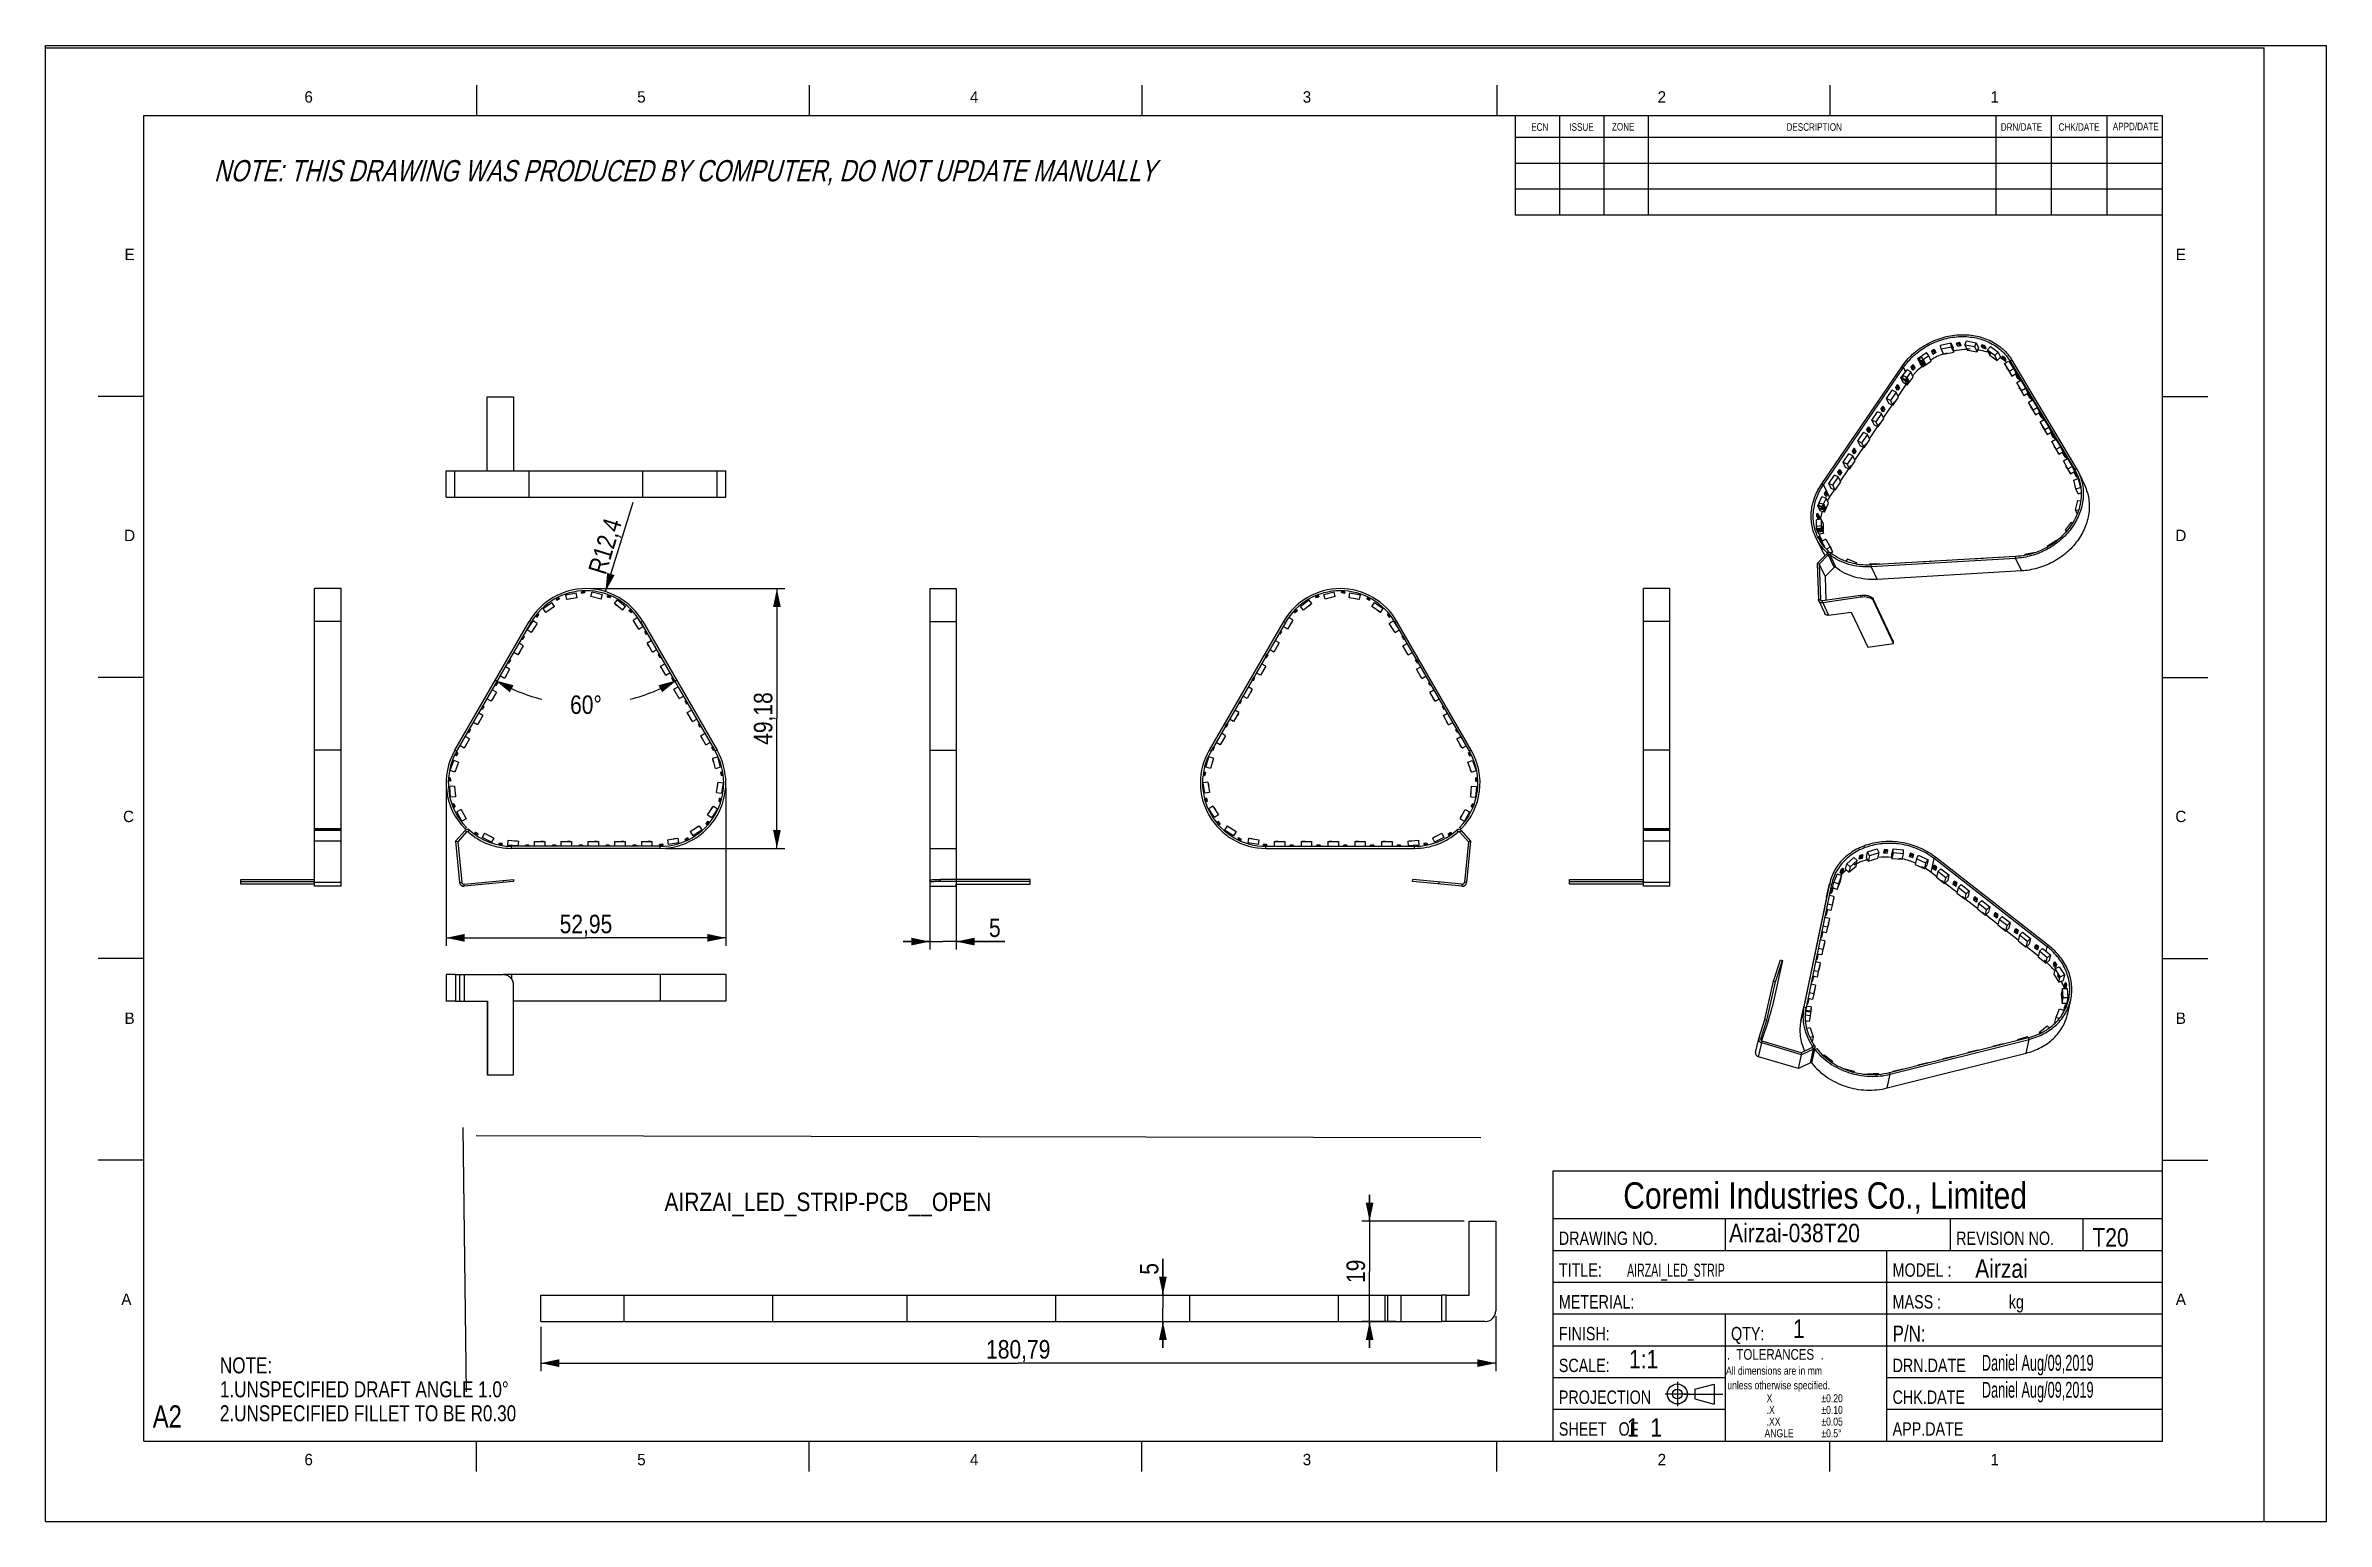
# Model space of a CAD drawing. Header units: millimetres. Extents: x 0 to 432, y 0 to 279.
import ezdxf

# ---------------------------------------------------------------- set-up
doc = ezdxf.new("R2010")
doc.units = ezdxf.units.MM
doc.header["$LTSCALE"] = 23.749
doc.linetypes.add('CENTER', pattern=[0.6, 0.375, -0.075, 0.075, -0.075])
doc.layers.get('0').update_dxf_attribs({"linetype": 'CONTINUOUS'})
doc.layers.add('02___PRT_ALL_AXES', color=7, linetype='CONTINUOUS')
doc.layers.add('DEFAULT_1', color=7, linetype='CENTER')
doc.styles.get("Standard").update_dxf_attribs({"font": 'txt', "width": 0.85})
doc.styles.add('TEXTSTYLE_1', font='gdt', dxfattribs={"width": 0.8})
doc.styles.add('TEXTSTYLE_2', font='txt', dxfattribs={"width": 0.8})
doc.styles.add('TEXTSTYLE_3', font='txt')
doc.styles.add('TEXTSTYLE_4', font='txt', dxfattribs={"width": 0.85})
doc.styles.add('TEXTSTYLE_6', font='txt', dxfattribs={"width": 0.6})
doc.dimstyles.new('DIMSTYLE_1', dxfattribs={"dimtxt": 3.5, "dimasz": 3.5, "dimexe": 0.18, "dimexo": 0.0625, "dimgap": 0.09, "dimtad": 1, "dimdsep": 46, "dimtxsty": 'STANDARD', "dimblk": '_FILLED', "dimblk1": '_FILLED', "dimblk2": '_FILLED', "dimcen": 0.09, "dimadec": 0, "dimazin": 0, "dimtp": 0.01, "dimtm": 0.01, "dimtfac": 1, "dimtofl": 0, "dimtmove": 0, "dimatfit": 3, "dimldrblk": '_FILLED', "dimfxl": 1, "dimtolj": 1, "dimarcsym": 0})
doc.dimstyles.new('DIMSTYLE_2', dxfattribs={"dimtxt": 3.5, "dimasz": 3.5, "dimexe": 0.18, "dimexo": 0.0625, "dimgap": 0.09, "dimtad": 0, "dimtih": 1, "dimtoh": 1, "dimdec": 1, "dimdsep": 46, "dimtxsty": 'STANDARD', "dimblk": '_FILLED', "dimblk1": '_FILLED', "dimblk2": '_FILLED', "dimcen": 0.09, "dimadec": 0, "dimazin": 0, "dimtp": 0.5, "dimtm": 0.5, "dimtfac": 1, "dimtdec": 1, "dimtofl": 0, "dimtmove": 0, "dimatfit": 3, "dimldrblk": '_FILLED', "dimfxl": 1, "dimtolj": 1, "dimarcsym": 0})
doc.dimstyles.new('DIMSTYLE_3', dxfattribs={"dimtxt": 3.5, "dimasz": 3.5, "dimexe": 0.18, "dimexo": 0.0625, "dimgap": 0.09, "dimtad": 1, "dimdsep": 46, "dimtxsty": 'STANDARD', "dimblk": '_FILLED', "dimblk1": '_FILLED', "dimblk2": '_FILLED', "dimcen": 0.09, "dimadec": 0, "dimazin": 0, "dimtp": 0.01, "dimtm": 0.01, "dimtfac": 1, "dimtofl": 0, "dimtmove": 0, "dimatfit": 3, "dimldrblk": '_FILLED', "dimfxl": 1, "dimtolj": 1, "dimarcsym": 0})

msp = doc.modelspace()

# ---------------------------------------------------------------- texts
at = {"color": 6, "linetype": 'CONTINUOUS', "line_spacing_factor": 0.9}
for s, insert, char_height, width, attachment_point, style in [('6', (49.797, 270.766), 2.153, 2.1534, 2, 'TEXTSTYLE_3'), ('5', (112.797, 270.766), 2.153, 2.1534, 2, 'TEXTSTYLE_3'), ('4', (175.797, 270.766), 2.153, 2.1534, 2, 'TEXTSTYLE_3'), ('3', (238.797, 270.766), 2.153, 2.1534, 2, 'TEXTSTYLE_3'), ('2', (305.997, 270.766), 2.153, 2.1534, 2, 'TEXTSTYLE_3'), ('1', (368.997, 270.766), 2.153, 2.1534, 2, 'TEXTSTYLE_3'), ('E', (15.903, 240.941), 2.153, 2.1534, 2, 'TEXTSTYLE_3'), ('E', (404.251, 240.941), 2.153, 2.1534, 2, 'TEXTSTYLE_3'), ('D', (15.903, 187.741), 2.153, 2.1534, 2, 'TEXTSTYLE_3'), ('D', (404.251, 187.741), 2.153, 2.1534, 2, 'TEXTSTYLE_3'), ('C', (15.697, 134.541), 2.153, 2.1534, 2, 'TEXTSTYLE_3'), ('C', (404.251, 134.541), 2.153, 2.1534, 2, 'TEXTSTYLE_3'), ('B', (15.903, 96.341), 2.153, 2.1534, 2, 'TEXTSTYLE_3'), ('B', (404.251, 96.341), 2.153, 2.1534, 2, 'TEXTSTYLE_3'), ('DRAWING NO.', (286.486, 54.872), 2.53468, 22.30519, 1, 'TEXTSTYLE_2'), ('REVISION NO.', (361.708, 54.872), 2.53468, 24.33293, 1, 'TEXTSTYLE_2'), ('TITLE:', (286.486, 48.854), 2.5347, 12.16647, 1, 'TEXTSTYLE_2'), ('MODEL :', (349.673, 48.854), 2.5347, 14.19421, 1, 'TEXTSTYLE_2'), ('A', (15.287, 43.141), 2.153, 2.1534, 2, 'TEXTSTYLE_3'), ('METERIAL:', (286.486, 42.836), 2.5347, 18.2497, 1, 'TEXTSTYLE_2'), ('MASS :                 kg', (349.673, 42.836), 2.53468, 50.69362, 1, 'TEXTSTYLE_2'), ('A', (404.251, 43.141), 2.153, 2.1534, 2, 'TEXTSTYLE_3'), ('FINISH:', (286.486, 36.819), 2.5347, 14.19421, 1, 'TEXTSTYLE_2'), ('QTY:', (319.082, 36.819), 2.5347, 8.11098, 1, 'TEXTSTYLE_2'), ('P/N:', (349.673, 37.056), 3.0089, 9.62842, 1, 'TEXTSTYLE_2'), ('SCALE:', (286.486, 30.801), 2.5347, 12.16647, 1, 'TEXTSTYLE_2'), ('.  TOLERANCES  .', (318.297, 32.629), 2.02774, 25.95513, 1, 'TEXTSTYLE_2'), ('DRN.DATE', (349.673, 30.801), 2.5347, 16.22196, 1, 'TEXTSTYLE_2'), ('All dimensions are in mm', (318.135, 29.29), 1.52081, 29.19952, 1, 'TEXTSTYLE_2'), ('unless otherwise specified.', (318.378, 26.53), 1.52081, 32.84946, 1, 'TEXTSTYLE_2'), ('PROJECTION', (286.486, 24.783), 2.5347, 20.27744, 1, 'TEXTSTYLE_2'), ('X', (325.823, 24.075), 1.521, 1.21665, 1, 'TEXTSTYLE_2'), ('.X', (325.823, 21.864), 1.5208, 2.43329, 1, 'TEXTSTYLE_2'), ('{\\Fgdt;`}\\Ftxt;0.20', (336.194, 24.075), 1.52081, 6.64086, 1, 'TEXTSTYLE_1'), ('{\\Fgdt;`}\\Ftxt;0.10', (336.194, 21.864), 1.52081, 6.64086, 1, 'TEXTSTYLE_1'), ('CHK.DATE', (349.673, 24.783), 2.5347, 16.22196, 1, 'TEXTSTYLE_2'), ('SHEET   OF', (286.486, 18.765), 2.5347, 20.27744, 1, 'TEXTSTYLE_2'), ('ANGLE', (325.433, 17.441), 1.5208, 6.08323, 1, 'TEXTSTYLE_2'), ('.XX', (325.823, 19.652), 1.5208, 3.64994, 1, 'TEXTSTYLE_2'), ('{\\Fgdt;`}\\Ftxt;0.05', (336.194, 19.652), 1.52081, 6.64086, 1, 'TEXTSTYLE_1'), ('{\\Fgdt;`}\\Ftxt;0.5\\Fgdt;{\\Fgdt;~}', (336.194, 17.441), 1.52081, 6.43809, 1, 'TEXTSTYLE_1'), ('APP.DATE', (349.673, 18.765), 2.5347, 16.22196, 1, 'TEXTSTYLE_2'), ('6', (49.797, 12.783), 2.153, 2.1534, 2, 'TEXTSTYLE_3'), ('5', (112.797, 12.783), 2.153, 2.1534, 2, 'TEXTSTYLE_3'), ('4', (175.797, 12.783), 2.153, 2.1534, 2, 'TEXTSTYLE_3'), ('3', (238.797, 12.783), 2.153, 2.1534, 2, 'TEXTSTYLE_3'), ('2', (305.997, 12.783), 2.153, 2.1534, 2, 'TEXTSTYLE_3'), ('1', (368.997, 12.783), 2.153, 2.1534, 2, 'TEXTSTYLE_3')]:
    msp.add_mtext(s, dxfattribs=dict(at, insert=insert, char_height=char_height, width=width, attachment_point=attachment_point, style=style))
at = {"color": 5, "linetype": 'CONTINUOUS', "line_spacing_factor": 0.9}
for s, insert, char_height, width, attachment_point, style in [('ECN', (282.879, 264.708), 1.4356, 3.44543, 2, 'TEXTSTYLE_2'), ('ISSUE', (290.774, 264.708), 1.4356, 5.74239, 2, 'TEXTSTYLE_2'), ('ZONE', (298.67, 264.762), 1.4356, 4.59391, 2, 'TEXTSTYLE_2'), ('DESCRIPTION', (334.836, 264.708), 1.4356, 12.63326, 2, 'TEXTSTYLE_2'), ('DRN/DATE', (374.079, 264.708), 1.4356, 9.18782, 2, 'TEXTSTYLE_2'), ('CHK/DATE', (384.976, 264.708), 1.4356, 9.18782, 2, 'TEXTSTYLE_2'), ('APPD/DATE', (395.717, 264.808), 1.4356, 10.3363, 2, 'TEXTSTYLE_2'), ('\\Q15.0;NOTE: THIS DRAWING WAS PRODUCED BY COMPUTER, DO NOT UPDATE MANUALLY', (31.871, 257.727), 4.032, 216.1152, 1, 'TEXTSTYLE_2'), ('Coremi Industries Co., Limited', (298.68, 64.202), 5, 90.84375, 1, 'TEXTSTYLE_4')]:
    msp.add_mtext(s, dxfattribs=dict(at, insert=insert, char_height=char_height, width=width, attachment_point=attachment_point, style=style))
at = {"color": 2, "linetype": 'CONTINUOUS', "char_height": 3.5, "attachment_point": 1, "line_spacing_factor": 0.9}
for s, insert, width in [('AIRZAI_LED_STRIP-PCB__OPEN', (117.156, 62.238), 77.35), ('Airzai-038T20', (318.721, 56.351), 38.675), ('T20', (387.507, 55.524), 8.925), ('Airzai', (365.317, 49.618), 17.85), ('1', (330.809, 38.229), 2.975), ('1:1', (299.768, 32.446), 8.925), ('1  1', (299.408, 19.541), 11.9)]:
    msp.add_mtext(s, dxfattribs=dict(at, insert=insert, width=width))
at = {"color": 2, "linetype": 'CONTINUOUS', "attachment_point": 1}
for s, insert, char_height, width, line_spacing_factor, style in [('AIRZAI_LED_STRIP', (299.402, 48.8), 2.5, 24, 0.9, 'TEXTSTYLE_6'), ('NOTE:\\P1.UNSPECIFIED DRAFT ANGLE 1.0\\Fgdt;{\\Fgdt;~}\\P\\Ftxt;2.UNSPECIFIED FILLET TO BE R0.30', (32.996, 31.05), 3.024, 77.4144, 0.9, 'TEXTSTYLE_2'), ('Daniel Aug/09,2019\\PDaniel Aug/09,2019', (366.581, 31.521), 3, 32.4, 1.02, 'TEXTSTYLE_6')]:
    msp.add_mtext(s, dxfattribs=dict(at, insert=insert, char_height=char_height, width=width, line_spacing_factor=line_spacing_factor, style=style))
at = {"color": 7, "linetype": 'CONTINUOUS', "insert": (20.294, 21.972), "char_height": 4.2, "width": 6.72, "attachment_point": 1, "line_spacing_factor": 0.9, "style": 'TEXTSTYLE_2'}
msp.add_mtext('A2', dxfattribs=at)

# ---------------------------------------------------------------- blocks, each defined once
blk = doc.blocks.new('_FILLED')
at = {"color": 0, "linetype": 'BYBLOCK'}
blk.add_solid([(0, 0), (-1, 0.21), (-1, -0.21)], dxfattribs=at)
blk = doc.blocks.new('*D0')
at = {"color": 2, "linetype": 'CONTINUOUS'}
for p, q in [((75.83, 138.81), (75.83, 108.98)), ((128.78, 138.81), (128.78, 108.98)), ((75.83, 110.48), (102.3, 110.48)), ((128.78, 110.48), (102.3, 110.48))]:
    blk.add_line(p, q, dxfattribs=at)
at = {"color": 2, "linetype": 'CONTINUOUS', "xscale": 3.5, "yscale": 3.5, "zscale": 3.5, "rotation": 180}
blk.add_blockref('_FILLED', (75.83, 110.48), dxfattribs=at)
at = {"color": 2, "linetype": 'CONTINUOUS', "xscale": 3.5, "yscale": 3.5, "zscale": 3.5}
blk.add_blockref('_FILLED', (128.78, 110.48), dxfattribs=at)
at = {"color": 2, "linetype": 'CONTINUOUS', "insert": (102.3, 114.85), "char_height": 3.5, "width": 14.875, "attachment_point": 2, "line_spacing_factor": 0.9}
blk.add_mtext('52,95', dxfattribs=at)
blk = doc.blocks.new('*D1')
at = {"color": 2, "linetype": 'CONTINUOUS'}
for p, q in [((103.3, 176.59), (139.95, 176.59)), ((138.45, 176.59), (138.45, 152)), ((138.45, 127.41), (138.45, 152)), ((117.38, 127.41), (139.95, 127.41))]:
    blk.add_line(p, q, dxfattribs=at)
at = {"color": 2, "linetype": 'CONTINUOUS', "xscale": 3.5, "yscale": 3.5, "zscale": 3.5}
for p, rotation in [((138.45, 176.59), 90), ((138.45, 127.41), 270)]:
    blk.add_blockref('_FILLED', p, dxfattribs=dict(at, rotation=rotation))
at = {"color": 2, "linetype": 'CONTINUOUS', "insert": (134.08, 152), "char_height": 3.5, "width": 14.875, "attachment_point": 2, "rotation": 90, "line_spacing_factor": 0.9}
blk.add_mtext('49,18', dxfattribs=at)
blk = doc.blocks.new('*D2')
at = {"color": 2, "linetype": 'CONTINUOUS'}
for start, end in [(240, 255.9514), (284.0486, 300)]:
    blk.add_arc((102.3, 188.99), 34.36, start, end, dxfattribs=at)
for points in [[(88.58, 158.3), (85.12, 159.23), (87.9, 156.97)], [(116.71, 156.97), (119.49, 159.23), (116.03, 158.3)]]:
    blk.add_solid(points, dxfattribs=at)
at = {"color": 2, "linetype": 'CONTINUOUS', "insert": (102.3, 156.37), "char_height": 3.5, "width": 8.2833, "attachment_point": 2, "line_spacing_factor": 0.9}
blk.add_mtext('60\\Fgdt;{\\Fgdt;~}', dxfattribs=at)
blk = doc.blocks.new('*D3')
at = {"color": 2, "linetype": 'CONTINUOUS'}
blk.add_line((105.98, 176.03), (111.24, 192.99), dxfattribs=at)
at = {"color": 2, "linetype": 'CONTINUOUS', "xscale": 3.5, "yscale": 3.5, "zscale": 3.5, "rotation": 252.756915064}
blk.add_blockref('_FILLED', (105.98, 176.03), dxfattribs=at)
at = {"color": 2, "linetype": 'CONTINUOUS', "insert": (102.66, 180.08), "char_height": 3.5, "width": 14.875, "attachment_point": 1, "rotation": 72.7569, "line_spacing_factor": 0.9}
blk.add_mtext('R12,4', dxfattribs=at)
blk = doc.blocks.new('*D4')
at = {"color": 2, "linetype": 'CONTINUOUS'}
for p, q in [((167.38, 126.41), (167.38, 108.27)), ((172.38, 126.41), (172.38, 108.27)), ((167.38, 109.77), (162.38, 109.77)), ((162.38, 109.77), (169.88, 109.77)), ((181.57, 109.77), (169.88, 109.77)), ((172.38, 109.77), (181.57, 109.77))]:
    blk.add_line(p, q, dxfattribs=at)
at = {"color": 2, "linetype": 'CONTINUOUS', "xscale": 3.5, "yscale": 3.5, "zscale": 3.5}
blk.add_blockref('_FILLED', (167.38, 109.77), dxfattribs=at)
at = {"color": 2, "linetype": 'CONTINUOUS', "xscale": 3.5, "yscale": 3.5, "zscale": 3.5, "rotation": 180}
blk.add_blockref('_FILLED', (172.38, 109.77), dxfattribs=at)
at = {"color": 2, "linetype": 'CONTINUOUS', "insert": (178.6, 114.14), "char_height": 3.5, "width": 2.975, "attachment_point": 1, "line_spacing_factor": 0.9}
blk.add_mtext('5', dxfattribs=at)
blk = doc.blocks.new('*D5')
at = {"color": 2, "linetype": 'CONTINUOUS'}
for p, q in [((93.74, 36.84), (93.74, 28.46)), ((274.54, 38.84), (274.54, 28.46)), ((93.74, 29.96), (184.14, 29.96)), ((274.54, 29.96), (184.14, 29.96))]:
    blk.add_line(p, q, dxfattribs=at)
at = {"color": 2, "linetype": 'CONTINUOUS', "xscale": 3.5, "yscale": 3.5, "zscale": 3.5, "rotation": 180}
blk.add_blockref('_FILLED', (93.74, 29.96), dxfattribs=at)
at = {"color": 2, "linetype": 'CONTINUOUS', "xscale": 3.5, "yscale": 3.5, "zscale": 3.5}
blk.add_blockref('_FILLED', (274.54, 29.96), dxfattribs=at)
at = {"color": 2, "linetype": 'CONTINUOUS', "insert": (184.14, 34.33), "char_height": 3.5, "width": 17.85, "attachment_point": 2, "line_spacing_factor": 0.9}
blk.add_mtext('180,79', dxfattribs=at)
blk = doc.blocks.new('*D6')
at = {"color": 2, "linetype": 'CONTINUOUS'}
for p, q in [((250.66, 56.84), (250.66, 61.84)), ((250.66, 61.84), (250.66, 47.34)), ((268.54, 56.84), (249.16, 56.84)), ((250.66, 32.84), (250.66, 47.34)), ((255.61, 37.84), (249.16, 37.84)), ((250.66, 37.84), (250.66, 32.84))]:
    blk.add_line(p, q, dxfattribs=at)
at = {"color": 2, "linetype": 'CONTINUOUS', "xscale": 3.5, "yscale": 3.5, "zscale": 3.5}
for p, rotation in [((250.66, 56.84), 270), ((250.66, 37.84), 90)]:
    blk.add_blockref('_FILLED', p, dxfattribs=dict(at, rotation=rotation))
at = {"color": 2, "linetype": 'CONTINUOUS', "insert": (246.29, 47.34), "char_height": 3.5, "width": 5.95, "attachment_point": 2, "rotation": 90, "line_spacing_factor": 0.9}
blk.add_mtext('19', dxfattribs=at)
blk = doc.blocks.new('*D7')
at = {"color": 2, "linetype": 'CONTINUOUS'}
for p, q in [((211.53, 42.84), (211.53, 49.68)), ((211.53, 49.68), (211.53, 40.34)), ((211.53, 32.84), (211.53, 40.34)), ((211.53, 37.84), (211.53, 32.84))]:
    blk.add_line(p, q, dxfattribs=at)
at = {"color": 2, "linetype": 'CONTINUOUS', "xscale": 3.5, "yscale": 3.5, "zscale": 3.5}
for p, rotation in [((211.53, 42.84), 270), ((211.53, 37.84), 90)]:
    blk.add_blockref('_FILLED', p, dxfattribs=dict(at, rotation=rotation))
at = {"color": 2, "linetype": 'CONTINUOUS', "insert": (207.16, 46.7), "char_height": 3.5, "width": 2.975, "attachment_point": 1, "rotation": 90, "line_spacing_factor": 0.9}
blk.add_mtext('5', dxfattribs=at)

# ---------------------------------------------------------------- dimensions: what is measured, and where the dimension line sits
at = {"color": 2, "linetype": 'CONTINUOUS'}
dim = msp.add_radius_dim(center=(102.304, 164.188), mpoint=(105.98, 176.031), dimstyle='DIMSTYLE_3', dxfattribs=at)
dim.commit()
dim.dimension.update_dxf_attribs({"geometry": '*D3', "text_midpoint": (106.531, 186.664), "dimtype": 164})
for base, p1, p2, angle, picture, middle in [((138.454193421, 176.588239181), (117.377076537, 127.41323918), (103.304163726, 176.588239181), 90, '*D1', (139.161740941, 145.351638995)), ((250.664, 37.835), (268.535, 56.835), (255.607, 37.835), 270, '*D6', (249.372, 44.676)), ((211.534, 37.835), (216.635, 42.835), (216.635, 37.835), 270, '*D7', (208.909, 48.189))]:
    dim = msp.add_linear_dim(base=base, p1=p1, p2=p2, angle=angle, dimstyle='DIMSTYLE_1', dxfattribs=at)
    dim.commit()
    dim.dimension.update_dxf_attribs({"geometry": picture, "text_midpoint": middle, "dimtype": 160})
dim = msp.add_angular_dim_2l(base=(102.304, 154.624), line1=((85.294, 159.526), (85.466, 159.823)), line2=((119.142, 159.823), (119.314, 159.526)), dimstyle='DIMSTYLE_2', dxfattribs=at)
dim.commit()
dim.dimension.update_dxf_attribs({"geometry": '*D2', "text_midpoint": (100.233, 154.624), "dimtype": 162})
for base, p1, p2, picture, middle in [((128.777, 110.478), (75.831, 138.813), (128.777, 138.813), '*D0', (94.867, 113.103)), ((172.383, 109.769), (167.383, 126.413), (172.383, 126.413), '*D4', (180.086, 112.394)), ((274.535, 29.96), (93.741, 36.835), (274.535, 38.835), '*D5', (175.213, 32.585))]:
    dim = msp.add_linear_dim(base=base, p1=p1, p2=p2, dimstyle='DIMSTYLE_1', dxfattribs=at)
    dim.commit()
    dim.dimension.update_dxf_attribs({"geometry": picture, "text_midpoint": middle, "dimtype": 160})

# ---------------------------------------------------------------- linework, layer by layer
at = {"color": 7, "linetype": 'CONTINUOUS'}
for p, q in [((0, 0), (0, 279.4)), ((0, 279.4), (431.8, 279.4)), ((0, 279), (420, 279)), ((420, 0), (420, 279)), ((431.8, 0), (431.8, 279.4)), ((81.566, 271.94), (81.566, 266.198)), ((144.566, 271.94), (144.566, 266.198)), ((207.566, 271.94), (207.566, 266.198)), ((274.766, 271.94), (274.766, 266.198)), ((337.766, 271.94), (337.766, 266.198)), ((18.566, 15.198), (18.566, 266.198)), ((18.566, 266.198), (400.766, 266.198)), ((278.266, 247.298), (278.266, 266.198)), ((286.666, 247.298), (286.666, 266.198)), ((295.066, 247.298), (295.066, 266.198)), ((303.466, 247.298), (303.466, 266.198)), ((369.266, 247.298), (369.266, 266.198)), ((379.766, 247.298), (379.766, 266.198)), ((390.266, 247.298), (390.266, 266.198)), ((400.766, 15.198), (400.766, 266.198)), ((400.766, 261.998), (278.266, 261.998)), ((400.766, 257.098), (278.266, 257.098)), ((400.766, 252.198), (278.266, 252.198)), ((400.766, 247.298), (278.266, 247.298)), ((354.428, 220.193), (356.103, 221.274)), ((354.696, 220.178), (355.121, 220.452)), ((356.556, 220.644), (354.882, 219.562)), ((355.589, 219.801), (355.121, 220.452)), ((356.556, 220.644), (356.103, 221.274)), ((357.008, 219.689), (356.556, 220.644)), ((357.063, 221.56), (357.282, 221.097)), ((357.063, 221.56), (357.064, 221.559)), ((357.283, 221.096), (357.064, 221.559)), ((357.064, 221.559), (357.149, 221.441)), ((357.546, 221.887), (357.069, 221.579)), ((357.073, 221.574), (357.551, 221.882)), ((357.158, 221.456), (357.073, 221.574)), ((357.149, 221.441), (357.368, 220.978)), ((357.635, 221.764), (357.158, 221.456)), ((357.169, 221.439), (357.646, 221.747)), ((357.388, 220.976), (357.169, 221.439)), ((357.283, 221.095), (357.282, 221.097)), ((357.368, 220.978), (357.283, 221.096)), ((357.368, 220.977), (357.283, 221.095)), ((357.368, 220.978), (357.368, 220.977)), ((357.865, 221.284), (357.388, 220.976)), ((357.866, 221.282), (357.388, 220.973)), ((357.567, 221.434), (357.515, 221.401)), ((357.515, 221.401), (357.518, 221.393)), ((357.515, 221.401), (357.516, 221.399)), ((357.568, 221.433), (357.516, 221.399)), ((357.516, 221.399), (357.519, 221.391)), ((357.518, 221.393), (357.519, 221.391)), ((357.519, 221.391), (357.572, 221.425)), ((357.532, 221.356), (357.533, 221.355)), ((357.533, 221.355), (357.532, 221.356)), ((357.533, 221.355), (357.534, 221.354)), ((357.546, 221.384), (357.547, 221.383)), ((357.547, 221.332), (357.566, 221.292)), ((357.547, 221.332), (357.548, 221.33)), ((357.548, 221.33), (357.567, 221.291)), ((357.551, 221.882), (357.635, 221.764)), ((357.582, 221.479), (357.554, 221.461)), ((357.554, 221.461), (357.567, 221.434)), ((357.554, 221.461), (357.555, 221.46)), ((357.583, 221.478), (357.555, 221.46)), ((357.555, 221.46), (357.568, 221.433)), ((357.558, 221.371), (357.558, 221.371)), ((357.558, 221.371), (357.558, 221.371)), ((357.651, 221.766), (357.566, 221.884)), ((357.566, 221.343), (357.567, 221.341)), ((357.566, 221.292), (357.567, 221.291)), ((357.567, 221.434), (357.568, 221.433)), ((357.567, 221.291), (357.594, 221.309)), ((357.571, 221.425), (357.574, 221.419)), ((357.572, 221.425), (357.575, 221.417)), ((357.574, 221.419), (357.575, 221.417)), ((357.575, 221.417), (357.603, 221.435)), ((357.594, 221.309), (357.581, 221.337)), ((357.582, 221.479), (357.728, 221.536)), ((357.582, 221.479), (357.583, 221.478)), ((357.729, 221.535), (357.583, 221.478)), ((357.588, 221.468), (357.675, 221.502)), ((357.596, 221.451), (357.588, 221.468)), ((357.667, 221.499), (357.595, 221.452)), ((357.675, 221.502), (357.596, 221.451)), ((357.599, 221.443), (357.732, 221.528)), ((357.603, 221.435), (357.599, 221.443)), ((357.631, 221.447), (357.632, 221.446)), ((357.633, 221.369), (357.634, 221.367)), ((357.646, 221.747), (357.865, 221.284)), ((357.647, 221.414), (357.648, 221.413)), ((357.652, 221.763), (357.871, 221.301)), ((357.703, 221.42), (357.702, 221.43)), ((357.702, 221.43), (357.703, 221.428)), ((357.703, 221.428), (357.704, 221.419)), ((357.704, 221.419), (357.703, 221.42)), ((357.717, 221.4), (357.718, 221.399)), ((357.725, 221.48), (357.726, 221.48)), ((357.728, 221.536), (357.729, 221.535)), ((357.732, 221.528), (357.729, 221.535)), ((357.747, 221.434), (357.747, 221.434)), ((357.747, 221.434), (357.748, 221.433)), ((357.748, 221.433), (357.748, 221.432)), ((357.751, 221.496), (357.75, 221.497)), ((357.773, 221.448), (357.772, 221.45)), ((358.769, 222.702), (360.705, 223.114)), ((358.867, 221.924), (358.769, 222.702)), ((360.803, 222.336), (358.867, 221.924)), ((358.867, 221.924), (359.318, 220.97)), ((359.318, 220.97), (361.254, 221.382)), ((359.484, 221.137), (359.975, 221.242)), ((360.803, 222.336), (360.705, 223.114)), ((360.705, 223.114), (361.157, 222.159)), ((361.254, 221.382), (360.803, 222.336)), ((361.254, 221.382), (361.157, 222.159)), ((361.809, 222.917), (361.791, 223.062)), ((362.355, 223.196), (361.803, 223.079)), ((361.803, 223.071), (362.355, 223.189)), ((361.821, 222.926), (361.803, 223.071)), ((362.03, 222.45), (361.811, 222.912)), ((362.373, 223.043), (361.821, 222.926)), ((361.826, 222.906), (362.378, 223.023)), ((362.045, 222.443), (361.826, 222.906)), ((362.597, 222.56), (362.045, 222.443)), ((362.598, 222.559), (362.046, 222.441)), ((362.271, 222.78), (362.211, 222.768)), ((362.272, 222.779), (362.211, 222.766)), ((362.211, 222.768), (362.211, 222.766)), ((362.211, 222.766), (362.215, 222.758)), ((362.215, 222.758), (362.275, 222.771)), ((362.227, 222.725), (362.228, 222.723)), ((362.244, 222.699), (362.244, 222.697)), ((362.244, 222.697), (362.262, 222.658)), ((362.245, 222.744), (362.245, 222.742)), ((362.256, 222.73), (362.257, 222.731)), ((362.257, 222.729), (362.256, 222.73)), ((362.257, 222.731), (362.257, 222.729)), ((362.291, 222.814), (362.259, 222.807)), ((362.291, 222.812), (362.259, 222.806)), ((362.259, 222.807), (362.259, 222.806)), ((362.259, 222.806), (362.272, 222.779)), ((362.262, 222.658), (362.294, 222.664)), ((362.265, 222.702), (362.266, 222.701)), ((362.275, 222.771), (362.279, 222.763)), ((362.279, 222.763), (362.311, 222.77)), ((362.294, 222.664), (362.281, 222.693)), ((362.294, 222.666), (362.282, 222.693)), ((362.291, 222.814), (362.457, 222.818)), ((362.457, 222.817), (362.291, 222.812)), ((362.291, 222.814), (362.291, 222.812)), ((362.294, 222.666), (362.294, 222.664)), ((362.296, 222.803), (362.395, 222.805)), ((362.304, 222.786), (362.296, 222.803)), ((362.303, 222.787), (362.296, 222.803)), ((362.386, 222.805), (362.303, 222.787)), ((362.303, 222.787), (362.304, 222.786)), ((362.395, 222.805), (362.304, 222.786)), ((362.307, 222.778), (362.46, 222.81)), ((362.311, 222.77), (362.307, 222.778)), ((362.311, 222.772), (362.308, 222.778)), ((362.311, 222.772), (362.311, 222.77)), ((362.341, 222.704), (362.341, 222.702)), ((362.344, 222.772), (362.344, 222.77)), ((362.355, 223.189), (362.373, 223.043)), ((362.36, 222.739), (362.36, 222.737)), ((362.372, 223.184), (362.371, 223.188)), ((362.59, 222.725), (362.371, 223.188)), ((362.391, 223.039), (362.372, 223.184)), ((362.372, 223.184), (362.591, 222.722)), ((362.378, 223.023), (362.597, 222.56)), ((362.61, 222.576), (362.391, 223.039)), ((362.423, 222.726), (362.423, 222.735)), ((362.423, 222.735), (362.423, 222.733)), ((362.423, 222.733), (362.424, 222.725)), ((362.438, 222.705), (362.438, 222.704)), ((362.451, 222.77), (362.452, 222.769)), ((362.457, 222.818), (362.457, 222.817)), ((362.46, 222.812), (362.457, 222.818)), ((362.46, 222.81), (362.457, 222.817)), ((362.46, 222.812), (362.46, 222.81)), ((362.474, 222.723), (362.474, 222.722)), ((362.48, 222.778), (362.48, 222.776)), ((362.48, 222.778), (362.48, 222.776)), ((362.481, 222.774), (362.48, 222.776)), ((362.502, 222.731), (362.502, 222.729)), ((362.502, 222.731), (362.503, 222.728)), ((362.503, 222.727), (362.502, 222.729)), ((362.59, 222.725), (362.592, 222.72)), ((362.591, 222.722), (362.61, 222.576)), ((362.61, 222.575), (362.592, 222.72)), ((362.61, 222.575), (362.61, 222.576)), ((363.377, 222.701), (363.652, 223.486)), ((363.377, 222.701), (363.829, 221.747)), ((365.229, 222.37), (363.377, 222.701)), ((363.652, 223.486), (365.505, 223.155)), ((363.829, 221.747), (365.681, 221.416)), ((363.886, 222.007), (363.972, 221.825)), ((364.356, 221.923), (363.886, 222.007)), ((365.229, 222.37), (365.505, 223.155)), ((365.681, 221.416), (365.229, 222.37)), ((365.505, 223.155), (365.956, 222.201)), ((365.681, 221.416), (365.956, 222.201)), ((366.491, 222.587), (366.542, 222.734)), ((366.71, 222.113), (366.491, 222.575)), ((366.719, 222.106), (366.5, 222.569)), ((366.5, 222.569), (367.028, 222.475)), ((366.501, 222.589), (366.553, 222.736)), ((367.029, 222.495), (366.501, 222.589)), ((366.553, 222.736), (367.081, 222.641)), ((367.087, 222.649), (366.559, 222.743)), ((367.247, 222.012), (366.719, 222.106)), ((367.249, 222.01), (366.721, 222.104)), ((366.873, 222.319), (366.872, 222.318)), ((366.872, 222.318), (366.876, 222.31)), ((366.93, 222.307), (366.872, 222.318)), ((366.929, 222.309), (366.873, 222.319)), ((366.876, 222.31), (366.934, 222.299)), ((366.889, 222.282), (366.889, 222.28)), ((366.906, 222.288), (366.905, 222.286)), ((366.905, 222.25), (366.905, 222.248)), ((366.905, 222.248), (366.923, 222.209)), ((366.917, 222.271), (366.916, 222.273)), ((366.918, 222.336), (366.917, 222.334)), ((366.917, 222.334), (366.93, 222.307)), ((366.948, 222.328), (366.917, 222.334)), ((366.917, 222.274), (366.917, 222.273)), ((366.917, 222.273), (366.917, 222.272)), ((366.917, 222.272), (366.917, 222.271)), ((366.917, 222.272), (366.919, 222.27)), ((366.948, 222.33), (366.918, 222.336)), ((366.923, 222.209), (366.954, 222.204)), ((366.926, 222.246), (366.926, 222.244)), ((366.934, 222.299), (366.937, 222.291)), ((366.937, 222.291), (366.968, 222.286)), ((366.954, 222.204), (366.94, 222.232)), ((366.954, 222.205), (366.942, 222.231)), ((366.948, 222.33), (366.948, 222.328)), ((366.948, 222.33), (367.108, 222.276)), ((367.108, 222.274), (366.948, 222.328)), ((366.961, 222.302), (366.953, 222.319)), ((366.953, 222.319), (367.048, 222.286)), ((366.961, 222.303), (366.954, 222.318)), ((366.954, 222.205), (366.954, 222.204)), ((366.961, 222.303), (366.961, 222.302)), ((367.037, 222.29), (366.961, 222.303)), ((367.048, 222.286), (366.961, 222.302)), ((366.968, 222.286), (366.964, 222.294)), ((366.964, 222.294), (367.111, 222.268)), ((366.969, 222.288), (366.966, 222.294)), ((366.969, 222.288), (366.968, 222.286)), ((366.999, 222.221), (366.998, 222.219)), ((367, 222.276), (367, 222.275)), ((367.016, 222.243), (367.015, 222.242)), ((367.028, 222.475), (367.247, 222.012)), ((367.081, 222.641), (367.029, 222.495)), ((367.047, 222.485), (367.098, 222.632)), ((367.265, 222.022), (367.047, 222.485)), ((367.077, 222.218), (367.076, 222.216)), ((367.076, 222.216), (367.077, 222.209)), ((367.092, 222.188), (367.091, 222.186)), ((367.317, 222.178), (367.098, 222.641)), ((367.098, 222.632), (367.317, 222.169)), ((367.102, 222.235), (367.103, 222.236)), ((367.108, 222.276), (367.108, 222.274)), ((367.111, 222.269), (367.108, 222.276)), ((367.111, 222.268), (367.108, 222.274)), ((367.111, 222.269), (367.111, 222.268)), ((367.125, 222.188), (367.125, 222.188)), ((367.125, 222.188), (367.125, 222.188)), ((367.131, 222.234), (367.13, 222.233)), ((367.13, 222.228), (367.131, 222.23)), ((367.153, 222.187), (367.152, 222.185)), ((367.153, 222.18), (367.154, 222.182)), ((367.317, 222.169), (367.265, 222.022)), ((367.266, 222.02), (367.317, 222.166)), ((367.607, 221.754), (368.206, 222.407)), ((367.607, 221.754), (368.058, 220.8)), ((369.044, 220.739), (367.607, 221.754)), ((367.913, 221.286), (368.277, 221.028)), ((368.058, 220.8), (369.495, 219.785)), ((368.277, 221.028), (368.191, 221.21)), ((368.206, 222.407), (369.643, 221.392)), ((369.044, 220.739), (369.643, 221.392)), ((369.495, 219.785), (369.044, 220.739)), ((369.495, 219.785), (370.094, 220.438)), ((369.643, 221.392), (370.094, 220.438)), ((370.571, 220.029), (370.353, 220.492)), ((370.355, 220.509), (370.467, 220.631)), ((370.575, 220.025), (370.356, 220.488)), ((370.356, 220.488), (370.766, 220.199)), ((370.363, 220.506), (370.475, 220.628)), ((370.772, 220.216), (370.363, 220.506)), ((370.475, 220.628), (370.884, 220.338)), ((370.896, 220.344), (370.487, 220.633)), ((370.884, 220.338), (370.772, 220.216)), ((370.786, 220.202), (370.898, 220.324)), ((370.898, 220.324), (371.117, 219.861)), ((371.12, 219.875), (370.901, 220.338)), ((336.585, 196.265), (351.72, 218.444)), ((351.261, 216.487), (352.441, 218.009)), ((351.713, 215.533), (351.261, 216.487)), ((351.967, 216.087), (351.261, 216.487)), ((351.395, 218.6), (351.72, 218.444)), ((351.47, 216.524), (351.77, 216.911)), ((351.556, 216.343), (351.47, 216.524)), ((352.198, 216.111), (351.47, 216.524)), ((352.284, 215.929), (351.556, 216.343)), ((351.584, 216.282), (351.608, 216.313)), ((351.67, 216.1), (351.584, 216.282)), ((352.313, 215.868), (351.584, 216.282)), ((352.399, 215.687), (351.67, 216.1)), ((351.72, 218.444), (352.121, 217.596)), ((352.498, 216.497), (351.77, 216.911)), ((353.147, 217.608), (351.967, 216.087)), ((351.967, 216.087), (352.418, 215.132)), ((352.498, 216.497), (352.198, 216.111)), ((352.198, 216.111), (352.284, 215.929)), ((352.284, 215.929), (352.584, 216.315)), ((352.613, 216.255), (352.313, 215.868)), ((352.399, 215.687), (352.699, 216.073)), ((352.418, 215.132), (353.598, 216.654)), ((352.727, 216.012), (352.428, 215.626)), ((353.147, 217.608), (352.441, 218.009)), ((352.584, 216.315), (352.498, 216.497)), ((352.613, 216.255), (352.56, 216.285)), ((352.699, 216.073), (352.613, 216.255)), ((352.813, 215.831), (352.727, 216.012)), ((353.598, 216.654), (353.147, 217.608)), ((353.155, 218.522), (353.374, 218.059)), ((353.493, 218.971), (353.156, 218.537)), ((353.378, 218.054), (353.159, 218.517)), ((353.159, 218.517), (353.291, 218.442)), ((353.165, 218.535), (353.501, 218.969)), ((353.297, 218.461), (353.165, 218.535)), ((353.291, 218.442), (353.51, 217.979)), ((353.633, 218.894), (353.297, 218.461)), ((353.312, 218.447), (353.648, 218.88)), ((353.53, 217.984), (353.312, 218.447)), ((353.38, 218.052), (353.378, 218.054)), ((353.51, 217.979), (353.378, 218.054)), ((353.511, 217.978), (353.38, 218.052)), ((353.501, 218.969), (353.633, 218.894)), ((353.51, 217.979), (353.511, 217.978)), ((353.644, 218.9), (353.512, 218.975)), ((353.867, 218.418), (353.53, 217.984)), ((353.867, 218.415), (353.531, 217.981)), ((353.62, 218.523), (353.583, 218.475)), ((353.583, 218.475), (353.587, 218.467)), ((353.583, 218.475), (353.585, 218.474)), ((353.622, 218.522), (353.585, 218.474)), ((353.585, 218.474), (353.588, 218.466)), ((353.587, 218.467), (353.588, 218.466)), ((353.588, 218.466), (353.625, 218.514)), ((353.601, 218.43), (353.603, 218.429)), ((353.604, 218.427), (353.605, 218.426)), ((353.627, 218.574), (353.608, 218.549)), ((353.608, 218.549), (353.62, 218.523)), ((353.608, 218.549), (353.609, 218.548)), ((353.628, 218.573), (353.609, 218.548)), ((353.609, 218.548), (353.622, 218.522)), ((353.609, 218.463), (353.611, 218.462)), ((353.616, 218.406), (353.635, 218.367)), ((353.616, 218.406), (353.617, 218.405)), ((353.617, 218.405), (353.636, 218.366)), ((353.62, 218.523), (353.622, 218.522)), ((353.621, 218.451), (353.623, 218.451)), ((353.625, 218.514), (353.629, 218.506)), ((353.625, 218.513), (353.628, 218.507)), ((353.627, 218.574), (353.734, 218.666)), ((353.627, 218.574), (353.628, 218.573)), ((353.735, 218.665), (353.628, 218.573)), ((353.628, 218.507), (353.629, 218.506)), ((353.629, 218.506), (353.649, 218.531)), ((353.629, 218.422), (353.631, 218.421)), ((353.633, 218.564), (353.697, 218.619)), ((353.641, 218.547), (353.633, 218.564)), ((353.635, 218.367), (353.636, 218.366)), ((353.636, 218.366), (353.655, 218.391)), ((353.69, 218.613), (353.64, 218.549)), ((353.697, 218.619), (353.641, 218.547)), ((353.655, 218.391), (353.642, 218.419)), ((353.645, 218.539), (353.738, 218.659)), ((353.649, 218.531), (353.645, 218.539)), ((353.648, 218.88), (353.867, 218.418)), ((353.65, 218.893), (353.869, 218.431)), ((353.668, 218.549), (353.67, 218.549)), ((353.678, 218.464), (353.68, 218.463)), ((353.684, 218.516), (353.686, 218.516)), ((353.727, 218.534), (353.725, 218.545)), ((353.725, 218.545), (353.727, 218.544)), ((353.727, 218.544), (353.729, 218.533)), ((353.729, 218.533), (353.727, 218.534)), ((353.734, 218.666), (353.735, 218.665)), ((353.738, 218.659), (353.735, 218.665)), ((353.737, 218.606), (353.739, 218.605)), ((353.737, 218.606), (353.738, 218.606)), ((353.737, 218.606), (353.737, 218.606)), ((353.737, 218.606), (353.737, 218.606)), ((353.738, 218.606), (353.739, 218.605)), ((353.74, 218.515), (353.742, 218.514)), ((353.76, 218.558), (353.759, 218.559)), ((353.76, 218.558), (353.761, 218.557)), ((353.779, 218.58), (353.776, 218.583)), ((354.88, 219.239), (354.428, 220.193)), ((354.882, 219.562), (354.428, 220.193)), ((354.782, 219.996), (354.696, 220.178)), ((355.164, 219.527), (354.696, 220.178)), ((355.25, 219.345), (354.782, 219.996)), ((354.81, 219.935), (354.821, 219.942)), ((354.896, 219.753), (354.81, 219.935)), ((355.278, 219.284), (354.81, 219.935)), ((355.333, 218.608), (354.88, 219.239)), ((354.882, 219.562), (355.333, 218.608)), ((355.364, 219.102), (354.896, 219.753)), ((354.925, 219.693), (354.935, 219.699)), ((355.011, 219.511), (354.925, 219.693)), ((355.393, 219.042), (354.925, 219.693)), ((355.479, 218.86), (355.011, 219.511)), ((355.589, 219.801), (355.164, 219.527)), ((355.164, 219.527), (355.25, 219.345)), ((355.25, 219.345), (355.675, 219.619)), ((355.251, 218.695), (355.262, 218.704)), ((355.704, 219.559), (355.278, 219.284)), ((355.278, 219.284), (355.364, 219.102)), ((355.333, 218.608), (357.008, 219.689)), ((355.364, 219.102), (355.79, 219.377)), ((355.818, 219.316), (355.393, 219.042)), ((355.393, 219.042), (355.479, 218.86)), ((355.479, 218.86), (355.904, 219.135)), ((355.675, 219.619), (355.589, 219.801)), ((355.704, 219.559), (355.665, 219.613)), ((355.79, 219.377), (355.704, 219.559)), ((355.818, 219.316), (355.78, 219.37)), ((355.904, 219.135), (355.818, 219.316)), ((370.576, 220.023), (370.575, 220.025)), ((370.985, 219.736), (370.575, 220.025)), ((370.986, 219.734), (370.576, 220.023)), ((370.666, 220.135), (370.665, 220.134)), ((370.665, 220.134), (370.669, 220.126)), ((370.71, 220.102), (370.665, 220.134)), ((370.708, 220.106), (370.666, 220.135)), ((370.669, 220.126), (370.714, 220.094)), ((370.683, 220.099), (370.682, 220.098)), ((370.695, 220.096), (370.694, 220.095)), ((370.699, 220.13), (370.697, 220.129)), ((370.697, 220.129), (370.71, 220.102)), ((370.721, 220.112), (370.697, 220.129)), ((370.699, 220.066), (370.698, 220.065)), ((370.698, 220.065), (370.716, 220.026)), ((370.722, 220.114), (370.699, 220.13)), ((370.705, 220.08), (370.704, 220.078)), ((370.705, 220.081), (370.705, 220.081)), ((370.705, 220.081), (370.707, 220.08)), ((370.705, 220.081), (370.705, 220.08)), ((370.714, 220.094), (370.717, 220.087)), ((370.715, 220.054), (370.714, 220.053)), ((370.716, 220.026), (370.74, 220.009)), ((370.717, 220.087), (370.741, 220.07)), ((370.722, 220.114), (370.721, 220.112)), ((370.848, 220.004), (370.721, 220.112)), ((370.722, 220.114), (370.849, 220.005)), ((370.734, 220.086), (370.726, 220.102)), ((370.726, 220.102), (370.801, 220.038)), ((370.74, 220.009), (370.727, 220.037)), ((370.735, 220.087), (370.729, 220.1)), ((370.741, 220.01), (370.73, 220.034)), ((370.735, 220.087), (370.734, 220.086)), ((370.801, 220.038), (370.734, 220.086)), ((370.785, 220.051), (370.735, 220.087)), ((370.741, 220.07), (370.737, 220.078)), ((370.737, 220.078), (370.851, 219.998)), ((370.766, 220.048), (370.739, 220.067)), ((370.742, 220.071), (370.74, 220.076)), ((370.74, 220.068), (370.768, 220.049)), ((370.741, 220.01), (370.74, 220.009)), ((370.742, 220.071), (370.741, 220.07)), ((370.766, 220.199), (370.985, 219.736)), ((370.768, 220.049), (370.766, 220.048)), ((370.773, 220.005), (370.772, 220.003)), ((370.783, 220.016), (370.782, 220.015)), ((371.005, 219.739), (370.786, 220.202)), ((370.832, 219.971), (370.831, 219.97)), ((370.831, 219.97), (370.832, 219.964)), ((370.847, 219.941), (370.845, 219.94)), ((370.847, 219.975), (370.849, 219.975)), ((370.849, 220.005), (370.848, 220.004)), ((370.851, 219.998), (370.848, 220.004)), ((370.852, 219.999), (370.849, 220.005)), ((370.849, 219.975), (370.849, 219.974)), ((370.852, 219.999), (370.851, 219.998)), ((370.871, 219.963), (370.87, 219.961)), ((370.87, 219.957), (370.871, 219.958)), ((370.871, 219.929), (370.871, 219.927)), ((370.871, 219.927), (370.871, 219.926)), ((370.887, 219.223), (371.669, 219.685)), ((370.887, 219.223), (371.042, 218.895)), ((371.804, 217.789), (370.887, 219.223)), ((370.893, 219.915), (370.892, 219.914)), ((370.893, 219.909), (370.894, 219.911)), ((370.985, 219.736), (370.986, 219.734)), ((371.117, 219.861), (371.005, 219.739)), ((371.005, 219.736), (371.117, 219.858)), ((371.039, 218.893), (371.125, 218.711)), ((371.128, 218.713), (371.157, 218.653)), ((371.153, 218.651), (371.239, 218.469)), ((371.243, 218.471), (371.271, 218.41)), ((371.268, 218.408), (371.354, 218.227)), ((371.354, 218.227), (371.587, 217.862)), ((371.595, 217.868), (372.256, 216.835)), ((371.669, 219.685), (372.586, 218.251)), ((371.804, 217.789), (372.586, 218.251)), ((372.256, 216.835), (371.804, 217.789)), ((372.279, 219.825), (371.931, 219.63)), ((371.931, 219.63), (372.572, 218.274)), ((371.931, 219.63), (384.164, 199.056)), ((372.256, 216.835), (373.038, 217.297)), ((372.586, 218.251), (373.038, 217.297)), ((372.996, 217.177), (372.996, 217.179)), ((373.215, 216.714), (372.996, 217.177)), ((372.996, 217.177), (372.996, 217.176)), ((372.996, 217.176), (372.996, 217.177)), ((373.215, 216.713), (372.996, 217.176)), ((372.996, 217.176), (373.258, 216.767)), ((373.002, 217.197), (373.148, 217.283)), ((373.006, 217.191), (373.152, 217.277)), ((373.267, 216.782), (373.006, 217.191)), ((373.035, 217.295), (373.059, 217.244)), ((373.059, 217.244), (373.065, 217.234)), ((373.152, 217.277), (373.414, 216.868)), ((373.43, 216.869), (373.168, 217.278)), ((373.186, 215.593), (373.98, 216.037)), ((373.216, 216.713), (373.215, 216.714)), ((373.477, 216.304), (373.215, 216.713)), ((373.229, 216.761), (373.227, 216.76)), ((373.227, 216.76), (373.231, 216.752)), ((373.256, 216.715), (373.227, 216.76)), ((373.249, 216.729), (373.229, 216.761)), ((373.231, 216.752), (373.259, 216.707)), ((373.245, 216.743), (373.243, 216.742)), ((373.243, 216.742), (373.256, 216.715)), ((373.258, 216.718), (373.243, 216.742)), ((373.246, 216.725), (373.244, 216.724)), ((373.244, 216.724), (373.244, 216.723)), ((373.244, 216.723), (373.246, 216.72)), ((373.26, 216.719), (373.245, 216.743)), ((373.248, 216.722), (373.252, 216.717)), ((373.252, 216.717), (373.25, 216.716)), ((373.254, 216.714), (373.259, 216.707)), ((373.258, 216.767), (373.477, 216.304)), ((373.26, 216.719), (373.258, 216.718)), ((373.344, 216.576), (373.258, 216.718)), ((373.259, 216.707), (373.263, 216.699)), ((373.259, 216.707), (373.261, 216.704)), ((373.26, 216.699), (373.259, 216.698)), ((373.26, 216.719), (373.346, 216.577)), ((373.261, 216.692), (373.26, 216.691)), ((373.26, 216.691), (373.278, 216.651)), ((373.27, 216.674), (373.26, 216.691)), ((373.261, 216.704), (373.261, 216.704)), ((373.262, 216.697), (373.272, 216.682)), ((373.271, 216.691), (373.263, 216.708)), ((373.263, 216.708), (373.314, 216.624)), ((373.263, 216.699), (373.278, 216.676)), ((373.265, 216.692), (373.276, 216.674)), ((373.414, 216.868), (373.267, 216.782)), ((373.272, 216.675), (373.27, 216.674)), ((373.273, 216.692), (373.271, 216.691)), ((373.314, 216.624), (373.271, 216.691)), ((373.278, 216.676), (373.275, 216.683)), ((373.275, 216.683), (373.347, 216.57)), ((373.276, 216.674), (373.297, 216.64)), ((373.278, 216.764), (373.424, 216.85)), ((373.497, 216.301), (373.278, 216.764)), ((373.279, 216.676), (373.278, 216.676)), ((373.278, 216.651), (373.293, 216.628)), ((373.293, 216.628), (373.28, 216.656)), ((373.28, 216.656), (373.296, 216.629)), ((373.295, 216.629), (373.29, 216.64)), ((373.295, 216.629), (373.293, 216.628)), ((373.297, 216.648), (373.295, 216.647)), ((373.295, 216.646), (373.299, 216.639)), ((373.296, 216.629), (373.307, 216.611)), ((373.297, 216.64), (373.298, 216.638)), ((373.307, 216.611), (373.308, 216.609)), ((373.311, 216.61), (373.309, 216.609)), ((373.312, 216.605), (373.309, 216.609)), ((373.31, 216.613), (373.312, 216.611)), ((373.31, 216.612), (373.311, 216.61)), ((373.313, 216.615), (373.311, 216.614)), ((373.311, 216.61), (373.314, 216.606)), ((373.312, 216.611), (373.315, 216.606)), ((373.313, 216.623), (373.313, 216.623)), ((373.313, 216.623), (373.342, 216.578)), ((373.313, 216.615), (373.317, 216.608)), ((373.314, 216.616), (373.339, 216.576)), ((373.314, 216.606), (373.344, 216.556)), ((373.315, 216.606), (373.346, 216.558)), ((373.317, 216.608), (373.338, 216.576)), ((373.338, 216.576), (373.338, 216.575)), ((373.338, 216.575), (373.347, 216.562)), ((373.346, 216.577), (373.344, 216.576)), ((373.347, 216.57), (373.344, 216.576)), ((373.346, 216.558), (373.345, 216.557)), ((373.345, 216.557), (373.347, 216.551)), ((373.363, 216.528), (373.345, 216.557)), ((373.349, 216.571), (373.346, 216.577)), ((373.346, 216.57), (373.354, 216.557)), ((373.349, 216.571), (373.347, 216.57)), ((373.347, 216.558), (373.347, 216.558)), ((373.347, 216.551), (373.361, 216.528)), ((373.349, 216.553), (373.35, 216.552)), ((373.361, 216.528), (373.359, 216.527)), ((373.361, 216.528), (373.366, 216.52)), ((373.367, 216.534), (373.365, 216.533)), ((373.366, 216.53), (373.368, 216.531)), ((373.367, 216.534), (373.368, 216.531)), ((373.368, 216.531), (373.368, 216.531)), ((373.389, 216.487), (373.387, 216.486)), ((373.389, 216.487), (373.39, 216.484)), ((373.389, 216.482), (373.39, 216.483)), ((373.39, 216.484), (373.39, 216.483)), ((373.424, 216.85), (373.643, 216.388)), ((373.649, 216.405), (373.431, 216.868)), ((373.477, 216.304), (373.477, 216.304)), ((373.643, 216.388), (373.497, 216.301)), ((373.497, 216.299), (373.643, 216.386)), ((373.589, 216.353), (373.827, 215.952)), ((373.98, 216.037), (374.849, 214.575)), ((18.566, 212.998), (9.953, 212.998)), ((88.607, 212.923), (88.569, 212.923)), ((88.607, 212.923), (88.607, 198.923)), ((348.536, 212.566), (349.611, 214.142)), ((348.987, 211.612), (348.536, 212.566)), ((349.275, 212.212), (348.536, 212.566)), ((349.727, 211.258), (348.987, 211.612)), ((350.351, 213.788), (349.275, 212.212)), ((349.275, 212.212), (349.727, 211.258)), ((350.351, 213.788), (349.611, 214.142)), ((349.727, 211.258), (350.802, 212.834)), ((349.811, 211.578), (350.084, 211.978)), ((350.272, 214.684), (350.491, 214.221)), ((350.58, 215.148), (350.273, 214.699)), ((350.496, 214.216), (350.278, 214.679)), ((350.278, 214.679), (350.416, 214.613)), ((350.282, 214.698), (350.589, 215.147)), ((350.42, 214.632), (350.282, 214.698)), ((350.802, 212.834), (350.351, 213.788)), ((350.416, 214.613), (350.635, 214.15)), ((350.727, 215.081), (350.42, 214.632)), ((350.436, 214.619), (350.742, 215.068)), ((350.655, 214.156), (350.436, 214.619)), ((350.498, 214.214), (350.496, 214.216)), ((350.635, 214.15), (350.496, 214.216)), ((350.636, 214.148), (350.498, 214.214)), ((350.589, 215.147), (350.727, 215.081)), ((350.737, 215.087), (350.599, 215.153)), ((350.635, 214.15), (350.636, 214.148)), ((350.961, 214.605), (350.655, 214.156)), ((350.962, 214.602), (350.655, 214.153)), ((350.725, 214.704), (350.692, 214.655)), ((350.692, 214.655), (350.696, 214.647)), ((350.692, 214.655), (350.693, 214.654)), ((350.727, 214.703), (350.693, 214.654)), ((350.693, 214.654), (350.697, 214.646)), ((350.696, 214.647), (350.697, 214.646)), ((350.697, 214.646), (350.731, 214.696)), ((350.71, 214.61), (350.712, 214.609)), ((350.731, 214.757), (350.713, 214.731)), ((350.713, 214.731), (350.725, 214.704)), ((350.713, 214.731), (350.714, 214.73)), ((350.713, 214.607), (350.714, 214.606)), ((350.732, 214.756), (350.714, 214.73)), ((350.714, 214.73), (350.727, 214.703)), ((350.717, 214.644), (350.718, 214.643)), ((350.725, 214.704), (350.727, 214.703)), ((350.725, 214.586), (350.743, 214.547)), ((350.725, 214.586), (350.726, 214.585)), ((350.726, 214.585), (350.745, 214.546)), ((350.728, 214.632), (350.728, 214.632)), ((350.728, 214.632), (350.73, 214.632)), ((350.73, 214.695), (350.733, 214.689)), ((350.731, 214.757), (350.829, 214.853)), ((350.731, 214.757), (350.732, 214.756)), ((350.731, 214.696), (350.735, 214.688)), ((350.831, 214.852), (350.732, 214.756)), ((350.733, 214.689), (350.735, 214.688)), ((350.735, 214.688), (350.752, 214.714)), ((350.737, 214.746), (350.796, 214.804)), ((350.745, 214.729), (350.737, 214.746)), ((350.737, 214.603), (350.738, 214.602)), ((350.739, 212.967), (352.273, 215.215)), ((350.742, 215.068), (350.961, 214.605)), ((350.743, 214.547), (350.745, 214.546)), ((350.744, 215.08), (350.963, 214.617)), ((350.789, 214.797), (350.744, 214.731)), ((350.796, 214.804), (350.745, 214.729)), ((350.745, 214.546), (350.762, 214.572)), ((350.749, 214.722), (350.834, 214.846)), ((350.752, 214.714), (350.749, 214.722)), ((350.762, 214.572), (350.749, 214.6)), ((350.77, 214.733), (350.772, 214.732)), ((350.782, 214.646), (350.783, 214.645)), ((350.786, 214.7), (350.788, 214.699)), ((350.826, 214.719), (350.824, 214.73)), ((350.824, 214.73), (350.826, 214.729)), ((350.826, 214.729), (350.828, 214.718)), ((350.828, 214.718), (350.826, 214.719)), ((350.829, 214.853), (350.831, 214.852)), ((350.834, 214.846), (350.831, 214.852)), ((350.834, 214.792), (350.833, 214.793)), ((350.834, 214.792), (350.836, 214.791)), ((350.834, 214.792), (350.836, 214.791)), ((350.834, 214.792), (350.834, 214.792)), ((350.839, 214.7), (350.841, 214.699)), ((350.849, 214.817), (350.847, 214.818)), ((350.855, 214.746), (350.856, 214.745)), ((350.856, 214.744), (350.855, 214.746)), ((350.856, 214.744), (350.858, 214.743)), ((350.871, 214.77), (350.869, 214.771)), ((352.418, 215.132), (351.713, 215.533)), ((352.313, 215.868), (352.399, 215.687)), ((352.428, 215.626), (352.514, 215.444)), ((352.514, 215.444), (352.813, 215.831)), ((374.056, 214.131), (373.186, 215.593)), ((373.782, 214.405), (373.641, 214.641)), ((373.647, 214.644), (373.753, 214.465)), ((373.744, 214.46), (374.507, 213.177)), ((374.056, 214.131), (374.849, 214.575)), ((374.507, 213.177), (374.056, 214.131)), ((374.507, 213.177), (375.3, 213.621)), ((374.849, 214.575), (375.3, 213.621)), ((375.232, 213.491), (375.232, 213.492)), ((375.451, 213.028), (375.232, 213.491)), ((375.232, 213.491), (375.232, 213.49)), ((375.232, 213.49), (375.232, 213.491)), ((375.451, 213.027), (375.232, 213.49)), ((375.232, 213.49), (375.48, 213.073)), ((375.236, 213.583), (375.268, 213.528)), ((375.238, 213.51), (375.386, 213.593)), ((375.242, 213.504), (375.39, 213.587)), ((375.49, 213.088), (375.242, 213.504)), ((375.39, 213.587), (375.638, 213.171)), ((375.392, 211.884), (376.185, 212.328)), ((376.261, 210.422), (375.392, 211.884)), ((375.654, 213.171), (375.406, 213.588)), ((375.451, 213.027), (375.451, 213.028)), ((375.699, 212.61), (375.451, 213.027)), ((375.451, 213.027), (375.451, 213.027)), ((375.457, 213.071), (375.455, 213.07)), ((375.455, 213.07), (375.459, 213.062)), ((375.483, 213.024), (375.455, 213.07)), ((375.474, 213.043), (375.457, 213.071)), ((375.459, 213.062), (375.486, 213.016)), ((375.472, 213.052), (375.47, 213.051)), ((375.47, 213.051), (375.483, 213.024)), ((375.484, 213.027), (375.47, 213.051)), ((375.486, 213.027), (375.472, 213.052)), ((375.474, 213.034), (375.473, 213.033)), ((375.473, 213.033), (375.473, 213.032)), ((375.473, 213.032), (375.474, 213.03)), ((375.477, 213.032), (375.48, 213.027)), ((375.48, 213.027), (375.478, 213.026)), ((375.48, 213.073), (375.699, 212.61)), ((375.48, 213.027), (375.482, 213.024)), ((375.486, 213.027), (375.484, 213.027)), ((375.566, 212.883), (375.484, 213.027)), ((375.486, 213.027), (375.568, 212.884)), ((375.486, 213.016), (375.49, 213.008)), ((375.486, 213.01), (375.487, 213.008)), ((375.487, 213.008), (375.486, 213.01)), ((375.488, 213.008), (375.487, 213.008)), ((375.487, 213.007), (375.487, 213.008)), ((375.488, 213.008), (375.489, 213.006)), ((375.489, 213.001), (375.488, 213)), ((375.488, 213), (375.507, 212.961)), ((375.497, 213), (375.489, 213.017)), ((375.489, 213.017), (375.538, 212.931)), ((375.489, 213.006), (375.499, 212.991)), ((375.638, 213.171), (375.49, 213.088)), ((375.49, 213.008), (375.504, 212.984)), ((375.498, 213.001), (375.497, 213)), ((375.538, 212.931), (375.497, 213)), ((375.499, 212.984), (375.498, 212.984)), ((375.504, 212.984), (375.499, 212.991)), ((375.5, 213.07), (375.648, 213.153)), ((375.718, 212.607), (375.5, 213.07)), ((375.504, 212.984), (375.501, 212.992)), ((375.501, 212.992), (375.569, 212.876)), ((375.503, 212.983), (375.523, 212.949)), ((375.505, 212.984), (375.504, 212.984)), ((375.507, 212.961), (375.521, 212.937)), ((375.521, 212.937), (375.508, 212.965)), ((375.52, 212.955), (375.525, 212.947)), ((375.522, 212.956), (375.521, 212.955)), ((375.523, 212.938), (375.521, 212.942)), ((375.523, 212.938), (375.521, 212.937)), ((375.523, 212.949), (375.524, 212.947)), ((375.523, 212.938), (375.534, 212.92)), ((375.525, 212.947), (375.535, 212.929)), ((375.534, 212.92), (375.535, 212.917)), ((375.535, 212.929), (375.539, 212.923)), ((375.535, 212.929), (375.538, 212.923)), ((375.535, 212.922), (375.536, 212.921)), ((375.535, 212.917), (375.537, 212.913)), ((375.536, 212.921), (375.537, 212.919)), ((375.536, 212.921), (375.537, 212.919)), ((375.537, 212.919), (375.536, 212.918)), ((375.538, 212.913), (375.536, 212.918)), ((375.538, 212.923), (375.537, 212.922)), ((375.537, 212.919), (375.54, 212.914)), ((375.537, 212.919), (375.54, 212.914)), ((375.538, 212.923), (375.543, 212.916)), ((375.539, 212.923), (375.562, 212.883)), ((375.54, 212.914), (375.57, 212.865)), ((375.54, 212.914), (375.568, 212.864)), ((375.543, 212.916), (375.562, 212.883)), ((375.562, 212.883), (375.562, 212.883)), ((375.562, 212.883), (375.565, 212.879)), ((375.568, 212.884), (375.566, 212.883)), ((375.569, 212.876), (375.566, 212.883)), ((375.571, 212.877), (375.568, 212.884)), ((375.571, 212.877), (375.569, 212.876)), ((375.57, 212.865), (375.569, 212.864)), ((375.569, 212.864), (375.571, 212.859)), ((375.572, 212.86), (375.569, 212.864)), ((375.574, 212.861), (375.571, 212.865)), ((375.571, 212.865), (375.571, 212.865)), ((375.571, 212.859), (375.572, 212.857)), ((375.571, 212.859), (375.571, 212.859)), ((375.572, 212.857), (375.586, 212.834)), ((375.573, 212.86), (375.573, 212.859)), ((375.574, 212.861), (375.575, 212.859)), ((375.575, 212.859), (375.574, 212.861)), ((375.585, 212.835), (375.583, 212.834)), ((375.585, 212.835), (375.586, 212.834)), ((375.586, 212.838), (375.588, 212.836)), ((375.586, 212.835), (375.586, 212.835)), ((375.586, 212.834), (375.587, 212.832)), ((375.589, 212.84), (375.587, 212.839)), ((375.588, 212.836), (375.59, 212.837)), ((375.589, 212.84), (375.59, 212.838)), ((375.59, 212.838), (375.59, 212.837)), ((375.597, 212.814), (375.597, 212.812)), ((375.611, 212.793), (375.61, 212.792)), ((375.611, 212.793), (375.613, 212.79)), ((375.611, 212.788), (375.613, 212.789)), ((375.613, 212.79), (375.613, 212.789)), ((375.648, 213.153), (375.867, 212.69)), ((375.874, 212.707), (375.655, 213.17)), ((375.699, 212.61), (375.699, 212.61)), ((375.867, 212.69), (375.718, 212.607)), ((375.719, 212.605), (375.718, 212.607)), ((375.719, 212.605), (375.867, 212.688)), ((375.792, 212.648), (376.033, 212.243)), ((375.867, 212.69), (375.867, 212.688)), ((376.185, 212.328), (377.055, 210.866)), ((400.766, 212.998), (409.38, 212.998)), ((345.768, 208.509), (346.843, 210.085)), ((346.219, 207.555), (345.768, 208.509)), ((346.507, 208.155), (345.768, 208.509)), ((346.958, 207.201), (346.219, 207.555)), ((347.582, 209.731), (346.507, 208.155)), ((346.507, 208.155), (346.958, 207.201)), ((347.582, 209.731), (346.843, 210.085)), ((346.958, 207.201), (348.034, 208.777)), ((347.042, 207.521), (347.316, 207.921)), ((347.504, 210.627), (347.723, 210.164)), ((347.811, 211.091), (347.505, 210.642)), ((347.728, 210.159), (347.509, 210.622)), ((347.509, 210.622), (347.647, 210.556)), ((347.514, 210.641), (347.82, 211.09)), ((347.652, 210.575), (347.514, 210.641)), ((348.034, 208.777), (347.582, 209.731)), ((347.647, 210.556), (347.866, 210.093)), ((347.958, 211.024), (347.652, 210.575)), ((347.668, 210.562), (347.974, 211.011)), ((347.886, 210.099), (347.668, 210.562)), ((347.73, 210.157), (347.728, 210.159)), ((347.866, 210.093), (347.728, 210.159)), ((347.868, 210.091), (347.73, 210.157)), ((347.82, 211.09), (347.958, 211.024)), ((347.968, 211.03), (347.83, 211.096)), ((347.866, 210.093), (347.868, 210.091)), ((348.193, 210.548), (347.886, 210.099)), ((348.193, 210.545), (347.887, 210.096)), ((347.957, 210.647), (347.923, 210.598)), ((347.923, 210.598), (347.927, 210.59)), ((347.923, 210.598), (347.925, 210.597)), ((347.959, 210.647), (347.925, 210.597)), ((347.925, 210.597), (347.929, 210.589)), ((347.927, 210.59), (347.929, 210.589)), ((347.929, 210.589), (347.962, 210.639)), ((347.942, 210.553), (347.943, 210.552)), ((347.962, 210.7), (347.944, 210.674)), ((347.944, 210.674), (347.957, 210.647)), ((347.944, 210.674), (347.946, 210.673)), ((347.944, 210.55), (347.946, 210.549)), ((347.964, 210.699), (347.946, 210.673)), ((347.946, 210.673), (347.959, 210.647)), ((347.948, 210.587), (347.95, 210.586)), ((347.956, 210.529), (347.975, 210.49)), ((347.956, 210.529), (347.958, 210.528)), ((347.957, 210.647), (347.959, 210.647)), ((347.958, 210.528), (347.976, 210.489)), ((347.959, 210.575), (347.959, 210.576)), ((347.96, 210.575), (347.961, 210.575)), ((347.962, 210.7), (348.061, 210.796)), ((347.962, 210.7), (347.964, 210.699)), ((347.962, 210.639), (347.966, 210.631)), ((347.962, 210.638), (347.965, 210.632)), ((348.062, 210.796), (347.964, 210.699)), ((347.965, 210.632), (347.966, 210.631)), ((347.966, 210.631), (347.984, 210.657)), ((347.968, 210.689), (348.027, 210.747)), ((347.976, 210.673), (347.968, 210.689)), ((347.968, 210.546), (347.97, 210.545)), ((347.971, 208.91), (349.61, 211.313)), ((347.974, 211.011), (348.193, 210.548)), ((347.975, 211.023), (348.194, 210.56)), ((347.975, 210.49), (347.976, 210.489)), ((348.027, 210.747), (347.976, 210.673)), ((348.021, 210.741), (347.976, 210.674)), ((347.976, 210.489), (347.994, 210.515)), ((347.98, 210.665), (348.065, 210.789)), ((347.984, 210.657), (347.98, 210.665)), ((347.994, 210.515), (347.981, 210.543)), ((348.002, 210.676), (348.004, 210.675)), ((348.013, 210.589), (348.015, 210.589)), ((348.018, 210.643), (348.019, 210.642)), ((348.058, 210.662), (348.056, 210.673)), ((348.056, 210.673), (348.058, 210.672)), ((348.058, 210.672), (348.06, 210.661)), ((348.06, 210.661), (348.058, 210.662)), ((348.061, 210.796), (348.062, 210.796)), ((348.065, 210.789), (348.062, 210.796)), ((348.065, 210.735), (348.065, 210.736)), ((348.066, 210.735), (348.065, 210.735)), ((348.066, 210.736), (348.067, 210.734)), ((348.066, 210.735), (348.067, 210.734)), ((348.071, 210.643), (348.072, 210.643)), ((348.081, 210.76), (348.079, 210.761)), ((348.087, 210.689), (348.088, 210.689)), ((348.088, 210.687), (348.087, 210.689)), ((348.088, 210.687), (348.09, 210.687)), ((348.103, 210.713), (348.101, 210.714)), ((375.988, 210.696), (375.847, 210.932)), ((375.852, 210.935), (375.959, 210.756)), ((375.95, 210.751), (376.713, 209.468)), ((376.261, 210.422), (377.055, 210.866)), ((376.713, 209.468), (376.261, 210.422)), ((376.713, 209.468), (377.506, 209.912)), ((377.055, 210.866), (377.506, 209.912)), ((377.437, 209.782), (377.437, 209.784)), ((377.437, 209.782), (377.438, 209.781)), ((377.656, 209.319), (377.437, 209.782)), ((377.438, 209.781), (377.437, 209.782)), ((377.438, 209.781), (377.685, 209.364)), ((377.656, 209.318), (377.438, 209.781)), ((377.442, 209.874), (377.474, 209.82)), ((377.443, 209.801), (377.592, 209.884)), ((377.447, 209.795), (377.595, 209.878)), ((377.695, 209.379), (377.447, 209.795)), ((377.595, 209.878), (377.843, 209.462)), ((377.597, 208.175), (378.391, 208.619)), ((378.467, 206.713), (377.597, 208.175)), ((377.86, 209.462), (377.612, 209.879)), ((377.656, 209.318), (377.656, 209.319)), ((377.904, 208.901), (377.656, 209.318)), ((377.657, 209.318), (377.656, 209.318)), ((377.663, 209.362), (377.661, 209.361)), ((377.688, 209.315), (377.661, 209.361)), ((377.661, 209.361), (377.665, 209.353)), ((377.679, 209.334), (377.663, 209.362)), ((377.665, 209.353), (377.692, 209.307)), ((377.677, 209.343), (377.675, 209.342)), ((377.69, 209.318), (377.675, 209.342)), ((377.675, 209.342), (377.688, 209.315)), ((377.691, 209.319), (377.677, 209.343)), ((377.68, 209.325), (377.678, 209.324)), ((377.678, 209.324), (377.678, 209.324)), ((377.678, 209.324), (377.679, 209.321)), ((377.682, 209.323), (377.685, 209.318)), ((377.685, 209.318), (377.684, 209.317)), ((377.685, 209.364), (377.904, 208.902)), ((377.685, 209.318), (377.687, 209.315)), ((377.691, 209.319), (377.69, 209.318)), ((377.772, 209.174), (377.69, 209.318)), ((377.691, 209.319), (377.774, 209.175)), ((377.692, 209.307), (377.695, 209.299)), ((377.692, 209.301), (377.693, 209.299)), ((377.692, 209.299), (377.692, 209.301)), ((377.693, 209.299), (377.692, 209.299)), ((377.693, 209.298), (377.692, 209.299)), ((377.693, 209.299), (377.694, 209.297)), ((377.694, 209.308), (377.743, 209.222)), ((377.702, 209.291), (377.694, 209.308)), ((377.694, 209.297), (377.704, 209.282)), ((377.695, 209.292), (377.694, 209.292)), ((377.694, 209.292), (377.712, 209.252)), ((377.843, 209.462), (377.695, 209.379)), ((377.695, 209.299), (377.71, 209.275)), ((377.704, 209.292), (377.702, 209.291)), ((377.743, 209.222), (377.702, 209.291)), ((377.705, 209.275), (377.703, 209.275)), ((377.705, 209.361), (377.853, 209.444)), ((377.924, 208.898), (377.705, 209.361)), ((377.709, 209.275), (377.705, 209.282)), ((377.706, 209.283), (377.775, 209.167)), ((377.71, 209.275), (377.706, 209.283)), ((377.708, 209.274), (377.728, 209.24)), ((377.711, 209.276), (377.71, 209.275)), ((377.712, 209.252), (377.726, 209.228)), ((377.726, 209.228), (377.713, 209.256)), ((377.728, 209.247), (377.726, 209.246)), ((377.726, 209.246), (377.73, 209.238)), ((377.728, 209.229), (377.726, 209.233)), ((377.728, 209.229), (377.726, 209.228)), ((377.728, 209.24), (377.73, 209.238)), ((377.728, 209.229), (377.739, 209.211)), ((377.73, 209.238), (377.741, 209.22)), ((377.739, 209.211), (377.74, 209.209)), ((377.74, 209.22), (377.744, 209.214)), ((377.74, 209.209), (377.743, 209.204)), ((377.741, 209.22), (377.744, 209.214)), ((377.741, 209.214), (377.742, 209.212)), ((377.741, 209.213), (377.743, 209.21)), ((377.743, 209.21), (377.741, 209.209)), ((377.744, 209.204), (377.741, 209.209)), ((377.744, 209.214), (377.742, 209.213)), ((377.742, 209.212), (377.743, 209.21)), ((377.743, 209.21), (377.746, 209.205)), ((377.743, 209.21), (377.745, 209.205)), ((377.744, 209.214), (377.768, 209.174)), ((377.744, 209.214), (377.748, 209.207)), ((377.745, 209.205), (377.774, 209.155)), ((377.746, 209.205), (377.775, 209.156)), ((377.748, 209.207), (377.768, 209.174)), ((377.768, 209.174), (377.768, 209.174)), ((377.768, 209.174), (377.77, 209.17)), ((377.774, 209.175), (377.772, 209.174)), ((377.775, 209.167), (377.772, 209.174)), ((377.777, 209.168), (377.774, 209.175)), ((377.775, 209.156), (377.774, 209.155)), ((377.774, 209.155), (377.777, 209.15)), ((377.777, 209.151), (377.774, 209.155)), ((377.777, 209.168), (377.775, 209.167)), ((377.779, 209.152), (377.776, 209.156)), ((377.776, 209.156), (377.776, 209.156)), ((377.776, 209.15), (377.777, 209.15)), ((377.777, 209.15), (377.777, 209.149)), ((377.777, 209.149), (377.791, 209.125)), ((377.778, 209.151), (377.779, 209.15)), ((377.78, 209.15), (377.779, 209.152)), ((377.78, 209.152), (377.78, 209.15)), ((377.791, 209.126), (377.789, 209.125)), ((377.791, 209.126), (377.791, 209.125)), ((377.792, 209.126), (377.791, 209.126)), ((377.791, 209.125), (377.792, 209.123)), ((377.792, 209.129), (377.793, 209.127)), ((377.794, 209.131), (377.793, 209.131)), ((377.794, 209.131), (377.796, 209.129)), ((377.794, 209.127), (377.796, 209.128)), ((377.796, 209.129), (377.796, 209.128)), ((377.802, 209.105), (377.803, 209.103)), ((377.817, 209.084), (377.815, 209.083)), ((377.817, 209.084), (377.818, 209.081)), ((377.817, 209.079), (377.818, 209.08)), ((377.818, 209.081), (377.818, 209.08)), ((377.853, 209.444), (378.072, 208.981)), ((378.079, 208.998), (377.86, 209.461)), ((377.904, 208.902), (377.904, 208.901)), ((378.072, 208.981), (377.924, 208.898)), ((377.925, 208.896), (377.924, 208.898)), ((377.925, 208.896), (378.073, 208.979)), ((377.997, 208.939), (378.238, 208.534)), ((378.072, 208.981), (378.073, 208.979)), ((378.391, 208.619), (379.26, 207.157)), ((342.354, 203.094), (342.048, 202.645)), ((342.057, 202.644), (342.363, 203.093)), ((342.501, 203.027), (342.195, 202.578)), ((342.21, 202.565), (342.517, 203.014)), ((342.363, 203.093), (342.501, 203.027)), ((342.511, 203.033), (342.373, 203.1)), ((342.514, 200.913), (344.153, 203.317)), ((342.517, 203.014), (342.736, 202.551)), ((342.518, 203.026), (342.737, 202.563)), ((343.079, 204.569), (344.154, 206.145)), ((343.53, 203.615), (343.079, 204.569)), ((343.818, 204.215), (343.079, 204.569)), ((344.269, 203.261), (343.53, 203.615)), ((344.894, 205.791), (343.818, 204.215)), ((343.818, 204.215), (344.269, 203.261)), ((344.894, 205.791), (344.154, 206.145)), ((344.269, 203.261), (345.345, 204.837)), ((344.354, 203.581), (344.627, 203.981)), ((344.815, 206.687), (345.034, 206.224)), ((345.123, 207.151), (344.816, 206.702)), ((345.039, 206.219), (344.82, 206.682)), ((344.82, 206.682), (344.959, 206.616)), ((344.825, 206.701), (345.132, 207.15)), ((344.963, 206.635), (344.825, 206.701)), ((345.345, 204.837), (344.894, 205.791)), ((344.959, 206.616), (345.178, 206.153)), ((345.27, 207.084), (344.963, 206.635)), ((344.979, 206.622), (345.285, 207.071)), ((345.198, 206.159), (344.979, 206.622)), ((345.041, 206.217), (345.039, 206.219)), ((345.178, 206.153), (345.039, 206.219)), ((345.179, 206.151), (345.041, 206.217)), ((345.132, 207.15), (345.27, 207.084)), ((345.28, 207.09), (345.142, 207.156)), ((345.178, 206.153), (345.179, 206.151)), ((345.504, 206.608), (345.198, 206.159)), ((345.504, 206.605), (345.198, 206.156)), ((345.268, 206.707), (345.235, 206.658)), ((345.235, 206.658), (345.239, 206.65)), ((345.235, 206.658), (345.236, 206.657)), ((345.27, 206.707), (345.236, 206.657)), ((345.236, 206.657), (345.24, 206.649)), ((345.239, 206.65), (345.24, 206.649)), ((345.24, 206.649), (345.274, 206.699)), ((345.253, 206.613), (345.255, 206.612)), ((345.274, 206.76), (345.256, 206.734)), ((345.256, 206.734), (345.268, 206.707)), ((345.256, 206.734), (345.257, 206.733)), ((345.256, 206.61), (345.257, 206.609)), ((345.275, 206.759), (345.257, 206.733)), ((345.257, 206.733), (345.27, 206.707)), ((345.26, 206.647), (345.261, 206.646)), ((345.267, 206.589), (345.286, 206.55)), ((345.267, 206.589), (345.269, 206.588)), ((345.268, 206.707), (345.27, 206.707)), ((345.269, 206.588), (345.288, 206.549)), ((345.271, 206.635), (345.271, 206.636)), ((345.271, 206.635), (345.273, 206.635)), ((345.273, 206.698), (345.276, 206.692)), ((345.274, 206.76), (345.372, 206.856)), ((345.274, 206.76), (345.275, 206.759)), ((345.274, 206.699), (345.277, 206.691)), ((345.373, 206.855), (345.275, 206.759)), ((345.276, 206.692), (345.277, 206.691)), ((345.277, 206.691), (345.295, 206.717)), ((345.28, 206.749), (345.339, 206.807)), ((345.288, 206.733), (345.28, 206.749)), ((345.28, 206.606), (345.281, 206.605)), ((345.282, 204.97), (346.842, 207.257)), ((345.285, 207.071), (345.504, 206.608)), ((345.286, 206.55), (345.288, 206.549)), ((345.287, 207.083), (345.506, 206.62)), ((345.332, 206.801), (345.287, 206.734)), ((345.339, 206.807), (345.288, 206.733)), ((345.288, 206.549), (345.305, 206.575)), ((345.291, 206.725), (345.376, 206.849)), ((345.295, 206.717), (345.291, 206.725)), ((345.305, 206.575), (345.292, 206.603)), ((345.313, 206.736), (345.315, 206.735)), ((345.325, 206.649), (345.326, 206.649)), ((345.329, 206.703), (345.331, 206.702)), ((345.369, 206.722), (345.367, 206.733)), ((345.367, 206.733), (345.369, 206.732)), ((345.369, 206.732), (345.371, 206.721)), ((345.371, 206.721), (345.369, 206.722)), ((345.372, 206.856), (345.373, 206.855)), ((345.376, 206.849), (345.373, 206.855)), ((345.377, 206.795), (345.376, 206.796)), ((345.377, 206.795), (345.379, 206.794)), ((345.377, 206.795), (345.379, 206.794)), ((345.377, 206.795), (345.377, 206.795)), ((345.382, 206.703), (345.383, 206.702)), ((345.392, 206.82), (345.39, 206.821)), ((345.398, 206.749), (345.399, 206.748)), ((345.399, 206.747), (345.398, 206.749)), ((345.399, 206.747), (345.401, 206.747)), ((345.414, 206.773), (345.412, 206.774)), ((378.193, 206.987), (378.052, 207.223)), ((378.058, 207.226), (378.164, 207.047)), ((378.155, 207.042), (378.918, 205.759)), ((378.467, 206.713), (379.26, 207.157)), ((378.918, 205.759), (378.467, 206.713)), ((378.918, 205.759), (379.711, 206.203)), ((379.26, 207.157), (379.711, 206.203)), ((379.643, 206.073), (379.643, 206.075)), ((379.643, 206.073), (379.643, 206.072)), ((379.861, 205.61), (379.643, 206.073)), ((379.643, 206.072), (379.643, 206.073)), ((379.643, 206.072), (379.891, 205.655)), ((379.862, 205.609), (379.643, 206.072)), ((379.647, 206.165), (379.679, 206.111)), ((379.649, 206.092), (379.797, 206.175)), ((379.653, 206.086), (379.801, 206.169)), ((379.9, 205.67), (379.653, 206.086)), ((379.801, 206.169), (380.049, 205.753)), ((379.803, 204.466), (380.596, 204.91)), ((380.672, 203.004), (379.803, 204.466)), ((380.065, 205.753), (379.817, 206.17)), ((379.862, 205.609), (379.861, 205.61)), ((380.11, 205.192), (379.862, 205.609)), ((379.868, 205.653), (379.866, 205.652)), ((379.893, 205.606), (379.866, 205.652)), ((379.866, 205.652), (379.87, 205.644)), ((379.884, 205.625), (379.868, 205.653)), ((379.87, 205.644), (379.897, 205.598)), ((379.883, 205.634), (379.881, 205.633)), ((379.895, 205.609), (379.881, 205.633)), ((379.881, 205.633), (379.893, 205.606)), ((379.897, 205.61), (379.883, 205.634)), ((379.885, 205.616), (379.883, 205.615)), ((379.883, 205.615), (379.884, 205.615)), ((379.884, 205.615), (379.885, 205.612)), ((379.887, 205.614), (379.891, 205.609)), ((379.891, 205.609), (379.889, 205.608)), ((379.891, 205.655), (380.11, 205.193)), ((379.891, 205.609), (379.893, 205.606)), ((379.897, 205.61), (379.895, 205.609)), ((379.977, 205.465), (379.895, 205.609)), ((379.897, 205.61), (379.979, 205.466)), ((379.897, 205.598), (379.901, 205.59)), ((379.897, 205.592), (379.898, 205.59)), ((379.898, 205.59), (379.897, 205.592)), ((379.898, 205.59), (379.898, 205.59)), ((379.898, 205.59), (379.9, 205.588)), ((379.898, 205.589), (379.898, 205.59)), ((379.9, 205.583), (379.899, 205.583)), ((379.899, 205.583), (379.918, 205.543)), ((380.049, 205.753), (379.9, 205.67)), ((379.9, 205.599), (379.949, 205.513)), ((379.908, 205.582), (379.9, 205.599)), ((379.9, 205.588), (379.909, 205.573)), ((379.901, 205.59), (379.915, 205.566)), ((379.909, 205.583), (379.908, 205.582)), ((379.949, 205.513), (379.908, 205.582)), ((379.91, 205.566), (379.909, 205.566)), ((379.91, 205.652), (380.059, 205.735)), ((380.129, 205.189), (379.91, 205.652)), ((379.915, 205.566), (379.91, 205.573)), ((379.911, 205.574), (379.98, 205.459)), ((379.915, 205.566), (379.911, 205.574)), ((379.914, 205.565), (379.934, 205.531)), ((379.916, 205.567), (379.915, 205.566)), ((379.932, 205.519), (379.918, 205.547)), ((379.918, 205.543), (379.932, 205.519)), ((379.931, 205.537), (379.935, 205.529)), ((379.933, 205.538), (379.932, 205.537)), ((379.934, 205.52), (379.932, 205.525)), ((379.934, 205.52), (379.932, 205.519)), ((379.934, 205.531), (379.935, 205.529)), ((379.934, 205.52), (379.944, 205.502)), ((379.935, 205.529), (379.946, 205.511)), ((379.944, 205.502), (379.946, 205.5)), ((379.946, 205.511), (379.95, 205.505)), ((379.946, 205.511), (379.949, 205.505)), ((379.946, 205.505), (379.947, 205.503)), ((379.948, 205.501), (379.946, 205.5)), ((379.946, 205.5), (379.948, 205.495)), ((379.949, 205.495), (379.946, 205.5)), ((379.949, 205.505), (379.947, 205.504)), ((379.947, 205.504), (379.948, 205.501)), ((379.947, 205.503), (379.948, 205.501)), ((379.948, 205.501), (379.951, 205.496)), ((379.948, 205.501), (379.951, 205.496)), ((379.949, 205.505), (379.953, 205.498)), ((379.95, 205.505), (379.973, 205.465)), ((379.951, 205.496), (379.981, 205.447)), ((379.951, 205.496), (379.979, 205.446)), ((379.953, 205.498), (379.973, 205.465)), ((379.973, 205.465), (379.973, 205.465)), ((379.973, 205.465), (379.975, 205.461)), ((379.979, 205.466), (379.977, 205.465)), ((379.98, 205.459), (379.977, 205.465)), ((379.982, 205.46), (379.979, 205.466)), ((379.982, 205.46), (379.98, 205.459)), ((379.981, 205.447), (379.98, 205.446)), ((379.98, 205.446), (379.982, 205.441)), ((379.982, 205.442), (379.98, 205.446)), ((379.985, 205.443), (379.982, 205.447)), ((379.982, 205.447), (379.982, 205.447)), ((379.982, 205.441), (379.983, 205.44)), ((379.982, 205.441), (379.982, 205.441)), ((379.983, 205.44), (379.996, 205.416)), ((379.984, 205.442), (379.984, 205.441)), ((379.985, 205.443), (379.986, 205.441)), ((379.986, 205.441), (379.985, 205.443)), ((379.996, 205.417), (379.994, 205.416)), ((379.996, 205.417), (379.996, 205.416)), ((379.996, 205.416), (379.998, 205.414)), ((379.997, 205.42), (379.999, 205.418)), ((379.997, 205.417), (379.997, 205.417)), ((380, 205.423), (379.998, 205.422)), ((379.999, 205.418), (380.001, 205.419)), ((380, 205.423), (380.001, 205.42)), ((380.001, 205.42), (380.001, 205.419)), ((380.007, 205.396), (380.008, 205.394)), ((380.022, 205.375), (380.02, 205.374)), ((380.022, 205.375), (380.023, 205.372)), ((380.022, 205.37), (380.024, 205.371)), ((380.023, 205.372), (380.024, 205.371)), ((380.059, 205.735), (380.277, 205.272)), ((380.285, 205.289), (380.066, 205.752)), ((380.11, 205.193), (380.11, 205.192)), ((380.277, 205.272), (380.129, 205.189)), ((380.13, 205.187), (380.129, 205.189)), ((380.13, 205.187), (380.278, 205.27)), ((380.203, 205.23), (380.444, 204.825)), ((380.398, 203.278), (380.258, 203.514)), ((380.263, 203.517), (380.37, 203.338)), ((380.277, 205.272), (380.278, 205.27)), ((380.361, 203.333), (381.123, 202.05)), ((380.596, 204.91), (381.465, 203.448)), ((380.672, 203.004), (381.465, 203.448)), ((381.123, 202.05), (380.672, 203.004)), ((381.465, 203.448), (381.917, 202.494)), ((339.318, 198.632), (339.537, 198.169)), ((339.626, 199.096), (339.319, 198.647)), ((339.328, 198.646), (339.635, 199.095)), ((339.466, 198.579), (339.328, 198.646)), ((339.773, 199.029), (339.466, 198.579)), ((339.482, 198.566), (339.788, 199.016)), ((339.635, 199.095), (339.773, 199.029)), ((339.783, 199.035), (339.645, 199.101)), ((339.772, 198.652), (339.738, 198.603)), ((339.773, 198.651), (339.74, 198.602)), ((339.743, 198.594), (339.777, 198.643)), ((339.777, 198.705), (339.759, 198.679)), ((339.759, 198.679), (339.772, 198.652)), ((339.759, 198.679), (339.761, 198.678)), ((339.778, 198.704), (339.761, 198.678)), ((339.761, 198.678), (339.773, 198.651)), ((339.772, 198.652), (339.773, 198.651)), ((339.776, 198.642), (339.779, 198.636)), ((339.777, 198.705), (339.875, 198.801)), ((339.777, 198.705), (339.778, 198.704)), ((339.777, 198.643), (339.781, 198.636)), ((339.877, 198.8), (339.778, 198.704)), ((339.779, 198.636), (339.781, 198.636)), ((339.781, 198.636), (339.798, 198.662)), ((339.783, 198.694), (339.842, 198.752)), ((339.791, 198.677), (339.783, 198.694)), ((339.785, 196.915), (341.385, 199.26)), ((339.788, 199.016), (340.007, 198.553)), ((339.79, 199.028), (340.009, 198.565)), ((339.835, 198.745), (339.79, 198.679)), ((339.842, 198.752), (339.791, 198.677)), ((339.795, 198.669), (339.88, 198.794)), ((339.798, 198.662), (339.795, 198.669)), ((339.816, 198.681), (339.818, 198.68)), ((339.832, 198.648), (339.834, 198.647)), ((339.872, 198.667), (339.871, 198.677)), ((339.871, 198.677), (339.872, 198.677)), ((339.872, 198.677), (339.874, 198.666)), ((339.874, 198.666), (339.872, 198.667)), ((339.875, 198.801), (339.877, 198.8)), ((339.88, 198.794), (339.877, 198.8)), ((339.88, 198.74), (339.879, 198.74)), ((339.88, 198.74), (339.882, 198.739)), ((339.88, 198.739), (339.88, 198.74)), ((339.88, 198.739), (339.882, 198.739)), ((339.885, 198.648), (339.887, 198.647)), ((339.895, 198.765), (339.893, 198.766)), ((339.901, 198.693), (339.902, 198.693)), ((339.903, 198.692), (339.901, 198.693)), ((339.903, 198.692), (339.904, 198.691)), ((339.917, 198.718), (339.915, 198.719)), ((340.311, 200.513), (341.386, 202.089)), ((340.762, 199.558), (340.311, 200.513)), ((341.05, 200.158), (340.311, 200.513)), ((341.501, 199.204), (340.762, 199.558)), ((342.125, 201.734), (341.05, 200.158)), ((341.05, 200.158), (341.501, 199.204)), ((342.125, 201.734), (341.386, 202.089)), ((341.501, 199.204), (342.577, 200.78)), ((341.585, 199.524), (341.858, 199.924)), ((342.047, 202.63), (342.266, 202.168)), ((342.271, 202.162), (342.052, 202.625)), ((342.052, 202.625), (342.19, 202.559)), ((342.195, 202.578), (342.057, 202.644)), ((342.577, 200.78), (342.125, 201.734)), ((342.19, 202.559), (342.409, 202.096)), ((342.429, 202.102), (342.21, 202.565)), ((342.273, 202.16), (342.271, 202.162)), ((342.409, 202.096), (342.271, 202.162)), ((342.411, 202.094), (342.273, 202.16)), ((342.409, 202.096), (342.411, 202.094)), ((342.736, 202.551), (342.429, 202.102)), ((342.736, 202.549), (342.43, 202.099)), ((342.5, 202.651), (342.466, 202.601)), ((342.466, 202.601), (342.47, 202.593)), ((342.466, 202.601), (342.468, 202.6)), ((342.502, 202.65), (342.468, 202.6)), ((342.468, 202.6), (342.472, 202.593)), ((342.47, 202.593), (342.472, 202.593)), ((342.472, 202.593), (342.505, 202.642)), ((342.485, 202.556), (342.486, 202.555)), ((342.505, 202.703), (342.487, 202.677)), ((342.487, 202.677), (342.5, 202.651)), ((342.487, 202.677), (342.489, 202.676)), ((342.487, 202.553), (342.489, 202.552)), ((342.507, 202.702), (342.489, 202.676)), ((342.489, 202.676), (342.502, 202.65)), ((342.491, 202.59), (342.493, 202.589)), ((342.499, 202.532), (342.518, 202.493)), ((342.499, 202.532), (342.501, 202.531)), ((342.5, 202.651), (342.502, 202.65)), ((342.501, 202.531), (342.519, 202.492)), ((342.502, 202.578), (342.502, 202.579)), ((342.503, 202.578), (342.504, 202.578)), ((342.505, 202.703), (342.604, 202.799)), ((342.505, 202.703), (342.507, 202.702)), ((342.505, 202.642), (342.509, 202.634)), ((342.505, 202.641), (342.507, 202.635)), ((342.605, 202.799), (342.507, 202.702)), ((342.507, 202.635), (342.509, 202.634)), ((342.509, 202.634), (342.527, 202.66)), ((342.511, 202.693), (342.57, 202.75)), ((342.519, 202.676), (342.511, 202.693)), ((342.511, 202.549), (342.513, 202.548)), ((342.518, 202.493), (342.519, 202.492)), ((342.57, 202.75), (342.519, 202.676)), ((342.564, 202.744), (342.519, 202.678)), ((342.519, 202.492), (342.537, 202.518)), ((342.523, 202.668), (342.608, 202.792)), ((342.527, 202.66), (342.523, 202.668)), ((342.537, 202.518), (342.524, 202.546)), ((342.545, 202.679), (342.547, 202.678)), ((342.556, 202.592), (342.558, 202.592)), ((342.561, 202.646), (342.562, 202.645)), ((342.601, 202.665), (342.599, 202.676)), ((342.599, 202.676), (342.601, 202.675)), ((342.601, 202.675), (342.603, 202.665)), ((342.603, 202.665), (342.601, 202.665)), ((342.604, 202.799), (342.605, 202.799)), ((342.608, 202.792), (342.605, 202.799)), ((342.608, 202.738), (342.608, 202.739)), ((342.609, 202.738), (342.608, 202.738)), ((342.609, 202.739), (342.61, 202.737)), ((342.609, 202.738), (342.61, 202.737)), ((342.613, 202.646), (342.615, 202.646)), ((342.624, 202.763), (342.622, 202.764)), ((342.63, 202.692), (342.631, 202.692)), ((342.631, 202.69), (342.63, 202.692)), ((342.631, 202.69), (342.633, 202.69)), ((342.646, 202.716), (342.644, 202.717)), ((381.123, 202.05), (381.917, 202.494)), ((381.848, 202.364), (381.848, 202.366)), ((381.848, 202.364), (381.848, 202.363)), ((382.067, 201.901), (381.848, 202.364)), ((381.848, 202.363), (381.848, 202.364)), ((381.848, 202.363), (382.096, 201.946)), ((382.067, 201.9), (381.848, 202.363)), ((381.852, 202.456), (381.885, 202.402)), ((381.854, 202.383), (382.002, 202.466)), ((381.858, 202.378), (382.006, 202.46)), ((382.106, 201.961), (381.858, 202.378)), ((382.006, 202.46), (382.254, 202.044)), ((382.006, 200.758), (382.8, 201.201)), ((382.873, 199.294), (382.006, 200.758)), ((382.27, 202.044), (382.023, 202.461)), ((382.067, 201.9), (382.067, 201.901)), ((382.315, 201.483), (382.067, 201.9)), ((382.068, 201.9), (382.067, 201.9)), ((382.073, 201.944), (382.072, 201.943)), ((382.099, 201.897), (382.072, 201.943)), ((382.072, 201.943), (382.075, 201.935)), ((382.09, 201.916), (382.073, 201.944)), ((382.075, 201.935), (382.103, 201.889)), ((382.088, 201.925), (382.086, 201.924)), ((382.101, 201.9), (382.086, 201.924)), ((382.086, 201.924), (382.099, 201.897)), ((382.102, 201.901), (382.088, 201.925)), ((382.091, 201.907), (382.089, 201.906)), ((382.089, 201.906), (382.089, 201.906)), ((382.089, 201.906), (382.09, 201.903)), ((382.093, 201.905), (382.096, 201.9)), ((382.096, 201.9), (382.094, 201.899)), ((382.096, 201.946), (382.315, 201.484)), ((382.096, 201.9), (382.098, 201.897)), ((382.102, 201.901), (382.101, 201.9)), ((382.183, 201.756), (382.101, 201.9)), ((382.102, 201.901), (382.184, 201.757)), ((382.103, 201.889), (382.106, 201.881)), ((382.103, 201.883), (382.104, 201.881)), ((382.103, 201.881), (382.103, 201.883)), ((382.104, 201.881), (382.103, 201.881)), ((382.104, 201.88), (382.103, 201.881)), ((382.104, 201.881), (382.105, 201.879)), ((382.106, 201.874), (382.104, 201.874)), ((382.104, 201.874), (382.123, 201.834)), ((382.105, 201.89), (382.154, 201.804)), ((382.113, 201.873), (382.105, 201.89)), ((382.105, 201.879), (382.115, 201.864)), ((382.254, 202.044), (382.106, 201.961)), ((382.106, 201.881), (382.121, 201.857)), ((382.114, 201.874), (382.113, 201.873)), ((382.154, 201.804), (382.113, 201.873)), ((382.115, 201.857), (382.114, 201.857)), ((382.116, 201.943), (382.264, 202.026)), ((382.335, 201.48), (382.116, 201.943)), ((382.12, 201.857), (382.116, 201.864)), ((382.117, 201.865), (382.186, 201.75)), ((382.121, 201.857), (382.117, 201.865)), ((382.119, 201.856), (382.139, 201.822)), ((382.121, 201.858), (382.121, 201.857)), ((382.123, 201.834), (382.137, 201.81)), ((382.137, 201.81), (382.124, 201.839)), ((382.136, 201.828), (382.141, 201.82)), ((382.138, 201.829), (382.137, 201.828)), ((382.139, 201.811), (382.137, 201.816)), ((382.139, 201.811), (382.137, 201.81)), ((382.139, 201.822), (382.14, 201.82)), ((382.139, 201.811), (382.15, 201.793)), ((382.141, 201.82), (382.152, 201.802)), ((382.15, 201.793), (382.151, 201.791)), ((382.151, 201.802), (382.155, 201.796)), ((382.151, 201.791), (382.154, 201.786)), ((382.152, 201.802), (382.155, 201.796)), ((382.152, 201.796), (382.152, 201.794)), ((382.152, 201.795), (382.154, 201.792)), ((382.152, 201.794), (382.154, 201.792)), ((382.154, 201.792), (382.152, 201.791)), ((382.155, 201.786), (382.152, 201.791)), ((382.155, 201.796), (382.153, 201.795)), ((382.154, 201.792), (382.156, 201.787)), ((382.154, 201.792), (382.156, 201.787)), ((382.155, 201.796), (382.179, 201.756)), ((382.155, 201.796), (382.159, 201.789)), ((382.156, 201.787), (382.186, 201.738)), ((382.156, 201.787), (382.185, 201.737)), ((382.159, 201.789), (382.179, 201.756)), ((382.179, 201.756), (382.179, 201.756)), ((382.179, 201.756), (382.181, 201.752)), ((382.184, 201.757), (382.183, 201.756)), ((382.186, 201.75), (382.183, 201.756)), ((382.187, 201.751), (382.184, 201.757)), ((382.186, 201.738), (382.185, 201.737)), ((382.185, 201.737), (382.188, 201.732)), ((382.188, 201.733), (382.185, 201.737)), ((382.187, 201.751), (382.186, 201.75)), ((382.19, 201.734), (382.187, 201.738)), ((382.187, 201.738), (382.187, 201.738)), ((382.187, 201.732), (382.188, 201.732)), ((382.188, 201.732), (382.188, 201.731)), ((382.188, 201.731), (382.202, 201.707)), ((382.189, 201.733), (382.19, 201.732)), ((382.19, 201.734), (382.191, 201.732)), ((382.191, 201.732), (382.19, 201.734)), ((382.201, 201.708), (382.2, 201.707)), ((382.201, 201.708), (382.202, 201.707)), ((382.203, 201.708), (382.202, 201.708)), ((382.202, 201.707), (382.203, 201.705)), ((382.205, 201.714), (382.203, 201.713)), ((382.203, 201.711), (382.204, 201.709)), ((382.205, 201.714), (382.206, 201.711)), ((382.205, 201.709), (382.207, 201.71)), ((382.206, 201.711), (382.207, 201.71)), ((382.213, 201.687), (382.214, 201.685)), ((382.228, 201.666), (382.226, 201.665)), ((382.227, 201.661), (382.229, 201.662)), ((382.228, 201.666), (382.229, 201.663)), ((382.229, 201.663), (382.229, 201.662)), ((382.264, 202.026), (382.483, 201.563)), ((382.49, 201.58), (382.271, 202.043)), ((382.315, 201.484), (382.315, 201.483)), ((382.483, 201.563), (382.335, 201.48)), ((382.335, 201.478), (382.484, 201.561)), ((382.335, 201.478), (382.335, 201.48)), ((382.408, 201.521), (382.649, 201.116)), ((382.601, 199.569), (382.461, 199.805)), ((382.466, 199.809), (382.572, 199.629)), ((382.483, 201.563), (382.484, 201.561)), ((382.564, 199.624), (383.324, 198.34)), ((382.8, 201.201), (383.667, 199.737)), ((382.873, 199.294), (383.667, 199.737)), ((383.324, 198.34), (382.873, 199.294)), ((383.324, 198.34), (384.118, 198.783)), ((383.667, 199.737), (384.118, 198.783)), ((384.048, 198.652), (384.048, 198.654)), ((384.048, 198.652), (384.048, 198.651)), ((384.267, 198.189), (384.048, 198.652)), ((384.048, 198.651), (384.048, 198.652)), ((384.048, 198.651), (384.295, 198.234)), ((384.267, 198.188), (384.048, 198.651)), ((384.054, 198.672), (384.202, 198.754)), ((384.058, 198.666), (384.206, 198.748)), ((384.058, 198.747), (384.09, 198.693)), ((384.305, 198.249), (384.058, 198.666)), ((384.513, 199.252), (384.164, 199.056)), ((384.164, 199.056), (384.55, 198.33)), ((384.164, 199.056), (384.864, 197.577)), ((384.206, 198.748), (384.453, 198.331)), ((384.469, 198.332), (384.222, 198.749)), ((336.26, 196.42), (336.585, 196.265)), ((336.585, 196.265), (337.172, 195.023)), ((337.013, 195.054), (336.79, 194.574)), ((336.79, 194.561), (337.009, 194.098)), ((337.017, 194.092), (336.798, 194.555)), ((336.798, 194.555), (336.949, 194.513)), ((336.8, 194.575), (337.023, 195.055)), ((336.952, 194.532), (336.8, 194.575)), ((336.949, 194.513), (337.168, 194.05)), ((337.175, 195.013), (336.952, 194.532)), ((336.969, 194.521), (337.192, 195.002)), ((337.187, 194.059), (336.969, 194.521)), ((337.023, 195.055), (337.175, 195.013)), ((337.182, 195.02), (337.031, 195.062)), ((337.205, 194.627), (337.181, 194.574)), ((337.181, 194.574), (337.184, 194.566)), ((337.181, 194.574), (337.182, 194.574)), ((337.207, 194.626), (337.182, 194.574)), ((337.182, 194.574), (337.186, 194.566)), ((337.184, 194.566), (337.186, 194.566)), ((337.186, 194.566), (337.211, 194.619)), ((337.41, 194.539), (337.187, 194.059)), ((337.411, 194.536), (337.188, 194.056)), ((337.192, 195.012), (337.411, 194.549)), ((337.192, 195.002), (337.41, 194.539)), ((337.205, 194.681), (337.192, 194.654)), ((337.192, 194.654), (337.205, 194.627)), ((337.192, 194.654), (337.194, 194.653)), ((337.207, 194.681), (337.194, 194.653)), ((337.194, 194.653), (337.207, 194.626)), ((337.199, 194.529), (337.201, 194.529)), ((337.202, 194.564), (337.204, 194.564)), ((337.202, 194.526), (337.204, 194.525)), ((337.205, 194.681), (337.28, 194.786)), ((337.205, 194.681), (337.207, 194.681)), ((337.205, 194.627), (337.207, 194.626)), ((337.282, 194.786), (337.207, 194.681)), ((337.21, 194.617), (337.212, 194.611)), ((337.211, 194.619), (337.214, 194.611)), ((337.212, 194.671), (337.257, 194.734)), ((337.22, 194.654), (337.212, 194.671)), ((337.212, 194.611), (337.214, 194.611)), ((337.213, 194.553), (337.213, 194.554)), ((337.213, 194.552), (337.214, 194.553)), ((337.213, 194.505), (337.232, 194.466)), ((337.213, 194.505), (337.215, 194.505)), ((337.214, 194.611), (337.227, 194.639)), ((337.215, 194.505), (337.234, 194.465)), ((337.251, 194.726), (337.219, 194.656)), ((337.257, 194.734), (337.22, 194.654)), ((337.222, 194.523), (337.224, 194.523)), ((337.223, 194.646), (337.285, 194.78)), ((337.227, 194.639), (337.223, 194.646)), ((337.232, 194.466), (337.234, 194.465)), ((337.246, 194.493), (337.233, 194.521)), ((337.234, 194.465), (337.246, 194.493)), ((337.24, 194.659), (337.242, 194.659)), ((337.256, 194.626), (337.258, 194.626)), ((337.257, 194.571), (337.258, 194.57)), ((337.28, 194.786), (337.282, 194.786)), ((337.285, 194.78), (337.282, 194.786)), ((337.289, 194.648), (337.286, 194.659)), ((337.286, 194.659), (337.288, 194.658)), ((337.288, 194.658), (337.29, 194.648)), ((337.289, 194.723), (337.289, 194.725)), ((337.289, 194.723), (337.291, 194.723)), ((337.29, 194.648), (337.289, 194.648)), ((337.3, 194.751), (337.298, 194.751)), ((337.3, 194.63), (337.302, 194.629)), ((337.311, 194.678), (337.312, 194.678)), ((337.312, 194.676), (337.314, 194.675)), ((337.322, 194.704), (337.32, 194.704)), ((337.407, 194.528), (337.713, 193.879)), ((337.582, 196.514), (338.657, 198.09)), ((338.033, 195.56), (337.582, 196.514)), ((338.321, 196.16), (337.582, 196.514)), ((337.713, 193.879), (338.657, 195.261)), ((338.773, 195.206), (338.033, 195.56)), ((339.397, 197.736), (338.321, 196.16)), ((338.321, 196.16), (338.773, 195.206)), ((339.397, 197.736), (338.657, 198.09)), ((338.773, 195.206), (339.848, 196.782)), ((339.543, 198.164), (339.324, 198.627)), ((339.324, 198.627), (339.462, 198.56)), ((339.848, 196.782), (339.397, 197.736)), ((339.462, 198.56), (339.681, 198.098)), ((339.701, 198.104), (339.482, 198.566)), ((339.544, 198.162), (339.543, 198.164)), ((339.681, 198.098), (339.543, 198.164)), ((339.682, 198.096), (339.544, 198.162)), ((339.681, 198.098), (339.682, 198.096)), ((340.007, 198.553), (339.701, 198.104)), ((340.008, 198.55), (339.701, 198.101)), ((339.738, 198.603), (339.742, 198.595)), ((339.738, 198.603), (339.74, 198.602)), ((339.74, 198.602), (339.743, 198.594)), ((339.742, 198.595), (339.743, 198.594)), ((339.756, 198.558), (339.758, 198.557)), ((339.759, 198.555), (339.76, 198.554)), ((339.763, 198.591), (339.764, 198.591)), ((339.771, 198.534), (339.789, 198.494)), ((339.771, 198.534), (339.772, 198.533)), ((339.772, 198.533), (339.791, 198.494)), ((339.774, 198.58), (339.774, 198.58)), ((339.774, 198.579), (339.776, 198.58)), ((339.783, 198.55), (339.784, 198.55)), ((339.789, 198.494), (339.791, 198.494)), ((339.791, 198.494), (339.809, 198.52)), ((339.809, 198.52), (339.795, 198.548)), ((339.828, 198.594), (339.829, 198.593)), ((383.971, 197.155), (384.838, 197.419)), ((384.379, 195.496), (383.971, 197.155)), ((384.267, 198.188), (384.267, 198.189)), ((384.514, 197.771), (384.267, 198.188)), ((384.273, 198.232), (384.271, 198.231)), ((384.298, 198.185), (384.271, 198.231)), ((384.271, 198.231), (384.275, 198.223)), ((384.289, 198.204), (384.273, 198.232)), ((384.275, 198.223), (384.302, 198.177)), ((384.287, 198.213), (384.285, 198.212)), ((384.3, 198.188), (384.285, 198.212)), ((384.285, 198.212), (384.298, 198.185)), ((384.301, 198.188), (384.287, 198.213)), ((384.29, 198.195), (384.288, 198.194)), ((384.288, 198.194), (384.288, 198.194)), ((384.288, 198.194), (384.29, 198.191)), ((384.292, 198.193), (384.295, 198.188)), ((384.295, 198.188), (384.294, 198.187)), ((384.295, 198.234), (384.514, 197.771)), ((384.295, 198.188), (384.297, 198.185)), ((384.301, 198.188), (384.3, 198.188)), ((384.381, 198.044), (384.3, 198.188)), ((384.301, 198.188), (384.383, 198.045)), ((384.302, 198.177), (384.305, 198.169)), ((384.302, 198.171), (384.303, 198.169)), ((384.302, 198.169), (384.302, 198.171)), ((384.303, 198.169), (384.302, 198.169)), ((384.303, 198.168), (384.302, 198.169)), ((384.303, 198.169), (384.304, 198.167)), ((384.304, 198.178), (384.353, 198.092)), ((384.312, 198.161), (384.304, 198.178)), ((384.304, 198.167), (384.314, 198.152)), ((384.305, 198.162), (384.304, 198.162)), ((384.304, 198.162), (384.322, 198.122)), ((384.453, 198.331), (384.305, 198.249)), ((384.305, 198.169), (384.32, 198.145)), ((384.314, 198.161), (384.312, 198.161)), ((384.353, 198.092), (384.312, 198.161)), ((384.315, 198.145), (384.314, 198.145)), ((384.315, 198.23), (384.463, 198.313)), ((384.533, 197.768), (384.315, 198.23)), ((384.319, 198.145), (384.315, 198.152)), ((384.316, 198.153), (384.384, 198.037)), ((384.32, 198.145), (384.316, 198.153)), ((384.318, 198.144), (384.338, 198.11)), ((384.32, 198.145), (384.32, 198.145)), ((384.322, 198.122), (384.336, 198.098)), ((384.336, 198.098), (384.323, 198.126)), ((384.337, 198.117), (384.336, 198.116)), ((384.336, 198.116), (384.34, 198.108)), ((384.338, 198.099), (384.336, 198.103)), ((384.338, 198.099), (384.336, 198.098)), ((384.338, 198.11), (384.339, 198.108)), ((384.338, 198.099), (384.349, 198.081)), ((384.34, 198.108), (384.351, 198.09)), ((384.349, 198.081), (384.35, 198.079)), ((384.35, 198.09), (384.354, 198.084)), ((384.35, 198.079), (384.353, 198.074)), ((384.351, 198.09), (384.354, 198.084)), ((384.351, 198.082), (384.353, 198.08)), ((384.351, 198.082), (384.353, 198.08)), ((384.353, 198.08), (384.351, 198.079)), ((384.354, 198.074), (384.351, 198.079)), ((384.354, 198.084), (384.352, 198.083)), ((384.353, 198.08), (384.356, 198.075)), ((384.353, 198.08), (384.355, 198.075)), ((384.354, 198.084), (384.378, 198.044)), ((384.354, 198.084), (384.358, 198.077)), ((384.355, 198.075), (384.384, 198.025)), ((384.356, 198.075), (384.385, 198.025)), ((384.377, 198.044), (384.378, 198.044)), ((384.378, 198.044), (384.379, 198.041)), ((384.379, 195.496), (385.246, 195.76)), ((384.831, 194.542), (384.379, 195.496)), ((384.383, 198.045), (384.381, 198.044)), ((384.384, 198.037), (384.381, 198.044)), ((384.386, 198.038), (384.383, 198.045)), ((384.386, 198.038), (384.384, 198.037)), ((384.385, 198.026), (384.384, 198.025)), ((384.384, 198.025), (384.387, 198.02)), ((384.384, 198.025), (384.386, 198.02)), ((384.387, 198.021), (384.384, 198.025)), ((384.389, 198.021), (384.386, 198.026)), ((384.386, 198.026), (384.386, 198.026)), ((384.386, 198.02), (384.386, 198.02)), ((384.387, 198.02), (384.387, 198.018)), ((384.387, 198.02), (384.387, 198.018)), ((384.387, 198.018), (384.401, 197.995)), ((384.388, 198.021), (384.389, 198.02)), ((384.389, 198.022), (384.39, 198.02)), ((384.39, 198.02), (384.389, 198.021)), ((384.4, 197.996), (384.399, 197.995)), ((384.4, 197.996), (384.401, 197.995)), ((384.401, 197.995), (384.401, 197.996)), ((384.401, 197.995), (384.401, 197.995)), ((384.404, 198.001), (384.402, 198)), ((384.402, 197.999), (384.403, 197.996)), ((384.404, 198.001), (384.405, 197.998)), ((384.404, 197.997), (384.405, 197.998)), ((384.405, 197.998), (384.405, 197.998)), ((384.412, 197.975), (384.413, 197.973)), ((384.426, 197.954), (384.425, 197.953)), ((384.426, 197.954), (384.428, 197.951)), ((384.426, 197.949), (384.428, 197.95)), ((384.428, 197.951), (384.428, 197.95)), ((384.463, 198.313), (384.682, 197.85)), ((384.689, 197.868), (384.47, 198.331)), ((384.514, 197.771), (384.514, 197.771)), ((384.682, 197.85), (384.533, 197.768)), ((384.534, 197.766), (384.533, 197.768)), ((384.534, 197.766), (384.683, 197.848)), ((384.613, 197.813), (384.949, 197.248)), ((384.682, 197.85), (384.683, 197.848)), ((384.831, 194.542), (385.363, 194.704)), ((384.986, 197.107), (384.838, 197.419)), ((384.838, 197.419), (385.246, 195.76)), ((385.041, 196.896), (384.955, 197.078)), ((384.955, 197.078), (385.058, 196.656)), ((385.144, 196.475), (385.041, 196.896)), ((385.058, 196.656), (385.144, 196.475)), ((385.155, 196.654), (385.069, 196.835)), ((385.069, 196.835), (385.173, 196.414)), ((385.246, 195.76), (385.3, 195.647)), ((335.344, 190.755), (335.35, 190.258)), ((335.351, 190.252), (335.57, 189.789)), ((335.356, 190.762), (335.521, 190.782)), ((335.362, 190.266), (335.356, 190.762)), ((335.523, 190.79), (335.357, 190.77)), ((335.527, 190.286), (335.362, 190.266)), ((335.365, 190.246), (335.531, 190.266)), ((335.584, 189.783), (335.365, 190.246)), ((335.494, 192.276), (336.277, 193.961)), ((335.946, 191.322), (335.494, 192.276)), ((336.306, 192.049), (335.494, 192.276)), ((335.521, 190.782), (335.527, 190.286)), ((335.531, 190.266), (335.75, 189.803)), ((335.538, 190.782), (335.757, 190.319)), ((335.545, 190.281), (335.539, 190.777)), ((335.539, 190.777), (335.758, 190.314)), ((335.764, 189.818), (335.545, 190.281)), ((335.623, 190.452), (335.635, 190.561)), ((335.623, 190.452), (335.623, 190.423)), ((335.623, 190.452), (335.625, 190.452)), ((335.623, 190.423), (335.636, 190.396)), ((335.623, 190.423), (335.625, 190.423)), ((335.637, 190.561), (335.625, 190.452)), ((335.625, 190.452), (335.625, 190.423)), ((335.625, 190.423), (335.638, 190.397)), ((335.63, 190.442), (335.637, 190.507)), ((335.638, 190.425), (335.63, 190.442)), ((335.635, 190.561), (335.637, 190.561)), ((335.635, 190.491), (335.636, 190.429)), ((335.636, 190.396), (335.638, 190.397)), ((335.636, 190.396), (335.637, 190.342)), ((335.64, 190.555), (335.637, 190.561)), ((335.637, 190.507), (335.638, 190.425)), ((335.637, 190.342), (335.64, 190.334)), ((335.637, 190.342), (335.639, 190.342)), ((335.638, 190.397), (335.639, 190.342)), ((335.639, 190.342), (335.642, 190.334)), ((335.641, 190.417), (335.64, 190.555)), ((335.64, 190.334), (335.642, 190.334)), ((335.645, 190.41), (335.641, 190.417)), ((335.642, 190.334), (335.642, 190.389)), ((335.642, 190.389), (335.645, 190.381)), ((335.642, 190.384), (335.643, 190.381)), ((335.643, 190.381), (335.645, 190.381)), ((335.645, 190.381), (335.645, 190.41)), ((335.646, 190.43), (335.648, 190.43)), ((335.646, 190.41), (335.646, 190.43)), ((335.647, 190.381), (335.646, 190.41)), ((335.65, 190.332), (335.652, 190.333)), ((335.653, 190.526), (335.651, 190.526)), ((335.654, 190.498), (335.654, 190.499)), ((335.654, 190.499), (335.655, 190.499)), ((335.654, 190.497), (335.656, 190.498)), ((335.654, 190.497), (335.654, 190.498)), ((335.655, 192.333), (335.854, 192.761)), ((335.741, 192.151), (335.655, 192.333)), ((336.494, 192.099), (335.655, 192.333)), ((335.657, 190.297), (335.659, 190.297)), ((335.659, 190.322), (335.658, 190.323)), ((335.659, 190.322), (335.659, 190.323)), ((335.66, 190.293), (335.662, 190.294)), ((335.661, 190.397), (335.663, 190.397)), ((335.672, 190.421), (335.668, 190.432)), ((335.668, 190.432), (335.67, 190.432)), ((335.669, 190.273), (335.688, 190.233)), ((335.669, 190.273), (335.671, 190.273)), ((335.67, 190.432), (335.674, 190.421)), ((335.67, 190.291), (335.671, 190.292)), ((335.671, 190.273), (335.69, 190.234)), ((335.674, 190.421), (335.672, 190.421)), ((335.675, 190.479), (335.673, 190.479)), ((335.675, 190.341), (335.677, 190.341)), ((335.677, 190.45), (335.676, 190.451)), ((335.69, 190.262), (335.676, 190.291)), ((335.677, 190.45), (335.679, 190.45)), ((335.682, 190.402), (335.684, 190.403)), ((335.688, 190.233), (335.69, 190.234)), ((335.69, 190.234), (335.69, 190.262)), ((336.58, 191.917), (335.741, 192.151)), ((335.758, 190.314), (335.764, 189.818)), ((335.758, 190.314), (335.759, 190.313)), ((335.759, 190.313), (335.764, 189.816)), ((336.693, 192.527), (335.854, 192.761)), ((335.885, 191.848), (335.906, 191.894)), ((335.971, 191.666), (335.885, 191.848)), ((336.723, 191.614), (335.885, 191.848)), ((336.757, 191.095), (335.946, 191.322)), ((336.809, 191.432), (335.971, 191.666)), ((337.089, 193.735), (336.277, 193.961)), ((337.089, 193.735), (336.306, 192.049)), ((336.306, 192.049), (336.757, 191.095)), ((336.693, 192.527), (336.494, 192.099)), ((336.494, 192.099), (336.58, 191.917)), ((336.58, 191.917), (336.779, 192.345)), ((336.807, 192.284), (336.608, 191.856)), ((336.608, 191.856), (336.694, 191.674)), ((336.779, 192.345), (336.693, 192.527)), ((336.694, 191.674), (336.893, 192.103)), ((336.922, 192.042), (336.723, 191.614)), ((336.723, 191.614), (336.809, 191.432)), ((336.757, 191.095), (337.54, 192.781)), ((336.893, 192.103), (336.807, 192.284)), ((336.809, 191.432), (337.008, 191.86)), ((336.922, 192.042), (336.872, 192.056)), ((337.008, 191.86), (336.922, 192.042)), ((337.168, 194.05), (337.017, 194.092)), ((337.17, 194.048), (337.018, 194.09)), ((337.018, 194.09), (337.018, 194.09)), ((337.54, 192.781), (337.089, 193.735)), ((384.303, 191.499), (384.719, 193.25)), ((384.303, 191.499), (384.862, 191.453)), ((384.641, 190.785), (384.303, 191.499)), ((384.719, 193.25), (385.265, 193.205)), ((336.131, 189.728), (335.244, 189.619)), ((335.265, 187.877), (335.244, 189.619)), ((336.151, 187.986), (335.265, 187.877)), ((335.716, 186.923), (335.265, 187.877)), ((336.241, 188.496), (335.325, 188.383)), ((335.33, 187.941), (335.325, 188.383)), ((336.246, 188.053), (335.33, 187.941)), ((335.416, 187.759), (335.33, 187.941)), ((336.332, 187.872), (335.416, 187.759)), ((335.445, 187.698), (335.444, 187.763)), ((336.361, 187.811), (335.445, 187.698)), ((335.531, 187.517), (335.445, 187.698)), ((336.447, 187.629), (335.531, 187.517)), ((335.56, 187.456), (335.559, 187.52)), ((336.475, 187.569), (335.56, 187.456)), ((335.646, 187.274), (335.56, 187.456)), ((335.75, 189.803), (335.584, 189.783)), ((335.751, 189.801), (335.586, 189.781)), ((336.561, 187.387), (335.646, 187.274)), ((335.713, 186.436), (335.713, 186.438)), ((335.713, 186.436), (335.948, 186.012)), ((335.713, 186.436), (335.713, 186.436)), ((335.932, 185.973), (335.713, 186.436)), ((336.603, 187.032), (335.716, 186.923)), ((335.869, 186.536), (335.719, 186.456)), ((335.723, 186.45), (335.873, 186.53)), ((335.958, 186.026), (335.723, 186.45)), ((335.764, 189.816), (335.764, 189.818)), ((335.873, 186.53), (336.108, 186.106)), ((336.124, 186.106), (335.89, 186.53)), ((335.932, 185.973), (335.932, 185.974)), ((336.167, 185.549), (335.932, 185.973)), ((335.948, 186.012), (336.167, 185.549)), ((336.108, 186.106), (335.958, 186.026)), ((335.967, 186.008), (336.117, 186.088)), ((336.186, 185.545), (335.967, 186.008)), ((336.117, 186.088), (336.336, 185.625)), ((336.344, 185.642), (336.125, 186.105)), ((336.131, 189.728), (336.151, 187.986)), ((336.582, 188.773), (336.131, 189.728)), ((336.151, 187.986), (336.603, 187.032)), ((336.241, 188.496), (336.246, 188.053)), ((336.327, 188.314), (336.241, 188.496)), ((336.246, 188.053), (336.332, 187.872)), ((337.053, 185.93), (336.25, 185.503)), ((336.332, 187.872), (336.327, 188.314)), ((336.355, 188.253), (336.327, 188.25)), ((336.355, 188.253), (336.361, 187.811)), ((336.441, 188.071), (336.355, 188.253)), ((336.361, 187.811), (336.447, 187.629)), ((336.447, 187.629), (336.441, 188.071)), ((336.47, 188.011), (336.442, 188.007)), ((336.47, 188.011), (336.475, 187.569)), ((336.556, 187.829), (336.47, 188.011)), ((336.475, 187.569), (336.561, 187.387)), ((336.561, 187.387), (336.556, 187.829)), ((336.603, 187.032), (336.582, 188.773)), ((337.053, 185.93), (337.877, 184.443)), ((378.988, 184.718), (380.694, 185.753)), ((380.694, 185.753), (380.738, 185.686)), ((382.392, 187.679), (383.557, 189.208)), ((382.392, 187.679), (382.661, 187.53)), ((382.53, 187.388), (382.392, 187.679)), ((383.557, 189.208), (383.783, 189.083)), ((337.222, 183.187), (335.363, 181.341)), ((336.167, 185.549), (336.167, 185.549)), ((336.336, 185.625), (336.186, 185.545)), ((336.187, 185.543), (336.186, 185.545)), ((336.337, 185.623), (336.187, 185.543)), ((336.818, 184.477), (336.25, 185.503)), ((336.25, 185.503), (336.649, 184.659)), ((336.336, 185.625), (336.337, 185.623)), ((337.877, 184.443), (337.19, 184.078)), ((337.495, 182.969), (337.222, 183.187)), ((337.239, 183.448), (337.532, 183.711)), ((337.532, 183.711), (337.687, 183.385)), ((337.664, 184.868), (337.647, 184.859)), ((337.664, 184.868), (337.873, 184.49)), ((337.77, 182.999), (338.046, 183.276)), ((337.873, 184.49), (337.856, 184.481)), ((337.873, 184.49), (337.959, 184.308)), ((337.877, 184.443), (338.328, 183.489)), ((337.959, 184.308), (337.944, 184.3)), ((337.955, 184.306), (337.988, 184.248)), ((337.988, 184.248), (337.973, 184.24)), ((337.988, 184.248), (338.074, 184.066)), ((338.328, 183.489), (337.992, 183.31)), ((338.074, 184.066), (338.059, 184.058)), ((338.07, 184.064), (338.102, 184.005)), ((338.102, 184.005), (338.088, 183.997)), ((338.102, 184.005), (338.188, 183.824)), ((338.188, 183.824), (338.174, 183.816)), ((341.106, 182.237), (340.807, 181.758)), ((341.106, 182.237), (342.776, 181.529)), ((342.776, 181.529), (342.608, 181.26)), ((342.776, 181.529), (342.925, 181.212)), ((372.987, 182.678), (345.619, 181.072)), ((350.157, 181.398), (350.153, 181.338)), ((350.157, 181.398), (352.102, 181.512)), ((352.102, 181.512), (352.098, 181.452)), ((352.102, 181.512), (352.129, 181.454)), ((355.091, 181.687), (355.087, 181.628)), ((355.091, 181.687), (357.036, 181.801)), ((357.036, 181.801), (357.032, 181.742)), ((357.036, 181.801), (357.063, 181.744)), ((360.025, 181.977), (360.021, 181.917)), ((360.025, 181.977), (361.97, 182.091)), ((361.97, 182.091), (361.966, 182.031)), ((361.97, 182.091), (361.997, 182.033)), ((364.959, 182.266), (364.955, 182.207)), ((364.959, 182.266), (366.904, 182.38)), ((366.904, 182.38), (366.9, 182.321)), ((366.904, 182.38), (366.931, 182.323)), ((369.893, 182.556), (369.889, 182.496)), ((369.893, 182.556), (371.838, 182.67)), ((371.838, 182.67), (371.834, 182.61)), ((371.838, 182.67), (371.865, 182.612)), ((372.964, 182.327), (372.987, 182.678)), ((374.694, 183.129), (376.636, 183.496)), ((374.694, 183.129), (374.716, 182.904)), ((376.636, 183.496), (376.671, 183.423)), ((376.636, 183.496), (376.644, 183.415)), ((378.988, 184.718), (379.09, 184.564)), ((379.067, 184.55), (378.988, 184.718)), ((335.363, 181.341), (335.63, 174.509)), ((335.758, 181.245), (335.363, 181.341)), ((345.32, 181.309), (345.281, 181.066)), ((345.32, 181.309), (347.248, 181.275)), ((345.595, 180.721), (345.619, 181.072)), ((347.248, 181.275), (347.231, 181.167)), ((347.248, 181.275), (347.298, 181.171)), ((94.186, 172.851), (95.84, 173.976)), ((94.698, 172.098), (94.186, 172.851)), ((96.352, 173.224), (94.698, 172.098)), ((96.352, 173.224), (95.84, 173.976)), ((96.675, 174.526), (97.171, 174.864)), ((96.675, 174.526), (96.77, 174.386)), ((97.15, 174.868), (96.679, 174.547)), ((96.791, 174.382), (96.679, 174.547)), ((97.266, 174.723), (96.77, 174.386)), ((96.791, 174.382), (97.262, 174.702)), ((97.036, 174.549), (97.038, 174.547)), ((97.253, 174.693), (97.038, 174.547)), ((97.039, 174.55), (97.04, 174.549)), ((97.091, 174.586), (97.092, 174.584)), ((97.118, 174.604), (97.119, 174.603)), ((97.15, 174.868), (97.262, 174.702)), ((97.266, 174.723), (97.171, 174.864)), ((97.249, 174.693), (97.25, 174.691)), ((97.251, 174.695), (97.253, 174.693)), ((98.492, 175.431), (100.463, 175.773)), ((98.647, 174.535), (98.492, 175.431)), ((100.618, 174.876), (98.647, 174.535)), ((98.887, 174.546), (98.882, 174.575)), ((99.387, 174.633), (98.887, 174.546)), ((99.387, 174.633), (99.382, 174.662)), ((100.618, 174.876), (100.463, 175.773)), ((101.45, 175.929), (102.042, 176.031)), ((101.45, 175.929), (101.479, 175.761)), ((102.024, 176.043), (101.463, 175.946)), ((101.497, 175.749), (101.463, 175.946)), ((102.071, 175.863), (101.479, 175.761)), ((101.497, 175.749), (102.058, 175.846)), ((102.046, 175.842), (101.789, 175.797)), ((101.789, 175.799), (101.789, 175.797)), ((101.792, 175.8), (101.793, 175.798)), ((101.854, 175.811), (101.854, 175.809)), ((101.886, 175.816), (101.887, 175.814)), ((102.024, 176.043), (102.058, 175.846)), ((102.071, 175.863), (102.042, 176.031)), ((102.042, 175.843), (102.043, 175.841)), ((102.045, 175.844), (102.046, 175.842)), ((103.25, 175.121), (103.479, 176.002)), ((105.186, 174.617), (103.25, 175.121)), ((103.473, 175.032), (103.481, 175.061)), ((103.965, 174.904), (103.473, 175.032)), ((103.479, 176.002), (105.415, 175.498)), ((103.965, 174.904), (103.972, 174.933)), ((105.186, 174.617), (105.415, 175.498)), ((106.379, 175.232), (106.336, 175.067)), ((106.917, 174.916), (106.336, 175.067)), ((106.347, 175.049), (106.397, 175.243)), ((106.347, 175.049), (106.898, 174.906)), ((106.379, 175.232), (106.959, 175.081)), ((106.949, 175.099), (106.397, 175.243)), ((106.634, 174.974), (106.633, 174.972)), ((106.885, 174.907), (106.633, 174.972)), ((106.637, 174.973), (106.637, 174.972)), ((106.698, 174.958), (106.697, 174.956)), ((106.73, 174.949), (106.729, 174.948)), ((106.882, 174.91), (106.882, 174.908)), ((106.886, 174.909), (106.885, 174.907)), ((106.949, 175.099), (106.898, 174.906)), ((106.917, 174.916), (106.959, 175.081)), ((107.684, 173.753), (108.256, 174.46)), ((109.238, 172.494), (107.684, 173.753)), ((107.85, 173.58), (107.869, 173.603)), ((108.245, 173.26), (107.85, 173.58)), ((108.245, 173.26), (108.264, 173.283)), ((108.256, 174.46), (109.811, 173.201)), ((109.238, 172.494), (109.811, 173.201)), ((237.592, 173.201), (239.147, 174.46)), ((238.165, 172.494), (237.592, 173.201)), ((239.719, 173.753), (238.165, 172.494)), ((239.158, 173.26), (239.14, 173.283)), ((239.719, 173.753), (239.147, 174.46)), ((239.553, 173.58), (239.158, 173.26)), ((239.553, 173.58), (239.534, 173.603)), ((240.444, 175.081), (241.025, 175.232)), ((240.444, 175.081), (240.487, 174.916)), ((241.006, 175.243), (240.455, 175.099)), ((240.505, 174.906), (240.455, 175.099)), ((241.067, 175.067), (240.487, 174.916)), ((240.505, 174.906), (241.057, 175.049)), ((240.77, 174.972), (240.518, 174.907)), ((240.518, 174.909), (240.518, 174.907)), ((240.586, 174.927), (240.587, 174.925)), ((240.688, 174.953), (240.689, 174.951)), ((240.734, 174.965), (240.735, 174.963)), ((240.766, 174.973), (240.767, 174.972)), ((240.769, 174.974), (240.77, 174.972)), ((241.006, 175.243), (241.057, 175.049)), ((241.067, 175.067), (241.025, 175.232)), ((241.989, 175.498), (243.924, 176.002)), ((242.218, 174.617), (241.989, 175.498)), ((244.153, 175.121), (242.218, 174.617)), ((243.439, 174.904), (243.431, 174.933)), ((243.93, 175.032), (243.439, 174.904)), ((243.93, 175.032), (243.923, 175.061)), ((244.153, 175.121), (243.924, 176.002)), ((245.362, 176.031), (245.333, 175.863)), ((245.924, 175.761), (245.333, 175.863)), ((245.345, 175.846), (245.379, 176.043)), ((245.345, 175.846), (245.907, 175.749)), ((245.358, 175.844), (245.358, 175.842)), ((245.614, 175.797), (245.358, 175.842)), ((245.362, 176.031), (245.953, 175.929)), ((245.941, 175.946), (245.379, 176.043)), ((245.428, 175.832), (245.427, 175.83)), ((245.532, 175.814), (245.531, 175.812)), ((245.579, 175.806), (245.578, 175.804)), ((245.611, 175.8), (245.611, 175.798)), ((245.614, 175.799), (245.614, 175.797)), ((245.941, 175.946), (245.907, 175.749)), ((245.924, 175.761), (245.953, 175.929)), ((246.785, 174.876), (246.941, 175.773)), ((248.756, 174.535), (246.785, 174.876)), ((246.941, 175.773), (248.911, 175.431)), ((248.016, 174.633), (248.021, 174.662)), ((248.516, 174.546), (248.016, 174.633)), ((248.516, 174.546), (248.522, 174.575)), ((248.756, 174.535), (248.911, 175.431)), ((250.233, 174.864), (250.137, 174.723)), ((250.633, 174.386), (250.137, 174.723)), ((250.141, 174.702), (250.254, 174.868)), ((250.141, 174.702), (250.612, 174.382)), ((250.152, 174.695), (250.151, 174.693)), ((250.366, 174.547), (250.151, 174.693)), ((250.21, 174.655), (250.209, 174.653)), ((250.233, 174.864), (250.729, 174.526)), ((250.725, 174.547), (250.254, 174.868)), ((250.298, 174.596), (250.296, 174.594)), ((250.337, 174.569), (250.336, 174.567)), ((250.364, 174.55), (250.363, 174.549)), ((250.367, 174.549), (250.366, 174.547)), ((250.725, 174.547), (250.612, 174.382)), ((250.633, 174.386), (250.729, 174.526)), ((251.052, 173.224), (251.564, 173.976)), ((252.705, 172.098), (251.052, 173.224)), ((251.564, 173.976), (253.217, 172.851)), ((252.705, 172.098), (253.217, 172.851)), ((335.63, 174.509), (336.02, 174.565)), ((335.686, 174.279), (336.814, 171.894)), ((336.436, 173.927), (336.423, 174.274)), ((343.641, 174.97), (336.436, 173.927)), ((336.436, 173.927), (337.565, 171.542)), ((343.627, 175.317), (343.641, 174.97)), ((346.026, 174.644), (346.039, 174.297)), ((349.876, 166.186), (346.039, 174.297)), ((77.839, 145.813), (91.912, 170.188)), ((91.176, 168.821), (92.288, 170.483)), ((91.932, 168.315), (91.176, 168.821)), ((91.565, 170.388), (91.912, 170.188)), ((93.044, 169.977), (91.932, 168.315)), ((92.089, 168.496), (92.064, 168.513)), ((92.372, 168.919), (92.089, 168.496)), ((93.044, 169.977), (92.288, 170.483)), ((92.372, 168.919), (92.347, 168.935)), ((93.169, 171.801), (92.852, 171.327)), ((93.018, 171.216), (92.852, 171.327)), ((92.856, 171.306), (93.19, 171.805)), ((92.856, 171.306), (92.997, 171.212)), ((93.331, 171.71), (92.997, 171.212)), ((93.018, 171.216), (93.335, 171.69)), ((93.169, 171.801), (93.335, 171.69)), ((93.183, 171.462), (93.185, 171.461)), ((93.329, 171.678), (93.185, 171.461)), ((93.185, 171.465), (93.187, 171.464)), ((93.331, 171.71), (93.19, 171.805)), ((93.22, 171.517), (93.221, 171.516)), ((93.238, 171.545), (93.24, 171.543)), ((93.326, 171.676), (93.328, 171.675)), ((93.328, 171.679), (93.329, 171.678)), ((94.912, 172.208), (94.895, 172.232)), ((95.332, 172.493), (94.912, 172.208)), ((95.332, 172.493), (95.315, 172.518)), ((110.579, 172.561), (110.472, 172.428)), ((110.938, 172.051), (110.472, 172.428)), ((110.474, 172.407), (110.6, 172.563)), ((110.474, 172.407), (110.917, 172.049)), ((110.579, 172.561), (111.045, 172.183)), ((111.043, 172.204), (110.6, 172.563)), ((110.705, 172.221), (110.703, 172.219)), ((110.905, 172.055), (110.703, 172.219)), ((110.707, 172.219), (110.706, 172.217)), ((110.756, 172.179), (110.754, 172.178)), ((110.781, 172.159), (110.78, 172.157)), ((110.904, 172.059), (110.903, 172.058)), ((110.907, 172.057), (110.905, 172.055)), ((111.043, 172.204), (110.917, 172.049)), ((110.938, 172.051), (111.045, 172.183)), ((111.248, 170.635), (112.023, 171.111)), ((112.296, 168.931), (111.248, 170.635)), ((111.347, 170.416), (111.372, 170.432)), ((111.613, 169.984), (111.347, 170.416)), ((111.613, 169.984), (111.639, 169.999)), ((112.023, 171.111), (113.071, 169.408)), ((112.296, 168.931), (113.071, 169.408)), ((113.043, 170.388), (112.696, 170.188)), ((112.696, 170.188), (126.769, 145.813)), ((113.432, 168.439), (113.602, 168.543)), ((113.432, 168.439), (113.731, 167.953)), ((113.582, 168.548), (113.437, 168.459)), ((113.751, 167.948), (113.437, 168.459)), ((113.582, 168.548), (113.896, 168.037)), ((113.901, 168.058), (113.602, 168.543)), ((234.707, 170.188), (220.634, 145.813)), ((233.801, 168.543), (233.502, 168.058)), ((233.507, 168.037), (233.822, 168.548)), ((233.966, 168.459), (233.652, 167.948)), ((233.673, 167.953), (233.971, 168.439)), ((233.801, 168.543), (233.971, 168.439)), ((233.966, 168.459), (233.822, 168.548)), ((234.333, 169.408), (235.38, 171.111)), ((235.108, 168.931), (234.333, 169.408)), ((234.36, 170.388), (234.707, 170.188)), ((236.156, 170.635), (235.108, 168.931)), ((236.156, 170.635), (235.38, 171.111)), ((235.79, 169.984), (235.765, 169.999)), ((236.056, 170.416), (235.79, 169.984)), ((236.056, 170.416), (236.031, 170.432)), ((236.358, 172.183), (236.825, 172.561)), ((236.358, 172.183), (236.465, 172.051)), ((236.804, 172.563), (236.361, 172.204)), ((236.486, 172.049), (236.361, 172.204)), ((236.932, 172.428), (236.465, 172.051)), ((236.486, 172.049), (236.929, 172.407)), ((236.497, 172.057), (236.498, 172.055)), ((236.7, 172.219), (236.498, 172.055)), ((236.552, 172.102), (236.553, 172.1)), ((236.634, 172.168), (236.635, 172.166)), ((236.671, 172.198), (236.672, 172.196)), ((236.696, 172.219), (236.697, 172.217)), ((236.699, 172.221), (236.7, 172.219)), ((236.804, 172.563), (236.929, 172.407)), ((236.932, 172.428), (236.825, 172.561)), ((252.072, 172.493), (252.088, 172.518)), ((252.492, 172.208), (252.072, 172.493)), ((252.492, 172.208), (252.508, 172.232)), ((254.068, 171.69), (254.235, 171.801)), ((254.068, 171.69), (254.385, 171.216)), ((254.214, 171.805), (254.072, 171.71)), ((254.406, 171.212), (254.072, 171.71)), ((254.076, 171.679), (254.074, 171.678)), ((254.219, 171.461), (254.074, 171.678)), ((254.115, 171.62), (254.113, 171.619)), ((254.174, 171.532), (254.172, 171.531)), ((254.2, 171.493), (254.198, 171.491)), ((254.214, 171.805), (254.547, 171.306)), ((254.218, 171.465), (254.217, 171.464)), ((254.22, 171.462), (254.219, 171.461)), ((254.551, 171.327), (254.235, 171.801)), ((254.359, 169.977), (255.116, 170.483)), ((255.471, 168.315), (254.359, 169.977)), ((254.551, 171.327), (254.385, 171.216)), ((254.406, 171.212), (254.547, 171.306)), ((255.032, 168.919), (255.056, 168.935)), ((255.314, 168.496), (255.032, 168.919)), ((255.116, 170.483), (256.228, 168.821)), ((255.314, 168.496), (255.339, 168.513)), ((255.471, 168.315), (256.228, 168.821)), ((255.838, 170.388), (255.491, 170.188)), ((269.564, 145.813), (255.491, 170.188)), ((337.565, 171.542), (341.848, 172.161)), ((341.848, 172.161), (345.008, 165.482)), ((89.425, 164.06), (88.637, 164.515)), ((90.425, 165.792), (89.425, 164.06)), ((89.569, 164.251), (89.544, 164.266)), ((89.823, 164.691), (89.569, 164.251)), ((90.425, 165.792), (89.637, 166.247)), ((89.823, 164.691), (89.798, 164.706)), ((90.15, 167.106), (90.45, 167.625)), ((90.15, 167.106), (90.297, 167.021)), ((90.317, 167.026), (90.157, 167.119)), ((90.597, 167.54), (90.297, 167.021)), ((90.317, 167.026), (90.602, 167.52)), ((90.442, 167.612), (90.602, 167.52)), ((90.597, 167.54), (90.45, 167.625)), ((90.466, 167.283), (90.467, 167.282)), ((90.597, 167.507), (90.467, 167.282)), ((90.467, 167.286), (90.469, 167.285)), ((90.499, 167.34), (90.5, 167.339)), ((90.515, 167.369), (90.517, 167.368)), ((90.594, 167.506), (90.596, 167.505)), ((90.596, 167.508), (90.597, 167.507)), ((113.588, 168.186), (113.586, 168.185)), ((113.722, 167.963), (113.586, 168.185)), ((113.589, 168.183), (113.588, 168.182)), ((113.622, 168.13), (113.62, 168.129)), ((113.639, 168.102), (113.638, 168.101)), ((113.722, 167.967), (113.72, 167.966)), ((113.724, 167.964), (113.722, 167.963)), ((113.901, 168.058), (113.731, 167.953)), ((113.751, 167.948), (113.896, 168.037)), ((113.876, 166.324), (114.665, 166.779)), ((114.876, 164.592), (113.876, 166.324)), ((113.97, 166.103), (113.995, 166.118)), ((114.224, 165.663), (113.97, 166.103)), ((114.224, 165.663), (114.249, 165.678)), ((114.876, 164.592), (115.665, 165.047)), ((115.999, 164.068), (116.159, 164.161)), ((116.152, 164.174), (116.004, 164.089)), ((116.304, 163.569), (116.004, 164.089)), ((116.152, 164.174), (116.452, 163.654)), ((230.952, 163.654), (231.252, 164.174)), ((231.399, 164.089), (231.099, 163.569)), ((231.244, 164.161), (231.405, 164.068)), ((231.399, 164.089), (231.252, 164.174)), ((232.527, 164.592), (231.739, 165.047)), ((233.527, 166.324), (232.527, 164.592)), ((233.527, 166.324), (232.739, 166.779)), ((233.18, 165.663), (233.154, 165.678)), ((233.434, 166.103), (233.18, 165.663)), ((233.434, 166.103), (233.408, 166.118)), ((233.673, 167.953), (233.502, 168.058)), ((233.652, 167.948), (233.507, 168.037)), ((233.679, 167.964), (233.681, 167.963)), ((233.817, 168.185), (233.681, 167.963)), ((233.717, 168.025), (233.718, 168.024)), ((233.772, 168.114), (233.774, 168.113)), ((233.797, 168.155), (233.799, 168.154)), ((233.814, 168.183), (233.816, 168.182)), ((233.816, 168.186), (233.817, 168.185)), ((256.801, 167.52), (256.961, 167.612)), ((256.801, 167.52), (257.086, 167.026)), ((256.808, 167.508), (256.806, 167.507)), ((256.936, 167.282), (256.806, 167.507)), ((256.954, 167.625), (256.807, 167.54)), ((257.107, 167.021), (256.807, 167.54)), ((256.843, 167.447), (256.841, 167.446)), ((256.896, 167.356), (256.894, 167.355)), ((256.92, 167.315), (256.918, 167.314)), ((256.936, 167.286), (256.934, 167.285)), ((256.938, 167.283), (256.936, 167.282)), ((256.954, 167.625), (257.254, 167.106)), ((256.979, 165.792), (257.767, 166.247)), ((257.979, 164.06), (256.979, 165.792)), ((257.246, 167.119), (257.086, 167.026)), ((257.107, 167.021), (257.254, 167.106)), ((257.58, 164.691), (257.606, 164.706)), ((257.834, 164.251), (257.58, 164.691)), ((257.834, 164.251), (257.86, 164.266)), ((257.979, 164.06), (258.767, 164.515)), ((345.008, 165.482), (349.876, 166.186)), ((349.876, 166.186), (349.862, 166.533)), ((18.566, 159.798), (9.953, 159.798)), ((86.851, 159.602), (86.062, 160.057)), ((87.851, 161.334), (86.851, 159.602)), ((86.995, 159.793), (86.97, 159.808)), ((87.249, 160.233), (86.995, 159.793)), ((87.851, 161.334), (87.062, 161.789)), ((87.249, 160.233), (87.224, 160.248)), ((87.575, 162.647), (87.875, 163.167)), ((87.575, 162.647), (87.723, 162.562)), ((87.743, 162.568), (87.583, 162.66)), ((88.023, 163.082), (87.723, 162.562)), ((87.743, 162.568), (88.028, 163.061)), ((87.868, 163.154), (88.028, 163.061)), ((88.023, 163.082), (87.875, 163.167)), ((87.891, 162.825), (87.893, 162.824)), ((88.023, 163.049), (87.893, 162.824)), ((87.893, 162.828), (87.895, 162.827)), ((87.924, 162.882), (87.926, 162.881)), ((87.941, 162.91), (87.943, 162.909)), ((88.02, 163.047), (88.022, 163.046)), ((88.022, 163.05), (88.023, 163.049)), ((115.999, 164.068), (116.284, 163.575)), ((116.147, 163.811), (116.145, 163.81)), ((116.275, 163.585), (116.145, 163.81)), ((116.149, 163.809), (116.147, 163.808)), ((116.18, 163.754), (116.178, 163.753)), ((116.197, 163.726), (116.195, 163.725)), ((116.276, 163.589), (116.274, 163.588)), ((116.277, 163.586), (116.275, 163.585)), ((116.444, 163.667), (116.284, 163.575)), ((116.304, 163.569), (116.452, 163.654)), ((116.413, 161.93), (117.202, 162.385)), ((117.413, 160.198), (116.413, 161.93)), ((116.507, 161.709), (116.533, 161.724)), ((116.761, 161.269), (116.507, 161.709)), ((116.761, 161.269), (116.787, 161.284)), ((117.413, 160.198), (118.202, 160.653)), ((118.536, 159.674), (118.696, 159.767)), ((118.689, 159.78), (118.541, 159.695)), ((118.689, 159.78), (118.989, 159.26)), ((228.415, 159.26), (228.715, 159.78)), ((228.707, 159.767), (228.867, 159.674)), ((228.862, 159.695), (228.715, 159.78)), ((229.99, 160.198), (229.202, 160.653)), ((230.99, 161.93), (229.99, 160.198)), ((230.99, 161.93), (230.202, 162.385)), ((230.643, 161.269), (230.617, 161.284)), ((230.897, 161.709), (230.643, 161.269)), ((230.897, 161.709), (230.871, 161.724)), ((231.099, 163.569), (230.952, 163.654)), ((231.12, 163.575), (230.959, 163.667)), ((231.12, 163.575), (231.405, 164.068)), ((231.126, 163.586), (231.128, 163.585)), ((231.258, 163.81), (231.128, 163.585)), ((231.162, 163.648), (231.163, 163.647)), ((231.214, 163.739), (231.216, 163.738)), ((231.238, 163.78), (231.24, 163.779)), ((231.255, 163.809), (231.256, 163.808)), ((231.256, 163.811), (231.258, 163.81)), ((259.375, 163.061), (259.535, 163.154)), ((259.375, 163.061), (259.66, 162.568)), ((259.382, 163.05), (259.38, 163.049)), ((259.51, 162.824), (259.38, 163.049)), ((259.528, 163.167), (259.381, 163.082)), ((259.681, 162.562), (259.381, 163.082)), ((259.417, 162.989), (259.416, 162.988)), ((259.47, 162.897), (259.468, 162.896)), ((259.494, 162.856), (259.492, 162.855)), ((259.51, 162.828), (259.508, 162.827)), ((259.512, 162.825), (259.51, 162.824)), ((259.528, 163.167), (259.828, 162.647)), ((259.553, 161.334), (260.341, 161.789)), ((260.553, 159.602), (259.553, 161.334)), ((259.82, 162.66), (259.66, 162.568)), ((259.681, 162.562), (259.828, 162.647)), ((260.154, 160.233), (260.18, 160.248)), ((260.408, 159.793), (260.154, 160.233)), ((260.408, 159.793), (260.434, 159.808)), ((260.553, 159.602), (261.341, 160.057)), ((400.766, 159.798), (409.38, 159.798)), ((84.351, 155.272), (83.562, 155.727)), ((85.351, 157.004), (84.351, 155.272)), ((84.495, 155.463), (84.47, 155.478)), ((84.749, 155.903), (84.495, 155.463)), ((85.351, 157.004), (84.562, 157.459)), ((84.749, 155.903), (84.724, 155.918)), ((85.075, 158.317), (85.375, 158.837)), ((85.075, 158.317), (85.223, 158.232)), ((85.243, 158.238), (85.083, 158.33)), ((85.523, 158.752), (85.223, 158.232)), ((85.243, 158.238), (85.528, 158.731)), ((85.368, 158.824), (85.528, 158.731)), ((85.523, 158.752), (85.375, 158.837)), ((85.391, 158.495), (85.393, 158.494)), ((85.523, 158.719), (85.393, 158.494)), ((85.393, 158.497), (85.395, 158.496)), ((85.424, 158.552), (85.426, 158.551)), ((85.441, 158.58), (85.443, 158.579)), ((85.52, 158.717), (85.522, 158.716)), ((85.522, 158.72), (85.523, 158.719)), ((118.536, 159.674), (118.821, 159.181)), ((118.841, 159.175), (118.541, 159.695)), ((118.684, 159.417), (118.682, 159.416)), ((118.813, 159.191), (118.682, 159.416)), ((118.686, 159.414), (118.684, 159.413)), ((118.717, 159.36), (118.715, 159.359)), ((118.734, 159.332), (118.732, 159.331)), ((118.813, 159.195), (118.811, 159.194)), ((118.814, 159.192), (118.813, 159.191)), ((118.981, 159.273), (118.821, 159.181)), ((118.841, 159.175), (118.989, 159.26)), ((118.951, 157.536), (119.739, 157.991)), ((119.951, 155.804), (118.951, 157.536)), ((119.044, 157.315), (119.07, 157.33)), ((119.298, 156.875), (119.044, 157.315)), ((119.298, 156.875), (119.324, 156.89)), ((119.951, 155.804), (120.739, 156.259)), ((227.453, 155.804), (226.665, 156.259)), ((228.453, 157.536), (227.453, 155.804)), ((228.453, 157.536), (227.665, 157.991)), ((228.106, 156.875), (228.08, 156.89)), ((228.36, 157.315), (228.106, 156.875)), ((228.36, 157.315), (228.334, 157.33)), ((228.562, 159.175), (228.415, 159.26)), ((228.582, 159.181), (228.422, 159.273)), ((228.862, 159.695), (228.562, 159.175)), ((228.582, 159.181), (228.867, 159.674)), ((228.589, 159.192), (228.591, 159.191)), ((228.721, 159.416), (228.591, 159.191)), ((228.625, 159.253), (228.626, 159.252)), ((228.677, 159.345), (228.679, 159.344)), ((228.701, 159.386), (228.703, 159.385)), ((228.717, 159.414), (228.719, 159.413)), ((228.719, 159.417), (228.721, 159.416)), ((261.875, 158.731), (262.035, 158.824)), ((261.875, 158.731), (262.16, 158.238)), ((261.882, 158.72), (261.88, 158.719)), ((262.01, 158.494), (261.88, 158.719)), ((262.028, 158.837), (261.881, 158.752)), ((262.181, 158.232), (261.881, 158.752)), ((261.917, 158.658), (261.916, 158.657)), ((261.97, 158.567), (261.968, 158.566)), ((261.994, 158.526), (261.992, 158.525)), ((262.01, 158.497), (262.008, 158.496)), ((262.012, 158.495), (262.01, 158.494)), ((262.028, 158.837), (262.328, 158.317)), ((262.053, 157.004), (262.841, 157.459)), ((263.053, 155.272), (262.053, 157.004)), ((262.32, 158.33), (262.16, 158.238)), ((262.181, 158.232), (262.328, 158.317)), ((262.654, 155.903), (262.68, 155.918)), ((262.908, 155.463), (262.654, 155.903)), ((262.908, 155.463), (262.934, 155.478)), ((263.053, 155.272), (263.841, 155.727)), ((81.776, 150.813), (80.988, 151.268)), ((82.776, 152.545), (81.776, 150.813)), ((82.175, 151.444), (81.921, 151.004)), ((82.776, 152.545), (81.988, 153)), ((82.175, 151.444), (82.149, 151.459)), ((82.501, 153.859), (82.801, 154.378)), ((82.501, 153.859), (82.649, 153.774)), ((82.669, 153.779), (82.509, 153.872)), ((82.949, 154.293), (82.649, 153.774)), ((82.669, 153.779), (82.954, 154.273)), ((82.794, 154.365), (82.954, 154.273)), ((82.949, 154.293), (82.801, 154.378)), ((82.817, 154.036), (82.819, 154.035)), ((82.949, 154.26), (82.819, 154.035)), ((82.819, 154.039), (82.821, 154.038)), ((82.85, 154.093), (82.852, 154.092)), ((82.867, 154.122), (82.869, 154.121)), ((82.946, 154.259), (82.948, 154.258)), ((82.947, 154.261), (82.949, 154.26)), ((121.073, 155.28), (121.233, 155.372)), ((121.073, 155.28), (121.358, 154.786)), ((121.226, 155.385), (121.078, 155.3)), ((121.378, 154.781), (121.078, 155.3)), ((121.221, 155.023), (121.22, 155.022)), ((121.35, 154.797), (121.22, 155.022)), ((121.223, 155.02), (121.221, 155.019)), ((121.226, 155.385), (121.526, 154.866)), ((121.254, 154.966), (121.252, 154.965)), ((121.271, 154.937), (121.269, 154.936)), ((121.35, 154.8), (121.348, 154.799)), ((121.351, 154.798), (121.35, 154.797)), ((121.518, 154.879), (121.358, 154.786)), ((121.378, 154.781), (121.526, 154.866)), ((121.488, 153.142), (122.276, 153.597)), ((122.488, 151.41), (121.488, 153.142)), ((121.581, 152.921), (121.607, 152.935)), ((121.835, 152.481), (121.581, 152.921)), ((121.835, 152.481), (121.861, 152.496)), ((122.488, 151.41), (123.276, 151.865)), ((224.916, 151.41), (224.128, 151.865)), ((225.916, 153.142), (224.916, 151.41)), ((225.916, 153.142), (225.128, 153.597)), ((225.569, 152.481), (225.543, 152.496)), ((225.823, 152.921), (225.569, 152.481)), ((225.823, 152.921), (225.797, 152.935)), ((225.878, 154.866), (226.178, 155.385)), ((226.025, 154.781), (225.878, 154.866)), ((226.045, 154.786), (225.885, 154.879)), ((226.325, 155.3), (226.025, 154.781)), ((226.045, 154.786), (226.33, 155.28)), ((226.052, 154.798), (226.054, 154.797)), ((226.184, 155.022), (226.054, 154.797)), ((226.087, 154.859), (226.089, 154.858)), ((226.14, 154.95), (226.142, 154.949)), ((226.164, 154.992), (226.166, 154.991)), ((226.17, 155.372), (226.33, 155.28)), ((226.325, 155.3), (226.178, 155.385)), ((226.18, 155.02), (226.182, 155.019)), ((226.182, 155.023), (226.184, 155.022)), ((264.449, 154.273), (264.61, 154.365)), ((264.449, 154.273), (264.734, 153.779)), ((264.456, 154.261), (264.454, 154.26)), ((264.584, 154.035), (264.454, 154.26)), ((264.602, 154.378), (264.455, 154.293)), ((264.755, 153.774), (264.455, 154.293)), ((264.491, 154.2), (264.49, 154.199)), ((264.544, 154.109), (264.542, 154.108)), ((264.568, 154.068), (264.566, 154.067)), ((264.584, 154.039), (264.583, 154.038)), ((264.586, 154.036), (264.584, 154.035)), ((264.602, 154.378), (264.902, 153.859)), ((264.627, 152.545), (265.415, 153)), ((265.627, 150.813), (264.627, 152.545)), ((264.895, 153.872), (264.734, 153.779)), ((264.755, 153.774), (264.902, 153.859)), ((265.228, 151.444), (265.254, 151.459)), ((265.482, 151.004), (265.228, 151.444)), ((265.627, 150.813), (266.415, 151.268)), ((79.239, 146.419), (78.451, 146.874)), ((80.239, 148.151), (79.239, 146.419)), ((79.638, 147.05), (79.384, 146.61)), ((80.239, 148.151), (79.451, 148.606)), ((79.638, 147.05), (79.612, 147.065)), ((79.964, 149.464), (80.264, 149.984)), ((79.964, 149.464), (80.112, 149.379)), ((80.132, 149.385), (79.972, 149.477)), ((80.412, 149.899), (80.112, 149.379)), ((80.132, 149.385), (80.417, 149.879)), ((80.257, 149.971), (80.417, 149.879)), ((80.412, 149.899), (80.264, 149.984)), ((80.28, 149.642), (80.282, 149.641)), ((80.412, 149.866), (80.282, 149.641)), ((80.282, 149.645), (80.284, 149.644)), ((80.313, 149.699), (80.315, 149.698)), ((80.33, 149.727), (80.331, 149.726)), ((80.409, 149.864), (80.411, 149.863)), ((80.41, 149.867), (80.412, 149.866)), ((81.921, 151.004), (81.895, 151.019)), ((123.61, 150.886), (123.77, 150.978)), ((123.61, 150.886), (123.895, 150.392)), ((123.763, 150.991), (123.615, 150.906)), ((123.915, 150.386), (123.615, 150.906)), ((123.758, 150.629), (123.757, 150.628)), ((123.887, 150.402), (123.757, 150.628)), ((123.76, 150.626), (123.758, 150.625)), ((123.763, 150.991), (124.063, 150.471)), ((123.791, 150.572), (123.789, 150.571)), ((123.808, 150.543), (123.806, 150.542)), ((123.887, 150.406), (123.885, 150.405)), ((123.888, 150.403), (123.887, 150.402)), ((124.055, 150.484), (123.895, 150.392)), ((123.915, 150.386), (124.063, 150.471)), ((124.023, 148.748), (124.812, 149.202)), ((125.02, 147.014), (124.023, 148.748)), ((124.116, 148.527), (124.141, 148.542)), ((124.369, 148.086), (124.116, 148.527)), ((124.369, 148.086), (124.395, 148.101)), ((125.02, 147.014), (125.809, 147.468)), ((222.384, 147.014), (221.595, 147.468)), ((223.381, 148.748), (222.384, 147.014)), ((223.381, 148.748), (222.592, 149.202)), ((223.034, 148.086), (223.009, 148.101)), ((223.288, 148.527), (223.034, 148.086)), ((223.288, 148.527), (223.262, 148.542)), ((223.341, 150.471), (223.641, 150.991)), ((223.488, 150.386), (223.341, 150.471)), ((223.508, 150.392), (223.348, 150.484)), ((223.788, 150.906), (223.488, 150.386)), ((223.508, 150.392), (223.793, 150.886)), ((223.515, 150.403), (223.517, 150.402)), ((223.647, 150.628), (223.517, 150.402)), ((223.55, 150.465), (223.552, 150.464)), ((223.603, 150.556), (223.605, 150.555)), ((223.627, 150.597), (223.629, 150.596)), ((223.633, 150.978), (223.793, 150.886)), ((223.788, 150.906), (223.641, 150.991)), ((223.643, 150.626), (223.645, 150.625)), ((223.645, 150.629), (223.647, 150.628)), ((265.482, 151.004), (265.508, 151.019)), ((266.986, 149.879), (267.147, 149.971)), ((266.986, 149.879), (267.271, 149.385)), ((266.993, 149.867), (266.991, 149.866)), ((267.121, 149.641), (266.991, 149.866)), ((267.139, 149.984), (266.992, 149.899)), ((267.292, 149.379), (266.992, 149.899)), ((267.028, 149.806), (267.027, 149.805)), ((267.081, 149.715), (267.079, 149.714)), ((267.105, 149.673), (267.103, 149.672)), ((267.121, 149.645), (267.12, 149.644)), ((267.123, 149.642), (267.121, 149.641)), ((267.139, 149.984), (267.439, 149.464)), ((267.164, 148.151), (267.952, 148.606)), ((268.164, 146.419), (267.164, 148.151)), ((267.432, 149.477), (267.271, 149.385)), ((267.292, 149.379), (267.439, 149.464)), ((267.765, 147.05), (267.791, 147.065)), ((268.019, 146.61), (267.765, 147.05)), ((268.164, 146.419), (268.952, 146.874)), ((76.593, 142.162), (77.282, 144.039)), ((78.137, 143.725), (77.282, 144.039)), ((78.137, 143.725), (77.447, 141.848)), ((77.493, 146.013), (77.839, 145.813)), ((77.732, 142.538), (77.557, 142.061)), ((77.829, 145.527), (77.633, 144.992)), ((77.82, 144.923), (77.633, 144.992)), ((77.641, 144.973), (77.848, 145.536)), ((77.801, 144.914), (77.641, 144.973)), ((77.732, 142.538), (77.704, 142.548)), ((78.008, 145.477), (77.801, 144.914)), ((77.82, 144.923), (78.017, 145.458)), ((77.829, 145.527), (78.017, 145.458)), ((78.008, 145.477), (77.848, 145.536)), ((77.923, 145.201), (77.925, 145.201)), ((77.924, 145.205), (77.926, 145.204)), ((78.014, 145.445), (77.925, 145.201)), ((77.945, 145.263), (77.947, 145.263)), ((77.957, 145.294), (77.959, 145.293)), ((78.011, 145.443), (78.013, 145.442)), ((78.012, 145.446), (78.014, 145.445)), ((79.384, 146.61), (79.358, 146.625)), ((126.141, 146.488), (126.315, 146.588)), ((126.141, 146.488), (126.425, 145.994)), ((126.294, 146.594), (126.147, 146.509)), ((126.446, 145.989), (126.147, 146.509)), ((126.289, 146.231), (126.287, 146.23)), ((126.417, 146.005), (126.287, 146.23)), ((126.291, 146.228), (126.289, 146.227)), ((126.294, 146.594), (126.593, 146.073)), ((126.304, 144.491), (127.18, 144.736)), ((126.841, 142.565), (126.304, 144.491)), ((126.322, 146.174), (126.32, 146.173)), ((126.338, 146.146), (126.337, 146.145)), ((126.339, 144.254), (126.368, 144.262)), ((126.476, 143.764), (126.339, 144.254)), ((126.417, 146.009), (126.415, 146.008)), ((126.419, 146.006), (126.417, 146.005)), ((126.599, 146.094), (126.425, 145.994)), ((126.446, 145.989), (126.593, 146.073)), ((126.476, 143.764), (126.504, 143.772)), ((127.116, 146.013), (126.769, 145.813)), ((126.841, 142.565), (127.718, 142.809)), ((127.18, 144.736), (127.718, 142.809)), ((219.685, 142.809), (220.223, 144.736)), ((220.562, 142.565), (219.685, 142.809)), ((221.1, 144.491), (220.223, 144.736)), ((220.288, 146.013), (220.634, 145.813)), ((221.1, 144.491), (220.562, 142.565)), ((220.978, 145.994), (220.805, 146.094)), ((220.81, 146.073), (221.109, 146.594)), ((220.957, 145.989), (220.81, 146.073)), ((220.928, 143.764), (220.899, 143.772)), ((221.064, 144.254), (220.928, 143.764)), ((221.257, 146.509), (220.957, 145.989)), ((220.978, 145.994), (221.262, 146.488)), ((220.985, 146.006), (220.986, 146.005)), ((221.116, 146.23), (220.986, 146.005)), ((221.02, 146.067), (221.022, 146.066)), ((221.064, 144.254), (221.036, 144.262)), ((221.072, 146.158), (221.074, 146.157)), ((221.089, 146.588), (221.262, 146.488)), ((221.096, 146.2), (221.098, 146.199)), ((221.257, 146.509), (221.109, 146.594)), ((221.113, 146.228), (221.114, 146.227)), ((221.114, 146.231), (221.116, 146.23)), ((268.019, 146.61), (268.045, 146.625)), ((269.267, 143.725), (270.121, 144.039)), ((269.957, 141.848), (269.267, 143.725)), ((269.386, 145.458), (269.574, 145.527)), ((269.386, 145.458), (269.583, 144.923)), ((269.391, 145.446), (269.389, 145.445)), ((269.479, 145.201), (269.389, 145.445)), ((269.555, 145.536), (269.395, 145.477)), ((269.602, 144.914), (269.395, 145.477)), ((269.415, 145.379), (269.414, 145.378)), ((269.452, 145.28), (269.45, 145.279)), ((269.468, 145.235), (269.466, 145.235)), ((269.48, 145.205), (269.478, 145.204)), ((269.481, 145.201), (269.479, 145.201)), ((269.555, 145.536), (269.762, 144.973)), ((269.911, 146.013), (269.564, 145.813)), ((269.771, 144.992), (269.574, 145.527)), ((269.771, 144.992), (269.583, 144.923)), ((269.602, 144.914), (269.762, 144.973)), ((269.671, 142.538), (269.699, 142.548)), ((269.847, 142.061), (269.671, 142.538)), ((270.121, 144.039), (270.811, 142.162)), ((76.408, 140.718), (76.607, 140.732)), ((76.408, 140.718), (76.448, 140.149)), ((76.591, 140.746), (76.421, 140.734)), ((76.464, 140.135), (76.421, 140.734)), ((76.648, 140.164), (76.448, 140.149)), ((76.634, 140.148), (76.464, 140.135)), ((77.429, 139.202), (76.521, 139.137)), ((76.664, 137.142), (76.521, 139.137)), ((76.591, 140.746), (76.634, 140.148)), ((77.447, 141.848), (76.593, 142.162)), ((76.648, 140.164), (76.607, 140.732)), ((76.608, 140.719), (76.61, 140.719)), ((76.608, 140.716), (76.61, 140.716)), ((76.61, 140.719), (76.629, 140.46)), ((76.62, 140.558), (76.622, 140.558)), ((76.622, 140.525), (76.624, 140.525)), ((76.626, 140.463), (76.628, 140.463)), ((76.627, 140.46), (76.629, 140.46)), ((77.429, 139.202), (77.572, 137.207)), ((77.557, 142.061), (77.529, 142.072)), ((127.043, 137.994), (127.35, 139.97)), ((127.206, 139.238), (127.284, 139.74)), ((127.206, 139.238), (127.235, 139.233)), ((127.284, 139.74), (127.313, 139.735)), ((127.35, 139.97), (128.249, 139.831)), ((127.798, 141.778), (127.991, 141.832)), ((127.798, 141.778), (127.951, 141.229)), ((127.972, 141.842), (127.809, 141.796)), ((127.97, 141.218), (127.809, 141.796)), ((127.878, 141.492), (127.876, 141.492)), ((127.946, 141.241), (127.876, 141.492)), ((127.879, 141.489), (127.877, 141.488)), ((127.896, 141.429), (127.894, 141.428)), ((127.904, 141.397), (127.902, 141.396)), ((128.249, 139.831), (127.942, 137.854)), ((127.947, 141.245), (127.945, 141.244)), ((127.948, 141.242), (127.946, 141.241)), ((128.144, 141.283), (127.951, 141.229)), ((127.97, 141.218), (128.134, 141.264)), ((127.972, 141.842), (128.134, 141.264)), ((128.144, 141.283), (127.991, 141.832)), ((220.054, 139.97), (219.155, 139.831)), ((219.461, 137.854), (219.155, 139.831)), ((219.413, 141.832), (219.259, 141.283)), ((219.452, 141.229), (219.259, 141.283)), ((219.27, 141.264), (219.431, 141.842)), ((219.434, 141.218), (219.27, 141.264)), ((219.413, 141.832), (219.605, 141.778)), ((219.595, 141.796), (219.431, 141.842)), ((219.595, 141.796), (219.434, 141.218)), ((219.452, 141.229), (219.605, 141.778)), ((219.456, 141.242), (219.457, 141.241)), ((219.527, 141.492), (219.457, 141.241)), ((219.475, 141.31), (219.477, 141.309)), ((219.503, 141.411), (219.505, 141.411)), ((219.516, 141.457), (219.518, 141.457)), ((219.525, 141.492), (219.527, 141.492)), ((219.525, 141.489), (219.527, 141.488)), ((220.054, 139.97), (220.36, 137.994)), ((220.12, 139.74), (220.09, 139.735)), ((220.12, 139.74), (220.198, 139.238)), ((220.198, 139.238), (220.168, 139.233)), ((269.832, 137.207), (269.975, 139.202)), ((269.847, 142.061), (269.874, 142.072)), ((269.957, 141.848), (270.811, 142.162)), ((269.975, 139.202), (270.882, 139.137)), ((270.882, 139.137), (270.739, 137.142)), ((270.796, 140.732), (270.756, 140.164)), ((270.955, 140.149), (270.756, 140.164)), ((270.769, 140.148), (270.812, 140.746)), ((270.769, 140.148), (270.939, 140.135)), ((270.775, 140.46), (270.793, 140.719)), ((270.777, 140.463), (270.775, 140.463)), ((270.777, 140.46), (270.775, 140.46)), ((270.779, 140.496), (270.777, 140.496)), ((270.783, 140.543), (270.781, 140.543)), ((270.79, 140.648), (270.788, 140.648)), ((270.795, 140.719), (270.793, 140.719)), ((270.796, 140.732), (270.996, 140.718)), ((270.982, 140.734), (270.812, 140.746)), ((270.982, 140.734), (270.939, 140.135)), ((270.955, 140.149), (270.996, 140.718)), ((77.572, 137.207), (76.664, 137.142)), ((77.091, 135.75), (77.266, 135.846)), ((77.091, 135.75), (77.363, 135.25)), ((77.246, 135.852), (77.097, 135.771)), ((77.383, 135.244), (77.097, 135.771)), ((77.246, 135.852), (77.532, 135.325)), ((77.538, 135.345), (77.266, 135.846)), ((77.273, 135.834), (77.274, 135.835)), ((77.274, 135.835), (77.399, 135.607)), ((77.274, 135.831), (77.276, 135.832)), ((77.35, 135.693), (77.351, 135.694)), ((77.538, 135.345), (77.363, 135.25)), ((77.365, 135.664), (77.367, 135.665)), ((77.532, 135.325), (77.383, 135.244)), ((77.395, 135.609), (77.397, 135.61)), ((77.397, 135.606), (77.399, 135.607)), ((77.548, 137.953), (77.518, 137.951)), ((77.548, 137.953), (77.584, 137.447)), ((77.584, 137.447), (77.555, 137.445)), ((78.647, 134.792), (77.847, 134.358)), ((78.802, 132.6), (77.847, 134.358)), ((78.647, 134.792), (79.602, 133.035)), ((125.337, 133.749), (126.433, 135.422)), ((126, 134.814), (126.278, 135.239)), ((126, 134.814), (126.025, 134.797)), ((127.195, 134.923), (126.099, 133.25)), ((126.278, 135.239), (126.303, 135.222)), ((126.433, 135.422), (127.195, 134.923)), ((127.043, 137.994), (127.942, 137.854)), ((127.589, 136.882), (127.502, 136.319)), ((127.502, 136.332), (127.541, 136.589)), ((127.504, 136.335), (127.502, 136.335)), ((127.504, 136.332), (127.502, 136.332)), ((127.699, 136.288), (127.502, 136.319)), ((127.514, 136.302), (127.606, 136.895)), ((127.514, 136.302), (127.682, 136.276)), ((127.528, 136.491), (127.526, 136.492)), ((127.533, 136.524), (127.531, 136.524)), ((127.543, 136.589), (127.541, 136.589)), ((127.543, 136.586), (127.541, 136.586)), ((127.589, 136.882), (127.787, 136.851)), ((127.774, 136.869), (127.606, 136.895)), ((127.774, 136.869), (127.682, 136.276)), ((127.699, 136.288), (127.787, 136.851)), ((220.36, 137.994), (219.461, 137.854)), ((219.617, 136.851), (219.814, 136.882)), ((219.617, 136.851), (219.704, 136.288)), ((219.797, 136.895), (219.629, 136.869)), ((219.721, 136.276), (219.629, 136.869)), ((219.902, 136.319), (219.704, 136.288)), ((219.889, 136.302), (219.721, 136.276)), ((219.797, 136.895), (219.889, 136.302)), ((219.902, 136.319), (219.814, 136.882)), ((219.86, 136.589), (219.862, 136.589)), ((219.86, 136.586), (219.862, 136.586)), ((219.862, 136.589), (219.902, 136.332)), ((219.865, 136.553), (219.867, 136.553)), ((219.873, 136.506), (219.875, 136.506)), ((219.889, 136.402), (219.891, 136.402)), ((219.9, 136.332), (219.902, 136.332)), ((220.97, 135.422), (220.209, 134.923)), ((221.305, 133.25), (220.209, 134.923)), ((220.97, 135.422), (222.066, 133.749)), ((221.125, 135.239), (221.1, 135.222)), ((221.125, 135.239), (221.404, 134.814)), ((221.404, 134.814), (221.379, 134.797)), ((267.802, 133.035), (268.756, 134.792)), ((269.556, 134.358), (268.601, 132.6)), ((268.756, 134.792), (269.556, 134.358)), ((269.819, 137.447), (269.855, 137.953)), ((269.819, 137.447), (269.849, 137.445)), ((269.832, 137.207), (270.739, 137.142)), ((269.855, 137.953), (269.885, 137.951)), ((270.137, 135.846), (269.865, 135.345)), ((270.041, 135.25), (269.865, 135.345)), ((269.871, 135.325), (270.157, 135.852)), ((269.871, 135.325), (270.02, 135.244)), ((270.005, 135.607), (270.129, 135.835)), ((270.006, 135.606), (270.005, 135.607)), ((270.008, 135.609), (270.006, 135.61)), ((270.307, 135.771), (270.02, 135.244)), ((270.024, 135.638), (270.022, 135.639)), ((270.041, 135.25), (270.313, 135.75)), ((270.047, 135.679), (270.045, 135.68)), ((270.097, 135.772), (270.095, 135.773)), ((270.131, 135.834), (270.129, 135.835)), ((270.137, 135.846), (270.313, 135.75)), ((270.307, 135.771), (270.157, 135.852)), ((50.931, 120.247), (50.931, 131.096)), ((55.931, 130.997), (50.931, 130.997)), ((55.931, 130.798), (50.931, 130.798)), ((52.431, 131.096), (52.431, 130.997)), ((54.431, 130.997), (54.431, 131.096)), ((55.931, 120.247), (55.931, 131.096)), ((79.413, 130.798), (77.623, 128.81)), ((79.602, 133.035), (78.802, 132.6)), ((79.272, 133.704), (79.245, 133.69)), ((79.272, 133.704), (79.514, 133.258)), ((79.412, 131.096), (79.697, 131.377)), ((79.71, 130.531), (79.413, 130.798)), ((79.514, 133.258), (79.488, 133.244)), ((79.992, 130.546), (80.258, 130.845)), ((81.336, 130.389), (81.258, 130.238)), ((81.79, 129.961), (81.258, 130.238)), ((81.264, 130.218), (81.356, 130.395)), ((81.264, 130.218), (81.769, 129.954)), ((81.336, 130.389), (81.868, 130.112)), ((81.862, 130.132), (81.356, 130.395)), ((81.368, 130.389), (81.369, 130.391)), ((81.369, 130.391), (81.6, 130.271)), ((81.371, 130.387), (81.372, 130.389)), ((81.511, 130.314), (81.512, 130.316)), ((81.54, 130.299), (81.541, 130.301)), ((81.596, 130.27), (81.597, 130.272)), ((81.599, 130.269), (81.6, 130.271)), ((81.862, 130.132), (81.769, 129.954)), ((81.868, 130.112), (81.79, 129.961)), ((83.09, 130.293), (82.67, 129.486)), ((83.09, 130.293), (84.864, 129.369)), ((84.216, 129.74), (84.202, 129.714)), ((84.216, 129.74), (84.667, 129.505)), ((122.03, 130.587), (123.719, 131.658)), ((122.03, 130.587), (122.517, 129.819)), ((124.207, 130.889), (122.517, 129.819)), ((123.073, 131.284), (123.502, 131.556)), ((123.073, 131.284), (123.089, 131.259)), ((123.502, 131.556), (123.518, 131.531)), ((123.719, 131.658), (124.207, 130.889)), ((125.375, 132.51), (125.063, 132.034)), ((125.23, 131.924), (125.063, 132.034)), ((125.067, 132.013), (125.396, 132.515)), ((125.067, 132.013), (125.209, 131.92)), ((125.068, 132.046), (125.211, 132.263)), ((125.07, 132.045), (125.068, 132.046)), ((125.072, 132.047), (125.07, 132.048)), ((125.159, 132.18), (125.157, 132.181)), ((125.177, 132.207), (125.175, 132.208)), ((125.538, 132.422), (125.209, 131.92)), ((125.211, 132.259), (125.209, 132.261)), ((125.213, 132.262), (125.211, 132.263)), ((125.23, 131.924), (125.543, 132.401)), ((125.337, 133.749), (126.099, 133.25)), ((125.375, 132.51), (125.543, 132.401)), ((125.538, 132.422), (125.396, 132.515)), ((222.066, 133.749), (221.305, 133.25)), ((221.861, 132.401), (222.028, 132.51)), ((221.861, 132.401), (222.173, 131.924)), ((222.007, 132.515), (221.865, 132.422)), ((222.194, 131.92), (221.865, 132.422)), ((222.007, 132.515), (222.336, 132.013)), ((222.34, 132.034), (222.028, 132.51)), ((222.34, 132.034), (222.173, 131.924)), ((222.191, 132.262), (222.192, 132.263)), ((222.192, 132.263), (222.335, 132.046)), ((222.192, 132.259), (222.194, 132.261)), ((222.336, 132.013), (222.194, 131.92)), ((222.211, 132.232), (222.212, 132.233)), ((222.237, 132.192), (222.238, 132.193)), ((222.294, 132.104), (222.296, 132.105)), ((222.333, 132.045), (222.335, 132.046)), ((223.684, 131.658), (223.197, 130.889)), ((224.886, 129.819), (223.197, 130.889)), ((223.684, 131.658), (225.373, 130.587)), ((223.901, 131.556), (223.885, 131.531)), ((223.901, 131.556), (224.33, 131.284)), ((224.33, 131.284), (224.314, 131.259)), ((225.373, 130.587), (224.886, 129.819)), ((262.539, 129.369), (264.313, 130.293)), ((262.737, 129.505), (263.187, 129.74)), ((263.187, 129.74), (263.201, 129.714)), ((264.313, 130.293), (264.734, 129.486)), ((265.535, 130.112), (266.067, 130.389)), ((265.535, 130.112), (265.614, 129.961)), ((266.047, 130.395), (265.541, 130.132)), ((265.634, 129.954), (265.541, 130.132)), ((266.146, 130.238), (265.614, 129.961)), ((265.634, 129.954), (266.139, 130.218)), ((265.804, 130.271), (266.034, 130.391)), ((265.805, 130.269), (265.804, 130.271)), ((265.808, 130.27), (265.807, 130.272)), ((265.837, 130.286), (265.836, 130.287)), ((265.879, 130.308), (265.878, 130.309)), ((265.972, 130.356), (265.972, 130.358)), ((266.035, 130.389), (266.034, 130.391)), ((266.047, 130.395), (266.139, 130.218)), ((266.067, 130.389), (266.146, 130.238)), ((267.411, 130.546), (267.146, 130.845)), ((267.693, 130.531), (267.99, 130.798)), ((267.991, 131.096), (267.706, 131.377)), ((267.802, 133.035), (268.601, 132.6)), ((267.889, 133.258), (268.132, 133.704)), ((267.889, 133.258), (267.915, 133.244)), ((267.99, 130.798), (269.781, 128.81)), ((268.132, 133.704), (268.158, 133.69)), ((302.513, 120.247), (302.513, 131.096)), ((307.513, 130.997), (302.513, 130.997)), ((307.513, 130.798), (302.513, 130.798)), ((304.013, 131.096), (304.013, 130.997)), ((306.013, 130.997), (306.013, 131.096)), ((307.513, 120.247), (307.513, 131.096)), ((55.931, 128.81), (50.931, 128.81)), ((77.623, 128.81), (78.378, 120.97)), ((78.038, 128.673), (77.623, 128.81)), ((84.444, 128.562), (82.67, 129.486)), ((84.864, 129.369), (84.444, 128.562)), ((84.667, 129.505), (84.653, 129.479)), ((85.851, 128.358), (85.837, 128.189)), ((86.435, 128.138), (85.837, 128.189)), ((85.851, 128.172), (85.868, 128.372)), ((85.851, 128.358), (86.449, 128.308)), ((85.851, 128.172), (86.419, 128.125)), ((86.436, 128.324), (85.868, 128.372)), ((85.881, 128.373), (86.14, 128.351)), ((85.881, 128.371), (85.881, 128.373)), ((85.884, 128.37), (85.884, 128.372)), ((86.041, 128.357), (86.042, 128.359)), ((86.074, 128.354), (86.074, 128.356)), ((86.137, 128.349), (86.137, 128.351)), ((86.14, 128.349), (86.14, 128.351)), ((86.436, 128.324), (86.419, 128.125)), ((86.449, 128.308), (86.435, 128.138)), ((87.507, 128.946), (87.43, 128.04)), ((89.423, 127.872), (87.43, 128.04)), ((87.507, 128.946), (89.499, 128.779)), ((116.377, 127.813), (88.231, 127.813)), ((88.231, 127.413), (88.231, 127.813)), ((88.759, 128.871), (88.756, 128.841)), ((88.759, 128.871), (89.265, 128.828)), ((89.265, 128.828), (89.262, 128.799)), ((89.499, 128.779), (89.423, 127.872)), ((90.895, 127.998), (91.495, 127.998)), ((90.895, 127.998), (90.895, 127.828)), ((91.495, 127.828), (90.895, 127.828)), ((91.48, 128.013), (90.91, 128.013)), ((90.91, 127.828), (90.91, 128.013)), ((90.923, 128.015), (91.183, 128.015)), ((90.923, 128.013), (90.923, 128.015)), ((90.926, 128.013), (90.926, 128.015)), ((91.084, 128.013), (91.084, 128.015)), ((91.117, 128.013), (91.117, 128.015)), ((91.18, 128.013), (91.18, 128.015)), ((91.183, 128.013), (91.183, 128.015)), ((91.48, 128.013), (91.48, 127.828)), ((91.495, 127.998), (91.495, 127.828)), ((92.495, 128.723), (94.495, 128.723)), ((92.495, 128.723), (92.495, 127.813)), ((93.749, 128.753), (94.257, 128.753)), ((93.749, 128.753), (93.749, 128.723)), ((94.257, 128.753), (94.257, 128.723)), ((94.495, 128.723), (94.495, 127.813)), ((95.969, 127.998), (96.569, 127.998)), ((95.969, 127.998), (95.969, 127.828)), ((96.569, 127.828), (95.969, 127.828)), ((96.554, 128.013), (95.984, 128.013)), ((95.984, 127.828), (95.984, 128.013)), ((95.997, 128.015), (96.257, 128.015)), ((95.997, 128.013), (95.997, 128.015)), ((96, 128.013), (96, 128.015)), ((96.158, 128.013), (96.158, 128.015)), ((96.191, 128.013), (96.191, 128.015)), ((96.254, 128.013), (96.254, 128.015)), ((96.257, 128.013), (96.257, 128.015)), ((96.554, 128.013), (96.554, 127.828)), ((96.569, 127.998), (96.569, 127.828)), ((97.569, 128.723), (99.569, 128.723)), ((97.569, 128.723), (97.569, 127.813)), ((98.823, 128.753), (99.331, 128.753)), ((98.823, 128.753), (98.823, 128.723)), ((99.331, 128.753), (99.331, 128.723)), ((99.569, 128.723), (99.569, 127.813)), ((101.043, 127.998), (101.643, 127.998)), ((101.043, 127.998), (101.043, 127.828)), ((101.643, 127.828), (101.043, 127.828)), ((101.628, 128.013), (101.058, 128.013)), ((101.058, 127.828), (101.058, 128.013)), ((101.071, 128.015), (101.331, 128.015)), ((101.071, 128.013), (101.071, 128.015)), ((101.074, 128.013), (101.074, 128.015)), ((101.233, 128.013), (101.233, 128.015)), ((101.265, 128.013), (101.265, 128.015)), ((101.328, 128.013), (101.328, 128.015)), ((101.331, 128.013), (101.331, 128.015)), ((101.628, 128.013), (101.628, 127.828)), ((101.643, 127.998), (101.643, 127.828)), ((102.643, 128.723), (104.643, 128.723)), ((102.643, 128.723), (102.643, 127.813)), ((103.897, 128.753), (104.405, 128.753)), ((103.897, 128.753), (103.897, 128.723)), ((104.405, 128.753), (104.405, 128.723)), ((104.643, 128.723), (104.643, 127.813)), ((106.117, 127.998), (106.717, 127.998)), ((106.117, 127.998), (106.117, 127.828)), ((106.717, 127.828), (106.117, 127.828)), ((106.702, 128.013), (106.132, 128.013)), ((106.132, 127.828), (106.132, 128.013)), ((106.145, 128.015), (106.405, 128.015)), ((106.145, 128.013), (106.145, 128.015)), ((106.149, 128.013), (106.149, 128.015)), ((106.307, 128.013), (106.307, 128.015)), ((106.34, 128.013), (106.34, 128.015)), ((106.402, 128.013), (106.402, 128.015)), ((106.405, 128.013), (106.405, 128.015)), ((106.702, 128.013), (106.702, 127.828)), ((106.717, 127.998), (106.717, 127.828)), ((107.717, 128.723), (109.717, 128.723)), ((107.717, 128.723), (107.717, 127.813)), ((108.971, 128.753), (109.479, 128.753)), ((108.971, 128.753), (108.971, 128.723)), ((109.479, 128.753), (109.479, 128.723)), ((109.717, 128.723), (109.717, 127.813)), ((111.191, 127.998), (111.791, 127.998)), ((111.191, 127.998), (111.191, 127.828)), ((111.791, 127.828), (111.191, 127.828)), ((111.776, 128.013), (111.206, 128.013)), ((111.206, 127.828), (111.206, 128.013)), ((111.219, 128.015), (111.479, 128.015)), ((111.219, 128.013), (111.219, 128.015)), ((111.223, 128.013), (111.223, 128.015)), ((111.381, 128.013), (111.381, 128.015)), ((111.414, 128.013), (111.414, 128.015)), ((111.476, 128.013), (111.476, 128.015)), ((111.479, 128.013), (111.479, 128.015)), ((111.776, 128.013), (111.776, 127.828)), ((111.791, 127.998), (111.791, 127.828)), ((112.791, 128.723), (114.791, 128.723)), ((112.791, 128.723), (112.791, 127.813)), ((114.045, 128.753), (114.553, 128.753)), ((114.045, 128.753), (114.045, 128.723)), ((114.553, 128.753), (114.553, 128.723)), ((114.791, 128.723), (114.791, 127.813)), ((116.23, 128.108), (116.824, 128.195)), ((116.23, 128.108), (116.255, 127.94)), ((116.807, 128.208), (116.243, 128.125)), ((116.272, 127.928), (116.243, 128.125)), ((116.849, 128.027), (116.255, 127.94)), ((116.256, 128.129), (116.513, 128.167)), ((116.256, 128.127), (116.256, 128.129)), ((116.259, 128.128), (116.259, 128.13)), ((116.272, 127.928), (116.836, 128.01)), ((116.377, 127.413), (116.377, 127.813)), ((116.416, 128.151), (116.415, 128.153)), ((116.448, 128.155), (116.448, 128.157)), ((116.51, 128.165), (116.51, 128.166)), ((116.513, 128.165), (116.513, 128.167)), ((116.807, 128.208), (116.836, 128.01)), ((116.824, 128.195), (116.849, 128.027)), ((117.708, 129.057), (119.687, 129.347)), ((117.708, 129.057), (117.84, 128.157)), ((119.819, 128.447), (117.84, 128.157)), ((118.945, 129.269), (119.447, 129.342)), ((118.945, 129.269), (118.949, 129.239)), ((119.447, 129.342), (119.452, 129.313)), ((119.687, 129.347), (119.819, 128.447)), ((121.067, 129.119), (121.573, 129.44)), ((121.067, 129.119), (121.158, 128.975)), ((121.553, 129.444), (121.071, 129.139)), ((121.178, 128.97), (121.071, 129.139)), ((121.081, 129.148), (121.301, 129.287)), ((121.082, 129.146), (121.081, 129.148)), ((121.085, 129.148), (121.084, 129.15)), ((121.664, 129.296), (121.158, 128.975)), ((121.178, 128.97), (121.66, 129.276)), ((121.219, 129.233), (121.218, 129.234)), ((121.246, 129.25), (121.245, 129.252)), ((121.299, 129.284), (121.298, 129.286)), ((121.302, 129.286), (121.301, 129.287)), ((121.553, 129.444), (121.66, 129.276)), ((121.573, 129.44), (121.664, 129.296)), ((225.83, 129.44), (225.739, 129.296)), ((226.246, 128.975), (225.739, 129.296)), ((225.744, 129.276), (225.851, 129.444)), ((225.744, 129.276), (226.225, 128.97)), ((225.83, 129.44), (226.337, 129.119)), ((226.332, 129.139), (225.851, 129.444)), ((226.101, 129.286), (226.102, 129.287)), ((226.102, 129.287), (226.322, 129.148)), ((226.104, 129.284), (226.105, 129.286)), ((226.132, 129.266), (226.133, 129.268)), ((226.172, 129.241), (226.173, 129.242)), ((226.332, 129.139), (226.225, 128.97)), ((226.337, 129.119), (226.246, 128.975)), ((226.261, 129.184), (226.262, 129.186)), ((226.321, 129.146), (226.322, 129.148)), ((227.716, 129.347), (227.584, 128.447)), ((229.563, 128.157), (227.584, 128.447)), ((227.716, 129.347), (229.695, 129.057)), ((227.956, 129.342), (227.952, 129.313)), ((227.956, 129.342), (228.459, 129.269)), ((228.459, 129.269), (228.454, 129.239)), ((229.695, 129.057), (229.563, 128.157)), ((230.579, 128.195), (230.555, 128.027)), ((231.148, 127.94), (230.555, 128.027)), ((230.567, 128.01), (230.596, 128.208)), ((230.567, 128.01), (231.131, 127.928)), ((230.579, 128.195), (231.173, 128.108)), ((231.16, 128.125), (230.596, 128.208)), ((230.89, 128.167), (231.148, 128.129)), ((230.89, 128.165), (230.89, 128.167)), ((230.893, 128.165), (230.893, 128.166)), ((230.926, 128.16), (230.926, 128.162)), ((230.973, 128.153), (230.973, 128.155)), ((231.026, 127.813), (259.172, 127.813)), ((231.026, 127.413), (231.026, 127.813)), ((231.077, 128.138), (231.077, 128.14)), ((231.16, 128.125), (231.131, 127.928)), ((231.147, 128.127), (231.148, 128.129)), ((231.173, 128.108), (231.148, 127.94)), ((232.612, 128.723), (234.612, 128.723)), ((232.612, 128.723), (232.612, 127.813)), ((232.85, 128.753), (233.358, 128.753)), ((232.85, 128.753), (232.85, 128.723)), ((233.358, 128.753), (233.358, 128.723)), ((234.612, 128.723), (234.612, 127.813)), ((235.612, 127.998), (236.212, 127.998)), ((235.612, 127.998), (235.612, 127.828)), ((236.212, 127.828), (235.612, 127.828)), ((236.197, 128.013), (235.627, 128.013)), ((235.627, 127.828), (235.627, 128.013)), ((235.924, 128.015), (236.184, 128.015)), ((235.924, 128.013), (235.924, 128.015)), ((235.927, 128.013), (235.927, 128.015)), ((235.96, 128.013), (235.96, 128.015)), ((236.008, 128.013), (236.008, 128.015)), ((236.113, 128.013), (236.113, 128.015)), ((236.184, 128.013), (236.184, 128.015)), ((236.197, 128.013), (236.197, 127.828)), ((236.212, 127.998), (236.212, 127.828)), ((237.686, 128.723), (239.686, 128.723)), ((237.686, 128.723), (237.686, 127.813)), ((237.924, 128.753), (238.432, 128.753)), ((237.924, 128.753), (237.924, 128.723)), ((238.432, 128.753), (238.432, 128.723)), ((239.686, 128.723), (239.686, 127.813)), ((240.686, 127.998), (241.286, 127.998)), ((240.686, 127.998), (240.686, 127.828)), ((241.286, 127.828), (240.686, 127.828)), ((241.271, 128.013), (240.701, 128.013)), ((240.701, 127.828), (240.701, 128.013)), ((240.998, 128.015), (241.258, 128.015)), ((240.998, 128.013), (240.998, 128.015)), ((241.001, 128.013), (241.001, 128.015)), ((241.034, 128.013), (241.034, 128.015)), ((241.082, 128.013), (241.082, 128.015)), ((241.187, 128.013), (241.187, 128.015)), ((241.258, 128.013), (241.258, 128.015)), ((241.271, 128.013), (241.271, 127.828)), ((241.286, 127.998), (241.286, 127.828)), ((242.76, 128.723), (244.76, 128.723)), ((242.76, 128.723), (242.76, 127.813)), ((242.998, 128.753), (243.506, 128.753)), ((242.998, 128.753), (242.998, 128.723)), ((243.506, 128.753), (243.506, 128.723)), ((244.76, 128.723), (244.76, 127.813)), ((245.76, 127.998), (246.36, 127.998)), ((245.76, 127.998), (245.76, 127.828)), ((246.36, 127.828), (245.76, 127.828)), ((246.345, 128.013), (245.775, 128.013)), ((245.775, 127.828), (245.775, 128.013)), ((246.072, 128.015), (246.332, 128.015)), ((246.072, 128.013), (246.072, 128.015)), ((246.075, 128.013), (246.075, 128.015)), ((246.108, 128.013), (246.108, 128.015)), ((246.156, 128.013), (246.156, 128.015)), ((246.261, 128.013), (246.261, 128.015)), ((246.332, 128.013), (246.332, 128.015)), ((246.345, 128.013), (246.345, 127.828)), ((246.36, 127.998), (246.36, 127.828)), ((247.834, 128.723), (249.834, 128.723)), ((247.834, 128.723), (247.834, 127.813)), ((248.072, 128.753), (248.58, 128.753)), ((248.072, 128.753), (248.072, 128.723)), ((248.58, 128.753), (248.58, 128.723)), ((249.834, 128.723), (249.834, 127.813)), ((250.834, 127.998), (251.434, 127.998)), ((250.834, 127.998), (250.834, 127.828)), ((251.434, 127.828), (250.834, 127.828)), ((251.419, 128.013), (250.849, 128.013)), ((250.849, 127.828), (250.849, 128.013)), ((251.146, 128.015), (251.406, 128.015)), ((251.146, 128.013), (251.146, 128.015)), ((251.149, 128.013), (251.149, 128.015)), ((251.182, 128.013), (251.182, 128.015)), ((251.23, 128.013), (251.23, 128.015)), ((251.335, 128.013), (251.335, 128.015)), ((251.406, 128.013), (251.406, 128.015)), ((251.419, 128.013), (251.419, 127.828)), ((251.434, 127.998), (251.434, 127.828)), ((252.908, 128.723), (254.908, 128.723)), ((252.908, 128.723), (252.908, 127.813)), ((253.147, 128.753), (253.655, 128.753)), ((253.147, 128.753), (253.147, 128.723)), ((253.655, 128.753), (253.655, 128.723)), ((254.908, 128.723), (254.908, 127.813)), ((255.909, 127.998), (256.509, 127.998)), ((255.909, 127.998), (255.909, 127.828)), ((256.509, 127.828), (255.909, 127.828)), ((256.494, 128.013), (255.924, 128.013)), ((255.924, 127.828), (255.924, 128.013)), ((256.22, 128.015), (256.48, 128.015)), ((256.22, 128.013), (256.22, 128.015)), ((256.224, 128.013), (256.224, 128.015)), ((256.256, 128.013), (256.256, 128.015)), ((256.304, 128.013), (256.304, 128.015)), ((256.409, 128.013), (256.409, 128.015)), ((256.48, 128.013), (256.48, 128.015)), ((256.494, 128.013), (256.494, 127.828)), ((256.509, 127.998), (256.509, 127.828)), ((257.904, 128.779), (259.897, 128.946)), ((257.904, 128.779), (257.98, 127.872)), ((259.973, 128.04), (257.98, 127.872)), ((258.139, 128.828), (258.645, 128.871)), ((258.139, 128.828), (258.141, 128.799)), ((258.645, 128.871), (258.647, 128.841)), ((259.172, 127.413), (259.172, 127.813)), ((259.897, 128.946), (259.973, 128.04)), ((260.954, 128.308), (261.552, 128.358)), ((260.954, 128.308), (260.968, 128.138)), ((261.536, 128.372), (260.968, 128.324)), ((260.985, 128.125), (260.968, 128.324)), ((261.566, 128.189), (260.968, 128.138)), ((260.985, 128.125), (261.553, 128.172)), ((261.263, 128.351), (261.522, 128.373)), ((261.263, 128.349), (261.263, 128.351)), ((261.267, 128.349), (261.267, 128.351)), ((261.3, 128.352), (261.299, 128.354)), ((261.347, 128.356), (261.347, 128.358)), ((261.452, 128.365), (261.452, 128.367)), ((261.523, 128.371), (261.522, 128.373)), ((261.536, 128.372), (261.553, 128.172)), ((261.552, 128.358), (261.566, 128.189)), ((262.539, 129.369), (262.96, 128.562)), ((262.737, 129.505), (262.751, 129.479)), ((264.734, 129.486), (262.96, 128.562)), ((269.781, 128.81), (269.026, 120.97)), ((269.365, 128.673), (269.781, 128.81)), ((307.513, 128.81), (302.513, 128.81)), ((340.98, 124.5), (342.319, 125.677)), ((342.987, 125.115), (342.319, 125.677)), ((343.439, 126.033), (343.328, 125.527)), ((343.329, 125.519), (343.44, 126.025)), ((343.329, 125.517), (343.329, 125.519)), ((343.395, 125.382), (343.329, 125.519)), ((343.395, 125.38), (343.329, 125.517)), ((343.507, 125.888), (343.395, 125.382)), ((343.395, 125.382), (343.395, 125.38)), ((343.934, 125.532), (343.413, 125.372)), ((343.415, 125.374), (343.526, 125.88)), ((343.935, 125.534), (343.415, 125.374)), ((343.44, 126.025), (343.507, 125.888)), ((343.97, 126.203), (343.45, 126.044)), ((343.456, 126.037), (343.976, 126.197)), ((343.522, 125.9), (343.456, 126.037)), ((343.48, 125.606), (343.478, 125.599)), ((343.478, 125.599), (343.479, 125.598)), ((343.479, 125.598), (343.617, 125.611)), ((343.481, 125.605), (343.479, 125.598)), ((343.624, 125.65), (343.48, 125.606)), ((343.48, 125.606), (343.481, 125.605)), ((343.625, 125.649), (343.481, 125.605)), ((343.485, 125.643), (343.486, 125.641)), ((343.486, 125.639), (343.486, 125.637)), ((343.497, 125.69), (343.497, 125.695)), ((343.497, 125.695), (343.498, 125.693)), ((343.513, 125.649), (343.513, 125.65)), ((343.513, 125.648), (343.514, 125.648)), ((344.043, 126.06), (343.522, 125.9)), ((343.524, 125.7), (343.525, 125.701)), ((343.525, 125.699), (343.524, 125.7)), ((343.524, 125.7), (343.525, 125.699)), ((343.526, 125.88), (344.047, 126.04)), ((343.526, 125.646), (343.527, 125.645)), ((343.537, 125.614), (343.623, 125.64)), ((343.619, 125.622), (343.537, 125.614)), ((343.545, 125.616), (343.618, 125.623)), ((343.559, 125.693), (343.564, 125.702)), ((343.564, 125.702), (343.563, 125.704)), ((343.566, 125.735), (343.567, 125.733)), ((343.601, 125.666), (343.602, 125.664)), ((343.609, 125.702), (343.61, 125.7)), ((343.617, 125.611), (343.647, 125.62)), ((343.622, 125.64), (343.618, 125.623)), ((343.618, 125.623), (343.619, 125.622)), ((343.623, 125.64), (343.619, 125.622)), ((343.626, 125.659), (343.624, 125.65)), ((343.624, 125.65), (343.625, 125.649)), ((343.627, 125.657), (343.625, 125.649)), ((343.656, 125.668), (343.626, 125.659)), ((343.626, 125.659), (343.627, 125.657)), ((343.657, 125.667), (343.627, 125.657)), ((343.647, 125.62), (343.653, 125.649)), ((343.653, 125.649), (343.71, 125.667)), ((343.711, 125.677), (343.655, 125.66)), ((343.712, 125.676), (343.655, 125.658)), ((343.655, 125.658), (343.657, 125.667)), ((343.656, 125.668), (343.657, 125.667)), ((343.658, 125.746), (343.659, 125.744)), ((343.696, 125.708), (343.696, 125.709)), ((343.696, 125.708), (343.696, 125.706)), ((343.696, 125.708), (343.696, 125.706)), ((343.696, 125.708), (343.696, 125.708)), ((343.706, 125.778), (343.699, 125.747)), ((343.7, 125.745), (343.699, 125.747)), ((343.706, 125.776), (343.7, 125.745)), ((343.736, 125.787), (343.706, 125.778)), ((343.736, 125.786), (343.706, 125.776)), ((343.706, 125.778), (343.706, 125.776)), ((343.71, 125.667), (343.712, 125.676)), ((343.711, 125.677), (343.712, 125.676)), ((343.727, 125.743), (343.736, 125.786)), ((343.736, 125.787), (343.736, 125.786)), ((344.047, 126.04), (343.935, 125.534)), ((344.056, 126.049), (343.944, 125.543)), ((343.976, 126.197), (344.043, 126.06)), ((344.054, 126.059), (343.988, 126.196)), ((344.724, 125.711), (344.954, 126.754)), ((345.08, 124.978), (344.724, 125.711)), ((344.954, 126.754), (346.78, 127.315)), ((345.311, 126.021), (344.954, 126.754)), ((345.311, 126.021), (345.08, 124.978)), ((345.08, 124.978), (346.906, 125.538)), ((347.136, 126.581), (345.311, 126.021)), ((347.136, 126.581), (346.78, 127.315)), ((346.906, 125.538), (347.136, 126.581)), ((348.124, 127.025), (348.012, 126.519)), ((348.012, 126.518), (348.016, 126.663)), ((348.012, 126.519), (348.016, 126.663)), ((348.012, 126.519), (348.012, 126.518)), ((348.128, 127.171), (348.016, 126.665)), ((348.016, 126.663), (348.128, 127.169)), ((348.016, 126.663), (348.016, 126.665)), ((348.592, 126.458), (348.026, 126.503)), ((348.027, 126.505), (348.139, 127.011)), ((348.593, 126.461), (348.027, 126.505)), ((348.094, 126.731), (348.092, 126.724)), ((348.094, 126.729), (348.092, 126.722)), ((348.092, 126.724), (348.092, 126.722)), ((348.092, 126.722), (348.242, 126.679)), ((348.094, 126.731), (348.094, 126.729)), ((348.251, 126.719), (348.094, 126.731)), ((348.251, 126.717), (348.094, 126.729)), ((348.098, 126.767), (348.099, 126.769)), ((348.099, 126.767), (348.098, 126.766)), ((348.099, 126.769), (348.099, 126.767)), ((348.11, 126.819), (348.11, 126.821)), ((348.11, 126.821), (348.11, 126.819)), ((348.11, 126.819), (348.11, 126.817)), ((348.128, 127.169), (348.124, 127.025)), ((348.128, 127.171), (348.128, 127.169)), ((348.128, 126.764), (348.128, 126.765)), ((348.128, 126.765), (348.128, 126.764)), ((348.139, 127.011), (348.705, 126.966)), ((348.139, 126.816), (348.14, 126.817)), ((348.14, 126.817), (348.14, 126.816)), ((348.141, 127.031), (348.144, 127.176)), ((348.707, 126.987), (348.141, 127.031)), ((348.143, 126.755), (348.143, 126.754)), ((348.71, 127.139), (348.144, 127.183)), ((348.144, 127.176), (348.71, 127.131)), ((348.245, 126.69), (348.155, 126.716)), ((348.155, 126.716), (348.249, 126.708)), ((348.163, 126.715), (348.245, 126.692)), ((348.177, 126.793), (348.183, 126.801)), ((348.183, 126.801), (348.183, 126.803)), ((348.185, 126.836), (348.185, 126.834)), ((348.225, 126.745), (348.225, 126.743)), ((348.233, 126.781), (348.233, 126.779)), ((348.242, 126.679), (348.275, 126.677)), ((348.248, 126.708), (348.245, 126.692)), ((348.249, 126.708), (348.245, 126.69)), ((348.245, 126.692), (348.245, 126.69)), ((348.252, 126.727), (348.251, 126.719)), ((348.252, 126.725), (348.251, 126.717)), ((348.251, 126.719), (348.251, 126.717)), ((348.252, 126.727), (348.252, 126.725)), ((348.285, 126.725), (348.252, 126.727)), ((348.285, 126.723), (348.252, 126.725)), ((348.275, 126.677), (348.281, 126.706)), ((348.281, 126.706), (348.343, 126.701)), ((348.283, 126.714), (348.285, 126.723)), ((348.345, 126.709), (348.283, 126.714)), ((348.345, 126.711), (348.284, 126.716)), ((348.286, 126.809), (348.285, 126.807)), ((348.285, 126.725), (348.285, 126.723)), ((348.327, 126.752), (348.328, 126.75)), ((348.327, 126.75), (348.328, 126.751)), ((348.328, 126.75), (348.328, 126.749)), ((348.337, 126.824), (348.33, 126.793)), ((348.337, 126.822), (348.33, 126.791)), ((348.33, 126.791), (348.33, 126.793)), ((348.337, 126.824), (348.337, 126.822)), ((348.37, 126.821), (348.337, 126.824)), ((348.37, 126.819), (348.337, 126.822)), ((348.343, 126.701), (348.345, 126.709)), ((348.345, 126.711), (348.345, 126.709)), ((348.357, 126.747), (348.357, 126.749)), ((348.36, 126.776), (348.37, 126.819)), ((348.37, 126.821), (348.37, 126.819)), ((348.705, 126.966), (348.593, 126.461)), ((348.72, 126.976), (348.608, 126.47)), ((348.71, 127.131), (348.707, 126.987)), ((348.72, 126.979), (348.724, 127.123)), ((349.758, 126.553), (349.527, 125.51)), ((349.527, 125.51), (349.546, 126.283)), ((349.527, 125.51), (351.514, 125.354)), ((349.546, 126.283), (349.776, 127.326)), ((349.758, 126.553), (349.776, 127.326)), ((351.744, 126.397), (349.758, 126.553)), ((349.776, 127.326), (351.763, 127.17)), ((350.807, 125.544), (351.311, 125.505)), ((351.514, 125.354), (351.744, 126.397)), ((351.744, 126.397), (351.763, 127.17)), ((352.9, 125.874), (353.011, 126.38)), ((352.908, 125.86), (353.02, 126.366)), ((353.419, 125.619), (352.908, 125.86)), ((353.419, 125.617), (352.908, 125.858)), ((352.972, 126.079), (352.971, 126.072)), ((352.971, 126.072), (353.105, 125.974)), ((352.973, 126.08), (352.972, 126.079)), ((353.114, 126.012), (352.972, 126.079)), ((353.114, 126.014), (352.973, 126.08)), ((352.978, 126.12), (352.977, 126.118)), ((352.99, 126.172), (352.989, 126.17)), ((353.004, 126.107), (353.005, 126.108)), ((353.005, 126.107), (353.004, 126.105)), ((353.004, 126.105), (353.004, 126.107)), ((353.013, 126.385), (353.086, 126.511)), ((353.016, 126.159), (353.015, 126.157)), ((353.015, 126.157), (353.016, 126.159)), ((353.016, 126.159), (353.016, 126.159)), ((353.018, 126.09), (353.018, 126.088)), ((353.02, 126.366), (353.53, 126.125)), ((353.108, 125.985), (353.027, 126.043)), ((353.027, 126.043), (353.112, 126.004)), ((353.028, 126.385), (353.101, 126.511)), ((353.539, 126.144), (353.028, 126.385)), ((353.035, 126.04), (353.108, 125.987)), ((353.049, 126.118), (353.054, 126.126)), ((353.054, 126.126), (353.055, 126.127)), ((353.058, 126.162), (353.057, 126.16)), ((353.092, 126.051), (353.091, 126.049)), ((353.1, 126.087), (353.099, 126.085)), ((353.101, 126.511), (353.611, 126.27)), ((353.616, 126.276), (353.105, 126.517)), ((353.105, 125.974), (353.135, 125.96)), ((353.112, 126.004), (353.108, 125.985)), ((353.116, 126.021), (353.114, 126.012)), ((353.116, 126.022), (353.116, 126.021)), ((353.146, 126.008), (353.116, 126.022)), ((353.145, 126.007), (353.116, 126.021)), ((353.135, 125.96), (353.141, 125.99)), ((353.136, 125.962), (353.135, 125.96)), ((353.136, 125.962), (353.142, 125.989)), ((353.141, 125.99), (353.197, 125.963)), ((353.143, 125.998), (353.145, 126.007)), ((353.144, 126), (353.143, 125.998)), ((353.199, 125.972), (353.143, 125.998)), ((353.144, 126), (353.146, 126.008)), ((353.2, 125.973), (353.144, 126)), ((353.146, 126.008), (353.145, 126.007)), ((353.148, 126.098), (353.147, 126.097)), ((353.184, 126.021), (353.183, 126.02)), ((353.194, 126.096), (353.187, 126.065)), ((353.195, 126.097), (353.194, 126.096)), ((353.223, 126.082), (353.194, 126.096)), ((353.224, 126.083), (353.195, 126.097)), ((353.197, 125.963), (353.199, 125.972)), ((353.198, 125.965), (353.197, 125.963)), ((353.198, 125.965), (353.2, 125.973)), ((353.2, 125.973), (353.199, 125.972)), ((353.211, 126.01), (353.21, 126.008)), ((353.211, 126.01), (353.21, 126.007)), ((353.21, 126.006), (353.21, 126.008)), ((353.214, 126.039), (353.223, 126.082)), ((353.215, 126.04), (353.214, 126.039)), ((353.215, 126.04), (353.224, 126.083)), ((353.224, 126.083), (353.223, 126.082)), ((353.53, 126.125), (353.419, 125.619)), ((353.438, 125.623), (353.436, 125.621)), ((353.438, 125.623), (353.511, 125.749)), ((353.438, 125.623), (353.439, 125.624)), ((353.439, 125.624), (353.55, 126.13)), ((353.511, 125.75), (353.439, 125.624)), ((353.623, 126.256), (353.511, 125.75)), ((353.513, 125.753), (353.511, 125.749)), ((353.513, 125.753), (353.624, 126.259)), ((353.611, 126.27), (353.539, 126.144)), ((353.55, 126.13), (353.623, 126.256)), ((353.623, 126.256), (353.624, 126.259)), ((354.195, 125.439), (353.964, 124.396)), ((354.195, 125.439), (354.585, 126.114)), ((355.987, 124.595), (354.195, 125.439)), ((354.585, 126.114), (356.377, 125.27)), ((355.987, 124.595), (356.377, 125.27)), ((356.377, 125.27), (356.146, 124.227)), ((356.957, 122.881), (357.533, 125.489)), ((357.788, 125.734), (357.533, 125.489)), ((378.954, 108.791), (357.533, 125.489)), ((36.931, 120.672), (36.931, 121.071)), ((55.931, 120.97), (50.931, 120.97)), ((78.378, 120.97), (78.776, 121.009)), ((88.607, 121.152), (79.251, 120.251)), ((86.578, 121.358), (86.617, 120.96)), ((88.569, 121.55), (88.607, 121.152)), ((167.383, 121.358), (167.383, 120.247)), ((169.383, 121.55), (169.383, 121.152)), ((186.383, 121.152), (169.383, 121.152)), ((186.383, 120.672), (186.383, 121.55)), ((258.796, 121.152), (258.834, 121.55)), ((268.153, 120.251), (258.796, 121.152)), ((263.773, 120.672), (263.811, 121.071)), ((269.026, 120.97), (268.627, 121.009)), ((288.513, 120.672), (288.513, 121.071)), ((307.513, 120.97), (302.513, 120.97)), ((338.319, 119.931), (338.549, 120.974)), ((338.549, 120.974), (339.173, 122.552)), ((339.407, 120.678), (338.549, 120.974)), ((340.032, 122.256), (339.173, 122.552)), ((340.032, 122.256), (339.407, 120.678)), ((339.631, 120.772), (339.79, 121.173)), ((339.857, 123.293), (339.745, 122.788)), ((339.75, 122.776), (339.862, 123.281)), ((339.875, 122.67), (339.75, 122.776)), ((339.875, 122.668), (339.75, 122.773)), ((339.79, 121.173), (339.834, 121.371)), ((339.795, 121.198), (339.801, 121.213)), ((339.801, 121.213), (340.032, 122.256)), ((339.848, 121.438), (339.892, 121.636)), ((340.243, 123.637), (339.862, 123.301)), ((339.862, 123.281), (339.986, 123.176)), ((339.873, 123.298), (340.255, 123.633)), ((339.998, 123.193), (339.873, 123.298)), ((339.986, 123.176), (339.875, 122.67)), ((340.276, 123.003), (339.895, 122.668)), ((339.895, 122.668), (339.896, 122.67)), ((339.896, 122.67), (340.007, 123.176)), ((340.277, 123.005), (339.896, 122.67)), ((339.907, 121.703), (339.951, 121.901)), ((339.957, 122.907), (339.955, 122.9)), ((339.955, 122.9), (339.957, 122.899)), ((340.063, 123), (339.957, 122.907)), ((339.957, 122.899), (340.056, 122.961)), ((339.957, 122.907), (339.958, 122.906)), ((339.958, 122.906), (339.957, 122.899)), ((340.064, 122.999), (339.958, 122.906)), ((339.963, 122.943), (339.964, 122.942)), ((339.964, 122.938), (339.965, 122.937)), ((339.974, 122.995), (339.976, 122.993)), ((339.975, 122.989), (339.977, 122.988)), ((339.984, 122.958), (339.984, 122.959)), ((339.984, 122.957), (339.986, 122.958)), ((339.992, 122.961), (339.994, 122.96)), ((339.996, 123.009), (339.996, 123.011)), ((339.996, 123.009), (339.997, 123.009)), ((340.38, 123.528), (339.998, 123.193)), ((339.999, 122.935), (340.062, 122.99)), ((340.058, 122.972), (339.999, 122.935)), ((340.007, 123.176), (340.389, 123.511)), ((340.008, 122.942), (340.057, 122.973)), ((340.02, 123.015), (340.024, 123.026)), ((340.024, 123.026), (340.022, 123.027)), ((340.026, 123.057), (340.028, 123.055)), ((340.047, 122.996), (340.063, 123.01)), ((340.047, 123.006), (340.048, 123.004)), ((340.055, 123.042), (340.057, 123.04)), ((340.056, 122.961), (340.078, 122.98)), ((340.06, 122.988), (340.057, 122.973)), ((340.057, 122.973), (340.058, 122.972)), ((340.062, 122.99), (340.058, 122.972)), ((340.063, 123.01), (340.084, 123.03)), ((340.065, 123.008), (340.063, 123)), ((340.063, 123), (340.064, 122.999)), ((340.066, 123.007), (340.064, 122.999)), ((340.087, 123.028), (340.065, 123.008)), ((340.065, 123.008), (340.066, 123.007)), ((340.088, 123.027), (340.066, 123.007)), ((340.078, 122.98), (340.084, 123.009)), ((340.084, 123.009), (340.126, 123.046)), ((340.128, 123.055), (340.086, 123.018)), ((340.086, 123.018), (340.088, 123.027)), ((340.127, 123.056), (340.087, 123.021)), ((340.087, 123.028), (340.088, 123.027)), ((340.093, 123.1), (340.094, 123.099)), ((340.117, 123.078), (340.117, 123.08)), ((340.117, 123.078), (340.119, 123.077)), ((340.118, 123.08), (340.118, 123.08)), ((340.118, 123.08), (340.118, 123.079)), ((340.129, 123.147), (340.122, 123.116)), ((340.123, 123.114), (340.122, 123.116)), ((340.13, 123.145), (340.123, 123.114)), ((340.126, 123.046), (340.128, 123.055)), ((340.127, 123.056), (340.128, 123.055)), ((340.151, 123.166), (340.129, 123.147)), ((340.129, 123.147), (340.13, 123.145)), ((340.152, 123.165), (340.13, 123.145)), ((340.138, 123.099), (340.136, 123.1)), ((340.143, 123.122), (340.152, 123.165)), ((340.151, 123.166), (340.152, 123.165)), ((340.255, 123.633), (340.38, 123.528)), ((340.387, 123.532), (340.263, 123.637)), ((340.277, 123.005), (340.276, 123.003)), ((340.389, 123.511), (340.277, 123.005)), ((340.392, 123.517), (340.281, 123.011)), ((340.75, 123.457), (340.98, 124.5)), ((341.418, 122.895), (340.75, 123.457)), ((341.649, 123.938), (340.98, 124.5)), ((341.418, 122.895), (342.756, 124.072)), ((341.649, 123.938), (341.418, 122.895)), ((342.987, 125.115), (341.649, 123.938)), ((342.756, 124.534), (342.416, 124.235)), ((342.431, 124.301), (342.771, 124.6)), ((342.712, 124.335), (342.756, 124.534)), ((342.756, 124.072), (342.987, 125.115)), ((353.964, 124.396), (355.756, 123.552)), ((355.11, 124.002), (355.565, 123.788)), ((355.756, 123.552), (355.987, 124.595)), ((355.756, 123.552), (356.146, 124.227)), ((358.022, 122.051), (356.957, 122.881)), ((357.302, 123.622), (357.414, 124.128)), ((357.307, 123.61), (357.419, 124.116)), ((357.741, 123.272), (357.307, 123.61)), ((357.742, 123.27), (357.307, 123.607)), ((357.368, 123.826), (357.367, 123.819)), ((357.367, 123.819), (357.481, 123.695)), ((357.37, 123.827), (357.368, 123.826)), ((357.489, 123.732), (357.368, 123.826)), ((357.489, 123.734), (357.37, 123.827)), ((357.376, 123.869), (357.374, 123.866)), ((357.377, 123.87), (357.376, 123.869)), ((357.388, 123.921), (357.386, 123.918)), ((357.397, 123.848), (357.398, 123.85)), ((357.398, 123.849), (357.397, 123.848)), ((357.398, 123.85), (357.399, 123.851)), ((357.398, 123.85), (357.398, 123.85)), ((357.398, 123.85), (357.398, 123.849)), ((357.408, 123.9), (357.409, 123.902)), ((357.41, 123.901), (357.408, 123.9)), ((357.409, 123.829), (357.408, 123.828)), ((357.41, 123.902), (357.41, 123.902)), ((357.41, 123.902), (357.41, 123.901)), ((357.483, 123.705), (357.415, 123.78)), ((357.415, 123.78), (357.487, 123.724)), ((357.418, 124.136), (357.526, 124.24)), ((357.419, 124.116), (357.853, 123.778)), ((357.423, 123.773), (357.483, 123.707)), ((357.43, 124.133), (357.538, 124.237)), ((357.864, 123.795), (357.43, 124.133)), ((357.436, 123.854), (357.441, 123.86)), ((357.438, 123.855), (357.436, 123.854)), ((357.442, 123.862), (357.438, 123.855)), ((357.441, 123.86), (357.442, 123.862)), ((357.446, 123.897), (357.444, 123.896)), ((357.472, 123.776), (357.47, 123.775)), ((357.48, 123.812), (357.478, 123.811)), ((357.481, 123.695), (357.506, 123.675)), ((357.487, 123.724), (357.483, 123.705)), ((357.491, 123.741), (357.489, 123.732)), ((357.492, 123.742), (357.491, 123.741)), ((357.516, 123.721), (357.491, 123.741)), ((357.517, 123.723), (357.492, 123.742)), ((357.506, 123.675), (357.512, 123.704)), ((357.507, 123.676), (357.506, 123.675)), ((357.507, 123.676), (357.513, 123.704)), ((357.512, 123.704), (357.56, 123.667)), ((357.514, 123.713), (357.516, 123.721)), ((357.515, 123.714), (357.514, 123.713)), ((357.562, 123.676), (357.514, 123.713)), ((357.515, 123.714), (357.517, 123.723)), ((357.563, 123.677), (357.515, 123.714)), ((357.517, 123.723), (357.516, 123.721)), ((357.522, 123.816), (357.52, 123.815)), ((357.538, 124.237), (357.973, 123.9)), ((357.98, 123.904), (357.546, 124.241)), ((357.561, 123.805), (357.554, 123.774)), ((357.56, 123.667), (357.562, 123.676)), ((357.561, 123.668), (357.56, 123.667)), ((357.562, 123.806), (357.561, 123.805)), ((357.586, 123.786), (357.561, 123.805)), ((357.561, 123.668), (357.563, 123.677)), ((357.587, 123.787), (357.562, 123.806)), ((357.563, 123.677), (357.562, 123.676)), ((357.571, 123.708), (357.573, 123.712)), ((357.574, 123.713), (357.572, 123.709)), ((357.574, 123.713), (357.573, 123.712)), ((357.576, 123.743), (357.586, 123.786)), ((357.578, 123.744), (357.576, 123.743)), ((357.578, 123.744), (357.587, 123.787)), ((357.587, 123.787), (357.586, 123.786)), ((357.853, 123.778), (357.741, 123.272)), ((357.761, 123.271), (357.87, 123.375)), ((357.761, 123.271), (357.762, 123.273)), ((357.762, 123.273), (357.874, 123.778)), ((357.871, 123.377), (357.762, 123.273)), ((357.973, 123.9), (357.864, 123.795)), ((357.871, 123.377), (357.87, 123.375)), ((357.982, 123.883), (357.871, 123.377)), ((357.874, 123.383), (357.986, 123.888)), ((357.874, 123.778), (357.982, 123.883)), ((358.234, 123.009), (358.003, 121.966)), ((358.003, 121.966), (359.528, 120.782)), ((358.234, 123.009), (358.814, 123.568)), ((359.758, 121.825), (358.234, 123.009)), ((358.814, 123.568), (360.338, 122.384)), ((358.975, 121.363), (359.362, 121.062)), ((359.528, 120.782), (359.758, 121.825)), ((359.528, 120.782), (360.107, 121.341)), ((359.758, 121.825), (360.338, 122.384)), ((360.338, 122.384), (360.107, 121.341)), ((361.168, 120.617), (361.28, 121.122)), ((361.173, 120.604), (361.285, 121.11)), ((361.254, 120.916), (361.252, 120.912)), ((361.284, 121.13), (361.393, 121.234)), ((361.285, 121.11), (361.719, 120.772)), ((361.296, 121.127), (361.405, 121.231)), ((361.73, 120.789), (361.296, 121.127)), ((361.405, 121.231), (361.839, 120.893)), ((361.846, 120.897), (361.412, 121.235)), ((50.931, 120.672), (36.931, 120.672)), ((55.931, 120.247), (50.931, 120.247)), ((79.251, 120.251), (79.212, 120.649)), ((167.383, 120.251), (172.383, 120.251)), ((167.383, 120.247), (172.383, 120.247)), ((172.383, 120.672), (186.383, 120.672)), ((172.383, 120.247), (172.383, 120.672)), ((268.153, 120.251), (268.191, 120.649)), ((302.513, 120.672), (288.513, 120.672)), ((307.513, 120.247), (302.513, 120.247)), ((338.134, 120.616), (333.285, 97.32)), ((338.233, 116.677), (337.353, 116.864)), ((338.578, 118.333), (337.697, 118.519)), ((337.742, 120.699), (338.134, 120.616)), ((337.995, 119.453), (337.883, 118.947)), ((337.893, 118.932), (338.005, 119.438)), ((338.053, 118.877), (337.893, 118.932)), ((338.053, 118.874), (337.893, 118.93)), ((338.173, 119.905), (337.995, 119.455)), ((338.233, 116.677), (338.003, 115.634)), ((338.005, 119.438), (338.165, 119.383)), ((338.011, 119.457), (338.189, 119.907)), ((338.171, 119.402), (338.011, 119.457)), ((338.165, 119.383), (338.053, 118.877)), ((338.072, 118.884), (338.184, 119.39)), ((338.25, 119.333), (338.072, 118.884)), ((338.25, 119.333), (338.072, 118.883)), ((338.072, 118.883), (338.072, 118.884)), ((338.127, 119.124), (338.126, 119.117)), ((338.126, 119.117), (338.128, 119.116)), ((338.177, 119.249), (338.127, 119.124)), ((338.127, 119.124), (338.129, 119.123)), ((338.128, 119.116), (338.17, 119.21)), ((338.129, 119.123), (338.128, 119.116)), ((338.178, 119.248), (338.129, 119.123)), ((338.156, 120.719), (338.134, 120.616)), ((338.134, 119.155), (338.136, 119.154)), ((338.135, 119.159), (338.136, 119.158)), ((338.146, 119.211), (338.148, 119.21)), ((338.146, 119.206), (338.148, 119.206)), ((338.146, 119.182), (338.146, 119.185)), ((338.147, 119.165), (338.177, 119.239)), ((338.172, 119.221), (338.147, 119.165)), ((338.147, 119.187), (338.149, 119.186)), ((338.147, 119.186), (338.147, 119.187)), ((338.158, 119.237), (338.163, 119.248)), ((338.162, 119.203), (338.171, 119.222)), ((338.163, 119.248), (338.167, 119.258)), ((338.166, 119.246), (338.169, 119.258)), ((338.169, 119.258), (338.167, 119.258)), ((338.167, 119.25), (338.169, 119.255)), ((338.168, 119.245), (338.169, 119.245)), ((338.169, 119.255), (338.17, 119.257)), ((338.169, 119.245), (338.17, 119.249)), ((338.169, 119.24), (338.172, 119.248)), ((338.17, 119.21), (338.18, 119.236)), ((338.349, 119.852), (338.171, 119.402)), ((338.172, 119.228), (338.171, 119.222)), ((338.171, 119.222), (338.172, 119.221)), ((338.172, 119.248), (338.174, 119.247)), ((338.172, 119.239), (338.175, 119.247)), ((338.177, 119.239), (338.172, 119.221)), ((338.173, 119.287), (338.175, 119.286)), ((338.173, 119.279), (338.176, 119.286)), ((338.175, 119.247), (338.176, 119.249)), ((338.176, 119.249), (338.179, 119.257)), ((338.177, 119.276), (338.18, 119.284)), ((338.177, 119.252), (338.177, 119.249)), ((338.177, 119.249), (338.178, 119.248)), ((338.18, 119.257), (338.178, 119.248)), ((338.179, 119.257), (338.18, 119.257)), ((338.18, 119.284), (338.199, 119.33)), ((338.18, 119.284), (338.182, 119.283)), ((338.18, 119.275), (338.183, 119.283)), ((338.191, 119.282), (338.18, 119.257)), ((338.18, 119.236), (338.187, 119.265)), ((338.184, 119.39), (338.362, 119.839)), ((338.187, 119.265), (338.206, 119.315)), ((338.189, 119.907), (338.349, 119.852)), ((338.208, 119.323), (338.189, 119.274)), ((338.189, 119.283), (338.191, 119.282)), ((338.189, 119.274), (338.191, 119.282)), ((338.206, 119.324), (338.19, 119.283)), ((338.352, 119.858), (338.192, 119.914)), ((338.199, 119.33), (338.199, 119.33)), ((338.201, 119.351), (338.203, 119.351)), ((338.203, 119.33), (338.205, 119.337)), ((338.206, 119.324), (338.208, 119.323)), ((338.206, 119.315), (338.208, 119.323)), ((338.207, 119.341), (338.208, 119.34)), ((338.207, 119.339), (338.208, 119.341)), ((338.22, 119.408), (338.214, 119.377)), ((338.215, 119.376), (338.214, 119.377)), ((338.222, 119.407), (338.215, 119.376)), ((338.216, 119.374), (338.223, 119.39)), ((338.218, 119.368), (338.216, 119.368)), ((338.231, 119.434), (338.22, 119.408)), ((338.22, 119.408), (338.222, 119.407)), ((338.233, 119.433), (338.222, 119.407)), ((338.223, 119.39), (338.233, 119.433)), ((338.231, 119.434), (338.233, 119.433)), ((338.578, 118.333), (338.233, 116.677)), ((338.362, 119.841), (338.25, 119.335)), ((338.362, 119.839), (338.25, 119.333)), ((338.25, 119.335), (338.25, 119.333)), ((338.283, 116.823), (338.264, 116.827)), ((338.327, 117.022), (338.283, 116.823)), ((338.327, 117.022), (338.306, 117.026)), ((339.177, 119.635), (338.319, 119.931)), ((338.341, 117.088), (338.32, 117.093)), ((338.34, 117.088), (338.327, 117.022)), ((338.385, 117.287), (338.341, 117.088)), ((338.385, 117.287), (338.361, 117.292)), ((338.362, 119.839), (338.362, 119.841)), ((338.4, 117.353), (338.375, 117.358)), ((338.399, 117.353), (338.385, 117.287)), ((338.444, 117.552), (338.4, 117.353)), ((338.444, 117.552), (338.416, 117.557)), ((338.531, 117.972), (338.444, 117.552)), ((338.531, 117.972), (338.504, 117.978)), ((339.177, 119.635), (339.627, 120.773)), ((339.407, 120.678), (339.177, 119.635)), ((361.885, 119.04), (359.582, 120.835)), ((361.607, 120.266), (361.173, 120.604)), ((361.607, 120.263), (361.174, 120.602)), ((361.235, 120.82), (361.233, 120.814)), ((361.233, 120.814), (361.347, 120.689)), ((361.236, 120.822), (361.235, 120.82)), ((361.355, 120.727), (361.235, 120.82)), ((361.355, 120.729), (361.236, 120.822)), ((361.242, 120.863), (361.241, 120.86)), ((361.244, 120.865), (361.242, 120.863)), ((361.264, 120.844), (361.263, 120.842)), ((361.263, 120.842), (361.264, 120.844)), ((361.264, 120.844), (361.265, 120.845)), ((361.265, 120.845), (361.264, 120.844)), ((361.264, 120.844), (361.264, 120.844)), ((361.276, 120.824), (361.274, 120.822)), ((361.276, 120.896), (361.275, 120.894)), ((361.275, 120.894), (361.276, 120.896)), ((361.276, 120.897), (361.276, 120.896)), ((361.276, 120.896), (361.276, 120.896)), ((361.281, 120.774), (361.353, 120.718)), ((361.349, 120.7), (361.281, 120.774)), ((361.289, 120.768), (361.349, 120.702)), ((361.302, 120.848), (361.307, 120.855)), ((361.304, 120.849), (361.302, 120.848)), ((361.308, 120.856), (361.304, 120.849)), ((361.307, 120.855), (361.308, 120.856)), ((361.312, 120.891), (361.31, 120.89)), ((361.338, 120.77), (361.336, 120.769)), ((361.346, 120.806), (361.345, 120.805)), ((361.347, 120.689), (361.372, 120.669)), ((361.353, 120.718), (361.349, 120.7)), ((361.357, 120.735), (361.355, 120.727)), ((361.358, 120.736), (361.357, 120.735)), ((361.382, 120.716), (361.357, 120.735)), ((361.383, 120.717), (361.358, 120.736)), ((361.372, 120.669), (361.378, 120.699)), ((361.373, 120.671), (361.372, 120.669)), ((361.373, 120.671), (361.379, 120.698)), ((361.378, 120.699), (361.426, 120.661)), ((361.38, 120.707), (361.382, 120.716)), ((361.381, 120.708), (361.38, 120.707)), ((361.428, 120.67), (361.38, 120.707)), ((361.381, 120.708), (361.383, 120.717)), ((361.429, 120.671), (361.381, 120.708)), ((361.383, 120.717), (361.382, 120.716)), ((361.388, 120.81), (361.386, 120.809)), ((361.427, 120.799), (361.42, 120.769)), ((361.426, 120.661), (361.428, 120.67)), ((361.427, 120.663), (361.426, 120.661)), ((361.428, 120.801), (361.427, 120.799)), ((361.452, 120.78), (361.427, 120.799)), ((361.427, 120.663), (361.429, 120.671)), ((361.453, 120.781), (361.428, 120.801)), ((361.429, 120.671), (361.428, 120.67)), ((361.437, 120.702), (361.439, 120.706)), ((361.44, 120.707), (361.438, 120.704)), ((361.44, 120.707), (361.439, 120.706)), ((361.442, 120.737), (361.452, 120.78)), ((361.444, 120.738), (361.442, 120.737)), ((361.444, 120.738), (361.453, 120.781)), ((361.453, 120.781), (361.452, 120.78)), ((361.719, 120.772), (361.607, 120.266)), ((361.627, 120.264), (361.736, 120.369)), ((361.627, 120.264), (361.628, 120.266)), ((361.628, 120.266), (361.74, 120.772)), ((361.737, 120.371), (361.628, 120.266)), ((361.839, 120.893), (361.73, 120.789)), ((361.737, 120.371), (361.736, 120.369)), ((361.848, 120.876), (361.737, 120.371)), ((361.74, 120.376), (361.852, 120.882)), ((361.74, 120.772), (361.848, 120.876)), ((362.097, 120.003), (361.867, 118.96)), ((361.867, 118.96), (363.389, 117.773)), ((362.097, 120.003), (362.678, 120.561)), ((363.62, 118.816), (362.097, 120.003)), ((362.678, 120.561), (364.2, 119.374)), ((362.837, 118.355), (363.224, 118.054)), ((363.389, 117.773), (363.62, 118.816)), ((363.389, 117.773), (363.97, 118.331)), ((365.747, 116.03), (363.443, 117.825)), ((363.62, 118.816), (364.2, 119.374)), ((364.2, 119.374), (363.97, 118.331)), ((365.03, 117.606), (365.142, 118.112)), ((365.035, 117.594), (365.147, 118.1)), ((365.469, 117.256), (365.035, 117.594)), ((365.469, 117.253), (365.035, 117.591)), ((365.097, 117.81), (365.095, 117.803)), ((365.095, 117.803), (365.208, 117.679)), ((365.098, 117.811), (365.097, 117.81)), ((365.217, 117.716), (365.097, 117.81)), ((365.217, 117.718), (365.098, 117.811)), ((365.104, 117.853), (365.102, 117.85)), ((365.105, 117.854), (365.104, 117.853)), ((365.116, 117.905), (365.114, 117.902)), ((365.125, 117.832), (365.126, 117.834)), ((365.126, 117.833), (365.125, 117.832)), ((365.126, 117.834), (365.127, 117.835)), ((365.127, 117.834), (365.126, 117.834)), ((365.126, 117.834), (365.126, 117.833)), ((365.136, 117.884), (365.137, 117.886)), ((365.138, 117.885), (365.136, 117.884)), ((365.137, 117.813), (365.136, 117.812)), ((365.138, 117.886), (365.138, 117.886)), ((365.138, 117.886), (365.138, 117.885)), ((365.143, 117.764), (365.215, 117.708)), ((365.211, 117.689), (365.143, 117.764)), ((365.146, 118.12), (365.255, 118.224)), ((365.147, 118.1), (365.581, 117.762)), ((365.151, 117.757), (365.211, 117.691)), ((365.158, 118.117), (365.267, 118.221)), ((365.592, 117.779), (365.158, 118.117)), ((365.164, 117.838), (365.169, 117.844)), ((365.166, 117.839), (365.164, 117.838)), ((365.17, 117.846), (365.166, 117.839)), ((365.169, 117.844), (365.17, 117.846)), ((365.174, 117.881), (365.172, 117.88)), ((365.2, 117.76), (365.198, 117.759)), ((365.208, 117.796), (365.206, 117.795)), ((365.208, 117.679), (365.234, 117.659)), ((365.215, 117.708), (365.211, 117.689)), ((365.219, 117.725), (365.217, 117.716)), ((365.22, 117.726), (365.219, 117.725)), ((365.244, 117.705), (365.219, 117.725)), ((365.245, 117.707), (365.22, 117.726)), ((365.234, 117.659), (365.24, 117.688)), ((365.235, 117.66), (365.234, 117.659)), ((365.235, 117.66), (365.241, 117.688)), ((365.24, 117.688), (365.288, 117.651)), ((365.242, 117.697), (365.244, 117.705)), ((365.243, 117.698), (365.242, 117.697)), ((365.289, 117.66), (365.242, 117.697)), ((365.243, 117.698), (365.245, 117.707)), ((365.291, 117.661), (365.243, 117.698)), ((365.245, 117.707), (365.244, 117.705)), ((365.25, 117.8), (365.248, 117.799)), ((365.267, 118.221), (365.7, 117.883)), ((365.708, 117.887), (365.274, 118.225)), ((365.289, 117.789), (365.282, 117.758)), ((365.288, 117.651), (365.289, 117.66)), ((365.289, 117.652), (365.288, 117.651)), ((365.29, 117.79), (365.289, 117.789)), ((365.314, 117.77), (365.289, 117.789)), ((365.291, 117.661), (365.289, 117.66)), ((365.289, 117.652), (365.291, 117.661)), ((365.315, 117.771), (365.29, 117.79)), ((365.299, 117.692), (365.3, 117.696)), ((365.302, 117.697), (365.3, 117.696)), ((365.302, 117.697), (365.3, 117.693)), ((365.304, 117.727), (365.314, 117.77)), ((365.306, 117.728), (365.304, 117.727)), ((365.306, 117.728), (365.315, 117.771)), ((365.315, 117.771), (365.314, 117.77)), ((365.581, 117.762), (365.469, 117.256)), ((365.489, 117.254), (365.597, 117.358)), ((365.489, 117.254), (365.49, 117.256)), ((365.49, 117.256), (365.602, 117.762)), ((365.598, 117.36), (365.49, 117.256)), ((365.7, 117.883), (365.592, 117.779)), ((365.598, 117.36), (365.597, 117.358)), ((365.71, 117.866), (365.598, 117.36)), ((365.602, 117.366), (365.713, 117.872)), ((365.602, 117.762), (365.71, 117.866)), ((365.959, 116.993), (365.729, 115.95)), ((365.959, 116.993), (366.54, 117.551)), ((367.481, 115.806), (365.959, 116.993)), ((366.54, 117.551), (368.062, 116.364)), ((337.359, 112.477), (336.478, 112.664)), ((337.704, 114.133), (336.823, 114.319)), ((337.077, 114.729), (336.915, 114.763)), ((337.077, 114.726), (336.915, 114.761)), ((337.023, 115.27), (337.189, 115.234)), ((337.193, 115.255), (337.027, 115.29)), ((337.189, 115.234), (337.077, 114.729)), ((337.077, 114.729), (337.077, 114.726)), ((337.094, 114.738), (337.206, 115.244)), ((337.125, 115.762), (337.291, 115.726)), ((337.293, 115.733), (337.127, 115.769)), ((337.359, 112.477), (337.129, 111.434)), ((338.003, 115.634), (337.135, 115.818)), ((337.146, 114.972), (337.148, 114.971)), ((337.148, 114.979), (337.149, 114.978)), ((337.149, 114.978), (337.148, 114.971)), ((337.156, 115.01), (337.149, 114.978)), ((337.155, 115.014), (337.157, 115.013)), ((337.155, 115.01), (337.156, 115.009)), ((337.157, 115.013), (337.156, 115.009)), ((337.167, 115.061), (337.157, 115.013)), ((337.166, 115.061), (337.168, 115.061)), ((337.167, 115.066), (337.169, 115.065)), ((337.169, 115.065), (337.168, 115.061)), ((337.175, 115.095), (337.169, 115.065)), ((337.184, 115.144), (337.185, 115.144)), ((337.193, 115.255), (337.189, 115.234)), ((337.291, 115.726), (337.193, 115.255)), ((337.2, 115.215), (337.199, 115.213)), ((337.206, 115.244), (337.304, 115.716)), ((337.293, 115.733), (337.291, 115.726)), ((337.704, 114.133), (337.359, 112.477)), ((337.409, 112.623), (337.39, 112.627)), ((337.452, 112.822), (337.409, 112.623)), ((337.452, 112.822), (337.432, 112.826)), ((337.467, 112.888), (337.446, 112.893)), ((337.466, 112.888), (337.452, 112.822)), ((337.511, 113.087), (337.467, 112.888)), ((337.511, 113.087), (337.487, 113.092)), ((337.526, 113.153), (337.501, 113.158)), ((337.525, 113.153), (337.511, 113.087)), ((337.569, 113.352), (337.526, 113.153)), ((337.569, 113.352), (337.542, 113.358)), ((337.657, 113.772), (337.569, 113.352)), ((337.657, 113.772), (337.63, 113.778)), ((365.729, 115.95), (367.251, 114.763)), ((366.699, 115.345), (367.086, 115.043)), ((367.251, 114.763), (367.481, 115.806)), ((367.251, 114.763), (367.832, 115.321)), ((369.608, 113.019), (367.305, 114.815)), ((367.481, 115.806), (368.062, 116.364)), ((368.062, 116.364), (367.832, 115.321)), ((368.892, 114.596), (369.004, 115.102)), ((368.897, 114.584), (369.009, 115.089)), ((369.331, 114.245), (368.897, 114.584)), ((369.331, 114.243), (368.897, 114.581)), ((368.958, 114.8), (368.957, 114.793)), ((368.957, 114.793), (369.07, 114.668)), ((368.96, 114.801), (368.958, 114.8)), ((369.079, 114.706), (368.958, 114.8)), ((369.079, 114.708), (368.96, 114.801)), ((368.966, 114.843), (368.964, 114.84)), ((368.967, 114.844), (368.966, 114.843)), ((368.977, 114.895), (368.976, 114.891)), ((368.987, 114.822), (368.988, 114.824)), ((368.988, 114.823), (368.987, 114.822)), ((368.988, 114.824), (368.989, 114.824)), ((368.988, 114.824), (368.988, 114.823)), ((368.988, 114.823), (368.988, 114.823)), ((368.998, 114.874), (368.999, 114.876)), ((368.999, 114.875), (368.998, 114.874)), ((368.999, 114.803), (368.998, 114.802)), ((369, 114.875), (368.999, 114.875)), ((369, 114.876), (369, 114.875)), ((369.005, 114.753), (369.077, 114.697)), ((369.073, 114.679), (369.005, 114.753)), ((369.008, 115.109), (369.116, 115.214)), ((369.009, 115.089), (369.442, 114.751)), ((369.013, 114.747), (369.073, 114.681)), ((369.02, 115.106), (369.128, 115.211)), ((369.454, 114.768), (369.02, 115.106)), ((369.026, 114.827), (369.031, 114.834)), ((369.027, 114.829), (369.026, 114.827)), ((369.032, 114.835), (369.027, 114.829)), ((369.031, 114.834), (369.032, 114.835)), ((369.035, 114.871), (369.034, 114.87)), ((369.061, 114.75), (369.06, 114.749)), ((369.069, 114.786), (369.068, 114.785)), ((369.07, 114.668), (369.095, 114.649)), ((369.077, 114.697), (369.073, 114.679)), ((369.081, 114.715), (369.079, 114.706)), ((369.082, 114.716), (369.081, 114.715)), ((369.106, 114.695), (369.081, 114.715)), ((369.107, 114.696), (369.082, 114.716)), ((369.095, 114.649), (369.102, 114.678)), ((369.097, 114.65), (369.095, 114.649)), ((369.097, 114.65), (369.103, 114.677)), ((369.102, 114.678), (369.149, 114.641)), ((369.104, 114.686), (369.106, 114.695)), ((369.105, 114.688), (369.104, 114.686)), ((369.151, 114.649), (369.104, 114.686)), ((369.105, 114.688), (369.107, 114.696)), ((369.153, 114.651), (369.105, 114.688)), ((369.107, 114.696), (369.106, 114.695)), ((369.111, 114.789), (369.11, 114.788)), ((369.128, 115.211), (369.562, 114.873)), ((369.57, 114.877), (369.136, 115.215)), ((369.15, 114.779), (369.144, 114.748)), ((369.149, 114.641), (369.151, 114.649)), ((369.151, 114.642), (369.149, 114.641)), ((369.152, 114.78), (369.15, 114.779)), ((369.176, 114.759), (369.15, 114.779)), ((369.153, 114.651), (369.151, 114.649)), ((369.151, 114.642), (369.153, 114.651)), ((369.177, 114.761), (369.152, 114.78)), ((369.16, 114.682), (369.162, 114.685)), ((369.163, 114.686), (369.162, 114.685)), ((369.163, 114.686), (369.162, 114.683)), ((369.166, 114.716), (369.176, 114.759)), ((369.167, 114.718), (369.166, 114.716)), ((369.167, 114.718), (369.177, 114.761)), ((369.177, 114.761), (369.176, 114.759)), ((369.442, 114.751), (369.331, 114.245)), ((369.351, 114.244), (369.459, 114.348)), ((369.351, 114.244), (369.352, 114.246)), ((369.352, 114.246), (369.463, 114.752)), ((369.46, 114.35), (369.352, 114.246)), ((369.562, 114.873), (369.454, 114.768)), ((369.46, 114.35), (369.459, 114.348)), ((369.572, 114.856), (369.46, 114.35)), ((369.463, 114.356), (369.575, 114.861)), ((369.463, 114.752), (369.572, 114.856)), ((369.821, 113.982), (369.591, 112.939)), ((369.591, 112.939), (371.113, 111.753)), ((369.821, 113.982), (370.402, 114.54)), ((371.343, 112.796), (369.821, 113.982)), ((370.402, 114.54), (371.924, 113.354)), ((370.561, 112.334), (370.947, 112.033)), ((371.113, 111.753), (371.343, 112.796)), ((371.113, 111.753), (371.694, 112.311)), ((371.343, 112.796), (371.924, 113.354)), ((371.924, 113.354), (371.694, 112.311)), ((336.485, 108.277), (335.604, 108.464)), ((336.829, 109.933), (335.949, 110.119)), ((336.203, 110.529), (336.041, 110.563)), ((336.203, 110.526), (336.041, 110.561)), ((336.149, 111.07), (336.315, 111.035)), ((336.319, 111.055), (336.153, 111.09)), ((336.315, 111.035), (336.203, 110.529)), ((336.203, 110.529), (336.203, 110.526)), ((336.22, 110.538), (336.332, 111.044)), ((336.251, 111.562), (336.417, 111.527)), ((336.419, 111.533), (336.252, 111.569)), ((336.485, 108.277), (336.254, 107.234)), ((337.129, 111.434), (336.261, 111.618)), ((336.272, 110.772), (336.274, 110.772)), ((336.274, 110.779), (336.275, 110.778)), ((336.275, 110.778), (336.274, 110.772)), ((336.282, 110.81), (336.275, 110.778)), ((336.28, 110.81), (336.282, 110.81)), ((336.281, 110.814), (336.283, 110.814)), ((336.283, 110.814), (336.282, 110.81)), ((336.293, 110.861), (336.283, 110.814)), ((336.292, 110.861), (336.294, 110.861)), ((336.293, 110.866), (336.295, 110.865)), ((336.295, 110.865), (336.294, 110.861)), ((336.301, 110.895), (336.295, 110.865)), ((336.31, 110.945), (336.311, 110.944)), ((336.319, 111.055), (336.315, 111.035)), ((336.417, 111.527), (336.319, 111.055)), ((336.326, 111.015), (336.325, 111.013)), ((336.332, 111.044), (336.43, 111.516)), ((336.419, 111.533), (336.417, 111.527)), ((336.829, 109.933), (336.485, 108.277)), ((336.534, 108.423), (336.516, 108.427)), ((336.578, 108.622), (336.534, 108.423)), ((336.578, 108.622), (336.558, 108.626)), ((336.593, 108.688), (336.571, 108.693)), ((336.592, 108.689), (336.578, 108.622)), ((336.637, 108.887), (336.593, 108.688)), ((336.637, 108.887), (336.613, 108.892)), ((336.651, 108.953), (336.627, 108.959)), ((336.651, 108.953), (336.637, 108.887)), ((336.695, 109.152), (336.651, 108.953)), ((336.695, 109.152), (336.668, 109.158)), ((336.783, 109.572), (336.695, 109.152)), ((336.783, 109.572), (336.756, 109.578)), ((373.47, 110.009), (371.167, 111.805)), ((372.754, 111.586), (372.865, 112.092)), ((372.759, 111.573), (372.87, 112.079)), ((373.192, 111.235), (372.759, 111.573)), ((373.193, 111.232), (372.759, 111.571)), ((372.82, 111.789), (372.819, 111.783)), ((372.819, 111.783), (372.932, 111.658)), ((372.821, 111.791), (372.82, 111.789)), ((372.94, 111.696), (372.82, 111.789)), ((372.941, 111.698), (372.821, 111.791)), ((372.828, 111.833), (372.826, 111.829)), ((372.829, 111.834), (372.828, 111.833)), ((372.839, 111.885), (372.837, 111.881)), ((372.85, 111.813), (372.848, 111.812)), ((372.848, 111.812), (372.849, 111.813)), ((372.85, 111.813), (372.851, 111.814)), ((372.85, 111.814), (372.85, 111.813)), ((372.85, 111.813), (372.85, 111.813)), ((372.861, 111.865), (372.86, 111.863)), ((372.86, 111.863), (372.861, 111.865)), ((372.861, 111.793), (372.86, 111.791)), ((372.862, 111.866), (372.861, 111.865)), ((372.861, 111.865), (372.861, 111.865)), ((372.867, 111.743), (372.939, 111.687)), ((372.934, 111.669), (372.867, 111.743)), ((372.87, 112.099), (372.978, 112.203)), ((372.87, 112.079), (373.304, 111.741)), ((372.875, 111.737), (372.935, 111.671)), ((372.882, 112.096), (372.99, 112.2)), ((373.316, 111.758), (372.882, 112.096)), ((372.888, 111.817), (372.892, 111.824)), ((372.889, 111.818), (372.888, 111.817)), ((372.894, 111.825), (372.889, 111.818)), ((372.892, 111.824), (372.894, 111.825)), ((372.897, 111.86), (372.896, 111.859)), ((372.923, 111.74), (372.922, 111.738)), ((372.931, 111.776), (372.93, 111.774)), ((372.932, 111.658), (372.957, 111.638)), ((372.939, 111.687), (372.934, 111.669)), ((372.942, 111.704), (372.94, 111.696)), ((372.944, 111.706), (372.942, 111.704)), ((372.967, 111.685), (372.942, 111.704)), ((372.969, 111.686), (372.944, 111.706)), ((372.957, 111.638), (372.964, 111.668)), ((372.958, 111.64), (372.957, 111.638)), ((372.958, 111.64), (372.964, 111.667)), ((372.964, 111.668), (373.011, 111.63)), ((372.965, 111.676), (372.967, 111.685)), ((372.967, 111.677), (372.965, 111.676)), ((373.013, 111.639), (372.965, 111.676)), ((372.969, 111.686), (372.967, 111.685)), ((372.967, 111.677), (372.969, 111.686)), ((373.014, 111.64), (372.967, 111.677)), ((372.973, 111.779), (372.972, 111.778)), ((372.99, 112.2), (373.424, 111.862)), ((373.432, 111.866), (372.998, 112.204)), ((373.012, 111.768), (373.005, 111.738)), ((373.011, 111.63), (373.013, 111.639)), ((373.012, 111.632), (373.011, 111.63)), ((373.014, 111.77), (373.012, 111.768)), ((373.037, 111.749), (373.012, 111.768)), ((373.012, 111.632), (373.014, 111.64)), ((373.014, 111.64), (373.013, 111.639)), ((373.039, 111.75), (373.014, 111.77)), ((373.022, 111.671), (373.024, 111.675)), ((373.025, 111.676), (373.023, 111.673)), ((373.025, 111.676), (373.024, 111.675)), ((373.028, 111.706), (373.037, 111.749)), ((373.029, 111.707), (373.028, 111.706)), ((373.029, 111.707), (373.039, 111.75)), ((373.039, 111.75), (373.037, 111.749)), ((373.304, 111.741), (373.192, 111.235)), ((373.212, 111.233), (373.321, 111.338)), ((373.212, 111.233), (373.213, 111.235)), ((373.213, 111.235), (373.325, 111.741)), ((373.322, 111.34), (373.213, 111.235)), ((373.424, 111.862), (373.316, 111.758)), ((373.322, 111.34), (373.321, 111.338)), ((373.434, 111.845), (373.322, 111.34)), ((373.325, 111.345), (373.437, 111.851)), ((373.325, 111.741), (373.434, 111.845)), ((373.683, 110.972), (373.452, 109.929)), ((373.452, 109.929), (374.975, 108.742)), ((373.683, 110.972), (374.264, 111.53)), ((375.205, 109.785), (373.683, 110.972)), ((374.264, 111.53), (375.786, 110.343)), ((374.975, 108.742), (375.205, 109.785)), ((374.975, 108.742), (375.555, 109.3)), ((377.284, 107.036), (375.029, 108.794)), ((375.205, 109.785), (375.786, 110.343)), ((375.786, 110.343), (375.555, 109.3)), ((376.597, 108.565), (376.709, 109.071)), ((376.602, 108.553), (376.714, 109.059)), ((377.026, 108.205), (376.602, 108.553)), ((377.026, 108.203), (376.602, 108.55)), ((376.663, 108.769), (376.662, 108.762)), ((376.662, 108.762), (376.772, 108.635)), ((376.664, 108.77), (376.663, 108.769)), ((376.781, 108.673), (376.663, 108.769)), ((376.781, 108.674), (376.664, 108.77)), ((376.671, 108.812), (376.669, 108.809)), ((376.672, 108.813), (376.671, 108.812)), ((376.682, 108.864), (376.681, 108.861)), ((376.692, 108.792), (376.691, 108.791)), ((376.691, 108.791), (376.692, 108.792)), ((376.692, 108.793), (376.693, 108.793)), ((376.693, 108.792), (376.692, 108.792)), ((376.693, 108.793), (376.693, 108.792)), ((376.703, 108.771), (376.702, 108.77)), ((376.704, 108.844), (376.703, 108.842)), ((376.703, 108.842), (376.704, 108.844)), ((376.704, 108.845), (376.704, 108.844)), ((376.704, 108.844), (376.704, 108.844)), ((376.709, 108.722), (376.779, 108.664)), ((376.775, 108.646), (376.709, 108.722)), ((376.714, 109.079), (376.826, 109.18)), ((376.714, 109.059), (377.137, 108.711)), ((376.717, 108.715), (376.775, 108.648)), ((376.725, 109.076), (376.837, 109.177)), ((377.149, 108.728), (376.725, 109.076)), ((376.73, 108.795), (376.734, 108.802)), ((376.731, 108.797), (376.73, 108.795)), ((376.735, 108.803), (376.731, 108.797)), ((376.734, 108.802), (376.735, 108.803)), ((376.739, 108.839), (376.738, 108.838)), ((376.764, 108.717), (376.763, 108.716)), ((376.772, 108.753), (376.771, 108.752)), ((376.772, 108.635), (376.797, 108.615)), ((376.779, 108.664), (376.775, 108.646)), ((376.782, 108.681), (376.781, 108.673)), ((376.784, 108.682), (376.782, 108.681)), ((376.807, 108.661), (376.782, 108.681)), ((376.808, 108.662), (376.784, 108.682)), ((376.797, 108.615), (376.803, 108.644)), ((376.798, 108.616), (376.797, 108.615)), ((376.798, 108.616), (376.804, 108.643)), ((376.803, 108.644), (376.85, 108.606)), ((376.805, 108.652), (376.807, 108.661)), ((376.806, 108.654), (376.805, 108.652)), ((376.852, 108.614), (376.805, 108.652)), ((376.806, 108.654), (376.808, 108.662)), ((376.853, 108.615), (376.806, 108.654)), ((376.808, 108.662), (376.807, 108.661)), ((376.813, 108.756), (376.812, 108.755)), ((376.837, 109.177), (377.261, 108.829)), ((377.269, 108.833), (376.845, 109.181)), ((376.851, 108.744), (376.845, 108.713)), ((376.85, 108.606), (376.852, 108.614)), ((376.851, 108.607), (376.85, 108.606)), ((376.853, 108.745), (376.851, 108.744)), ((376.876, 108.724), (376.851, 108.744)), ((376.851, 108.607), (376.853, 108.615)), ((376.853, 108.615), (376.852, 108.614)), ((376.877, 108.725), (376.853, 108.745)), ((376.86, 108.647), (376.862, 108.65)), ((376.86, 108.647), (376.862, 108.648)), ((376.864, 108.651), (376.862, 108.65)), ((376.864, 108.651), (376.862, 108.648)), ((376.866, 108.681), (376.876, 108.724)), ((376.868, 108.682), (376.866, 108.681)), ((376.868, 108.682), (376.877, 108.725)), ((376.877, 108.725), (376.876, 108.724)), ((377.137, 108.711), (377.026, 108.205)), ((377.046, 108.203), (377.158, 108.304)), ((377.046, 108.203), (377.047, 108.205)), ((377.047, 108.205), (377.158, 108.711)), ((377.159, 108.306), (377.047, 108.205)), ((377.261, 108.829), (377.149, 108.728)), ((377.158, 108.711), (377.27, 108.812)), ((377.159, 108.306), (377.158, 108.304)), ((377.27, 108.812), (377.159, 108.306)), ((377.162, 108.312), (377.274, 108.818)), ((377.483, 107.937), (378.083, 108.48)), ((378.083, 108.48), (379.569, 107.259)), ((378.762, 107.921), (378.954, 108.791)), ((379.21, 109.036), (378.954, 108.791)), ((18.566, 106.598), (9.953, 106.598)), ((327.119, 102.292), (328.445, 106.312)), ((328.445, 106.312), (328.828, 106.198)), ((335.611, 104.078), (334.73, 104.264)), ((335.955, 105.733), (335.075, 105.919)), ((335.329, 106.329), (335.167, 106.363)), ((335.328, 106.327), (335.167, 106.361)), ((335.274, 106.87), (335.441, 106.835)), ((335.445, 106.855), (335.279, 106.89)), ((335.329, 106.329), (335.328, 106.327)), ((335.441, 106.835), (335.329, 106.329)), ((335.346, 106.338), (335.458, 106.844)), ((335.377, 107.362), (335.543, 107.327)), ((335.545, 107.334), (335.378, 107.369)), ((335.611, 104.078), (335.38, 103.035)), ((336.254, 107.234), (335.387, 107.418)), ((335.398, 106.572), (335.4, 106.572)), ((335.399, 106.579), (335.401, 106.579)), ((335.401, 106.579), (335.4, 106.572)), ((335.408, 106.61), (335.401, 106.579)), ((335.406, 106.61), (335.408, 106.61)), ((335.407, 106.614), (335.409, 106.614)), ((335.409, 106.614), (335.408, 106.61)), ((335.419, 106.661), (335.409, 106.614)), ((335.418, 106.666), (335.42, 106.666)), ((335.418, 106.662), (335.419, 106.661)), ((335.42, 106.666), (335.419, 106.661)), ((335.427, 106.695), (335.42, 106.666)), ((335.436, 106.745), (335.437, 106.744)), ((335.445, 106.855), (335.441, 106.835)), ((335.543, 107.327), (335.445, 106.855)), ((335.452, 106.815), (335.451, 106.813)), ((335.458, 106.844), (335.556, 107.316)), ((335.545, 107.334), (335.543, 107.327)), ((335.955, 105.733), (335.611, 104.078)), ((335.66, 104.224), (335.642, 104.227)), ((335.704, 104.422), (335.66, 104.224)), ((335.704, 104.422), (335.683, 104.427)), ((335.719, 104.489), (335.697, 104.493)), ((335.718, 104.489), (335.704, 104.422)), ((335.763, 104.687), (335.719, 104.489)), ((335.763, 104.687), (335.739, 104.692)), ((335.777, 104.753), (335.753, 104.759)), ((335.777, 104.754), (335.763, 104.687)), ((335.821, 104.952), (335.777, 104.753)), ((335.821, 104.952), (335.794, 104.958)), ((335.909, 105.373), (335.821, 104.952)), ((335.909, 105.373), (335.882, 105.378)), ((377.483, 107.937), (377.252, 106.894)), ((377.252, 106.894), (378.738, 105.674)), ((378.969, 106.717), (377.483, 107.937)), ((378.348, 106.146), (378.577, 105.958)), ((378.62, 106.157), (378.463, 106.286)), ((378.577, 105.958), (378.62, 106.157)), ((378.738, 105.674), (378.969, 106.717)), ((378.738, 105.674), (379.338, 106.216)), ((378.969, 106.717), (379.569, 107.259)), ((379.569, 107.259), (379.338, 106.216)), ((380.122, 105.384), (380.234, 105.89)), ((380.124, 105.375), (380.236, 105.881)), ((380.399, 104.934), (380.124, 105.375)), ((380.399, 104.932), (380.124, 105.373)), ((380.18, 105.589), (380.179, 105.582)), ((380.179, 105.582), (380.248, 105.429)), ((380.182, 105.59), (380.18, 105.589)), ((380.257, 105.467), (380.18, 105.589)), ((380.257, 105.47), (380.182, 105.59)), ((380.191, 105.634), (380.19, 105.633)), ((380.203, 105.686), (380.201, 105.686)), ((380.203, 105.607), (380.201, 105.607)), ((380.204, 105.608), (380.203, 105.607)), ((380.204, 105.609), (380.204, 105.608)), ((380.21, 105.584), (380.208, 105.583)), ((380.209, 105.531), (380.255, 105.458)), ((380.251, 105.44), (380.209, 105.531)), ((380.442, 104.668), (380.211, 103.625)), ((380.215, 105.659), (380.213, 105.658)), ((380.215, 105.661), (380.215, 105.66)), ((380.215, 105.66), (380.215, 105.659)), ((380.217, 105.519), (380.251, 105.443)), ((380.229, 105.604), (380.232, 105.61)), ((380.231, 105.605), (380.229, 105.604)), ((380.234, 105.611), (380.231, 105.605)), ((380.232, 105.61), (380.234, 105.611)), ((380.236, 105.881), (380.51, 105.44)), ((380.239, 105.648), (380.237, 105.647)), ((380.243, 105.901), (380.391, 105.962)), ((380.249, 105.516), (380.247, 105.515)), ((380.248, 105.429), (380.264, 105.404)), ((380.251, 105.895), (380.398, 105.956)), ((380.525, 105.454), (380.251, 105.895)), ((380.255, 105.458), (380.251, 105.44)), ((380.257, 105.552), (380.255, 105.551)), ((380.258, 105.476), (380.257, 105.467)), ((380.26, 105.476), (380.258, 105.476)), ((380.274, 105.45), (380.258, 105.476)), ((380.276, 105.451), (380.26, 105.476)), ((380.264, 105.404), (380.271, 105.433)), ((380.266, 105.404), (380.264, 105.404)), ((380.266, 105.404), (380.272, 105.431)), ((380.271, 105.433), (380.301, 105.385)), ((380.272, 105.441), (380.274, 105.45)), ((380.274, 105.442), (380.272, 105.441)), ((380.303, 105.393), (380.272, 105.441)), ((380.276, 105.451), (380.274, 105.45)), ((380.274, 105.442), (380.276, 105.451)), ((380.304, 105.394), (380.274, 105.442)), ((380.286, 105.547), (380.284, 105.546)), ((380.297, 105.45), (380.298, 105.45)), ((380.301, 105.385), (380.303, 105.393)), ((380.302, 105.385), (380.301, 105.385)), ((380.302, 105.385), (380.304, 105.394)), ((380.304, 105.394), (380.303, 105.393)), ((380.311, 105.528), (380.304, 105.498)), ((380.31, 105.424), (380.312, 105.425)), ((380.313, 105.529), (380.311, 105.528)), ((380.327, 105.503), (380.311, 105.528)), ((380.314, 105.429), (380.312, 105.428)), ((380.329, 105.504), (380.313, 105.529)), ((380.317, 105.46), (380.327, 105.503)), ((380.319, 105.461), (380.317, 105.46)), ((380.319, 105.461), (380.329, 105.504)), ((380.329, 105.504), (380.327, 105.503)), ((380.398, 105.956), (380.673, 105.515)), ((380.51, 105.44), (380.399, 104.934)), ((380.684, 105.515), (380.409, 105.956)), ((380.417, 104.926), (380.565, 104.987)), ((380.419, 104.928), (380.531, 105.434)), ((380.567, 104.989), (380.419, 104.928)), ((380.442, 104.668), (381.232, 104.996)), ((381.405, 103.121), (380.442, 104.668)), ((380.673, 105.515), (380.525, 105.454)), ((380.531, 105.434), (380.678, 105.495)), ((380.678, 105.495), (380.567, 104.989)), ((380.574, 104.998), (380.686, 105.504)), ((381.232, 104.996), (382.196, 103.448)), ((400.766, 106.598), (409.38, 106.598)), ((77.623, 103.515), (77.623, 98.515)), ((77.623, 103.515), (86.617, 103.515)), ((78.378, 103.515), (78.378, 98.515)), ((79.251, 103.515), (79.251, 98.515)), ((88.607, 84.515), (88.607, 101.515)), ((325.506, 94.991), (327.119, 102.292)), ((327.119, 102.292), (327.502, 102.178)), ((334.737, 99.878), (333.856, 100.064)), ((335.081, 101.533), (334.201, 101.72)), ((334.454, 102.127), (334.292, 102.161)), ((334.455, 102.129), (334.293, 102.163)), ((334.4, 102.67), (334.567, 102.635)), ((334.571, 102.655), (334.405, 102.69)), ((334.455, 102.129), (334.454, 102.127)), ((334.567, 102.635), (334.455, 102.129)), ((334.472, 102.138), (334.584, 102.644)), ((334.503, 103.162), (334.669, 103.127)), ((334.67, 103.134), (334.504, 103.169)), ((334.737, 99.878), (334.506, 98.835)), ((335.38, 103.035), (334.512, 103.218)), ((334.524, 102.372), (334.526, 102.372)), ((334.525, 102.379), (334.527, 102.379)), ((334.527, 102.379), (334.526, 102.372)), ((334.534, 102.41), (334.527, 102.379)), ((334.532, 102.41), (334.534, 102.41)), ((334.533, 102.414), (334.535, 102.414)), ((334.535, 102.414), (334.534, 102.41)), ((334.545, 102.461), (334.535, 102.414)), ((334.543, 102.462), (334.545, 102.461)), ((334.544, 102.466), (334.546, 102.466)), ((334.546, 102.466), (334.545, 102.461)), ((334.553, 102.495), (334.546, 102.466)), ((334.562, 102.545), (334.563, 102.545)), ((334.571, 102.655), (334.567, 102.635)), ((334.669, 103.127), (334.571, 102.655)), ((334.577, 102.615), (334.577, 102.613)), ((334.584, 102.644), (334.682, 103.116)), ((334.67, 103.134), (334.669, 103.127)), ((335.081, 101.533), (334.737, 99.878)), ((334.786, 100.024), (334.768, 100.028)), ((334.83, 100.222), (334.786, 100.024)), ((334.83, 100.222), (334.809, 100.227)), ((334.845, 100.289), (334.823, 100.293)), ((334.844, 100.289), (334.83, 100.222)), ((334.889, 100.487), (334.845, 100.289)), ((334.889, 100.487), (334.865, 100.492)), ((334.903, 100.554), (334.878, 100.559)), ((334.902, 100.554), (334.889, 100.487)), ((334.947, 100.752), (334.903, 100.554)), ((334.947, 100.752), (334.92, 100.758)), ((335.035, 101.173), (334.947, 100.752)), ((335.035, 101.173), (335.007, 101.178)), ((380.211, 103.625), (381.175, 102.078)), ((381.171, 102.872), (380.927, 103.265)), ((380.985, 103.53), (380.941, 103.331)), ((380.941, 103.331), (381.186, 102.938)), ((381.23, 103.137), (380.985, 103.53)), ((381.175, 102.078), (381.405, 103.121)), ((381.175, 102.078), (381.965, 102.405)), ((381.186, 102.938), (381.23, 103.137)), ((381.405, 103.121), (382.196, 103.448)), ((381.821, 100.874), (381.59, 99.831)), ((381.59, 99.831), (381.749, 98.124)), ((381.821, 100.874), (382.722, 100.881)), ((381.98, 99.168), (381.821, 100.874)), ((382.196, 103.448), (381.965, 102.405)), ((382.226, 101.456), (382.227, 101.461)), ((382.272, 100.97), (382.226, 101.456)), ((382.227, 101.461), (382.338, 101.967)), ((382.227, 101.457), (382.338, 101.963)), ((382.272, 100.971), (382.227, 101.457)), ((382.384, 101.477), (382.272, 100.971)), ((382.272, 100.971), (382.272, 100.97)), ((382.273, 100.967), (382.272, 100.97)), ((382.276, 101.671), (382.275, 101.664)), ((382.275, 101.664), (382.28, 101.498)), ((382.278, 101.671), (382.276, 101.671)), ((382.289, 101.536), (382.276, 101.671)), ((382.29, 101.542), (382.278, 101.671)), ((382.279, 101.608), (382.287, 101.527)), ((382.283, 101.509), (382.279, 101.608)), ((382.28, 101.498), (382.283, 101.47)), ((382.282, 101.574), (382.284, 101.516)), ((382.287, 101.527), (382.283, 101.509)), ((382.283, 101.47), (382.289, 101.499)), ((382.285, 101.47), (382.283, 101.47)), ((382.285, 101.47), (382.29, 101.493)), ((382.288, 101.715), (382.286, 101.715)), ((382.288, 101.686), (382.286, 101.686)), ((382.288, 101.661), (382.286, 101.661)), ((382.287, 100.956), (382.455, 100.958)), ((382.288, 100.958), (382.4, 101.464)), ((382.456, 100.96), (382.288, 100.958)), ((382.291, 101.544), (382.289, 101.536)), ((382.289, 101.499), (382.294, 101.446)), ((382.29, 101.578), (382.293, 101.544)), ((382.293, 101.586), (382.291, 101.586)), ((382.292, 101.544), (382.291, 101.544)), ((382.293, 101.516), (382.291, 101.544)), ((382.291, 101.508), (382.293, 101.516)), ((382.293, 101.508), (382.291, 101.508)), ((382.296, 101.454), (382.291, 101.508)), ((382.295, 101.516), (382.292, 101.544)), ((382.293, 101.544), (382.293, 101.544)), ((382.293, 101.544), (382.296, 101.516)), ((382.295, 101.516), (382.293, 101.516)), ((382.293, 101.508), (382.295, 101.516)), ((382.298, 101.454), (382.293, 101.508)), ((382.294, 101.446), (382.296, 101.454)), ((382.296, 101.446), (382.294, 101.446)), ((382.296, 101.516), (382.296, 101.516)), ((382.298, 101.454), (382.296, 101.454)), ((382.296, 101.446), (382.298, 101.454)), ((382.297, 101.68), (382.299, 101.686)), ((382.299, 101.68), (382.297, 101.68)), ((382.3, 101.767), (382.298, 101.767)), ((382.3, 101.738), (382.298, 101.738)), ((382.299, 101.686), (382.301, 101.686)), ((382.301, 101.686), (382.299, 101.68)), ((382.301, 101.622), (382.299, 101.622)), ((382.3, 101.738), (382.3, 101.738)), ((382.302, 101.515), (382.302, 101.513)), ((382.302, 101.513), (382.302, 101.513)), ((382.303, 101.485), (382.305, 101.485)), ((382.307, 101.489), (382.305, 101.489)), ((382.308, 101.723), (382.306, 101.723)), ((382.309, 101.541), (382.311, 101.521)), ((382.312, 101.614), (382.31, 101.614)), ((382.318, 101.592), (382.311, 101.561)), ((382.311, 101.521), (382.32, 101.564)), ((382.313, 101.521), (382.311, 101.521)), ((382.313, 101.521), (382.322, 101.564)), ((382.32, 101.592), (382.318, 101.592)), ((382.32, 101.564), (382.318, 101.592)), ((382.322, 101.564), (382.32, 101.592)), ((382.322, 101.564), (382.32, 101.564)), ((382.338, 101.967), (382.338, 101.963)), ((382.338, 101.963), (382.384, 101.477)), ((382.353, 101.978), (382.521, 101.98)), ((382.355, 101.971), (382.523, 101.973)), ((382.4, 101.485), (382.355, 101.971)), ((382.569, 101.486), (382.4, 101.485)), ((382.4, 101.464), (382.568, 101.466)), ((382.568, 101.466), (382.456, 100.96)), ((382.47, 100.969), (382.581, 101.475)), ((382.523, 101.973), (382.569, 101.486)), ((382.582, 101.48), (382.536, 101.966)), ((382.722, 100.881), (382.881, 99.175)), ((77.623, 98.515), (83.63, 98.515)), ((83.63, 98.515), (83.63, 84.515)), ((332.893, 97.402), (333.285, 97.32)), ((333.108, 95.43), (333.195, 95.827)), ((333.131, 96.084), (333.156, 96.196)), ((333.158, 96.425), (333.138, 96.243)), ((333.202, 96.624), (333.158, 96.425)), ((333.375, 97.512), (333.178, 96.623)), ((333.195, 95.827), (333.375, 97.512)), ((334.096, 95.703), (333.195, 95.827)), ((333.215, 96.461), (333.26, 96.889)), ((333.26, 96.889), (333.216, 96.69)), ((333.275, 96.955), (333.229, 96.527)), ((333.229, 96.527), (333.273, 96.726)), ((334.159, 96.399), (333.229, 96.527)), ((333.273, 96.726), (333.319, 97.154)), ((334.203, 96.597), (333.273, 96.726)), ((333.319, 97.154), (333.275, 96.955)), ((334.275, 97.387), (333.375, 97.512)), ((333.58, 97.927), (333.418, 97.961)), ((333.581, 97.929), (333.419, 97.963)), ((333.526, 98.47), (333.692, 98.435)), ((333.697, 98.455), (333.53, 98.49)), ((333.581, 97.929), (333.58, 97.927)), ((333.692, 98.435), (333.581, 97.929)), ((333.598, 97.938), (333.71, 98.444)), ((333.629, 98.962), (333.795, 98.927)), ((333.796, 98.934), (333.63, 98.969)), ((334.506, 98.835), (333.638, 99.018)), ((333.65, 98.172), (333.651, 98.172)), ((333.653, 98.179), (333.651, 98.172)), ((333.651, 98.179), (333.653, 98.179)), ((333.659, 98.21), (333.653, 98.179)), ((333.658, 98.21), (333.66, 98.21)), ((333.659, 98.214), (333.661, 98.214)), ((333.661, 98.214), (333.66, 98.21)), ((333.671, 98.262), (333.661, 98.214)), ((333.669, 98.262), (333.671, 98.261)), ((333.67, 98.266), (333.672, 98.266)), ((333.672, 98.266), (333.671, 98.261)), ((333.678, 98.295), (333.672, 98.266)), ((333.688, 98.345), (333.689, 98.345)), ((333.697, 98.455), (333.692, 98.435)), ((333.795, 98.927), (333.697, 98.455)), ((333.703, 98.415), (333.703, 98.413)), ((333.71, 98.444), (333.808, 98.916)), ((333.796, 98.934), (333.795, 98.927)), ((334.096, 95.703), (333.865, 94.66)), ((334.275, 97.387), (334.096, 95.703)), ((334.203, 96.597), (334.18, 96.493)), ((334.248, 97.025), (334.203, 96.597)), ((334.248, 97.025), (334.237, 97.027)), ((380.383, 94.436), (380.613, 95.479)), ((380.613, 95.479), (381.287, 97.04)), ((380.613, 95.479), (381.27, 95.236)), ((381.287, 97.04), (382.137, 96.725)), ((381.749, 98.124), (381.98, 99.168)), ((381.749, 98.124), (382.65, 98.132)), ((382.137, 96.725), (381.915, 96.21)), ((381.98, 99.168), (382.881, 99.175)), ((382.078, 96.459), (382.137, 96.725)), ((382.232, 97.316), (382.12, 96.81)), ((382.13, 96.795), (382.242, 97.301)), ((382.244, 96.753), (382.13, 96.795)), ((382.13, 96.792), (382.243, 96.75)), ((382.425, 97.763), (382.233, 97.318)), ((382.242, 97.301), (382.401, 97.242)), ((382.248, 97.32), (382.44, 97.765)), ((382.407, 97.262), (382.248, 97.32)), ((382.341, 96.891), (382.42, 97.249)), ((382.401, 97.242), (382.346, 96.997)), ((382.599, 97.706), (382.407, 97.262)), ((382.42, 97.249), (382.612, 97.693)), ((382.44, 97.765), (382.599, 97.706)), ((382.444, 97.771), (382.603, 97.712)), ((382.612, 97.695), (382.533, 97.338)), ((382.612, 97.693), (382.533, 97.336)), ((382.612, 97.693), (382.612, 97.695)), ((382.623, 97.584), (382.624, 97.605)), ((382.629, 97.692), (382.63, 97.709)), ((382.881, 99.175), (382.65, 98.132)), ((323.748, 88.79), (324.324, 91.397)), ((324.339, 91.453), (324.324, 91.396)), ((324.339, 91.453), (325.506, 94.991)), ((324.339, 91.453), (324.722, 91.339)), ((324.893, 90.581), (324.999, 90.903)), ((325.506, 94.991), (325.889, 94.877)), ((333.865, 94.66), (333.149, 94.759)), ((333.23, 94.693), (333.152, 94.704)), ((333.153, 94.697), (333.23, 94.686)), ((333.23, 94.686), (333.195, 94.356)), ((333.203, 94.304), (333.243, 94.677)), ((334.054, 93.428), (333.408, 93.292)), ((334.652, 91.768), (334.003, 91.632)), ((334.054, 93.428), (334.652, 91.768)), ((334.652, 91.768), (334.437, 90.797)), ((349.104, 84.989), (375.374, 91.587)), ((373.343, 91.077), (373.372, 91.21)), ((373.372, 91.21), (375.19, 91.785)), ((373.372, 91.21), (373.427, 91.098)), ((375.19, 91.785), (375.298, 91.568)), ((375.51, 91.259), (375.374, 91.587)), ((377.468, 92.346), (377.55, 92.715)), ((377.55, 92.715), (378.935, 93.851)), ((377.55, 92.715), (377.782, 92.507)), ((378.935, 93.851), (379.363, 93.468)), ((380.383, 94.436), (380.474, 94.402)), ((324.317, 87.974), (324.893, 90.581)), ((331.856, 85.725), (324.317, 87.974)), ((332.432, 88.332), (324.893, 90.581)), ((331.856, 85.725), (332.432, 88.332)), ((334.11, 86.795), (331.856, 85.725)), ((332.37, 88.704), (332.432, 88.332)), ((334.686, 89.402), (332.432, 88.332)), ((334.11, 86.795), (334.686, 89.402)), ((334.38, 87.118), (334.956, 89.725)), ((334.475, 89.704), (334.686, 89.402)), ((334.539, 89.934), (334.877, 90.092)), ((334.977, 89.34), (335.301, 89.517)), ((336.733, 88.313), (336.58, 88.157)), ((336.733, 88.313), (338.288, 87.158)), ((338.288, 87.158), (338.101, 86.968)), ((338.288, 87.158), (338.228, 86.887)), ((354.48, 86.339), (354.5, 86.43)), ((354.5, 86.43), (356.367, 86.898)), ((354.5, 86.43), (354.532, 86.352)), ((356.367, 86.898), (356.399, 86.821)), ((359.286, 87.546), (359.306, 87.636)), ((359.306, 87.636), (361.172, 88.105)), ((359.306, 87.636), (359.338, 87.559)), ((361.172, 88.105), (361.204, 88.028)), ((363.952, 88.718), (363.972, 88.809)), ((363.972, 88.809), (365.839, 89.277)), ((363.972, 88.809), (364.004, 88.731)), ((365.839, 89.277), (365.871, 89.2)), ((368.757, 89.925), (368.777, 90.016)), ((368.777, 90.016), (370.644, 90.484)), ((368.777, 90.016), (368.809, 89.938)), ((370.644, 90.484), (370.676, 90.407)), ((83.592, 84.515), (88.607, 84.515)), ((340.465, 85.768), (340.444, 85.697)), ((340.465, 85.768), (342.392, 85.236)), ((342.392, 85.236), (342.336, 85.049)), ((342.392, 85.236), (342.35, 85.046)), ((344.972, 84.65), (344.984, 84.703)), ((344.984, 84.703), (346.939, 84.885)), ((344.984, 84.703), (344.995, 84.648)), ((346.939, 84.885), (346.986, 84.661)), ((349.24, 84.66), (349.104, 84.989)), ((349.744, 85.15), (349.764, 85.24)), ((349.764, 85.24), (351.631, 85.709)), ((349.764, 85.24), (349.797, 85.163)), ((351.631, 85.709), (351.663, 85.631)), ((78.96, 74.569), (79.617, 24.525)), ((271.711, 72.617), (81.496, 72.99)), ((18.566, 68.398), (9.953, 68.398)), ((285.426, 66.349), (400.766, 66.349)), ((285.426, 15.198), (285.426, 66.349)), ((400.766, 68.398), (409.38, 68.398)), ((285.426, 57.322), (400.766, 57.322)), ((318.022, 51.304), (318.022, 57.322)), ((360.648, 51.304), (360.648, 57.322)), ((385.722, 51.304), (385.722, 57.322)), ((285.426, 51.304), (400.766, 51.304)), ((348.613, 15.198), (348.613, 51.304)), ((285.426, 45.286), (400.766, 45.286)), ((285.426, 39.269), (400.766, 39.269)), ((318.022, 15.198), (318.022, 39.269)), ((285.426, 33.251), (400.766, 33.251)), ((285.426, 27.233), (318.022, 27.233)), ((312.226, 25.033), (315.922, 25.995)), ((315.922, 25.995), (315.922, 22.217)), ((348.613, 27.233), (400.766, 27.233)), ((312.226, 25.033), (312.226, 23.179)), ((312.226, 23.179), (315.922, 22.217)), ((285.426, 21.215), (318.022, 21.215)), ((348.613, 21.215), (400.766, 21.215)), ((18.566, 15.198), (400.766, 15.198)), ((81.566, 9.455), (81.566, 15.198)), ((144.566, 9.455), (144.566, 15.198)), ((207.566, 9.455), (207.566, 15.198)), ((274.766, 9.455), (274.766, 15.198)), ((337.766, 9.455), (337.766, 15.198)), ((0, 0), (431.8, 0))]:
    msp.add_line(p, q, dxfattribs=at)
at = {"color": 3, "linetype": 'CONTINUOUS'}
for p, q in [((336.26, 196.42), (351.395, 218.6)), ((372.279, 219.825), (384.513, 199.252)), ((83.592, 198.923), (83.592, 212.923)), ((83.592, 212.923), (88.569, 212.923)), ((88.569, 212.923), (88.569, 198.923)), ((75.831, 193.923), (75.831, 198.923)), ((75.831, 198.923), (128.777, 198.923)), ((77.493, 193.923), (77.493, 198.923)), ((91.565, 193.923), (91.565, 198.923)), ((113.043, 193.923), (113.043, 198.923)), ((127.116, 193.923), (127.116, 198.923)), ((128.777, 193.923), (128.777, 198.923)), ((384.513, 199.252), (384.912, 198.501)), ((384.911, 198.504), (386.039, 196.118)), ((75.831, 193.923), (128.777, 193.923)), ((335.124, 186.294), (336.252, 183.908)), ((337.495, 182.969), (335.758, 181.245)), ((337.239, 183.448), (337.324, 183.269)), ((337.495, 182.969), (338.623, 180.583)), ((337.77, 182.999), (338.898, 180.613)), ((372.964, 182.327), (345.595, 180.721)), ((372.964, 182.327), (374.092, 179.941)), ((335.758, 181.245), (336.887, 178.859)), ((335.758, 181.245), (336.02, 174.565)), ((338.623, 180.583), (336.887, 178.859)), ((336.887, 178.859), (337.062, 174.367)), ((345.595, 180.721), (346.723, 178.336)), ((374.092, 179.941), (346.723, 178.336)), ((50.931, 131.096), (50.931, 176.588)), ((55.931, 176.588), (50.931, 176.588)), ((55.931, 131.096), (55.931, 176.588)), ((167.383, 176.588), (167.383, 121.358)), ((167.383, 176.588), (172.383, 176.588)), ((172.383, 176.588), (172.383, 121.55)), ((302.513, 131.096), (302.513, 176.588)), ((307.513, 176.588), (302.513, 176.588)), ((307.513, 131.096), (307.513, 176.588)), ((336.02, 174.565), (336.116, 174.362)), ((343.627, 175.317), (336.423, 174.274)), ((349.862, 166.533), (346.026, 174.644)), ((55.931, 170.388), (50.931, 170.388)), ((77.493, 146.013), (91.565, 170.388)), ((113.043, 170.388), (127.116, 146.013)), ((167.383, 170.388), (172.383, 170.388)), ((234.36, 170.388), (220.288, 146.013)), ((269.911, 146.013), (255.838, 170.388)), ((307.513, 170.388), (302.513, 170.388)), ((55.931, 146.013), (50.931, 146.013)), ((167.383, 146.013), (172.383, 146.013)), ((307.513, 146.013), (302.513, 146.013)), ((55.931, 131.096), (50.931, 131.096)), ((79.71, 130.531), (78.038, 128.673)), ((267.693, 130.531), (269.365, 128.673)), ((307.513, 131.096), (302.513, 131.096)), ((78.038, 128.673), (78.776, 121.009)), ((116.377, 127.413), (88.231, 127.413)), ((167.383, 127.413), (172.383, 127.413)), ((231.026, 127.413), (259.172, 127.413)), ((269.365, 128.673), (268.627, 121.009)), ((379.21, 109.036), (357.788, 125.734)), ((36.931, 121.55), (50.931, 121.55)), ((36.931, 121.071), (36.931, 121.55)), ((50.931, 121.071), (36.931, 121.071)), ((79.212, 120.649), (88.569, 121.55)), ((186.383, 121.55), (169.383, 121.55)), ((268.191, 120.649), (258.834, 121.55)), ((288.513, 121.55), (302.513, 121.55)), ((288.513, 121.071), (288.513, 121.55)), ((302.513, 121.071), (288.513, 121.071)), ((337.166, 118.091), (332.317, 94.795)), ((337.742, 120.699), (332.893, 97.402)), ((337.166, 118.091), (337.742, 120.699)), ((337.189, 118.198), (337.166, 118.091)), ((337.189, 118.197), (337.742, 120.699)), ((337.765, 120.806), (337.742, 120.699)), ((328.828, 106.198), (326.87, 97.332)), ((327.502, 102.178), (328.828, 106.198)), ((75.831, 103.515), (75.831, 98.515)), ((77.623, 103.515), (75.831, 103.515)), ((128.777, 103.515), (86.617, 103.515)), ((88.231, 103.515), (88.231, 102.659)), ((116.377, 103.515), (116.377, 98.515)), ((128.777, 103.515), (128.777, 98.515)), ((325.889, 94.877), (327.502, 102.178)), ((77.623, 98.515), (75.831, 98.515)), ((83.592, 98.515), (83.592, 84.515)), ((128.777, 98.515), (88.607, 98.515)), ((332.317, 94.795), (332.893, 97.402)), ((382.826, 96.149), (383.402, 98.757)), ((324.722, 91.339), (324.714, 91.31)), ((324.716, 91.31), (324.722, 91.339)), ((324.722, 91.339), (325.889, 94.877)), ((326.109, 94.681), (324.881, 90.958)), ((332.37, 88.704), (324.999, 90.903)), ((349.24, 84.66), (375.51, 91.259)), ((374.934, 88.651), (375.51, 91.259)), ((334.475, 89.704), (332.37, 88.704)), ((334.401, 86.732), (334.977, 89.34)), ((334.491, 89.718), (334.539, 89.934)), ((348.663, 82.053), (374.934, 88.651)), ((348.663, 82.053), (349.24, 84.66)), ((269.535, 56.835), (274.535, 56.835)), ((269.535, 42.835), (269.535, 56.835)), ((274.535, 56.835), (274.535, 39.835)), ((109.545, 42.835), (137.691, 42.835)), ((163.09, 42.835), (191.236, 42.835)), ((216.635, 42.835), (244.781, 42.835)), ((254.107, 42.835), (264.307, 42.835)), ((265.135, 42.835), (269.535, 42.835)), ((109.545, 37.835), (137.691, 37.835)), ((163.09, 37.835), (191.236, 37.835)), ((216.635, 37.835), (244.781, 37.835)), ((254.107, 37.835), (264.307, 37.835)), ((272.535, 37.835), (265.135, 37.835))]:
    msp.add_line(p, q, dxfattribs=at)
at = {"color": 7, "linetype": 'CONTINUOUS'}
for radius in [1.889, 0.927]:
    msp.add_circle((308.922, 24.122), radius, dxfattribs=at)
for centre, radius, start, end in [((364.281, 207.829), 14.131, 110.68167, 121.4246), ((357.077, 221.567), 0.015, 122.84847, 205.3126), ((357.296, 221.104), 0.015, 205.31773, 215.70148), ((357.377, 220.984), 0.0109, 215.71012, 219.42463), ((357.38, 220.986), 0.015, 215.70361, 302.8457), ((357.378, 220.99), 0.0173, 301.74516, 302.8466), ((357.554, 221.875), 0.015, 35.70454, 122.84477), ((357.639, 221.757), 0.015, 25.32442, 35.69124), ((357.858, 221.294), 0.015, 302.85001, 25.3114), ((357.861, 221.296), 0.0109, 12.49244, 25.28689), ((361.806, 223.064), 0.015, 102.00709, 187.15953), ((361.824, 222.919), 0.0151, 187.21739, 205.25718), ((362.043, 222.456), 0.015, 205.31448, 282.00535), ((362.26, 222.73), 0.00395, 161.86362, 166.11544), ((362.358, 223.181), 0.015, 25.31448, 102.00535), ((362.577, 222.719), 0.015, 7.16346, 25.31109), ((362.595, 222.573), 0.015, 282.00708, 7.15953), ((362.598, 222.575), 0.0114, 1.18803, 7.13402), ((366.505, 222.582), 0.015, 160.68667, 205.3176), ((366.556, 222.729), 0.015, 79.86429, 160.6893), ((366.724, 222.119), 0.015, 205.31449, 259.86251), ((367.084, 222.634), 0.015, 25.31449, 79.86251), ((367.101, 222.236), 0.00218, 340.67958, 346.58541), ((367.252, 222.025), 0.015, 259.86429, 340.6893), ((367.303, 222.171), 0.015, 340.68667, 25.3176), ((364.869, 212.035), 9.751, 54.41168, 58.29766), ((370.366, 220.499), 0.015, 137.47364, 205.31262), ((370.478, 220.621), 0.015, 54.75921, 137.47254), ((370.485, 220.63), 0.0034, 54.6951, 60.95035), ((370.887, 220.331), 0.015, 25.31396, 54.75907), ((353.168, 218.528), 0.015, 142.19916, 205.31296), ((353.387, 218.066), 0.0151, 228.67025, 240.39269), ((353.505, 218.962), 0.015, 60.41429, 142.19651), ((353.519, 217.991), 0.015, 240.41427, 322.19652), ((353.657, 218.475), 0.0431, 212.20563, 212.45764), ((353.636, 218.887), 0.015, 25.312, 60.41411), ((353.855, 218.424), 0.0151, 322.25668, 340.52593), ((353.855, 218.424), 0.015, 340.58375, 25.31417), ((353.859, 218.426), 0.0108, 17.02991, 25.30977), ((365.045, 212.282), 9.448, 49.16, 54.40611), ((370.585, 220.036), 0.015, 205.31396, 234.75907), ((370.994, 219.746), 0.015, 234.75921, 317.47254), ((371.106, 219.868), 0.015, 317.47365, 25.31262), ((373.009, 217.184), 0.015, 120.59021, 205.31368), ((365.617, 212.819), 8.658, 30.73675, 31.09829), ((373.155, 217.27), 0.015, 32.6087, 120.59013), ((373.228, 216.721), 0.015, 205.31542, 212.60864), ((372.319, 216.071), 1.133, 34.51706, 34.71448), ((371.926, 215.799), 1.613, 34.5519, 34.68633), ((372.624, 216.282), 0.761, 33.77991, 34.43357), ((371.981, 215.851), 1.536, 33.50335, 33.82238), ((374.057, 217.169), 0.928, 210.50156, 210.93418), ((373.22, 216.668), 0.0504, 36.63499, 38.34411), ((373.224, 216.67), 0.0464, 38.35723, 38.57408), ((373.191, 216.646), 0.0872, 35.86286, 36.66357), ((370.815, 215.084), 2.932, 33.04532, 33.42617), ((371.915, 215.791), 1.623, 32.9847, 33.28892), ((370.341, 214.776), 3.497, 32.89937, 33.0404), ((369.207, 214.031), 4.852, 32.61635, 33.01193), ((367.314, 212.82), 7.101, 32.61049, 32.88119), ((368.125, 213.342), 6.138, 32.63519, 32.89842), ((366.572, 212.345), 7.982, 32.3982, 32.61128), ((370.121, 214.729), 3.704, 30.5647, 30.95479), ((379.24, 220.411), 7.039, 212.40926, 212.6343), ((366.192, 212.092), 8.437, 32.42543, 32.61289), ((371.546, 215.475), 2.107, 31.38481, 31.54063), ((374.983, 217.546), 1.915, 211.13354, 211.30899), ((372.087, 215.806), 1.472, 31.23971, 31.37603), ((375.112, 217.722), 2.115, 213.39993, 213.55367), ((375.068, 217.607), 2.022, 212.32574, 212.5824), ((373.715, 216.748), 0.416, 213.19742, 214.1197), ((373.417, 216.861), 0.015, 25.31746, 32.60502), ((373.49, 216.312), 0.015, 212.60952, 300.58992), ((373.486, 216.31), 0.0108, 212.61248, 215.28638), ((373.488, 216.316), 0.0173, 300.10704, 300.58997), ((373.636, 216.398), 0.015, 300.59021, 25.31368), ((350.286, 214.691), 0.015, 145.69153, 205.3117), ((350.505, 214.228), 0.015, 205.30856, 244.39126), ((350.592, 215.14), 0.015, 64.40953, 145.68867), ((350.643, 214.162), 0.015, 244.40951, 325.68868), ((350.73, 215.074), 0.015, 25.31026, 64.4102), ((350.949, 214.611), 0.015, 346.71045, 25.31487), ((375.245, 213.497), 0.015, 119.23163, 205.31217), ((375.393, 213.58), 0.015, 30.73673, 119.23146), ((375.464, 213.034), 0.015, 205.31362, 210.73562), ((374.144, 212.182), 1.578, 32.17042, 32.30531), ((374.634, 212.491), 0.999, 31.61332, 32.11312), ((374.798, 212.593), 0.808, 32.00622, 32.1694), ((373.732, 211.935), 2.059, 31.40521, 31.64483), ((376.579, 213.617), 1.252, 209.16743, 209.49162), ((375.438, 212.973), 0.0611, 35.03751, 35.20505), ((375.574, 213.05), 0.0967, 206.25535, 207.27129), ((373.788, 211.987), 1.979, 30.23544, 30.80271), ((372.143, 210.97), 3.918, 31.06307, 31.34719), ((373.661, 211.876), 2.149, 31.01612, 31.24872), ((369.935, 209.632), 6.499, 30.74269, 31.03738), ((367.336, 208.088), 9.523, 30.73799, 30.9395), ((373.197, 211.635), 2.666, 29.27547, 29.94549), ((366.299, 207.471), 10.729, 30.58064, 30.73841), ((382.878, 217.293), 8.542, 210.58473, 210.72431), ((374.392, 212.218), 1.346, 29.22059, 29.60767), ((373.845, 211.892), 1.986, 29.71931, 29.83745), ((377.804, 214.136), 2.572, 209.63677, 209.7511), ((373.978, 211.968), 1.832, 29.26239, 29.73183), ((377.993, 214.339), 2.836, 211.32721, 211.44321), ((376.974, 213.658), 1.614, 209.70175, 210.67732), ((373.09, 211.396), 2.881, 29.97653, 30.54046), ((377.913, 214.207), 2.705, 210.52454, 210.71728), ((377.212, 213.79), 1.889, 210.72077, 211.23803), ((375.641, 213.164), 0.015, 25.31529, 30.73514), ((375.712, 212.618), 0.015, 210.73753, 299.23158), ((375.708, 212.616), 0.0107, 210.73861, 212.75051), ((375.86, 212.701), 0.015, 299.23159, 25.31372), ((347.517, 210.634), 0.015, 145.69168, 205.31186), ((347.736, 210.171), 0.015, 205.30871, 244.39142), ((347.824, 211.083), 0.015, 64.40968, 145.68882), ((347.874, 210.105), 0.015, 244.40967, 325.68884), ((347.962, 211.017), 0.015, 25.31042, 64.41036), ((348.181, 210.554), 0.015, 346.71061, 25.31503), ((377.451, 209.788), 0.015, 119.23167, 205.31221), ((377.599, 209.871), 0.015, 30.73677, 119.2315), ((377.67, 209.325), 0.015, 205.31366, 210.73566), ((376.35, 208.473), 1.578, 32.17048, 32.30538), ((376.839, 208.782), 0.999, 31.61338, 32.11318), ((377.003, 208.885), 0.808, 32.00621, 32.16947), ((375.937, 208.226), 2.059, 31.40527, 31.64489), ((378.784, 209.908), 1.252, 209.16746, 209.49166), ((377.643, 209.264), 0.0611, 35.03761, 35.20514), ((377.78, 209.341), 0.0967, 206.25536, 207.27131), ((375.993, 208.278), 1.979, 30.23549, 30.80276), ((374.349, 207.261), 3.918, 31.06312, 31.34725), ((375.866, 208.167), 2.149, 31.01618, 31.24878), ((372.14, 205.924), 6.499, 30.74274, 31.03744), ((369.542, 204.379), 9.523, 30.73805, 30.93956), ((375.403, 207.926), 2.666, 29.27551, 29.94554), ((368.505, 203.762), 10.729, 30.58069, 30.73847), ((385.083, 213.584), 8.542, 210.58478, 210.72436), ((376.597, 208.509), 1.346, 29.22063, 29.60771), ((376.05, 208.183), 1.986, 29.71936, 29.83753), ((380.01, 210.427), 2.572, 209.63682, 209.75114), ((376.184, 208.259), 1.832, 29.26243, 29.73188), ((380.198, 210.63), 2.836, 211.32727, 211.44327), ((375.296, 207.687), 2.881, 29.97658, 30.54051), ((379.179, 209.95), 1.614, 209.70179, 210.67737), ((380.118, 210.498), 2.705, 210.52459, 210.71734), ((379.417, 210.081), 1.889, 210.72082, 211.23809), ((377.847, 209.455), 0.015, 25.31533, 30.73518), ((377.913, 208.907), 0.0107, 210.73867, 212.75056), ((377.917, 208.909), 0.015, 210.73757, 299.23162), ((378.066, 208.992), 0.015, 299.23163, 25.31376), ((342.367, 203.086), 0.015, 64.40967, 145.68882), ((342.505, 203.02), 0.015, 25.31041, 64.41035), ((344.829, 206.694), 0.015, 145.69168, 205.31186), ((345.047, 206.231), 0.015, 205.30871, 244.39142), ((345.135, 207.143), 0.015, 64.40968, 145.68883), ((345.186, 206.165), 0.015, 244.40967, 325.68884), ((345.273, 207.077), 0.015, 25.31042, 64.41036), ((345.492, 206.614), 0.015, 346.71061, 25.31503), ((379.656, 206.079), 0.015, 119.23167, 205.31221), ((379.804, 206.162), 0.015, 30.73677, 119.2315), ((379.875, 205.617), 0.015, 205.31366, 210.73566), ((378.555, 204.764), 1.578, 32.17048, 32.30537), ((379.044, 205.073), 0.999, 31.61338, 32.11318), ((379.209, 205.176), 0.808, 32.00621, 32.16947), ((378.142, 204.517), 2.059, 31.40527, 31.64489), ((380.99, 206.199), 1.252, 209.16746, 209.49166), ((379.848, 205.555), 0.0611, 35.03761, 35.20514), ((379.985, 205.632), 0.0967, 206.25536, 207.27131), ((378.199, 204.569), 1.979, 30.23548, 30.80276), ((376.554, 203.552), 3.918, 31.06312, 31.34725), ((378.072, 204.458), 2.149, 31.01618, 31.24878), ((374.346, 202.215), 6.499, 30.74274, 31.03744), ((371.747, 200.67), 9.523, 30.73805, 30.93956), ((377.608, 204.217), 2.666, 29.27551, 29.94554), ((370.71, 200.053), 10.729, 30.58069, 30.73847), ((387.288, 209.875), 8.542, 210.58478, 210.72436), ((378.803, 204.8), 1.346, 29.22063, 29.60771), ((378.256, 204.474), 1.986, 29.71936, 29.83753), ((382.215, 206.718), 2.572, 209.63682, 209.75114), ((378.389, 204.55), 1.832, 29.26243, 29.73188), ((382.403, 206.921), 2.836, 211.32727, 211.44327), ((377.501, 203.978), 2.881, 29.97658, 30.54051), ((381.384, 206.241), 1.614, 209.70179, 210.67737), ((382.324, 206.789), 2.705, 210.52459, 210.71734), ((381.622, 206.372), 1.889, 210.72082, 211.23809), ((380.052, 205.746), 0.015, 25.31533, 30.73518), ((380.119, 205.198), 0.0107, 210.73866, 212.75056), ((380.123, 205.2), 0.015, 210.73757, 299.23162), ((380.271, 205.283), 0.015, 299.23163, 25.31376), ((339.332, 198.638), 0.015, 145.69255, 205.31272), ((339.638, 199.088), 0.015, 64.41055, 145.68969), ((339.776, 199.021), 0.015, 25.31128, 64.41123), ((342.06, 202.637), 0.015, 145.69168, 205.31185), ((342.279, 202.174), 0.015, 205.3087, 244.39141), ((342.417, 202.108), 0.015, 244.40966, 325.68883), ((342.724, 202.557), 0.015, 346.7106, 25.31502), ((381.862, 202.37), 0.015, 119.23164, 205.31218), ((382.01, 202.453), 0.015, 30.73674, 119.23147), ((382.08, 201.908), 0.015, 205.31363, 210.73563), ((380.76, 201.055), 1.578, 32.17044, 32.30532), ((381.25, 201.364), 0.999, 31.61334, 32.11314), ((381.414, 201.467), 0.808, 32.00622, 32.16942), ((380.348, 200.808), 2.059, 31.40523, 31.64485), ((383.195, 202.491), 1.252, 209.16744, 209.49163), ((382.054, 201.846), 0.0611, 35.03754, 35.20507), ((382.19, 201.923), 0.0967, 206.25535, 207.2713), ((380.404, 200.86), 1.979, 30.23545, 30.80272), ((378.76, 199.843), 3.918, 31.06308, 31.3472), ((380.277, 200.749), 2.149, 31.01614, 31.24874), ((376.551, 198.506), 6.499, 30.7427, 31.0374), ((373.952, 196.961), 9.523, 30.73801, 30.93952), ((379.814, 200.508), 2.666, 29.27549, 29.9455), ((372.916, 196.345), 10.729, 30.58065, 30.73843), ((389.494, 206.166), 8.542, 210.58474, 210.72432), ((381.008, 201.091), 1.346, 29.2206, 29.60768), ((380.461, 200.765), 1.986, 29.71933, 29.83747), ((384.42, 203.009), 2.572, 209.63679, 209.75111), ((380.595, 200.841), 1.832, 29.2624, 29.73184), ((384.609, 203.212), 2.836, 211.32723, 211.44322), ((379.707, 200.269), 2.881, 29.97655, 30.54047), ((383.59, 202.532), 1.614, 209.70176, 210.67733), ((384.529, 203.08), 2.705, 210.52456, 210.7173), ((383.828, 202.664), 1.889, 210.72078, 211.23805), ((382.257, 202.037), 0.015, 25.3153, 30.73515), ((382.324, 201.489), 0.0107, 210.73863, 212.75052), ((382.328, 201.491), 0.015, 210.73754, 299.23159), ((382.476, 201.574), 0.015, 299.2316, 25.31373), ((384.061, 198.659), 0.015, 119.14752, 205.22601), ((384.21, 198.741), 0.015, 30.6526, 119.14733), ((336.803, 194.567), 0.015, 155.09793, 205.31301), ((337.026, 195.048), 0.015, 74.40971, 155.09636), ((337.178, 195.006), 0.015, 25.30824, 74.41425), ((337.289, 194.72), 0.00433, 109.97752, 111.6142), ((337.397, 194.543), 0.015, 353.17591, 25.3151), ((337.401, 194.545), 0.0109, 13.77132, 25.29264), ((337.397, 194.543), 0.0151, 335.15156, 353.12284), ((339.551, 198.176), 0.015, 205.30958, 244.39229), ((339.689, 198.109), 0.015, 244.41053, 325.6897), ((339.995, 198.559), 0.015, 346.71148, 25.31589), ((384.28, 198.196), 0.015, 205.22713, 209.15051), ((384.28, 198.196), 0.0151, 209.15068, 210.64895), ((382.925, 197.327), 1.616, 32.02412, 32.15551), ((383.43, 197.644), 1.02, 31.47851, 31.9683), ((382.506, 197.077), 2.104, 31.27473, 31.50934), ((385.419, 198.79), 1.279, 209.08462, 209.40199), ((384.252, 198.134), 0.0624, 34.83081, 34.99464), ((384.392, 198.212), 0.0988, 206.2362, 207.22922), ((382.564, 197.129), 2.023, 30.12982, 30.68498), ((380.882, 196.095), 4.002, 30.93984, 31.21792), ((382.436, 197.018), 2.194, 30.89389, 31.12176), ((378.622, 194.733), 6.639, 30.62625, 30.91471), ((375.964, 193.16), 9.729, 30.62164, 30.81888), ((381.96, 196.771), 2.725, 29.19035, 29.84607), ((374.902, 192.531), 10.963, 30.46769, 30.62205), ((391.86, 202.533), 8.726, 210.47161, 210.60818), ((390.632, 201.794), 7.293, 210.64298, 210.94278), ((383.18, 197.366), 1.376, 29.13696, 29.51546), ((382.757, 197.111), 1.872, 29.17763, 29.63708), ((386.864, 199.526), 2.898, 211.19835, 211.31194), ((381.848, 196.53), 2.944, 29.87646, 30.42845), ((385.783, 198.813), 1.606, 209.6549, 210.57042), ((386.781, 199.393), 2.763, 210.41268, 210.60139), ((386.064, 198.969), 1.93, 210.6048, 211.1108), ((384.456, 198.324), 0.015, 25.23118, 30.651), ((384.527, 197.779), 0.0151, 210.65605, 212.48895), ((384.527, 197.779), 0.015, 212.49049, 299.14745), ((384.523, 197.777), 0.0107, 210.62229, 212.63581), ((384.675, 197.861), 0.015, 299.14748, 25.22961), ((385.393, 194.619), 0.015, 106.97044, 193.82241), ((335.359, 190.755), 0.015, 97.00104, 180.66909), ((335.365, 190.259), 0.015, 180.66917, 205.31387), ((335.525, 190.775), 0.015, 25.31511, 96.99935), ((335.667, 190.493), 0.0139, 159.84421, 162.03657), ((335.744, 190.312), 0.015, 0.69433, 25.30186), ((335.747, 190.314), 0.0108, 21.10331, 25.3153), ((346.146, 187.751), 10.386, 160.56483, 169.14005), ((337.022, 194.105), 0.015, 205.30411, 254.38263), ((337.174, 194.062), 0.015, 254.40971, 335.09636), ((347.675, 187.078), 12.062, 145.67972, 149.30445), ((335.584, 189.796), 0.015, 205.31253, 276.9881), ((335.726, 186.443), 0.015, 117.96691, 203.00559), ((335.726, 186.443), 0.015, 203.0049, 205.31203), ((335.717, 186.438), 0.00424, 196.69665, 205.26255), ((335.749, 189.816), 0.015, 277.00104, 0.66909), ((344.791, 187.863), 9.02, 185.91404, 188.47109), ((335.876, 186.522), 0.015, 28.98872, 117.96664), ((335.945, 185.98), 0.015, 205.31467, 208.98945), ((344.571, 187.823), 8.795, 193.6986, 195.14183), ((336.111, 186.099), 0.015, 25.31424, 28.98822), ((344.538, 187.814), 8.761, 195.14202, 196.38134), ((336.18, 185.556), 0.015, 209.00309, 297.96666), ((336.176, 185.554), 0.0107, 208.98953, 210.36566), ((336.33, 185.636), 0.0149, 297.96744, 299.66294), ((336.33, 185.636), 0.015, 299.65449, 25.3139), ((337.702, 182.702), 0.682, 125.00897, 134.74498), ((337.714, 182.685), 0.703, 115.47548, 125.0178), ((372.059, 196.655), 14.016, 289.15967, 289.42724), ((372.047, 196.697), 14.06, 289.41365, 308.32818), ((102.304, 164.188), 12, 30, 150), ((96.687, 174.535), 0.015, 124.24031, 214.24031), ((96.783, 174.394), 0.015, 214.24031, 304.24031), ((97.158, 174.855), 0.015, 34.24031, 124.24031), ((97.254, 174.715), 0.015, 304.24031, 34.24031), ((101.465, 175.931), 0.015, 99.82847, 189.82847), ((101.494, 175.764), 0.015, 189.82847, 279.82847), ((102.027, 176.028), 0.015, 9.82847, 99.82847), ((102.056, 175.861), 0.015, 279.82847, 9.82847), ((106.351, 175.064), 0.015, 165.41817, 255.41817), ((106.393, 175.228), 0.015, 75.41817, 165.41817), ((106.902, 174.92), 0.015, 255.41817, 345.41817), ((106.945, 175.085), 0.015, 345.41817, 75.41817), ((245.099, 164.188), 12, 30, 150), ((240.458, 175.085), 0.015, 104.58183, 194.58183), ((240.501, 174.92), 0.015, 194.58183, 284.58183), ((241.01, 175.228), 0.015, 14.58183, 104.58183), ((241.053, 175.064), 0.015, 284.58183, 14.58183), ((245.347, 175.861), 0.015, 170.17153, 260.17153), ((245.377, 176.028), 0.015, 80.17153, 170.17153), ((245.909, 175.764), 0.015, 260.17153, 350.17153), ((245.938, 175.931), 0.015, 350.17153, 80.17153), ((250.149, 174.715), 0.015, 145.75969, 235.75969), ((250.245, 174.855), 0.015, 55.75969, 145.75969), ((250.621, 174.394), 0.015, 235.75969, 325.75969), ((250.716, 174.535), 0.015, 325.75969, 55.75969), ((92.864, 171.319), 0.015, 146.22354, 236.22354), ((93.006, 171.224), 0.015, 236.22354, 326.22354), ((93.181, 171.792), 0.015, 56.22354, 146.22354), ((93.323, 171.698), 0.015, 326.22354, 56.22354), ((110.483, 172.419), 0.015, 141.00692, 231.00692), ((110.59, 172.551), 0.015, 51.00692, 141.00692), ((110.926, 172.06), 0.015, 231.00692, 321.00692), ((111.033, 172.193), 0.015, 321.00692, 51.00692), ((113.445, 168.446), 0.015, 121.5955, 211.5955), ((113.59, 168.535), 0.015, 31.5955, 121.5955), ((233.814, 168.535), 0.015, 58.4045, 148.4045), ((233.958, 168.446), 0.015, 328.4045, 58.4045), ((236.37, 172.193), 0.015, 128.99308, 218.99308), ((236.477, 172.06), 0.015, 218.99308, 308.99308), ((236.813, 172.551), 0.015, 38.99308, 128.99308), ((236.92, 172.419), 0.015, 308.99308, 38.99308), ((254.081, 171.698), 0.015, 123.77646, 213.77646), ((254.222, 171.792), 0.015, 33.77646, 123.77646), ((254.398, 171.224), 0.015, 213.77646, 303.77646), ((254.539, 171.319), 0.015, 303.77646, 33.77646), ((90.304, 167.034), 0.015, 239.99982, 329.99982), ((90.589, 167.527), 0.015, 329.99982, 59.99982), ((113.744, 167.961), 0.015, 211.5955, 301.5955), ((113.888, 168.05), 0.015, 301.5955, 31.5955), ((116.012, 164.076), 0.015, 119.99996, 209.99996), ((231.392, 164.076), 0.015, 330.00004, 60.00004), ((233.515, 168.05), 0.015, 148.4045, 238.4045), ((233.66, 167.961), 0.015, 238.4045, 328.4045), ((256.814, 167.527), 0.015, 120.00018, 210.00018), ((257.099, 167.034), 0.015, 210.00018, 300.00018), ((87.73, 162.575), 0.015, 240, 330), ((88.015, 163.069), 0.015, 330, 60), ((116.297, 163.582), 0.015, 209.99996, 299.99996), ((231.107, 163.582), 0.015, 240.00004, 330.00004), ((259.388, 163.069), 0.015, 120, 210), ((259.673, 162.575), 0.015, 210, 300), ((85.23, 158.245), 0.015, 240, 330), ((85.515, 158.739), 0.015, 330, 60), ((118.549, 159.682), 0.015, 120, 210), ((118.834, 159.188), 0.015, 210, 300), ((228.569, 159.188), 0.015, 240, 330), ((228.854, 159.682), 0.015, 330, 60), ((261.888, 158.739), 0.015, 120, 210), ((262.173, 158.245), 0.015, 210, 300), ((82.656, 153.787), 0.015, 239.99999, 329.99999), ((82.941, 154.28), 0.015, 329.99999, 59.99999), ((121.086, 155.287), 0.015, 120, 210), ((121.371, 154.794), 0.015, 210, 300), ((226.032, 154.794), 0.015, 240, 330), ((226.317, 155.287), 0.015, 330, 60), ((264.462, 154.28), 0.015, 120.00001, 210.00001), ((264.747, 153.787), 0.015, 210.00001, 300.00001), ((80.119, 149.392), 0.015, 240.00102, 330.00102), ((80.404, 149.886), 0.015, 330.00102, 60.00102), ((123.623, 150.893), 0.015, 119.99997, 209.99997), ((123.908, 150.399), 0.015, 209.99997, 299.99997), ((223.495, 150.399), 0.015, 240.00003, 330.00003), ((223.78, 150.893), 0.015, 330.00003, 60.00003), ((266.999, 149.886), 0.015, 119.99898, 209.99898), ((267.284, 149.392), 0.015, 209.99898, 299.99898), ((88.231, 139.813), 12, 150, 224.66817), ((77.647, 144.987), 0.015, 159.82181, 249.82181), ((77.806, 144.928), 0.015, 249.82181, 339.82181), ((77.843, 145.522), 0.015, 69.82181, 159.82181), ((78.003, 145.463), 0.015, 339.82181, 69.82181), ((116.377, 139.813), 12, 270, 30), ((126.154, 146.496), 0.015, 119.90092, 209.90092), ((126.302, 146.581), 0.015, 29.90092, 119.90092), ((126.438, 146.002), 0.015, 209.90092, 299.90092), ((126.586, 146.086), 0.015, 299.90092, 29.90092), ((231.026, 139.813), 12, 150, 270), ((220.818, 146.086), 0.015, 150.09908, 240.09908), ((220.965, 146.002), 0.015, 240.09908, 330.09908), ((221.102, 146.581), 0.015, 60.09908, 150.09908), ((221.249, 146.496), 0.015, 330.09908, 60.09908), ((259.172, 139.813), 12, 315.33183, 30), ((269.401, 145.463), 0.015, 110.17819, 200.17819), ((269.56, 145.522), 0.015, 20.17819, 110.17819), ((269.597, 144.928), 0.015, 200.17819, 290.17819), ((269.757, 144.987), 0.015, 290.17819, 20.17819), ((76.423, 140.719), 0.015, 94.10092, 184.10092), ((76.463, 140.15), 0.015, 184.10092, 274.10092), ((76.592, 140.731), 0.015, 4.10092, 94.10092), ((76.633, 140.163), 0.015, 274.10092, 4.10092), ((127.813, 141.782), 0.015, 105.5935, 195.5935), ((127.966, 141.233), 0.015, 195.5935, 285.5935), ((127.976, 141.828), 0.015, 15.5935, 105.5935), ((128.13, 141.279), 0.015, 285.5935, 15.5935), ((219.274, 141.279), 0.015, 164.4065, 254.4065), ((219.427, 141.828), 0.015, 74.4065, 164.4065), ((219.438, 141.233), 0.015, 254.4065, 344.4065), ((219.591, 141.782), 0.015, 344.4065, 74.4065), ((270.771, 140.163), 0.015, 175.89908, 265.89908), ((270.811, 140.731), 0.015, 85.89908, 175.89908), ((270.94, 140.15), 0.015, 265.89908, 355.89908), ((270.981, 140.719), 0.015, 355.89908, 85.89908), ((77.104, 135.758), 0.015, 118.51267, 208.51267), ((77.253, 135.839), 0.015, 28.51267, 118.51267), ((77.376, 135.257), 0.015, 208.51267, 298.51267), ((77.525, 135.338), 0.015, 298.51267, 28.51267), ((127.516, 136.317), 0.015, 171.18112, 261.18112), ((127.604, 136.88), 0.015, 81.18112, 171.18112), ((127.684, 136.291), 0.015, 261.18112, 351.18112), ((127.772, 136.854), 0.015, 351.18112, 81.18112), ((219.632, 136.854), 0.015, 98.81888, 188.81888), ((219.719, 136.291), 0.015, 188.81888, 278.81888), ((219.8, 136.88), 0.015, 8.81888, 98.81888), ((219.887, 136.317), 0.015, 278.81888, 8.81888), ((269.878, 135.338), 0.015, 151.48733, 241.48733), ((270.027, 135.257), 0.015, 241.48733, 331.48733), ((270.15, 135.839), 0.015, 61.48733, 151.48733), ((270.3, 135.758), 0.015, 331.48733, 61.48733), ((79.859, 130.397), 0.6, 48.35916, 138), ((88.231, 139.813), 12, 228.35916, 270), ((81.271, 130.231), 0.015, 152.49316, 242.49316), ((81.349, 130.382), 0.015, 62.49316, 152.49316), ((81.776, 129.968), 0.015, 242.49316, 332.49316), ((81.855, 130.118), 0.015, 332.49316, 62.49316), ((125.075, 132.025), 0.015, 146.77383, 236.77383), ((125.218, 131.932), 0.015, 236.77383, 326.77383), ((125.388, 132.502), 0.015, 56.77383, 146.77383), ((125.53, 132.409), 0.015, 326.77383, 56.77383), ((221.873, 132.409), 0.015, 123.22617, 213.22617), ((222.016, 132.502), 0.015, 33.22617, 123.22617), ((222.186, 131.932), 0.015, 213.22617, 303.22617), ((222.328, 132.025), 0.015, 303.22617, 33.22617), ((259.172, 139.813), 12, 270, 311.64084), ((265.548, 130.118), 0.015, 117.50684, 207.50684), ((265.627, 129.968), 0.015, 207.50684, 297.50684), ((266.054, 130.382), 0.015, 27.50684, 117.50684), ((266.132, 130.231), 0.015, 297.50684, 27.50684), ((267.544, 130.397), 0.6, 42, 131.64084), ((85.852, 128.187), 0.015, 175.1913, 265.1913), ((85.866, 128.357), 0.015, 85.1913, 175.1913), ((86.42, 128.14), 0.015, 265.1913, 355.1913), ((86.434, 128.309), 0.015, 355.1913, 85.1913), ((90.91, 127.998), 0.015, 89.99975, 179.99975), ((91.48, 127.998), 0.015, 359.99975, 89.99975), ((95.984, 127.998), 0.015, 90, 180), ((96.554, 127.998), 0.015, 0, 90), ((101.058, 127.998), 0.015, 89.99999, 179.99999), ((101.628, 127.998), 0.015, 359.99999, 89.99999), ((106.132, 127.998), 0.015, 89.99999, 179.99999), ((106.702, 127.998), 0.015, 359.99999, 89.99999), ((111.206, 127.998), 0.015, 89.99998, 179.99998), ((111.776, 127.998), 0.015, 359.99998, 89.99998), ((116.245, 128.111), 0.015, 98.32687, 188.32687), ((116.27, 127.942), 0.015, 188.32687, 278.32687), ((116.809, 128.193), 0.015, 8.32687, 98.32687), ((116.834, 128.025), 0.015, 278.32687, 8.32687), ((121.079, 129.127), 0.015, 122.36025, 212.36025), ((121.17, 128.983), 0.015, 212.36025, 302.36025), ((121.561, 129.432), 0.015, 32.36025, 122.36025), ((121.652, 129.288), 0.015, 302.36025, 32.36025), ((225.752, 129.288), 0.015, 147.63975, 237.63975), ((225.843, 129.432), 0.015, 57.63975, 147.63975), ((226.233, 128.983), 0.015, 237.63975, 327.63975), ((226.324, 129.127), 0.015, 327.63975, 57.63975), ((230.57, 128.025), 0.015, 171.67313, 261.67313), ((230.594, 128.193), 0.015, 81.67313, 171.67313), ((231.134, 127.942), 0.015, 261.67313, 351.67313), ((231.158, 128.111), 0.015, 351.67313, 81.67313), ((235.627, 127.998), 0.015, 90.00002, 180.00002), ((236.197, 127.998), 0.015, 0.00002, 90.00002), ((240.701, 127.998), 0.015, 90.00001, 180.00001), ((241.271, 127.998), 0.015, 0.00001, 90.00001), ((245.775, 127.998), 0.015, 90.00001, 180.00001), ((246.345, 127.998), 0.015, 0.00001, 90.00001), ((250.849, 127.998), 0.015, 90, 180), ((251.419, 127.998), 0.015, 360, 90), ((255.924, 127.998), 0.015, 90.00025, 180.00025), ((256.494, 127.998), 0.015, 0.00025, 90.00025), ((260.969, 128.309), 0.015, 94.8087, 184.8087), ((260.983, 128.14), 0.015, 184.8087, 274.8087), ((261.537, 128.357), 0.015, 4.8087, 94.8087), ((261.551, 128.187), 0.015, 274.8087, 4.8087), ((343.342, 125.523), 0.015, 167.54048, 205.93734), ((343.409, 125.386), 0.015, 205.93683, 287.0658), ((343.454, 126.029), 0.015, 107.06874, 167.54172), ((343.929, 125.546), 0.015, 287.08254, 347.54365), ((343.933, 125.545), 0.0107, 342.18143, 347.53688), ((343.974, 126.189), 0.015, 25.93684, 107.06579), ((344.041, 126.052), 0.015, 347.54048, 25.93734), ((348.458, 111.967), 13.794, 85.53161, 96.39427), ((348.023, 126.519), 0.0109, 178.64457, 182.71243), ((348.027, 126.518), 0.015, 178.63598, 265.51745), ((348.031, 126.662), 0.015, 167.54753, 178.63383), ((348.143, 127.168), 0.015, 85.52007, 167.54172), ((348.593, 126.473), 0.015, 265.52007, 347.54172), ((348.598, 126.472), 0.0108, 335.1961, 347.52449), ((348.709, 127.124), 0.015, 358.63688, 85.51655), ((348.705, 126.979), 0.015, 347.55579, 358.62138), ((348.454, 111.679), 14.08, 66.72564, 77.39776), ((352.914, 125.871), 0.015, 167.54354, 244.77668), ((353.008, 126.104), 0.00412, 126.22536, 130.90151), ((353.026, 126.377), 0.0151, 150.00666, 167.49135), ((353.02, 126.156), 0.00481, 128.73273, 135.94756), ((353.099, 126.503), 0.015, 64.77839, 149.95386), ((353.181, 126.023), 0.00403, 305.20449, 308.85596), ((353.425, 125.631), 0.015, 244.77839, 329.95386), ((353.426, 125.635), 0.0172, 244.78238, 247.34649), ((353.429, 125.63), 0.0113, 323.94075, 329.92805), ((353.498, 125.757), 0.015, 329.95759, 347.54039), ((353.61, 126.263), 0.015, 347.54354, 64.77668), ((79.174, 121.047), 0.8, 185.5, 275.5), ((268.229, 121.047), 0.8, 264.5, 354.5), ((339.76, 122.784), 0.015, 167.54338, 229.9083), ((347.112, 115.41), 10.029, 128.05216, 136.43784), ((339.872, 123.29), 0.015, 131.32071, 167.54248), ((339.885, 122.679), 0.015, 229.90943, 311.31983), ((339.984, 122.961), 0.0032, 271.58851, 273.14994), ((339.984, 122.96), 0.00294, 269.00935, 271.60182), ((340.253, 123.626), 0.015, 49.90943, 131.31983), ((340.266, 123.015), 0.0151, 311.39781, 331.34656), ((340.266, 123.015), 0.0151, 331.46298, 347.50386), ((340.378, 123.52), 0.015, 347.54338, 49.9083), ((348.969, 112.629), 12.997, 52.0768, 58.11514), ((357.317, 123.619), 0.015, 167.62749, 232.14606), ((357.4, 123.848), 0.00273, 131.73194, 133.84695), ((357.428, 124.125), 0.015, 133.93288, 167.62809), ((357.537, 124.229), 0.015, 52.14823, 133.93306), ((357.507, 123.744), 0.0452, 340.52588, 340.75901), ((357.751, 123.281), 0.015, 232.14823, 313.93306), ((357.859, 123.386), 0.015, 313.93288, 347.62809), ((357.971, 123.892), 0.015, 347.62749, 52.14605), ((361.295, 121.119), 0.015, 133.84911, 167.54436), ((361.403, 121.223), 0.015, 52.06449, 133.84931), ((345.968, 116.257), 8.591, 164.71278, 165.4315), ((345.993, 116.249), 8.617, 161.61291, 164.71141), ((346.014, 116.243), 8.64, 160.60509, 161.61366), ((346.026, 116.239), 8.651, 159.1918, 160.60499), ((337.897, 118.944), 0.015, 167.54283, 250.99186), ((346.032, 116.236), 8.658, 158.86641, 159.19194), ((346.036, 116.235), 8.662, 158.17115, 158.86638), ((338.009, 119.45), 0.015, 158.42251, 167.5356), ((338.058, 118.889), 0.015, 250.99191, 338.41356), ((338.062, 118.888), 0.0108, 335.00205, 338.40863), ((338.249, 119.156), 0.106, 163.31609, 164.25534), ((338.304, 119.139), 0.164, 162.3103, 163.34258), ((340.946, 118.168), 2.982, 159.19417, 159.65613), ((343.633, 117.126), 5.862, 158.40781, 158.80138), ((343.563, 117.151), 5.79, 158.46785, 158.66625), ((343.648, 117.109), 5.882, 158.3936, 158.66508), ((331.801, 121.769), 6.852, 338.40998, 338.64298), ((338.187, 119.899), 0.015, 70.99193, 158.41521), ((332.858, 121.341), 5.715, 338.60731, 338.79977), ((335.123, 120.462), 3.285, 338.81594, 338.96862), ((346.124, 116.196), 8.759, 154.42046, 154.90761), ((336.485, 120.093), 1.875, 337.27568, 337.42636), ((346.159, 116.179), 8.798, 152.65739, 154.41947), ((338.236, 119.338), 0.015, 338.41767, 347.54236), ((338.347, 119.844), 0.015, 347.54283, 70.99186), ((361.183, 120.613), 0.015, 167.54375, 232.06234), ((361.266, 120.842), 0.00272, 131.66829, 133.84669), ((361.373, 120.738), 0.0452, 340.53166, 340.76432), ((361.617, 120.275), 0.015, 232.06449, 313.84931), ((361.725, 120.379), 0.015, 313.84911, 347.54436), ((361.837, 120.885), 0.015, 347.54375, 52.06234), ((365.045, 117.603), 0.015, 167.54372, 232.06231), ((365.128, 117.832), 0.00272, 131.66827, 133.84669), ((365.156, 118.109), 0.015, 133.84908, 167.54433), ((365.265, 118.213), 0.015, 52.06446, 133.84928), ((365.235, 117.728), 0.0452, 340.53166, 340.76432), ((365.478, 117.265), 0.015, 232.06446, 313.84928), ((365.587, 117.369), 0.015, 313.84908, 347.54433), ((365.699, 117.875), 0.015, 347.54373, 52.06231), ((337.08, 114.741), 0.015, 258.04297, 347.54212), ((320.864, 118.541), 16.671, 348.07037, 348.24431), ((328.67, 116.922), 8.699, 348.20612, 348.66582), ((337.192, 115.247), 0.015, 347.54283, 348.24258), ((337.29, 115.719), 0.015, 348.24258, 78.04299), ((368.906, 114.593), 0.015, 167.54372, 232.06231), ((368.99, 114.822), 0.00272, 131.66827, 133.84669), ((369.018, 115.099), 0.015, 133.84908, 167.54433), ((369.127, 115.203), 0.015, 52.06446, 133.84928), ((369.097, 114.718), 0.0452, 340.53166, 340.76432), ((369.34, 114.255), 0.015, 232.06446, 313.84928), ((369.449, 114.359), 0.015, 313.84908, 347.54433), ((369.561, 114.865), 0.015, 347.54373, 52.06231), ((336.206, 110.541), 0.015, 258.04296, 347.54211), ((319.99, 114.341), 16.671, 348.07036, 348.24429), ((327.796, 112.722), 8.699, 348.20611, 348.6658), ((336.317, 111.047), 0.015, 347.54282, 348.24257), ((336.416, 111.519), 0.015, 348.24257, 78.04298), ((372.768, 111.582), 0.015, 167.54376, 232.06235), ((372.851, 111.811), 0.00272, 131.6683, 133.84669), ((372.88, 112.088), 0.015, 133.84912, 167.54437), ((372.989, 112.193), 0.015, 52.0645, 133.84932), ((372.959, 111.707), 0.0452, 340.53166, 340.76432), ((373.202, 111.244), 0.015, 232.0645, 313.84932), ((373.311, 111.349), 0.015, 313.84912, 347.54437), ((373.422, 111.854), 0.015, 347.54376, 52.06235), ((376.612, 108.562), 0.015, 167.54372, 230.60847), ((376.694, 108.79), 0.00267, 130.24725, 132.13427), ((376.724, 109.068), 0.015, 132.13476, 167.54464), ((376.836, 109.169), 0.015, 50.61057, 132.13524), ((376.808, 108.679), 0.0337, 340.466, 340.88574), ((377.035, 108.214), 0.015, 230.61057, 312.13524), ((377.148, 108.316), 0.015, 312.13476, 347.54464), ((377.259, 108.821), 0.015, 347.54372, 50.60847), ((335.332, 106.341), 0.015, 258.04296, 347.54211), ((319.115, 110.141), 16.671, 348.07035, 348.24429), ((326.922, 108.523), 8.699, 348.20611, 348.66579), ((335.443, 106.847), 0.015, 347.54282, 348.24256), ((335.541, 107.319), 0.015, 348.24257, 78.04298), ((380.137, 105.381), 0.015, 167.5433, 211.90484), ((380.203, 105.605), 0.00365, 76.22421, 77.21126), ((380.249, 105.887), 0.015, 112.48948, 167.55043), ((380.296, 105.451), 0.00157, 292.53298, 308.11568), ((380.397, 105.948), 0.015, 31.90578, 112.4964), ((380.412, 104.94), 0.015, 211.90578, 292.4964), ((380.559, 105.001), 0.015, 292.48948, 347.55043), ((380.671, 105.507), 0.015, 347.5433, 31.90484), ((334.457, 102.141), 0.015, 258.04295, 347.5421), ((318.241, 105.941), 16.672, 348.07034, 348.24427), ((326.047, 104.323), 8.699, 348.20609, 348.66577), ((334.569, 102.647), 0.015, 347.54281, 348.24255), ((334.667, 103.119), 0.015, 348.24256, 78.04296), ((372.805, 97.865), 9.864, 17.81031, 26.49596), ((382.241, 101.458), 0.015, 167.54488, 185.32715), ((382.283, 100.972), 0.0113, 185.3557, 191.39416), ((382.287, 100.971), 0.015, 185.32814, 270.45604), ((382.344, 101.672), 0.0576, 165.2924, 165.72661), ((382.276, 101.682), 0.0138, 18.00848, 18.73323), ((382.353, 101.963), 0.015, 90.45694, 167.5424), ((382.455, 100.973), 0.015, 270.45694, 347.5424), ((382.521, 101.965), 0.015, 5.32814, 90.45604), ((382.567, 101.478), 0.0151, 347.59606, 5.27473), ((333.583, 97.942), 0.015, 258.04316, 347.54232), ((317.374, 101.74), 16.665, 348.07057, 348.24457), ((325.177, 100.122), 8.696, 348.20637, 348.66624), ((333.695, 98.447), 0.015, 347.54303, 348.24276), ((333.793, 98.919), 0.015, 348.24277, 78.04318), ((382.135, 96.807), 0.015, 167.54292, 249.71432), ((382.247, 97.312), 0.015, 156.66674, 167.53057), ((382.439, 97.757), 0.015, 69.71453, 156.65436), ((382.598, 97.698), 0.015, 347.54292, 69.71432), ((373.955, 98.097), 8.684, 356.7573, 357.33045), ((373.908, 98.098), 8.73, 357.44566, 0.20902), ((333.228, 94.679), 0.015, 353.923, 82.11216), ((343.746, 96.209), 10.774, 210.44669, 214.597)]:
    msp.add_arc(centre, radius, start, end, dxfattribs=at)
at = {"color": 3, "linetype": 'CONTINUOUS'}
for centre, radius, start, end in [((344.364, 187.746), 8.974, 205.32317, 213.18298), ((102.304, 164.188), 12.4, 30, 150), ((245.099, 164.188), 12.4, 30, 150), ((88.231, 139.813), 12.4, 150, 224.66817), ((116.377, 139.813), 12.4, 270, 30), ((231.026, 139.813), 12.4, 150, 270), ((259.172, 139.813), 12.4, 315.33183, 30), ((79.859, 130.397), 0.2, 48.35916, 138), ((88.231, 139.813), 12.4, 228.35916, 270), ((259.172, 139.813), 12.4, 270, 311.64084), ((267.544, 130.397), 0.2, 42, 131.64084), ((79.174, 121.047), 0.4, 185.5, 275.5), ((268.229, 121.047), 0.4, 264.5, 354.5), ((324.999, 91.248), 0.291, 167.75156, 182.88877), ((272.535, 39.835), 2, 270, 360)]:
    msp.add_arc(centre, radius, start, end, dxfattribs=at)
for points, knots in [([(351.395, 218.6), (351.985, 219.465), (353.402, 221.073), (356.026, 222.946), (359.013, 224.207), (362.167, 224.77), (365.283, 224.596), (367.705, 223.828), (369.405, 222.867), (370.534, 221.995), (371.507, 220.983), (372.044, 220.221), (372.279, 219.825)], [0, 0, 0, 0, 0.1281724, 0.2594036, 0.3914025, 0.521701, 0.6482069, 0.769709, 0.8286934, 0.8865686, 0.9435779, 1, 1, 1, 1]), ([(335.124, 186.293), (334.942, 186.677), (334.633, 187.473), (334.341, 188.726), (334.226, 190.021), (334.308, 191.79), (334.865, 194.016), (335.734, 195.649), (336.26, 196.42)], [0, 0, 0, 0, 0.11949, 0.2396437, 0.3610719, 0.4843008, 0.7370873, 1, 1, 1, 1]), ([(384.912, 198.501), (385.101, 198.101), (385.421, 197.27), (385.713, 195.962), (385.814, 194.61), (385.691, 192.764), (385.045, 190.45), (383.57, 187.89), (381.485, 185.668), (378.92, 183.918), (376.035, 182.743), (373.985, 182.387), (372.964, 182.327)], [0, 0, 0, 0, 0.0565701, 0.1134619, 0.1710106, 0.2294746, 0.349586, 0.4746794, 0.6041154, 0.7362842, 0.8690055, 1, 1, 1, 1]), ([(386.04, 196.115), (386.229, 195.716), (386.549, 194.885), (386.841, 193.576), (386.942, 192.224), (386.82, 190.378), (386.174, 188.064), (384.698, 185.504), (382.613, 183.283), (380.048, 181.532), (377.163, 180.357), (375.114, 180.001), (374.092, 179.941)], [0, 0, 0, 0, 0.0565701, 0.1134619, 0.1710106, 0.2294746, 0.349586, 0.4746794, 0.6041154, 0.7362842, 0.8690055, 1, 1, 1, 1]), ([(337.239, 183.448), (336.798, 183.85), (335.993, 184.734), (335.376, 185.76), (335.124, 186.293)], [0, 0, 0, 0, 0.5026387, 1, 1, 1, 1]), ([(337.77, 182.999), (337.733, 183.028), (337.626, 183.052), (337.531, 183.005), (337.495, 182.969)], [0, 0, 0, 0, 0.4815202, 1, 1, 1, 1]), ([(345.595, 180.721), (344.874, 180.679), (343.441, 180.71), (341.36, 181.114), (339.439, 181.863), (338.292, 182.589), (337.77, 182.999)], [0, 0, 0, 0, 0.2605151, 0.514236, 0.7606004, 1, 1, 1, 1]), ([(338.898, 180.613), (338.861, 180.642), (338.755, 180.666), (338.66, 180.619), (338.623, 180.583)], [0, 0, 0, 0, 0.4815202, 1, 1, 1, 1]), ([(346.723, 178.336), (346.002, 178.293), (344.569, 178.324), (342.488, 178.728), (340.567, 179.478), (339.42, 180.203), (338.898, 180.613)], [0, 0, 0, 0, 0.2605151, 0.514236, 0.7606004, 1, 1, 1, 1]), ([(336.423, 174.274), (336.347, 174.263), (336.228, 174.277), (336.104, 174.36), (336.062, 174.419), (336.047, 174.45)], [0, 0, 0, 0, 0.519167, 0.763445, 1, 1, 1, 1]), ([(343.627, 175.317), (343.885, 175.354), (344.275, 175.371), (344.779, 175.32), (345.128, 175.246), (345.439, 175.138), (345.761, 174.971), (345.959, 174.786), (346.026, 174.644)], [0, 0, 0, 0, 0.2986882, 0.4442603, 0.5818029, 0.7078515, 0.8199852, 1, 1, 1, 1]), ([(357.788, 125.734), (356.959, 126.381), (355.121, 127.489), (352.066, 128.502), (348.864, 128.828), (345.725, 128.446), (343.302, 127.541), (341.604, 126.496), (340.482, 125.577), (339.518, 124.53), (338.729, 123.374), (338.13, 122.128), (337.863, 121.25), (337.765, 120.806)], [0, 0, 0, 0, 0.1301608, 0.2627054, 0.3951772, 0.5251243, 0.6506516, 0.7115708, 0.7711765, 0.8295825, 0.8869865, 0.9436822, 1, 1, 1, 1]), ([(167.383, 121.358), (167.383, 121.365), (167.395, 121.382), (167.426, 121.399), (167.474, 121.416), (167.541, 121.433), (167.624, 121.45), (167.769, 121.473), (167.986, 121.497), (168.286, 121.52), (168.627, 121.537), (168.998, 121.547), (169.253, 121.55), (169.383, 121.55)], [0, 0, 0, 0, 0.0104004, 0.0273002, 0.0524659, 0.0862144, 0.1284065, 0.1787723, 0.3021932, 0.4520454, 0.6226542, 0.8077419, 1, 1, 1, 1]), ([(383.402, 98.757), (383.502, 99.208), (383.631, 100.131), (383.608, 101.534), (383.368, 102.935), (382.762, 104.783), (381.478, 106.966), (380.024, 108.401), (379.21, 109.036)], [0, 0, 0, 0, 0.118528, 0.2378665, 0.3587543, 0.4817966, 0.7352733, 1, 1, 1, 1]), ([(326.109, 94.681), (326.185, 94.912), (326.336, 95.392), (326.547, 96.101), (326.728, 96.753), (326.831, 97.157), (326.87, 97.332)], [0, 0, 0, 0, 0.2642395, 0.5469675, 0.8052773, 1, 1, 1, 1]), ([(332.893, 97.402), (332.764, 96.78), (332.639, 95.496), (332.864, 93.557), (333.492, 91.665), (334.154, 90.492), (334.539, 89.934)], [0, 0, 0, 0, 0.2428194, 0.4888842, 0.7407301, 1, 1, 1, 1]), ([(374.934, 88.651), (375.912, 88.897), (377.782, 89.603), (379.801, 91.037), (381.087, 92.441), (381.869, 93.593), (382.464, 94.833), (382.729, 95.707), (382.826, 96.149)], [0, 0, 0, 0, 0.264419, 0.5177566, 0.6408248, 0.7618072, 0.8812941, 1, 1, 1, 1]), ([(375.51, 91.259), (376.488, 91.505), (378.358, 92.211), (380.377, 93.645), (381.663, 95.048), (382.445, 96.2), (383.04, 97.441), (383.305, 98.314), (383.402, 98.757)], [0, 0, 0, 0, 0.264419, 0.5177566, 0.6408248, 0.7618072, 0.8812941, 1, 1, 1, 1]), ([(324.708, 91.234), (324.71, 91.198), (324.728, 91.124), (324.813, 90.992), (324.922, 90.926), (324.999, 90.903)], [0, 0, 0, 0, 0.2339759, 0.4797338, 1, 1, 1, 1]), ([(332.317, 94.795), (332.219, 94.321), (332.099, 93.35), (332.158, 91.877), (332.453, 90.412), (332.8, 89.469), (333.009, 89.009)], [0, 0, 0, 0, 0.2454485, 0.4929613, 0.7439913, 1, 1, 1, 1]), ([(334.401, 86.732), (334.793, 86.235), (335.668, 85.292), (337.194, 84.081), (338.909, 83.085), (341.39, 82.077), (344.703, 81.473), (347.388, 81.732), (348.663, 82.053)], [0, 0, 0, 0, 0.1201627, 0.2432317, 0.3686552, 0.4956697, 0.7502074, 1, 1, 1, 1]), ([(334.565, 89.812), (334.56, 89.789), (334.538, 89.744), (334.498, 89.714), (334.475, 89.704)], [0, 0, 0, 0, 0.4866627, 1, 1, 1, 1]), ([(334.539, 89.934), (334.551, 89.916), (334.569, 89.876), (334.57, 89.832), (334.565, 89.812)], [0, 0, 0, 0, 0.5106361, 1, 1, 1, 1]), ([(334.977, 89.34), (335.369, 88.843), (336.244, 87.9), (337.77, 86.689), (339.486, 85.692), (341.966, 84.685), (345.279, 84.081), (347.964, 84.34), (349.24, 84.66)], [0, 0, 0, 0, 0.1201627, 0.2432317, 0.3686552, 0.4956697, 0.7502074, 1, 1, 1, 1])]:
    msp.add_open_spline(points, degree=3, knots=knots, dxfattribs=at)
at = {"color": 7, "linetype": 'CONTINUOUS'}
for points, knots in [([(351.72, 218.444), (352.291, 219.281), (353.662, 220.837), (356.201, 222.65), (359.092, 223.871), (362.145, 224.416), (365.16, 224.247), (367.503, 223.504), (369.149, 222.573), (370.241, 221.73), (371.184, 220.75), (371.702, 220.013), (371.931, 219.63)], [0, 0, 0, 0, 0.1281725, 0.2594036, 0.3914024, 0.521701, 0.6482071, 0.769709, 0.8286934, 0.8865685, 0.943578, 1, 1, 1, 1]), ([(357.064, 221.561), (357.064, 221.562), (357.065, 221.565), (357.067, 221.568), (357.07, 221.571), (357.072, 221.573), (357.073, 221.574)], [0, 0, 0, 0, 0.1993289, 0.4404639, 0.7132041, 1, 1, 1, 1]), ([(357.064, 221.559), (357.064, 221.559), (357.064, 221.56), (357.064, 221.561), (357.064, 221.561)], [0, 0, 0, 0, 0.2357555, 1, 1, 1, 1]), ([(357.073, 221.574), (357.073, 221.575), (357.072, 221.576), (357.07, 221.578), (357.07, 221.579), (357.069, 221.579), (357.069, 221.579), (357.069, 221.579), (357.069, 221.579)], [0, 0, 0, 0, 0.4073312, 0.7201973, 0.8346819, 0.9190347, 0.9730137, 1, 1, 1, 1]), ([(357.158, 221.456), (357.156, 221.455), (357.154, 221.453), (357.152, 221.45), (357.149, 221.447), (357.148, 221.443), (357.149, 221.441)], [0, 0, 0, 0, 0.3111909, 0.4593544, 0.5973182, 1, 1, 1, 1]), ([(357.149, 221.441), (357.15, 221.439), (357.153, 221.437), (357.158, 221.435), (357.164, 221.436), (357.167, 221.437), (357.169, 221.439)], [0, 0, 0, 0, 0.2307279, 0.4754612, 0.7344071, 1, 1, 1, 1]), ([(357.169, 221.439), (357.168, 221.44), (357.167, 221.442), (357.164, 221.447), (357.161, 221.451), (357.159, 221.455), (357.158, 221.456)], [0, 0, 0, 0, 0.1933079, 0.45093, 0.7340673, 1, 1, 1, 1]), ([(357.371, 220.975), (357.37, 220.975), (357.369, 220.976), (357.369, 220.977), (357.368, 220.977)], [0, 0, 0, 0, 0.2534276, 1, 1, 1, 1]), ([(357.387, 220.976), (357.386, 220.975), (357.383, 220.973), (357.379, 220.973), (357.374, 220.973), (357.372, 220.974), (357.371, 220.975)], [0, 0, 0, 0, 0.2606162, 0.5173004, 0.7645994, 1, 1, 1, 1]), ([(357.388, 220.973), (357.388, 220.974), (357.388, 220.974), (357.388, 220.974), (357.388, 220.975), (357.388, 220.975), (357.388, 220.976)], [0, 0, 0, 0, 0.0930927, 0.286075, 0.5899162, 1, 1, 1, 1]), ([(357.532, 221.356), (357.532, 221.357), (357.531, 221.358), (357.531, 221.36), (357.531, 221.363), (357.532, 221.366), (357.534, 221.37), (357.537, 221.373), (357.539, 221.377), (357.543, 221.381), (357.545, 221.383), (357.546, 221.384)], [0, 0, 0, 0, 0.0427586, 0.0866595, 0.1835266, 0.2955265, 0.42089, 0.5568119, 0.7002315, 0.8484185, 1, 1, 1, 1]), ([(357.547, 221.383), (357.546, 221.382), (357.544, 221.379), (357.54, 221.376), (357.538, 221.372), (357.535, 221.368), (357.533, 221.365), (357.532, 221.361), (357.532, 221.358), (357.532, 221.356), (357.533, 221.356), (357.533, 221.355)], [0, 0, 0, 0, 0.1515815, 0.2997685, 0.4431881, 0.57911, 0.7044735, 0.8164734, 0.9133405, 0.9572414, 1, 1, 1, 1]), ([(357.534, 221.354), (357.534, 221.353), (357.535, 221.352), (357.537, 221.351), (357.538, 221.351), (357.539, 221.351), (357.541, 221.35), (357.544, 221.35), (357.547, 221.351), (357.549, 221.351), (357.551, 221.352), (357.553, 221.352), (357.556, 221.353), (357.559, 221.354), (357.563, 221.355), (357.568, 221.357), (357.573, 221.36), (357.578, 221.362), (357.584, 221.365), (357.59, 221.368), (357.598, 221.372), (357.608, 221.378), (357.621, 221.386), (357.634, 221.394), (357.644, 221.4), (357.649, 221.403), (357.651, 221.405)], [0, 0, 0, 0, 0.0180321, 0.0276302, 0.0376921, 0.048353, 0.059763, 0.0843541, 0.1110297, 0.1251238, 0.1395184, 0.15415, 0.1690949, 0.1997555, 0.2309837, 0.2627413, 0.327402, 0.3601574, 0.3930616, 0.4594573, 0.5262719, 0.5934526, 0.7284888, 0.8640833, 0.9319957, 1, 1, 1, 1]), ([(357.546, 221.887), (357.546, 221.887), (357.546, 221.887), (357.546, 221.887), (357.547, 221.887), (357.548, 221.886), (357.549, 221.884), (357.55, 221.883), (357.551, 221.882)], [0, 0, 0, 0, 0.0269863, 0.0809653, 0.1653181, 0.2798027, 0.5926688, 1, 1, 1, 1]), ([(357.546, 221.384), (357.548, 221.386), (357.551, 221.389), (357.556, 221.393), (357.561, 221.397), (357.566, 221.401), (357.571, 221.405), (357.576, 221.409), (357.582, 221.413), (357.592, 221.421), (357.605, 221.43), (357.62, 221.44), (357.627, 221.445), (357.631, 221.447)], [0, 0, 0, 0, 0.06145, 0.1233041, 0.1856005, 0.2480588, 0.3106283, 0.3733059, 0.4360357, 0.498771, 0.7496023, 0.8748633, 1, 1, 1, 1]), ([(357.632, 221.446), (357.628, 221.443), (357.621, 221.439), (357.606, 221.429), (357.593, 221.42), (357.583, 221.412), (357.577, 221.408), (357.572, 221.404), (357.567, 221.4), (357.562, 221.396), (357.557, 221.392), (357.552, 221.387), (357.549, 221.384), (357.547, 221.383)], [0, 0, 0, 0, 0.1251367, 0.2503977, 0.501229, 0.5639643, 0.6266941, 0.6893717, 0.7519412, 0.8143995, 0.8766959, 0.93855, 1, 1, 1, 1]), ([(357.547, 221.332), (357.55, 221.334), (357.557, 221.338), (357.563, 221.341), (357.566, 221.343)], [0, 0, 0, 0, 0.5027209, 1, 1, 1, 1]), ([(357.567, 221.341), (357.564, 221.34), (357.558, 221.336), (357.551, 221.332), (357.548, 221.33)], [0, 0, 0, 0, 0.4972791, 1, 1, 1, 1]), ([(357.551, 221.882), (357.552, 221.883), (357.555, 221.885), (357.559, 221.886), (357.562, 221.886), (357.564, 221.885), (357.565, 221.885), (357.566, 221.884), (357.566, 221.884)], [0, 0, 0, 0, 0.3163734, 0.5952602, 0.7148917, 0.8203093, 0.9137209, 1, 1, 1, 1]), ([(357.557, 221.374), (357.558, 221.374), (357.558, 221.376), (357.559, 221.378), (357.561, 221.381), (357.563, 221.383), (357.565, 221.385), (357.567, 221.388), (357.569, 221.39), (357.572, 221.393), (357.576, 221.396), (357.582, 221.401), (357.587, 221.405), (357.592, 221.408), (357.598, 221.412), (357.605, 221.417), (357.614, 221.423), (357.625, 221.431), (357.632, 221.436), (357.636, 221.438)], [0, 0, 0, 0, 0.0224929, 0.0481369, 0.0760949, 0.1052624, 0.1353, 0.1660159, 0.1970683, 0.2285353, 0.292314, 0.3565226, 0.4208834, 0.4853109, 0.5497412, 0.6141513, 0.7429025, 0.8715165, 1, 1, 1, 1]), ([(357.558, 221.371), (357.558, 221.371), (357.557, 221.372), (357.557, 221.373), (357.557, 221.374)], [0, 0, 0, 0, 0.47724, 1, 1, 1, 1]), ([(357.558, 221.371), (357.559, 221.371), (357.56, 221.37), (357.564, 221.37), (357.568, 221.371), (357.573, 221.373), (357.581, 221.375), (357.589, 221.379), (357.596, 221.383), (357.604, 221.388), (357.613, 221.393), (357.625, 221.4), (357.636, 221.407), (357.643, 221.412), (357.647, 221.414)], [0, 0, 0, 0, 0.0201016, 0.0433112, 0.0964107, 0.154688, 0.2156379, 0.3430317, 0.4079672, 0.4732116, 0.6043644, 0.7359718, 0.8678924, 1, 1, 1, 1]), ([(357.648, 221.413), (357.644, 221.41), (357.636, 221.405), (357.625, 221.398), (357.615, 221.392), (357.608, 221.388), (357.602, 221.384), (357.596, 221.381), (357.59, 221.378), (357.584, 221.375), (357.579, 221.373), (357.575, 221.371), (357.572, 221.371), (357.569, 221.37), (357.567, 221.369), (357.564, 221.369), (357.562, 221.369), (357.56, 221.369), (357.56, 221.369), (357.559, 221.37), (357.558, 221.37), (357.558, 221.371)], [0, 0, 0, 0, 0.1336823, 0.2671655, 0.4003192, 0.4667421, 0.532965, 0.5989231, 0.6645105, 0.7293319, 0.7925521, 0.8232739, 0.8533783, 0.8826896, 0.9108301, 0.9372251, 0.9611398, 0.9720381, 0.9820364, 0.99123, 1, 1, 1, 1]), ([(357.566, 221.343), (357.569, 221.344), (357.575, 221.347), (357.583, 221.351), (357.591, 221.355), (357.602, 221.36), (357.616, 221.364), (357.627, 221.367), (357.633, 221.369)], [0, 0, 0, 0, 0.1321602, 0.2628363, 0.3919577, 0.5188644, 0.7642048, 1, 1, 1, 1]), ([(357.634, 221.367), (357.628, 221.366), (357.617, 221.363), (357.603, 221.358), (357.592, 221.354), (357.584, 221.35), (357.576, 221.346), (357.57, 221.343), (357.567, 221.341)], [0, 0, 0, 0, 0.2357952, 0.4811356, 0.6080423, 0.7371637, 0.8678398, 1, 1, 1, 1]), ([(357.581, 221.337), (357.583, 221.338), (357.587, 221.339), (357.592, 221.341), (357.595, 221.343), (357.598, 221.344), (357.601, 221.345), (357.604, 221.346), (357.607, 221.346), (357.61, 221.347), (357.612, 221.348), (357.616, 221.349), (357.621, 221.35), (357.624, 221.351), (357.626, 221.352)], [0, 0, 0, 0, 0.1319634, 0.2622004, 0.3263614, 0.3897331, 0.4520471, 0.5140366, 0.5754001, 0.6365006, 0.6974246, 0.758121, 0.879405, 1, 1, 1, 1]), ([(357.626, 221.352), (357.628, 221.352), (357.632, 221.353), (357.638, 221.355), (357.644, 221.357), (357.65, 221.359), (357.655, 221.36), (357.659, 221.361), (357.663, 221.363), (357.668, 221.365), (357.676, 221.367), (357.684, 221.371), (357.692, 221.374), (357.699, 221.377), (357.705, 221.381), (357.711, 221.384), (357.717, 221.388), (357.721, 221.39), (357.723, 221.391)], [0, 0, 0, 0, 0.0589195, 0.117821, 0.1771573, 0.2366646, 0.296563, 0.326698, 0.3568818, 0.4177961, 0.4794453, 0.6052988, 0.6694309, 0.7344106, 0.8001169, 0.8663263, 0.9330147, 1, 1, 1, 1]), ([(357.631, 221.447), (357.634, 221.449), (357.639, 221.452), (357.649, 221.458), (357.662, 221.466), (357.677, 221.475), (357.69, 221.483), (357.699, 221.487), (357.704, 221.49), (357.708, 221.492), (357.712, 221.494), (357.717, 221.496), (357.722, 221.498), (357.728, 221.5), (357.731, 221.5), (357.733, 221.501), (357.736, 221.501), (357.739, 221.502), (357.741, 221.502), (357.743, 221.502), (357.745, 221.501), (357.747, 221.5), (357.748, 221.499), (357.749, 221.498)], [0, 0, 0, 0, 0.0680096, 0.1359287, 0.2715404, 0.4066007, 0.5406248, 0.6069767, 0.6399669, 0.672677, 0.7051425, 0.7373479, 0.800336, 0.8309626, 0.8605566, 0.8749378, 0.8889841, 0.9156456, 0.9403687, 0.9516137, 0.9622845, 0.9819583, 1, 1, 1, 1]), ([(357.75, 221.497), (357.749, 221.498), (357.748, 221.499), (357.746, 221.5), (357.744, 221.5), (357.742, 221.5), (357.74, 221.5), (357.737, 221.5), (357.734, 221.5), (357.732, 221.499), (357.729, 221.498), (357.723, 221.496), (357.718, 221.494), (357.713, 221.492), (357.709, 221.49), (357.705, 221.489), (357.7, 221.486), (357.691, 221.481), (357.678, 221.474), (357.663, 221.465), (357.65, 221.457), (357.64, 221.451), (357.635, 221.447), (357.632, 221.446)], [0, 0, 0, 0, 0.0180417, 0.0377155, 0.0483863, 0.0596313, 0.0843544, 0.1110159, 0.1250622, 0.1394434, 0.1690374, 0.199664, 0.2626521, 0.2948575, 0.327323, 0.3600331, 0.3930233, 0.4593752, 0.5933993, 0.7284596, 0.8640713, 0.9319904, 1, 1, 1, 1]), ([(357.633, 221.369), (357.636, 221.37), (357.643, 221.371), (357.655, 221.375), (357.665, 221.378), (357.673, 221.38), (357.677, 221.382), (357.681, 221.383), (357.686, 221.385), (357.693, 221.388), (357.701, 221.391), (357.709, 221.395), (357.715, 221.399), (357.717, 221.4)], [0, 0, 0, 0, 0.1191469, 0.2389731, 0.4202279, 0.4659651, 0.5120095, 0.5583201, 0.6049664, 0.7001951, 0.79793, 0.8980853, 1, 1, 1, 1]), ([(357.718, 221.399), (357.716, 221.398), (357.713, 221.395), (357.708, 221.392), (357.702, 221.39), (357.696, 221.387), (357.689, 221.384), (357.681, 221.381), (357.673, 221.379), (357.662, 221.375), (357.652, 221.372), (357.641, 221.369), (357.636, 221.368), (357.634, 221.367)], [0, 0, 0, 0, 0.0680775, 0.1355461, 0.2020802, 0.2675152, 0.3635956, 0.4571467, 0.5493151, 0.6404629, 0.8209992, 0.9107114, 1, 1, 1, 1]), ([(357.651, 221.766), (357.651, 221.766), (357.65, 221.767), (357.648, 221.768), (357.647, 221.768), (357.644, 221.768), (357.64, 221.767), (357.637, 221.765), (357.635, 221.764)], [0, 0, 0, 0, 0.0862791, 0.1796907, 0.2851083, 0.4047398, 0.6836266, 1, 1, 1, 1]), ([(357.635, 221.764), (357.636, 221.763), (357.638, 221.76), (357.641, 221.755), (357.644, 221.751), (357.646, 221.748), (357.646, 221.747)], [0, 0, 0, 0, 0.2659327, 0.54907, 0.8066921, 1, 1, 1, 1]), ([(357.636, 221.438), (357.642, 221.442), (357.653, 221.449), (357.668, 221.458), (357.678, 221.464), (357.684, 221.468), (357.689, 221.47), (357.693, 221.473), (357.698, 221.475), (357.702, 221.477), (357.705, 221.478), (357.707, 221.479)], [0, 0, 0, 0, 0.2527064, 0.5046174, 0.6301147, 0.6926872, 0.7550084, 0.8170157, 0.8786972, 0.939716, 1, 1, 1, 1]), ([(357.646, 221.747), (357.648, 221.748), (357.65, 221.75), (357.653, 221.754), (357.654, 221.759), (357.653, 221.762), (357.652, 221.763)], [0, 0, 0, 0, 0.2682352, 0.5248102, 0.7672254, 1, 1, 1, 1]), ([(357.647, 221.414), (357.651, 221.417), (357.658, 221.421), (357.669, 221.429), (357.68, 221.436), (357.691, 221.444), (357.7, 221.45), (357.706, 221.456), (357.711, 221.46), (357.715, 221.464), (357.718, 221.467), (357.72, 221.469), (357.722, 221.472), (357.724, 221.474), (357.725, 221.476), (357.725, 221.478), (357.725, 221.479)], [0, 0, 0, 0, 0.1285663, 0.2572706, 0.3860945, 0.5150116, 0.6438794, 0.7081757, 0.7719556, 0.8347495, 0.8654358, 0.8956124, 0.9248348, 0.9524858, 0.9778357, 1, 1, 1, 1]), ([(357.726, 221.48), (357.726, 221.479), (357.726, 221.479), (357.726, 221.478), (357.726, 221.477), (357.726, 221.475), (357.725, 221.473), (357.723, 221.471), (357.722, 221.468), (357.72, 221.466), (357.717, 221.463), (357.715, 221.461), (357.712, 221.459), (357.709, 221.456), (357.705, 221.452), (357.699, 221.448), (357.694, 221.444), (357.688, 221.44), (357.68, 221.434), (357.671, 221.428), (357.659, 221.42), (357.652, 221.415), (357.648, 221.413)], [0, 0, 0, 0, 0.0088998, 0.018174, 0.0283628, 0.0395164, 0.064393, 0.0920161, 0.1214519, 0.1520464, 0.1832103, 0.2149416, 0.2470727, 0.2794376, 0.3446948, 0.4102173, 0.4758086, 0.5414256, 0.607026, 0.7381487, 0.8691482, 1, 1, 1, 1]), ([(357.651, 221.405), (357.654, 221.407), (357.659, 221.41), (357.667, 221.415), (357.675, 221.42), (357.682, 221.425), (357.69, 221.431), (357.696, 221.435), (357.701, 221.439), (357.706, 221.442), (357.712, 221.447), (357.719, 221.453), (357.726, 221.459), (357.732, 221.464), (357.737, 221.468), (357.74, 221.471), (357.743, 221.474), (357.745, 221.477), (357.748, 221.481), (357.749, 221.484), (357.751, 221.487), (357.752, 221.49), (357.752, 221.493), (357.751, 221.495), (357.751, 221.496)], [0, 0, 0, 0, 0.0664279, 0.1329057, 0.1994134, 0.2659776, 0.3325862, 0.399206, 0.4325076, 0.465803, 0.5323446, 0.5987834, 0.6650597, 0.7309333, 0.7635351, 0.795722, 0.8271135, 0.8574273, 0.8864394, 0.913645, 0.9389079, 0.9618139, 0.9818355, 1, 1, 1, 1]), ([(357.702, 221.43), (357.706, 221.432), (357.712, 221.435), (357.721, 221.44), (357.731, 221.445), (357.739, 221.449), (357.745, 221.451), (357.75, 221.453), (357.754, 221.454), (357.759, 221.455), (357.763, 221.455), (357.766, 221.454), (357.769, 221.453), (357.771, 221.452), (357.771, 221.451)], [0, 0, 0, 0, 0.1438729, 0.2865195, 0.4275332, 0.5651537, 0.631985, 0.6969252, 0.7593571, 0.817923, 0.8718123, 0.9196292, 0.9616231, 1, 1, 1, 1]), ([(357.772, 221.45), (357.772, 221.45), (357.77, 221.452), (357.767, 221.453), (357.764, 221.454), (357.76, 221.453), (357.755, 221.453), (357.751, 221.451), (357.746, 221.45), (357.74, 221.448), (357.732, 221.444), (357.722, 221.439), (357.713, 221.434), (357.707, 221.43), (357.703, 221.428)], [0, 0, 0, 0, 0.0383768, 0.0803704, 0.1281869, 0.182076, 0.2406417, 0.3030736, 0.3680138, 0.4348451, 0.5724658, 0.7134799, 0.8561268, 1, 1, 1, 1]), ([(357.704, 221.419), (357.706, 221.42), (357.71, 221.422), (357.716, 221.425), (357.721, 221.428), (357.727, 221.431), (357.732, 221.433), (357.735, 221.434), (357.738, 221.435), (357.741, 221.435), (357.743, 221.435), (357.745, 221.435), (357.746, 221.434), (357.747, 221.434)], [0, 0, 0, 0, 0.1401213, 0.2794551, 0.4172804, 0.5525316, 0.6831718, 0.7459394, 0.8060352, 0.8623264, 0.9141921, 0.9602489, 1, 1, 1, 1]), ([(357.707, 221.479), (357.709, 221.48), (357.711, 221.48), (357.714, 221.481), (357.716, 221.482), (357.718, 221.482), (357.721, 221.482), (357.722, 221.482), (357.724, 221.482), (357.724, 221.482)], [0, 0, 0, 0, 0.2836588, 0.4204347, 0.5520601, 0.6786819, 0.7973147, 0.904531, 1, 1, 1, 1]), ([(357.717, 221.4), (357.72, 221.402), (357.725, 221.406), (357.732, 221.411), (357.736, 221.415), (357.74, 221.418), (357.742, 221.421), (357.744, 221.423), (357.745, 221.425), (357.747, 221.427), (357.748, 221.429), (357.748, 221.431), (357.748, 221.431)], [0, 0, 0, 0, 0.2686418, 0.4026931, 0.5353245, 0.6654454, 0.7291521, 0.7910128, 0.8500804, 0.9056342, 0.9560533, 1, 1, 1, 1]), ([(357.748, 221.432), (357.748, 221.432), (357.749, 221.431), (357.749, 221.431), (357.749, 221.43), (357.749, 221.428), (357.748, 221.426), (357.747, 221.424), (357.745, 221.422), (357.743, 221.419), (357.741, 221.417), (357.738, 221.414), (357.734, 221.41), (357.729, 221.406), (357.724, 221.402), (357.72, 221.4), (357.718, 221.399)], [0, 0, 0, 0, 0.0187438, 0.0382295, 0.0592501, 0.081817, 0.1323758, 0.1891823, 0.2500949, 0.3141605, 0.3802049, 0.4472904, 0.5837438, 0.7221317, 0.861142, 1, 1, 1, 1]), ([(357.723, 221.391), (357.724, 221.392), (357.727, 221.394), (357.732, 221.398), (357.736, 221.401), (357.742, 221.405), (357.748, 221.41), (357.754, 221.415), (357.757, 221.418), (357.761, 221.422), (357.765, 221.426), (357.768, 221.43), (357.771, 221.434), (357.772, 221.437), (357.773, 221.44), (357.774, 221.442), (357.774, 221.444), (357.774, 221.445), (357.774, 221.447), (357.773, 221.448), (357.773, 221.448)], [0, 0, 0, 0, 0.0696277, 0.1393526, 0.2091454, 0.2788921, 0.4178523, 0.4867177, 0.554951, 0.6221931, 0.6881637, 0.7521608, 0.8128702, 0.869043, 0.8947217, 0.9186445, 0.9409798, 0.961868, 0.9812722, 1, 1, 1, 1]), ([(357.724, 221.482), (357.724, 221.481), (357.725, 221.481), (357.725, 221.481), (357.725, 221.48)], [0, 0, 0, 0, 0.5131549, 1, 1, 1, 1]), ([(357.725, 221.479), (357.725, 221.479), (357.725, 221.48), (357.725, 221.481), (357.725, 221.481)], [0, 0, 0, 0, 0.5212983, 1, 1, 1, 1]), ([(357.748, 221.431), (357.748, 221.432), (357.748, 221.433), (357.748, 221.433), (357.747, 221.434)], [0, 0, 0, 0, 0.5181067, 1, 1, 1, 1]), ([(357.872, 221.298), (357.872, 221.297), (357.872, 221.294), (357.871, 221.29), (357.869, 221.287), (357.866, 221.285), (357.865, 221.284)], [0, 0, 0, 0, 0.2335798, 0.4778604, 0.7342984, 1, 1, 1, 1]), ([(357.865, 221.284), (357.865, 221.284), (357.865, 221.283), (357.866, 221.282), (357.866, 221.282), (357.866, 221.282), (357.866, 221.282)], [0, 0, 0, 0, 0.4100838, 0.713925, 0.9069073, 1, 1, 1, 1]), ([(361.224, 221.624), (361.433, 221.669), (362.269, 221.832), (363.12, 221.916), (363.756, 221.932)], [0, 0, 0, 0, 0.2520569, 1, 1, 1, 1]), ([(361.791, 223.062), (361.791, 223.063), (361.791, 223.064), (361.792, 223.065), (361.793, 223.066), (361.795, 223.068), (361.798, 223.07), (361.801, 223.071), (361.803, 223.071)], [0, 0, 0, 0, 0.0860527, 0.1790017, 0.2837739, 0.4026597, 0.6809318, 1, 1, 1, 1]), ([(361.803, 223.071), (361.802, 223.072), (361.802, 223.074), (361.802, 223.075), (361.802, 223.076), (361.802, 223.077), (361.802, 223.078), (361.803, 223.078), (361.803, 223.079), (361.803, 223.079)], [0, 0, 0, 0, 0.3951433, 0.5608386, 0.7014488, 0.8153267, 0.9015346, 0.9610546, 1, 1, 1, 1]), ([(361.821, 222.926), (361.819, 222.926), (361.816, 222.925), (361.813, 222.923), (361.811, 222.921), (361.81, 222.92), (361.809, 222.918), (361.809, 222.917), (361.809, 222.917)], [0, 0, 0, 0, 0.3190682, 0.5973403, 0.7162261, 0.8209983, 0.9139473, 1, 1, 1, 1]), ([(361.811, 222.912), (361.811, 222.911), (361.813, 222.909), (361.817, 222.906), (361.821, 222.905), (361.824, 222.906), (361.826, 222.906)], [0, 0, 0, 0, 0.2342262, 0.4768981, 0.7324949, 1, 1, 1, 1]), ([(361.826, 222.906), (361.826, 222.906), (361.825, 222.908), (361.824, 222.911), (361.823, 222.915), (361.822, 222.92), (361.821, 222.924), (361.821, 222.926)], [0, 0, 0, 0, 0.0862778, 0.1927086, 0.4494983, 0.7326325, 1, 1, 1, 1]), ([(362.045, 222.443), (362.043, 222.443), (362.04, 222.443), (362.036, 222.444), (362.032, 222.446), (362.03, 222.448), (362.03, 222.45)], [0, 0, 0, 0, 0.2675051, 0.5231019, 0.7657738, 1, 1, 1, 1]), ([(362.046, 222.441), (362.046, 222.441), (362.046, 222.441), (362.046, 222.442), (362.045, 222.442), (362.045, 222.443), (362.045, 222.443)], [0, 0, 0, 0, 0.1272945, 0.3261887, 0.6169986, 1, 1, 1, 1]), ([(362.227, 222.727), (362.227, 222.728), (362.227, 222.729), (362.228, 222.732), (362.23, 222.734), (362.232, 222.736), (362.235, 222.738), (362.238, 222.74), (362.242, 222.742), (362.244, 222.743), (362.245, 222.744)], [0, 0, 0, 0, 0.0904201, 0.1893676, 0.3004063, 0.4233622, 0.5572141, 0.6989327, 0.8471177, 1, 1, 1, 1]), ([(362.245, 222.742), (362.244, 222.742), (362.242, 222.74), (362.238, 222.739), (362.235, 222.737), (362.233, 222.735), (362.23, 222.732), (362.229, 222.73), (362.227, 222.728), (362.227, 222.726), (362.227, 222.725)], [0, 0, 0, 0, 0.1528823, 0.3010673, 0.4427859, 0.5766378, 0.6995937, 0.8106324, 0.9095799, 1, 1, 1, 1]), ([(362.228, 222.723), (362.228, 222.723), (362.229, 222.722), (362.23, 222.72), (362.232, 222.719), (362.235, 222.717), (362.238, 222.716), (362.241, 222.715), (362.244, 222.715), (362.246, 222.715), (362.248, 222.714), (362.251, 222.714), (362.255, 222.714), (362.259, 222.714), (362.265, 222.714), (362.271, 222.714), (362.277, 222.715), (362.282, 222.715), (362.287, 222.716), (362.293, 222.717), (362.3, 222.718), (362.313, 222.719), (362.328, 222.722), (362.343, 222.725), (362.355, 222.727), (362.361, 222.729), (362.364, 222.729)], [0, 0, 0, 0, 0.0089181, 0.0181966, 0.0388386, 0.0622651, 0.0886342, 0.1170833, 0.131953, 0.1472014, 0.1626823, 0.1783193, 0.2101667, 0.2424758, 0.2750472, 0.3407343, 0.3737383, 0.406782, 0.4398513, 0.4729426, 0.5391149, 0.6052358, 0.7372112, 0.8687952, 0.934461, 1, 1, 1, 1]), ([(362.244, 222.699), (362.247, 222.699), (362.254, 222.701), (362.262, 222.702), (362.265, 222.702)], [0, 0, 0, 0, 0.498368, 1, 1, 1, 1]), ([(362.266, 222.701), (362.262, 222.7), (362.255, 222.699), (362.247, 222.698), (362.244, 222.697)], [0, 0, 0, 0, 0.501632, 1, 1, 1, 1]), ([(362.245, 222.744), (362.247, 222.745), (362.251, 222.746), (362.256, 222.749), (362.262, 222.751), (362.268, 222.753), (362.274, 222.754), (362.281, 222.756), (362.287, 222.758), (362.299, 222.761), (362.314, 222.765), (362.331, 222.769), (362.34, 222.771), (362.344, 222.772)], [0, 0, 0, 0, 0.0589134, 0.1187609, 0.1796526, 0.2410621, 0.3029529, 0.3653356, 0.4280383, 0.4909487, 0.744563, 0.872109, 1, 1, 1, 1]), ([(362.344, 222.77), (362.34, 222.769), (362.331, 222.767), (362.314, 222.763), (362.3, 222.76), (362.287, 222.756), (362.281, 222.755), (362.275, 222.753), (362.269, 222.751), (362.263, 222.749), (362.257, 222.747), (362.251, 222.745), (362.247, 222.743), (362.245, 222.742)], [0, 0, 0, 0, 0.127891, 0.255437, 0.5090513, 0.5719617, 0.6346644, 0.6970471, 0.7589379, 0.8203474, 0.8812391, 0.9410866, 1, 1, 1, 1]), ([(362.257, 222.732), (362.257, 222.732), (362.258, 222.733), (362.259, 222.735), (362.261, 222.736), (362.264, 222.738), (362.267, 222.74), (362.271, 222.742), (362.275, 222.743), (362.279, 222.745), (362.285, 222.747), (362.291, 222.749), (362.298, 222.75), (362.304, 222.752), (362.312, 222.754), (362.323, 222.757), (362.335, 222.759), (362.344, 222.761), (362.348, 222.762)], [0, 0, 0, 0, 0.019796, 0.0426407, 0.0680993, 0.0950073, 0.1523818, 0.1821528, 0.2127314, 0.2756719, 0.3398465, 0.4047344, 0.4701903, 0.5359325, 0.6018523, 0.7341442, 0.8669179, 1, 1, 1, 1]), ([(362.36, 222.737), (362.355, 222.736), (362.347, 222.734), (362.333, 222.732), (362.322, 222.729), (362.313, 222.728), (362.306, 222.727), (362.299, 222.726), (362.292, 222.725), (362.286, 222.724), (362.28, 222.724), (362.275, 222.724), (362.272, 222.724), (362.269, 222.724), (362.266, 222.725), (362.263, 222.725), (362.26, 222.726), (362.259, 222.727), (362.258, 222.727), (362.257, 222.728), (362.257, 222.729), (362.257, 222.729)], [0, 0, 0, 0, 0.129309, 0.2588871, 0.3887808, 0.4538377, 0.518983, 0.5842085, 0.6494711, 0.714658, 0.779314, 0.8112288, 0.8427972, 0.8738157, 0.9039437, 0.9325162, 0.9587752, 0.9706493, 0.9813852, 0.9909802, 1, 1, 1, 1]), ([(362.257, 222.731), (362.257, 222.73), (362.257, 222.73), (362.258, 222.729), (362.258, 222.729)], [0, 0, 0, 0, 0.4766781, 1, 1, 1, 1]), ([(362.258, 222.729), (362.259, 222.728), (362.26, 222.728), (362.263, 222.727), (362.266, 222.726), (362.27, 222.726), (362.275, 222.726), (362.284, 222.726), (362.293, 222.727), (362.301, 222.728), (362.31, 222.729), (362.321, 222.731), (362.334, 222.733), (362.347, 222.736), (362.355, 222.738), (362.36, 222.739)], [0, 0, 0, 0, 0.0231044, 0.0493993, 0.0777849, 0.1075531, 0.1692179, 0.2323419, 0.3605549, 0.4248153, 0.4890248, 0.6171955, 0.7450814, 0.8726658, 1, 1, 1, 1]), ([(362.265, 222.702), (362.269, 222.703), (362.275, 222.704), (362.285, 222.705), (362.294, 222.705), (362.307, 222.706), (362.323, 222.706), (362.335, 222.705), (362.341, 222.704)], [0, 0, 0, 0, 0.1275534, 0.2549482, 0.3819624, 0.5082137, 0.7567733, 1, 1, 1, 1]), ([(362.341, 222.702), (362.335, 222.703), (362.323, 222.704), (362.307, 222.704), (362.295, 222.703), (362.285, 222.703), (362.275, 222.702), (362.269, 222.701), (362.266, 222.701)], [0, 0, 0, 0, 0.2432267, 0.4917863, 0.6180376, 0.7450518, 0.8724466, 1, 1, 1, 1]), ([(362.281, 222.693), (362.283, 222.693), (362.288, 222.693), (362.294, 222.693), (362.3, 222.693), (362.304, 222.693), (362.308, 222.693), (362.313, 222.693), (362.32, 222.692), (362.326, 222.692), (362.33, 222.692), (362.332, 222.691)], [0, 0, 0, 0, 0.1283194, 0.2559897, 0.3824566, 0.4449459, 0.5072569, 0.6310187, 0.7542839, 0.8773503, 1, 1, 1, 1]), ([(362.332, 222.691), (362.335, 222.691), (362.339, 222.691), (362.346, 222.691), (362.353, 222.69), (362.362, 222.69), (362.373, 222.69), (362.387, 222.69), (362.398, 222.69), (362.408, 222.691), (362.415, 222.691), (362.422, 222.692), (362.429, 222.693), (362.436, 222.694), (362.44, 222.695), (362.442, 222.696)], [0, 0, 0, 0, 0.0610018, 0.1219931, 0.1832405, 0.2445874, 0.3679578, 0.4925584, 0.6186484, 0.682122, 0.7457889, 0.8095265, 0.8732118, 0.9367247, 1, 1, 1, 1]), ([(362.341, 222.704), (362.345, 222.704), (362.353, 222.703), (362.365, 222.703), (362.377, 222.702), (362.387, 222.702), (362.395, 222.702), (362.403, 222.702), (362.411, 222.702), (362.419, 222.702), (362.425, 222.703), (362.432, 222.704), (362.436, 222.705), (362.438, 222.705)], [0, 0, 0, 0, 0.1223732, 0.2451533, 0.3683689, 0.492246, 0.554578, 0.6171787, 0.7439084, 0.8078742, 0.8720724, 0.9361397, 1, 1, 1, 1]), ([(362.438, 222.704), (362.436, 222.703), (362.432, 222.702), (362.426, 222.701), (362.42, 222.701), (362.411, 222.7), (362.403, 222.7), (362.395, 222.7), (362.387, 222.7), (362.377, 222.7), (362.365, 222.701), (362.353, 222.702), (362.345, 222.702), (362.341, 222.702)], [0, 0, 0, 0, 0.0638603, 0.1279276, 0.1921258, 0.2560916, 0.3828213, 0.445422, 0.507754, 0.6316311, 0.7548467, 0.8776268, 1, 1, 1, 1]), ([(362.344, 222.772), (362.347, 222.772), (362.353, 222.774), (362.365, 222.776), (362.38, 222.779), (362.398, 222.782), (362.412, 222.784), (362.421, 222.785), (362.426, 222.786), (362.43, 222.786), (362.436, 222.787), (362.442, 222.787), (362.448, 222.787), (362.453, 222.787), (362.457, 222.787), (362.461, 222.787), (362.464, 222.786), (362.466, 222.786), (362.468, 222.785), (362.47, 222.785), (362.472, 222.784), (362.474, 222.784), (362.476, 222.783), (362.477, 222.781), (362.478, 222.78), (362.479, 222.779), (362.48, 222.779), (362.48, 222.778)], [0, 0, 0, 0, 0.0655268, 0.1311785, 0.2627317, 0.3946764, 0.5269375, 0.5600169, 0.5930932, 0.6261358, 0.6591109, 0.7247996, 0.7573686, 0.7896725, 0.8215093, 0.8526236, 0.8678393, 0.882679, 0.8971712, 0.911309, 0.9247786, 0.93751, 0.96107, 0.9717929, 0.9817948, 0.9910857, 1, 1, 1, 1]), ([(362.48, 222.776), (362.48, 222.777), (362.479, 222.778), (362.479, 222.779), (362.478, 222.78), (362.476, 222.781), (362.474, 222.782), (362.472, 222.783), (362.47, 222.783), (362.468, 222.784), (362.466, 222.784), (362.464, 222.784), (362.461, 222.785), (362.458, 222.785), (362.453, 222.785), (362.449, 222.785), (362.443, 222.785), (362.436, 222.785), (362.43, 222.784), (362.426, 222.784), (362.421, 222.783), (362.412, 222.782), (362.398, 222.78), (362.38, 222.777), (362.365, 222.774), (362.353, 222.772), (362.347, 222.771), (362.344, 222.77)], [0, 0, 0, 0, 0.0089143, 0.0182052, 0.0282071, 0.03893, 0.06249, 0.0752214, 0.088691, 0.1028288, 0.117321, 0.1321607, 0.1473764, 0.1784907, 0.2103275, 0.2426314, 0.2752004, 0.3408891, 0.3738642, 0.4069068, 0.4399831, 0.4730625, 0.6053236, 0.7372683, 0.8688215, 0.9344732, 1, 1, 1, 1]), ([(362.348, 222.762), (362.355, 222.764), (362.368, 222.766), (362.385, 222.77), (362.399, 222.772), (362.408, 222.773), (362.414, 222.774), (362.42, 222.775), (362.425, 222.775), (362.428, 222.776), (362.43, 222.776)], [0, 0, 0, 0, 0.2489007, 0.4986706, 0.6238734, 0.7492862, 0.8120621, 0.8748539, 0.9375159, 1, 1, 1, 1]), ([(362.355, 223.196), (362.355, 223.196), (362.354, 223.196), (362.354, 223.195), (362.354, 223.195), (362.354, 223.194), (362.354, 223.193), (362.354, 223.191), (362.354, 223.19), (362.355, 223.189)], [0, 0, 0, 0, 0.0389454, 0.0984654, 0.1846733, 0.2985512, 0.4391614, 0.6048567, 1, 1, 1, 1]), ([(362.355, 223.189), (362.356, 223.189), (362.359, 223.189), (362.364, 223.189), (362.368, 223.188), (362.37, 223.187), (362.371, 223.187)], [0, 0, 0, 0, 0.2814528, 0.5532752, 0.7969508, 1, 1, 1, 1]), ([(362.36, 222.739), (362.364, 222.74), (362.373, 222.742), (362.385, 222.744), (362.398, 222.747), (362.41, 222.751), (362.421, 222.754), (362.428, 222.756), (362.432, 222.757), (362.436, 222.759), (362.439, 222.76), (362.443, 222.762), (362.446, 222.764), (362.449, 222.766), (362.451, 222.768), (362.451, 222.769), (362.451, 222.77)], [0, 0, 0, 0, 0.1334188, 0.2665022, 0.3991629, 0.5311573, 0.6617643, 0.7262122, 0.7579313, 0.7891544, 0.849898, 0.8789941, 0.9072553, 0.9588186, 0.9809194, 1, 1, 1, 1]), ([(362.452, 222.769), (362.452, 222.769), (362.451, 222.767), (362.45, 222.765), (362.449, 222.764), (362.447, 222.762), (362.444, 222.761), (362.442, 222.76), (362.439, 222.758), (362.435, 222.757), (362.43, 222.755), (362.424, 222.753), (362.418, 222.751), (362.41, 222.749), (362.399, 222.746), (362.386, 222.743), (362.373, 222.74), (362.364, 222.738), (362.36, 222.737)], [0, 0, 0, 0, 0.017752, 0.0381883, 0.0617182, 0.0876946, 0.1155681, 0.1444783, 0.1743026, 0.204998, 0.2680292, 0.3328123, 0.3983524, 0.4643817, 0.5974422, 0.7312201, 0.8654362, 1, 1, 1, 1]), ([(362.364, 222.729), (362.366, 222.73), (362.372, 222.731), (362.381, 222.733), (362.389, 222.735), (362.398, 222.737), (362.407, 222.739), (362.415, 222.741), (362.423, 222.744), (362.432, 222.746), (362.44, 222.749), (362.448, 222.751), (362.456, 222.754), (362.462, 222.757), (362.467, 222.759), (362.47, 222.761), (362.473, 222.763), (362.476, 222.765), (362.478, 222.767), (362.479, 222.769), (362.481, 222.772), (362.481, 222.773), (362.481, 222.774)], [0, 0, 0, 0, 0.0685896, 0.137071, 0.2054769, 0.2736983, 0.3416353, 0.4093962, 0.4766035, 0.5434914, 0.6099064, 0.6758092, 0.7408794, 0.8041931, 0.8346839, 0.863809, 0.8913543, 0.9171656, 0.9408401, 0.9625058, 0.9821074, 1, 1, 1, 1]), ([(362.371, 223.187), (362.371, 223.186), (362.372, 223.186), (362.372, 223.185), (362.372, 223.184)], [0, 0, 0, 0, 0.2715633, 1, 1, 1, 1]), ([(362.391, 223.039), (362.39, 223.04), (362.389, 223.042), (362.386, 223.043), (362.383, 223.044), (362.378, 223.044), (362.375, 223.044), (362.373, 223.043)], [0, 0, 0, 0, 0.1791538, 0.2901453, 0.4152579, 0.6978463, 1, 1, 1, 1]), ([(362.373, 223.043), (362.373, 223.041), (362.374, 223.038), (362.375, 223.032), (362.376, 223.028), (362.377, 223.025), (362.378, 223.024), (362.378, 223.023)], [0, 0, 0, 0, 0.2673675, 0.5505017, 0.8072914, 0.9137222, 1, 1, 1, 1]), ([(362.378, 223.023), (362.38, 223.024), (362.383, 223.025), (362.388, 223.029), (362.391, 223.034), (362.391, 223.038), (362.391, 223.039)], [0, 0, 0, 0, 0.2625287, 0.521606, 0.7682415, 1, 1, 1, 1]), ([(362.423, 222.735), (362.427, 222.736), (362.434, 222.737), (362.445, 222.739), (362.457, 222.74), (362.466, 222.74), (362.474, 222.74), (362.479, 222.74), (362.484, 222.74), (362.489, 222.739), (362.494, 222.738), (362.497, 222.736), (362.499, 222.734), (362.5, 222.733), (362.501, 222.732), (362.502, 222.731), (362.502, 222.731)], [0, 0, 0, 0, 0.1376367, 0.2757, 0.4137725, 0.5508879, 0.6185051, 0.684976, 0.7494731, 0.8108287, 0.8675819, 0.9179028, 0.940581, 0.961701, 0.9812688, 1, 1, 1, 1]), ([(362.502, 222.729), (362.502, 222.729), (362.502, 222.73), (362.501, 222.732), (362.499, 222.733), (362.497, 222.734), (362.494, 222.736), (362.49, 222.737), (362.485, 222.738), (362.479, 222.739), (362.474, 222.739), (362.466, 222.739), (362.457, 222.738), (362.446, 222.737), (362.434, 222.735), (362.427, 222.734), (362.423, 222.733)], [0, 0, 0, 0, 0.0187312, 0.038299, 0.059419, 0.0820972, 0.1324181, 0.1891713, 0.2505269, 0.315024, 0.3814949, 0.4491121, 0.5862275, 0.7243, 0.8623633, 1, 1, 1, 1]), ([(362.424, 222.725), (362.426, 222.725), (362.431, 222.726), (362.438, 222.727), (362.445, 222.728), (362.451, 222.729), (362.455, 222.729), (362.459, 222.729), (362.462, 222.728), (362.465, 222.728), (362.468, 222.727), (362.47, 222.726), (362.472, 222.725), (362.472, 222.725), (362.473, 222.724), (362.473, 222.723), (362.474, 222.723)], [0, 0, 0, 0, 0.1362243, 0.2729428, 0.4100436, 0.5465045, 0.6139873, 0.6804914, 0.7453437, 0.8073662, 0.8655089, 0.9174874, 0.940375, 0.9616771, 0.9813242, 1, 1, 1, 1]), ([(362.43, 222.776), (362.432, 222.776), (362.435, 222.776), (362.44, 222.775), (362.443, 222.775), (362.446, 222.774), (362.448, 222.773), (362.449, 222.773), (362.45, 222.772), (362.451, 222.771), (362.451, 222.771), (362.451, 222.77)], [0, 0, 0, 0, 0.2902311, 0.4310322, 0.5676106, 0.6970993, 0.8142002, 0.8671625, 0.9156429, 0.9590757, 1, 1, 1, 1]), ([(362.438, 222.705), (362.441, 222.706), (362.447, 222.707), (362.455, 222.71), (362.46, 222.712), (362.464, 222.714), (362.467, 222.715), (362.469, 222.716), (362.471, 222.718), (362.472, 222.719), (362.473, 222.721), (362.474, 222.722), (362.474, 222.722)], [0, 0, 0, 0, 0.2849417, 0.423929, 0.558604, 0.6879407, 0.7501762, 0.8094847, 0.8647837, 0.9155664, 0.9606024, 1, 1, 1, 1]), ([(362.474, 222.722), (362.474, 222.721), (362.474, 222.72), (362.473, 222.718), (362.472, 222.717), (362.47, 222.715), (362.468, 222.714), (362.466, 222.713), (362.463, 222.712), (362.46, 222.71), (362.455, 222.708), (362.45, 222.706), (362.444, 222.705), (362.44, 222.704), (362.438, 222.704)], [0, 0, 0, 0, 0.0381188, 0.080488, 0.1293297, 0.1834288, 0.2419757, 0.3041705, 0.3684944, 0.4344083, 0.5703973, 0.7110433, 0.8548074, 1, 1, 1, 1]), ([(362.442, 222.696), (362.444, 222.696), (362.448, 222.697), (362.453, 222.698), (362.458, 222.699), (362.464, 222.701), (362.472, 222.704), (362.48, 222.707), (362.485, 222.709), (362.489, 222.711), (362.493, 222.714), (362.497, 222.716), (362.499, 222.718), (362.502, 222.722), (362.503, 222.725), (362.503, 222.727)], [0, 0, 0, 0, 0.0731227, 0.1458735, 0.2181328, 0.2898725, 0.4311551, 0.5679992, 0.6342276, 0.6984644, 0.7604133, 0.8189095, 0.8727596, 0.9209392, 1, 1, 1, 1]), ([(362.61, 222.575), (362.61, 222.574), (362.609, 222.57), (362.606, 222.566), (362.602, 222.562), (362.598, 222.561), (362.597, 222.56)], [0, 0, 0, 0, 0.2333395, 0.4807215, 0.7390364, 1, 1, 1, 1]), ([(362.597, 222.56), (362.597, 222.56), (362.597, 222.56), (362.597, 222.559), (362.598, 222.559), (362.598, 222.559), (362.598, 222.559)], [0, 0, 0, 0, 0.3830014, 0.6738113, 0.8727055, 1, 1, 1, 1]), ([(365.819, 221.812), (365.989, 221.788), (366.659, 221.677), (367.319, 221.508), (367.801, 221.348)], [0, 0, 0, 0, 0.2528346, 1, 1, 1, 1]), ([(366.501, 222.589), (366.5, 222.589), (366.498, 222.59), (366.495, 222.589), (366.493, 222.589), (366.492, 222.588), (366.491, 222.588), (366.491, 222.587), (366.491, 222.587)], [0, 0, 0, 0, 0.3376606, 0.6193142, 0.735475, 0.8354228, 0.9217315, 1, 1, 1, 1]), ([(366.491, 222.575), (366.492, 222.575), (366.493, 222.573), (366.495, 222.57), (366.498, 222.569), (366.5, 222.569)], [0, 0, 0, 0, 0.2416531, 0.4874481, 1, 1, 1, 1]), ([(366.5, 222.569), (366.5, 222.569), (366.5, 222.571), (366.499, 222.574), (366.499, 222.578), (366.5, 222.584), (366.501, 222.587), (366.501, 222.589)], [0, 0, 0, 0, 0.0850184, 0.1882835, 0.4387655, 0.7218913, 1, 1, 1, 1]), ([(366.542, 222.734), (366.542, 222.734), (366.542, 222.734), (366.543, 222.735), (366.544, 222.736), (366.546, 222.736), (366.549, 222.736), (366.552, 222.736), (366.553, 222.736)], [0, 0, 0, 0, 0.0782685, 0.1645772, 0.264525, 0.3806858, 0.6623394, 1, 1, 1, 1]), ([(366.553, 222.736), (366.553, 222.737), (366.554, 222.739), (366.555, 222.74), (366.556, 222.742), (366.558, 222.744), (366.559, 222.743)], [0, 0, 0, 0, 0.3559431, 0.5106261, 0.6467778, 1, 1, 1, 1]), ([(366.719, 222.106), (366.717, 222.106), (366.714, 222.108), (366.712, 222.11), (366.711, 222.112), (366.71, 222.113)], [0, 0, 0, 0, 0.5125519, 0.7583469, 1, 1, 1, 1]), ([(366.721, 222.104), (366.721, 222.104), (366.72, 222.105), (366.719, 222.106), (366.719, 222.106)], [0, 0, 0, 0, 0.4369332, 1, 1, 1, 1]), ([(366.889, 222.28), (366.888, 222.279), (366.888, 222.278), (366.889, 222.277), (366.889, 222.276), (366.889, 222.276)], [0, 0, 0, 0, 0.4637356, 0.7241598, 1, 1, 1, 1]), ([(366.889, 222.282), (366.889, 222.282), (366.89, 222.283), (366.891, 222.284), (366.893, 222.285), (366.895, 222.286), (366.898, 222.287), (366.901, 222.287), (366.904, 222.287), (366.906, 222.288)], [0, 0, 0, 0, 0.0872098, 0.183153, 0.2914487, 0.4132476, 0.5470753, 0.6900114, 1, 1, 1, 1]), ([(366.905, 222.286), (366.903, 222.286), (366.901, 222.285), (366.897, 222.285), (366.895, 222.284), (366.893, 222.284), (366.891, 222.283), (366.889, 222.281), (366.889, 222.28), (366.889, 222.28)], [0, 0, 0, 0, 0.3099886, 0.4529247, 0.5867524, 0.7085513, 0.816847, 0.9127902, 1, 1, 1, 1]), ([(366.889, 222.276), (366.889, 222.275), (366.89, 222.274), (366.891, 222.273), (366.893, 222.271), (366.895, 222.269), (366.899, 222.266), (366.902, 222.264), (366.906, 222.262), (366.911, 222.261), (366.916, 222.258), (366.924, 222.256), (366.935, 222.252), (366.95, 222.248), (366.967, 222.244), (366.99, 222.239), (367.008, 222.236), (367.019, 222.234)], [0, 0, 0, 0, 0.0091813, 0.0190344, 0.041794, 0.0678513, 0.0968779, 0.1277343, 0.1598482, 0.1926051, 0.2257016, 0.2921971, 0.3585525, 0.4900054, 0.6196713, 0.7476852, 1, 1, 1, 1]), ([(367, 222.275), (366.996, 222.275), (366.988, 222.277), (366.971, 222.279), (366.957, 222.282), (366.945, 222.283), (366.939, 222.284), (366.933, 222.284), (366.927, 222.285), (366.922, 222.285), (366.916, 222.286), (366.911, 222.286), (366.907, 222.286), (366.905, 222.286)], [0, 0, 0, 0, 0.1310396, 0.2612114, 0.5180699, 0.5812002, 0.6438914, 0.7059543, 0.7670799, 0.8272909, 0.8865637, 0.9440711, 1, 1, 1, 1]), ([(366.905, 222.25), (366.909, 222.249), (366.916, 222.248), (366.923, 222.247), (366.926, 222.246)], [0, 0, 0, 0, 0.4939717, 1, 1, 1, 1]), ([(366.926, 222.244), (366.922, 222.245), (366.915, 222.247), (366.908, 222.248), (366.905, 222.248)], [0, 0, 0, 0, 0.5060283, 1, 1, 1, 1]), ([(366.906, 222.288), (366.908, 222.288), (366.911, 222.288), (366.917, 222.287), (366.922, 222.287), (366.928, 222.287), (366.934, 222.286), (366.94, 222.285), (366.946, 222.285), (366.958, 222.283), (366.972, 222.281), (366.988, 222.278), (366.996, 222.277), (367, 222.276)], [0, 0, 0, 0, 0.0559289, 0.1134363, 0.1727091, 0.2329201, 0.2940457, 0.3561086, 0.4187998, 0.4819301, 0.7387886, 0.8689604, 1, 1, 1, 1]), ([(366.916, 222.273), (366.916, 222.273), (366.917, 222.274), (366.917, 222.274), (366.918, 222.274)], [0, 0, 0, 0, 0.2328571, 1, 1, 1, 1]), ([(367.015, 222.242), (367.011, 222.242), (367.003, 222.244), (366.99, 222.246), (366.979, 222.248), (366.97, 222.25), (366.964, 222.252), (366.957, 222.253), (366.951, 222.255), (366.944, 222.257), (366.939, 222.258), (366.935, 222.26), (366.931, 222.261), (366.928, 222.263), (366.925, 222.264), (366.922, 222.266), (366.92, 222.267), (366.919, 222.268), (366.918, 222.269), (366.917, 222.27), (366.917, 222.27), (366.917, 222.271)], [0, 0, 0, 0, 0.1245484, 0.2498257, 0.3760485, 0.4395302, 0.5033856, 0.5676557, 0.632377, 0.6977442, 0.7636972, 0.7967182, 0.8296561, 0.8623578, 0.89455, 0.9256088, 0.9546763, 0.9679638, 0.9799634, 0.9904551, 1, 1, 1, 1]), ([(366.918, 222.274), (366.918, 222.275), (366.919, 222.275), (366.921, 222.276), (366.923, 222.276), (366.925, 222.276), (366.928, 222.276), (366.931, 222.277), (366.935, 222.276), (366.941, 222.276), (366.946, 222.276), (366.952, 222.275), (366.959, 222.274), (366.969, 222.272), (366.98, 222.271), (366.992, 222.269), (367, 222.267), (367.004, 222.267)], [0, 0, 0, 0, 0.0196251, 0.0419344, 0.0658979, 0.091663, 0.1185467, 0.1463632, 0.2054981, 0.2675835, 0.331201, 0.3960679, 0.4618276, 0.5946352, 0.7287779, 0.8640203, 1, 1, 1, 1]), ([(366.919, 222.27), (366.919, 222.27), (366.921, 222.269), (366.923, 222.267), (366.926, 222.266), (366.93, 222.264), (366.935, 222.262), (366.943, 222.259), (366.952, 222.257), (366.96, 222.254), (366.969, 222.253), (366.979, 222.25), (366.991, 222.248), (367.004, 222.245), (367.012, 222.244), (367.016, 222.243)], [0, 0, 0, 0, 0.0259181, 0.0549999, 0.0858412, 0.1176688, 0.1824497, 0.2476115, 0.3766869, 0.4403651, 0.5036515, 0.6291044, 0.7535605, 0.8771187, 1, 1, 1, 1]), ([(366.926, 222.246), (366.939, 222.243), (366.957, 222.237), (366.981, 222.228), (366.993, 222.223), (366.999, 222.221)], [0, 0, 0, 0, 0.4990611, 0.7504373, 1, 1, 1, 1]), ([(366.998, 222.219), (366.993, 222.222), (366.981, 222.227), (366.957, 222.236), (366.938, 222.241), (366.926, 222.244)], [0, 0, 0, 0, 0.2495627, 0.5009389, 1, 1, 1, 1]), ([(366.94, 222.232), (366.943, 222.231), (366.947, 222.23), (366.953, 222.228), (366.958, 222.226), (366.962, 222.224), (366.967, 222.223), (366.972, 222.221), (366.978, 222.218), (366.984, 222.216), (366.988, 222.214), (366.99, 222.213)], [0, 0, 0, 0, 0.125331, 0.2509075, 0.3765206, 0.4391571, 0.5017338, 0.6265567, 0.7511626, 0.87568, 1, 1, 1, 1]), ([(366.99, 222.213), (366.992, 222.212), (366.996, 222.21), (367.003, 222.208), (367.009, 222.205), (367.018, 222.202), (367.029, 222.197), (367.042, 222.192), (367.053, 222.189), (367.062, 222.186), (367.069, 222.184), (367.076, 222.183), (367.082, 222.181), (367.089, 222.18), (367.093, 222.179), (367.096, 222.178)], [0, 0, 0, 0, 0.0628055, 0.1256068, 0.1885137, 0.2514598, 0.3775855, 0.5039963, 0.630344, 0.6932701, 0.7558128, 0.8178411, 0.8793161, 0.9400238, 1, 1, 1, 1]), ([(367.091, 222.186), (367.089, 222.187), (367.085, 222.187), (367.079, 222.189), (367.073, 222.19), (367.065, 222.193), (367.058, 222.195), (367.05, 222.198), (367.042, 222.201), (367.033, 222.205), (367.021, 222.21), (367.01, 222.214), (367.002, 222.217), (366.998, 222.219)], [0, 0, 0, 0, 0.0602072, 0.1213549, 0.1835736, 0.2463116, 0.3724181, 0.4354574, 0.4984355, 0.6241481, 0.7496133, 0.8748977, 1, 1, 1, 1]), ([(366.999, 222.221), (367.003, 222.219), (367.01, 222.216), (367.022, 222.211), (367.033, 222.207), (367.043, 222.203), (367.051, 222.2), (367.058, 222.197), (367.066, 222.194), (367.074, 222.192), (367.08, 222.191), (367.086, 222.189), (367.09, 222.188), (367.092, 222.188)], [0, 0, 0, 0, 0.1251023, 0.2503867, 0.3758519, 0.5015645, 0.5645426, 0.6275819, 0.7536884, 0.8164264, 0.8786451, 0.9397928, 1, 1, 1, 1]), ([(367, 222.276), (367.012, 222.274), (367.029, 222.271), (367.052, 222.266), (367.07, 222.262), (367.084, 222.258), (367.095, 222.255), (367.1, 222.253), (367.106, 222.251), (367.111, 222.248), (367.115, 222.247), (367.117, 222.246), (367.119, 222.245), (367.121, 222.243), (367.123, 222.242), (367.125, 222.241), (367.127, 222.239), (367.128, 222.238), (367.129, 222.237), (367.13, 222.235), (367.13, 222.235), (367.131, 222.234)], [0, 0, 0, 0, 0.2522567, 0.3802276, 0.5098576, 0.6413058, 0.707644, 0.7409007, 0.7741367, 0.8399734, 0.8561416, 0.8720457, 0.8876926, 0.9030534, 0.9178282, 0.9319105, 0.9581138, 0.9700004, 0.980948, 0.990826, 1, 1, 1, 1]), ([(367.13, 222.233), (367.13, 222.233), (367.129, 222.234), (367.129, 222.235), (367.128, 222.236), (367.126, 222.238), (367.124, 222.239), (367.122, 222.241), (367.12, 222.242), (367.118, 222.243), (367.117, 222.244), (367.115, 222.245), (367.111, 222.247), (367.106, 222.249), (367.1, 222.251), (367.094, 222.253), (367.084, 222.256), (367.069, 222.26), (367.052, 222.264), (367.029, 222.269), (367.011, 222.272), (367, 222.275)], [0, 0, 0, 0, 0.009174, 0.019052, 0.0299996, 0.0418862, 0.0680895, 0.0821718, 0.0969466, 0.1123074, 0.1279543, 0.1438584, 0.1600266, 0.2258633, 0.2590993, 0.292356, 0.3586942, 0.4901424, 0.6197724, 0.7477433, 1, 1, 1, 1]), ([(367.004, 222.267), (367.01, 222.266), (367.023, 222.263), (367.039, 222.26), (367.052, 222.257), (367.061, 222.255), (367.067, 222.254), (367.072, 222.252), (367.077, 222.251), (367.08, 222.25), (367.082, 222.249)], [0, 0, 0, 0, 0.2451104, 0.4927729, 0.6177, 0.7436486, 0.8071923, 0.8710855, 0.9353651, 1, 1, 1, 1]), ([(367.103, 222.235), (367.103, 222.235), (367.102, 222.234), (367.101, 222.233), (367.099, 222.233), (367.097, 222.232), (367.094, 222.232), (367.092, 222.232), (367.089, 222.232), (367.087, 222.232), (367.084, 222.232), (367.08, 222.232), (367.074, 222.233), (367.064, 222.234), (367.052, 222.235), (367.04, 222.237), (367.028, 222.239), (367.02, 222.241), (367.015, 222.242)], [0, 0, 0, 0, 0.0154602, 0.0337486, 0.0551675, 0.0793478, 0.1053286, 0.1325833, 0.161276, 0.1910127, 0.2216, 0.2530547, 0.3177053, 0.4503298, 0.5858657, 0.7229253, 0.8610264, 1, 1, 1, 1]), ([(367.016, 222.243), (367.02, 222.243), (367.028, 222.241), (367.039, 222.239), (367.051, 222.237), (367.06, 222.236), (367.068, 222.235), (367.073, 222.234), (367.079, 222.234), (367.084, 222.233), (367.089, 222.233), (367.092, 222.233), (367.094, 222.234), (367.097, 222.234), (367.099, 222.234), (367.1, 222.235), (367.102, 222.235), (367.102, 222.235)], [0, 0, 0, 0, 0.1358459, 0.2708938, 0.4049784, 0.5377656, 0.6033302, 0.6681062, 0.7319275, 0.7941357, 0.853318, 0.8816091, 0.9086041, 0.9343452, 0.9587247, 0.980749, 1, 1, 1, 1]), ([(367.019, 222.234), (367.022, 222.233), (367.027, 222.232), (367.038, 222.23), (367.048, 222.229), (367.058, 222.227), (367.063, 222.227), (367.067, 222.226), (367.071, 222.226), (367.076, 222.225), (367.085, 222.224), (367.095, 222.223), (367.104, 222.222), (367.11, 222.222), (367.115, 222.222), (367.119, 222.223), (367.123, 222.223), (367.126, 222.224), (367.128, 222.225), (367.13, 222.227), (367.13, 222.228), (367.13, 222.228)], [0, 0, 0, 0, 0.0712234, 0.1421681, 0.283288, 0.3529766, 0.3876805, 0.422302, 0.4566161, 0.4905852, 0.5581451, 0.6907081, 0.7553504, 0.8177207, 0.8475076, 0.8758512, 0.9261707, 0.9479777, 0.9672201, 0.984374, 1, 1, 1, 1]), ([(367.029, 222.495), (367.029, 222.493), (367.028, 222.489), (367.027, 222.484), (367.027, 222.479), (367.027, 222.476), (367.028, 222.475), (367.028, 222.475)], [0, 0, 0, 0, 0.2781087, 0.5612345, 0.8117165, 0.9149816, 1, 1, 1, 1]), ([(367.028, 222.475), (367.03, 222.474), (367.034, 222.474), (367.038, 222.476), (367.042, 222.478), (367.044, 222.481), (367.046, 222.483), (367.047, 222.485)], [0, 0, 0, 0, 0.2479249, 0.5037492, 0.6318846, 0.7581024, 1, 1, 1, 1]), ([(367.047, 222.485), (367.046, 222.486), (367.046, 222.487), (367.044, 222.489), (367.04, 222.491), (367.035, 222.493), (367.031, 222.494), (367.029, 222.495)], [0, 0, 0, 0, 0.0844955, 0.1859433, 0.4326069, 0.7156602, 1, 1, 1, 1]), ([(367.152, 222.185), (367.152, 222.186), (367.152, 222.186), (367.151, 222.188), (367.149, 222.189), (367.147, 222.191), (367.144, 222.194), (367.14, 222.196), (367.135, 222.199), (367.13, 222.201), (367.125, 222.203), (367.118, 222.206), (367.109, 222.209), (367.098, 222.211), (367.087, 222.214), (367.08, 222.216), (367.076, 222.216)], [0, 0, 0, 0, 0.0189562, 0.0393898, 0.0620495, 0.0866523, 0.1413022, 0.2020521, 0.2665292, 0.3330903, 0.4006348, 0.4684789, 0.6038137, 0.7376057, 0.8697946, 1, 1, 1, 1]), ([(367.077, 222.218), (367.08, 222.217), (367.088, 222.216), (367.098, 222.213), (367.109, 222.21), (367.118, 222.208), (367.125, 222.205), (367.131, 222.203), (367.136, 222.201), (367.141, 222.198), (367.145, 222.195), (367.148, 222.193), (367.15, 222.191), (367.151, 222.19), (367.152, 222.188), (367.153, 222.187), (367.153, 222.187)], [0, 0, 0, 0, 0.1302054, 0.2623943, 0.3961863, 0.5315211, 0.5993652, 0.6669097, 0.7334708, 0.7979479, 0.8586978, 0.9133477, 0.9379505, 0.9606102, 0.9810438, 1, 1, 1, 1]), ([(367.077, 222.209), (367.079, 222.209), (367.084, 222.208), (367.09, 222.206), (367.097, 222.205), (367.103, 222.203), (367.107, 222.201), (367.111, 222.2), (367.114, 222.199), (367.117, 222.197), (367.12, 222.196), (367.122, 222.194), (367.123, 222.193), (367.124, 222.192), (367.124, 222.191), (367.125, 222.19), (367.125, 222.19)], [0, 0, 0, 0, 0.1286552, 0.2591176, 0.3919475, 0.5265389, 0.5942135, 0.6617222, 0.7285194, 0.7935857, 0.8556848, 0.9121995, 0.937168, 0.9602022, 0.9809356, 1, 1, 1, 1]), ([(367.087, 222.649), (367.086, 222.649), (367.084, 222.648), (367.083, 222.646), (367.082, 222.644), (367.081, 222.643), (367.081, 222.641)], [0, 0, 0, 0, 0.3532222, 0.4893739, 0.6440569, 1, 1, 1, 1]), ([(367.081, 222.641), (367.083, 222.641), (367.086, 222.64), (367.091, 222.638), (367.095, 222.635), (367.097, 222.633), (367.098, 222.632), (367.098, 222.632)], [0, 0, 0, 0, 0.2843398, 0.5673931, 0.8140567, 0.9155045, 1, 1, 1, 1]), ([(367.082, 222.249), (367.084, 222.249), (367.088, 222.247), (367.093, 222.245), (367.097, 222.243), (367.099, 222.241), (367.101, 222.24), (367.101, 222.239), (367.102, 222.238), (367.102, 222.238), (367.103, 222.238)], [0, 0, 0, 0, 0.2817241, 0.5573624, 0.6889549, 0.8102461, 0.8655344, 0.9159541, 0.9600043, 1, 1, 1, 1]), ([(367.125, 222.188), (367.125, 222.187), (367.125, 222.186), (367.123, 222.186), (367.122, 222.185), (367.12, 222.185), (367.118, 222.184), (367.115, 222.184), (367.111, 222.184), (367.107, 222.184), (367.1, 222.185), (367.094, 222.186), (367.091, 222.186)], [0, 0, 0, 0, 0.034127, 0.0737354, 0.1194662, 0.1709228, 0.2277096, 0.2881039, 0.4160898, 0.5527649, 0.69712, 1, 1, 1, 1]), ([(367.092, 222.188), (367.095, 222.188), (367.1, 222.187), (367.106, 222.186), (367.111, 222.186), (367.115, 222.186), (367.118, 222.186), (367.121, 222.186), (367.123, 222.187), (367.124, 222.187), (367.125, 222.188), (367.125, 222.188)], [0, 0, 0, 0, 0.293863, 0.4347844, 0.5690242, 0.6956358, 0.813684, 0.8679313, 0.9172471, 0.9613851, 1, 1, 1, 1]), ([(367.096, 222.178), (367.099, 222.178), (367.104, 222.177), (367.113, 222.176), (367.122, 222.175), (367.13, 222.174), (367.136, 222.175), (367.141, 222.175), (367.144, 222.176), (367.147, 222.176), (367.15, 222.177), (367.152, 222.179), (367.153, 222.18), (367.153, 222.18)], [0, 0, 0, 0, 0.1535492, 0.3030446, 0.4476776, 0.585279, 0.7137803, 0.7737033, 0.8300982, 0.8814921, 0.9269425, 0.9659977, 1, 1, 1, 1]), ([(367.098, 222.632), (367.098, 222.633), (367.099, 222.636), (367.098, 222.639), (367.098, 222.641)], [0, 0, 0, 0, 0.5101089, 1, 1, 1, 1]), ([(367.103, 222.238), (367.103, 222.237), (367.103, 222.237), (367.103, 222.236), (367.103, 222.235)], [0, 0, 0, 0, 0.5328477, 1, 1, 1, 1]), ([(367.125, 222.19), (367.125, 222.19), (367.125, 222.189), (367.125, 222.188), (367.125, 222.188)], [0, 0, 0, 0, 0.5307139, 1, 1, 1, 1]), ([(367.13, 222.228), (367.131, 222.229), (367.131, 222.229), (367.131, 222.23), (367.13, 222.231), (367.13, 222.232), (367.13, 222.233)], [0, 0, 0, 0, 0.226976, 0.4659682, 0.725689, 1, 1, 1, 1]), ([(367.131, 222.234), (367.131, 222.234), (367.131, 222.233), (367.131, 222.232), (367.131, 222.231), (367.131, 222.23), (367.131, 222.23)], [0, 0, 0, 0, 0.274311, 0.5340318, 0.773024, 1, 1, 1, 1]), ([(367.153, 222.18), (367.153, 222.181), (367.153, 222.183), (367.153, 222.184), (367.152, 222.185)], [0, 0, 0, 0, 0.4613446, 1, 1, 1, 1]), ([(367.153, 222.187), (367.153, 222.186), (367.154, 222.185), (367.154, 222.183), (367.154, 222.182)], [0, 0, 0, 0, 0.5386557, 1, 1, 1, 1]), ([(367.265, 222.022), (367.265, 222.02), (367.263, 222.018), (367.261, 222.015), (367.257, 222.013), (367.253, 222.011), (367.249, 222.011), (367.247, 222.012)], [0, 0, 0, 0, 0.2418976, 0.3681154, 0.4962508, 0.7520751, 1, 1, 1, 1]), ([(367.247, 222.012), (367.247, 222.011), (367.248, 222.011), (367.249, 222.01), (367.249, 222.01)], [0, 0, 0, 0, 0.5630668, 1, 1, 1, 1]), ([(367.266, 222.02), (367.266, 222.02), (367.266, 222.021), (367.266, 222.022), (367.265, 222.022)], [0, 0, 0, 0, 0.4638759, 1, 1, 1, 1]), ([(367.317, 222.178), (367.317, 222.177), (367.318, 222.173), (367.317, 222.17), (367.317, 222.169)], [0, 0, 0, 0, 0.4898911, 1, 1, 1, 1]), ([(367.317, 222.169), (367.317, 222.169), (367.317, 222.168), (367.317, 222.167), (367.317, 222.166)], [0, 0, 0, 0, 0.5361241, 1, 1, 1, 1]), ([(370.353, 220.492), (370.353, 220.491), (370.354, 220.49), (370.355, 220.488), (370.356, 220.488)], [0, 0, 0, 0, 0.4958067, 1, 1, 1, 1]), ([(370.363, 220.506), (370.362, 220.506), (370.361, 220.507), (370.359, 220.508), (370.358, 220.509), (370.357, 220.509), (370.356, 220.509), (370.355, 220.509), (370.355, 220.509), (370.355, 220.509)], [0, 0, 0, 0, 0.3751414, 0.5345257, 0.6717323, 0.7855667, 0.8759317, 0.9450877, 1, 1, 1, 1]), ([(370.356, 220.488), (370.356, 220.489), (370.356, 220.491), (370.356, 220.494), (370.357, 220.497), (370.359, 220.501), (370.361, 220.504), (370.363, 220.506)], [0, 0, 0, 0, 0.1814537, 0.2951398, 0.4224812, 0.7054556, 1, 1, 1, 1]), ([(370.467, 220.631), (370.467, 220.631), (370.467, 220.631), (370.468, 220.631), (370.469, 220.631), (370.47, 220.631), (370.471, 220.63), (370.472, 220.629), (370.474, 220.628), (370.475, 220.628)], [0, 0, 0, 0, 0.0549123, 0.1240683, 0.2144333, 0.3282677, 0.4654743, 0.6248586, 1, 1, 1, 1]), ([(370.475, 220.628), (370.476, 220.629), (370.478, 220.631), (370.48, 220.632), (370.482, 220.633), (370.484, 220.633), (370.485, 220.633), (370.486, 220.633), (370.486, 220.633)], [0, 0, 0, 0, 0.3211521, 0.5991683, 0.7179507, 0.8228533, 0.9155269, 1, 1, 1, 1]), ([(370.896, 220.344), (370.896, 220.344), (370.895, 220.344), (370.894, 220.344), (370.892, 220.344), (370.89, 220.343), (370.887, 220.341), (370.885, 220.34), (370.884, 220.338)], [0, 0, 0, 0, 0.0842511, 0.1754892, 0.2788117, 0.3965925, 0.6751404, 1, 1, 1, 1]), ([(370.884, 220.338), (370.886, 220.337), (370.889, 220.335), (370.893, 220.331), (370.895, 220.328), (370.897, 220.325), (370.898, 220.324), (370.898, 220.324)], [0, 0, 0, 0, 0.2708612, 0.5540032, 0.8087747, 0.9141736, 1, 1, 1, 1]), ([(370.898, 220.324), (370.899, 220.325), (370.901, 220.327), (370.902, 220.33), (370.902, 220.334), (370.901, 220.337), (370.901, 220.338)], [0, 0, 0, 0, 0.2655668, 0.5198396, 0.7632387, 1, 1, 1, 1]), ([(353.155, 218.522), (353.155, 218.521), (353.156, 218.519), (353.158, 218.517), (353.159, 218.517)], [0, 0, 0, 0, 0.493764, 1, 1, 1, 1]), ([(353.165, 218.535), (353.164, 218.536), (353.162, 218.537), (353.161, 218.537), (353.159, 218.538), (353.158, 218.538), (353.157, 218.538), (353.157, 218.538), (353.156, 218.538), (353.156, 218.537)], [0, 0, 0, 0, 0.3653909, 0.5218757, 0.6576964, 0.771843, 0.864536, 0.9383379, 1, 1, 1, 1]), ([(353.159, 218.517), (353.159, 218.517), (353.159, 218.519), (353.159, 218.521), (353.159, 218.526), (353.162, 218.531), (353.164, 218.534), (353.165, 218.535)], [0, 0, 0, 0, 0.0841724, 0.1838325, 0.4265324, 0.7094302, 1, 1, 1, 1]), ([(353.297, 218.461), (353.295, 218.459), (353.293, 218.456), (353.291, 218.451), (353.29, 218.447), (353.291, 218.444), (353.291, 218.443), (353.291, 218.442)], [0, 0, 0, 0, 0.2905698, 0.5734676, 0.8161675, 0.9158276, 1, 1, 1, 1]), ([(353.291, 218.442), (353.293, 218.441), (353.295, 218.44), (353.299, 218.44), (353.303, 218.441), (353.307, 218.443), (353.31, 218.445), (353.312, 218.447)], [0, 0, 0, 0, 0.2370576, 0.3615841, 0.4889254, 0.7464157, 1, 1, 1, 1]), ([(353.312, 218.447), (353.311, 218.447), (353.311, 218.449), (353.309, 218.451), (353.306, 218.454), (353.301, 218.458), (353.298, 218.46), (353.297, 218.461)], [0, 0, 0, 0, 0.0855424, 0.190244, 0.4436326, 0.7267751, 1, 1, 1, 1]), ([(353.378, 218.054), (353.377, 218.055), (353.375, 218.056), (353.374, 218.058), (353.374, 218.059)], [0, 0, 0, 0, 0.506236, 1, 1, 1, 1]), ([(353.467, 216.888), (353.599, 217.051), (354.149, 217.696), (354.762, 218.286), (355.251, 218.695)], [0, 0, 0, 0, 0.2479827, 1, 1, 1, 1]), ([(353.493, 218.971), (353.493, 218.971), (353.493, 218.971), (353.494, 218.972), (353.495, 218.972), (353.496, 218.971), (353.497, 218.971), (353.499, 218.97), (353.5, 218.97), (353.501, 218.969)], [0, 0, 0, 0, 0.0616621, 0.135464, 0.228157, 0.3423036, 0.4781243, 0.6346091, 1, 1, 1, 1]), ([(353.501, 218.969), (353.502, 218.97), (353.503, 218.971), (353.504, 218.973), (353.506, 218.974), (353.507, 218.975), (353.509, 218.975), (353.51, 218.975), (353.511, 218.975), (353.512, 218.975)], [0, 0, 0, 0, 0.2494994, 0.3740235, 0.4985636, 0.6242034, 0.7503033, 0.8732458, 1, 1, 1, 1]), ([(353.53, 217.984), (353.529, 217.983), (353.526, 217.98), (353.522, 217.978), (353.518, 217.977), (353.514, 217.978), (353.512, 217.978), (353.51, 217.979)], [0, 0, 0, 0, 0.2535843, 0.5110746, 0.6384159, 0.7629424, 1, 1, 1, 1]), ([(353.531, 217.981), (353.531, 217.982), (353.531, 217.982), (353.531, 217.983), (353.531, 217.984), (353.53, 217.984)], [0, 0, 0, 0, 0.1875122, 0.53261, 1, 1, 1, 1]), ([(353.601, 218.43), (353.601, 218.431), (353.601, 218.431), (353.6, 218.433), (353.6, 218.435), (353.6, 218.437), (353.601, 218.441), (353.602, 218.445), (353.603, 218.449), (353.605, 218.454), (353.607, 218.459), (353.608, 218.462), (353.609, 218.463)], [0, 0, 0, 0, 0.0412451, 0.0847037, 0.1324046, 0.1845741, 0.3007983, 0.429278, 0.5662064, 0.7084019, 0.8533666, 1, 1, 1, 1]), ([(353.604, 218.427), (353.603, 218.428), (353.602, 218.428), (353.602, 218.43), (353.601, 218.43)], [0, 0, 0, 0, 0.4782586, 1, 1, 1, 1]), ([(353.611, 218.462), (353.61, 218.461), (353.608, 218.458), (353.606, 218.453), (353.605, 218.449), (353.603, 218.444), (353.602, 218.44), (353.602, 218.436), (353.602, 218.434), (353.602, 218.432), (353.602, 218.431), (353.603, 218.43), (353.603, 218.429)], [0, 0, 0, 0, 0.1466334, 0.2915981, 0.4337936, 0.570722, 0.6992017, 0.8154259, 0.8675954, 0.9152963, 0.9587549, 1, 1, 1, 1]), ([(353.603, 218.429), (353.603, 218.429), (353.604, 218.428), (353.605, 218.427), (353.605, 218.426)], [0, 0, 0, 0, 0.5217414, 1, 1, 1, 1]), ([(353.605, 218.426), (353.606, 218.426), (353.606, 218.426), (353.607, 218.426), (353.608, 218.426), (353.61, 218.426), (353.612, 218.426), (353.614, 218.427), (353.617, 218.429), (353.62, 218.431), (353.623, 218.433), (353.626, 218.436), (353.631, 218.44), (353.636, 218.445), (353.641, 218.45), (353.644, 218.454), (353.648, 218.458), (353.653, 218.463), (353.66, 218.471), (353.672, 218.486), (353.682, 218.499), (353.689, 218.508)], [0, 0, 0, 0, 0.0082966, 0.0167841, 0.0256721, 0.0352096, 0.0561098, 0.0793978, 0.1050433, 0.1321427, 0.1608474, 0.1904554, 0.2519791, 0.3158684, 0.3811583, 0.4143555, 0.4477472, 0.5151016, 0.5831844, 0.7208598, 1, 1, 1, 1]), ([(353.609, 218.463), (353.61, 218.465), (353.612, 218.469), (353.616, 218.475), (353.619, 218.48), (353.623, 218.486), (353.626, 218.492), (353.63, 218.497), (353.634, 218.502), (353.641, 218.513), (353.65, 218.525), (353.661, 218.539), (353.666, 218.546), (353.668, 218.549)], [0, 0, 0, 0, 0.0636021, 0.127169, 0.190674, 0.2540405, 0.3172037, 0.3801464, 0.4429106, 0.5055056, 0.7539622, 0.8772507, 1, 1, 1, 1]), ([(353.67, 218.549), (353.667, 218.545), (353.662, 218.538), (353.652, 218.525), (353.643, 218.512), (353.635, 218.502), (353.632, 218.496), (353.628, 218.491), (353.624, 218.485), (353.621, 218.48), (353.617, 218.474), (353.614, 218.468), (353.612, 218.464), (353.611, 218.462)], [0, 0, 0, 0, 0.1227493, 0.2460378, 0.4944944, 0.5570894, 0.6198536, 0.6827963, 0.7459595, 0.809326, 0.872831, 0.9363979, 1, 1, 1, 1]), ([(353.616, 218.406), (353.618, 218.409), (353.622, 218.414), (353.627, 218.419), (353.629, 218.422)], [0, 0, 0, 0, 0.506935, 1, 1, 1, 1]), ([(353.631, 218.421), (353.629, 218.419), (353.624, 218.413), (353.62, 218.408), (353.617, 218.405)], [0, 0, 0, 0, 0.493065, 1, 1, 1, 1]), ([(353.62, 218.452), (353.62, 218.452), (353.62, 218.453), (353.62, 218.454), (353.62, 218.455), (353.62, 218.457), (353.621, 218.459), (353.622, 218.462), (353.623, 218.465), (353.624, 218.468), (353.626, 218.471), (353.627, 218.475), (353.629, 218.478), (353.631, 218.482), (353.634, 218.486), (353.638, 218.492), (353.642, 218.498), (353.646, 218.503), (353.651, 218.511), (353.657, 218.52), (353.666, 218.53), (353.671, 218.537), (353.674, 218.541)], [0, 0, 0, 0, 0.0093233, 0.0194801, 0.0310156, 0.0436976, 0.0716221, 0.1019003, 0.1333375, 0.1653598, 0.1978202, 0.2304308, 0.2631587, 0.2959246, 0.3612285, 0.4262191, 0.4908147, 0.5551033, 0.619181, 0.7467811, 0.8736676, 1, 1, 1, 1]), ([(353.622, 218.45), (353.621, 218.451), (353.621, 218.451), (353.621, 218.451), (353.62, 218.452)], [0, 0, 0, 0, 0.4841184, 1, 1, 1, 1]), ([(353.686, 218.516), (353.683, 218.512), (353.678, 218.506), (353.67, 218.496), (353.662, 218.486), (353.655, 218.478), (353.65, 218.472), (353.646, 218.467), (353.642, 218.463), (353.637, 218.459), (353.633, 218.455), (353.63, 218.453), (353.627, 218.451), (353.625, 218.45), (353.624, 218.45), (353.623, 218.45), (353.622, 218.45), (353.622, 218.45), (353.622, 218.45)], [0, 0, 0, 0, 0.137271, 0.2739116, 0.409613, 0.5440965, 0.6105319, 0.6762778, 0.7407919, 0.8029574, 0.8615669, 0.9160891, 0.9409941, 0.9634574, 0.9736131, 0.983079, 0.9918108, 1, 1, 1, 1]), ([(353.623, 218.451), (353.624, 218.451), (353.626, 218.452), (353.63, 218.455), (353.634, 218.458), (353.638, 218.462), (353.642, 218.466), (353.647, 218.471), (353.654, 218.479), (353.661, 218.488), (353.669, 218.497), (353.677, 218.507), (353.682, 218.513), (353.684, 218.516)], [0, 0, 0, 0, 0.0435875, 0.0952482, 0.1513019, 0.210847, 0.2731284, 0.3369796, 0.4669432, 0.5988562, 0.7318047, 0.8656184, 1, 1, 1, 1]), ([(353.629, 218.422), (353.631, 218.424), (353.635, 218.428), (353.641, 218.435), (353.647, 218.44), (353.655, 218.448), (353.665, 218.456), (353.674, 218.461), (353.678, 218.464)], [0, 0, 0, 0, 0.1374687, 0.2719653, 0.4035726, 0.5312939, 0.7729478, 1, 1, 1, 1]), ([(353.68, 218.463), (353.675, 218.46), (353.667, 218.455), (353.657, 218.447), (353.649, 218.44), (353.643, 218.434), (353.637, 218.428), (353.633, 218.423), (353.631, 218.421)], [0, 0, 0, 0, 0.2270522, 0.4687061, 0.5964274, 0.7280347, 0.8625313, 1, 1, 1, 1]), ([(353.644, 218.9), (353.643, 218.9), (353.642, 218.901), (353.64, 218.9), (353.639, 218.9), (353.638, 218.899), (353.636, 218.898), (353.635, 218.896), (353.634, 218.895), (353.633, 218.894)], [0, 0, 0, 0, 0.1267542, 0.2496967, 0.3757966, 0.5014364, 0.6259765, 0.7505006, 1, 1, 1, 1]), ([(353.633, 218.894), (353.635, 218.893), (353.638, 218.891), (353.642, 218.888), (353.645, 218.885), (353.647, 218.882), (353.648, 218.881), (353.648, 218.88)], [0, 0, 0, 0, 0.2732249, 0.5563674, 0.809756, 0.9144576, 1, 1, 1, 1]), ([(353.642, 218.419), (353.644, 218.42), (353.646, 218.423), (353.65, 218.426), (353.653, 218.428), (353.655, 218.43), (353.657, 218.432), (353.659, 218.433), (353.661, 218.435), (353.663, 218.436), (353.665, 218.437), (353.668, 218.439), (353.671, 218.442), (353.674, 218.443), (353.675, 218.444)], [0, 0, 0, 0, 0.1364219, 0.2698225, 0.3348951, 0.3986864, 0.4607957, 0.5223986, 0.5830365, 0.6432708, 0.7032399, 0.762864, 0.8819483, 1, 1, 1, 1]), ([(353.648, 218.88), (353.649, 218.881), (353.65, 218.883), (353.651, 218.887), (353.651, 218.89), (353.65, 218.892), (353.65, 218.893)], [0, 0, 0, 0, 0.2642094, 0.5178643, 0.7617693, 1, 1, 1, 1]), ([(353.668, 218.549), (353.675, 218.558), (353.686, 218.571), (353.698, 218.586), (353.705, 218.594), (353.71, 218.6), (353.716, 218.606), (353.72, 218.611), (353.724, 218.615), (353.727, 218.617), (353.73, 218.62), (353.732, 218.622), (353.735, 218.624), (353.738, 218.626), (353.741, 218.628), (353.743, 218.63), (353.745, 218.63), (353.746, 218.631), (353.748, 218.631), (353.749, 218.632), (353.751, 218.631), (353.752, 218.631), (353.752, 218.631)], [0, 0, 0, 0, 0.2791393, 0.4168354, 0.4849202, 0.5523172, 0.6187777, 0.6842581, 0.716308, 0.7479925, 0.7791575, 0.8095588, 0.8392041, 0.8678574, 0.8950031, 0.9205618, 0.9324921, 0.9438878, 0.9649495, 0.9743404, 0.9832443, 1, 1, 1, 1]), ([(353.754, 218.63), (353.753, 218.63), (353.752, 218.631), (353.751, 218.631), (353.749, 218.631), (353.748, 218.63), (353.746, 218.629), (353.744, 218.629), (353.742, 218.627), (353.739, 218.626), (353.737, 218.624), (353.734, 218.621), (353.731, 218.619), (353.728, 218.616), (353.726, 218.614), (353.722, 218.61), (353.717, 218.605), (353.712, 218.6), (353.707, 218.594), (353.7, 218.585), (353.687, 218.57), (353.677, 218.557), (353.67, 218.549)], [0, 0, 0, 0, 0.0167557, 0.0256596, 0.0350505, 0.0561122, 0.0675079, 0.0794382, 0.1049969, 0.1321426, 0.1607959, 0.1904412, 0.2208425, 0.2520075, 0.283692, 0.3157419, 0.3812223, 0.4476828, 0.5150798, 0.5831646, 0.7208607, 1, 1, 1, 1]), ([(353.674, 218.541), (353.678, 218.546), (353.686, 218.556), (353.696, 218.569), (353.705, 218.579), (353.71, 218.586), (353.714, 218.59), (353.718, 218.594), (353.721, 218.597), (353.723, 218.599), (353.724, 218.6)], [0, 0, 0, 0, 0.2564474, 0.5104886, 0.6362939, 0.7606897, 0.8219455, 0.8825333, 0.941919, 1, 1, 1, 1]), ([(353.675, 218.444), (353.677, 218.445), (353.68, 218.447), (353.684, 218.45), (353.689, 218.453), (353.693, 218.457), (353.697, 218.459), (353.7, 218.462), (353.703, 218.464), (353.706, 218.467), (353.712, 218.472), (353.718, 218.477), (353.724, 218.483), (353.729, 218.487), (353.733, 218.492), (353.737, 218.497), (353.742, 218.502), (353.744, 218.505), (353.746, 218.507)], [0, 0, 0, 0, 0.0565304, 0.1130337, 0.1701849, 0.2275923, 0.2855911, 0.314874, 0.344231, 0.4037977, 0.4645229, 0.5901927, 0.6551155, 0.7216187, 0.7895736, 0.8586384, 0.9288856, 1, 1, 1, 1]), ([(353.678, 218.464), (353.681, 218.465), (353.686, 218.469), (353.693, 218.474), (353.701, 218.48), (353.708, 218.485), (353.713, 218.488), (353.717, 218.492), (353.721, 218.495), (353.725, 218.498), (353.729, 218.502), (353.733, 218.506), (353.736, 218.511), (353.739, 218.514), (353.74, 218.515)], [0, 0, 0, 0, 0.1153315, 0.2316758, 0.3491406, 0.4683753, 0.5291082, 0.5906572, 0.6539735, 0.7192081, 0.7863982, 0.8556773, 0.927085, 1, 1, 1, 1]), ([(353.742, 218.514), (353.74, 218.513), (353.738, 218.51), (353.734, 218.505), (353.73, 218.501), (353.726, 218.498), (353.722, 218.494), (353.718, 218.491), (353.714, 218.488), (353.709, 218.484), (353.703, 218.479), (353.695, 218.473), (353.687, 218.468), (353.682, 218.465), (353.68, 218.463)], [0, 0, 0, 0, 0.072915, 0.1443227, 0.2136018, 0.2807919, 0.3460265, 0.4093428, 0.4708918, 0.5316247, 0.6508594, 0.7683242, 0.8846685, 1, 1, 1, 1]), ([(353.684, 218.516), (353.687, 218.52), (353.692, 218.527), (353.7, 218.538), (353.708, 218.549), (353.715, 218.558), (353.72, 218.565), (353.724, 218.571), (353.727, 218.576), (353.729, 218.58), (353.731, 218.583), (353.732, 218.586), (353.734, 218.589), (353.735, 218.592), (353.736, 218.595), (353.737, 218.598), (353.738, 218.601), (353.738, 218.602), (353.738, 218.604), (353.738, 218.605), (353.737, 218.605), (353.737, 218.606)], [0, 0, 0, 0, 0.1265424, 0.2536713, 0.3814212, 0.5100107, 0.5747406, 0.6397859, 0.7051704, 0.7379764, 0.7707922, 0.8034929, 0.8359599, 0.8681265, 0.8995241, 0.9295252, 0.9570479, 0.9694802, 0.9807626, 0.9907433, 1, 1, 1, 1]), ([(353.739, 218.605), (353.739, 218.604), (353.739, 218.604), (353.739, 218.603), (353.739, 218.601), (353.739, 218.6), (353.739, 218.597), (353.738, 218.594), (353.737, 218.591), (353.735, 218.588), (353.734, 218.585), (353.732, 218.582), (353.731, 218.579), (353.728, 218.575), (353.725, 218.57), (353.722, 218.564), (353.716, 218.557), (353.71, 218.548), (353.702, 218.537), (353.694, 218.526), (353.688, 218.519), (353.686, 218.516)], [0, 0, 0, 0, 0.0092567, 0.0192374, 0.0305198, 0.0429521, 0.0704748, 0.1004759, 0.1318735, 0.1640401, 0.1965071, 0.2292078, 0.2620236, 0.2948296, 0.3602141, 0.4252594, 0.4899893, 0.6185788, 0.7463287, 0.8734576, 1, 1, 1, 1]), ([(353.689, 218.508), (353.691, 218.51), (353.695, 218.515), (353.7, 218.522), (353.706, 218.529), (353.711, 218.536), (353.716, 218.544), (353.721, 218.55), (353.724, 218.555), (353.727, 218.56), (353.732, 218.566), (353.737, 218.574), (353.742, 218.582), (353.745, 218.588), (353.748, 218.594), (353.751, 218.598), (353.752, 218.602), (353.754, 218.606), (353.755, 218.61), (353.757, 218.614), (353.757, 218.618), (353.758, 218.621), (353.757, 218.624), (353.757, 218.626), (353.756, 218.627)], [0, 0, 0, 0, 0.0638105, 0.1278083, 0.1919299, 0.2563366, 0.3210603, 0.3859954, 0.4186547, 0.4513611, 0.5169095, 0.5826909, 0.6486557, 0.7148035, 0.7478949, 0.7808921, 0.8135139, 0.8454919, 0.876529, 0.9060763, 0.9338508, 0.9592144, 0.9811015, 1, 1, 1, 1]), ([(353.724, 218.6), (353.725, 218.601), (353.727, 218.602), (353.73, 218.604), (353.732, 218.605), (353.734, 218.606), (353.735, 218.606)], [0, 0, 0, 0, 0.2786615, 0.5426326, 0.7848394, 1, 1, 1, 1]), ([(353.725, 218.545), (353.728, 218.547), (353.732, 218.552), (353.737, 218.558), (353.741, 218.563), (353.745, 218.567), (353.751, 218.572), (353.756, 218.577), (353.76, 218.58), (353.764, 218.582), (353.767, 218.584), (353.769, 218.584), (353.772, 218.585), (353.774, 218.584), (353.774, 218.584)], [0, 0, 0, 0, 0.1490613, 0.2954293, 0.3674763, 0.4387218, 0.5768529, 0.7069495, 0.7679048, 0.8250538, 0.8770777, 0.9235096, 0.9637826, 1, 1, 1, 1]), ([(353.776, 218.583), (353.775, 218.583), (353.774, 218.584), (353.771, 218.584), (353.768, 218.583), (353.765, 218.581), (353.762, 218.579), (353.758, 218.576), (353.752, 218.571), (353.747, 218.566), (353.743, 218.562), (353.738, 218.557), (353.733, 218.551), (353.729, 218.546), (353.727, 218.544)], [0, 0, 0, 0, 0.0362174, 0.0764904, 0.1229223, 0.1749461, 0.2320951, 0.2930504, 0.423147, 0.5612781, 0.6325236, 0.7045706, 0.8509387, 1, 1, 1, 1]), ([(353.729, 218.533), (353.731, 218.536), (353.735, 218.541), (353.74, 218.546), (353.743, 218.55), (353.747, 218.553), (353.749, 218.555), (353.751, 218.557), (353.753, 218.558), (353.755, 218.559), (353.756, 218.559), (353.758, 218.56), (353.758, 218.559)], [0, 0, 0, 0, 0.2855899, 0.4245045, 0.5593818, 0.6881011, 0.7493424, 0.8080268, 0.863255, 0.9139006, 0.9596284, 1, 1, 1, 1]), ([(353.735, 218.606), (353.735, 218.606), (353.736, 218.607), (353.737, 218.606), (353.737, 218.606)], [0, 0, 0, 0, 0.2732066, 1, 1, 1, 1]), ([(353.74, 218.515), (353.741, 218.517), (353.744, 218.52), (353.748, 218.526), (353.751, 218.531), (353.754, 218.536), (353.756, 218.54), (353.757, 218.543), (353.758, 218.546), (353.759, 218.548), (353.76, 218.551), (353.76, 218.553), (353.76, 218.555), (353.76, 218.556), (353.76, 218.557), (353.76, 218.558), (353.76, 218.558)], [0, 0, 0, 0, 0.1315114, 0.2645947, 0.3993565, 0.534688, 0.6021082, 0.6690901, 0.7349611, 0.7986811, 0.8591234, 0.9138155, 0.9382675, 0.9608115, 0.9811259, 1, 1, 1, 1]), ([(353.761, 218.557), (353.761, 218.557), (353.762, 218.556), (353.762, 218.555), (353.762, 218.554), (353.762, 218.553), (353.762, 218.55), (353.761, 218.548), (353.76, 218.545), (353.759, 218.542), (353.757, 218.539), (353.755, 218.535), (353.753, 218.53), (353.749, 218.525), (353.745, 218.519), (353.743, 218.516), (353.742, 218.514)], [0, 0, 0, 0, 0.0188741, 0.0391885, 0.0617325, 0.0861845, 0.1408766, 0.2013189, 0.2650389, 0.3309099, 0.3978918, 0.465312, 0.6006435, 0.7354053, 0.8684886, 1, 1, 1, 1]), ([(353.746, 218.507), (353.747, 218.509), (353.749, 218.511), (353.752, 218.516), (353.755, 218.52), (353.76, 218.526), (353.764, 218.534), (353.769, 218.542), (353.772, 218.549), (353.775, 218.554), (353.777, 218.559), (353.778, 218.564), (353.779, 218.568), (353.78, 218.571), (353.78, 218.573), (353.78, 218.575), (353.78, 218.576), (353.779, 218.578), (353.779, 218.579), (353.779, 218.58)], [0, 0, 0, 0, 0.0656588, 0.131828, 0.1985414, 0.2656359, 0.4008515, 0.5366694, 0.6043004, 0.6713793, 0.7373212, 0.8009626, 0.8609084, 0.8886628, 0.9146209, 0.938794, 0.9611388, 0.9812636, 1, 1, 1, 1]), ([(353.756, 218.627), (353.756, 218.628), (353.755, 218.629), (353.755, 218.63), (353.754, 218.63)], [0, 0, 0, 0, 0.5218689, 1, 1, 1, 1]), ([(353.758, 218.559), (353.758, 218.559), (353.759, 218.559), (353.759, 218.559), (353.76, 218.559)], [0, 0, 0, 0, 0.511986, 1, 1, 1, 1]), ([(353.76, 218.559), (353.76, 218.559), (353.761, 218.558), (353.761, 218.558), (353.761, 218.557)], [0, 0, 0, 0, 0.4804362, 1, 1, 1, 1]), ([(353.869, 218.429), (353.87, 218.428), (353.87, 218.426), (353.87, 218.422), (353.868, 218.419), (353.867, 218.418)], [0, 0, 0, 0, 0.2391446, 0.4846946, 1, 1, 1, 1]), ([(353.867, 218.418), (353.867, 218.417), (353.867, 218.417), (353.867, 218.416), (353.867, 218.415), (353.867, 218.415)], [0, 0, 0, 0, 0.3269977, 0.710591, 1, 1, 1, 1]), ([(370.575, 220.025), (370.574, 220.026), (370.573, 220.027), (370.572, 220.028), (370.571, 220.029)], [0, 0, 0, 0, 0.5041933, 1, 1, 1, 1]), ([(370.682, 220.098), (370.682, 220.098), (370.682, 220.097), (370.682, 220.096), (370.682, 220.095), (370.683, 220.094), (370.683, 220.093)], [0, 0, 0, 0, 0.1681999, 0.3814679, 0.6640469, 1, 1, 1, 1]), ([(370.694, 220.095), (370.692, 220.096), (370.69, 220.097), (370.687, 220.098), (370.685, 220.098), (370.684, 220.098), (370.683, 220.098), (370.682, 220.098)], [0, 0, 0, 0, 0.3407857, 0.6307958, 0.7526176, 0.853887, 1, 1, 1, 1]), ([(370.683, 220.099), (370.684, 220.1), (370.685, 220.1), (370.687, 220.1), (370.689, 220.099), (370.691, 220.098), (370.694, 220.097), (370.695, 220.096)], [0, 0, 0, 0, 0.146113, 0.2473824, 0.3692042, 0.6592143, 1, 1, 1, 1]), ([(370.683, 220.093), (370.683, 220.093), (370.683, 220.092), (370.684, 220.09), (370.686, 220.088), (370.688, 220.085), (370.691, 220.082), (370.694, 220.079), (370.697, 220.076), (370.701, 220.072), (370.707, 220.066), (370.718, 220.058), (370.732, 220.047), (370.745, 220.036), (370.763, 220.023), (370.777, 220.013), (370.786, 220.007)], [0, 0, 0, 0, 0.0095766, 0.0200433, 0.0446643, 0.0728925, 0.1040695, 0.1368709, 0.1706101, 0.2047072, 0.2388322, 0.3735975, 0.5044628, 0.6319426, 0.7566116, 1, 1, 1, 1]), ([(370.739, 220.067), (370.735, 220.07), (370.729, 220.073), (370.721, 220.079), (370.716, 220.082), (370.71, 220.086), (370.704, 220.089), (370.699, 220.092), (370.695, 220.094), (370.694, 220.095)], [0, 0, 0, 0, 0.2676302, 0.3985174, 0.5272159, 0.6523103, 0.773817, 0.8902916, 1, 1, 1, 1]), ([(370.695, 220.096), (370.697, 220.096), (370.7, 220.094), (370.705, 220.091), (370.71, 220.088), (370.714, 220.085), (370.716, 220.084)], [0, 0, 0, 0, 0.2325836, 0.4787635, 0.7358169, 1, 1, 1, 1]), ([(370.714, 220.053), (370.711, 220.055), (370.706, 220.059), (370.7, 220.063), (370.698, 220.065)], [0, 0, 0, 0, 0.5101136, 1, 1, 1, 1]), ([(370.699, 220.066), (370.702, 220.064), (370.707, 220.061), (370.713, 220.057), (370.715, 220.054)], [0, 0, 0, 0, 0.4898864, 1, 1, 1, 1]), ([(370.704, 220.08), (370.704, 220.08), (370.704, 220.081), (370.705, 220.081), (370.705, 220.081)], [0, 0, 0, 0, 0.2169759, 1, 1, 1, 1]), ([(370.704, 220.078), (370.704, 220.079), (370.704, 220.079), (370.703, 220.08), (370.704, 220.08), (370.704, 220.08)], [0, 0, 0, 0, 0.3368139, 0.7329705, 1, 1, 1, 1]), ([(370.782, 220.015), (370.779, 220.017), (370.772, 220.022), (370.762, 220.029), (370.752, 220.036), (370.744, 220.043), (370.737, 220.048), (370.732, 220.052), (370.727, 220.056), (370.721, 220.06), (370.716, 220.065), (370.712, 220.069), (370.709, 220.072), (370.707, 220.074), (370.705, 220.076), (370.705, 220.077), (370.704, 220.078), (370.704, 220.078)], [0, 0, 0, 0, 0.1204331, 0.2420098, 0.3650957, 0.4900094, 0.5534869, 0.6177751, 0.6833281, 0.750407, 0.8184618, 0.8864765, 0.9195864, 0.9509682, 0.9785155, 0.9898584, 1, 1, 1, 1]), ([(370.705, 220.08), (370.705, 220.079), (370.706, 220.079), (370.707, 220.077), (370.708, 220.076), (370.71, 220.073), (370.713, 220.07), (370.718, 220.066), (370.723, 220.062), (370.728, 220.057), (370.733, 220.053), (370.738, 220.049), (370.745, 220.044), (370.753, 220.038), (370.763, 220.03), (370.773, 220.023), (370.78, 220.019), (370.783, 220.016)], [0, 0, 0, 0, 0.0101416, 0.0214845, 0.0490318, 0.0804136, 0.1135235, 0.1815382, 0.249593, 0.3166719, 0.3822249, 0.4465131, 0.5099906, 0.6349043, 0.7579902, 0.8795669, 1, 1, 1, 1]), ([(370.707, 220.08), (370.708, 220.08), (370.709, 220.08), (370.711, 220.079), (370.714, 220.077), (370.717, 220.076), (370.722, 220.073), (370.728, 220.069), (370.737, 220.063), (370.745, 220.058), (370.756, 220.05), (370.765, 220.044), (370.77, 220.04)], [0, 0, 0, 0, 0.0410396, 0.0645653, 0.0892389, 0.1433467, 0.2022238, 0.3268801, 0.4574265, 0.5905577, 0.7256016, 1, 1, 1, 1]), ([(370.772, 220.003), (370.767, 220.008), (370.758, 220.017), (370.739, 220.033), (370.724, 220.045), (370.714, 220.053)], [0, 0, 0, 0, 0.2544932, 0.5080721, 1, 1, 1, 1]), ([(370.715, 220.054), (370.725, 220.047), (370.74, 220.035), (370.759, 220.018), (370.768, 220.009), (370.773, 220.005)], [0, 0, 0, 0, 0.4919279, 0.7455068, 1, 1, 1, 1]), ([(370.716, 220.084), (370.72, 220.082), (370.728, 220.077), (370.736, 220.071), (370.74, 220.068)], [0, 0, 0, 0, 0.4919421, 1, 1, 1, 1]), ([(370.727, 220.037), (370.73, 220.034), (370.735, 220.03), (370.742, 220.024), (370.748, 220.019), (370.756, 220.011), (370.763, 220.005), (370.766, 220.002)], [0, 0, 0, 0, 0.2470276, 0.3719999, 0.497534, 0.7487924, 1, 1, 1, 1]), ([(370.772, 220.216), (370.771, 220.215), (370.769, 220.212), (370.766, 220.208), (370.765, 220.204), (370.765, 220.202), (370.765, 220.2), (370.766, 220.199)], [0, 0, 0, 0, 0.2945444, 0.5775188, 0.7048602, 0.8185463, 1, 1, 1, 1]), ([(370.766, 220.199), (370.767, 220.197), (370.771, 220.196), (370.776, 220.196), (370.782, 220.198), (370.785, 220.2), (370.786, 220.202)], [0, 0, 0, 0, 0.2349745, 0.4845854, 0.7430141, 1, 1, 1, 1]), ([(370.87, 219.961), (370.869, 219.962), (370.869, 219.962), (370.868, 219.964), (370.867, 219.965), (370.866, 219.967), (370.864, 219.97), (370.862, 219.972), (370.86, 219.974), (370.858, 219.976), (370.854, 219.98), (370.846, 219.987), (370.834, 219.997), (370.821, 220.008), (370.807, 220.019), (370.789, 220.032), (370.775, 220.041), (370.766, 220.048)], [0, 0, 0, 0, 0.009567, 0.020067, 0.0318741, 0.0447574, 0.0731387, 0.1041452, 0.1204942, 0.1370751, 0.170784, 0.2390022, 0.3737307, 0.5046186, 0.6320555, 0.7566709, 1, 1, 1, 1]), ([(370.766, 220.002), (370.769, 219.999), (370.776, 219.992), (370.79, 219.98), (370.804, 219.967), (370.818, 219.955), (370.827, 219.948), (370.834, 219.943), (370.84, 219.939), (370.845, 219.935), (370.848, 219.933), (370.85, 219.931)], [0, 0, 0, 0, 0.1285101, 0.2569894, 0.5132421, 0.6398429, 0.7640006, 0.8246556, 0.8843377, 0.9427474, 1, 1, 1, 1]), ([(370.768, 220.049), (370.777, 220.043), (370.79, 220.033), (370.808, 220.02), (370.822, 220.009), (370.836, 219.998), (370.847, 219.989), (370.855, 219.982), (370.859, 219.978), (370.861, 219.976), (370.863, 219.974), (370.865, 219.971), (370.867, 219.968), (370.869, 219.966), (370.87, 219.965), (370.87, 219.964), (370.871, 219.963), (370.871, 219.963)], [0, 0, 0, 0, 0.2433291, 0.3679445, 0.4953814, 0.6262693, 0.7609978, 0.829216, 0.8629249, 0.8795058, 0.8958548, 0.9268613, 0.9552426, 0.9681259, 0.979933, 0.990433, 1, 1, 1, 1]), ([(370.77, 220.04), (370.775, 220.036), (370.785, 220.029), (370.798, 220.02), (370.808, 220.012), (370.815, 220.008), (370.82, 220.004), (370.824, 220.001), (370.827, 219.997), (370.83, 219.995), (370.831, 219.994)], [0, 0, 0, 0, 0.2416361, 0.4873935, 0.612086, 0.7385418, 0.8027914, 0.8676897, 0.9334328, 1, 1, 1, 1]), ([(370.786, 220.202), (370.786, 220.202), (370.785, 220.203), (370.784, 220.206), (370.781, 220.209), (370.777, 220.213), (370.774, 220.215), (370.772, 220.216)], [0, 0, 0, 0, 0.0858264, 0.1912253, 0.4459968, 0.7291388, 1, 1, 1, 1]), ([(370.845, 219.94), (370.844, 219.941), (370.841, 219.943), (370.836, 219.946), (370.832, 219.95), (370.825, 219.955), (370.819, 219.96), (370.813, 219.966), (370.804, 219.974), (370.79, 219.987), (370.778, 219.998), (370.772, 220.003)], [0, 0, 0, 0, 0.0572604, 0.1160773, 0.1767381, 0.2385241, 0.3641789, 0.4275781, 0.4910767, 0.7454929, 1, 1, 1, 1]), ([(370.773, 220.005), (370.779, 219.999), (370.791, 219.988), (370.805, 219.976), (370.814, 219.967), (370.821, 219.962), (370.827, 219.957), (370.833, 219.951), (370.838, 219.948), (370.842, 219.944), (370.845, 219.942), (370.847, 219.941)], [0, 0, 0, 0, 0.2545071, 0.5089233, 0.5724219, 0.6358211, 0.7614759, 0.8232619, 0.8839227, 0.9427396, 1, 1, 1, 1]), ([(370.849, 219.974), (370.848, 219.974), (370.848, 219.974), (370.847, 219.974), (370.846, 219.974), (370.845, 219.974), (370.844, 219.975), (370.842, 219.976), (370.84, 219.976), (370.838, 219.977), (370.835, 219.979), (370.832, 219.981), (370.828, 219.984), (370.823, 219.986), (370.817, 219.99), (370.81, 219.996), (370.801, 220.002), (370.791, 220.008), (370.785, 220.013), (370.782, 220.015)], [0, 0, 0, 0, 0.0102367, 0.0168955, 0.0246131, 0.0430898, 0.0649189, 0.0886565, 0.1144137, 0.1420239, 0.1709389, 0.2325328, 0.2974965, 0.3641525, 0.4321785, 0.5712046, 0.7125568, 0.8555752, 1, 1, 1, 1]), ([(370.783, 220.016), (370.786, 220.014), (370.792, 220.01), (370.8, 220.004), (370.809, 219.999), (370.817, 219.993), (370.824, 219.988), (370.829, 219.985), (370.833, 219.982), (370.837, 219.98), (370.84, 219.979), (370.842, 219.977), (370.844, 219.977), (370.845, 219.976), (370.846, 219.976), (370.847, 219.975)], [0, 0, 0, 0, 0.1373299, 0.2734868, 0.4082052, 0.5411856, 0.6710669, 0.7342782, 0.7960018, 0.854854, 0.9093498, 0.9346689, 0.9581683, 0.980078, 1, 1, 1, 1]), ([(370.786, 220.007), (370.79, 220.004), (370.798, 219.998), (370.808, 219.991), (370.816, 219.986), (370.824, 219.98), (370.83, 219.977), (370.834, 219.974)], [0, 0, 0, 0, 0.25734, 0.5117108, 0.6364467, 0.7601653, 1, 1, 1, 1]), ([(370.831, 219.994), (370.833, 219.993), (370.836, 219.99), (370.839, 219.987), (370.841, 219.985), (370.844, 219.983), (370.845, 219.981), (370.846, 219.979), (370.847, 219.978), (370.848, 219.977), (370.848, 219.977), (370.848, 219.976)], [0, 0, 0, 0, 0.2752225, 0.4128287, 0.5492677, 0.6821305, 0.8062405, 0.8631964, 0.9151509, 0.9600525, 1, 1, 1, 1]), ([(370.892, 219.914), (370.889, 219.919), (370.883, 219.926), (370.873, 219.936), (370.865, 219.943), (370.856, 219.95), (370.848, 219.957), (370.839, 219.964), (370.834, 219.968), (370.831, 219.97)], [0, 0, 0, 0, 0.2122383, 0.3472968, 0.4837487, 0.617746, 0.7481968, 0.8757394, 1, 1, 1, 1]), ([(370.832, 219.971), (370.835, 219.969), (370.841, 219.965), (370.849, 219.959), (370.858, 219.952), (370.866, 219.945), (370.875, 219.937), (370.884, 219.928), (370.891, 219.92), (370.893, 219.915)], [0, 0, 0, 0, 0.1242606, 0.2518032, 0.382254, 0.5162513, 0.6527032, 0.7877617, 1, 1, 1, 1]), ([(370.832, 219.964), (370.834, 219.962), (370.837, 219.96), (370.845, 219.955), (370.854, 219.947), (370.863, 219.939), (370.869, 219.932), (370.871, 219.929)], [0, 0, 0, 0, 0.1225528, 0.2480292, 0.5107205, 0.7827045, 1, 1, 1, 1]), ([(370.834, 219.974), (370.838, 219.972), (370.843, 219.968), (370.85, 219.964), (370.855, 219.962), (370.858, 219.96), (370.861, 219.959), (370.863, 219.958), (370.865, 219.957), (370.866, 219.956), (370.868, 219.956), (370.87, 219.956), (370.87, 219.957)], [0, 0, 0, 0, 0.3192072, 0.4733241, 0.6204865, 0.6897961, 0.7550547, 0.8144384, 0.8664774, 0.9112535, 0.9481162, 1, 1, 1, 1]), ([(370.871, 219.926), (370.871, 219.926), (370.87, 219.926), (370.869, 219.926), (370.867, 219.927), (370.865, 219.927), (370.863, 219.928), (370.859, 219.931), (370.853, 219.934), (370.848, 219.938), (370.845, 219.94)], [0, 0, 0, 0, 0.0234363, 0.0548322, 0.1420772, 0.1966112, 0.2552815, 0.382898, 0.6749119, 1, 1, 1, 1]), ([(370.847, 219.941), (370.849, 219.94), (370.853, 219.937), (370.858, 219.933), (370.863, 219.931), (370.866, 219.929), (370.868, 219.929), (370.868, 219.928)], [0, 0, 0, 0, 0.2865366, 0.5558458, 0.7956642, 0.9028089, 1, 1, 1, 1]), ([(370.848, 219.976), (370.848, 219.976), (370.849, 219.976), (370.849, 219.975), (370.849, 219.975)], [0, 0, 0, 0, 0.5716313, 1, 1, 1, 1]), ([(370.85, 219.931), (370.852, 219.93), (370.856, 219.927), (370.863, 219.922), (370.869, 219.918), (370.875, 219.915), (370.88, 219.912), (370.883, 219.911), (370.886, 219.91), (370.888, 219.909), (370.89, 219.909), (370.891, 219.909), (370.892, 219.909), (370.892, 219.909), (370.892, 219.909), (370.893, 219.909)], [0, 0, 0, 0, 0.1652115, 0.3239533, 0.4753935, 0.6167617, 0.745302, 0.8035178, 0.8572902, 0.9050917, 0.9449453, 0.9617166, 0.9763933, 0.9889182, 1, 1, 1, 1]), ([(370.868, 219.928), (370.869, 219.928), (370.87, 219.928), (370.871, 219.928), (370.871, 219.928)], [0, 0, 0, 0, 0.5588522, 1, 1, 1, 1]), ([(370.87, 219.957), (370.87, 219.957), (370.871, 219.958), (370.87, 219.959), (370.87, 219.96), (370.87, 219.961), (370.87, 219.961)], [0, 0, 0, 0, 0.1683691, 0.3805543, 0.6638513, 1, 1, 1, 1]), ([(370.871, 219.963), (370.871, 219.962), (370.871, 219.961), (370.872, 219.96), (370.872, 219.959), (370.872, 219.959), (370.871, 219.958)], [0, 0, 0, 0, 0.3361487, 0.6194457, 0.8316309, 1, 1, 1, 1]), ([(370.893, 219.909), (370.893, 219.91), (370.893, 219.911), (370.893, 219.912), (370.892, 219.913), (370.892, 219.914)], [0, 0, 0, 0, 0.3736993, 0.6524171, 1, 1, 1, 1]), ([(370.893, 219.915), (370.894, 219.915), (370.894, 219.914), (370.894, 219.912), (370.894, 219.911), (370.894, 219.911)], [0, 0, 0, 0, 0.3475823, 0.6263002, 1, 1, 1, 1]), ([(371.005, 219.739), (371.004, 219.737), (371.001, 219.735), (370.995, 219.733), (370.989, 219.733), (370.986, 219.735), (370.985, 219.736)], [0, 0, 0, 0, 0.2569859, 0.5154146, 0.7650255, 1, 1, 1, 1]), ([(371.005, 219.736), (371.006, 219.736), (371.006, 219.737), (371.006, 219.737), (371.006, 219.738), (371.005, 219.739), (371.005, 219.739)], [0, 0, 0, 0, 0.1700622, 0.3818094, 0.6565249, 1, 1, 1, 1]), ([(371.12, 219.875), (371.12, 219.874), (371.121, 219.871), (371.121, 219.868), (371.12, 219.864), (371.118, 219.862), (371.117, 219.861)], [0, 0, 0, 0, 0.2367613, 0.4801604, 0.7344332, 1, 1, 1, 1]), ([(371.117, 219.861), (371.117, 219.861), (371.117, 219.86), (371.118, 219.859), (371.118, 219.859), (371.117, 219.858), (371.117, 219.858)], [0, 0, 0, 0, 0.3434751, 0.6181906, 0.8299378, 1, 1, 1, 1]), ([(372.996, 217.179), (372.996, 217.18), (372.997, 217.182), (372.999, 217.185), (373.002, 217.188), (373.005, 217.19), (373.006, 217.191)], [0, 0, 0, 0, 0.1978148, 0.4378956, 0.7110109, 1, 1, 1, 1]), ([(373.006, 217.191), (373.005, 217.192), (373.005, 217.193), (373.004, 217.194), (373.003, 217.195), (373.003, 217.196), (373.002, 217.196), (373.002, 217.196), (373.002, 217.197), (373.002, 217.197)], [0, 0, 0, 0, 0.4111407, 0.5822617, 0.7262293, 0.8410251, 0.9249646, 0.9773765, 1, 1, 1, 1]), ([(373.148, 217.283), (373.148, 217.283), (373.148, 217.283), (373.148, 217.283), (373.149, 217.282), (373.149, 217.281), (373.15, 217.281), (373.151, 217.279), (373.152, 217.278), (373.152, 217.277)], [0, 0, 0, 0, 0.0226235, 0.0750354, 0.1589749, 0.2737707, 0.4177383, 0.5888593, 1, 1, 1, 1]), ([(373.152, 217.277), (373.154, 217.278), (373.157, 217.28), (373.161, 217.28), (373.164, 217.28), (373.166, 217.28), (373.167, 217.279), (373.168, 217.278), (373.168, 217.278)], [0, 0, 0, 0, 0.3155376, 0.5948399, 0.7147726, 0.8203864, 0.9138421, 1, 1, 1, 1]), ([(373.25, 216.716), (373.249, 216.717), (373.248, 216.719), (373.247, 216.72), (373.246, 216.721), (373.246, 216.722), (373.245, 216.723), (373.245, 216.723), (373.244, 216.724), (373.244, 216.724)], [0, 0, 0, 0, 0.3799029, 0.5452716, 0.6912225, 0.8153394, 0.9098609, 0.9712061, 1, 1, 1, 1]), ([(373.246, 216.725), (373.246, 216.725), (373.246, 216.725), (373.246, 216.724), (373.247, 216.724), (373.248, 216.723), (373.248, 216.722), (373.248, 216.722)], [0, 0, 0, 0, 0.035076, 0.0937488, 0.2932456, 0.6013475, 1, 1, 1, 1]), ([(373.246, 216.72), (373.247, 216.716), (373.251, 216.709), (373.255, 216.702), (373.258, 216.698)], [0, 0, 0, 0, 0.4300317, 1, 1, 1, 1]), ([(373.267, 216.782), (373.266, 216.781), (373.263, 216.779), (373.26, 216.775), (373.258, 216.773), (373.258, 216.771), (373.257, 216.769), (373.258, 216.768), (373.258, 216.767)], [0, 0, 0, 0, 0.3089339, 0.5902724, 0.7127429, 0.8207314, 0.9152667, 1, 1, 1, 1]), ([(373.258, 216.767), (373.259, 216.766), (373.261, 216.763), (373.267, 216.762), (373.272, 216.762), (373.276, 216.763), (373.278, 216.764)], [0, 0, 0, 0, 0.2306008, 0.474627, 0.7333863, 1, 1, 1, 1]), ([(373.259, 216.698), (373.259, 216.699), (373.259, 216.699), (373.259, 216.7), (373.258, 216.7), (373.258, 216.7), (373.259, 216.7)], [0, 0, 0, 0, 0.4144736, 0.7354517, 0.9230508, 1, 1, 1, 1]), ([(373.259, 216.7), (373.259, 216.7), (373.259, 216.7), (373.259, 216.7), (373.259, 216.7), (373.26, 216.699), (373.26, 216.699)], [0, 0, 0, 0, 0.0926375, 0.2977612, 0.611123, 1, 1, 1, 1]), ([(373.311, 216.614), (373.307, 216.621), (373.3, 216.631), (373.292, 216.644), (373.285, 216.655), (373.279, 216.665), (373.272, 216.677), (373.266, 216.686), (373.262, 216.693), (373.26, 216.696), (373.259, 216.698), (373.259, 216.698)], [0, 0, 0, 0, 0.238657, 0.3604083, 0.4843014, 0.6115661, 0.7447785, 0.8830584, 0.949365, 0.9778703, 1, 1, 1, 1]), ([(373.261, 216.692), (373.266, 216.685), (373.274, 216.671), (373.29, 216.645), (373.302, 216.626), (373.31, 216.613)], [0, 0, 0, 0, 0.2657423, 0.5190186, 1, 1, 1, 1]), ([(373.278, 216.764), (373.277, 216.765), (373.276, 216.768), (373.272, 216.774), (373.269, 216.779), (373.267, 216.782)], [0, 0, 0, 0, 0.1934814, 0.4513122, 1, 1, 1, 1]), ([(373.309, 216.609), (373.303, 216.621), (373.29, 216.642), (373.277, 216.664), (373.27, 216.674)], [0, 0, 0, 0, 0.5109539, 1, 1, 1, 1]), ([(373.308, 216.609), (373.313, 216.602), (373.329, 216.574), (373.346, 216.546), (373.359, 216.526)], [0, 0, 0, 0, 0.2568768, 1, 1, 1, 1]), ([(373.345, 216.569), (373.339, 216.578), (373.328, 216.596), (373.317, 216.613), (373.311, 216.622)], [0, 0, 0, 0, 0.5140786, 1, 1, 1, 1]), ([(373.347, 216.558), (373.344, 216.562), (373.339, 216.571), (373.33, 216.585), (373.321, 216.599), (373.314, 216.609), (373.311, 216.614)], [0, 0, 0, 0, 0.2221222, 0.4729201, 0.7336884, 1, 1, 1, 1]), ([(373.359, 216.527), (373.358, 216.529), (373.354, 216.536), (373.346, 216.548), (373.336, 216.565), (373.324, 216.584), (373.316, 216.598), (373.312, 216.605)], [0, 0, 0, 0, 0.1138429, 0.2349825, 0.4875113, 0.7434883, 1, 1, 1, 1]), ([(373.339, 216.576), (373.34, 216.574), (373.342, 216.57), (373.346, 216.565), (373.348, 216.56), (373.35, 216.557), (373.351, 216.555), (373.351, 216.555)], [0, 0, 0, 0, 0.2727179, 0.5460913, 0.8045466, 0.9146832, 1, 1, 1, 1]), ([(373.365, 216.533), (373.364, 216.534), (373.363, 216.537), (373.36, 216.542), (373.356, 216.55), (373.35, 216.559), (373.347, 216.566), (373.345, 216.569)], [0, 0, 0, 0, 0.0844864, 0.1921328, 0.4492584, 0.7254474, 1, 1, 1, 1]), ([(373.352, 216.553), (373.352, 216.552), (373.352, 216.553), (373.352, 216.553), (373.351, 216.553), (373.351, 216.554), (373.35, 216.554), (373.35, 216.555), (373.349, 216.556), (373.348, 216.558), (373.347, 216.558)], [0, 0, 0, 0, 0.0111084, 0.0311359, 0.0991007, 0.1988662, 0.3267735, 0.4759529, 0.6377263, 1, 1, 1, 1]), ([(373.347, 216.551), (373.349, 216.548), (373.354, 216.541), (373.361, 216.529), (373.368, 216.518), (373.372, 216.511), (373.374, 216.507)], [0, 0, 0, 0, 0.2431426, 0.5036242, 0.7773939, 1, 1, 1, 1]), ([(373.35, 216.552), (373.351, 216.55), (373.354, 216.546), (373.357, 216.541), (373.361, 216.536), (373.363, 216.533), (373.364, 216.532)], [0, 0, 0, 0, 0.2867786, 0.5604253, 0.8072686, 1, 1, 1, 1]), ([(373.351, 216.555), (373.351, 216.554), (373.352, 216.554), (373.352, 216.553), (373.352, 216.553), (373.352, 216.553), (373.352, 216.553)], [0, 0, 0, 0, 0.4129036, 0.7337407, 0.9226081, 1, 1, 1, 1]), ([(373.354, 216.557), (373.357, 216.553), (373.361, 216.545), (373.365, 216.538), (373.367, 216.534)], [0, 0, 0, 0, 0.568748, 1, 1, 1, 1]), ([(373.374, 216.505), (373.374, 216.505), (373.374, 216.505), (373.374, 216.505), (373.374, 216.505), (373.374, 216.506), (373.373, 216.506), (373.372, 216.507), (373.372, 216.508), (373.371, 216.51), (373.37, 216.511), (373.368, 216.513), (373.367, 216.516), (373.364, 216.519), (373.362, 216.523), (373.36, 216.525), (373.359, 216.527)], [0, 0, 0, 0, 0.0037855, 0.0110421, 0.0216963, 0.0352772, 0.0706795, 0.1163225, 0.1697565, 0.2279607, 0.2903688, 0.3567521, 0.5008077, 0.6585738, 0.8265602, 1, 1, 1, 1]), ([(373.387, 216.486), (373.387, 216.487), (373.385, 216.49), (373.382, 216.496), (373.375, 216.509), (373.368, 216.52), (373.363, 216.528)], [0, 0, 0, 0, 0.0852825, 0.1931913, 0.452845, 1, 1, 1, 1]), ([(373.364, 216.532), (373.364, 216.531), (373.365, 216.531), (373.365, 216.53), (373.366, 216.53), (373.366, 216.529), (373.366, 216.53)], [0, 0, 0, 0, 0.4102583, 0.7196408, 0.9109202, 1, 1, 1, 1]), ([(373.364, 216.518), (373.366, 216.515), (373.37, 216.508), (373.376, 216.499), (373.381, 216.492), (373.384, 216.487), (373.386, 216.485), (373.386, 216.484)], [0, 0, 0, 0, 0.298403, 0.5734165, 0.8131477, 0.9145873, 1, 1, 1, 1]), ([(373.366, 216.53), (373.366, 216.53), (373.366, 216.53), (373.366, 216.53), (373.366, 216.531), (373.366, 216.532), (373.365, 216.533), (373.365, 216.533)], [0, 0, 0, 0, 0.0745294, 0.1524924, 0.2630972, 0.5849044, 1, 1, 1, 1]), ([(373.365, 216.529), (373.37, 216.521), (373.376, 216.51), (373.384, 216.497), (373.387, 216.491), (373.388, 216.488), (373.389, 216.487)], [0, 0, 0, 0, 0.547126, 0.8067958, 0.9147146, 1, 1, 1, 1]), ([(373.374, 216.507), (373.374, 216.507), (373.374, 216.506), (373.374, 216.506), (373.374, 216.505), (373.374, 216.505), (373.374, 216.505), (373.374, 216.505)], [0, 0, 0, 0, 0.4116121, 0.7213613, 0.9152136, 0.970117, 1, 1, 1, 1]), ([(373.386, 216.484), (373.387, 216.484), (373.387, 216.483), (373.388, 216.482), (373.388, 216.482), (373.389, 216.482), (373.389, 216.482), (373.389, 216.482)], [0, 0, 0, 0, 0.3915827, 0.6946893, 0.9028817, 0.9650219, 1, 1, 1, 1]), ([(373.389, 216.482), (373.389, 216.482), (373.389, 216.482), (373.389, 216.482), (373.389, 216.483), (373.388, 216.484), (373.388, 216.485), (373.387, 216.486)], [0, 0, 0, 0, 0.0298372, 0.0833756, 0.2728521, 0.5810175, 1, 1, 1, 1]), ([(373.43, 216.869), (373.429, 216.87), (373.429, 216.871), (373.427, 216.871), (373.425, 216.872), (373.422, 216.872), (373.418, 216.871), (373.415, 216.869), (373.414, 216.868)], [0, 0, 0, 0, 0.0861579, 0.1796136, 0.2852274, 0.4051601, 0.6844624, 1, 1, 1, 1]), ([(373.414, 216.868), (373.416, 216.865), (373.418, 216.86), (373.422, 216.854), (373.423, 216.852), (373.424, 216.85)], [0, 0, 0, 0, 0.5486878, 0.8065186, 1, 1, 1, 1]), ([(373.424, 216.85), (373.425, 216.851), (373.428, 216.854), (373.431, 216.858), (373.432, 216.863), (373.431, 216.866), (373.431, 216.868)], [0, 0, 0, 0, 0.268398, 0.5253831, 0.7677689, 1, 1, 1, 1]), ([(373.48, 216.301), (373.479, 216.302), (373.478, 216.302), (373.478, 216.303), (373.477, 216.304)], [0, 0, 0, 0, 0.2533405, 1, 1, 1, 1]), ([(373.497, 216.301), (373.495, 216.3), (373.492, 216.299), (373.488, 216.299), (373.483, 216.299), (373.481, 216.301), (373.48, 216.301)], [0, 0, 0, 0, 0.2615879, 0.5184645, 0.7652749, 1, 1, 1, 1]), ([(373.497, 216.299), (373.497, 216.299), (373.497, 216.299), (373.497, 216.3), (373.497, 216.3), (373.497, 216.301), (373.497, 216.301)], [0, 0, 0, 0, 0.0803005, 0.2721065, 0.5807623, 1, 1, 1, 1]), ([(373.649, 216.405), (373.65, 216.403), (373.651, 216.4), (373.65, 216.395), (373.647, 216.391), (373.644, 216.389), (373.643, 216.388)], [0, 0, 0, 0, 0.2322311, 0.4746169, 0.731602, 1, 1, 1, 1]), ([(373.643, 216.388), (373.643, 216.387), (373.643, 216.387), (373.643, 216.386), (373.643, 216.386), (373.644, 216.386), (373.643, 216.386)], [0, 0, 0, 0, 0.4192377, 0.7278935, 0.9196995, 1, 1, 1, 1]), ([(350.272, 214.684), (350.273, 214.683), (350.274, 214.681), (350.276, 214.679), (350.278, 214.679)], [0, 0, 0, 0, 0.4921943, 1, 1, 1, 1]), ([(350.282, 214.698), (350.281, 214.698), (350.279, 214.699), (350.277, 214.7), (350.275, 214.7), (350.274, 214.7), (350.274, 214.699), (350.273, 214.699), (350.273, 214.699)], [0, 0, 0, 0, 0.3589694, 0.6483637, 0.7628615, 0.8572141, 0.9340876, 1, 1, 1, 1]), ([(350.278, 214.679), (350.277, 214.679), (350.277, 214.68), (350.277, 214.683), (350.277, 214.688), (350.279, 214.693), (350.281, 214.696), (350.282, 214.698)], [0, 0, 0, 0, 0.0842817, 0.1846918, 0.4290839, 0.7120594, 1, 1, 1, 1]), ([(350.42, 214.632), (350.419, 214.63), (350.417, 214.627), (350.416, 214.621), (350.415, 214.617), (350.415, 214.614), (350.415, 214.613), (350.416, 214.613)], [0, 0, 0, 0, 0.2879406, 0.5709161, 0.8153082, 0.9157183, 1, 1, 1, 1]), ([(350.416, 214.613), (350.417, 214.612), (350.42, 214.611), (350.424, 214.611), (350.428, 214.612), (350.432, 214.614), (350.435, 214.617), (350.436, 214.619)], [0, 0, 0, 0, 0.2389548, 0.3641827, 0.4918768, 0.7487472, 1, 1, 1, 1]), ([(350.436, 214.619), (350.436, 214.619), (350.435, 214.62), (350.433, 214.623), (350.43, 214.626), (350.425, 214.629), (350.422, 214.631), (350.42, 214.632)], [0, 0, 0, 0, 0.0853266, 0.1894646, 0.441723, 0.7248622, 1, 1, 1, 1]), ([(350.496, 214.216), (350.495, 214.216), (350.493, 214.218), (350.492, 214.22), (350.491, 214.221)], [0, 0, 0, 0, 0.5078057, 1, 1, 1, 1]), ([(350.58, 215.148), (350.58, 215.148), (350.58, 215.149), (350.581, 215.149), (350.582, 215.149), (350.583, 215.149), (350.586, 215.148), (350.588, 215.147), (350.589, 215.147)], [0, 0, 0, 0, 0.0659124, 0.1427859, 0.2371385, 0.3516363, 0.6410306, 1, 1, 1, 1]), ([(350.589, 215.147), (350.59, 215.148), (350.591, 215.15), (350.593, 215.152), (350.595, 215.153), (350.596, 215.153), (350.598, 215.154), (350.598, 215.153), (350.599, 215.153)], [0, 0, 0, 0, 0.3321688, 0.612256, 0.7290283, 0.8304389, 0.9189718, 1, 1, 1, 1]), ([(350.655, 214.156), (350.654, 214.154), (350.651, 214.151), (350.647, 214.149), (350.643, 214.148), (350.639, 214.148), (350.636, 214.149), (350.635, 214.15)], [0, 0, 0, 0, 0.2512528, 0.5081232, 0.6358173, 0.7610452, 1, 1, 1, 1]), ([(350.655, 214.153), (350.655, 214.153), (350.655, 214.154), (350.655, 214.154), (350.655, 214.155), (350.655, 214.155), (350.655, 214.156)], [0, 0, 0, 0, 0.1975415, 0.4205274, 0.6855295, 1, 1, 1, 1]), ([(350.71, 214.61), (350.71, 214.61), (350.71, 214.611), (350.709, 214.613), (350.709, 214.614), (350.709, 214.617), (350.709, 214.621), (350.71, 214.625), (350.711, 214.63), (350.713, 214.634), (350.715, 214.639), (350.716, 214.642), (350.717, 214.644)], [0, 0, 0, 0, 0.0411149, 0.0845877, 0.1324781, 0.184936, 0.3017835, 0.4306943, 0.5677325, 0.7097043, 0.854147, 1, 1, 1, 1]), ([(350.713, 214.607), (350.712, 214.607), (350.711, 214.608), (350.71, 214.609), (350.71, 214.61)], [0, 0, 0, 0, 0.4716405, 1, 1, 1, 1]), ([(350.718, 214.643), (350.718, 214.641), (350.716, 214.638), (350.714, 214.633), (350.713, 214.629), (350.712, 214.624), (350.711, 214.62), (350.71, 214.616), (350.711, 214.614), (350.711, 214.612), (350.711, 214.611), (350.712, 214.61), (350.712, 214.609)], [0, 0, 0, 0, 0.145853, 0.2902957, 0.4322675, 0.5693057, 0.6982165, 0.815064, 0.8675219, 0.9154123, 0.9588851, 1, 1, 1, 1]), ([(350.712, 214.609), (350.712, 214.609), (350.713, 214.607), (350.714, 214.606), (350.714, 214.606)], [0, 0, 0, 0, 0.5283595, 1, 1, 1, 1]), ([(350.714, 214.606), (350.715, 214.606), (350.716, 214.606), (350.718, 214.606), (350.721, 214.607), (350.723, 214.608), (350.724, 214.609), (350.726, 214.609), (350.727, 214.61), (350.728, 214.612), (350.731, 214.614), (350.734, 214.617), (350.738, 214.621), (350.743, 214.627), (350.747, 214.631), (350.751, 214.635), (350.754, 214.64), (350.758, 214.645), (350.765, 214.653), (350.776, 214.669), (350.785, 214.682), (350.791, 214.691)], [0, 0, 0, 0, 0.0162859, 0.034342, 0.0549072, 0.0779746, 0.0904741, 0.1033604, 0.116588, 0.1302742, 0.1588102, 0.1882491, 0.2495607, 0.3133583, 0.3786372, 0.4118687, 0.4452998, 0.5127985, 0.5810871, 0.7193221, 1, 1, 1, 1]), ([(350.717, 214.644), (350.718, 214.646), (350.72, 214.65), (350.723, 214.656), (350.726, 214.661), (350.729, 214.667), (350.732, 214.673), (350.735, 214.679), (350.739, 214.684), (350.746, 214.695), (350.754, 214.708), (350.763, 214.722), (350.768, 214.729), (350.77, 214.733)], [0, 0, 0, 0, 0.0639668, 0.127825, 0.1915365, 0.2550587, 0.3183242, 0.3813133, 0.4440845, 0.5066566, 0.7547095, 0.8776604, 1, 1, 1, 1]), ([(350.772, 214.732), (350.77, 214.728), (350.765, 214.721), (350.755, 214.707), (350.747, 214.694), (350.74, 214.683), (350.737, 214.678), (350.734, 214.672), (350.731, 214.666), (350.727, 214.661), (350.724, 214.655), (350.721, 214.649), (350.719, 214.645), (350.718, 214.643)], [0, 0, 0, 0, 0.1223396, 0.2452905, 0.4933434, 0.5559155, 0.6186867, 0.6816758, 0.7449413, 0.8084635, 0.872175, 0.9360332, 1, 1, 1, 1]), ([(350.725, 214.586), (350.727, 214.589), (350.73, 214.594), (350.735, 214.6), (350.737, 214.603)], [0, 0, 0, 0, 0.5077061, 1, 1, 1, 1]), ([(350.738, 214.602), (350.736, 214.599), (350.732, 214.594), (350.728, 214.588), (350.726, 214.585)], [0, 0, 0, 0, 0.4922939, 1, 1, 1, 1]), ([(350.737, 215.087), (350.736, 215.087), (350.736, 215.087), (350.735, 215.087), (350.733, 215.087), (350.732, 215.086), (350.729, 215.084), (350.728, 215.082), (350.727, 215.081)], [0, 0, 0, 0, 0.0810282, 0.1695611, 0.2709717, 0.387744, 0.6678312, 1, 1, 1, 1]), ([(350.727, 215.081), (350.729, 215.08), (350.732, 215.078), (350.736, 215.075), (350.74, 215.072), (350.741, 215.069), (350.742, 215.068), (350.742, 215.068)], [0, 0, 0, 0, 0.2751378, 0.558277, 0.8105354, 0.9146734, 1, 1, 1, 1]), ([(350.728, 214.632), (350.728, 214.633), (350.727, 214.633), (350.727, 214.635), (350.727, 214.636), (350.727, 214.638), (350.728, 214.64), (350.728, 214.643), (350.73, 214.646), (350.731, 214.649), (350.732, 214.653), (350.733, 214.656), (350.735, 214.659), (350.737, 214.663), (350.74, 214.668), (350.743, 214.674), (350.747, 214.68), (350.75, 214.685), (350.755, 214.693), (350.761, 214.702), (350.768, 214.713), (350.773, 214.721), (350.776, 214.724)], [0, 0, 0, 0, 0.009412, 0.0197125, 0.0314433, 0.0443405, 0.0726932, 0.1033447, 0.1350981, 0.1673828, 0.2000518, 0.2328355, 0.2656845, 0.2985189, 0.3638481, 0.4287702, 0.4932144, 0.5572955, 0.6211333, 0.7481714, 0.8743981, 1, 1, 1, 1]), ([(350.729, 214.631), (350.729, 214.631), (350.728, 214.631), (350.728, 214.632), (350.728, 214.632)], [0, 0, 0, 0, 0.4798398, 1, 1, 1, 1]), ([(350.788, 214.699), (350.785, 214.696), (350.781, 214.689), (350.773, 214.678), (350.766, 214.668), (350.76, 214.66), (350.755, 214.654), (350.751, 214.649), (350.748, 214.644), (350.744, 214.64), (350.74, 214.636), (350.737, 214.634), (350.734, 214.632), (350.733, 214.631), (350.731, 214.631), (350.73, 214.631), (350.729, 214.631), (350.729, 214.631)], [0, 0, 0, 0, 0.1380535, 0.2753987, 0.4116929, 0.5466415, 0.6132287, 0.6790667, 0.743588, 0.8056183, 0.8638649, 0.9178227, 0.942386, 0.9644834, 0.9744232, 0.9836609, 1, 1, 1, 1]), ([(350.73, 214.632), (350.731, 214.632), (350.733, 214.633), (350.737, 214.636), (350.741, 214.639), (350.744, 214.643), (350.748, 214.647), (350.753, 214.653), (350.758, 214.661), (350.765, 214.67), (350.772, 214.68), (350.779, 214.69), (350.784, 214.697), (350.786, 214.7)], [0, 0, 0, 0, 0.0423206, 0.0931175, 0.1485869, 0.2078037, 0.2699836, 0.3338788, 0.4641598, 0.5966041, 0.7302066, 0.8647822, 1, 1, 1, 1]), ([(350.737, 214.603), (350.739, 214.605), (350.742, 214.609), (350.75, 214.618), (350.759, 214.627), (350.77, 214.638), (350.778, 214.643), (350.782, 214.646)], [0, 0, 0, 0, 0.1385641, 0.2738564, 0.5338496, 0.7747624, 1, 1, 1, 1]), ([(350.783, 214.645), (350.779, 214.643), (350.772, 214.637), (350.76, 214.627), (350.751, 214.617), (350.744, 214.608), (350.74, 214.604), (350.738, 214.602)], [0, 0, 0, 0, 0.2252376, 0.4661504, 0.7261436, 0.8614359, 1, 1, 1, 1]), ([(350.742, 215.068), (350.744, 215.07), (350.745, 215.073), (350.745, 215.077), (350.744, 215.079), (350.744, 215.08)], [0, 0, 0, 0, 0.5145008, 0.7597593, 1, 1, 1, 1]), ([(350.749, 214.6), (350.75, 214.601), (350.753, 214.604), (350.756, 214.607), (350.759, 214.61), (350.761, 214.611), (350.763, 214.613), (350.765, 214.615), (350.766, 214.616), (350.768, 214.618), (350.77, 214.619), (350.773, 214.621), (350.776, 214.624), (350.779, 214.626), (350.78, 214.626)], [0, 0, 0, 0, 0.1373759, 0.2714575, 0.3367281, 0.4006121, 0.4626794, 0.5242008, 0.5846835, 0.6447318, 0.7044955, 0.7638884, 0.8824982, 1, 1, 1, 1]), ([(350.77, 214.733), (350.777, 214.742), (350.786, 214.755), (350.799, 214.773), (350.807, 214.783), (350.814, 214.792), (350.818, 214.796), (350.821, 214.8), (350.824, 214.803), (350.826, 214.806), (350.829, 214.808), (350.831, 214.81), (350.834, 214.813), (350.836, 214.814), (350.837, 214.815), (350.839, 214.816), (350.84, 214.817), (350.841, 214.817), (350.842, 214.818), (350.844, 214.818), (350.845, 214.818), (350.847, 214.818), (350.847, 214.818)], [0, 0, 0, 0, 0.2806677, 0.4189204, 0.5547456, 0.6212727, 0.6867529, 0.7187638, 0.750361, 0.781448, 0.8117235, 0.8412006, 0.8696818, 0.8966258, 0.9095, 0.9219382, 0.9337622, 0.9449787, 0.9557285, 0.9658088, 0.9836789, 1, 1, 1, 1]), ([(350.849, 214.817), (350.848, 214.817), (350.847, 214.818), (350.845, 214.818), (350.844, 214.817), (350.843, 214.817), (350.842, 214.816), (350.84, 214.815), (350.839, 214.815), (350.837, 214.813), (350.835, 214.812), (350.833, 214.81), (350.83, 214.807), (350.828, 214.805), (350.825, 214.802), (350.823, 214.799), (350.819, 214.796), (350.815, 214.791), (350.809, 214.783), (350.8, 214.772), (350.788, 214.755), (350.778, 214.741), (350.772, 214.732)], [0, 0, 0, 0, 0.0163211, 0.0341912, 0.0442715, 0.0550213, 0.0662378, 0.0780618, 0.0905, 0.1033742, 0.1303182, 0.1587994, 0.1882765, 0.218552, 0.249639, 0.2812362, 0.3132471, 0.3787273, 0.4452544, 0.5810796, 0.7193323, 1, 1, 1, 1]), ([(350.776, 214.724), (350.779, 214.73), (350.787, 214.74), (350.796, 214.754), (350.804, 214.764), (350.809, 214.771), (350.813, 214.776), (350.816, 214.779), (350.819, 214.783), (350.821, 214.785), (350.822, 214.786)], [0, 0, 0, 0, 0.2571384, 0.5115762, 0.6374406, 0.7617471, 0.8228645, 0.8832498, 0.9423315, 1, 1, 1, 1]), ([(350.78, 214.626), (350.781, 214.628), (350.784, 214.63), (350.788, 214.633), (350.792, 214.636), (350.796, 214.64), (350.8, 214.642), (350.802, 214.645), (350.805, 214.647), (350.809, 214.65), (350.814, 214.655), (350.82, 214.661), (350.825, 214.667), (350.829, 214.671), (350.833, 214.676), (350.837, 214.681), (350.841, 214.687), (350.843, 214.69), (350.845, 214.692)], [0, 0, 0, 0, 0.0560402, 0.1120514, 0.1687557, 0.2257341, 0.2833462, 0.3124562, 0.3416457, 0.4009411, 0.4614831, 0.5871287, 0.6522187, 0.7190365, 0.7874503, 0.8570939, 0.9280578, 1, 1, 1, 1]), ([(350.782, 214.646), (350.784, 214.648), (350.789, 214.652), (350.796, 214.657), (350.803, 214.663), (350.809, 214.668), (350.814, 214.672), (350.819, 214.677), (350.824, 214.681), (350.829, 214.687), (350.832, 214.691), (350.836, 214.695), (350.838, 214.699), (350.839, 214.7)], [0, 0, 0, 0, 0.1145361, 0.2301569, 0.3469792, 0.4657014, 0.5262621, 0.5877022, 0.7164598, 0.7840212, 0.853873, 0.9260936, 1, 1, 1, 1]), ([(350.841, 214.699), (350.839, 214.698), (350.837, 214.695), (350.834, 214.69), (350.83, 214.686), (350.825, 214.681), (350.821, 214.676), (350.816, 214.672), (350.811, 214.667), (350.805, 214.662), (350.798, 214.657), (350.79, 214.651), (350.786, 214.647), (350.783, 214.645)], [0, 0, 0, 0, 0.0739064, 0.146127, 0.2159788, 0.2835402, 0.4122978, 0.4737379, 0.5342986, 0.6530208, 0.7698431, 0.8854639, 1, 1, 1, 1]), ([(350.786, 214.7), (350.789, 214.703), (350.793, 214.711), (350.801, 214.722), (350.808, 214.733), (350.814, 214.743), (350.819, 214.75), (350.822, 214.756), (350.825, 214.761), (350.827, 214.765), (350.829, 214.768), (350.83, 214.772), (350.831, 214.775), (350.832, 214.778), (350.833, 214.781), (350.834, 214.784), (350.835, 214.787), (350.835, 214.788), (350.835, 214.79), (350.834, 214.791), (350.834, 214.791), (350.834, 214.792)], [0, 0, 0, 0, 0.1258165, 0.2522947, 0.3794786, 0.5076291, 0.5722157, 0.6371823, 0.7025889, 0.7354686, 0.7683981, 0.8012592, 0.8339409, 0.8663658, 0.8980843, 0.9284737, 0.9564299, 0.9690754, 0.9805461, 0.9906608, 1, 1, 1, 1]), ([(350.836, 214.791), (350.836, 214.791), (350.836, 214.79), (350.836, 214.789), (350.836, 214.788), (350.836, 214.786), (350.836, 214.783), (350.835, 214.78), (350.834, 214.777), (350.833, 214.774), (350.832, 214.771), (350.83, 214.768), (350.829, 214.765), (350.827, 214.76), (350.824, 214.755), (350.82, 214.75), (350.816, 214.742), (350.81, 214.732), (350.802, 214.721), (350.795, 214.71), (350.79, 214.703), (350.788, 214.699)], [0, 0, 0, 0, 0.0093392, 0.0194539, 0.0309246, 0.0435701, 0.0715263, 0.1019157, 0.1336342, 0.1660591, 0.1987408, 0.2316019, 0.2645314, 0.2974111, 0.3628177, 0.4277843, 0.4923709, 0.6205214, 0.7477053, 0.8741835, 1, 1, 1, 1]), ([(350.791, 214.691), (350.793, 214.694), (350.796, 214.698), (350.801, 214.706), (350.806, 214.713), (350.811, 214.721), (350.816, 214.728), (350.82, 214.735), (350.823, 214.74), (350.826, 214.745), (350.83, 214.752), (350.834, 214.76), (350.839, 214.768), (350.842, 214.774), (350.845, 214.78), (350.847, 214.784), (350.849, 214.788), (350.85, 214.793), (350.851, 214.797), (350.852, 214.801), (350.853, 214.805), (350.853, 214.808), (350.853, 214.811), (350.852, 214.813), (350.852, 214.814)], [0, 0, 0, 0, 0.0633725, 0.1269557, 0.1906787, 0.2547254, 0.319135, 0.3837898, 0.4163425, 0.4489511, 0.5143348, 0.5800072, 0.6459204, 0.7121128, 0.7452843, 0.7784135, 0.8112352, 0.8434825, 0.8748469, 0.9047724, 0.9329543, 0.9587226, 0.9809363, 1, 1, 1, 1]), ([(350.822, 214.786), (350.823, 214.787), (350.824, 214.788), (350.827, 214.79), (350.829, 214.791), (350.831, 214.792), (350.832, 214.792)], [0, 0, 0, 0, 0.2808883, 0.5458333, 0.7873259, 1, 1, 1, 1]), ([(350.824, 214.73), (350.826, 214.732), (350.83, 214.737), (350.835, 214.743), (350.839, 214.748), (350.842, 214.753), (350.847, 214.758), (350.852, 214.763), (350.856, 214.766), (350.859, 214.768), (350.862, 214.77), (350.865, 214.771), (350.867, 214.771), (350.869, 214.771), (350.869, 214.771)], [0, 0, 0, 0, 0.1501731, 0.297393, 0.3697514, 0.4412647, 0.5796778, 0.7096362, 0.7703534, 0.8272565, 0.8788834, 0.9248645, 0.9645818, 1, 1, 1, 1]), ([(350.871, 214.77), (350.87, 214.77), (350.869, 214.771), (350.866, 214.77), (350.863, 214.769), (350.861, 214.768), (350.858, 214.765), (350.854, 214.762), (350.849, 214.757), (350.844, 214.752), (350.84, 214.747), (350.836, 214.743), (350.832, 214.736), (350.828, 214.731), (350.826, 214.729)], [0, 0, 0, 0, 0.0354183, 0.0751356, 0.1211167, 0.1727437, 0.2296469, 0.2903641, 0.4203224, 0.5587355, 0.6302488, 0.7026072, 0.849827, 1, 1, 1, 1]), ([(350.828, 214.718), (350.83, 214.721), (350.833, 214.726), (350.838, 214.732), (350.841, 214.736), (350.844, 214.739), (350.847, 214.741), (350.848, 214.743), (350.85, 214.744), (350.852, 214.745), (350.853, 214.745), (350.855, 214.746), (350.855, 214.746)], [0, 0, 0, 0, 0.2885656, 0.4285102, 0.5640035, 0.6927853, 0.7538024, 0.8120746, 0.866658, 0.9163819, 0.9609462, 1, 1, 1, 1]), ([(350.832, 214.792), (350.832, 214.793), (350.833, 214.793), (350.834, 214.793), (350.834, 214.792)], [0, 0, 0, 0, 0.2750617, 1, 1, 1, 1]), ([(350.839, 214.7), (350.84, 214.702), (350.842, 214.705), (350.846, 214.711), (350.849, 214.717), (350.851, 214.721), (350.853, 214.725), (350.854, 214.728), (350.855, 214.731), (350.856, 214.734), (350.857, 214.737), (350.857, 214.74), (350.857, 214.741), (350.857, 214.742), (350.857, 214.743), (350.857, 214.744), (350.856, 214.744)], [0, 0, 0, 0, 0.1303144, 0.2624341, 0.3966063, 0.53175, 0.5992184, 0.6663437, 0.7324942, 0.7966507, 0.8576602, 0.9130061, 0.9377669, 0.9605738, 0.9810569, 1, 1, 1, 1]), ([(350.858, 214.743), (350.858, 214.743), (350.858, 214.743), (350.859, 214.742), (350.859, 214.74), (350.859, 214.739), (350.859, 214.737), (350.858, 214.734), (350.857, 214.731), (350.856, 214.728), (350.855, 214.725), (350.853, 214.721), (350.851, 214.716), (350.847, 214.71), (350.844, 214.705), (350.842, 214.701), (350.841, 214.699)], [0, 0, 0, 0, 0.0189431, 0.0394262, 0.0622331, 0.0869939, 0.1423398, 0.2033493, 0.2675058, 0.3336563, 0.4007816, 0.46825, 0.6033937, 0.7375659, 0.8696856, 1, 1, 1, 1]), ([(350.845, 214.692), (350.846, 214.694), (350.848, 214.697), (350.851, 214.701), (350.853, 214.706), (350.857, 214.712), (350.862, 214.72), (350.866, 214.728), (350.869, 214.735), (350.871, 214.74), (350.873, 214.745), (350.874, 214.75), (350.875, 214.754), (350.875, 214.758), (350.875, 214.76), (350.875, 214.762), (350.875, 214.763), (350.875, 214.765), (350.874, 214.766), (350.874, 214.767)], [0, 0, 0, 0, 0.0650104, 0.1305998, 0.1968114, 0.263474, 0.3980791, 0.5336847, 0.6013716, 0.6686198, 0.7348624, 0.7989588, 0.8594931, 0.8875749, 0.9138593, 0.9383354, 0.9609342, 0.9812126, 1, 1, 1, 1]), ([(350.852, 214.814), (350.851, 214.815), (350.851, 214.816), (350.85, 214.817), (350.849, 214.817)], [0, 0, 0, 0, 0.5283123, 1, 1, 1, 1]), ([(350.856, 214.745), (350.857, 214.745), (350.857, 214.745), (350.858, 214.744), (350.858, 214.743)], [0, 0, 0, 0, 0.4744928, 1, 1, 1, 1]), ([(350.874, 214.767), (350.874, 214.767), (350.873, 214.769), (350.872, 214.77), (350.871, 214.77)], [0, 0, 0, 0, 0.5267327, 1, 1, 1, 1]), ([(350.963, 214.617), (350.963, 214.616), (350.964, 214.614), (350.964, 214.61), (350.963, 214.607), (350.961, 214.605)], [0, 0, 0, 0, 0.2402407, 0.4854992, 1, 1, 1, 1]), ([(350.961, 214.605), (350.961, 214.605), (350.962, 214.604), (350.962, 214.603), (350.962, 214.603), (350.962, 214.602), (350.962, 214.602)], [0, 0, 0, 0, 0.3144705, 0.5794726, 0.8024585, 1, 1, 1, 1]), ([(375.232, 213.492), (375.232, 213.494), (375.233, 213.496), (375.235, 213.499), (375.238, 213.502), (375.24, 213.504), (375.242, 213.504)], [0, 0, 0, 0, 0.1968868, 0.4363153, 0.7096609, 1, 1, 1, 1]), ([(375.242, 213.504), (375.242, 213.505), (375.241, 213.506), (375.24, 213.507), (375.24, 213.508), (375.239, 213.509), (375.239, 213.509), (375.238, 213.51), (375.238, 213.51), (375.238, 213.51), (375.238, 213.51), (375.238, 213.51)], [0, 0, 0, 0, 0.2166524, 0.4127465, 0.5844193, 0.7287373, 0.8436439, 0.9273745, 0.9790497, 0.9929461, 1, 1, 1, 1]), ([(375.386, 213.593), (375.386, 213.593), (375.386, 213.593), (375.386, 213.593), (375.387, 213.593), (375.387, 213.592), (375.387, 213.592), (375.388, 213.591), (375.389, 213.59), (375.389, 213.589), (375.39, 213.588), (375.39, 213.587)], [0, 0, 0, 0, 0.0070539, 0.0209503, 0.0726255, 0.1563561, 0.2712627, 0.4155807, 0.5872535, 0.7833476, 1, 1, 1, 1]), ([(375.39, 213.587), (375.392, 213.588), (375.395, 213.59), (375.399, 213.59), (375.402, 213.59), (375.404, 213.59), (375.405, 213.589), (375.406, 213.588), (375.406, 213.588)], [0, 0, 0, 0, 0.315091, 0.5946913, 0.7148088, 0.8205267, 0.9139724, 1, 1, 1, 1]), ([(375.478, 213.026), (375.478, 213.026), (375.477, 213.027), (375.476, 213.029), (375.475, 213.03), (375.475, 213.031), (375.474, 213.032), (375.473, 213.033), (375.473, 213.033), (375.473, 213.033), (375.473, 213.033), (375.473, 213.033)], [0, 0, 0, 0, 0.1965087, 0.3820445, 0.5481924, 0.694663, 0.819021, 0.9133213, 0.9736197, 0.9907487, 1, 1, 1, 1]), ([(375.474, 213.034), (375.474, 213.034), (375.475, 213.034), (375.475, 213.034), (375.475, 213.034), (375.475, 213.033), (375.476, 213.033), (375.476, 213.032), (375.477, 213.032)], [0, 0, 0, 0, 0.0287347, 0.0848566, 0.1703363, 0.2847716, 0.5970788, 1, 1, 1, 1]), ([(375.474, 213.03), (375.476, 213.026), (375.479, 213.019), (375.484, 213.012), (375.486, 213.007)], [0, 0, 0, 0, 0.4300617, 1, 1, 1, 1]), ([(375.49, 213.088), (375.488, 213.087), (375.485, 213.085), (375.482, 213.081), (375.48, 213.079), (375.48, 213.077), (375.479, 213.075), (375.48, 213.074), (375.48, 213.073)], [0, 0, 0, 0, 0.3102241, 0.5914043, 0.7134286, 0.8209104, 0.9151176, 1, 1, 1, 1]), ([(375.48, 213.073), (375.481, 213.072), (375.483, 213.069), (375.488, 213.067), (375.494, 213.067), (375.498, 213.069), (375.5, 213.07)], [0, 0, 0, 0, 0.2306044, 0.4742198, 0.7328287, 1, 1, 1, 1]), ([(375.501, 212.982), (375.499, 212.986), (375.495, 212.992), (375.491, 213), (375.489, 213.004), (375.488, 213.005)], [0, 0, 0, 0, 0.5113506, 0.7675277, 1, 1, 1, 1]), ([(375.489, 213.001), (375.497, 212.987), (375.513, 212.961), (375.528, 212.934), (375.536, 212.921)], [0, 0, 0, 0, 0.5190991, 1, 1, 1, 1]), ([(375.5, 213.07), (375.499, 213.071), (375.498, 213.074), (375.494, 213.08), (375.492, 213.084), (375.49, 213.088)], [0, 0, 0, 0, 0.1935506, 0.4514637, 1, 1, 1, 1]), ([(375.536, 212.918), (375.529, 212.929), (375.517, 212.951), (375.504, 212.973), (375.498, 212.984)], [0, 0, 0, 0, 0.5110396, 1, 1, 1, 1]), ([(375.537, 212.922), (375.531, 212.932), (375.522, 212.946), (375.51, 212.967), (375.504, 212.977), (375.501, 212.982)], [0, 0, 0, 0, 0.4857489, 0.7370205, 1, 1, 1, 1]), ([(375.568, 212.875), (375.562, 212.885), (375.552, 212.903), (375.541, 212.921), (375.536, 212.93)], [0, 0, 0, 0, 0.5141485, 1, 1, 1, 1]), ([(375.571, 212.865), (375.568, 212.869), (375.563, 212.878), (375.554, 212.892), (375.546, 212.907), (375.54, 212.917), (375.537, 212.922)], [0, 0, 0, 0, 0.2215544, 0.4724225, 0.7334124, 1, 1, 1, 1]), ([(375.537, 212.913), (375.541, 212.906), (375.556, 212.879), (375.571, 212.853), (375.583, 212.833)], [0, 0, 0, 0, 0.2572456, 1, 1, 1, 1]), ([(375.583, 212.834), (375.582, 212.837), (375.578, 212.843), (375.571, 212.856), (375.561, 212.872), (375.55, 212.893), (375.542, 212.906), (375.538, 212.913)], [0, 0, 0, 0, 0.1137796, 0.2348919, 0.4874278, 0.7434416, 1, 1, 1, 1]), ([(375.567, 212.875), (375.568, 212.872), (375.571, 212.868), (375.573, 212.863), (375.574, 212.861)], [0, 0, 0, 0, 0.5634024, 1, 1, 1, 1]), ([(375.587, 212.839), (375.586, 212.842), (375.583, 212.847), (375.577, 212.859), (375.571, 212.869), (375.568, 212.875)], [0, 0, 0, 0, 0.1922152, 0.4494481, 1, 1, 1, 1]), ([(375.573, 212.859), (375.576, 212.855), (375.579, 212.849), (375.583, 212.843), (375.585, 212.84), (375.586, 212.838)], [0, 0, 0, 0, 0.5584424, 0.805261, 1, 1, 1, 1]), ([(375.577, 212.863), (375.579, 212.859), (375.583, 212.851), (375.587, 212.844), (375.589, 212.84)], [0, 0, 0, 0, 0.5686826, 1, 1, 1, 1]), ([(375.597, 212.812), (375.597, 212.812), (375.597, 212.812), (375.597, 212.812), (375.597, 212.812), (375.597, 212.812), (375.596, 212.813), (375.596, 212.814), (375.595, 212.815), (375.594, 212.816), (375.593, 212.818), (375.592, 212.82), (375.59, 212.823), (375.588, 212.826), (375.586, 212.83), (375.584, 212.833), (375.583, 212.834)], [0, 0, 0, 0, 0.0032276, 0.0102207, 0.0207071, 0.0341683, 0.06943, 0.1150183, 0.1684386, 0.2266553, 0.2891028, 0.3555505, 0.4998054, 0.6578538, 0.8261838, 1, 1, 1, 1]), ([(375.586, 212.838), (375.587, 212.838), (375.587, 212.837), (375.588, 212.836), (375.588, 212.836), (375.588, 212.836), (375.588, 212.836), (375.588, 212.836)], [0, 0, 0, 0, 0.4154213, 0.7286092, 0.9193787, 0.9709465, 1, 1, 1, 1]), ([(375.61, 212.792), (375.609, 212.793), (375.608, 212.796), (375.604, 212.803), (375.597, 212.816), (375.591, 212.827), (375.586, 212.835)], [0, 0, 0, 0, 0.0853128, 0.1933021, 0.4530787, 1, 1, 1, 1]), ([(375.586, 212.834), (375.588, 212.83), (375.592, 212.824), (375.595, 212.817), (375.597, 212.814)], [0, 0, 0, 0, 0.5563745, 1, 1, 1, 1]), ([(375.588, 212.836), (375.589, 212.836), (375.589, 212.836), (375.588, 212.836), (375.588, 212.837), (375.588, 212.838), (375.587, 212.839), (375.587, 212.839)], [0, 0, 0, 0, 0.0232462, 0.0691555, 0.2565489, 0.580674, 1, 1, 1, 1]), ([(375.588, 212.836), (375.592, 212.828), (375.599, 212.817), (375.606, 212.803), (375.609, 212.797), (375.611, 212.794), (375.611, 212.793)], [0, 0, 0, 0, 0.5468902, 0.8066841, 0.914684, 1, 1, 1, 1]), ([(375.596, 212.811), (375.599, 212.807), (375.602, 212.802), (375.606, 212.795), (375.608, 212.792), (375.609, 212.791)], [0, 0, 0, 0, 0.5651642, 0.8034163, 1, 1, 1, 1]), ([(375.609, 212.791), (375.609, 212.79), (375.61, 212.79), (375.61, 212.789), (375.611, 212.788), (375.611, 212.788), (375.611, 212.788), (375.611, 212.788), (375.611, 212.788)], [0, 0, 0, 0, 0.3963742, 0.7027995, 0.8199559, 0.9109927, 0.9711794, 1, 1, 1, 1]), ([(375.611, 212.788), (375.611, 212.788), (375.611, 212.788), (375.611, 212.788), (375.611, 212.789), (375.611, 212.789), (375.61, 212.79), (375.61, 212.791), (375.61, 212.792)], [0, 0, 0, 0, 0.0249161, 0.0764508, 0.1570155, 0.2657175, 0.5763872, 1, 1, 1, 1]), ([(375.654, 213.171), (375.654, 213.172), (375.653, 213.172), (375.652, 213.173), (375.65, 213.174), (375.647, 213.174), (375.643, 213.173), (375.639, 213.172), (375.638, 213.171)], [0, 0, 0, 0, 0.0860276, 0.1794733, 0.2851912, 0.4053087, 0.684909, 1, 1, 1, 1]), ([(375.638, 213.171), (375.64, 213.167), (375.642, 213.163), (375.646, 213.157), (375.647, 213.154), (375.648, 213.153)], [0, 0, 0, 0, 0.5485363, 0.8064494, 1, 1, 1, 1]), ([(375.648, 213.153), (375.649, 213.153), (375.652, 213.156), (375.655, 213.16), (375.656, 213.165), (375.655, 213.169), (375.655, 213.17)], [0, 0, 0, 0, 0.268463, 0.5257031, 0.7680939, 1, 1, 1, 1]), ([(375.701, 212.607), (375.701, 212.608), (375.7, 212.608), (375.7, 212.609), (375.699, 212.61)], [0, 0, 0, 0, 0.2532536, 1, 1, 1, 1]), ([(375.718, 212.607), (375.717, 212.606), (375.714, 212.605), (375.71, 212.604), (375.705, 212.605), (375.703, 212.607), (375.701, 212.607)], [0, 0, 0, 0, 0.2621333, 0.519124, 0.7656505, 1, 1, 1, 1]), ([(375.874, 212.707), (375.874, 212.706), (375.875, 212.702), (375.874, 212.697), (375.871, 212.693), (375.868, 212.691), (375.867, 212.69)], [0, 0, 0, 0, 0.2319061, 0.4742969, 0.731537, 1, 1, 1, 1]), ([(347.504, 210.627), (347.504, 210.626), (347.506, 210.624), (347.508, 210.622), (347.509, 210.622)], [0, 0, 0, 0, 0.4921943, 1, 1, 1, 1]), ([(347.514, 210.641), (347.513, 210.641), (347.511, 210.642), (347.509, 210.643), (347.507, 210.643), (347.506, 210.643), (347.505, 210.643), (347.505, 210.642), (347.505, 210.642)], [0, 0, 0, 0, 0.358969, 0.6483631, 0.7628609, 0.8572137, 0.9340874, 1, 1, 1, 1]), ([(347.509, 210.622), (347.509, 210.622), (347.509, 210.624), (347.508, 210.627), (347.509, 210.631), (347.511, 210.636), (347.513, 210.639), (347.514, 210.641)], [0, 0, 0, 0, 0.0842817, 0.1846918, 0.4290841, 0.7120595, 1, 1, 1, 1]), ([(347.652, 210.575), (347.651, 210.573), (347.649, 210.57), (347.647, 210.565), (347.646, 210.56), (347.647, 210.557), (347.647, 210.556), (347.647, 210.556)], [0, 0, 0, 0, 0.2879405, 0.5709159, 0.8153082, 0.9157183, 1, 1, 1, 1]), ([(347.647, 210.556), (347.649, 210.555), (347.652, 210.554), (347.655, 210.554), (347.659, 210.555), (347.664, 210.557), (347.666, 210.56), (347.668, 210.562)], [0, 0, 0, 0, 0.2389549, 0.3641828, 0.491877, 0.7487473, 1, 1, 1, 1]), ([(347.668, 210.562), (347.667, 210.562), (347.667, 210.563), (347.665, 210.566), (347.661, 210.569), (347.657, 210.572), (347.654, 210.574), (347.652, 210.575)], [0, 0, 0, 0, 0.0853265, 0.1894645, 0.4417229, 0.7248621, 1, 1, 1, 1]), ([(347.728, 210.159), (347.727, 210.16), (347.725, 210.161), (347.723, 210.163), (347.723, 210.164)], [0, 0, 0, 0, 0.5078057, 1, 1, 1, 1]), ([(347.811, 211.091), (347.811, 211.092), (347.812, 211.092), (347.813, 211.092), (347.813, 211.092), (347.815, 211.092), (347.817, 211.091), (347.819, 211.091), (347.82, 211.09)], [0, 0, 0, 0, 0.0659126, 0.1427863, 0.2371391, 0.3516369, 0.641031, 1, 1, 1, 1]), ([(347.82, 211.09), (347.821, 211.091), (347.823, 211.093), (347.825, 211.095), (347.827, 211.096), (347.828, 211.097), (347.829, 211.097), (347.83, 211.097), (347.83, 211.096)], [0, 0, 0, 0, 0.3321691, 0.6122563, 0.7290286, 0.8304391, 0.9189719, 1, 1, 1, 1]), ([(347.886, 210.099), (347.885, 210.097), (347.883, 210.095), (347.878, 210.092), (347.874, 210.092), (347.871, 210.091), (347.868, 210.092), (347.866, 210.093)], [0, 0, 0, 0, 0.2512527, 0.508123, 0.6358172, 0.7610451, 1, 1, 1, 1]), ([(347.887, 210.096), (347.887, 210.096), (347.887, 210.097), (347.887, 210.097), (347.887, 210.098), (347.887, 210.099), (347.886, 210.099)], [0, 0, 0, 0, 0.197542, 0.420528, 0.6855299, 1, 1, 1, 1]), ([(347.942, 210.553), (347.942, 210.554), (347.941, 210.554), (347.941, 210.556), (347.941, 210.558), (347.94, 210.56), (347.941, 210.564), (347.942, 210.568), (347.943, 210.573), (347.944, 210.577), (347.946, 210.582), (347.948, 210.585), (347.948, 210.587)], [0, 0, 0, 0, 0.0411149, 0.0845877, 0.1324781, 0.184936, 0.3017835, 0.4306944, 0.5677326, 0.7097043, 0.854147, 1, 1, 1, 1]), ([(347.95, 210.586), (347.949, 210.584), (347.948, 210.581), (347.946, 210.577), (347.945, 210.572), (347.943, 210.567), (347.942, 210.563), (347.942, 210.559), (347.942, 210.557), (347.942, 210.555), (347.943, 210.554), (347.943, 210.553), (347.943, 210.552)], [0, 0, 0, 0, 0.145853, 0.2902957, 0.4322674, 0.5693056, 0.6982165, 0.815064, 0.8675219, 0.9154123, 0.9588851, 1, 1, 1, 1]), ([(347.944, 210.55), (347.944, 210.55), (347.943, 210.551), (347.942, 210.552), (347.942, 210.553)], [0, 0, 0, 0, 0.4716402, 1, 1, 1, 1]), ([(347.943, 210.552), (347.944, 210.552), (347.944, 210.55), (347.945, 210.55), (347.946, 210.549)], [0, 0, 0, 0, 0.5283598, 1, 1, 1, 1]), ([(347.946, 210.549), (347.947, 210.549), (347.948, 210.549), (347.95, 210.549), (347.952, 210.55), (347.954, 210.551), (347.956, 210.552), (347.957, 210.553), (347.958, 210.554), (347.96, 210.555), (347.962, 210.557), (347.966, 210.56), (347.97, 210.564), (347.975, 210.57), (347.979, 210.575), (347.982, 210.579), (347.986, 210.583), (347.99, 210.588), (347.996, 210.596), (348.007, 210.612), (348.017, 210.625), (348.023, 210.634)], [0, 0, 0, 0, 0.0162859, 0.0343419, 0.0549071, 0.0779745, 0.090474, 0.1033603, 0.1165878, 0.130274, 0.15881, 0.1882489, 0.2495605, 0.3133581, 0.378637, 0.4118685, 0.4452997, 0.5127983, 0.581087, 0.719322, 1, 1, 1, 1]), ([(347.948, 210.587), (347.949, 210.589), (347.951, 210.593), (347.954, 210.599), (347.957, 210.605), (347.961, 210.61), (347.964, 210.616), (347.967, 210.622), (347.97, 210.627), (347.977, 210.638), (347.985, 210.651), (347.995, 210.665), (348, 210.672), (348.002, 210.676)], [0, 0, 0, 0, 0.0639668, 0.1278251, 0.1915365, 0.2550587, 0.3183242, 0.3813133, 0.4440845, 0.5066566, 0.7547096, 0.8776604, 1, 1, 1, 1]), ([(348.004, 210.675), (348.001, 210.672), (347.996, 210.665), (347.987, 210.65), (347.979, 210.638), (347.972, 210.627), (347.969, 210.621), (347.965, 210.615), (347.962, 210.61), (347.959, 210.604), (347.956, 210.598), (347.953, 210.592), (347.951, 210.588), (347.95, 210.586)], [0, 0, 0, 0, 0.1223396, 0.2452904, 0.4933434, 0.5559155, 0.6186867, 0.6816758, 0.7449413, 0.8084635, 0.8721749, 0.9360332, 1, 1, 1, 1]), ([(347.956, 210.529), (347.958, 210.532), (347.962, 210.538), (347.966, 210.543), (347.968, 210.546)], [0, 0, 0, 0, 0.5077062, 1, 1, 1, 1]), ([(347.968, 211.03), (347.968, 211.03), (347.967, 211.031), (347.966, 211.031), (347.965, 211.03), (347.963, 211.029), (347.961, 211.027), (347.959, 211.025), (347.958, 211.024)], [0, 0, 0, 0, 0.0810281, 0.1695609, 0.2709714, 0.3877437, 0.6678309, 1, 1, 1, 1]), ([(347.958, 211.024), (347.96, 211.023), (347.963, 211.021), (347.968, 211.018), (347.971, 211.015), (347.973, 211.013), (347.974, 211.011), (347.974, 211.011)], [0, 0, 0, 0, 0.2751379, 0.5582771, 0.8105355, 0.9146735, 1, 1, 1, 1]), ([(347.97, 210.545), (347.968, 210.542), (347.964, 210.537), (347.96, 210.531), (347.958, 210.528)], [0, 0, 0, 0, 0.4922938, 1, 1, 1, 1]), ([(347.959, 210.576), (347.959, 210.576), (347.959, 210.577), (347.959, 210.578), (347.959, 210.579), (347.959, 210.581), (347.959, 210.583), (347.96, 210.586), (347.961, 210.589), (347.962, 210.593), (347.964, 210.596), (347.965, 210.599), (347.967, 210.602), (347.969, 210.606), (347.971, 210.611), (347.975, 210.617), (347.978, 210.623), (347.982, 210.629), (347.987, 210.636), (347.993, 210.645), (348, 210.656), (348.005, 210.664), (348.007, 210.667)], [0, 0, 0, 0, 0.009412, 0.0197125, 0.0314433, 0.0443406, 0.0726932, 0.1033447, 0.1350982, 0.1673829, 0.200052, 0.2328356, 0.2656846, 0.298519, 0.3638482, 0.4287703, 0.4932145, 0.5572956, 0.6211334, 0.7481715, 0.8743981, 1, 1, 1, 1]), ([(347.961, 210.574), (347.96, 210.574), (347.96, 210.575), (347.96, 210.575), (347.959, 210.575)], [0, 0, 0, 0, 0.4798395, 1, 1, 1, 1]), ([(347.961, 210.575), (347.962, 210.575), (347.965, 210.576), (347.968, 210.579), (347.972, 210.582), (347.976, 210.586), (347.979, 210.59), (347.984, 210.596), (347.99, 210.604), (347.997, 210.614), (348.004, 210.623), (348.011, 210.633), (348.015, 210.64), (348.018, 210.643)], [0, 0, 0, 0, 0.0423206, 0.0931174, 0.1485867, 0.2078036, 0.2699834, 0.3338786, 0.4641596, 0.596604, 0.7302065, 0.8647821, 1, 1, 1, 1]), ([(348.019, 210.642), (348.017, 210.639), (348.012, 210.632), (348.005, 210.622), (347.998, 210.611), (347.992, 210.603), (347.987, 210.597), (347.983, 210.592), (347.979, 210.587), (347.975, 210.583), (347.972, 210.58), (347.968, 210.577), (347.966, 210.575), (347.964, 210.575), (347.963, 210.574), (347.962, 210.574), (347.961, 210.574), (347.961, 210.574)], [0, 0, 0, 0, 0.1380536, 0.2753988, 0.411693, 0.5466417, 0.6132288, 0.6790668, 0.7435882, 0.8056185, 0.8638651, 0.9178228, 0.9423861, 0.9644835, 0.9744232, 0.9836609, 1, 1, 1, 1]), ([(347.968, 210.546), (347.97, 210.548), (347.974, 210.552), (347.981, 210.561), (347.99, 210.571), (348.002, 210.581), (348.009, 210.587), (348.013, 210.589)], [0, 0, 0, 0, 0.1385641, 0.2738565, 0.5338498, 0.7747625, 1, 1, 1, 1]), ([(348.015, 210.589), (348.011, 210.586), (348.003, 210.58), (347.992, 210.57), (347.983, 210.56), (347.975, 210.552), (347.972, 210.547), (347.97, 210.545)], [0, 0, 0, 0, 0.2252375, 0.4661502, 0.7261435, 0.8614359, 1, 1, 1, 1]), ([(347.974, 211.011), (347.975, 211.013), (347.977, 211.016), (347.976, 211.02), (347.976, 211.022), (347.975, 211.023)], [0, 0, 0, 0, 0.5145008, 0.7597592, 1, 1, 1, 1]), ([(347.981, 210.543), (347.982, 210.544), (347.985, 210.547), (347.988, 210.55), (347.99, 210.553), (347.992, 210.555), (347.994, 210.556), (347.996, 210.558), (347.998, 210.559), (348, 210.561), (348.002, 210.562), (348.005, 210.564), (348.008, 210.567), (348.01, 210.569), (348.012, 210.57)], [0, 0, 0, 0, 0.1373759, 0.2714576, 0.3367282, 0.4006122, 0.4626795, 0.5242009, 0.5846836, 0.6447319, 0.7044956, 0.7638884, 0.8824983, 1, 1, 1, 1]), ([(348.002, 210.676), (348.008, 210.685), (348.018, 210.698), (348.03, 210.716), (348.039, 210.727), (348.045, 210.735), (348.049, 210.74), (348.053, 210.743), (348.055, 210.746), (348.058, 210.749), (348.06, 210.751), (348.063, 210.754), (348.065, 210.756), (348.067, 210.757), (348.069, 210.759), (348.07, 210.759), (348.072, 210.76), (348.073, 210.761), (348.074, 210.761), (348.075, 210.761), (348.077, 210.762), (348.078, 210.761), (348.079, 210.761)], [0, 0, 0, 0, 0.2806678, 0.4189206, 0.5547458, 0.6212729, 0.6867531, 0.718764, 0.7503612, 0.7814482, 0.8117237, 0.8412008, 0.869682, 0.8966259, 0.9095001, 0.9219384, 0.9337624, 0.9449788, 0.9557286, 0.9658088, 0.9836789, 1, 1, 1, 1]), ([(348.081, 210.76), (348.08, 210.761), (348.079, 210.761), (348.077, 210.761), (348.076, 210.76), (348.074, 210.76), (348.073, 210.759), (348.072, 210.759), (348.071, 210.758), (348.069, 210.757), (348.067, 210.755), (348.064, 210.753), (348.062, 210.75), (348.059, 210.748), (348.057, 210.745), (348.054, 210.743), (348.051, 210.739), (348.047, 210.734), (348.04, 210.726), (348.032, 210.715), (348.019, 210.698), (348.01, 210.684), (348.004, 210.675)], [0, 0, 0, 0, 0.0163211, 0.0341912, 0.0442714, 0.0550212, 0.0662376, 0.0780616, 0.0904999, 0.1033741, 0.130318, 0.1587992, 0.1882763, 0.2185518, 0.2496388, 0.281236, 0.3132469, 0.3787271, 0.4452542, 0.5810794, 0.7193322, 1, 1, 1, 1]), ([(348.007, 210.667), (348.011, 210.673), (348.019, 210.684), (348.028, 210.697), (348.036, 210.707), (348.041, 210.714), (348.045, 210.719), (348.048, 210.722), (348.051, 210.726), (348.053, 210.728), (348.054, 210.729)], [0, 0, 0, 0, 0.2571385, 0.5115763, 0.6374406, 0.7617471, 0.8228645, 0.8832498, 0.9423315, 1, 1, 1, 1]), ([(348.012, 210.57), (348.013, 210.571), (348.016, 210.573), (348.02, 210.576), (348.024, 210.579), (348.028, 210.583), (348.031, 210.586), (348.034, 210.588), (348.037, 210.59), (348.04, 210.593), (348.046, 210.599), (348.051, 210.604), (348.057, 210.61), (348.061, 210.615), (348.065, 210.62), (348.069, 210.625), (348.073, 210.63), (348.075, 210.634), (348.076, 210.635)], [0, 0, 0, 0, 0.0560402, 0.1120514, 0.1687557, 0.225734, 0.2833461, 0.3124561, 0.3416456, 0.400941, 0.461483, 0.5871286, 0.6522186, 0.7190364, 0.7874502, 0.8570938, 0.9280578, 1, 1, 1, 1]), ([(348.013, 210.589), (348.016, 210.591), (348.02, 210.595), (348.028, 210.601), (348.035, 210.606), (348.041, 210.611), (348.046, 210.615), (348.051, 210.62), (348.055, 210.625), (348.06, 210.63), (348.064, 210.634), (348.067, 210.639), (348.069, 210.642), (348.071, 210.643)], [0, 0, 0, 0, 0.114536, 0.2301568, 0.3469791, 0.4657013, 0.526262, 0.5877021, 0.7164596, 0.784021, 0.853873, 0.9260935, 1, 1, 1, 1]), ([(348.072, 210.643), (348.071, 210.641), (348.069, 210.638), (348.065, 210.633), (348.062, 210.629), (348.057, 210.624), (348.052, 210.619), (348.047, 210.615), (348.043, 210.611), (348.037, 210.606), (348.029, 210.6), (348.022, 210.594), (348.017, 210.59), (348.015, 210.589)], [0, 0, 0, 0, 0.0739065, 0.146127, 0.215979, 0.2835404, 0.4122979, 0.473738, 0.5342987, 0.6530209, 0.7698432, 0.885464, 1, 1, 1, 1]), ([(348.018, 210.643), (348.02, 210.647), (348.025, 210.654), (348.032, 210.665), (348.04, 210.676), (348.046, 210.686), (348.05, 210.693), (348.054, 210.699), (348.057, 210.704), (348.059, 210.708), (348.06, 210.712), (348.062, 210.715), (348.063, 210.718), (348.064, 210.721), (348.065, 210.724), (348.066, 210.727), (348.066, 210.73), (348.066, 210.732), (348.066, 210.733), (348.066, 210.734), (348.066, 210.734), (348.066, 210.735)], [0, 0, 0, 0, 0.1258165, 0.2522946, 0.3794785, 0.507629, 0.5722156, 0.6371821, 0.7025888, 0.7354685, 0.768398, 0.8012591, 0.8339408, 0.8663657, 0.8980843, 0.9284736, 0.9564299, 0.9690754, 0.9805461, 0.9906608, 1, 1, 1, 1]), ([(348.067, 210.734), (348.067, 210.734), (348.068, 210.733), (348.068, 210.732), (348.068, 210.731), (348.068, 210.729), (348.068, 210.727), (348.067, 210.723), (348.066, 210.72), (348.064, 210.717), (348.063, 210.714), (348.062, 210.711), (348.06, 210.708), (348.058, 210.704), (348.055, 210.699), (348.052, 210.693), (348.047, 210.685), (348.041, 210.675), (348.034, 210.664), (348.027, 210.653), (348.022, 210.646), (348.019, 210.642)], [0, 0, 0, 0, 0.0093392, 0.0194539, 0.0309246, 0.0435701, 0.0715264, 0.1019157, 0.1336343, 0.1660592, 0.1987409, 0.231602, 0.2645315, 0.2974112, 0.3628179, 0.4277844, 0.492371, 0.6205215, 0.7477054, 0.8741835, 1, 1, 1, 1]), ([(348.023, 210.634), (348.025, 210.637), (348.028, 210.642), (348.033, 210.649), (348.038, 210.656), (348.043, 210.664), (348.047, 210.671), (348.051, 210.678), (348.055, 210.683), (348.058, 210.688), (348.061, 210.695), (348.066, 210.703), (348.07, 210.711), (348.074, 210.718), (348.077, 210.723), (348.079, 210.727), (348.08, 210.732), (348.082, 210.736), (348.083, 210.74), (348.084, 210.744), (348.084, 210.748), (348.085, 210.752), (348.084, 210.755), (348.084, 210.756), (348.083, 210.757)], [0, 0, 0, 0, 0.0633725, 0.1269557, 0.1906786, 0.2547253, 0.3191349, 0.3837897, 0.4163423, 0.448951, 0.5143347, 0.5800071, 0.6459202, 0.7121127, 0.7452841, 0.7784134, 0.811235, 0.8434824, 0.8748468, 0.9047723, 0.9329542, 0.9587226, 0.9809363, 1, 1, 1, 1]), ([(348.054, 210.729), (348.054, 210.73), (348.056, 210.731), (348.058, 210.733), (348.061, 210.735), (348.063, 210.735), (348.063, 210.736)], [0, 0, 0, 0, 0.2808885, 0.5458334, 0.787326, 1, 1, 1, 1]), ([(348.056, 210.673), (348.058, 210.675), (348.062, 210.68), (348.066, 210.687), (348.07, 210.691), (348.074, 210.696), (348.079, 210.701), (348.084, 210.706), (348.088, 210.709), (348.091, 210.712), (348.093, 210.713), (348.096, 210.714), (348.099, 210.715), (348.1, 210.714), (348.101, 210.714)], [0, 0, 0, 0, 0.1501731, 0.2973931, 0.3697516, 0.4412649, 0.5796781, 0.7096364, 0.7703536, 0.8272567, 0.8788836, 0.9248646, 0.9645818, 1, 1, 1, 1]), ([(348.103, 210.713), (348.102, 210.713), (348.1, 210.714), (348.098, 210.713), (348.095, 210.712), (348.092, 210.711), (348.089, 210.709), (348.085, 210.705), (348.08, 210.7), (348.076, 210.695), (348.072, 210.691), (348.068, 210.686), (348.063, 210.68), (348.06, 210.675), (348.058, 210.672)], [0, 0, 0, 0, 0.0354182, 0.0751355, 0.1211166, 0.1727435, 0.2296467, 0.2903638, 0.4203222, 0.5587353, 0.6302486, 0.702607, 0.8498269, 1, 1, 1, 1]), ([(348.06, 210.661), (348.062, 210.665), (348.065, 210.669), (348.07, 210.675), (348.073, 210.679), (348.076, 210.682), (348.078, 210.684), (348.08, 210.686), (348.082, 210.687), (348.083, 210.688), (348.085, 210.689), (348.086, 210.689), (348.087, 210.689)], [0, 0, 0, 0, 0.2885658, 0.4285104, 0.5640037, 0.6927856, 0.7538026, 0.8120748, 0.8666581, 0.916382, 0.9609463, 1, 1, 1, 1]), ([(348.063, 210.736), (348.064, 210.736), (348.064, 210.736), (348.065, 210.736), (348.066, 210.736)], [0, 0, 0, 0, 0.2750617, 1, 1, 1, 1]), ([(348.071, 210.643), (348.072, 210.645), (348.074, 210.649), (348.077, 210.654), (348.081, 210.66), (348.083, 210.665), (348.085, 210.669), (348.086, 210.672), (348.087, 210.675), (348.088, 210.678), (348.089, 210.68), (348.089, 210.683), (348.089, 210.684), (348.089, 210.686), (348.088, 210.686), (348.088, 210.687), (348.088, 210.687)], [0, 0, 0, 0, 0.1303144, 0.262434, 0.3966062, 0.5317498, 0.5992183, 0.6663436, 0.7324941, 0.7966506, 0.8576601, 0.9130061, 0.9377669, 0.9605738, 0.9810569, 1, 1, 1, 1]), ([(348.09, 210.687), (348.09, 210.686), (348.09, 210.686), (348.09, 210.685), (348.09, 210.684), (348.09, 210.682), (348.09, 210.68), (348.09, 210.677), (348.089, 210.674), (348.088, 210.671), (348.086, 210.668), (348.085, 210.664), (348.082, 210.659), (348.079, 210.653), (348.076, 210.648), (348.073, 210.644), (348.072, 210.643)], [0, 0, 0, 0, 0.0189431, 0.0394262, 0.0622331, 0.0869939, 0.1423399, 0.2033494, 0.2675059, 0.3336564, 0.4007817, 0.4682502, 0.6033938, 0.737566, 0.8696856, 1, 1, 1, 1]), ([(348.076, 210.635), (348.077, 210.637), (348.079, 210.64), (348.082, 210.644), (348.085, 210.649), (348.089, 210.655), (348.093, 210.663), (348.097, 210.672), (348.1, 210.678), (348.102, 210.683), (348.104, 210.688), (348.106, 210.693), (348.107, 210.698), (348.107, 210.701), (348.107, 210.703), (348.107, 210.705), (348.107, 210.707), (348.106, 210.708), (348.106, 210.709), (348.106, 210.71)], [0, 0, 0, 0, 0.0650104, 0.1305997, 0.1968113, 0.2634739, 0.398079, 0.5336846, 0.6013714, 0.6686197, 0.7348622, 0.7989587, 0.859493, 0.8875749, 0.9138592, 0.9383354, 0.9609342, 0.9812126, 1, 1, 1, 1]), ([(348.083, 210.757), (348.083, 210.758), (348.082, 210.759), (348.081, 210.76), (348.081, 210.76)], [0, 0, 0, 0, 0.5283126, 1, 1, 1, 1]), ([(348.088, 210.689), (348.088, 210.688), (348.089, 210.688), (348.089, 210.687), (348.09, 210.687)], [0, 0, 0, 0, 0.4744925, 1, 1, 1, 1]), ([(348.106, 210.71), (348.105, 210.71), (348.105, 210.712), (348.103, 210.713), (348.103, 210.713)], [0, 0, 0, 0, 0.526733, 1, 1, 1, 1]), ([(348.194, 210.56), (348.195, 210.559), (348.195, 210.557), (348.195, 210.553), (348.194, 210.55), (348.193, 210.548)], [0, 0, 0, 0, 0.2402408, 0.4854992, 1, 1, 1, 1]), ([(348.193, 210.548), (348.193, 210.548), (348.193, 210.547), (348.193, 210.547), (348.193, 210.546), (348.193, 210.546), (348.193, 210.545)], [0, 0, 0, 0, 0.3144701, 0.579472, 0.802458, 1, 1, 1, 1]), ([(377.437, 209.784), (377.437, 209.785), (377.438, 209.787), (377.44, 209.79), (377.443, 209.793), (377.446, 209.795), (377.447, 209.795)], [0, 0, 0, 0, 0.1968868, 0.4363154, 0.709661, 1, 1, 1, 1]), ([(377.447, 209.795), (377.447, 209.796), (377.447, 209.797), (377.446, 209.798), (377.445, 209.799), (377.445, 209.8), (377.444, 209.8), (377.444, 209.801), (377.444, 209.801), (377.443, 209.801), (377.443, 209.801), (377.443, 209.801)], [0, 0, 0, 0, 0.2166524, 0.4127465, 0.5844193, 0.7287372, 0.8436438, 0.9273744, 0.9790496, 0.9929461, 1, 1, 1, 1]), ([(377.592, 209.884), (377.592, 209.884), (377.592, 209.884), (377.592, 209.884), (377.592, 209.884), (377.592, 209.883), (377.593, 209.883), (377.593, 209.882), (377.594, 209.881), (377.595, 209.88), (377.595, 209.879), (377.595, 209.878)], [0, 0, 0, 0, 0.0070539, 0.0209504, 0.0726256, 0.1563562, 0.2712628, 0.4155807, 0.5872535, 0.7833476, 1, 1, 1, 1]), ([(377.595, 209.878), (377.597, 209.879), (377.6, 209.881), (377.604, 209.882), (377.607, 209.881), (377.609, 209.881), (377.611, 209.88), (377.612, 209.879), (377.612, 209.879)], [0, 0, 0, 0, 0.315091, 0.5946913, 0.7148088, 0.8205268, 0.9139724, 1, 1, 1, 1]), ([(377.684, 209.317), (377.683, 209.317), (377.683, 209.318), (377.682, 209.32), (377.681, 209.321), (377.68, 209.322), (377.679, 209.323), (377.679, 209.324), (377.678, 209.324), (377.678, 209.324), (377.678, 209.324), (377.678, 209.324)], [0, 0, 0, 0, 0.1965087, 0.3820444, 0.5481923, 0.6946628, 0.8190209, 0.9133211, 0.9736196, 0.9907487, 1, 1, 1, 1]), ([(377.679, 209.321), (377.681, 209.317), (377.685, 209.31), (377.689, 209.303), (377.691, 209.298)], [0, 0, 0, 0, 0.4300617, 1, 1, 1, 1]), ([(377.68, 209.325), (377.68, 209.325), (377.68, 209.325), (377.68, 209.325), (377.68, 209.325), (377.681, 209.324), (377.681, 209.324), (377.682, 209.323), (377.682, 209.323)], [0, 0, 0, 0, 0.0287349, 0.0848568, 0.1703366, 0.2847719, 0.5970789, 1, 1, 1, 1]), ([(377.695, 209.379), (377.693, 209.378), (377.69, 209.376), (377.687, 209.372), (377.686, 209.37), (377.685, 209.368), (377.685, 209.366), (377.685, 209.365), (377.685, 209.364)], [0, 0, 0, 0, 0.3102241, 0.5914043, 0.7134285, 0.8209104, 0.9151176, 1, 1, 1, 1]), ([(377.685, 209.364), (377.686, 209.363), (377.689, 209.36), (377.694, 209.358), (377.7, 209.358), (377.703, 209.36), (377.705, 209.361)], [0, 0, 0, 0, 0.2306044, 0.4742198, 0.7328287, 1, 1, 1, 1]), ([(377.707, 209.273), (377.704, 209.277), (377.701, 209.283), (377.697, 209.291), (377.695, 209.295), (377.694, 209.296)], [0, 0, 0, 0, 0.5113506, 0.7675277, 1, 1, 1, 1]), ([(377.705, 209.361), (377.704, 209.362), (377.703, 209.365), (377.7, 209.371), (377.697, 209.376), (377.695, 209.379)], [0, 0, 0, 0, 0.1935506, 0.4514637, 1, 1, 1, 1]), ([(377.695, 209.292), (377.703, 209.278), (377.718, 209.252), (377.734, 209.225), (377.741, 209.213)], [0, 0, 0, 0, 0.5190991, 1, 1, 1, 1]), ([(377.741, 209.209), (377.735, 209.22), (377.722, 209.242), (377.71, 209.264), (377.703, 209.275)], [0, 0, 0, 0, 0.5110396, 1, 1, 1, 1]), ([(377.742, 209.213), (377.736, 209.223), (377.727, 209.238), (377.716, 209.258), (377.71, 209.268), (377.707, 209.273)], [0, 0, 0, 0, 0.4857489, 0.7370205, 1, 1, 1, 1]), ([(377.773, 209.166), (377.768, 209.176), (377.757, 209.194), (377.747, 209.212), (377.741, 209.221)], [0, 0, 0, 0, 0.5141485, 1, 1, 1, 1]), ([(377.776, 209.156), (377.774, 209.16), (377.768, 209.169), (377.76, 209.183), (377.751, 209.198), (377.745, 209.208), (377.742, 209.213)], [0, 0, 0, 0, 0.2215545, 0.4724225, 0.7334124, 1, 1, 1, 1]), ([(377.743, 209.204), (377.747, 209.197), (377.762, 209.17), (377.777, 209.144), (377.788, 209.124)], [0, 0, 0, 0, 0.2572456, 1, 1, 1, 1]), ([(377.789, 209.125), (377.787, 209.128), (377.783, 209.134), (377.776, 209.147), (377.767, 209.163), (377.755, 209.184), (377.748, 209.197), (377.744, 209.204)], [0, 0, 0, 0, 0.1137796, 0.2348919, 0.4874278, 0.7434416, 1, 1, 1, 1]), ([(377.772, 209.166), (377.774, 209.163), (377.776, 209.159), (377.779, 209.154), (377.78, 209.152)], [0, 0, 0, 0, 0.5634024, 1, 1, 1, 1]), ([(377.793, 209.131), (377.791, 209.133), (377.789, 209.138), (377.782, 209.15), (377.777, 209.16), (377.773, 209.166)], [0, 0, 0, 0, 0.1922152, 0.4494481, 1, 1, 1, 1]), ([(377.779, 209.15), (377.781, 209.146), (377.785, 209.14), (377.789, 209.134), (377.791, 209.131), (377.792, 209.129)], [0, 0, 0, 0, 0.5584424, 0.805261, 1, 1, 1, 1]), ([(377.782, 209.154), (377.784, 209.15), (377.789, 209.143), (377.793, 209.135), (377.794, 209.131)], [0, 0, 0, 0, 0.5686826, 1, 1, 1, 1]), ([(377.803, 209.103), (377.803, 209.103), (377.803, 209.103), (377.803, 209.103), (377.802, 209.103), (377.802, 209.103), (377.802, 209.104), (377.801, 209.105), (377.8, 209.106), (377.799, 209.108), (377.799, 209.109), (377.797, 209.111), (377.796, 209.114), (377.793, 209.117), (377.791, 209.121), (377.79, 209.124), (377.789, 209.125)], [0, 0, 0, 0, 0.0032276, 0.0102207, 0.0207072, 0.0341683, 0.06943, 0.1150184, 0.1684386, 0.2266553, 0.2891029, 0.3555505, 0.4998054, 0.6578538, 0.8261838, 1, 1, 1, 1]), ([(377.791, 209.125), (377.793, 209.121), (377.797, 209.115), (377.801, 209.108), (377.802, 209.105)], [0, 0, 0, 0, 0.5563745, 1, 1, 1, 1]), ([(377.792, 209.129), (377.792, 209.129), (377.792, 209.128), (377.793, 209.128), (377.794, 209.127), (377.794, 209.127), (377.794, 209.127), (377.794, 209.127)], [0, 0, 0, 0, 0.4154211, 0.7286089, 0.9193784, 0.9709463, 1, 1, 1, 1]), ([(377.815, 209.083), (377.814, 209.084), (377.813, 209.087), (377.81, 209.094), (377.803, 209.107), (377.796, 209.118), (377.792, 209.126)], [0, 0, 0, 0, 0.0853128, 0.1933021, 0.4530787, 1, 1, 1, 1]), ([(377.794, 209.127), (377.794, 209.127), (377.794, 209.127), (377.794, 209.127), (377.794, 209.128), (377.793, 209.129), (377.793, 209.13), (377.793, 209.131)], [0, 0, 0, 0, 0.0232464, 0.0691557, 0.2565491, 0.5806741, 1, 1, 1, 1]), ([(377.793, 209.127), (377.798, 209.119), (377.804, 209.108), (377.811, 209.095), (377.815, 209.088), (377.816, 209.085), (377.817, 209.084)], [0, 0, 0, 0, 0.5468902, 0.8066841, 0.914684, 1, 1, 1, 1]), ([(377.802, 209.102), (377.804, 209.098), (377.807, 209.093), (377.811, 209.086), (377.813, 209.083), (377.814, 209.082)], [0, 0, 0, 0, 0.5651643, 0.8034163, 1, 1, 1, 1]), ([(377.814, 209.082), (377.814, 209.082), (377.815, 209.081), (377.816, 209.08), (377.816, 209.079), (377.816, 209.079), (377.816, 209.079), (377.816, 209.079), (377.817, 209.079)], [0, 0, 0, 0, 0.396374, 0.7027993, 0.8199557, 0.9109925, 0.9711792, 1, 1, 1, 1]), ([(377.817, 209.079), (377.817, 209.079), (377.817, 209.079), (377.817, 209.079), (377.816, 209.08), (377.816, 209.08), (377.816, 209.081), (377.815, 209.082), (377.815, 209.083)], [0, 0, 0, 0, 0.0249162, 0.0764509, 0.1570157, 0.2657176, 0.5763873, 1, 1, 1, 1]), ([(377.86, 209.462), (377.859, 209.463), (377.859, 209.463), (377.857, 209.464), (377.855, 209.465), (377.852, 209.465), (377.848, 209.464), (377.845, 209.463), (377.843, 209.462)], [0, 0, 0, 0, 0.0860276, 0.1794732, 0.2851912, 0.4053087, 0.684909, 1, 1, 1, 1]), ([(377.843, 209.462), (377.845, 209.458), (377.848, 209.454), (377.851, 209.448), (377.853, 209.445), (377.853, 209.444)], [0, 0, 0, 0, 0.5485363, 0.8064494, 1, 1, 1, 1]), ([(377.853, 209.444), (377.855, 209.445), (377.858, 209.447), (377.861, 209.451), (377.862, 209.456), (377.861, 209.46), (377.86, 209.461)], [0, 0, 0, 0, 0.268463, 0.5257031, 0.7680939, 1, 1, 1, 1]), ([(377.907, 208.898), (377.907, 208.899), (377.906, 208.899), (377.905, 208.9), (377.904, 208.901)], [0, 0, 0, 0, 0.2532536, 1, 1, 1, 1]), ([(377.924, 208.898), (377.922, 208.897), (377.92, 208.896), (377.915, 208.895), (377.911, 208.896), (377.908, 208.898), (377.907, 208.898)], [0, 0, 0, 0, 0.2621333, 0.519124, 0.7656505, 1, 1, 1, 1]), ([(378.079, 208.998), (378.08, 208.997), (378.08, 208.993), (378.079, 208.988), (378.077, 208.984), (378.074, 208.982), (378.072, 208.981)], [0, 0, 0, 0, 0.2319061, 0.4742969, 0.731537, 1, 1, 1, 1]), ([(342.354, 203.094), (342.354, 203.095), (342.355, 203.095), (342.356, 203.095), (342.356, 203.095), (342.358, 203.095), (342.36, 203.094), (342.362, 203.094), (342.363, 203.093)], [0, 0, 0, 0, 0.0659126, 0.1427863, 0.237139, 0.3516369, 0.641031, 1, 1, 1, 1]), ([(342.363, 203.093), (342.364, 203.094), (342.366, 203.096), (342.368, 203.098), (342.37, 203.099), (342.371, 203.1), (342.372, 203.1), (342.373, 203.1), (342.373, 203.1)], [0, 0, 0, 0, 0.3321691, 0.6122563, 0.7290286, 0.8304391, 0.9189719, 1, 1, 1, 1]), ([(342.511, 203.033), (342.511, 203.034), (342.51, 203.034), (342.509, 203.034), (342.508, 203.033), (342.506, 203.032), (342.504, 203.03), (342.502, 203.028), (342.501, 203.027)], [0, 0, 0, 0, 0.0810281, 0.1695609, 0.2709714, 0.3877437, 0.6678309, 1, 1, 1, 1]), ([(342.501, 203.027), (342.503, 203.026), (342.506, 203.024), (342.511, 203.021), (342.514, 203.018), (342.516, 203.016), (342.517, 203.015), (342.517, 203.014)], [0, 0, 0, 0, 0.2751379, 0.5582771, 0.8105355, 0.9146735, 1, 1, 1, 1]), ([(342.517, 203.014), (342.518, 203.016), (342.52, 203.019), (342.519, 203.023), (342.519, 203.025), (342.518, 203.026)], [0, 0, 0, 0, 0.5145008, 0.7597592, 1, 1, 1, 1]), ([(344.815, 206.687), (344.816, 206.686), (344.817, 206.684), (344.819, 206.682), (344.82, 206.682)], [0, 0, 0, 0, 0.4921943, 1, 1, 1, 1]), ([(344.825, 206.701), (344.824, 206.701), (344.822, 206.702), (344.82, 206.703), (344.818, 206.703), (344.817, 206.703), (344.817, 206.703), (344.816, 206.702), (344.816, 206.702)], [0, 0, 0, 0, 0.358969, 0.6483631, 0.7628609, 0.8572137, 0.9340874, 1, 1, 1, 1]), ([(344.82, 206.682), (344.82, 206.682), (344.82, 206.684), (344.82, 206.686), (344.82, 206.691), (344.822, 206.696), (344.824, 206.699), (344.825, 206.701)], [0, 0, 0, 0, 0.0842817, 0.1846918, 0.4290841, 0.7120595, 1, 1, 1, 1]), ([(344.963, 206.635), (344.962, 206.633), (344.96, 206.63), (344.958, 206.625), (344.958, 206.62), (344.958, 206.617), (344.958, 206.616), (344.959, 206.616)], [0, 0, 0, 0, 0.2879405, 0.5709159, 0.8153082, 0.9157183, 1, 1, 1, 1]), ([(344.959, 206.616), (344.96, 206.615), (344.963, 206.614), (344.967, 206.614), (344.971, 206.615), (344.975, 206.617), (344.978, 206.62), (344.979, 206.622)], [0, 0, 0, 0, 0.2389549, 0.3641828, 0.491877, 0.7487473, 1, 1, 1, 1]), ([(344.979, 206.622), (344.979, 206.622), (344.978, 206.623), (344.976, 206.626), (344.973, 206.629), (344.968, 206.632), (344.965, 206.634), (344.963, 206.635)], [0, 0, 0, 0, 0.0853265, 0.1894645, 0.4417229, 0.7248621, 1, 1, 1, 1]), ([(345.039, 206.219), (345.038, 206.22), (345.036, 206.221), (345.034, 206.223), (345.034, 206.224)], [0, 0, 0, 0, 0.5078057, 1, 1, 1, 1]), ([(345.123, 207.151), (345.123, 207.151), (345.123, 207.152), (345.124, 207.152), (345.125, 207.152), (345.126, 207.152), (345.129, 207.151), (345.131, 207.15), (345.132, 207.15)], [0, 0, 0, 0, 0.0659126, 0.1427863, 0.2371391, 0.3516369, 0.641031, 1, 1, 1, 1]), ([(345.132, 207.15), (345.132, 207.151), (345.134, 207.153), (345.136, 207.155), (345.138, 207.156), (345.139, 207.157), (345.141, 207.157), (345.141, 207.156), (345.142, 207.156)], [0, 0, 0, 0, 0.3321691, 0.6122563, 0.7290286, 0.8304391, 0.9189719, 1, 1, 1, 1]), ([(345.198, 206.159), (345.197, 206.157), (345.194, 206.154), (345.189, 206.152), (345.186, 206.152), (345.182, 206.151), (345.179, 206.152), (345.178, 206.153)], [0, 0, 0, 0, 0.2512527, 0.508123, 0.6358172, 0.7610451, 1, 1, 1, 1]), ([(345.198, 206.156), (345.198, 206.156), (345.198, 206.157), (345.198, 206.157), (345.198, 206.158), (345.198, 206.159), (345.198, 206.159)], [0, 0, 0, 0, 0.197542, 0.420528, 0.6855299, 1, 1, 1, 1]), ([(345.253, 206.613), (345.253, 206.613), (345.253, 206.614), (345.252, 206.616), (345.252, 206.618), (345.252, 206.62), (345.252, 206.624), (345.253, 206.628), (345.254, 206.633), (345.256, 206.637), (345.258, 206.642), (345.259, 206.645), (345.26, 206.647)], [0, 0, 0, 0, 0.0411149, 0.0845877, 0.1324781, 0.184936, 0.3017835, 0.4306944, 0.5677326, 0.7097043, 0.854147, 1, 1, 1, 1]), ([(345.261, 206.646), (345.261, 206.644), (345.259, 206.641), (345.257, 206.637), (345.256, 206.632), (345.255, 206.627), (345.254, 206.623), (345.253, 206.619), (345.254, 206.617), (345.254, 206.615), (345.254, 206.614), (345.255, 206.613), (345.255, 206.612)], [0, 0, 0, 0, 0.145853, 0.2902957, 0.4322674, 0.5693056, 0.6982165, 0.815064, 0.8675219, 0.9154123, 0.9588851, 1, 1, 1, 1]), ([(345.256, 206.61), (345.255, 206.61), (345.254, 206.611), (345.253, 206.612), (345.253, 206.613)], [0, 0, 0, 0, 0.4716402, 1, 1, 1, 1]), ([(345.255, 206.612), (345.255, 206.612), (345.256, 206.61), (345.257, 206.61), (345.257, 206.609)], [0, 0, 0, 0, 0.5283598, 1, 1, 1, 1]), ([(345.257, 206.609), (345.258, 206.609), (345.259, 206.609), (345.261, 206.609), (345.264, 206.61), (345.266, 206.611), (345.267, 206.612), (345.268, 206.613), (345.27, 206.614), (345.271, 206.615), (345.274, 206.617), (345.277, 206.62), (345.281, 206.624), (345.286, 206.63), (345.29, 206.635), (345.294, 206.639), (345.297, 206.643), (345.301, 206.648), (345.307, 206.656), (345.319, 206.672), (345.328, 206.685), (345.334, 206.694)], [0, 0, 0, 0, 0.0162859, 0.0343419, 0.0549071, 0.0779745, 0.090474, 0.1033603, 0.1165878, 0.130274, 0.15881, 0.1882489, 0.2495605, 0.3133581, 0.378637, 0.4118685, 0.4452997, 0.5127983, 0.581087, 0.719322, 1, 1, 1, 1]), ([(345.26, 206.647), (345.261, 206.649), (345.263, 206.653), (345.266, 206.659), (345.269, 206.665), (345.272, 206.67), (345.275, 206.676), (345.278, 206.682), (345.282, 206.687), (345.289, 206.698), (345.297, 206.711), (345.306, 206.725), (345.311, 206.732), (345.313, 206.736)], [0, 0, 0, 0, 0.0639668, 0.1278251, 0.1915365, 0.2550587, 0.3183242, 0.3813133, 0.4440845, 0.5066566, 0.7547096, 0.8776604, 1, 1, 1, 1]), ([(345.315, 206.735), (345.313, 206.732), (345.308, 206.725), (345.298, 206.71), (345.29, 206.698), (345.283, 206.687), (345.28, 206.681), (345.277, 206.675), (345.273, 206.67), (345.27, 206.664), (345.267, 206.658), (345.264, 206.652), (345.262, 206.648), (345.261, 206.646)], [0, 0, 0, 0, 0.1223396, 0.2452904, 0.4933434, 0.5559155, 0.6186867, 0.6816758, 0.7449413, 0.8084635, 0.8721749, 0.9360332, 1, 1, 1, 1]), ([(345.267, 206.589), (345.269, 206.592), (345.273, 206.598), (345.278, 206.603), (345.28, 206.606)], [0, 0, 0, 0, 0.5077062, 1, 1, 1, 1]), ([(345.281, 206.605), (345.279, 206.602), (345.275, 206.597), (345.271, 206.591), (345.269, 206.588)], [0, 0, 0, 0, 0.4922938, 1, 1, 1, 1]), ([(345.28, 207.09), (345.279, 207.09), (345.279, 207.091), (345.278, 207.09), (345.276, 207.09), (345.274, 207.089), (345.272, 207.087), (345.271, 207.085), (345.27, 207.084)], [0, 0, 0, 0, 0.0810281, 0.1695609, 0.2709714, 0.3877437, 0.6678309, 1, 1, 1, 1]), ([(345.27, 207.084), (345.271, 207.083), (345.275, 207.081), (345.279, 207.078), (345.283, 207.075), (345.284, 207.072), (345.285, 207.071), (345.285, 207.071)], [0, 0, 0, 0, 0.2751379, 0.5582771, 0.8105355, 0.9146735, 1, 1, 1, 1]), ([(345.271, 206.636), (345.271, 206.636), (345.27, 206.637), (345.27, 206.638), (345.27, 206.639), (345.27, 206.641), (345.271, 206.643), (345.271, 206.646), (345.272, 206.649), (345.274, 206.653), (345.275, 206.656), (345.276, 206.659), (345.278, 206.662), (345.28, 206.666), (345.283, 206.671), (345.286, 206.677), (345.29, 206.683), (345.293, 206.688), (345.298, 206.696), (345.304, 206.705), (345.311, 206.716), (345.316, 206.724), (345.319, 206.727)], [0, 0, 0, 0, 0.009412, 0.0197125, 0.0314433, 0.0443406, 0.0726932, 0.1033447, 0.1350982, 0.1673829, 0.200052, 0.2328356, 0.2656846, 0.298519, 0.3638482, 0.4287703, 0.4932145, 0.5572956, 0.6211334, 0.7481715, 0.8743981, 1, 1, 1, 1]), ([(345.272, 206.634), (345.272, 206.634), (345.271, 206.635), (345.271, 206.635), (345.271, 206.635)], [0, 0, 0, 0, 0.4798395, 1, 1, 1, 1]), ([(345.331, 206.702), (345.328, 206.699), (345.323, 206.692), (345.316, 206.681), (345.309, 206.671), (345.303, 206.663), (345.298, 206.657), (345.294, 206.652), (345.29, 206.647), (345.287, 206.643), (345.283, 206.64), (345.28, 206.637), (345.277, 206.635), (345.276, 206.634), (345.274, 206.634), (345.273, 206.634), (345.272, 206.634), (345.272, 206.634)], [0, 0, 0, 0, 0.1380536, 0.2753988, 0.411693, 0.5466417, 0.6132288, 0.6790668, 0.7435882, 0.8056185, 0.8638651, 0.9178228, 0.9423861, 0.9644835, 0.9744232, 0.9836609, 1, 1, 1, 1]), ([(345.273, 206.635), (345.274, 206.635), (345.276, 206.636), (345.28, 206.639), (345.283, 206.642), (345.287, 206.646), (345.291, 206.65), (345.295, 206.656), (345.301, 206.664), (345.308, 206.673), (345.315, 206.683), (345.322, 206.693), (345.327, 206.7), (345.329, 206.703)], [0, 0, 0, 0, 0.0423206, 0.0931174, 0.1485867, 0.2078036, 0.2699834, 0.3338786, 0.4641596, 0.596604, 0.7302065, 0.8647821, 1, 1, 1, 1]), ([(345.28, 206.606), (345.282, 206.608), (345.285, 206.612), (345.292, 206.621), (345.302, 206.631), (345.313, 206.641), (345.321, 206.646), (345.325, 206.649)], [0, 0, 0, 0, 0.1385641, 0.2738565, 0.5338498, 0.7747625, 1, 1, 1, 1]), ([(345.326, 206.649), (345.322, 206.646), (345.315, 206.64), (345.303, 206.63), (345.294, 206.62), (345.287, 206.612), (345.283, 206.607), (345.281, 206.605)], [0, 0, 0, 0, 0.2252375, 0.4661502, 0.7261435, 0.8614359, 1, 1, 1, 1]), ([(345.285, 207.071), (345.287, 207.073), (345.288, 207.076), (345.288, 207.08), (345.287, 207.082), (345.287, 207.083)], [0, 0, 0, 0, 0.5145008, 0.7597592, 1, 1, 1, 1]), ([(345.292, 206.603), (345.293, 206.604), (345.296, 206.607), (345.299, 206.61), (345.302, 206.613), (345.304, 206.615), (345.306, 206.616), (345.307, 206.618), (345.309, 206.619), (345.311, 206.621), (345.313, 206.622), (345.316, 206.624), (345.319, 206.627), (345.322, 206.629), (345.323, 206.63)], [0, 0, 0, 0, 0.1373759, 0.2714576, 0.3367282, 0.4006122, 0.4626795, 0.5242009, 0.5846836, 0.6447319, 0.7044956, 0.7638884, 0.8824983, 1, 1, 1, 1]), ([(345.313, 206.736), (345.319, 206.745), (345.329, 206.758), (345.342, 206.776), (345.35, 206.787), (345.356, 206.795), (345.361, 206.8), (345.364, 206.803), (345.367, 206.806), (345.369, 206.809), (345.372, 206.811), (345.374, 206.814), (345.377, 206.816), (345.379, 206.817), (345.38, 206.818), (345.382, 206.819), (345.383, 206.82), (345.384, 206.82), (345.385, 206.821), (345.387, 206.821), (345.388, 206.822), (345.39, 206.821), (345.39, 206.821)], [0, 0, 0, 0, 0.2806678, 0.4189206, 0.5547458, 0.6212729, 0.6867531, 0.718764, 0.7503612, 0.7814482, 0.8117237, 0.8412008, 0.869682, 0.8966259, 0.9095001, 0.9219384, 0.9337624, 0.9449788, 0.9557286, 0.9658088, 0.9836789, 1, 1, 1, 1]), ([(345.392, 206.82), (345.391, 206.82), (345.39, 206.821), (345.388, 206.821), (345.387, 206.82), (345.386, 206.82), (345.384, 206.819), (345.383, 206.818), (345.382, 206.818), (345.38, 206.817), (345.378, 206.815), (345.376, 206.813), (345.373, 206.81), (345.371, 206.808), (345.368, 206.805), (345.366, 206.803), (345.362, 206.799), (345.358, 206.794), (345.351, 206.786), (345.343, 206.775), (345.33, 206.758), (345.321, 206.744), (345.315, 206.735)], [0, 0, 0, 0, 0.0163211, 0.0341912, 0.0442714, 0.0550212, 0.0662376, 0.0780616, 0.0904999, 0.1033741, 0.130318, 0.1587992, 0.1882763, 0.2185518, 0.2496388, 0.281236, 0.3132469, 0.3787271, 0.4452542, 0.5810794, 0.7193322, 1, 1, 1, 1]), ([(345.319, 206.727), (345.322, 206.733), (345.33, 206.744), (345.339, 206.757), (345.347, 206.767), (345.352, 206.774), (345.356, 206.779), (345.359, 206.782), (345.362, 206.786), (345.364, 206.788), (345.365, 206.789)], [0, 0, 0, 0, 0.2571385, 0.5115763, 0.6374406, 0.7617471, 0.8228645, 0.8832498, 0.9423315, 1, 1, 1, 1]), ([(345.323, 206.63), (345.324, 206.631), (345.327, 206.633), (345.331, 206.636), (345.335, 206.639), (345.339, 206.643), (345.343, 206.646), (345.345, 206.648), (345.348, 206.65), (345.352, 206.653), (345.357, 206.658), (345.363, 206.664), (345.368, 206.67), (345.372, 206.675), (345.376, 206.679), (345.38, 206.685), (345.384, 206.69), (345.386, 206.694), (345.388, 206.695)], [0, 0, 0, 0, 0.0560402, 0.1120514, 0.1687557, 0.225734, 0.2833461, 0.3124561, 0.3416456, 0.400941, 0.461483, 0.5871286, 0.6522186, 0.7190364, 0.7874502, 0.8570938, 0.9280578, 1, 1, 1, 1]), ([(345.325, 206.649), (345.327, 206.651), (345.332, 206.655), (345.339, 206.66), (345.346, 206.666), (345.352, 206.671), (345.357, 206.675), (345.362, 206.68), (345.367, 206.685), (345.371, 206.69), (345.375, 206.694), (345.378, 206.699), (345.381, 206.702), (345.382, 206.703)], [0, 0, 0, 0, 0.114536, 0.2301568, 0.3469791, 0.4657013, 0.526262, 0.5877021, 0.7164596, 0.784021, 0.853873, 0.9260935, 1, 1, 1, 1]), ([(345.383, 206.702), (345.382, 206.701), (345.38, 206.698), (345.377, 206.693), (345.373, 206.689), (345.368, 206.684), (345.364, 206.679), (345.359, 206.675), (345.354, 206.67), (345.348, 206.665), (345.341, 206.66), (345.333, 206.654), (345.329, 206.65), (345.326, 206.649)], [0, 0, 0, 0, 0.0739065, 0.146127, 0.215979, 0.2835404, 0.4122979, 0.473738, 0.5342987, 0.6530209, 0.7698432, 0.885464, 1, 1, 1, 1]), ([(345.329, 206.703), (345.331, 206.707), (345.336, 206.714), (345.344, 206.725), (345.351, 206.736), (345.357, 206.746), (345.362, 206.753), (345.365, 206.759), (345.368, 206.764), (345.37, 206.768), (345.371, 206.772), (345.373, 206.775), (345.374, 206.778), (345.375, 206.781), (345.376, 206.784), (345.377, 206.787), (345.378, 206.79), (345.378, 206.792), (345.378, 206.793), (345.377, 206.794), (345.377, 206.794), (345.377, 206.795)], [0, 0, 0, 0, 0.1258165, 0.2522946, 0.3794785, 0.507629, 0.5722156, 0.6371821, 0.7025888, 0.7354685, 0.768398, 0.8012591, 0.8339408, 0.8663657, 0.8980843, 0.9284736, 0.9564299, 0.9690754, 0.9805461, 0.9906608, 1, 1, 1, 1]), ([(345.379, 206.794), (345.379, 206.794), (345.379, 206.793), (345.379, 206.792), (345.379, 206.791), (345.379, 206.789), (345.379, 206.786), (345.378, 206.783), (345.377, 206.78), (345.376, 206.777), (345.374, 206.774), (345.373, 206.771), (345.372, 206.768), (345.37, 206.764), (345.367, 206.759), (345.363, 206.753), (345.359, 206.745), (345.353, 206.735), (345.345, 206.724), (345.338, 206.713), (345.333, 206.706), (345.331, 206.702)], [0, 0, 0, 0, 0.0093392, 0.0194539, 0.0309246, 0.0435701, 0.0715264, 0.1019157, 0.1336343, 0.1660592, 0.1987409, 0.231602, 0.2645315, 0.2974112, 0.3628179, 0.4277844, 0.492371, 0.6205215, 0.7477054, 0.8741835, 1, 1, 1, 1]), ([(345.334, 206.694), (345.336, 206.697), (345.339, 206.702), (345.344, 206.709), (345.349, 206.716), (345.354, 206.724), (345.359, 206.731), (345.363, 206.738), (345.366, 206.743), (345.369, 206.748), (345.373, 206.755), (345.377, 206.763), (345.382, 206.771), (345.385, 206.778), (345.388, 206.783), (345.39, 206.787), (345.392, 206.792), (345.393, 206.796), (345.394, 206.8), (345.395, 206.804), (345.396, 206.808), (345.396, 206.811), (345.396, 206.815), (345.395, 206.816), (345.395, 206.817)], [0, 0, 0, 0, 0.0633725, 0.1269557, 0.1906786, 0.2547253, 0.3191349, 0.3837897, 0.4163423, 0.448951, 0.5143347, 0.5800071, 0.6459202, 0.7121127, 0.7452841, 0.7784134, 0.811235, 0.8434824, 0.8748468, 0.9047723, 0.9329542, 0.9587226, 0.9809363, 1, 1, 1, 1]), ([(345.365, 206.789), (345.366, 206.79), (345.367, 206.791), (345.37, 206.793), (345.372, 206.795), (345.374, 206.795), (345.375, 206.796)], [0, 0, 0, 0, 0.2808885, 0.5458334, 0.787326, 1, 1, 1, 1]), ([(345.367, 206.733), (345.369, 206.735), (345.373, 206.74), (345.378, 206.746), (345.382, 206.751), (345.385, 206.756), (345.39, 206.761), (345.395, 206.766), (345.399, 206.769), (345.402, 206.771), (345.405, 206.773), (345.407, 206.774), (345.41, 206.775), (345.412, 206.774), (345.412, 206.774)], [0, 0, 0, 0, 0.1501731, 0.2973931, 0.3697516, 0.4412649, 0.5796781, 0.7096364, 0.7703536, 0.8272567, 0.8788836, 0.9248646, 0.9645818, 1, 1, 1, 1]), ([(345.414, 206.773), (345.413, 206.773), (345.412, 206.774), (345.409, 206.773), (345.406, 206.772), (345.404, 206.771), (345.401, 206.769), (345.397, 206.765), (345.392, 206.76), (345.387, 206.755), (345.383, 206.75), (345.379, 206.746), (345.375, 206.74), (345.371, 206.734), (345.369, 206.732)], [0, 0, 0, 0, 0.0354182, 0.0751355, 0.1211166, 0.1727435, 0.2296466, 0.2903638, 0.4203221, 0.5587353, 0.6302486, 0.702607, 0.8498269, 1, 1, 1, 1]), ([(345.371, 206.721), (345.373, 206.724), (345.376, 206.729), (345.381, 206.735), (345.384, 206.739), (345.387, 206.742), (345.39, 206.744), (345.391, 206.746), (345.393, 206.747), (345.395, 206.748), (345.396, 206.749), (345.397, 206.749), (345.398, 206.749)], [0, 0, 0, 0, 0.2885658, 0.4285104, 0.5640037, 0.6927856, 0.7538026, 0.8120748, 0.8666581, 0.916382, 0.9609463, 1, 1, 1, 1]), ([(345.375, 206.796), (345.375, 206.796), (345.376, 206.796), (345.377, 206.796), (345.377, 206.795)], [0, 0, 0, 0, 0.2750617, 1, 1, 1, 1]), ([(345.382, 206.703), (345.383, 206.705), (345.385, 206.709), (345.389, 206.714), (345.392, 206.72), (345.394, 206.725), (345.396, 206.729), (345.397, 206.732), (345.398, 206.735), (345.399, 206.738), (345.4, 206.74), (345.4, 206.743), (345.4, 206.744), (345.4, 206.745), (345.4, 206.746), (345.4, 206.747), (345.399, 206.747)], [0, 0, 0, 0, 0.1303144, 0.262434, 0.3966062, 0.5317498, 0.5992183, 0.6663436, 0.7324941, 0.7966506, 0.8576601, 0.9130061, 0.9377669, 0.9605738, 0.9810569, 1, 1, 1, 1]), ([(345.401, 206.747), (345.401, 206.746), (345.401, 206.746), (345.402, 206.745), (345.402, 206.744), (345.402, 206.742), (345.401, 206.74), (345.401, 206.737), (345.4, 206.734), (345.399, 206.731), (345.398, 206.728), (345.396, 206.724), (345.393, 206.719), (345.39, 206.713), (345.387, 206.708), (345.385, 206.704), (345.383, 206.702)], [0, 0, 0, 0, 0.0189431, 0.0394262, 0.0622331, 0.0869939, 0.1423399, 0.2033494, 0.2675059, 0.3336564, 0.4007817, 0.4682502, 0.6033938, 0.737566, 0.8696856, 1, 1, 1, 1]), ([(345.388, 206.695), (345.389, 206.697), (345.391, 206.7), (345.394, 206.704), (345.396, 206.709), (345.4, 206.715), (345.405, 206.723), (345.409, 206.731), (345.412, 206.738), (345.414, 206.743), (345.416, 206.748), (345.417, 206.753), (345.418, 206.757), (345.418, 206.761), (345.418, 206.763), (345.418, 206.765), (345.418, 206.767), (345.418, 206.768), (345.417, 206.769), (345.417, 206.77)], [0, 0, 0, 0, 0.0650104, 0.1305997, 0.1968113, 0.2634739, 0.398079, 0.5336846, 0.6013714, 0.6686197, 0.7348622, 0.7989587, 0.859493, 0.8875749, 0.9138592, 0.9383354, 0.9609342, 0.9812126, 1, 1, 1, 1]), ([(345.395, 206.817), (345.394, 206.818), (345.394, 206.819), (345.393, 206.82), (345.392, 206.82)], [0, 0, 0, 0, 0.5283126, 1, 1, 1, 1]), ([(345.399, 206.748), (345.4, 206.748), (345.4, 206.748), (345.401, 206.747), (345.401, 206.747)], [0, 0, 0, 0, 0.4744925, 1, 1, 1, 1]), ([(345.417, 206.77), (345.417, 206.77), (345.416, 206.772), (345.415, 206.773), (345.414, 206.773)], [0, 0, 0, 0, 0.526733, 1, 1, 1, 1]), ([(345.506, 206.62), (345.506, 206.619), (345.507, 206.617), (345.507, 206.613), (345.505, 206.61), (345.504, 206.608)], [0, 0, 0, 0, 0.2402408, 0.4854992, 1, 1, 1, 1]), ([(345.504, 206.608), (345.504, 206.608), (345.505, 206.607), (345.505, 206.607), (345.505, 206.606), (345.505, 206.606), (345.504, 206.605)], [0, 0, 0, 0, 0.3144701, 0.579472, 0.802458, 1, 1, 1, 1]), ([(379.643, 206.075), (379.643, 206.076), (379.643, 206.078), (379.646, 206.081), (379.649, 206.084), (379.651, 206.086), (379.653, 206.086)], [0, 0, 0, 0, 0.1968868, 0.4363154, 0.709661, 1, 1, 1, 1]), ([(379.653, 206.086), (379.652, 206.087), (379.652, 206.088), (379.651, 206.089), (379.651, 206.09), (379.65, 206.091), (379.65, 206.092), (379.649, 206.092), (379.649, 206.092), (379.649, 206.092), (379.649, 206.092), (379.649, 206.092)], [0, 0, 0, 0, 0.2166524, 0.4127465, 0.5844193, 0.7287372, 0.8436438, 0.9273744, 0.9790496, 0.9929461, 1, 1, 1, 1]), ([(379.797, 206.175), (379.797, 206.175), (379.797, 206.175), (379.797, 206.175), (379.797, 206.175), (379.798, 206.174), (379.798, 206.174), (379.799, 206.173), (379.799, 206.172), (379.8, 206.171), (379.801, 206.17), (379.801, 206.169)], [0, 0, 0, 0, 0.0070539, 0.0209504, 0.0726256, 0.1563562, 0.2712628, 0.4155807, 0.5872535, 0.7833476, 1, 1, 1, 1]), ([(379.801, 206.169), (379.803, 206.17), (379.806, 206.172), (379.81, 206.173), (379.813, 206.172), (379.815, 206.172), (379.816, 206.171), (379.817, 206.17), (379.817, 206.17)], [0, 0, 0, 0, 0.315091, 0.5946913, 0.7148088, 0.8205268, 0.9139724, 1, 1, 1, 1]), ([(379.889, 205.608), (379.889, 205.608), (379.888, 205.609), (379.887, 205.611), (379.886, 205.612), (379.885, 205.613), (379.885, 205.614), (379.884, 205.615), (379.884, 205.615), (379.884, 205.615), (379.884, 205.615), (379.883, 205.615)], [0, 0, 0, 0, 0.1965087, 0.3820444, 0.5481923, 0.6946628, 0.8190209, 0.9133211, 0.9736196, 0.9907487, 1, 1, 1, 1]), ([(379.885, 205.616), (379.885, 205.616), (379.885, 205.616), (379.886, 205.616), (379.886, 205.616), (379.886, 205.616), (379.887, 205.615), (379.887, 205.614), (379.887, 205.614)], [0, 0, 0, 0, 0.0287349, 0.0848568, 0.1703366, 0.2847719, 0.5970789, 1, 1, 1, 1]), ([(379.885, 205.612), (379.886, 205.608), (379.89, 205.601), (379.894, 205.594), (379.897, 205.589)], [0, 0, 0, 0, 0.4300617, 1, 1, 1, 1]), ([(379.9, 205.67), (379.899, 205.669), (379.896, 205.667), (379.893, 205.663), (379.891, 205.661), (379.89, 205.659), (379.89, 205.657), (379.891, 205.656), (379.891, 205.655)], [0, 0, 0, 0, 0.3102241, 0.5914043, 0.7134285, 0.8209104, 0.9151176, 1, 1, 1, 1]), ([(379.891, 205.655), (379.892, 205.654), (379.894, 205.651), (379.899, 205.649), (379.905, 205.649), (379.909, 205.651), (379.91, 205.652)], [0, 0, 0, 0, 0.2306044, 0.4742198, 0.7328287, 1, 1, 1, 1]), ([(379.912, 205.564), (379.91, 205.568), (379.906, 205.574), (379.902, 205.582), (379.9, 205.586), (379.899, 205.588)], [0, 0, 0, 0, 0.5113506, 0.7675277, 1, 1, 1, 1]), ([(379.91, 205.652), (379.91, 205.653), (379.908, 205.656), (379.905, 205.662), (379.902, 205.667), (379.9, 205.67)], [0, 0, 0, 0, 0.1935506, 0.4514637, 1, 1, 1, 1]), ([(379.9, 205.583), (379.908, 205.569), (379.924, 205.543), (379.939, 205.516), (379.947, 205.504)], [0, 0, 0, 0, 0.5190991, 1, 1, 1, 1]), ([(379.946, 205.5), (379.94, 205.511), (379.928, 205.533), (379.915, 205.555), (379.909, 205.566)], [0, 0, 0, 0, 0.5110396, 1, 1, 1, 1]), ([(379.947, 205.504), (379.942, 205.514), (379.933, 205.529), (379.921, 205.549), (379.915, 205.559), (379.912, 205.564)], [0, 0, 0, 0, 0.4857489, 0.7370205, 1, 1, 1, 1]), ([(379.978, 205.458), (379.973, 205.467), (379.963, 205.485), (379.952, 205.503), (379.947, 205.512)], [0, 0, 0, 0, 0.5141485, 1, 1, 1, 1]), ([(379.982, 205.447), (379.979, 205.451), (379.974, 205.46), (379.965, 205.474), (379.956, 205.489), (379.95, 205.499), (379.947, 205.504)], [0, 0, 0, 0, 0.2215545, 0.4724225, 0.7334124, 1, 1, 1, 1]), ([(379.948, 205.495), (379.952, 205.488), (379.967, 205.461), (379.982, 205.435), (379.994, 205.415)], [0, 0, 0, 0, 0.2572456, 1, 1, 1, 1]), ([(379.994, 205.416), (379.992, 205.419), (379.989, 205.425), (379.981, 205.438), (379.972, 205.455), (379.961, 205.475), (379.953, 205.488), (379.949, 205.495)], [0, 0, 0, 0, 0.1137796, 0.2348919, 0.4874278, 0.7434416, 1, 1, 1, 1]), ([(379.998, 205.422), (379.997, 205.424), (379.994, 205.429), (379.988, 205.441), (379.982, 205.451), (379.978, 205.458)], [0, 0, 0, 0, 0.1922152, 0.4494481, 1, 1, 1, 1]), ([(379.978, 205.457), (379.979, 205.455), (379.982, 205.45), (379.984, 205.445), (379.985, 205.443)], [0, 0, 0, 0, 0.5634024, 1, 1, 1, 1]), ([(379.984, 205.441), (379.987, 205.437), (379.99, 205.432), (379.994, 205.425), (379.996, 205.422), (379.997, 205.42)], [0, 0, 0, 0, 0.5584424, 0.805261, 1, 1, 1, 1]), ([(379.988, 205.445), (379.99, 205.441), (379.994, 205.434), (379.998, 205.426), (380, 205.423)], [0, 0, 0, 0, 0.5686826, 1, 1, 1, 1]), ([(380.008, 205.394), (380.008, 205.394), (380.008, 205.394), (380.008, 205.394), (380.008, 205.394), (380.008, 205.394), (380.007, 205.395), (380.006, 205.396), (380.006, 205.397), (380.005, 205.399), (380.004, 205.4), (380.003, 205.402), (380.001, 205.405), (379.999, 205.408), (379.997, 205.412), (379.995, 205.415), (379.994, 205.416)], [0, 0, 0, 0, 0.0032276, 0.0102207, 0.0207072, 0.0341683, 0.06943, 0.1150184, 0.1684386, 0.2266553, 0.2891029, 0.3555505, 0.4998054, 0.6578538, 0.8261838, 1, 1, 1, 1]), ([(379.996, 205.416), (379.999, 205.413), (380.002, 205.406), (380.006, 205.399), (380.007, 205.396)], [0, 0, 0, 0, 0.5563745, 1, 1, 1, 1]), ([(379.997, 205.42), (379.997, 205.42), (379.998, 205.419), (379.999, 205.419), (379.999, 205.418), (379.999, 205.418), (379.999, 205.418), (379.999, 205.418)], [0, 0, 0, 0, 0.4154211, 0.7286089, 0.9193784, 0.9709463, 1, 1, 1, 1]), ([(380.02, 205.374), (380.02, 205.375), (380.018, 205.378), (380.015, 205.385), (380.008, 205.398), (380.002, 205.409), (379.997, 205.417)], [0, 0, 0, 0, 0.0853128, 0.1933021, 0.4530787, 1, 1, 1, 1]), ([(379.999, 205.418), (379.999, 205.418), (379.999, 205.418), (379.999, 205.418), (379.999, 205.419), (379.999, 205.42), (379.998, 205.421), (379.998, 205.422)], [0, 0, 0, 0, 0.0232464, 0.0691557, 0.2565491, 0.5806741, 1, 1, 1, 1]), ([(379.999, 205.418), (380.003, 205.41), (380.01, 205.399), (380.017, 205.386), (380.02, 205.379), (380.022, 205.376), (380.022, 205.375)], [0, 0, 0, 0, 0.5468902, 0.8066841, 0.914684, 1, 1, 1, 1]), ([(380.007, 205.393), (380.009, 205.389), (380.013, 205.384), (380.017, 205.377), (380.019, 205.374), (380.02, 205.373)], [0, 0, 0, 0, 0.5651643, 0.8034163, 1, 1, 1, 1]), ([(380.022, 205.37), (380.022, 205.37), (380.022, 205.37), (380.022, 205.37), (380.022, 205.371), (380.022, 205.371), (380.021, 205.373), (380.021, 205.373), (380.02, 205.374)], [0, 0, 0, 0, 0.0249162, 0.0764509, 0.1570157, 0.2657176, 0.5763873, 1, 1, 1, 1]), ([(380.02, 205.373), (380.02, 205.373), (380.02, 205.372), (380.021, 205.371), (380.021, 205.371), (380.022, 205.37), (380.022, 205.37), (380.022, 205.37), (380.022, 205.37)], [0, 0, 0, 0, 0.396374, 0.7027993, 0.8199557, 0.9109925, 0.9711792, 1, 1, 1, 1]), ([(380.065, 205.753), (380.065, 205.754), (380.064, 205.755), (380.062, 205.755), (380.061, 205.756), (380.058, 205.756), (380.053, 205.755), (380.05, 205.754), (380.049, 205.753)], [0, 0, 0, 0, 0.0860276, 0.1794732, 0.2851912, 0.4053087, 0.684909, 1, 1, 1, 1]), ([(380.049, 205.753), (380.051, 205.75), (380.053, 205.745), (380.057, 205.739), (380.058, 205.736), (380.059, 205.735)], [0, 0, 0, 0, 0.5485363, 0.8064494, 1, 1, 1, 1]), ([(380.059, 205.735), (380.06, 205.736), (380.063, 205.738), (380.066, 205.742), (380.067, 205.747), (380.066, 205.751), (380.066, 205.752)], [0, 0, 0, 0, 0.268463, 0.5257031, 0.7680939, 1, 1, 1, 1]), ([(380.112, 205.19), (380.112, 205.19), (380.111, 205.191), (380.11, 205.191), (380.11, 205.192)], [0, 0, 0, 0, 0.2532536, 1, 1, 1, 1]), ([(380.129, 205.189), (380.128, 205.188), (380.125, 205.187), (380.12, 205.186), (380.116, 205.187), (380.113, 205.189), (380.112, 205.19)], [0, 0, 0, 0, 0.2621333, 0.519124, 0.7656505, 1, 1, 1, 1]), ([(380.285, 205.289), (380.285, 205.288), (380.286, 205.285), (380.285, 205.28), (380.282, 205.275), (380.279, 205.273), (380.277, 205.272)], [0, 0, 0, 0, 0.2319061, 0.4742969, 0.731537, 1, 1, 1, 1]), ([(339.318, 198.632), (339.319, 198.631), (339.32, 198.629), (339.322, 198.627), (339.324, 198.627)], [0, 0, 0, 0, 0.4921939, 1, 1, 1, 1]), ([(339.328, 198.646), (339.327, 198.646), (339.325, 198.647), (339.323, 198.647), (339.321, 198.648), (339.321, 198.648), (339.32, 198.647), (339.319, 198.647), (339.319, 198.647)], [0, 0, 0, 0, 0.3589666, 0.6483599, 0.762858, 0.8572115, 0.9340862, 1, 1, 1, 1]), ([(339.324, 198.627), (339.323, 198.627), (339.323, 198.628), (339.323, 198.631), (339.324, 198.635), (339.325, 198.641), (339.327, 198.644), (339.328, 198.646)], [0, 0, 0, 0, 0.0842817, 0.1846921, 0.4290847, 0.7120602, 1, 1, 1, 1]), ([(339.626, 199.096), (339.626, 199.096), (339.626, 199.096), (339.627, 199.097), (339.628, 199.097), (339.63, 199.097), (339.632, 199.096), (339.634, 199.095), (339.635, 199.095)], [0, 0, 0, 0, 0.0659138, 0.1427885, 0.237142, 0.3516401, 0.6410334, 1, 1, 1, 1]), ([(339.635, 199.095), (339.636, 199.096), (339.637, 199.098), (339.639, 199.1), (339.641, 199.101), (339.643, 199.101), (339.644, 199.101), (339.644, 199.101), (339.645, 199.101)], [0, 0, 0, 0, 0.3321707, 0.6122583, 0.7290302, 0.8304402, 0.9189723, 1, 1, 1, 1]), ([(339.76, 198.554), (339.761, 198.554), (339.762, 198.553), (339.765, 198.554), (339.767, 198.554), (339.769, 198.555), (339.77, 198.556), (339.772, 198.557), (339.773, 198.558), (339.775, 198.56), (339.777, 198.561), (339.78, 198.565), (339.784, 198.569), (339.789, 198.574), (339.793, 198.579), (339.797, 198.583), (339.8, 198.587), (339.804, 198.593), (339.811, 198.601), (339.822, 198.616), (339.831, 198.63), (339.837, 198.639)], [0, 0, 0, 0, 0.0162858, 0.0343416, 0.0549065, 0.0779738, 0.0904732, 0.1033594, 0.116587, 0.1302731, 0.158809, 0.1882478, 0.2495594, 0.313357, 0.3786359, 0.4118674, 0.4452986, 0.5127974, 0.5810861, 0.7193214, 1, 1, 1, 1]), ([(339.763, 198.591), (339.764, 198.593), (339.766, 198.597), (339.769, 198.603), (339.772, 198.609), (339.775, 198.615), (339.778, 198.621), (339.782, 198.626), (339.785, 198.632), (339.792, 198.643), (339.8, 198.656), (339.809, 198.67), (339.814, 198.677), (339.816, 198.681)], [0, 0, 0, 0, 0.0639669, 0.1278252, 0.1915367, 0.255059, 0.3183245, 0.3813137, 0.4440849, 0.5066569, 0.7547098, 0.8776605, 1, 1, 1, 1]), ([(339.818, 198.68), (339.816, 198.676), (339.811, 198.669), (339.801, 198.655), (339.793, 198.642), (339.787, 198.631), (339.783, 198.626), (339.78, 198.62), (339.777, 198.614), (339.773, 198.608), (339.77, 198.603), (339.767, 198.597), (339.765, 198.593), (339.764, 198.591)], [0, 0, 0, 0, 0.1223395, 0.2452902, 0.4933431, 0.5559151, 0.6186863, 0.6816755, 0.744941, 0.8084633, 0.8721748, 0.9360331, 1, 1, 1, 1]), ([(339.783, 199.035), (339.782, 199.035), (339.782, 199.035), (339.781, 199.035), (339.779, 199.035), (339.778, 199.034), (339.775, 199.032), (339.774, 199.03), (339.773, 199.029)], [0, 0, 0, 0, 0.0810277, 0.1695598, 0.2709698, 0.3877417, 0.6678293, 1, 1, 1, 1]), ([(339.773, 199.029), (339.775, 199.028), (339.778, 199.026), (339.782, 199.023), (339.786, 199.02), (339.788, 199.017), (339.788, 199.016), (339.788, 199.016)], [0, 0, 0, 0, 0.2751384, 0.5582776, 0.8105357, 0.9146735, 1, 1, 1, 1]), ([(339.774, 198.58), (339.774, 198.581), (339.773, 198.581), (339.773, 198.582), (339.773, 198.584), (339.773, 198.585), (339.774, 198.588), (339.775, 198.591), (339.776, 198.594), (339.777, 198.597), (339.778, 198.6), (339.779, 198.604), (339.781, 198.607), (339.783, 198.611), (339.786, 198.616), (339.789, 198.622), (339.793, 198.628), (339.796, 198.633), (339.801, 198.641), (339.807, 198.65), (339.814, 198.661), (339.819, 198.668), (339.822, 198.672)], [0, 0, 0, 0, 0.009412, 0.0197126, 0.0314434, 0.0443407, 0.0726935, 0.1033451, 0.1350987, 0.1673834, 0.2000526, 0.2328362, 0.2656853, 0.2985197, 0.3638489, 0.428771, 0.4932152, 0.5572962, 0.621134, 0.7481718, 0.8743983, 1, 1, 1, 1]), ([(339.834, 198.647), (339.831, 198.643), (339.827, 198.636), (339.819, 198.626), (339.812, 198.616), (339.806, 198.608), (339.801, 198.601), (339.797, 198.597), (339.794, 198.592), (339.79, 198.588), (339.786, 198.584), (339.783, 198.582), (339.78, 198.58), (339.779, 198.579), (339.777, 198.579), (339.776, 198.579), (339.776, 198.579), (339.775, 198.579)], [0, 0, 0, 0, 0.1380539, 0.2753993, 0.4116938, 0.5466426, 0.6132298, 0.6790679, 0.7435892, 0.8056194, 0.863866, 0.9178235, 0.9423866, 0.9644839, 0.9744235, 0.9836611, 1, 1, 1, 1]), ([(339.776, 198.58), (339.777, 198.58), (339.779, 198.581), (339.783, 198.584), (339.787, 198.587), (339.79, 198.591), (339.794, 198.595), (339.799, 198.601), (339.805, 198.609), (339.811, 198.618), (339.818, 198.628), (339.825, 198.638), (339.83, 198.644), (339.832, 198.648)], [0, 0, 0, 0, 0.0423202, 0.0931168, 0.148586, 0.2078027, 0.2699826, 0.3338778, 0.4641589, 0.5966034, 0.7302061, 0.8647819, 1, 1, 1, 1]), ([(339.788, 199.016), (339.79, 199.017), (339.791, 199.021), (339.791, 199.025), (339.79, 199.027), (339.79, 199.028)], [0, 0, 0, 0, 0.5145004, 0.7597589, 1, 1, 1, 1]), ([(339.816, 198.681), (339.823, 198.69), (339.832, 198.703), (339.845, 198.721), (339.853, 198.731), (339.86, 198.739), (339.864, 198.744), (339.867, 198.748), (339.87, 198.751), (339.872, 198.753), (339.875, 198.756), (339.877, 198.758), (339.88, 198.76), (339.882, 198.762), (339.884, 198.763), (339.885, 198.764), (339.886, 198.765), (339.887, 198.765), (339.888, 198.766), (339.89, 198.766), (339.892, 198.766), (339.893, 198.766), (339.893, 198.766)], [0, 0, 0, 0, 0.2806685, 0.4189214, 0.5547468, 0.621274, 0.6867542, 0.7187652, 0.7503623, 0.7814493, 0.8117247, 0.8412017, 0.8696829, 0.8966268, 0.9095009, 0.921939, 0.933763, 0.9449794, 0.955729, 0.9658092, 0.9836791, 1, 1, 1, 1]), ([(339.895, 198.765), (339.894, 198.765), (339.893, 198.765), (339.891, 198.765), (339.89, 198.765), (339.889, 198.764), (339.888, 198.764), (339.886, 198.763), (339.885, 198.762), (339.883, 198.761), (339.881, 198.76), (339.879, 198.757), (339.876, 198.755), (339.874, 198.753), (339.871, 198.75), (339.869, 198.747), (339.865, 198.743), (339.861, 198.739), (339.855, 198.73), (339.846, 198.72), (339.834, 198.702), (339.824, 198.689), (339.818, 198.68)], [0, 0, 0, 0, 0.0163209, 0.0341908, 0.044271, 0.0550206, 0.066237, 0.078061, 0.0904991, 0.1033732, 0.1303171, 0.1587983, 0.1882753, 0.2185507, 0.2496377, 0.2812348, 0.3132458, 0.378726, 0.4452532, 0.5810786, 0.7193315, 1, 1, 1, 1]), ([(339.822, 198.672), (339.826, 198.677), (339.833, 198.688), (339.843, 198.702), (339.85, 198.712), (339.855, 198.718), (339.859, 198.723), (339.862, 198.727), (339.865, 198.73), (339.867, 198.733), (339.868, 198.734)], [0, 0, 0, 0, 0.2571387, 0.5115766, 0.637441, 0.7617474, 0.8228648, 0.88325, 0.9423316, 1, 1, 1, 1]), ([(339.826, 198.574), (339.827, 198.575), (339.83, 198.578), (339.834, 198.581), (339.838, 198.584), (339.842, 198.587), (339.846, 198.59), (339.849, 198.593), (339.851, 198.595), (339.855, 198.598), (339.86, 198.603), (339.866, 198.609), (339.871, 198.615), (339.875, 198.619), (339.879, 198.624), (339.883, 198.629), (339.887, 198.635), (339.89, 198.638), (339.891, 198.64)], [0, 0, 0, 0, 0.0560401, 0.1120511, 0.1687553, 0.2257335, 0.2833454, 0.3124554, 0.3416448, 0.4009402, 0.4614821, 0.5871277, 0.6522178, 0.7190357, 0.7874496, 0.8570933, 0.9280575, 1, 1, 1, 1]), ([(339.828, 198.594), (339.83, 198.596), (339.835, 198.6), (339.842, 198.605), (339.849, 198.611), (339.855, 198.616), (339.86, 198.62), (339.865, 198.625), (339.87, 198.629), (339.875, 198.634), (339.878, 198.639), (339.882, 198.643), (339.884, 198.646), (339.885, 198.648)], [0, 0, 0, 0, 0.1145358, 0.2301564, 0.3469785, 0.4657006, 0.5262612, 0.5877013, 0.7164589, 0.7840204, 0.8538725, 0.9260933, 1, 1, 1, 1]), ([(339.887, 198.647), (339.885, 198.646), (339.883, 198.642), (339.88, 198.638), (339.876, 198.634), (339.872, 198.629), (339.867, 198.624), (339.862, 198.619), (339.857, 198.615), (339.851, 198.61), (339.844, 198.604), (339.837, 198.599), (339.832, 198.595), (339.829, 198.593)], [0, 0, 0, 0, 0.0739067, 0.1461275, 0.2159796, 0.2835411, 0.4122987, 0.4737388, 0.5342994, 0.6530215, 0.7698436, 0.8854642, 1, 1, 1, 1]), ([(339.832, 198.648), (339.835, 198.651), (339.84, 198.659), (339.847, 198.67), (339.854, 198.681), (339.86, 198.69), (339.865, 198.698), (339.868, 198.704), (339.871, 198.709), (339.873, 198.713), (339.875, 198.716), (339.876, 198.719), (339.877, 198.723), (339.879, 198.726), (339.88, 198.729), (339.88, 198.732), (339.881, 198.734), (339.881, 198.736), (339.881, 198.737), (339.88, 198.738), (339.88, 198.739), (339.88, 198.739)], [0, 0, 0, 0, 0.1258163, 0.2522942, 0.379478, 0.5076283, 0.5722149, 0.6371814, 0.7025881, 0.7354678, 0.7683973, 0.8012585, 0.8339402, 0.8663652, 0.8980839, 0.9284734, 0.9564297, 0.9690753, 0.9805461, 0.9906608, 1, 1, 1, 1]), ([(339.882, 198.739), (339.882, 198.738), (339.882, 198.738), (339.882, 198.737), (339.882, 198.735), (339.882, 198.734), (339.882, 198.731), (339.881, 198.728), (339.88, 198.725), (339.879, 198.722), (339.878, 198.719), (339.876, 198.715), (339.875, 198.712), (339.873, 198.708), (339.87, 198.703), (339.866, 198.697), (339.862, 198.69), (339.856, 198.68), (339.849, 198.669), (339.841, 198.658), (339.836, 198.651), (339.834, 198.647)], [0, 0, 0, 0, 0.0093392, 0.0194539, 0.0309247, 0.0435703, 0.0715266, 0.1019161, 0.1336348, 0.1660598, 0.1987415, 0.2316027, 0.2645322, 0.2974119, 0.3628186, 0.4277851, 0.4923717, 0.620522, 0.7477058, 0.8741837, 1, 1, 1, 1]), ([(339.837, 198.639), (339.839, 198.641), (339.842, 198.646), (339.847, 198.654), (339.852, 198.661), (339.857, 198.669), (339.862, 198.676), (339.866, 198.682), (339.869, 198.688), (339.872, 198.693), (339.876, 198.699), (339.88, 198.707), (339.885, 198.715), (339.888, 198.722), (339.891, 198.728), (339.893, 198.732), (339.895, 198.736), (339.896, 198.741), (339.897, 198.745), (339.898, 198.749), (339.899, 198.753), (339.899, 198.756), (339.899, 198.759), (339.898, 198.761), (339.898, 198.762)], [0, 0, 0, 0, 0.0633724, 0.1269555, 0.1906783, 0.2547249, 0.3191344, 0.3837891, 0.4163417, 0.4489503, 0.514334, 0.5800063, 0.6459195, 0.712112, 0.7452834, 0.7784128, 0.8112344, 0.8434819, 0.8748463, 0.904772, 0.932954, 0.9587225, 0.9809362, 1, 1, 1, 1]), ([(339.868, 198.734), (339.869, 198.734), (339.87, 198.736), (339.873, 198.738), (339.875, 198.739), (339.877, 198.74), (339.878, 198.74)], [0, 0, 0, 0, 0.2808891, 0.5458343, 0.7873267, 1, 1, 1, 1]), ([(339.871, 198.677), (339.872, 198.68), (339.876, 198.685), (339.881, 198.691), (339.885, 198.696), (339.888, 198.701), (339.893, 198.706), (339.898, 198.711), (339.902, 198.714), (339.905, 198.716), (339.908, 198.718), (339.911, 198.719), (339.913, 198.719), (339.915, 198.719), (339.915, 198.719)], [0, 0, 0, 0, 0.1501736, 0.297394, 0.3697527, 0.4412662, 0.5796795, 0.7096379, 0.770355, 0.8272579, 0.8788846, 0.9248653, 0.9645821, 1, 1, 1, 1]), ([(339.917, 198.718), (339.916, 198.718), (339.915, 198.719), (339.912, 198.718), (339.91, 198.717), (339.907, 198.715), (339.904, 198.713), (339.9, 198.71), (339.895, 198.705), (339.89, 198.7), (339.886, 198.695), (339.882, 198.69), (339.878, 198.684), (339.874, 198.679), (339.872, 198.677)], [0, 0, 0, 0, 0.0354179, 0.0751348, 0.1211156, 0.1727423, 0.2296453, 0.2903624, 0.4203207, 0.558734, 0.6302475, 0.7026061, 0.8498264, 1, 1, 1, 1]), ([(339.874, 198.666), (339.876, 198.669), (339.879, 198.674), (339.884, 198.68), (339.887, 198.684), (339.89, 198.687), (339.893, 198.689), (339.894, 198.69), (339.896, 198.692), (339.898, 198.693), (339.899, 198.693), (339.901, 198.693), (339.901, 198.693)], [0, 0, 0, 0, 0.2885666, 0.4285115, 0.564005, 0.6927869, 0.7538038, 0.8120759, 0.8666591, 0.9163827, 0.9609466, 1, 1, 1, 1]), ([(339.878, 198.74), (339.878, 198.74), (339.879, 198.741), (339.88, 198.74), (339.88, 198.74)], [0, 0, 0, 0, 0.2750618, 1, 1, 1, 1]), ([(339.885, 198.648), (339.886, 198.65), (339.888, 198.653), (339.892, 198.659), (339.895, 198.664), (339.897, 198.669), (339.899, 198.673), (339.9, 198.676), (339.901, 198.679), (339.902, 198.682), (339.903, 198.685), (339.903, 198.687), (339.903, 198.689), (339.903, 198.69), (339.903, 198.691), (339.903, 198.692), (339.903, 198.692)], [0, 0, 0, 0, 0.130314, 0.2624334, 0.3966054, 0.531749, 0.5992175, 0.6663428, 0.7324934, 0.79665, 0.8576597, 0.9130059, 0.9377668, 0.9605737, 0.9810569, 1, 1, 1, 1]), ([(339.904, 198.691), (339.904, 198.691), (339.905, 198.69), (339.905, 198.689), (339.905, 198.688), (339.905, 198.687), (339.905, 198.684), (339.904, 198.681), (339.903, 198.679), (339.902, 198.676), (339.901, 198.673), (339.899, 198.669), (339.897, 198.664), (339.893, 198.658), (339.89, 198.653), (339.888, 198.649), (339.887, 198.647)], [0, 0, 0, 0, 0.0189431, 0.0394263, 0.0622332, 0.0869941, 0.1423403, 0.20335, 0.2675066, 0.3336572, 0.4007825, 0.468251, 0.6033946, 0.7375666, 0.869686, 1, 1, 1, 1]), ([(339.891, 198.64), (339.892, 198.642), (339.894, 198.645), (339.897, 198.649), (339.9, 198.654), (339.903, 198.66), (339.908, 198.668), (339.912, 198.676), (339.915, 198.683), (339.917, 198.688), (339.919, 198.693), (339.92, 198.698), (339.921, 198.702), (339.921, 198.705), (339.921, 198.707), (339.921, 198.709), (339.921, 198.711), (339.921, 198.713), (339.92, 198.714), (339.92, 198.714)], [0, 0, 0, 0, 0.0650102, 0.1305994, 0.1968108, 0.2634734, 0.3980783, 0.5336838, 0.6013707, 0.668619, 0.7348616, 0.7989582, 0.8594926, 0.8875746, 0.913859, 0.9383353, 0.9609341, 0.9812126, 1, 1, 1, 1]), ([(339.898, 198.762), (339.897, 198.763), (339.897, 198.764), (339.896, 198.765), (339.895, 198.765)], [0, 0, 0, 0, 0.5283143, 1, 1, 1, 1]), ([(339.902, 198.693), (339.903, 198.693), (339.903, 198.692), (339.904, 198.692), (339.904, 198.691)], [0, 0, 0, 0, 0.4744909, 1, 1, 1, 1]), ([(339.92, 198.714), (339.92, 198.715), (339.919, 198.717), (339.918, 198.717), (339.917, 198.718)], [0, 0, 0, 0, 0.5267346, 1, 1, 1, 1]), ([(342.047, 202.63), (342.047, 202.629), (342.049, 202.627), (342.051, 202.626), (342.052, 202.625)], [0, 0, 0, 0, 0.4921943, 1, 1, 1, 1]), ([(342.057, 202.644), (342.056, 202.644), (342.054, 202.645), (342.052, 202.646), (342.05, 202.646), (342.049, 202.646), (342.048, 202.646), (342.048, 202.645), (342.048, 202.645)], [0, 0, 0, 0, 0.358969, 0.6483631, 0.762861, 0.8572137, 0.9340874, 1, 1, 1, 1]), ([(342.052, 202.625), (342.052, 202.626), (342.052, 202.627), (342.051, 202.63), (342.052, 202.634), (342.054, 202.639), (342.056, 202.642), (342.057, 202.644)], [0, 0, 0, 0, 0.0842817, 0.1846918, 0.429084, 0.7120595, 1, 1, 1, 1]), ([(342.195, 202.578), (342.194, 202.576), (342.192, 202.573), (342.19, 202.568), (342.189, 202.563), (342.19, 202.561), (342.19, 202.559), (342.19, 202.559)], [0, 0, 0, 0, 0.2879405, 0.570916, 0.8153082, 0.9157183, 1, 1, 1, 1]), ([(342.19, 202.559), (342.192, 202.558), (342.195, 202.557), (342.198, 202.558), (342.202, 202.558), (342.207, 202.56), (342.209, 202.563), (342.21, 202.565)], [0, 0, 0, 0, 0.2389549, 0.3641828, 0.4918769, 0.7487473, 1, 1, 1, 1]), ([(342.21, 202.565), (342.21, 202.565), (342.21, 202.566), (342.208, 202.569), (342.204, 202.572), (342.2, 202.575), (342.197, 202.577), (342.195, 202.578)], [0, 0, 0, 0, 0.0853265, 0.1894645, 0.4417229, 0.7248621, 1, 1, 1, 1]), ([(342.271, 202.162), (342.27, 202.163), (342.268, 202.164), (342.266, 202.166), (342.266, 202.168)], [0, 0, 0, 0, 0.5078057, 1, 1, 1, 1]), ([(342.429, 202.102), (342.428, 202.1), (342.426, 202.098), (342.421, 202.096), (342.417, 202.095), (342.414, 202.095), (342.411, 202.095), (342.409, 202.096)], [0, 0, 0, 0, 0.2512527, 0.5081231, 0.6358172, 0.7610451, 1, 1, 1, 1]), ([(342.43, 202.099), (342.43, 202.1), (342.43, 202.1), (342.43, 202.101), (342.43, 202.101), (342.43, 202.102), (342.429, 202.102)], [0, 0, 0, 0, 0.197542, 0.420528, 0.6855299, 1, 1, 1, 1]), ([(342.485, 202.556), (342.485, 202.557), (342.484, 202.558), (342.484, 202.559), (342.484, 202.561), (342.483, 202.563), (342.484, 202.567), (342.485, 202.571), (342.486, 202.576), (342.487, 202.581), (342.489, 202.585), (342.491, 202.588), (342.491, 202.59)], [0, 0, 0, 0, 0.0411149, 0.0845877, 0.1324781, 0.184936, 0.3017835, 0.4306944, 0.5677326, 0.7097043, 0.854147, 1, 1, 1, 1]), ([(342.493, 202.589), (342.492, 202.588), (342.491, 202.584), (342.489, 202.58), (342.487, 202.575), (342.486, 202.57), (342.485, 202.566), (342.485, 202.563), (342.485, 202.56), (342.485, 202.558), (342.486, 202.557), (342.486, 202.556), (342.486, 202.555)], [0, 0, 0, 0, 0.145853, 0.2902957, 0.4322674, 0.5693056, 0.6982165, 0.815064, 0.8675219, 0.9154123, 0.9588851, 1, 1, 1, 1]), ([(342.487, 202.553), (342.487, 202.554), (342.486, 202.554), (342.485, 202.556), (342.485, 202.556)], [0, 0, 0, 0, 0.4716402, 1, 1, 1, 1]), ([(342.486, 202.555), (342.487, 202.555), (342.487, 202.554), (342.488, 202.553), (342.489, 202.552)], [0, 0, 0, 0, 0.5283598, 1, 1, 1, 1]), ([(342.489, 202.552), (342.49, 202.552), (342.491, 202.552), (342.493, 202.552), (342.495, 202.553), (342.497, 202.554), (342.499, 202.555), (342.5, 202.556), (342.501, 202.557), (342.503, 202.558), (342.505, 202.56), (342.509, 202.563), (342.513, 202.567), (342.518, 202.573), (342.522, 202.578), (342.525, 202.582), (342.529, 202.586), (342.533, 202.591), (342.539, 202.6), (342.55, 202.615), (342.56, 202.628), (342.566, 202.637)], [0, 0, 0, 0, 0.0162859, 0.0343419, 0.0549071, 0.0779745, 0.090474, 0.1033603, 0.1165878, 0.130274, 0.15881, 0.1882489, 0.2495605, 0.3133582, 0.378637, 0.4118685, 0.4452997, 0.5127983, 0.581087, 0.719322, 1, 1, 1, 1]), ([(342.491, 202.59), (342.492, 202.592), (342.494, 202.596), (342.497, 202.602), (342.5, 202.608), (342.503, 202.614), (342.507, 202.619), (342.51, 202.625), (342.513, 202.63), (342.52, 202.642), (342.528, 202.654), (342.538, 202.668), (342.543, 202.676), (342.545, 202.679)], [0, 0, 0, 0, 0.0639668, 0.1278251, 0.1915365, 0.2550587, 0.3183242, 0.3813133, 0.4440845, 0.5066566, 0.7547096, 0.8776604, 1, 1, 1, 1]), ([(342.547, 202.678), (342.544, 202.675), (342.539, 202.668), (342.53, 202.653), (342.522, 202.641), (342.515, 202.63), (342.512, 202.624), (342.508, 202.618), (342.505, 202.613), (342.502, 202.607), (342.499, 202.601), (342.496, 202.595), (342.494, 202.591), (342.493, 202.589)], [0, 0, 0, 0, 0.1223396, 0.2452904, 0.4933434, 0.5559155, 0.6186867, 0.6816758, 0.7449413, 0.8084635, 0.8721749, 0.9360332, 1, 1, 1, 1]), ([(342.499, 202.532), (342.501, 202.535), (342.505, 202.541), (342.509, 202.546), (342.511, 202.549)], [0, 0, 0, 0, 0.5077062, 1, 1, 1, 1]), ([(342.513, 202.548), (342.511, 202.545), (342.507, 202.54), (342.503, 202.534), (342.501, 202.531)], [0, 0, 0, 0, 0.4922938, 1, 1, 1, 1]), ([(342.502, 202.579), (342.502, 202.579), (342.502, 202.58), (342.502, 202.581), (342.502, 202.582), (342.502, 202.584), (342.502, 202.586), (342.503, 202.589), (342.504, 202.593), (342.505, 202.596), (342.507, 202.599), (342.508, 202.602), (342.509, 202.605), (342.512, 202.609), (342.514, 202.614), (342.518, 202.62), (342.521, 202.626), (342.525, 202.632), (342.53, 202.639), (342.536, 202.649), (342.543, 202.66), (342.548, 202.667), (342.55, 202.67)], [0, 0, 0, 0, 0.009412, 0.0197125, 0.0314433, 0.0443406, 0.0726932, 0.1033447, 0.1350982, 0.1673828, 0.2000519, 0.2328356, 0.2656846, 0.298519, 0.3638482, 0.4287703, 0.4932145, 0.5572956, 0.6211334, 0.7481715, 0.8743981, 1, 1, 1, 1]), ([(342.504, 202.577), (342.503, 202.577), (342.503, 202.578), (342.503, 202.578), (342.502, 202.578)], [0, 0, 0, 0, 0.4798395, 1, 1, 1, 1]), ([(342.504, 202.578), (342.505, 202.578), (342.508, 202.58), (342.511, 202.582), (342.515, 202.586), (342.519, 202.589), (342.522, 202.594), (342.527, 202.599), (342.533, 202.607), (342.54, 202.617), (342.547, 202.626), (342.554, 202.636), (342.558, 202.643), (342.561, 202.646)], [0, 0, 0, 0, 0.0423206, 0.0931174, 0.1485867, 0.2078036, 0.2699835, 0.3338786, 0.4641596, 0.596604, 0.7302065, 0.8647821, 1, 1, 1, 1]), ([(342.562, 202.645), (342.56, 202.642), (342.555, 202.635), (342.548, 202.625), (342.541, 202.615), (342.535, 202.606), (342.53, 202.6), (342.526, 202.595), (342.522, 202.591), (342.518, 202.586), (342.514, 202.583), (342.511, 202.58), (342.509, 202.578), (342.507, 202.578), (342.506, 202.577), (342.505, 202.577), (342.504, 202.577), (342.504, 202.577)], [0, 0, 0, 0, 0.1380536, 0.2753988, 0.411693, 0.5466417, 0.6132288, 0.6790668, 0.7435882, 0.8056184, 0.8638651, 0.9178228, 0.942386, 0.9644835, 0.9744232, 0.9836609, 1, 1, 1, 1]), ([(342.511, 202.549), (342.513, 202.551), (342.517, 202.556), (342.524, 202.564), (342.533, 202.574), (342.545, 202.584), (342.552, 202.59), (342.556, 202.592)], [0, 0, 0, 0, 0.1385641, 0.2738565, 0.5338497, 0.7747625, 1, 1, 1, 1]), ([(342.558, 202.592), (342.554, 202.589), (342.546, 202.583), (342.535, 202.573), (342.526, 202.563), (342.518, 202.555), (342.515, 202.55), (342.513, 202.548)], [0, 0, 0, 0, 0.2252375, 0.4661503, 0.7261435, 0.8614359, 1, 1, 1, 1]), ([(342.524, 202.546), (342.525, 202.548), (342.527, 202.55), (342.531, 202.554), (342.533, 202.556), (342.535, 202.558), (342.537, 202.559), (342.539, 202.561), (342.541, 202.562), (342.543, 202.564), (342.545, 202.565), (342.547, 202.567), (342.551, 202.57), (342.553, 202.572), (342.554, 202.573)], [0, 0, 0, 0, 0.1373759, 0.2714576, 0.3367282, 0.4006122, 0.4626795, 0.5242009, 0.5846836, 0.6447319, 0.7044956, 0.7638884, 0.8824983, 1, 1, 1, 1]), ([(342.545, 202.679), (342.551, 202.688), (342.561, 202.702), (342.573, 202.719), (342.581, 202.73), (342.588, 202.738), (342.592, 202.743), (342.596, 202.746), (342.598, 202.749), (342.601, 202.752), (342.603, 202.754), (342.606, 202.757), (342.608, 202.759), (342.61, 202.76), (342.612, 202.762), (342.613, 202.762), (342.614, 202.763), (342.616, 202.764), (342.617, 202.764), (342.618, 202.765), (342.62, 202.765), (342.621, 202.764), (342.622, 202.764)], [0, 0, 0, 0, 0.2806678, 0.4189206, 0.5547458, 0.6212729, 0.6867531, 0.718764, 0.7503612, 0.7814482, 0.8117237, 0.8412007, 0.869682, 0.8966259, 0.9095001, 0.9219383, 0.9337623, 0.9449788, 0.9557286, 0.9658088, 0.9836789, 1, 1, 1, 1]), ([(342.624, 202.763), (342.623, 202.764), (342.622, 202.764), (342.62, 202.764), (342.618, 202.763), (342.617, 202.763), (342.616, 202.762), (342.615, 202.762), (342.614, 202.761), (342.612, 202.76), (342.61, 202.758), (342.607, 202.756), (342.605, 202.754), (342.602, 202.751), (342.6, 202.748), (342.597, 202.746), (342.594, 202.742), (342.59, 202.737), (342.583, 202.729), (342.575, 202.718), (342.562, 202.701), (342.553, 202.687), (342.547, 202.678)], [0, 0, 0, 0, 0.0163211, 0.0341912, 0.0442714, 0.0550212, 0.0662377, 0.0780617, 0.0904999, 0.1033741, 0.130318, 0.1587993, 0.1882763, 0.2185518, 0.2496388, 0.281236, 0.3132469, 0.3787271, 0.4452542, 0.5810794, 0.7193322, 1, 1, 1, 1]), ([(342.55, 202.67), (342.554, 202.676), (342.562, 202.687), (342.571, 202.7), (342.579, 202.711), (342.584, 202.717), (342.588, 202.722), (342.591, 202.725), (342.594, 202.729), (342.596, 202.731), (342.597, 202.732)], [0, 0, 0, 0, 0.2571385, 0.5115763, 0.6374406, 0.7617471, 0.8228645, 0.8832498, 0.9423315, 1, 1, 1, 1]), ([(342.554, 202.573), (342.556, 202.574), (342.559, 202.576), (342.563, 202.579), (342.567, 202.582), (342.571, 202.586), (342.574, 202.589), (342.577, 202.591), (342.58, 202.593), (342.583, 202.596), (342.589, 202.602), (342.594, 202.607), (342.6, 202.613), (342.604, 202.618), (342.608, 202.623), (342.612, 202.628), (342.616, 202.633), (342.618, 202.637), (342.619, 202.639)], [0, 0, 0, 0, 0.0560402, 0.1120514, 0.1687557, 0.225734, 0.2833461, 0.3124561, 0.3416456, 0.400941, 0.461483, 0.5871286, 0.6522186, 0.7190364, 0.7874502, 0.8570938, 0.9280578, 1, 1, 1, 1]), ([(342.556, 202.592), (342.559, 202.594), (342.563, 202.598), (342.571, 202.604), (342.578, 202.609), (342.584, 202.614), (342.589, 202.619), (342.594, 202.623), (342.598, 202.628), (342.603, 202.633), (342.607, 202.637), (342.61, 202.642), (342.612, 202.645), (342.613, 202.646)], [0, 0, 0, 0, 0.114536, 0.2301568, 0.3469791, 0.4657013, 0.526262, 0.5877021, 0.7164596, 0.784021, 0.853873, 0.9260935, 1, 1, 1, 1]), ([(342.615, 202.646), (342.614, 202.644), (342.612, 202.641), (342.608, 202.636), (342.605, 202.632), (342.6, 202.627), (342.595, 202.622), (342.59, 202.618), (342.585, 202.614), (342.579, 202.609), (342.572, 202.603), (342.565, 202.597), (342.56, 202.594), (342.558, 202.592)], [0, 0, 0, 0, 0.0739065, 0.146127, 0.215979, 0.2835404, 0.4122979, 0.473738, 0.5342987, 0.6530209, 0.7698432, 0.885464, 1, 1, 1, 1]), ([(342.561, 202.646), (342.563, 202.65), (342.568, 202.657), (342.575, 202.668), (342.583, 202.679), (342.589, 202.689), (342.593, 202.697), (342.597, 202.702), (342.6, 202.707), (342.602, 202.712), (342.603, 202.715), (342.605, 202.718), (342.606, 202.721), (342.607, 202.724), (342.608, 202.727), (342.609, 202.73), (342.609, 202.733), (342.609, 202.735), (342.609, 202.736), (342.609, 202.737), (342.609, 202.738), (342.609, 202.738)], [0, 0, 0, 0, 0.1258165, 0.2522946, 0.3794785, 0.507629, 0.5722156, 0.6371822, 0.7025888, 0.7354685, 0.768398, 0.8012591, 0.8339408, 0.8663657, 0.8980843, 0.9284736, 0.9564299, 0.9690754, 0.9805461, 0.9906608, 1, 1, 1, 1]), ([(342.61, 202.737), (342.61, 202.737), (342.611, 202.736), (342.611, 202.735), (342.611, 202.734), (342.611, 202.732), (342.61, 202.73), (342.61, 202.727), (342.609, 202.723), (342.607, 202.72), (342.606, 202.717), (342.605, 202.714), (342.603, 202.711), (342.601, 202.707), (342.598, 202.702), (342.595, 202.696), (342.59, 202.688), (342.584, 202.679), (342.577, 202.667), (342.57, 202.656), (342.565, 202.649), (342.562, 202.645)], [0, 0, 0, 0, 0.0093392, 0.0194539, 0.0309246, 0.0435701, 0.0715264, 0.1019157, 0.1336343, 0.1660592, 0.1987409, 0.231602, 0.2645315, 0.2974112, 0.3628178, 0.4277844, 0.492371, 0.6205215, 0.7477054, 0.8741835, 1, 1, 1, 1]), ([(342.566, 202.637), (342.568, 202.64), (342.571, 202.645), (342.576, 202.652), (342.581, 202.659), (342.586, 202.667), (342.59, 202.675), (342.594, 202.681), (342.597, 202.686), (342.601, 202.691), (342.604, 202.698), (342.609, 202.706), (342.613, 202.714), (342.617, 202.721), (342.62, 202.726), (342.621, 202.73), (342.623, 202.735), (342.625, 202.739), (342.626, 202.743), (342.627, 202.747), (342.627, 202.751), (342.627, 202.755), (342.627, 202.758), (342.627, 202.76), (342.626, 202.76)], [0, 0, 0, 0, 0.0633725, 0.1269557, 0.1906786, 0.2547253, 0.3191349, 0.3837897, 0.4163424, 0.448951, 0.5143347, 0.5800071, 0.6459202, 0.7121127, 0.7452841, 0.7784134, 0.811235, 0.8434824, 0.8748468, 0.9047723, 0.9329542, 0.9587226, 0.9809363, 1, 1, 1, 1]), ([(342.597, 202.732), (342.597, 202.733), (342.599, 202.734), (342.601, 202.736), (342.604, 202.738), (342.605, 202.739), (342.606, 202.739)], [0, 0, 0, 0, 0.2808885, 0.5458334, 0.787326, 1, 1, 1, 1]), ([(342.599, 202.676), (342.601, 202.678), (342.605, 202.683), (342.609, 202.69), (342.613, 202.694), (342.617, 202.699), (342.622, 202.704), (342.627, 202.709), (342.631, 202.713), (342.634, 202.715), (342.636, 202.716), (342.639, 202.717), (342.642, 202.718), (342.643, 202.717), (342.644, 202.717)], [0, 0, 0, 0, 0.1501731, 0.2973931, 0.3697516, 0.4412649, 0.5796781, 0.7096364, 0.7703536, 0.8272567, 0.8788836, 0.9248646, 0.9645818, 1, 1, 1, 1]), ([(342.646, 202.716), (342.645, 202.717), (342.643, 202.717), (342.641, 202.717), (342.638, 202.715), (342.635, 202.714), (342.632, 202.712), (342.628, 202.708), (342.623, 202.704), (342.619, 202.698), (342.615, 202.694), (342.611, 202.689), (342.606, 202.683), (342.602, 202.678), (342.601, 202.675)], [0, 0, 0, 0, 0.0354182, 0.0751355, 0.1211166, 0.1727435, 0.2296467, 0.2903639, 0.4203222, 0.5587353, 0.6302486, 0.702607, 0.8498269, 1, 1, 1, 1]), ([(342.603, 202.665), (342.605, 202.668), (342.608, 202.672), (342.613, 202.678), (342.616, 202.682), (342.619, 202.685), (342.621, 202.687), (342.623, 202.689), (342.625, 202.69), (342.626, 202.691), (342.628, 202.692), (342.629, 202.692), (342.63, 202.692)], [0, 0, 0, 0, 0.2885658, 0.4285104, 0.5640037, 0.6927856, 0.7538026, 0.8120748, 0.8666581, 0.916382, 0.9609463, 1, 1, 1, 1]), ([(342.606, 202.739), (342.607, 202.739), (342.607, 202.739), (342.608, 202.739), (342.609, 202.739)], [0, 0, 0, 0, 0.2750617, 1, 1, 1, 1]), ([(342.613, 202.646), (342.615, 202.648), (342.617, 202.652), (342.62, 202.657), (342.623, 202.663), (342.626, 202.668), (342.628, 202.672), (342.629, 202.675), (342.63, 202.678), (342.631, 202.681), (342.632, 202.684), (342.632, 202.686), (342.632, 202.688), (342.632, 202.689), (342.631, 202.69), (342.631, 202.69), (342.631, 202.69)], [0, 0, 0, 0, 0.1303144, 0.262434, 0.3966062, 0.5317498, 0.5992183, 0.6663436, 0.7324941, 0.7966506, 0.8576601, 0.9130061, 0.9377669, 0.9605738, 0.9810569, 1, 1, 1, 1]), ([(342.633, 202.69), (342.633, 202.689), (342.633, 202.689), (342.633, 202.688), (342.633, 202.687), (342.633, 202.685), (342.633, 202.683), (342.632, 202.68), (342.632, 202.677), (342.631, 202.674), (342.629, 202.671), (342.628, 202.667), (342.625, 202.662), (342.622, 202.656), (342.619, 202.651), (342.616, 202.647), (342.615, 202.646)], [0, 0, 0, 0, 0.0189431, 0.0394262, 0.0622331, 0.0869939, 0.1423399, 0.2033494, 0.2675059, 0.3336564, 0.4007817, 0.4682502, 0.6033938, 0.737566, 0.8696856, 1, 1, 1, 1]), ([(342.619, 202.639), (342.62, 202.64), (342.622, 202.643), (342.625, 202.647), (342.628, 202.652), (342.632, 202.658), (342.636, 202.666), (342.64, 202.675), (342.643, 202.681), (342.645, 202.687), (342.647, 202.692), (342.649, 202.697), (342.65, 202.701), (342.65, 202.704), (342.65, 202.706), (342.65, 202.708), (342.65, 202.71), (342.649, 202.711), (342.649, 202.712), (342.649, 202.713)], [0, 0, 0, 0, 0.0650104, 0.1305997, 0.1968113, 0.2634739, 0.398079, 0.5336846, 0.6013714, 0.6686197, 0.7348622, 0.7989587, 0.859493, 0.8875749, 0.9138592, 0.9383354, 0.9609342, 0.9812126, 1, 1, 1, 1]), ([(342.626, 202.76), (342.626, 202.761), (342.625, 202.762), (342.624, 202.763), (342.624, 202.763)], [0, 0, 0, 0, 0.5283126, 1, 1, 1, 1]), ([(342.631, 202.692), (342.631, 202.691), (342.632, 202.691), (342.632, 202.69), (342.633, 202.69)], [0, 0, 0, 0, 0.4744925, 1, 1, 1, 1]), ([(342.649, 202.713), (342.648, 202.714), (342.648, 202.715), (342.646, 202.716), (342.646, 202.716)], [0, 0, 0, 0, 0.526733, 1, 1, 1, 1]), ([(342.737, 202.563), (342.738, 202.563), (342.738, 202.561), (342.738, 202.556), (342.737, 202.553), (342.736, 202.551)], [0, 0, 0, 0, 0.2402408, 0.4854992, 1, 1, 1, 1]), ([(342.736, 202.551), (342.736, 202.551), (342.736, 202.55), (342.736, 202.55), (342.736, 202.549), (342.736, 202.549), (342.736, 202.549)], [0, 0, 0, 0, 0.3144701, 0.579472, 0.802458, 1, 1, 1, 1]), ([(381.848, 202.366), (381.848, 202.367), (381.849, 202.369), (381.851, 202.372), (381.854, 202.375), (381.857, 202.377), (381.858, 202.378)], [0, 0, 0, 0, 0.1968868, 0.4363153, 0.7096609, 1, 1, 1, 1]), ([(381.858, 202.378), (381.858, 202.378), (381.857, 202.379), (381.857, 202.38), (381.856, 202.381), (381.855, 202.382), (381.855, 202.383), (381.855, 202.383), (381.854, 202.383), (381.854, 202.383), (381.854, 202.383), (381.854, 202.383)], [0, 0, 0, 0, 0.2166524, 0.4127465, 0.5844193, 0.7287373, 0.8436438, 0.9273745, 0.9790497, 0.9929461, 1, 1, 1, 1]), ([(382.002, 202.466), (382.002, 202.466), (382.002, 202.466), (382.003, 202.466), (382.003, 202.466), (382.003, 202.466), (382.004, 202.465), (382.004, 202.464), (382.005, 202.463), (382.006, 202.462), (382.006, 202.461), (382.006, 202.46)], [0, 0, 0, 0, 0.0070539, 0.0209503, 0.0726255, 0.1563562, 0.2712627, 0.4155807, 0.5872535, 0.7833476, 1, 1, 1, 1]), ([(382.006, 202.46), (382.008, 202.461), (382.011, 202.463), (382.015, 202.464), (382.018, 202.464), (382.02, 202.463), (382.022, 202.462), (382.022, 202.461), (382.023, 202.461)], [0, 0, 0, 0, 0.315091, 0.5946913, 0.7148088, 0.8205267, 0.9139724, 1, 1, 1, 1]), ([(382.094, 201.899), (382.094, 201.899), (382.093, 201.9), (382.092, 201.902), (382.092, 201.903), (382.091, 201.904), (382.09, 201.905), (382.09, 201.906), (382.089, 201.906), (382.089, 201.906), (382.089, 201.906), (382.089, 201.906)], [0, 0, 0, 0, 0.1965087, 0.3820445, 0.5481924, 0.6946629, 0.819021, 0.9133212, 0.9736197, 0.9907487, 1, 1, 1, 1]), ([(382.09, 201.903), (382.092, 201.899), (382.096, 201.892), (382.1, 201.885), (382.102, 201.881)], [0, 0, 0, 0, 0.4300617, 1, 1, 1, 1]), ([(382.091, 201.907), (382.091, 201.907), (382.091, 201.907), (382.091, 201.907), (382.091, 201.907), (382.092, 201.907), (382.092, 201.906), (382.093, 201.905), (382.093, 201.905)], [0, 0, 0, 0, 0.0287348, 0.0848567, 0.1703364, 0.2847717, 0.5970788, 1, 1, 1, 1]), ([(382.106, 201.961), (382.104, 201.96), (382.101, 201.958), (382.098, 201.955), (382.096, 201.952), (382.096, 201.95), (382.096, 201.948), (382.096, 201.947), (382.096, 201.946)], [0, 0, 0, 0, 0.3102241, 0.5914043, 0.7134286, 0.8209104, 0.9151176, 1, 1, 1, 1]), ([(382.096, 201.946), (382.097, 201.945), (382.1, 201.942), (382.105, 201.94), (382.11, 201.941), (382.114, 201.942), (382.116, 201.943)], [0, 0, 0, 0, 0.2306044, 0.4742198, 0.7328287, 1, 1, 1, 1]), ([(382.117, 201.855), (382.115, 201.859), (382.112, 201.865), (382.107, 201.873), (382.105, 201.877), (382.104, 201.879)], [0, 0, 0, 0, 0.5113506, 0.7675277, 1, 1, 1, 1]), ([(382.116, 201.943), (382.115, 201.944), (382.114, 201.947), (382.111, 201.953), (382.108, 201.958), (382.106, 201.961)], [0, 0, 0, 0, 0.1935506, 0.4514637, 1, 1, 1, 1]), ([(382.106, 201.874), (382.113, 201.86), (382.129, 201.834), (382.145, 201.807), (382.152, 201.795)], [0, 0, 0, 0, 0.5190991, 1, 1, 1, 1]), ([(382.152, 201.791), (382.146, 201.802), (382.133, 201.824), (382.121, 201.846), (382.114, 201.857)], [0, 0, 0, 0, 0.5110396, 1, 1, 1, 1]), ([(382.153, 201.795), (382.147, 201.805), (382.138, 201.82), (382.126, 201.84), (382.12, 201.85), (382.117, 201.855)], [0, 0, 0, 0, 0.4857489, 0.7370205, 1, 1, 1, 1]), ([(382.184, 201.749), (382.178, 201.758), (382.168, 201.776), (382.157, 201.794), (382.152, 201.803)], [0, 0, 0, 0, 0.5141485, 1, 1, 1, 1]), ([(382.187, 201.738), (382.184, 201.742), (382.179, 201.751), (382.171, 201.765), (382.162, 201.78), (382.156, 201.79), (382.153, 201.795)], [0, 0, 0, 0, 0.2215544, 0.4724225, 0.7334124, 1, 1, 1, 1]), ([(382.154, 201.786), (382.158, 201.779), (382.173, 201.752), (382.188, 201.726), (382.199, 201.706)], [0, 0, 0, 0, 0.2572456, 1, 1, 1, 1]), ([(382.2, 201.707), (382.198, 201.71), (382.194, 201.716), (382.187, 201.729), (382.177, 201.746), (382.166, 201.766), (382.158, 201.779), (382.155, 201.786)], [0, 0, 0, 0, 0.1137796, 0.2348919, 0.4874278, 0.7434416, 1, 1, 1, 1]), ([(382.183, 201.748), (382.185, 201.746), (382.187, 201.741), (382.189, 201.736), (382.19, 201.734)], [0, 0, 0, 0, 0.5634024, 1, 1, 1, 1]), ([(382.203, 201.713), (382.202, 201.715), (382.199, 201.72), (382.193, 201.732), (382.188, 201.742), (382.184, 201.749)], [0, 0, 0, 0, 0.1922152, 0.4494481, 1, 1, 1, 1]), ([(382.19, 201.732), (382.192, 201.728), (382.195, 201.723), (382.2, 201.716), (382.202, 201.713), (382.203, 201.712)], [0, 0, 0, 0, 0.5584424, 0.805261, 1, 1, 1, 1]), ([(382.193, 201.736), (382.195, 201.732), (382.2, 201.725), (382.204, 201.717), (382.205, 201.714)], [0, 0, 0, 0, 0.5686826, 1, 1, 1, 1]), ([(382.214, 201.685), (382.214, 201.685), (382.214, 201.685), (382.213, 201.685), (382.213, 201.685), (382.213, 201.686), (382.213, 201.686), (382.212, 201.687), (382.211, 201.688), (382.21, 201.69), (382.209, 201.691), (382.208, 201.693), (382.206, 201.696), (382.204, 201.699), (382.202, 201.703), (382.2, 201.706), (382.2, 201.707)], [0, 0, 0, 0, 0.0032276, 0.0102207, 0.0207071, 0.0341683, 0.06943, 0.1150183, 0.1684386, 0.2266553, 0.2891029, 0.3555505, 0.4998054, 0.6578538, 0.8261838, 1, 1, 1, 1]), ([(382.202, 201.707), (382.204, 201.704), (382.208, 201.697), (382.211, 201.69), (382.213, 201.687)], [0, 0, 0, 0, 0.5563745, 1, 1, 1, 1]), ([(382.205, 201.709), (382.205, 201.709), (382.205, 201.709), (382.205, 201.709), (382.205, 201.71), (382.204, 201.711), (382.204, 201.712), (382.203, 201.713)], [0, 0, 0, 0, 0.0232463, 0.0691556, 0.256549, 0.580674, 1, 1, 1, 1]), ([(382.203, 201.712), (382.203, 201.711), (382.203, 201.71), (382.204, 201.71), (382.204, 201.709), (382.205, 201.709), (382.205, 201.709), (382.205, 201.709)], [0, 0, 0, 0, 0.4154213, 0.7286091, 0.9193787, 0.9709464, 1, 1, 1, 1]), ([(382.226, 201.665), (382.225, 201.666), (382.224, 201.669), (382.221, 201.676), (382.213, 201.689), (382.207, 201.7), (382.203, 201.708)], [0, 0, 0, 0, 0.0853128, 0.1933021, 0.4530787, 1, 1, 1, 1]), ([(382.204, 201.709), (382.209, 201.701), (382.215, 201.69), (382.222, 201.677), (382.226, 201.67), (382.227, 201.667), (382.228, 201.666)], [0, 0, 0, 0, 0.5468902, 0.8066841, 0.914684, 1, 1, 1, 1]), ([(382.213, 201.684), (382.215, 201.68), (382.218, 201.675), (382.222, 201.668), (382.224, 201.665), (382.225, 201.664)], [0, 0, 0, 0, 0.5651642, 0.8034163, 1, 1, 1, 1]), ([(382.225, 201.664), (382.225, 201.664), (382.226, 201.663), (382.226, 201.662), (382.227, 201.662), (382.227, 201.661), (382.227, 201.661), (382.227, 201.661), (382.227, 201.661)], [0, 0, 0, 0, 0.3963741, 0.7027995, 0.8199558, 0.9109926, 0.9711794, 1, 1, 1, 1]), ([(382.227, 201.661), (382.227, 201.661), (382.227, 201.661), (382.227, 201.662), (382.227, 201.662), (382.227, 201.663), (382.227, 201.664), (382.226, 201.665), (382.226, 201.665)], [0, 0, 0, 0, 0.0249161, 0.0764508, 0.1570156, 0.2657175, 0.5763872, 1, 1, 1, 1]), ([(382.27, 202.044), (382.27, 202.045), (382.269, 202.046), (382.268, 202.046), (382.266, 202.047), (382.263, 202.047), (382.259, 202.046), (382.256, 202.045), (382.254, 202.044)], [0, 0, 0, 0, 0.0860276, 0.1794733, 0.2851912, 0.4053087, 0.684909, 1, 1, 1, 1]), ([(382.254, 202.044), (382.256, 202.041), (382.259, 202.036), (382.262, 202.03), (382.263, 202.027), (382.264, 202.026)], [0, 0, 0, 0, 0.5485363, 0.8064494, 1, 1, 1, 1]), ([(382.264, 202.026), (382.266, 202.027), (382.268, 202.029), (382.271, 202.033), (382.272, 202.038), (382.272, 202.042), (382.271, 202.043)], [0, 0, 0, 0, 0.268463, 0.5257031, 0.7680939, 1, 1, 1, 1]), ([(382.318, 201.481), (382.317, 201.481), (382.317, 201.482), (382.316, 201.483), (382.315, 201.483)], [0, 0, 0, 0, 0.2532536, 1, 1, 1, 1]), ([(382.335, 201.48), (382.333, 201.479), (382.33, 201.478), (382.326, 201.478), (382.321, 201.478), (382.319, 201.48), (382.318, 201.481)], [0, 0, 0, 0, 0.2621333, 0.519124, 0.7656505, 1, 1, 1, 1]), ([(382.49, 201.58), (382.491, 201.579), (382.491, 201.576), (382.49, 201.571), (382.487, 201.566), (382.485, 201.564), (382.483, 201.563)], [0, 0, 0, 0, 0.2319061, 0.4742969, 0.731537, 1, 1, 1, 1]), ([(384.048, 198.654), (384.048, 198.655), (384.049, 198.657), (384.051, 198.66), (384.054, 198.663), (384.056, 198.665), (384.058, 198.666)], [0, 0, 0, 0, 0.1968288, 0.4362164, 0.7095764, 1, 1, 1, 1]), ([(384.058, 198.666), (384.058, 198.666), (384.057, 198.667), (384.056, 198.668), (384.056, 198.669), (384.055, 198.67), (384.055, 198.671), (384.054, 198.671), (384.054, 198.672), (384.054, 198.672), (384.054, 198.672), (384.054, 198.672)], [0, 0, 0, 0, 0.2167216, 0.4128731, 0.5845897, 0.7289358, 0.8438523, 0.9275704, 0.979199, 0.9930449, 1, 1, 1, 1]), ([(384.202, 198.754), (384.202, 198.754), (384.202, 198.754), (384.202, 198.754), (384.203, 198.754), (384.203, 198.753), (384.203, 198.753), (384.204, 198.752), (384.205, 198.751), (384.205, 198.75), (384.206, 198.749), (384.206, 198.748)], [0, 0, 0, 0, 0.0069551, 0.020801, 0.0724296, 0.1561477, 0.2710642, 0.4154103, 0.5871269, 0.7832784, 1, 1, 1, 1]), ([(384.206, 198.748), (384.208, 198.749), (384.211, 198.751), (384.215, 198.752), (384.218, 198.751), (384.22, 198.751), (384.221, 198.75), (384.222, 198.749), (384.222, 198.749)], [0, 0, 0, 0, 0.3150012, 0.5946092, 0.7147566, 0.8205096, 0.9139793, 1, 1, 1, 1]), ([(335.485, 186.465), (335.31, 186.836), (335.01, 187.606), (334.728, 188.819), (334.616, 190.071), (334.696, 191.783), (335.235, 193.938), (336.076, 195.518), (336.585, 196.265)], [0, 0, 0, 0, 0.1194911, 0.2396439, 0.3610729, 0.4843012, 0.7370915, 1, 1, 1, 1]), ([(336.8, 194.575), (336.799, 194.575), (336.797, 194.575), (336.794, 194.576), (336.792, 194.575), (336.791, 194.575), (336.79, 194.575), (336.79, 194.574), (336.79, 194.574)], [0, 0, 0, 0, 0.3444091, 0.6282799, 0.7438056, 0.8419558, 0.9253901, 1, 1, 1, 1]), ([(336.79, 194.561), (336.791, 194.56), (336.793, 194.557), (336.796, 194.555), (336.798, 194.555)], [0, 0, 0, 0, 0.4879362, 1, 1, 1, 1]), ([(336.798, 194.555), (336.797, 194.555), (336.797, 194.557), (336.797, 194.56), (336.797, 194.564), (336.798, 194.569), (336.799, 194.573), (336.8, 194.575)], [0, 0, 0, 0, 0.0847129, 0.1869912, 0.4354222, 0.7185172, 1, 1, 1, 1]), ([(336.952, 194.532), (336.951, 194.531), (336.95, 194.527), (336.948, 194.522), (336.948, 194.517), (336.949, 194.514), (336.949, 194.513), (336.949, 194.513)], [0, 0, 0, 0, 0.2814828, 0.5645778, 0.8130088, 0.9152871, 1, 1, 1, 1]), ([(336.949, 194.513), (336.951, 194.512), (336.954, 194.512), (336.958, 194.513), (336.961, 194.514), (336.965, 194.517), (336.968, 194.52), (336.969, 194.521)], [0, 0, 0, 0, 0.2445129, 0.3715341, 0.4999782, 0.7548032, 1, 1, 1, 1]), ([(336.969, 194.521), (336.968, 194.522), (336.968, 194.523), (336.966, 194.525), (336.962, 194.528), (336.957, 194.53), (336.954, 194.532), (336.952, 194.532)], [0, 0, 0, 0, 0.0847726, 0.1872567, 0.4361197, 0.7192228, 1, 1, 1, 1]), ([(337.013, 195.054), (337.013, 195.054), (337.013, 195.055), (337.014, 195.055), (337.015, 195.056), (337.017, 195.056), (337.02, 195.056), (337.022, 195.055), (337.023, 195.055)], [0, 0, 0, 0, 0.0746099, 0.1580442, 0.2561944, 0.3717201, 0.6555909, 1, 1, 1, 1]), ([(337.023, 195.055), (337.024, 195.056), (337.025, 195.058), (337.026, 195.06), (337.028, 195.062), (337.029, 195.062), (337.03, 195.062), (337.03, 195.062), (337.031, 195.062)], [0, 0, 0, 0, 0.3429501, 0.6263194, 0.741973, 0.8405108, 0.9245774, 1, 1, 1, 1]), ([(337.182, 195.02), (337.182, 195.02), (337.181, 195.02), (337.18, 195.02), (337.179, 195.019), (337.178, 195.018), (337.176, 195.016), (337.175, 195.014), (337.175, 195.013)], [0, 0, 0, 0, 0.0754226, 0.1594892, 0.258027, 0.3736806, 0.6570499, 1, 1, 1, 1]), ([(337.175, 195.013), (337.177, 195.012), (337.18, 195.011), (337.185, 195.008), (337.189, 195.006), (337.191, 195.003), (337.191, 195.002), (337.192, 195.002)], [0, 0, 0, 0, 0.2807772, 0.5638803, 0.8127433, 0.9152274, 1, 1, 1, 1]), ([(337.192, 195.002), (337.192, 195.003), (337.193, 195.007), (337.192, 195.01), (337.192, 195.012)], [0, 0, 0, 0, 0.5125657, 1, 1, 1, 1]), ([(337.199, 194.529), (337.199, 194.529), (337.199, 194.53), (337.198, 194.532), (337.198, 194.534), (337.198, 194.536), (337.198, 194.54), (337.198, 194.544), (337.199, 194.549), (337.2, 194.554), (337.201, 194.559), (337.202, 194.562), (337.202, 194.564)], [0, 0, 0, 0, 0.040894, 0.0844736, 0.1328594, 0.1860231, 0.3043475, 0.434253, 0.571512, 0.7129066, 0.8560581, 1, 1, 1, 1]), ([(337.204, 194.564), (337.204, 194.562), (337.203, 194.559), (337.202, 194.554), (337.201, 194.549), (337.2, 194.544), (337.199, 194.539), (337.199, 194.536), (337.2, 194.533), (337.2, 194.531), (337.201, 194.53), (337.201, 194.529), (337.201, 194.529)], [0, 0, 0, 0, 0.1439419, 0.2870934, 0.428488, 0.565747, 0.6956525, 0.8139769, 0.8671406, 0.9155264, 0.959106, 1, 1, 1, 1]), ([(337.202, 194.526), (337.202, 194.526), (337.201, 194.526), (337.2, 194.527), (337.2, 194.528), (337.199, 194.529)], [0, 0, 0, 0, 0.2190828, 0.4513913, 1, 1, 1, 1]), ([(337.201, 194.529), (337.201, 194.528), (337.202, 194.527), (337.203, 194.526), (337.204, 194.525), (337.204, 194.525)], [0, 0, 0, 0, 0.5486087, 0.7809172, 1, 1, 1, 1]), ([(337.202, 194.564), (337.203, 194.566), (337.204, 194.57), (337.206, 194.577), (337.208, 194.583), (337.211, 194.589), (337.213, 194.595), (337.215, 194.601), (337.218, 194.607), (337.223, 194.619), (337.228, 194.632), (337.235, 194.648), (337.239, 194.655), (337.24, 194.659)], [0, 0, 0, 0, 0.0648981, 0.1295012, 0.1937421, 0.2576643, 0.3211936, 0.3843034, 0.4470941, 0.5096089, 0.7566298, 0.8787139, 1, 1, 1, 1]), ([(337.242, 194.659), (337.241, 194.655), (337.237, 194.647), (337.23, 194.632), (337.224, 194.618), (337.22, 194.607), (337.217, 194.601), (337.215, 194.595), (337.212, 194.589), (337.21, 194.582), (337.208, 194.576), (337.206, 194.57), (337.205, 194.566), (337.204, 194.564)], [0, 0, 0, 0, 0.1212861, 0.2433702, 0.4903911, 0.5529059, 0.6156966, 0.6788064, 0.7423357, 0.8062579, 0.8704988, 0.9351019, 1, 1, 1, 1]), ([(337.204, 194.525), (337.205, 194.525), (337.205, 194.525), (337.206, 194.525), (337.207, 194.526), (337.208, 194.526), (337.21, 194.527), (337.212, 194.529), (337.213, 194.531), (337.215, 194.533), (337.217, 194.535), (337.22, 194.539), (337.223, 194.543), (337.226, 194.548), (337.229, 194.552), (337.23, 194.556), (337.232, 194.559), (337.236, 194.565), (337.241, 194.575), (337.247, 194.587), (337.251, 194.596), (337.255, 194.603), (337.258, 194.61), (337.26, 194.615), (337.262, 194.618)], [0, 0, 0, 0, 0.0073189, 0.0149461, 0.0231817, 0.0320473, 0.0516888, 0.0742275, 0.0988281, 0.1253446, 0.1533804, 0.1824149, 0.2431945, 0.3067507, 0.3391294, 0.3720364, 0.4053512, 0.4388859, 0.5755962, 0.7152968, 0.78596, 0.8569388, 0.928257, 1, 1, 1, 1]), ([(337.213, 194.554), (337.213, 194.554), (337.212, 194.554), (337.212, 194.556), (337.212, 194.557), (337.212, 194.559), (337.212, 194.561), (337.213, 194.566), (337.214, 194.57), (337.215, 194.574), (337.216, 194.578), (337.217, 194.581), (337.218, 194.585), (337.22, 194.591), (337.222, 194.597), (337.225, 194.603), (337.228, 194.609), (337.231, 194.617), (337.235, 194.627), (337.241, 194.639), (337.244, 194.647), (337.246, 194.651)], [0, 0, 0, 0, 0.0096571, 0.0203333, 0.0325602, 0.0459988, 0.075424, 0.107011, 0.1724933, 0.2056888, 0.2389098, 0.2720661, 0.3050755, 0.3704733, 0.4352263, 0.4992907, 0.5628491, 0.6260814, 0.7516976, 0.8762521, 1, 1, 1, 1]), ([(337.214, 194.552), (337.214, 194.552), (337.214, 194.552), (337.213, 194.553), (337.213, 194.553)], [0, 0, 0, 0, 0.4675213, 1, 1, 1, 1]), ([(337.213, 194.505), (337.215, 194.508), (337.217, 194.514), (337.221, 194.52), (337.222, 194.523)], [0, 0, 0, 0, 0.509762, 1, 1, 1, 1]), ([(337.258, 194.626), (337.256, 194.622), (337.253, 194.615), (337.248, 194.604), (337.242, 194.593), (337.237, 194.582), (337.232, 194.574), (337.229, 194.567), (337.226, 194.563), (337.223, 194.559), (337.22, 194.556), (337.218, 194.554), (337.217, 194.553), (337.216, 194.552), (337.215, 194.552), (337.214, 194.552)], [0, 0, 0, 0, 0.1402092, 0.2795025, 0.4174457, 0.5537038, 0.6868428, 0.7514169, 0.813117, 0.8704071, 0.9227908, 0.9463695, 0.9673623, 0.9851117, 1, 1, 1, 1]), ([(337.214, 194.553), (337.215, 194.553), (337.217, 194.555), (337.22, 194.557), (337.223, 194.561), (337.225, 194.565), (337.228, 194.57), (337.232, 194.576), (337.236, 194.584), (337.241, 194.595), (337.246, 194.605), (337.251, 194.615), (337.254, 194.623), (337.256, 194.626)], [0, 0, 0, 0, 0.0386881, 0.0870679, 0.1409265, 0.1992553, 0.2611771, 0.3252144, 0.4564068, 0.5903441, 0.7257719, 0.8624645, 1, 1, 1, 1]), ([(337.224, 194.523), (337.222, 194.52), (337.219, 194.514), (337.216, 194.508), (337.215, 194.505)], [0, 0, 0, 0, 0.490238, 1, 1, 1, 1]), ([(337.222, 194.523), (337.224, 194.525), (337.226, 194.53), (337.232, 194.539), (337.239, 194.55), (337.247, 194.561), (337.254, 194.568), (337.257, 194.571)], [0, 0, 0, 0, 0.1416922, 0.2792657, 0.5413007, 0.7800683, 1, 1, 1, 1]), ([(337.258, 194.57), (337.255, 194.567), (337.249, 194.56), (337.24, 194.549), (337.234, 194.539), (337.228, 194.53), (337.225, 194.525), (337.224, 194.523)], [0, 0, 0, 0, 0.2199317, 0.4586993, 0.7207343, 0.8583078, 1, 1, 1, 1]), ([(337.233, 194.521), (337.234, 194.523), (337.236, 194.526), (337.238, 194.529), (337.24, 194.532), (337.242, 194.534), (337.243, 194.536), (337.245, 194.537), (337.246, 194.539), (337.248, 194.541), (337.251, 194.544), (337.254, 194.547), (337.256, 194.549), (337.257, 194.55)], [0, 0, 0, 0, 0.1401973, 0.2763022, 0.3421655, 0.4063306, 0.4682782, 0.529562, 0.5895856, 0.6490825, 0.7669406, 0.8841385, 1, 1, 1, 1]), ([(337.24, 194.659), (337.242, 194.661), (337.244, 194.666), (337.247, 194.673), (337.251, 194.68), (337.255, 194.69), (337.261, 194.701), (337.267, 194.713), (337.271, 194.72), (337.274, 194.724), (337.276, 194.729), (337.279, 194.733), (337.281, 194.736), (337.284, 194.74), (337.287, 194.744), (337.291, 194.749), (337.295, 194.752), (337.298, 194.751)], [0, 0, 0, 0, 0.0720357, 0.1436501, 0.2149313, 0.2858955, 0.4261985, 0.5635056, 0.6304857, 0.6635093, 0.696212, 0.7597453, 0.7907254, 0.8207936, 0.8779787, 0.9290397, 1, 1, 1, 1]), ([(337.3, 194.751), (337.297, 194.752), (337.293, 194.748), (337.289, 194.744), (337.285, 194.739), (337.283, 194.736), (337.28, 194.732), (337.278, 194.728), (337.275, 194.724), (337.273, 194.72), (337.269, 194.712), (337.263, 194.701), (337.257, 194.689), (337.252, 194.68), (337.249, 194.673), (337.246, 194.666), (337.243, 194.661), (337.242, 194.659)], [0, 0, 0, 0, 0.0709603, 0.1220213, 0.1792064, 0.2092746, 0.2402547, 0.303788, 0.3364907, 0.3695143, 0.4364944, 0.5738015, 0.7141045, 0.7850687, 0.8563499, 0.9279643, 1, 1, 1, 1]), ([(337.246, 194.651), (337.249, 194.657), (337.254, 194.668), (337.265, 194.69), (337.274, 194.707), (337.28, 194.717)], [0, 0, 0, 0, 0.2590668, 0.5146471, 1, 1, 1, 1]), ([(337.256, 194.626), (337.258, 194.63), (337.262, 194.638), (337.267, 194.65), (337.272, 194.662), (337.276, 194.672), (337.28, 194.68), (337.282, 194.686), (337.285, 194.693), (337.286, 194.698), (337.288, 194.703), (337.288, 194.706), (337.289, 194.709), (337.29, 194.712), (337.29, 194.716), (337.29, 194.718), (337.29, 194.72), (337.29, 194.721), (337.29, 194.722), (337.29, 194.723), (337.289, 194.723)], [0, 0, 0, 0, 0.1239725, 0.2487996, 0.37455, 0.5015917, 0.5658182, 0.6305888, 0.6960553, 0.7623379, 0.7956043, 0.8288271, 0.8619015, 0.8944257, 0.9257873, 0.9548297, 0.9680121, 0.9799631, 0.9904304, 1, 1, 1, 1]), ([(337.257, 194.571), (337.258, 194.573), (337.262, 194.577), (337.268, 194.583), (337.273, 194.589), (337.278, 194.595), (337.282, 194.599), (337.286, 194.604), (337.289, 194.61), (337.293, 194.615), (337.295, 194.62), (337.298, 194.625), (337.3, 194.628), (337.3, 194.63)], [0, 0, 0, 0, 0.1122113, 0.2257217, 0.3406741, 0.4579123, 0.5179789, 0.5791108, 0.7085463, 0.7771899, 0.848699, 0.9232557, 1, 1, 1, 1]), ([(337.257, 194.55), (337.258, 194.552), (337.26, 194.554), (337.263, 194.558), (337.267, 194.561), (337.27, 194.565), (337.272, 194.568), (337.274, 194.571), (337.277, 194.573), (337.279, 194.577), (337.284, 194.582), (337.288, 194.588), (337.292, 194.595), (337.295, 194.6), (337.298, 194.605), (337.301, 194.611), (337.304, 194.616), (337.305, 194.62), (337.306, 194.622)], [0, 0, 0, 0, 0.054631, 0.1092273, 0.1646497, 0.220399, 0.2769059, 0.3055234, 0.3342357, 0.392763, 0.4527919, 0.5783962, 0.6439767, 0.7117017, 0.7814288, 0.852721, 0.9257175, 1, 1, 1, 1]), ([(337.291, 194.723), (337.291, 194.723), (337.292, 194.722), (337.292, 194.721), (337.292, 194.72), (337.292, 194.718), (337.292, 194.715), (337.292, 194.712), (337.291, 194.709), (337.29, 194.705), (337.289, 194.702), (337.288, 194.698), (337.286, 194.692), (337.284, 194.686), (337.282, 194.679), (337.278, 194.671), (337.274, 194.661), (337.269, 194.649), (337.263, 194.637), (337.26, 194.629), (337.258, 194.626)], [0, 0, 0, 0, 0.0095696, 0.0200369, 0.0319879, 0.0451703, 0.0742127, 0.1055743, 0.1380985, 0.1711729, 0.2043957, 0.2376621, 0.3039447, 0.3694112, 0.4341818, 0.4984083, 0.62545, 0.7512004, 0.8760275, 1, 1, 1, 1]), ([(337.302, 194.629), (337.301, 194.627), (337.3, 194.624), (337.297, 194.619), (337.295, 194.615), (337.291, 194.609), (337.287, 194.604), (337.284, 194.599), (337.28, 194.594), (337.275, 194.589), (337.27, 194.583), (337.264, 194.576), (337.26, 194.572), (337.258, 194.57)], [0, 0, 0, 0, 0.0767443, 0.151301, 0.2228101, 0.2914537, 0.4208892, 0.4820211, 0.5420877, 0.6593259, 0.7742783, 0.8877887, 1, 1, 1, 1]), ([(337.262, 194.618), (337.263, 194.62), (337.265, 194.625), (337.269, 194.633), (337.272, 194.641), (337.276, 194.649), (337.279, 194.657), (337.282, 194.664), (337.284, 194.67), (337.287, 194.675), (337.289, 194.682), (337.293, 194.691), (337.296, 194.699), (337.299, 194.708), (337.301, 194.717), (337.303, 194.724), (337.304, 194.73), (337.304, 194.734), (337.304, 194.738), (337.304, 194.742), (337.304, 194.745), (337.303, 194.747), (337.303, 194.748)], [0, 0, 0, 0, 0.0622649, 0.1248005, 0.1875164, 0.250655, 0.3142737, 0.3782233, 0.4105085, 0.4428722, 0.507844, 0.5732455, 0.6390322, 0.7053406, 0.772171, 0.8384003, 0.8705806, 0.9014486, 0.9306467, 0.9574294, 0.9804791, 1, 1, 1, 1]), ([(337.28, 194.717), (337.281, 194.718), (337.282, 194.719), (337.284, 194.721), (337.286, 194.723), (337.287, 194.724), (337.288, 194.724)], [0, 0, 0, 0, 0.2878581, 0.5559111, 0.7952181, 1, 1, 1, 1]), ([(337.286, 194.659), (337.287, 194.662), (337.29, 194.667), (337.293, 194.673), (337.296, 194.678), (337.299, 194.683), (337.303, 194.689), (337.306, 194.694), (337.309, 194.698), (337.311, 194.7), (337.314, 194.702), (337.316, 194.704), (337.318, 194.705), (337.319, 194.705), (337.32, 194.704)], [0, 0, 0, 0, 0.1535576, 0.3034588, 0.3768396, 0.4492483, 0.5887632, 0.7185891, 0.7787278, 0.8348495, 0.8853321, 0.9296764, 0.96737, 1, 1, 1, 1]), ([(337.288, 194.724), (337.288, 194.724), (337.289, 194.725), (337.289, 194.725), (337.29, 194.725)], [0, 0, 0, 0, 0.271014, 1, 1, 1, 1]), ([(337.322, 194.704), (337.321, 194.704), (337.32, 194.704), (337.318, 194.703), (337.315, 194.702), (337.313, 194.7), (337.311, 194.697), (337.308, 194.694), (337.304, 194.688), (337.301, 194.683), (337.298, 194.678), (337.295, 194.673), (337.292, 194.666), (337.289, 194.661), (337.288, 194.658)], [0, 0, 0, 0, 0.0326301, 0.0703238, 0.1146683, 0.1651511, 0.2212728, 0.2814115, 0.4112373, 0.5507522, 0.6231608, 0.6965416, 0.8464426, 1, 1, 1, 1]), ([(337.29, 194.725), (337.29, 194.724), (337.29, 194.724), (337.291, 194.723), (337.291, 194.723), (337.291, 194.723)], [0, 0, 0, 0, 0.4505148, 0.7143342, 1, 1, 1, 1]), ([(337.29, 194.648), (337.292, 194.651), (337.294, 194.655), (337.297, 194.661), (337.299, 194.665), (337.302, 194.669), (337.304, 194.672), (337.306, 194.675), (337.308, 194.676), (337.309, 194.677)], [0, 0, 0, 0, 0.2854652, 0.4236324, 0.557303, 0.6848296, 0.8036702, 0.9109187, 1, 1, 1, 1]), ([(337.303, 194.748), (337.302, 194.749), (337.302, 194.75), (337.3, 194.751), (337.3, 194.751)], [0, 0, 0, 0, 0.55029, 1, 1, 1, 1]), ([(337.3, 194.63), (337.301, 194.631), (337.303, 194.635), (337.305, 194.641), (337.308, 194.647), (337.309, 194.652), (337.31, 194.657), (337.311, 194.66), (337.312, 194.663), (337.312, 194.666), (337.313, 194.669), (337.313, 194.671), (337.313, 194.673), (337.313, 194.674), (337.312, 194.675), (337.312, 194.676), (337.312, 194.676)], [0, 0, 0, 0, 0.1273263, 0.2570457, 0.389753, 0.5244288, 0.5920141, 0.6594903, 0.7263258, 0.791551, 0.8539499, 0.9109036, 0.9364333, 0.9599061, 0.9808394, 1, 1, 1, 1]), ([(337.314, 194.675), (337.314, 194.675), (337.314, 194.675), (337.314, 194.674), (337.314, 194.672), (337.315, 194.671), (337.315, 194.668), (337.314, 194.665), (337.314, 194.662), (337.313, 194.659), (337.312, 194.656), (337.311, 194.652), (337.309, 194.647), (337.307, 194.641), (337.305, 194.635), (337.303, 194.631), (337.302, 194.629)], [0, 0, 0, 0, 0.0191606, 0.0400939, 0.0635667, 0.0890964, 0.1460501, 0.208449, 0.2736742, 0.3405097, 0.4079859, 0.4755712, 0.610247, 0.7429543, 0.8726737, 1, 1, 1, 1]), ([(337.306, 194.622), (337.307, 194.624), (337.309, 194.627), (337.311, 194.632), (337.313, 194.637), (337.315, 194.643), (337.318, 194.652), (337.322, 194.662), (337.324, 194.671), (337.326, 194.678), (337.327, 194.687), (337.327, 194.695), (337.325, 194.7)], [0, 0, 0, 0, 0.0635448, 0.1278431, 0.1929627, 0.2587101, 0.3921218, 0.5275275, 0.6633293, 0.730471, 0.7958405, 1, 1, 1, 1]), ([(337.309, 194.677), (337.309, 194.677), (337.31, 194.677), (337.31, 194.678), (337.311, 194.678)], [0, 0, 0, 0, 0.2739637, 1, 1, 1, 1]), ([(337.312, 194.676), (337.312, 194.676), (337.311, 194.677), (337.311, 194.677), (337.311, 194.678)], [0, 0, 0, 0, 0.5325228, 1, 1, 1, 1]), ([(337.312, 194.678), (337.312, 194.677), (337.313, 194.677), (337.313, 194.676), (337.314, 194.675)], [0, 0, 0, 0, 0.4538785, 1, 1, 1, 1]), ([(337.325, 194.7), (337.325, 194.701), (337.324, 194.703), (337.322, 194.704), (337.322, 194.704)], [0, 0, 0, 0, 0.54827, 1, 1, 1, 1]), ([(337.411, 194.547), (337.412, 194.546), (337.412, 194.543), (337.411, 194.54), (337.41, 194.539)], [0, 0, 0, 0, 0.4888081, 1, 1, 1, 1]), ([(337.41, 194.539), (337.411, 194.539), (337.411, 194.538), (337.411, 194.537), (337.411, 194.536)], [0, 0, 0, 0, 0.5498218, 1, 1, 1, 1]), ([(339.466, 198.579), (339.465, 198.578), (339.463, 198.574), (339.462, 198.569), (339.461, 198.565), (339.461, 198.562), (339.461, 198.561), (339.462, 198.56)], [0, 0, 0, 0, 0.2879398, 0.5709153, 0.8153079, 0.9157183, 1, 1, 1, 1]), ([(339.462, 198.56), (339.463, 198.56), (339.466, 198.559), (339.47, 198.559), (339.474, 198.56), (339.478, 198.562), (339.481, 198.565), (339.482, 198.566)], [0, 0, 0, 0, 0.2389555, 0.3641835, 0.4918778, 0.7487479, 1, 1, 1, 1]), ([(339.482, 198.566), (339.482, 198.567), (339.481, 198.568), (339.479, 198.57), (339.476, 198.573), (339.471, 198.577), (339.468, 198.579), (339.466, 198.579)], [0, 0, 0, 0, 0.0853265, 0.1894643, 0.4417224, 0.7248616, 1, 1, 1, 1]), ([(339.543, 198.164), (339.541, 198.164), (339.539, 198.166), (339.538, 198.168), (339.537, 198.169)], [0, 0, 0, 0, 0.5078061, 1, 1, 1, 1]), ([(339.701, 198.104), (339.7, 198.102), (339.697, 198.099), (339.693, 198.097), (339.689, 198.096), (339.685, 198.096), (339.682, 198.097), (339.681, 198.098)], [0, 0, 0, 0, 0.2512521, 0.5081222, 0.6358165, 0.7610445, 1, 1, 1, 1]), ([(339.701, 198.101), (339.701, 198.101), (339.701, 198.101), (339.701, 198.102), (339.701, 198.103), (339.701, 198.103), (339.701, 198.104)], [0, 0, 0, 0, 0.1975446, 0.4205314, 0.6855323, 1, 1, 1, 1]), ([(339.756, 198.558), (339.756, 198.558), (339.756, 198.559), (339.755, 198.561), (339.755, 198.562), (339.755, 198.565), (339.755, 198.568), (339.756, 198.573), (339.757, 198.577), (339.759, 198.582), (339.761, 198.587), (339.762, 198.59), (339.763, 198.591)], [0, 0, 0, 0, 0.0411148, 0.0845877, 0.1324781, 0.1849361, 0.3017838, 0.4306948, 0.567733, 0.7097047, 0.8541472, 1, 1, 1, 1]), ([(339.759, 198.555), (339.758, 198.555), (339.757, 198.556), (339.757, 198.557), (339.756, 198.558)], [0, 0, 0, 0, 0.4716385, 1, 1, 1, 1]), ([(339.764, 198.591), (339.764, 198.589), (339.762, 198.586), (339.761, 198.581), (339.759, 198.577), (339.758, 198.572), (339.757, 198.568), (339.757, 198.564), (339.757, 198.562), (339.757, 198.56), (339.757, 198.558), (339.758, 198.557), (339.758, 198.557)], [0, 0, 0, 0, 0.1458528, 0.2902953, 0.432267, 0.5693052, 0.6982162, 0.8150639, 0.8675219, 0.9154123, 0.9588852, 1, 1, 1, 1]), ([(339.758, 198.557), (339.758, 198.556), (339.759, 198.555), (339.76, 198.554), (339.76, 198.554)], [0, 0, 0, 0, 0.5283615, 1, 1, 1, 1]), ([(339.771, 198.534), (339.773, 198.537), (339.776, 198.542), (339.781, 198.548), (339.783, 198.55)], [0, 0, 0, 0, 0.5077064, 1, 1, 1, 1]), ([(339.784, 198.55), (339.782, 198.547), (339.778, 198.541), (339.774, 198.536), (339.772, 198.533)], [0, 0, 0, 0, 0.4922936, 1, 1, 1, 1]), ([(339.775, 198.579), (339.775, 198.579), (339.774, 198.579), (339.774, 198.58), (339.774, 198.58)], [0, 0, 0, 0, 0.4798381, 1, 1, 1, 1]), ([(339.783, 198.55), (339.785, 198.553), (339.788, 198.557), (339.796, 198.565), (339.805, 198.575), (339.816, 198.585), (339.824, 198.591), (339.828, 198.594)], [0, 0, 0, 0, 0.1385644, 0.2738571, 0.5338505, 0.774763, 1, 1, 1, 1]), ([(339.829, 198.593), (339.826, 198.59), (339.818, 198.585), (339.806, 198.574), (339.797, 198.565), (339.79, 198.556), (339.786, 198.552), (339.784, 198.55)], [0, 0, 0, 0, 0.225237, 0.4661495, 0.7261429, 0.8614356, 1, 1, 1, 1]), ([(339.795, 198.548), (339.796, 198.549), (339.799, 198.552), (339.802, 198.555), (339.805, 198.558), (339.807, 198.559), (339.809, 198.561), (339.811, 198.562), (339.813, 198.564), (339.814, 198.566), (339.816, 198.567), (339.819, 198.569), (339.822, 198.571), (339.825, 198.573), (339.826, 198.574)], [0, 0, 0, 0, 0.1373762, 0.271458, 0.3367287, 0.4006127, 0.46268, 0.5242014, 0.584684, 0.6447323, 0.7044959, 0.7638887, 0.8824984, 1, 1, 1, 1]), ([(340.009, 198.565), (340.009, 198.564), (340.01, 198.562), (340.01, 198.558), (340.009, 198.555), (340.007, 198.553)], [0, 0, 0, 0, 0.2402411, 0.4854996, 1, 1, 1, 1]), ([(340.007, 198.553), (340.008, 198.552), (340.008, 198.552), (340.008, 198.551), (340.008, 198.551), (340.008, 198.55), (340.008, 198.55)], [0, 0, 0, 0, 0.3144677, 0.5794686, 0.8024554, 1, 1, 1, 1]), ([(384.55, 198.33), (384.787, 197.83), (385.167, 196.775), (385.427, 195.103), (385.374, 193.382), (385.011, 191.659), (384.35, 189.98), (383.407, 188.388), (382.21, 186.925), (381.268, 186.065), (380.767, 185.668)], [0, 0, 0, 0, 0.1166211, 0.2343738, 0.3543038, 0.4771344, 0.6032574, 0.7326981, 0.8651451, 1, 1, 1, 1]), ([(384.294, 198.187), (384.293, 198.187), (384.293, 198.188), (384.292, 198.19), (384.291, 198.191), (384.29, 198.192), (384.289, 198.193), (384.289, 198.194), (384.288, 198.194), (384.288, 198.194), (384.288, 198.194), (384.288, 198.194)], [0, 0, 0, 0, 0.1965928, 0.3822037, 0.5484104, 0.6949223, 0.819301, 0.9135894, 0.9738244, 0.9908827, 1, 1, 1, 1]), ([(384.29, 198.195), (384.29, 198.195), (384.29, 198.195), (384.29, 198.195), (384.29, 198.195), (384.291, 198.195), (384.291, 198.194), (384.292, 198.193), (384.292, 198.193)], [0, 0, 0, 0, 0.0283507, 0.0843245, 0.1697716, 0.2842547, 0.5968132, 1, 1, 1, 1]), ([(384.29, 198.191), (384.291, 198.187), (384.295, 198.18), (384.299, 198.173), (384.301, 198.168)], [0, 0, 0, 0, 0.4300632, 1, 1, 1, 1]), ([(384.305, 198.249), (384.303, 198.248), (384.3, 198.246), (384.297, 198.242), (384.295, 198.239), (384.295, 198.238), (384.294, 198.236), (384.295, 198.235), (384.295, 198.234)], [0, 0, 0, 0, 0.3103046, 0.5914747, 0.7134709, 0.8209209, 0.9151078, 1, 1, 1, 1]), ([(384.295, 198.234), (384.296, 198.233), (384.298, 198.23), (384.303, 198.228), (384.309, 198.228), (384.313, 198.23), (384.315, 198.23)], [0, 0, 0, 0, 0.2306066, 0.4741969, 0.7327955, 1, 1, 1, 1]), ([(384.317, 198.143), (384.314, 198.147), (384.311, 198.153), (384.307, 198.161), (384.305, 198.165), (384.304, 198.167)], [0, 0, 0, 0, 0.5113521, 0.7675278, 1, 1, 1, 1]), ([(384.315, 198.23), (384.314, 198.232), (384.313, 198.234), (384.309, 198.24), (384.307, 198.245), (384.305, 198.249)], [0, 0, 0, 0, 0.1935542, 0.4514717, 1, 1, 1, 1]), ([(384.305, 198.162), (384.313, 198.148), (384.328, 198.122), (384.344, 198.095), (384.351, 198.082)], [0, 0, 0, 0, 0.5191034, 1, 1, 1, 1]), ([(384.351, 198.079), (384.345, 198.09), (384.332, 198.112), (384.32, 198.134), (384.314, 198.145)], [0, 0, 0, 0, 0.5110441, 1, 1, 1, 1]), ([(384.352, 198.083), (384.346, 198.093), (384.337, 198.107), (384.326, 198.128), (384.32, 198.138), (384.317, 198.143)], [0, 0, 0, 0, 0.4857421, 0.7370137, 1, 1, 1, 1]), ([(384.383, 198.036), (384.377, 198.046), (384.367, 198.064), (384.356, 198.082), (384.351, 198.091)], [0, 0, 0, 0, 0.5141522, 1, 1, 1, 1]), ([(384.386, 198.026), (384.383, 198.03), (384.378, 198.039), (384.37, 198.053), (384.361, 198.068), (384.355, 198.078), (384.352, 198.083)], [0, 0, 0, 0, 0.2215242, 0.472396, 0.7333977, 1, 1, 1, 1]), ([(384.353, 198.074), (384.357, 198.067), (384.372, 198.04), (384.387, 198.014), (384.398, 197.994)], [0, 0, 0, 0, 0.2572474, 1, 1, 1, 1]), ([(384.399, 197.995), (384.397, 197.998), (384.393, 198.004), (384.386, 198.017), (384.376, 198.033), (384.365, 198.054), (384.357, 198.067), (384.354, 198.074)], [0, 0, 0, 0, 0.1137763, 0.2348871, 0.4874234, 0.7434391, 1, 1, 1, 1]), ([(384.382, 198.036), (384.383, 198.033), (384.386, 198.029), (384.388, 198.024), (384.389, 198.022)], [0, 0, 0, 0, 0.5633916, 1, 1, 1, 1]), ([(384.402, 198), (384.401, 198.003), (384.398, 198.008), (384.392, 198.02), (384.386, 198.03), (384.383, 198.036)], [0, 0, 0, 0, 0.1922203, 0.4494584, 1, 1, 1, 1]), ([(384.389, 198.02), (384.391, 198.016), (384.394, 198.01), (384.399, 198.004), (384.401, 198.001), (384.401, 197.999)], [0, 0, 0, 0, 0.5583297, 0.8051466, 1, 1, 1, 1]), ([(384.392, 198.024), (384.394, 198.02), (384.398, 198.012), (384.402, 198.005), (384.404, 198.001)], [0, 0, 0, 0, 0.5686792, 1, 1, 1, 1]), ([(384.413, 197.973), (384.413, 197.972), (384.412, 197.973), (384.412, 197.973), (384.412, 197.973), (384.412, 197.973), (384.412, 197.974), (384.411, 197.974), (384.411, 197.975), (384.41, 197.976), (384.409, 197.977), (384.408, 197.979), (384.407, 197.981), (384.405, 197.984), (384.403, 197.987), (384.401, 197.991), (384.399, 197.993), (384.399, 197.995)], [0, 0, 0, 0, 0.0031933, 0.0101699, 0.0206457, 0.0340992, 0.0503654, 0.0693529, 0.1149369, 0.1683561, 0.2265737, 0.2890239, 0.3554756, 0.499743, 0.6578089, 0.8261604, 1, 1, 1, 1]), ([(384.401, 197.999), (384.402, 197.999), (384.402, 197.998), (384.403, 197.997), (384.403, 197.997), (384.403, 197.997), (384.404, 197.997), (384.404, 197.997)], [0, 0, 0, 0, 0.4158056, 0.7292646, 0.920033, 0.9713929, 1, 1, 1, 1]), ([(384.401, 197.995), (384.403, 197.991), (384.407, 197.985), (384.41, 197.978), (384.412, 197.975)], [0, 0, 0, 0, 0.5563565, 1, 1, 1, 1]), ([(384.425, 197.953), (384.424, 197.954), (384.423, 197.957), (384.419, 197.963), (384.412, 197.976), (384.406, 197.988), (384.401, 197.995)], [0, 0, 0, 0, 0.0853144, 0.1933079, 0.453091, 1, 1, 1, 1]), ([(384.404, 197.997), (384.404, 197.997), (384.404, 197.997), (384.404, 197.997), (384.403, 197.998), (384.403, 197.999), (384.402, 198), (384.402, 198)], [0, 0, 0, 0, 0.022933, 0.0687248, 0.2561267, 0.5804215, 1, 1, 1, 1]), ([(384.403, 197.996), (384.408, 197.989), (384.414, 197.977), (384.421, 197.964), (384.424, 197.958), (384.426, 197.955), (384.426, 197.954)], [0, 0, 0, 0, 0.546878, 0.8066783, 0.9146824, 1, 1, 1, 1]), ([(384.411, 197.972), (384.414, 197.968), (384.417, 197.962), (384.421, 197.956), (384.423, 197.953), (384.424, 197.952)], [0, 0, 0, 0, 0.5650329, 0.803302, 1, 1, 1, 1]), ([(384.424, 197.952), (384.424, 197.951), (384.425, 197.951), (384.425, 197.95), (384.426, 197.949), (384.426, 197.949), (384.426, 197.949), (384.426, 197.949), (384.426, 197.949)], [0, 0, 0, 0, 0.3966514, 0.7032791, 0.8204532, 0.9114666, 0.9715415, 1, 1, 1, 1]), ([(384.426, 197.949), (384.426, 197.949), (384.426, 197.949), (384.426, 197.949), (384.426, 197.95), (384.426, 197.95), (384.425, 197.951), (384.425, 197.952), (384.425, 197.953)], [0, 0, 0, 0, 0.0246394, 0.0760817, 0.1566259, 0.2653487, 0.5761574, 1, 1, 1, 1]), ([(384.469, 198.332), (384.469, 198.332), (384.468, 198.333), (384.467, 198.334), (384.465, 198.334), (384.462, 198.334), (384.458, 198.334), (384.455, 198.332), (384.453, 198.331)], [0, 0, 0, 0, 0.0860207, 0.1794904, 0.2852434, 0.4053908, 0.6849988, 1, 1, 1, 1]), ([(384.453, 198.331), (384.455, 198.328), (384.458, 198.323), (384.461, 198.317), (384.462, 198.314), (384.463, 198.313)], [0, 0, 0, 0, 0.5485283, 0.8064458, 1, 1, 1, 1]), ([(384.463, 198.313), (384.465, 198.314), (384.467, 198.316), (384.47, 198.321), (384.471, 198.326), (384.471, 198.329), (384.47, 198.331)], [0, 0, 0, 0, 0.2684446, 0.525701, 0.7681107, 1, 1, 1, 1]), ([(384.517, 197.768), (384.516, 197.768), (384.515, 197.769), (384.515, 197.77), (384.514, 197.771)], [0, 0, 0, 0, 0.2532398, 1, 1, 1, 1]), ([(384.533, 197.768), (384.532, 197.767), (384.529, 197.766), (384.525, 197.765), (384.52, 197.766), (384.518, 197.767), (384.517, 197.768)], [0, 0, 0, 0, 0.262172, 0.5191646, 0.7656703, 1, 1, 1, 1]), ([(384.689, 197.868), (384.69, 197.866), (384.69, 197.863), (384.689, 197.858), (384.686, 197.854), (384.683, 197.851), (384.682, 197.85)], [0, 0, 0, 0, 0.2318893, 0.474299, 0.7315554, 1, 1, 1, 1]), ([(385.379, 194.616), (385.378, 194.616), (385.378, 194.617), (385.379, 194.619), (385.38, 194.62), (385.382, 194.622), (385.385, 194.625), (385.388, 194.626), (385.39, 194.626)], [0, 0, 0, 0, 0.0862937, 0.1796709, 0.2850108, 0.4045357, 0.6832976, 1, 1, 1, 1]), ([(335.344, 190.755), (335.344, 190.755), (335.344, 190.756), (335.345, 190.757), (335.346, 190.758), (335.348, 190.76), (335.351, 190.761), (335.354, 190.762), (335.356, 190.762)], [0, 0, 0, 0, 0.0852464, 0.177379, 0.2814052, 0.3996629, 0.6779129, 1, 1, 1, 1]), ([(335.362, 190.266), (335.36, 190.266), (335.357, 190.265), (335.354, 190.264), (335.352, 190.262), (335.351, 190.261), (335.35, 190.26), (335.35, 190.259), (335.35, 190.258)], [0, 0, 0, 0, 0.3220871, 0.6003371, 0.7185948, 0.822621, 0.9147536, 1, 1, 1, 1]), ([(335.351, 190.252), (335.352, 190.251), (335.353, 190.249), (335.357, 190.247), (335.361, 190.245), (335.364, 190.245), (335.365, 190.246)], [0, 0, 0, 0, 0.235613, 0.4786581, 0.7334805, 1, 1, 1, 1]), ([(335.356, 190.762), (335.356, 190.763), (335.356, 190.765), (335.356, 190.766), (335.356, 190.768), (335.356, 190.768), (335.357, 190.769), (335.357, 190.77), (335.357, 190.77)], [0, 0, 0, 0, 0.3848917, 0.5474212, 0.6864211, 0.8005075, 0.8892482, 1, 1, 1, 1]), ([(335.365, 190.246), (335.365, 190.246), (335.364, 190.247), (335.363, 190.25), (335.363, 190.255), (335.362, 190.26), (335.362, 190.264), (335.362, 190.266)], [0, 0, 0, 0, 0.0860399, 0.1919368, 0.4476864, 0.7308254, 1, 1, 1, 1]), ([(335.523, 190.79), (335.523, 190.79), (335.522, 190.79), (335.522, 190.789), (335.522, 190.788), (335.522, 190.787), (335.521, 190.785), (335.521, 190.783), (335.521, 190.782)], [0, 0, 0, 0, 0.1107518, 0.1994925, 0.3135789, 0.4525788, 0.6151083, 1, 1, 1, 1]), ([(335.521, 190.782), (335.523, 190.783), (335.527, 190.783), (335.532, 190.782), (335.535, 190.781), (335.537, 190.779), (335.539, 190.778), (335.539, 190.777)], [0, 0, 0, 0, 0.2977681, 0.5806062, 0.7070239, 0.8195821, 1, 1, 1, 1]), ([(335.527, 190.286), (335.527, 190.284), (335.527, 190.28), (335.528, 190.275), (335.529, 190.271), (335.53, 190.268), (335.53, 190.266), (335.531, 190.266)], [0, 0, 0, 0, 0.2691746, 0.5523136, 0.8080632, 0.9139601, 1, 1, 1, 1]), ([(335.545, 190.281), (335.545, 190.282), (335.543, 190.283), (335.541, 190.284), (335.537, 190.286), (335.533, 190.286), (335.529, 190.286), (335.527, 190.286)], [0, 0, 0, 0, 0.1804179, 0.2929761, 0.4193938, 0.7022319, 1, 1, 1, 1]), ([(335.531, 190.266), (335.533, 190.266), (335.536, 190.267), (335.541, 190.271), (335.544, 190.275), (335.545, 190.279), (335.545, 190.281)], [0, 0, 0, 0, 0.2594811, 0.518305, 0.7666311, 1, 1, 1, 1]), ([(335.539, 190.777), (335.539, 190.777), (335.539, 190.779), (335.539, 190.781), (335.538, 190.782)], [0, 0, 0, 0, 0.2528802, 1, 1, 1, 1]), ([(335.646, 190.43), (335.646, 190.435), (335.646, 190.445), (335.646, 190.459), (335.646, 190.473), (335.646, 190.486), (335.646, 190.496), (335.647, 190.503), (335.647, 190.507), (335.647, 190.511), (335.648, 190.516), (335.648, 190.519), (335.649, 190.522), (335.649, 190.524), (335.651, 190.526), (335.651, 190.526)], [0, 0, 0, 0, 0.1496995, 0.2972483, 0.4419437, 0.5823362, 0.7162462, 0.7483815, 0.7795311, 0.8395637, 0.894558, 0.9197343, 0.9424059, 0.978827, 1, 1, 1, 1]), ([(335.65, 190.332), (335.649, 190.337), (335.649, 190.343), (335.648, 190.351), (335.648, 190.359), (335.647, 190.369), (335.647, 190.377), (335.647, 190.381)], [0, 0, 0, 0, 0.2576194, 0.3842719, 0.5098135, 0.757081, 1, 1, 1, 1]), ([(335.653, 190.526), (335.653, 190.526), (335.651, 190.524), (335.651, 190.522), (335.65, 190.519), (335.65, 190.516), (335.649, 190.512), (335.649, 190.507), (335.649, 190.503), (335.648, 190.497), (335.648, 190.487), (335.648, 190.473), (335.648, 190.459), (335.648, 190.445), (335.648, 190.435), (335.648, 190.43)], [0, 0, 0, 0, 0.021173, 0.0575941, 0.0802657, 0.105442, 0.1604363, 0.2204689, 0.2516185, 0.2837538, 0.4176638, 0.5580563, 0.7027517, 0.8503005, 1, 1, 1, 1]), ([(335.648, 190.43), (335.648, 190.427), (335.648, 190.419), (335.648, 190.403), (335.649, 190.387), (335.649, 190.371), (335.65, 190.36), (335.65, 190.352), (335.651, 190.346), (335.651, 190.339), (335.652, 190.335), (335.652, 190.333)], [0, 0, 0, 0, 0.1190424, 0.2392871, 0.4841396, 0.6093814, 0.7368483, 0.8016209, 0.8669819, 0.9331518, 1, 1, 1, 1]), ([(335.657, 190.297), (335.656, 190.298), (335.655, 190.3), (335.654, 190.303), (335.653, 190.308), (335.652, 190.314), (335.651, 190.32), (335.65, 190.327), (335.65, 190.331), (335.65, 190.332)], [0, 0, 0, 0, 0.0847684, 0.1886435, 0.3095977, 0.4411981, 0.7189534, 0.8596473, 1, 1, 1, 1]), ([(335.651, 190.423), (335.651, 190.429), (335.651, 190.441), (335.651, 190.455), (335.651, 190.467), (335.652, 190.474), (335.652, 190.48), (335.652, 190.484), (335.652, 190.487), (335.652, 190.49), (335.652, 190.491)], [0, 0, 0, 0, 0.2633675, 0.5214296, 0.6478644, 0.7714047, 0.8312846, 0.8898414, 0.9461442, 1, 1, 1, 1]), ([(335.658, 190.323), (335.658, 190.323), (335.658, 190.325), (335.657, 190.327), (335.656, 190.331), (335.655, 190.337), (335.654, 190.345), (335.654, 190.354), (335.653, 190.363), (335.653, 190.373), (335.652, 190.386), (335.652, 190.398), (335.652, 190.411), (335.652, 190.419), (335.651, 190.423)], [0, 0, 0, 0, 0.0216962, 0.04946, 0.0810335, 0.1144989, 0.2513033, 0.3184741, 0.3840373, 0.5117688, 0.6362661, 0.7589706, 0.8800823, 1, 1, 1, 1]), ([(335.652, 190.491), (335.652, 190.492), (335.653, 190.494), (335.653, 190.496), (335.654, 190.497)], [0, 0, 0, 0, 0.2822033, 1, 1, 1, 1]), ([(335.652, 190.333), (335.652, 190.331), (335.652, 190.327), (335.653, 190.321), (335.654, 190.314), (335.655, 190.308), (335.656, 190.304), (335.657, 190.3), (335.658, 190.298), (335.659, 190.297)], [0, 0, 0, 0, 0.1403527, 0.2810466, 0.5588019, 0.6904023, 0.8113565, 0.9152316, 1, 1, 1, 1]), ([(335.656, 190.523), (335.656, 190.524), (335.655, 190.525), (335.655, 190.526), (335.654, 190.526), (335.653, 190.526), (335.653, 190.526)], [0, 0, 0, 0, 0.3659603, 0.6484168, 0.848792, 1, 1, 1, 1]), ([(335.661, 190.397), (335.661, 190.401), (335.661, 190.409), (335.661, 190.422), (335.661, 190.434), (335.66, 190.447), (335.66, 190.457), (335.659, 190.466), (335.659, 190.473), (335.658, 190.48), (335.657, 190.485), (335.657, 190.49), (335.656, 190.493), (335.655, 190.495), (335.655, 190.497), (335.654, 190.497)], [0, 0, 0, 0, 0.1201606, 0.241587, 0.3643983, 0.4891853, 0.6170806, 0.682694, 0.7499727, 0.8183974, 0.8869361, 0.9202485, 0.9514674, 0.978666, 1, 1, 1, 1]), ([(335.655, 190.499), (335.655, 190.499), (335.655, 190.499), (335.656, 190.499), (335.656, 190.498), (335.656, 190.498), (335.656, 190.498)], [0, 0, 0, 0, 0.1518538, 0.3524839, 0.6406387, 1, 1, 1, 1]), ([(335.667, 190.39), (335.667, 190.395), (335.667, 190.406), (335.667, 190.419), (335.666, 190.431), (335.666, 190.439), (335.666, 190.448), (335.665, 190.456), (335.665, 190.465), (335.664, 190.474), (335.664, 190.483), (335.663, 190.492), (335.662, 190.501), (335.66, 190.508), (335.659, 190.514), (335.658, 190.517), (335.657, 190.521), (335.656, 190.522), (335.656, 190.523)], [0, 0, 0, 0, 0.1203799, 0.2423204, 0.3043317, 0.3668526, 0.4304719, 0.4946212, 0.5594893, 0.6250367, 0.6915967, 0.7595204, 0.8281094, 0.8946386, 0.9258492, 0.9546541, 0.9794249, 1, 1, 1, 1]), ([(335.656, 190.498), (335.657, 190.497), (335.657, 190.495), (335.658, 190.493), (335.659, 190.49), (335.659, 190.485), (335.66, 190.48), (335.661, 190.473), (335.661, 190.466), (335.662, 190.457), (335.662, 190.447), (335.663, 190.434), (335.663, 190.422), (335.663, 190.41), (335.663, 190.402), (335.663, 190.397)], [0, 0, 0, 0, 0.021334, 0.0485326, 0.0797515, 0.1130639, 0.1816026, 0.2500273, 0.317306, 0.3829194, 0.5108147, 0.6356017, 0.758413, 0.8798394, 1, 1, 1, 1]), ([(335.66, 190.293), (335.659, 190.293), (335.659, 190.294), (335.658, 190.294), (335.657, 190.295), (335.657, 190.296), (335.657, 190.297)], [0, 0, 0, 0, 0.152874, 0.3536841, 0.637189, 1, 1, 1, 1]), ([(335.659, 190.323), (335.659, 190.323), (335.66, 190.326), (335.66, 190.329), (335.661, 190.333), (335.661, 190.337), (335.661, 190.342), (335.661, 190.348), (335.662, 190.356), (335.662, 190.366), (335.662, 190.38), (335.661, 190.39), (335.661, 190.397)], [0, 0, 0, 0, 0.0386365, 0.0853527, 0.13802, 0.1960629, 0.2576713, 0.3213173, 0.4521518, 0.5864426, 0.722714, 1, 1, 1, 1]), ([(335.66, 190.321), (335.66, 190.321), (335.659, 190.321), (335.659, 190.321), (335.659, 190.322)], [0, 0, 0, 0, 0.196166, 1, 1, 1, 1]), ([(335.659, 190.297), (335.659, 190.296), (335.659, 190.295), (335.66, 190.294), (335.661, 190.294), (335.661, 190.294), (335.662, 190.294)], [0, 0, 0, 0, 0.362811, 0.6463159, 0.847126, 1, 1, 1, 1]), ([(335.663, 190.397), (335.663, 190.394), (335.663, 190.386), (335.664, 190.375), (335.664, 190.364), (335.663, 190.355), (335.663, 190.348), (335.663, 190.343), (335.663, 190.338), (335.663, 190.333), (335.662, 190.329), (335.662, 190.326), (335.661, 190.324), (335.661, 190.322), (335.661, 190.322), (335.66, 190.321), (335.66, 190.321)], [0, 0, 0, 0, 0.1460982, 0.2907917, 0.433422, 0.5735619, 0.6420171, 0.7091624, 0.7742295, 0.8354847, 0.8907195, 0.9391615, 0.9600819, 0.9777472, 0.9909962, 1, 1, 1, 1]), ([(335.662, 190.294), (335.662, 190.294), (335.663, 190.294), (335.663, 190.295), (335.664, 190.297), (335.664, 190.299), (335.665, 190.301), (335.665, 190.304), (335.666, 190.308), (335.666, 190.314), (335.666, 190.32), (335.667, 190.327), (335.667, 190.335), (335.667, 190.347), (335.667, 190.361), (335.667, 190.375), (335.667, 190.385), (335.667, 190.39)], [0, 0, 0, 0, 0.0090611, 0.0215137, 0.0379563, 0.0580343, 0.0805796, 0.105803, 0.1607229, 0.2205865, 0.2839932, 0.3499314, 0.4178577, 0.5581624, 0.7027932, 0.8503021, 1, 1, 1, 1]), ([(335.668, 190.432), (335.668, 190.434), (335.668, 190.44), (335.668, 190.447), (335.669, 190.455), (335.669, 190.462), (335.67, 190.467), (335.67, 190.471), (335.671, 190.473), (335.671, 190.476), (335.672, 190.477), (335.672, 190.478), (335.673, 190.479), (335.673, 190.479), (335.673, 190.479)], [0, 0, 0, 0, 0.1644538, 0.3234658, 0.4763137, 0.6207073, 0.7517932, 0.810957, 0.8648669, 0.9119886, 0.9503176, 0.9661716, 0.9795968, 1, 1, 1, 1]), ([(335.669, 190.273), (335.669, 190.276), (335.669, 190.282), (335.669, 190.288), (335.67, 190.291)], [0, 0, 0, 0, 0.5145382, 1, 1, 1, 1]), ([(335.675, 190.479), (335.675, 190.479), (335.674, 190.479), (335.674, 190.478), (335.674, 190.477), (335.673, 190.476), (335.672, 190.474), (335.672, 190.471), (335.671, 190.467), (335.671, 190.462), (335.671, 190.455), (335.67, 190.448), (335.67, 190.44), (335.67, 190.435), (335.67, 190.432)], [0, 0, 0, 0, 0.020403, 0.0338282, 0.0496821, 0.0880109, 0.1351325, 0.1890423, 0.2482061, 0.3792921, 0.5236858, 0.6765338, 0.835546, 1, 1, 1, 1]), ([(335.67, 190.291), (335.67, 190.294), (335.67, 190.299), (335.67, 190.308), (335.671, 190.319), (335.673, 190.33), (335.674, 190.338), (335.675, 190.341)], [0, 0, 0, 0, 0.1506212, 0.2948113, 0.5630497, 0.795837, 1, 1, 1, 1]), ([(335.677, 190.341), (335.676, 190.338), (335.675, 190.331), (335.673, 190.319), (335.672, 190.308), (335.672, 190.299), (335.672, 190.294), (335.671, 190.292)], [0, 0, 0, 0, 0.204163, 0.4369503, 0.7051887, 0.8493788, 1, 1, 1, 1]), ([(335.671, 190.292), (335.671, 190.289), (335.671, 190.282), (335.671, 190.276), (335.671, 190.273)], [0, 0, 0, 0, 0.4854618, 1, 1, 1, 1]), ([(335.674, 190.421), (335.674, 190.424), (335.674, 190.429), (335.674, 190.436), (335.674, 190.441), (335.675, 190.444), (335.675, 190.447), (335.675, 190.449), (335.676, 190.45)], [0, 0, 0, 0, 0.288779, 0.5608478, 0.6874553, 0.8048519, 0.910262, 1, 1, 1, 1]), ([(335.679, 190.476), (335.678, 190.476), (335.678, 190.477), (335.677, 190.479), (335.676, 190.479), (335.675, 190.479)], [0, 0, 0, 0, 0.3614663, 0.6479913, 1, 1, 1, 1]), ([(335.675, 190.341), (335.676, 190.345), (335.677, 190.352), (335.679, 190.361), (335.68, 190.366), (335.68, 190.371), (335.681, 190.376), (335.682, 190.383), (335.682, 190.392), (335.682, 190.399), (335.682, 190.402)], [0, 0, 0, 0, 0.2124898, 0.3219428, 0.434899, 0.4935948, 0.5539237, 0.6856132, 0.8338946, 1, 1, 1, 1]), ([(335.676, 190.45), (335.676, 190.45), (335.676, 190.451), (335.676, 190.452), (335.677, 190.452), (335.677, 190.452)], [0, 0, 0, 0, 0.6165714, 0.8360862, 1, 1, 1, 1]), ([(335.676, 190.291), (335.676, 190.294), (335.677, 190.298), (335.677, 190.303), (335.678, 190.306), (335.678, 190.308), (335.679, 190.311), (335.68, 190.314), (335.68, 190.318), (335.681, 190.32), (335.681, 190.321)], [0, 0, 0, 0, 0.2914992, 0.4243947, 0.4860191, 0.5465987, 0.6629582, 0.7767025, 0.8894044, 1, 1, 1, 1]), ([(335.677, 190.452), (335.677, 190.452), (335.677, 190.452), (335.678, 190.451), (335.679, 190.451), (335.679, 190.45)], [0, 0, 0, 0, 0.1540856, 0.3668011, 1, 1, 1, 1]), ([(335.682, 190.402), (335.682, 190.406), (335.682, 190.415), (335.681, 190.425), (335.681, 190.432), (335.68, 190.437), (335.68, 190.44), (335.679, 190.443), (335.678, 190.446), (335.678, 190.448), (335.677, 190.449), (335.677, 190.45)], [0, 0, 0, 0, 0.2463818, 0.5099985, 0.6459774, 0.7141366, 0.7814144, 0.8464742, 0.9065206, 0.9583621, 1, 1, 1, 1]), ([(335.684, 190.403), (335.684, 190.399), (335.684, 190.393), (335.684, 190.383), (335.683, 190.376), (335.682, 190.371), (335.682, 190.367), (335.681, 190.361), (335.679, 190.352), (335.678, 190.345), (335.677, 190.341)], [0, 0, 0, 0, 0.1661054, 0.3143868, 0.4460763, 0.5064052, 0.565101, 0.6780572, 0.7875102, 1, 1, 1, 1]), ([(335.688, 190.396), (335.688, 190.399), (335.688, 190.406), (335.687, 190.416), (335.687, 190.426), (335.686, 190.437), (335.685, 190.448), (335.684, 190.457), (335.682, 190.464), (335.681, 190.468), (335.68, 190.471), (335.68, 190.473), (335.679, 190.474), (335.679, 190.475), (335.679, 190.476)], [0, 0, 0, 0, 0.1214334, 0.2473953, 0.3775149, 0.5115706, 0.6481201, 0.7838486, 0.8485806, 0.9076559, 0.9343739, 0.9589255, 0.9805372, 1, 1, 1, 1]), ([(335.679, 190.45), (335.679, 190.45), (335.68, 190.448), (335.68, 190.446), (335.681, 190.443), (335.681, 190.44), (335.682, 190.437), (335.683, 190.433), (335.683, 190.425), (335.684, 190.415), (335.684, 190.407), (335.684, 190.403)], [0, 0, 0, 0, 0.0416379, 0.0934794, 0.1535258, 0.2185856, 0.2858634, 0.3540226, 0.4900015, 0.7536182, 1, 1, 1, 1]), ([(335.681, 190.321), (335.681, 190.322), (335.682, 190.325), (335.682, 190.329), (335.683, 190.332), (335.684, 190.34), (335.686, 190.35), (335.687, 190.362), (335.688, 190.371), (335.688, 190.378), (335.688, 190.386), (335.688, 190.392), (335.688, 190.396)], [0, 0, 0, 0, 0.0505808, 0.1011092, 0.1528777, 0.2051361, 0.4282414, 0.5539705, 0.691384, 0.7648259, 0.8407198, 1, 1, 1, 1]), ([(335.757, 190.318), (335.758, 190.317), (335.758, 190.316), (335.758, 190.315), (335.758, 190.314)], [0, 0, 0, 0, 0.7475965, 1, 1, 1, 1]), ([(337.017, 194.092), (337.015, 194.092), (337.012, 194.094), (337.01, 194.097), (337.009, 194.098)], [0, 0, 0, 0, 0.5120638, 1, 1, 1, 1]), ([(337.018, 194.09), (337.018, 194.091), (337.017, 194.091), (337.017, 194.092), (337.017, 194.092)], [0, 0, 0, 0, 0.2236011, 1, 1, 1, 1]), ([(337.187, 194.059), (337.187, 194.057), (337.184, 194.054), (337.18, 194.051), (337.177, 194.05), (337.173, 194.049), (337.17, 194.049), (337.168, 194.05)], [0, 0, 0, 0, 0.2451968, 0.5000218, 0.6284659, 0.7554871, 1, 1, 1, 1]), ([(337.168, 194.05), (337.168, 194.049), (337.169, 194.049), (337.17, 194.048), (337.17, 194.048)], [0, 0, 0, 0, 0.5467908, 1, 1, 1, 1]), ([(337.188, 194.056), (337.188, 194.056), (337.188, 194.057), (337.188, 194.058), (337.187, 194.059)], [0, 0, 0, 0, 0.4501782, 1, 1, 1, 1]), ([(337.532, 183.711), (337.105, 184.099), (336.326, 184.955), (335.73, 185.948), (335.485, 186.465)], [0, 0, 0, 0, 0.5026471, 1, 1, 1, 1]), ([(335.584, 189.783), (335.583, 189.783), (335.58, 189.783), (335.576, 189.784), (335.572, 189.786), (335.571, 189.788), (335.57, 189.789)], [0, 0, 0, 0, 0.2665195, 0.5213419, 0.764387, 1, 1, 1, 1]), ([(335.586, 189.781), (335.585, 189.781), (335.585, 189.781), (335.584, 189.782), (335.584, 189.782), (335.584, 189.783)], [0, 0, 0, 0, 0.352887, 0.6366405, 1, 1, 1, 1]), ([(335.713, 186.438), (335.713, 186.439), (335.714, 186.442), (335.716, 186.445), (335.719, 186.448), (335.722, 186.449), (335.723, 186.45)], [0, 0, 0, 0, 0.1960111, 0.4348198, 0.7083831, 1, 1, 1, 1]), ([(335.723, 186.45), (335.723, 186.45), (335.722, 186.451), (335.722, 186.452), (335.721, 186.453), (335.72, 186.454), (335.72, 186.455), (335.72, 186.456), (335.719, 186.456), (335.719, 186.456), (335.719, 186.456), (335.719, 186.456), (335.719, 186.456)], [0, 0, 0, 0, 0.2174161, 0.4141558, 0.5863383, 0.7310079, 0.8460802, 0.9297344, 0.9594452, 0.9809589, 0.9942742, 1, 1, 1, 1]), ([(335.764, 189.818), (335.764, 189.816), (335.763, 189.813), (335.76, 189.808), (335.755, 189.804), (335.752, 189.803), (335.75, 189.803)], [0, 0, 0, 0, 0.2333689, 0.481695, 0.7405189, 1, 1, 1, 1]), ([(335.75, 189.803), (335.75, 189.803), (335.75, 189.802), (335.75, 189.802), (335.751, 189.801), (335.751, 189.801)], [0, 0, 0, 0, 0.3633595, 0.647113, 1, 1, 1, 1]), ([(335.869, 186.536), (335.869, 186.536), (335.869, 186.536), (335.869, 186.536), (335.87, 186.535), (335.87, 186.535), (335.87, 186.535), (335.87, 186.534), (335.871, 186.533), (335.872, 186.532), (335.872, 186.531), (335.873, 186.53), (335.873, 186.53)], [0, 0, 0, 0, 0.0057258, 0.0190411, 0.0405548, 0.0702656, 0.1539198, 0.2689921, 0.4136617, 0.5858442, 0.7825839, 1, 1, 1, 1]), ([(335.873, 186.53), (335.875, 186.53), (335.878, 186.532), (335.882, 186.533), (335.885, 186.532), (335.887, 186.532), (335.889, 186.531), (335.889, 186.53), (335.89, 186.53)], [0, 0, 0, 0, 0.3147123, 0.5946225, 0.7149149, 0.8207208, 0.9141324, 1, 1, 1, 1]), ([(335.958, 186.026), (335.956, 186.025), (335.953, 186.023), (335.95, 186.02), (335.948, 186.017), (335.947, 186.015), (335.947, 186.014), (335.948, 186.012), (335.948, 186.012)], [0, 0, 0, 0, 0.311439, 0.5924622, 0.7140603, 0.8210614, 0.9149634, 1, 1, 1, 1]), ([(335.948, 186.012), (335.949, 186.011), (335.951, 186.008), (335.956, 186.006), (335.962, 186.006), (335.966, 186.007), (335.967, 186.008)], [0, 0, 0, 0, 0.2306632, 0.4739079, 0.7323506, 1, 1, 1, 1]), ([(335.967, 186.008), (335.967, 186.009), (335.965, 186.012), (335.962, 186.018), (335.96, 186.023), (335.958, 186.026)], [0, 0, 0, 0, 0.1935968, 0.4515649, 1, 1, 1, 1]), ([(336.124, 186.106), (336.124, 186.106), (336.123, 186.107), (336.122, 186.108), (336.12, 186.109), (336.117, 186.109), (336.113, 186.108), (336.109, 186.107), (336.108, 186.106)], [0, 0, 0, 0, 0.0858676, 0.1792792, 0.2850851, 0.4053775, 0.6852877, 1, 1, 1, 1]), ([(336.108, 186.106), (336.11, 186.103), (336.112, 186.098), (336.115, 186.092), (336.117, 186.089), (336.117, 186.088)], [0, 0, 0, 0, 0.5484351, 0.8064032, 1, 1, 1, 1]), ([(336.117, 186.088), (336.119, 186.088), (336.122, 186.091), (336.125, 186.095), (336.126, 186.1), (336.125, 186.104), (336.125, 186.105)], [0, 0, 0, 0, 0.2685014, 0.5259848, 0.7683965, 1, 1, 1, 1]), ([(336.186, 185.545), (336.184, 185.544), (336.181, 185.543), (336.175, 185.543), (336.17, 185.545), (336.168, 185.548), (336.167, 185.549)], [0, 0, 0, 0, 0.2673521, 0.5257389, 0.7691897, 1, 1, 1, 1]), ([(336.344, 185.642), (336.344, 185.641), (336.345, 185.638), (336.344, 185.632), (336.341, 185.628), (336.338, 185.626), (336.336, 185.625)], [0, 0, 0, 0, 0.2316035, 0.4740152, 0.7314986, 1, 1, 1, 1]), ([(338.046, 183.276), (338.005, 183.308), (337.909, 183.361), (337.69, 183.405), (337.515, 183.369), (337.412, 183.32)], [0, 0, 0, 0, 0.2358878, 0.4832013, 1, 1, 1, 1]), ([(345.619, 181.072), (344.921, 181.031), (343.534, 181.061), (341.52, 181.452), (339.661, 182.177), (338.551, 182.879), (338.046, 183.276)], [0, 0, 0, 0, 0.2605151, 0.514236, 0.7606004, 1, 1, 1, 1]), ([(376.659, 183.415), (376.064, 183.209), (374.853, 182.877), (373.608, 182.714), (372.987, 182.678)], [0, 0, 0, 0, 0.503037, 1, 1, 1, 1]), ([(335.686, 174.28), (335.661, 174.333), (335.638, 174.41), (335.631, 174.489), (335.63, 174.509)], [0, 0, 0, 0, 0.7475644, 1, 1, 1, 1]), ([(336.436, 173.927), (336.358, 173.916), (336.202, 173.914), (335.982, 173.976), (335.8, 174.1), (335.715, 174.217), (335.686, 174.28)], [0, 0, 0, 0, 0.2667942, 0.5218001, 0.7647404, 1, 1, 1, 1]), ([(345.856, 174.534), (345.741, 174.639), (345.437, 174.813), (344.901, 174.966), (344.285, 175.027), (343.856, 175.001), (343.641, 174.97)], [0, 0, 0, 0, 0.2011913, 0.4454913, 0.7186369, 1, 1, 1, 1]), ([(346.039, 174.297), (346.029, 174.318), (345.981, 174.406), (345.913, 174.483), (345.856, 174.534)], [0, 0, 0, 0, 0.2334991, 1, 1, 1, 1]), ([(337.565, 171.542), (337.487, 171.53), (337.331, 171.528), (337.11, 171.591), (336.928, 171.714), (336.844, 171.831), (336.814, 171.894)], [0, 0, 0, 0, 0.2667942, 0.5218001, 0.7647404, 1, 1, 1, 1]), ([(357.533, 125.489), (356.73, 126.115), (354.952, 127.187), (351.996, 128.167), (348.897, 128.483), (345.859, 128.113), (343.514, 127.238), (341.871, 126.226), (340.785, 125.337), (339.852, 124.324), (339.089, 123.205), (338.509, 121.999), (338.251, 121.149), (338.156, 120.719)], [0, 0, 0, 0, 0.1301609, 0.2627055, 0.3951771, 0.5251244, 0.6506519, 0.7115707, 0.7711766, 0.8295825, 0.8869864, 0.9436822, 1, 1, 1, 1]), ([(344.929, 125.291), (344.747, 125.241), (344.034, 125.026), (343.34, 124.746), (342.84, 124.5)], [0, 0, 0, 0, 0.2529561, 1, 1, 1, 1]), ([(343.329, 125.519), (343.328, 125.52), (343.327, 125.523), (343.327, 125.525), (343.328, 125.527)], [0, 0, 0, 0, 0.5077137, 1, 1, 1, 1]), ([(343.415, 125.374), (343.413, 125.374), (343.409, 125.373), (343.404, 125.374), (343.401, 125.376), (343.398, 125.378), (343.396, 125.381), (343.395, 125.382)], [0, 0, 0, 0, 0.2517975, 0.5089927, 0.6366718, 0.7617448, 1, 1, 1, 1]), ([(343.413, 125.372), (343.413, 125.372), (343.414, 125.372), (343.414, 125.373), (343.415, 125.374), (343.415, 125.374)], [0, 0, 0, 0, 0.1958407, 0.5439861, 1, 1, 1, 1]), ([(343.439, 126.033), (343.439, 126.031), (343.439, 126.029), (343.44, 126.026), (343.44, 126.025)], [0, 0, 0, 0, 0.4922863, 1, 1, 1, 1]), ([(343.44, 126.025), (343.44, 126.026), (343.441, 126.027), (343.442, 126.029), (343.446, 126.032), (343.45, 126.035), (343.454, 126.037), (343.456, 126.037)], [0, 0, 0, 0, 0.084892, 0.185603, 0.4299425, 0.7124631, 1, 1, 1, 1]), ([(343.456, 126.037), (343.455, 126.038), (343.454, 126.04), (343.453, 126.042), (343.452, 126.043), (343.451, 126.043), (343.45, 126.044), (343.45, 126.044), (343.45, 126.044)], [0, 0, 0, 0, 0.3594194, 0.6487646, 0.7631566, 0.8573911, 0.9341692, 1, 1, 1, 1]), ([(343.485, 125.643), (343.486, 125.644), (343.486, 125.646), (343.488, 125.648), (343.49, 125.651), (343.493, 125.654), (343.496, 125.656), (343.5, 125.659), (343.504, 125.661), (343.507, 125.664), (343.512, 125.666), (343.517, 125.668), (343.524, 125.672), (343.533, 125.675), (343.541, 125.679), (343.548, 125.681), (343.554, 125.683), (343.56, 125.686), (343.567, 125.688), (343.575, 125.691), (343.584, 125.694), (343.592, 125.697), (343.601, 125.699), (343.606, 125.701), (343.609, 125.702)], [0, 0, 0, 0, 0.0192222, 0.041534, 0.0673475, 0.0955452, 0.1254675, 0.1568156, 0.1890399, 0.2218352, 0.254938, 0.2880845, 0.3542328, 0.4201086, 0.4857482, 0.5511042, 0.5837005, 0.6162417, 0.6808807, 0.7452784, 0.8093187, 0.8730401, 0.9366239, 1, 1, 1, 1]), ([(343.486, 125.639), (343.485, 125.64), (343.485, 125.641), (343.485, 125.642), (343.485, 125.643)], [0, 0, 0, 0, 0.4731148, 1, 1, 1, 1]), ([(343.61, 125.7), (343.607, 125.699), (343.601, 125.698), (343.593, 125.695), (343.584, 125.692), (343.576, 125.689), (343.567, 125.686), (343.56, 125.684), (343.555, 125.682), (343.549, 125.68), (343.542, 125.677), (343.533, 125.674), (343.525, 125.67), (343.518, 125.667), (343.512, 125.664), (343.508, 125.662), (343.504, 125.66), (343.501, 125.657), (343.497, 125.655), (343.494, 125.652), (343.491, 125.649), (343.489, 125.647), (343.487, 125.644), (343.486, 125.642), (343.486, 125.641)], [0, 0, 0, 0, 0.0633761, 0.1269599, 0.1906813, 0.2547216, 0.3191193, 0.3837583, 0.4162995, 0.4488958, 0.5142518, 0.5798914, 0.6457672, 0.7119155, 0.745062, 0.7781648, 0.8109601, 0.8431844, 0.8745325, 0.9044548, 0.9326525, 0.958466, 0.9807778, 1, 1, 1, 1]), ([(343.486, 125.637), (343.487, 125.637), (343.487, 125.636), (343.489, 125.635), (343.49, 125.634), (343.492, 125.634), (343.493, 125.633), (343.495, 125.633), (343.497, 125.633), (343.5, 125.633), (343.504, 125.633), (343.507, 125.633), (343.511, 125.634), (343.514, 125.634), (343.518, 125.635), (343.522, 125.635), (343.526, 125.636), (343.531, 125.637), (343.54, 125.639), (343.553, 125.642), (343.574, 125.648), (343.589, 125.652), (343.6, 125.656)], [0, 0, 0, 0, 0.0166133, 0.0347302, 0.0449029, 0.0557352, 0.0670238, 0.0789058, 0.1043035, 0.1313085, 0.1598272, 0.1893272, 0.2196128, 0.2506972, 0.2822856, 0.3142802, 0.3468341, 0.3797074, 0.4461645, 0.581807, 0.7198394, 1, 1, 1, 1]), ([(343.486, 125.641), (343.486, 125.641), (343.486, 125.639), (343.486, 125.638), (343.486, 125.637)], [0, 0, 0, 0, 0.5268852, 1, 1, 1, 1]), ([(343.497, 125.695), (343.497, 125.695), (343.497, 125.697), (343.498, 125.698), (343.499, 125.7), (343.5, 125.701), (343.501, 125.703), (343.504, 125.705), (343.507, 125.708), (343.511, 125.711), (343.516, 125.714), (343.52, 125.716), (343.527, 125.72), (343.535, 125.724), (343.544, 125.727), (343.551, 125.73), (343.556, 125.732), (343.561, 125.733), (343.564, 125.734), (343.566, 125.735)], [0, 0, 0, 0, 0.018963, 0.039383, 0.0620812, 0.0866263, 0.1129536, 0.1410556, 0.2015804, 0.2656334, 0.331816, 0.3989992, 0.4666208, 0.6021061, 0.736617, 0.8032442, 0.8694281, 0.934999, 1, 1, 1, 1]), ([(343.498, 125.693), (343.497, 125.693), (343.497, 125.691), (343.498, 125.689), (343.498, 125.689)], [0, 0, 0, 0, 0.525369, 1, 1, 1, 1]), ([(343.567, 125.733), (343.565, 125.733), (343.562, 125.732), (343.557, 125.73), (343.551, 125.728), (343.545, 125.726), (343.536, 125.722), (343.528, 125.718), (343.521, 125.715), (343.516, 125.712), (343.512, 125.709), (343.508, 125.706), (343.504, 125.704), (343.502, 125.701), (343.501, 125.7), (343.5, 125.698), (343.499, 125.696), (343.498, 125.695), (343.498, 125.694), (343.498, 125.693)], [0, 0, 0, 0, 0.065001, 0.1305719, 0.1967558, 0.263383, 0.3978939, 0.5333792, 0.6010008, 0.668184, 0.7343666, 0.7984196, 0.8589444, 0.8870464, 0.9133737, 0.9379188, 0.960617, 0.981037, 1, 1, 1, 1]), ([(343.498, 125.689), (343.498, 125.688), (343.499, 125.687), (343.502, 125.685), (343.504, 125.684), (343.507, 125.684), (343.509, 125.684), (343.512, 125.684), (343.515, 125.684), (343.519, 125.684), (343.525, 125.685), (343.53, 125.686), (343.536, 125.687), (343.542, 125.688), (343.55, 125.69), (343.556, 125.692), (343.559, 125.693)], [0, 0, 0, 0, 0.035997, 0.0761608, 0.1224345, 0.1742362, 0.2021567, 0.2312279, 0.2919552, 0.3556591, 0.4218156, 0.5599619, 0.6313047, 0.7034793, 0.850288, 1, 1, 1, 1]), ([(343.522, 125.9), (343.52, 125.9), (343.517, 125.898), (343.512, 125.895), (343.509, 125.892), (343.507, 125.89), (343.507, 125.889), (343.507, 125.888)], [0, 0, 0, 0, 0.2875369, 0.5700575, 0.814397, 0.915108, 1, 1, 1, 1]), ([(343.507, 125.888), (343.508, 125.886), (343.509, 125.884), (343.512, 125.882), (343.516, 125.88), (343.521, 125.879), (343.525, 125.88), (343.526, 125.88)], [0, 0, 0, 0, 0.2382552, 0.3633282, 0.4910073, 0.7482025, 1, 1, 1, 1]), ([(343.513, 125.65), (343.513, 125.65), (343.513, 125.651), (343.514, 125.652), (343.515, 125.653), (343.516, 125.654), (343.518, 125.656), (343.52, 125.658), (343.523, 125.659), (343.526, 125.661), (343.529, 125.663), (343.532, 125.664), (343.535, 125.666), (343.539, 125.668), (343.544, 125.67), (343.551, 125.673), (343.559, 125.676), (343.57, 125.679), (343.582, 125.684), (343.595, 125.688), (343.604, 125.69), (343.608, 125.692)], [0, 0, 0, 0, 0.0094215, 0.0196014, 0.0311145, 0.0437853, 0.0717583, 0.1021397, 0.133839, 0.1662402, 0.1988973, 0.2317341, 0.2646407, 0.2974994, 0.3628724, 0.4278138, 0.4923816, 0.6205106, 0.7476878, 0.8741699, 1, 1, 1, 1]), ([(343.513, 125.648), (343.513, 125.648), (343.513, 125.648), (343.513, 125.649), (343.513, 125.649)], [0, 0, 0, 0, 0.4802488, 1, 1, 1, 1]), ([(343.527, 125.645), (343.526, 125.645), (343.523, 125.645), (343.521, 125.645), (343.519, 125.645), (343.517, 125.645), (343.515, 125.646), (343.514, 125.647), (343.513, 125.648)], [0, 0, 0, 0, 0.3021475, 0.4441289, 0.5775446, 0.7029354, 0.8160515, 1, 1, 1, 1]), ([(343.514, 125.648), (343.514, 125.647), (343.516, 125.647), (343.517, 125.647), (343.52, 125.646), (343.523, 125.646), (343.525, 125.646), (343.526, 125.646)], [0, 0, 0, 0, 0.2019465, 0.3196111, 0.4437568, 0.71209, 1, 1, 1, 1]), ([(343.526, 125.88), (343.527, 125.881), (343.527, 125.882), (343.527, 125.885), (343.526, 125.889), (343.525, 125.895), (343.523, 125.898), (343.522, 125.9)], [0, 0, 0, 0, 0.0860278, 0.1907655, 0.4436246, 0.7263405, 1, 1, 1, 1]), ([(343.525, 125.701), (343.525, 125.702), (343.525, 125.702), (343.525, 125.703), (343.526, 125.704), (343.527, 125.706), (343.528, 125.707), (343.531, 125.709), (343.533, 125.711), (343.536, 125.713), (343.539, 125.714), (343.543, 125.716), (343.548, 125.718), (343.554, 125.721), (343.56, 125.723), (343.564, 125.724), (343.566, 125.725)], [0, 0, 0, 0, 0.0191135, 0.0397329, 0.0626349, 0.08746, 0.1428549, 0.2038508, 0.2679647, 0.3340578, 0.4011215, 0.4685287, 0.6035585, 0.7376425, 0.8697099, 1, 1, 1, 1]), ([(343.525, 125.699), (343.526, 125.699), (343.527, 125.698), (343.529, 125.698), (343.533, 125.698), (343.537, 125.698), (343.542, 125.699), (343.547, 125.7), (343.554, 125.701), (343.56, 125.703), (343.563, 125.704)], [0, 0, 0, 0, 0.0410108, 0.0870458, 0.1932038, 0.3127779, 0.4411436, 0.575698, 0.7144106, 1, 1, 1, 1]), ([(343.564, 125.702), (343.56, 125.701), (343.554, 125.699), (343.547, 125.698), (343.541, 125.697), (343.537, 125.696), (343.534, 125.696), (343.531, 125.696), (343.529, 125.696), (343.528, 125.697), (343.526, 125.697), (343.526, 125.698), (343.525, 125.698), (343.525, 125.699), (343.525, 125.699)], [0, 0, 0, 0, 0.2949336, 0.4375837, 0.5751393, 0.7048105, 0.7657159, 0.8231349, 0.8756483, 0.922677, 0.9441258, 0.9640591, 0.9824782, 1, 1, 1, 1]), ([(343.526, 125.646), (343.528, 125.647), (343.531, 125.647), (343.535, 125.648), (343.54, 125.649), (343.546, 125.65), (343.554, 125.652), (343.566, 125.656), (343.582, 125.66), (343.595, 125.664), (343.601, 125.666)], [0, 0, 0, 0, 0.0577392, 0.1168706, 0.1772872, 0.2384249, 0.3627418, 0.4885938, 0.7429667, 1, 1, 1, 1]), ([(343.602, 125.664), (343.595, 125.662), (343.583, 125.658), (343.567, 125.654), (343.554, 125.651), (343.547, 125.649), (343.541, 125.647), (343.536, 125.646), (343.531, 125.645), (343.528, 125.645), (343.527, 125.645)], [0, 0, 0, 0, 0.2570333, 0.5114062, 0.6372582, 0.7615751, 0.8227128, 0.8831294, 0.9422608, 1, 1, 1, 1]), ([(343.566, 125.735), (343.568, 125.736), (343.572, 125.737), (343.579, 125.739), (343.585, 125.74), (343.591, 125.742), (343.597, 125.743), (343.605, 125.744), (343.613, 125.745), (343.621, 125.745), (343.625, 125.746), (343.629, 125.746), (343.632, 125.746), (343.637, 125.746), (343.642, 125.746), (343.647, 125.746), (343.653, 125.746), (343.656, 125.746), (343.658, 125.746)], [0, 0, 0, 0, 0.0717851, 0.1426082, 0.2121327, 0.2804475, 0.3471924, 0.4122379, 0.5378691, 0.5984426, 0.6577907, 0.6870146, 0.7161603, 0.7738544, 0.830926, 0.8877283, 0.9438499, 1, 1, 1, 1]), ([(343.566, 125.725), (343.568, 125.726), (343.571, 125.727), (343.577, 125.728), (343.582, 125.729), (343.587, 125.73), (343.593, 125.731), (343.598, 125.731), (343.603, 125.731), (343.609, 125.732), (343.617, 125.732), (343.626, 125.732), (343.635, 125.731), (343.641, 125.731), (343.644, 125.731)], [0, 0, 0, 0, 0.0737086, 0.1457591, 0.2154824, 0.2829535, 0.3483289, 0.4116594, 0.473115, 0.533707, 0.652535, 0.7694978, 0.8852812, 1, 1, 1, 1]), ([(343.659, 125.744), (343.657, 125.744), (343.653, 125.744), (343.648, 125.744), (343.643, 125.744), (343.638, 125.744), (343.633, 125.744), (343.63, 125.744), (343.626, 125.744), (343.621, 125.744), (343.614, 125.743), (343.606, 125.742), (343.598, 125.741), (343.592, 125.74), (343.586, 125.739), (343.579, 125.737), (343.573, 125.735), (343.569, 125.734), (343.567, 125.733)], [0, 0, 0, 0, 0.0561501, 0.1122717, 0.169074, 0.2261456, 0.2838397, 0.3129854, 0.3422093, 0.4015574, 0.4621309, 0.5877621, 0.6528076, 0.7195525, 0.7878673, 0.8573918, 0.9282149, 1, 1, 1, 1]), ([(343.6, 125.656), (343.604, 125.657), (343.612, 125.659), (343.628, 125.665), (343.643, 125.669), (343.655, 125.674), (343.661, 125.676), (343.667, 125.678), (343.673, 125.681), (343.679, 125.683), (343.685, 125.686), (343.691, 125.689), (343.695, 125.691), (343.697, 125.692)], [0, 0, 0, 0, 0.1223818, 0.2453659, 0.4934533, 0.5560256, 0.6187939, 0.6817764, 0.7450303, 0.8085366, 0.8722283, 0.9360616, 1, 1, 1, 1]), ([(343.601, 125.666), (343.605, 125.667), (343.614, 125.67), (343.626, 125.674), (343.637, 125.677), (343.645, 125.68), (343.652, 125.682), (343.658, 125.685), (343.664, 125.687), (343.669, 125.689), (343.674, 125.691), (343.677, 125.693), (343.68, 125.694), (343.683, 125.696), (343.686, 125.698), (343.688, 125.7), (343.691, 125.702), (343.693, 125.703), (343.694, 125.705), (343.695, 125.706), (343.695, 125.707), (343.696, 125.707), (343.696, 125.708)], [0, 0, 0, 0, 0.1256185, 0.2518526, 0.378886, 0.4427166, 0.5067869, 0.5712143, 0.6361116, 0.7014083, 0.7342228, 0.7670493, 0.7998092, 0.8324544, 0.8647164, 0.8964509, 0.9270921, 0.9554574, 0.9683765, 0.9801456, 0.9905077, 1, 1, 1, 1]), ([(343.696, 125.706), (343.696, 125.706), (343.696, 125.705), (343.696, 125.704), (343.695, 125.703), (343.694, 125.702), (343.692, 125.7), (343.689, 125.698), (343.686, 125.696), (343.684, 125.694), (343.681, 125.693), (343.678, 125.691), (343.674, 125.69), (343.67, 125.688), (343.665, 125.686), (343.659, 125.683), (343.652, 125.681), (343.646, 125.678), (343.638, 125.676), (343.627, 125.672), (343.614, 125.668), (343.606, 125.665), (343.602, 125.664)], [0, 0, 0, 0, 0.0094923, 0.0198544, 0.0316235, 0.0445426, 0.0729079, 0.1035491, 0.1352836, 0.1675456, 0.2001908, 0.2329507, 0.2657772, 0.2985917, 0.3638884, 0.4287857, 0.4932131, 0.5572834, 0.621114, 0.7481474, 0.8743815, 1, 1, 1, 1]), ([(343.608, 125.692), (343.612, 125.693), (343.619, 125.695), (343.631, 125.699), (343.642, 125.702), (343.654, 125.705), (343.663, 125.707), (343.671, 125.709), (343.676, 125.71), (343.681, 125.71), (343.686, 125.711), (343.691, 125.711), (343.693, 125.71), (343.695, 125.709)], [0, 0, 0, 0, 0.1350522, 0.2694723, 0.4029347, 0.5352571, 0.6654498, 0.7293204, 0.7915026, 0.8507684, 0.9063464, 0.9573312, 1, 1, 1, 1]), ([(343.609, 125.702), (343.62, 125.705), (343.635, 125.71), (343.654, 125.715), (343.664, 125.717), (343.671, 125.719), (343.676, 125.72), (343.681, 125.721), (343.687, 125.722), (343.694, 125.723), (343.7, 125.724), (343.705, 125.724), (343.708, 125.725), (343.71, 125.725), (343.712, 125.724), (343.713, 125.724), (343.715, 125.724), (343.717, 125.724), (343.719, 125.723), (343.721, 125.722), (343.722, 125.721), (343.722, 125.72)], [0, 0, 0, 0, 0.2801716, 0.4181869, 0.4863787, 0.5537925, 0.5871866, 0.6203837, 0.6856114, 0.7493801, 0.8107002, 0.8401624, 0.8687351, 0.882447, 0.8957096, 0.9086383, 0.9211847, 0.9443786, 0.9651252, 0.9834199, 1, 1, 1, 1]), ([(343.723, 125.718), (343.723, 125.719), (343.722, 125.72), (343.72, 125.721), (343.718, 125.722), (343.716, 125.723), (343.714, 125.723), (343.712, 125.723), (343.711, 125.723), (343.709, 125.723), (343.706, 125.723), (343.701, 125.722), (343.695, 125.722), (343.688, 125.721), (343.682, 125.719), (343.676, 125.718), (343.671, 125.717), (343.665, 125.716), (343.654, 125.713), (343.636, 125.708), (343.62, 125.703), (343.61, 125.7)], [0, 0, 0, 0, 0.0165801, 0.0348748, 0.0556214, 0.0788153, 0.0913617, 0.1042904, 0.117553, 0.1312649, 0.1598376, 0.1892998, 0.2506199, 0.3143886, 0.3796163, 0.4128134, 0.4462075, 0.5136213, 0.5818131, 0.7198284, 1, 1, 1, 1]), ([(343.644, 125.731), (343.649, 125.731), (343.659, 125.731), (343.674, 125.731), (343.687, 125.733), (343.698, 125.735), (343.704, 125.737), (343.707, 125.737)], [0, 0, 0, 0, 0.2256696, 0.4667326, 0.7265493, 0.861666, 1, 1, 1, 1]), ([(343.658, 125.746), (343.66, 125.746), (343.663, 125.746), (343.667, 125.745), (343.67, 125.745), (343.672, 125.745), (343.675, 125.745), (343.677, 125.745), (343.68, 125.745), (343.683, 125.745), (343.685, 125.745), (343.689, 125.746), (343.693, 125.746), (343.697, 125.747), (343.699, 125.747)], [0, 0, 0, 0, 0.117642, 0.2363706, 0.2958212, 0.3556354, 0.4157289, 0.4762484, 0.537787, 0.5998612, 0.6637185, 0.7289373, 0.8628509, 1, 1, 1, 1]), ([(343.7, 125.745), (343.698, 125.745), (343.694, 125.745), (343.689, 125.744), (343.686, 125.744), (343.683, 125.744), (343.681, 125.744), (343.678, 125.744), (343.676, 125.744), (343.673, 125.744), (343.671, 125.744), (343.668, 125.744), (343.664, 125.744), (343.66, 125.744), (343.659, 125.744)], [0, 0, 0, 0, 0.1371491, 0.2710627, 0.3362815, 0.4001388, 0.462213, 0.5237516, 0.5842711, 0.6443646, 0.7041788, 0.7636294, 0.882358, 1, 1, 1, 1]), ([(343.695, 125.709), (343.695, 125.709), (343.695, 125.709), (343.696, 125.709), (343.696, 125.708)], [0, 0, 0, 0, 0.2720028, 1, 1, 1, 1]), ([(343.697, 125.692), (343.699, 125.693), (343.702, 125.694), (343.706, 125.697), (343.71, 125.7), (343.714, 125.702), (343.718, 125.705), (343.72, 125.708), (343.722, 125.71), (343.722, 125.711), (343.723, 125.713), (343.723, 125.714), (343.723, 125.714)], [0, 0, 0, 0, 0.1456066, 0.2898078, 0.4315558, 0.5684134, 0.6972304, 0.8141337, 0.866709, 0.9147949, 0.9585488, 1, 1, 1, 1]), ([(343.707, 125.737), (343.71, 125.738), (343.717, 125.74), (343.724, 125.742), (343.727, 125.743)], [0, 0, 0, 0, 0.4924062, 1, 1, 1, 1]), ([(343.723, 125.714), (343.724, 125.715), (343.724, 125.716), (343.724, 125.718), (343.723, 125.718)], [0, 0, 0, 0, 0.5269301, 1, 1, 1, 1]), ([(343.935, 125.534), (343.935, 125.534), (343.935, 125.533), (343.934, 125.532), (343.934, 125.532), (343.934, 125.532)], [0, 0, 0, 0, 0.3177905, 0.6994403, 1, 1, 1, 1]), ([(343.943, 125.542), (343.943, 125.541), (343.942, 125.539), (343.94, 125.536), (343.937, 125.535), (343.935, 125.534)], [0, 0, 0, 0, 0.2395371, 0.484942, 1, 1, 1, 1]), ([(343.97, 126.203), (343.97, 126.203), (343.97, 126.203), (343.971, 126.203), (343.972, 126.203), (343.973, 126.202), (343.974, 126.2), (343.975, 126.198), (343.976, 126.197)], [0, 0, 0, 0, 0.0658308, 0.1426089, 0.2368434, 0.3512354, 0.6405806, 1, 1, 1, 1]), ([(343.976, 126.197), (343.977, 126.197), (343.98, 126.198), (343.983, 126.198), (343.985, 126.198), (343.986, 126.197), (343.987, 126.196), (343.988, 126.196), (343.988, 126.196)], [0, 0, 0, 0, 0.3303786, 0.6096746, 0.726558, 0.8284609, 0.9178571, 1, 1, 1, 1]), ([(344.054, 126.059), (344.054, 126.059), (344.054, 126.059), (344.053, 126.06), (344.052, 126.061), (344.05, 126.061), (344.046, 126.061), (344.044, 126.06), (344.043, 126.06)], [0, 0, 0, 0, 0.0821429, 0.1715391, 0.273442, 0.3903254, 0.6696214, 1, 1, 1, 1]), ([(344.043, 126.06), (344.043, 126.058), (344.045, 126.055), (344.046, 126.049), (344.047, 126.045), (344.047, 126.042), (344.047, 126.04), (344.047, 126.04)], [0, 0, 0, 0, 0.2736595, 0.5563754, 0.8092345, 0.9139722, 1, 1, 1, 1]), ([(344.047, 126.04), (344.049, 126.041), (344.052, 126.042), (344.055, 126.046), (344.055, 126.048), (344.056, 126.049)], [0, 0, 0, 0, 0.5152879, 0.7603045, 1, 1, 1, 1]), ([(348.027, 126.505), (348.025, 126.505), (348.022, 126.506), (348.017, 126.509), (348.014, 126.513), (348.013, 126.516), (348.012, 126.518)], [0, 0, 0, 0, 0.2647489, 0.523605, 0.768949, 1, 1, 1, 1]), ([(348.026, 126.503), (348.026, 126.503), (348.026, 126.503), (348.027, 126.503), (348.027, 126.504), (348.027, 126.505), (348.027, 126.505)], [0, 0, 0, 0, 0.095942, 0.2893131, 0.5921368, 1, 1, 1, 1]), ([(348.098, 126.766), (348.098, 126.765), (348.099, 126.763), (348.1, 126.761), (348.101, 126.76), (348.102, 126.758), (348.104, 126.757), (348.106, 126.756), (348.108, 126.755), (348.109, 126.754), (348.112, 126.753), (348.115, 126.752), (348.12, 126.75), (348.125, 126.748), (348.131, 126.747), (348.135, 126.746), (348.139, 126.745), (348.145, 126.744), (348.155, 126.742), (348.17, 126.74), (348.184, 126.738), (348.196, 126.737), (348.205, 126.736), (348.214, 126.735), (348.22, 126.735), (348.223, 126.735)], [0, 0, 0, 0, 0.0182293, 0.0380479, 0.0487687, 0.0600623, 0.0848476, 0.0979605, 0.111533, 0.1255801, 0.139952, 0.169528, 0.2001257, 0.2630449, 0.2952171, 0.3276467, 0.3603264, 0.3932874, 0.4595829, 0.5935199, 0.7285199, 0.7962596, 0.8640934, 0.9319988, 1, 1, 1, 1]), ([(348.099, 126.769), (348.099, 126.77), (348.1, 126.771), (348.101, 126.774), (348.104, 126.776), (348.107, 126.777), (348.11, 126.779), (348.114, 126.78), (348.118, 126.781), (348.123, 126.782), (348.127, 126.783), (348.133, 126.783), (348.141, 126.784), (348.15, 126.784), (348.159, 126.784), (348.167, 126.784), (348.173, 126.784), (348.179, 126.784), (348.187, 126.784), (348.196, 126.784), (348.205, 126.783), (348.215, 126.782), (348.224, 126.782), (348.23, 126.781), (348.233, 126.781)], [0, 0, 0, 0, 0.0183637, 0.0385907, 0.0616787, 0.0870938, 0.1144211, 0.1435231, 0.1739, 0.205328, 0.237529, 0.2701297, 0.3359703, 0.4021901, 0.468559, 0.5350186, 0.5682697, 0.6015252, 0.6680393, 0.7345357, 0.8009792, 0.8673592, 0.9337065, 1, 1, 1, 1]), ([(348.233, 126.779), (348.23, 126.78), (348.224, 126.78), (348.214, 126.781), (348.205, 126.781), (348.196, 126.782), (348.187, 126.782), (348.179, 126.783), (348.173, 126.783), (348.167, 126.783), (348.159, 126.783), (348.15, 126.782), (348.141, 126.782), (348.133, 126.782), (348.127, 126.781), (348.123, 126.78), (348.118, 126.78), (348.114, 126.779), (348.11, 126.777), (348.107, 126.776), (348.104, 126.774), (348.101, 126.772), (348.1, 126.77), (348.099, 126.768), (348.099, 126.767)], [0, 0, 0, 0, 0.0662935, 0.1326408, 0.1990208, 0.2654643, 0.3319607, 0.3984748, 0.4317303, 0.4649814, 0.531441, 0.5978099, 0.6640297, 0.7298703, 0.762471, 0.794672, 0.8261, 0.8564769, 0.8855789, 0.9129062, 0.9383213, 0.9614093, 0.9816363, 1, 1, 1, 1]), ([(348.11, 126.821), (348.11, 126.821), (348.111, 126.822), (348.111, 126.824), (348.112, 126.825), (348.114, 126.826), (348.115, 126.828), (348.117, 126.829), (348.121, 126.831), (348.126, 126.832), (348.13, 126.833), (348.136, 126.834), (348.141, 126.835), (348.146, 126.836), (348.154, 126.836), (348.161, 126.836), (348.168, 126.836), (348.174, 126.836), (348.18, 126.836), (348.183, 126.836), (348.185, 126.836)], [0, 0, 0, 0, 0.0189062, 0.038499, 0.0595765, 0.0820906, 0.1061745, 0.1319908, 0.1883607, 0.2491819, 0.3132185, 0.3791773, 0.4463686, 0.514516, 0.5832672, 0.7219224, 0.7914874, 0.8610839, 0.9305968, 1, 1, 1, 1]), ([(348.185, 126.834), (348.183, 126.834), (348.179, 126.834), (348.174, 126.835), (348.168, 126.835), (348.161, 126.835), (348.154, 126.835), (348.146, 126.834), (348.141, 126.833), (348.136, 126.833), (348.13, 126.832), (348.126, 126.831), (348.121, 126.829), (348.117, 126.827), (348.115, 126.826), (348.114, 126.825), (348.112, 126.823), (348.111, 126.822), (348.111, 126.821), (348.11, 126.82), (348.11, 126.819)], [0, 0, 0, 0, 0.0694032, 0.1389161, 0.2085126, 0.2780776, 0.4167328, 0.485484, 0.5536314, 0.6208227, 0.6867815, 0.7508181, 0.8116393, 0.8680092, 0.8938255, 0.9179094, 0.9404235, 0.961501, 0.9810938, 1, 1, 1, 1]), ([(348.11, 126.817), (348.11, 126.816), (348.11, 126.814), (348.112, 126.811), (348.115, 126.809), (348.118, 126.807), (348.122, 126.804), (348.128, 126.802), (348.136, 126.799), (348.146, 126.797), (348.156, 126.795), (348.167, 126.794), (348.174, 126.793), (348.177, 126.793)], [0, 0, 0, 0, 0.0387642, 0.0810645, 0.1290882, 0.1830554, 0.2416162, 0.3039905, 0.4355326, 0.5729489, 0.7137746, 0.8562579, 1, 1, 1, 1]), ([(348.141, 127.031), (348.139, 127.032), (348.136, 127.031), (348.132, 127.031), (348.128, 127.03), (348.125, 127.027), (348.124, 127.025)], [0, 0, 0, 0, 0.309714, 0.4574804, 0.5953171, 1, 1, 1, 1]), ([(348.124, 127.025), (348.124, 127.023), (348.125, 127.02), (348.128, 127.015), (348.133, 127.012), (348.137, 127.011), (348.139, 127.011)], [0, 0, 0, 0, 0.2302419, 0.4749996, 0.7342248, 1, 1, 1, 1]), ([(348.128, 127.169), (348.128, 127.169), (348.128, 127.17), (348.128, 127.171), (348.129, 127.172)], [0, 0, 0, 0, 0.2357465, 1, 1, 1, 1]), ([(348.128, 126.765), (348.128, 126.765), (348.128, 126.766), (348.129, 126.767), (348.13, 126.767), (348.131, 126.769), (348.133, 126.77), (348.136, 126.771), (348.139, 126.772), (348.142, 126.772), (348.145, 126.773), (348.148, 126.773), (348.152, 126.774), (348.156, 126.774), (348.162, 126.774), (348.169, 126.774), (348.176, 126.774), (348.183, 126.774), (348.192, 126.773), (348.203, 126.773), (348.217, 126.772), (348.226, 126.771), (348.231, 126.771)], [0, 0, 0, 0, 0.0090006, 0.0183797, 0.0286724, 0.039922, 0.0649577, 0.0926979, 0.1222161, 0.1528676, 0.1840734, 0.2158294, 0.2479718, 0.2803374, 0.3455655, 0.4110364, 0.4765626, 0.5421036, 0.6076199, 0.738559, 0.8693597, 1, 1, 1, 1]), ([(348.143, 126.754), (348.142, 126.754), (348.138, 126.756), (348.134, 126.757), (348.131, 126.759), (348.13, 126.76), (348.129, 126.761), (348.128, 126.762), (348.128, 126.763), (348.128, 126.764), (348.128, 126.764)], [0, 0, 0, 0, 0.2942671, 0.5689256, 0.6958994, 0.8101651, 0.8621889, 0.9109116, 0.9565491, 1, 1, 1, 1]), ([(348.128, 126.764), (348.129, 126.763), (348.129, 126.762), (348.131, 126.761), (348.132, 126.76), (348.134, 126.759), (348.137, 126.758), (348.14, 126.757), (348.142, 126.756), (348.143, 126.755)], [0, 0, 0, 0, 0.0958069, 0.2031375, 0.3217552, 0.4483029, 0.5798371, 0.716517, 1, 1, 1, 1]), ([(348.129, 127.172), (348.13, 127.172), (348.132, 127.174), (348.135, 127.175), (348.14, 127.176), (348.143, 127.176), (348.144, 127.176)], [0, 0, 0, 0, 0.2003955, 0.4418889, 0.7142344, 1, 1, 1, 1]), ([(348.139, 127.011), (348.139, 127.012), (348.14, 127.015), (348.14, 127.02), (348.141, 127.026), (348.141, 127.03), (348.141, 127.031)], [0, 0, 0, 0, 0.194455, 0.4524394, 0.7351583, 1, 1, 1, 1]), ([(348.183, 126.801), (348.18, 126.801), (348.176, 126.801), (348.169, 126.802), (348.163, 126.803), (348.157, 126.805), (348.153, 126.806), (348.15, 126.807), (348.147, 126.808), (348.145, 126.809), (348.143, 126.81), (348.142, 126.811), (348.141, 126.812), (348.14, 126.813), (348.14, 126.814), (348.139, 126.815), (348.139, 126.816)], [0, 0, 0, 0, 0.14265, 0.284394, 0.4244103, 0.561385, 0.6280351, 0.6929616, 0.7556277, 0.8148044, 0.8695534, 0.8950741, 0.9190464, 0.941132, 0.9616233, 1, 1, 1, 1]), ([(348.14, 126.817), (348.14, 126.817), (348.14, 126.818), (348.14, 126.818), (348.141, 126.819), (348.142, 126.82), (348.144, 126.821), (348.146, 126.822), (348.149, 126.823), (348.152, 126.824), (348.155, 126.824), (348.159, 126.825), (348.164, 126.826), (348.171, 126.826), (348.177, 126.826), (348.182, 126.825), (348.184, 126.825)], [0, 0, 0, 0, 0.0189247, 0.0386004, 0.0598096, 0.0825526, 0.133395, 0.1903859, 0.2514042, 0.3155042, 0.3815312, 0.4485672, 0.5848348, 0.7229307, 0.8615646, 1, 1, 1, 1]), ([(348.14, 126.816), (348.14, 126.815), (348.14, 126.814), (348.141, 126.813), (348.142, 126.812), (348.144, 126.811), (348.146, 126.81), (348.149, 126.809), (348.153, 126.808), (348.157, 126.806), (348.164, 126.805), (348.17, 126.804), (348.176, 126.803), (348.18, 126.803), (348.183, 126.803)], [0, 0, 0, 0, 0.0404603, 0.0631285, 0.0873855, 0.1396258, 0.1961364, 0.2562937, 0.3189708, 0.4492785, 0.584095, 0.7214507, 0.8603252, 1, 1, 1, 1]), ([(348.143, 126.755), (348.145, 126.755), (348.148, 126.754), (348.153, 126.753), (348.158, 126.752), (348.163, 126.752), (348.168, 126.751), (348.175, 126.75), (348.187, 126.749), (348.204, 126.747), (348.218, 126.746), (348.225, 126.745)], [0, 0, 0, 0, 0.0602388, 0.121222, 0.1828782, 0.2448671, 0.3071777, 0.3697463, 0.4952479, 0.7472052, 1, 1, 1, 1]), ([(348.225, 126.743), (348.218, 126.744), (348.204, 126.745), (348.187, 126.747), (348.175, 126.748), (348.168, 126.749), (348.163, 126.75), (348.158, 126.751), (348.153, 126.752), (348.148, 126.753), (348.145, 126.753), (348.143, 126.754)], [0, 0, 0, 0, 0.2527948, 0.5047521, 0.6302537, 0.6928223, 0.7551329, 0.8171218, 0.878778, 0.9397612, 1, 1, 1, 1]), ([(348.144, 127.176), (348.144, 127.177), (348.144, 127.179), (348.144, 127.181), (348.144, 127.182), (348.144, 127.182), (348.144, 127.183), (348.144, 127.183), (348.144, 127.183)], [0, 0, 0, 0, 0.4064576, 0.7185822, 0.8328959, 0.9173103, 0.9717396, 1, 1, 1, 1]), ([(348.184, 126.825), (348.186, 126.825), (348.19, 126.825), (348.196, 126.824), (348.202, 126.823), (348.209, 126.821), (348.215, 126.82), (348.22, 126.818), (348.226, 126.816), (348.232, 126.814), (348.24, 126.811), (348.247, 126.808), (348.255, 126.805), (348.263, 126.802), (348.268, 126.8), (348.27, 126.799)], [0, 0, 0, 0, 0.0681534, 0.1356777, 0.2022438, 0.2676942, 0.3637754, 0.410832, 0.4573147, 0.5494597, 0.6405807, 0.7310734, 0.8210603, 0.9107423, 1, 1, 1, 1]), ([(348.185, 126.836), (348.187, 126.835), (348.192, 126.835), (348.199, 126.834), (348.206, 126.833), (348.213, 126.832), (348.219, 126.831), (348.228, 126.829), (348.236, 126.826), (348.245, 126.824), (348.25, 126.822), (348.254, 126.821), (348.258, 126.819), (348.262, 126.817), (348.268, 126.815), (348.274, 126.813), (348.28, 126.811), (348.284, 126.809), (348.286, 126.809)], [0, 0, 0, 0, 0.0670563, 0.1338021, 0.2000531, 0.2657886, 0.3307841, 0.3949199, 0.520756, 0.5823871, 0.6432796, 0.6734512, 0.7035738, 0.7634464, 0.8229267, 0.8822356, 0.9411087, 1, 1, 1, 1]), ([(348.285, 126.807), (348.284, 126.808), (348.28, 126.809), (348.274, 126.811), (348.268, 126.814), (348.262, 126.816), (348.258, 126.818), (348.254, 126.819), (348.25, 126.82), (348.245, 126.822), (348.236, 126.825), (348.228, 126.827), (348.219, 126.829), (348.213, 126.83), (348.206, 126.831), (348.199, 126.832), (348.192, 126.833), (348.187, 126.834), (348.185, 126.834)], [0, 0, 0, 0, 0.0588913, 0.1177644, 0.1770733, 0.2365536, 0.2964262, 0.3265488, 0.3567204, 0.4176129, 0.479244, 0.6050801, 0.6692159, 0.7342114, 0.7999469, 0.8661979, 0.9329437, 1, 1, 1, 1]), ([(348.223, 126.735), (348.227, 126.734), (348.236, 126.734), (348.254, 126.733), (348.269, 126.732), (348.283, 126.732), (348.289, 126.732), (348.296, 126.732), (348.303, 126.732), (348.309, 126.732), (348.316, 126.732), (348.322, 126.733), (348.327, 126.733), (348.329, 126.733)], [0, 0, 0, 0, 0.125058, 0.2502523, 0.5009979, 0.5637263, 0.626455, 0.6891394, 0.7517274, 0.8142157, 0.8765536, 0.9384695, 1, 1, 1, 1]), ([(348.225, 126.745), (348.229, 126.745), (348.238, 126.744), (348.252, 126.743), (348.263, 126.743), (348.272, 126.742), (348.279, 126.742), (348.286, 126.742), (348.293, 126.742), (348.3, 126.742), (348.305, 126.743), (348.309, 126.743), (348.313, 126.744), (348.316, 126.744), (348.319, 126.745), (348.322, 126.746), (348.324, 126.747), (348.325, 126.748), (348.326, 126.749), (348.327, 126.749), (348.327, 126.75), (348.327, 126.75)], [0, 0, 0, 0, 0.1297681, 0.2596854, 0.3897594, 0.4548386, 0.5199439, 0.5850416, 0.6500676, 0.7148998, 0.7790993, 0.8106402, 0.8418411, 0.8724595, 0.9021884, 0.9308198, 0.9572186, 0.9693087, 0.9805093, 0.9907171, 1, 1, 1, 1]), ([(348.328, 126.749), (348.327, 126.749), (348.327, 126.748), (348.327, 126.748), (348.326, 126.747), (348.325, 126.746), (348.323, 126.745), (348.32, 126.744), (348.317, 126.743), (348.314, 126.742), (348.31, 126.742), (348.307, 126.741), (348.304, 126.741), (348.299, 126.74), (348.294, 126.74), (348.287, 126.74), (348.28, 126.74), (348.273, 126.74), (348.264, 126.741), (348.252, 126.741), (348.239, 126.742), (348.229, 126.743), (348.225, 126.743)], [0, 0, 0, 0, 0.0090266, 0.0185133, 0.0290064, 0.0404839, 0.0659446, 0.0940463, 0.1236333, 0.1541176, 0.1853531, 0.2169464, 0.2489597, 0.2813171, 0.3464501, 0.411811, 0.4772533, 0.5427098, 0.6081405, 0.7389166, 0.8695346, 1, 1, 1, 1]), ([(348.231, 126.771), (348.235, 126.771), (348.244, 126.77), (348.257, 126.769), (348.27, 126.767), (348.281, 126.766), (348.29, 126.765), (348.298, 126.763), (348.306, 126.762), (348.314, 126.759), (348.32, 126.757), (348.324, 126.755), (348.326, 126.753), (348.327, 126.752), (348.327, 126.752)], [0, 0, 0, 0, 0.1321738, 0.2641493, 0.3957958, 0.5269698, 0.5922141, 0.6571417, 0.7844769, 0.8453718, 0.9035851, 0.9566305, 0.9798415, 1, 1, 1, 1]), ([(348.233, 126.781), (348.236, 126.781), (348.242, 126.78), (348.251, 126.78), (348.26, 126.779), (348.272, 126.778), (348.283, 126.776), (348.295, 126.775), (348.304, 126.773), (348.311, 126.772), (348.317, 126.771), (348.322, 126.77), (348.329, 126.768), (348.335, 126.766), (348.339, 126.765), (348.341, 126.764), (348.343, 126.763), (348.345, 126.763), (348.346, 126.762), (348.349, 126.761), (348.351, 126.759), (348.353, 126.758), (348.355, 126.756), (348.356, 126.754), (348.357, 126.752), (348.357, 126.75)], [0, 0, 0, 0, 0.0680301, 0.1359628, 0.2038218, 0.2715868, 0.4066301, 0.4738047, 0.540605, 0.6069808, 0.6398708, 0.6726094, 0.7372369, 0.8001797, 0.8155919, 0.8308277, 0.8457743, 0.8604044, 0.8747945, 0.8888961, 0.9156127, 0.9402653, 0.9517307, 0.9624624, 1, 1, 1, 1]), ([(348.357, 126.749), (348.357, 126.75), (348.356, 126.753), (348.355, 126.755), (348.353, 126.756), (348.351, 126.758), (348.349, 126.759), (348.346, 126.76), (348.345, 126.761), (348.343, 126.762), (348.341, 126.762), (348.339, 126.763), (348.335, 126.764), (348.329, 126.766), (348.322, 126.768), (348.317, 126.769), (348.311, 126.77), (348.304, 126.771), (348.295, 126.773), (348.283, 126.774), (348.272, 126.776), (348.26, 126.777), (348.251, 126.778), (348.242, 126.779), (348.236, 126.779), (348.233, 126.779)], [0, 0, 0, 0, 0.0375376, 0.0482693, 0.0597347, 0.0843873, 0.1111039, 0.1252055, 0.1395956, 0.1542257, 0.1691723, 0.1844081, 0.1998202, 0.2627631, 0.3273906, 0.3601292, 0.3930192, 0.459395, 0.5261953, 0.5933699, 0.7284132, 0.7961782, 0.8640372, 0.9319699, 1, 1, 1, 1]), ([(348.27, 126.799), (348.275, 126.797), (348.286, 126.792), (348.299, 126.788), (348.311, 126.784), (348.32, 126.782), (348.329, 126.78), (348.335, 126.779), (348.338, 126.779)], [0, 0, 0, 0, 0.2357099, 0.4809941, 0.6079011, 0.7370462, 0.8677675, 1, 1, 1, 1]), ([(348.33, 126.791), (348.328, 126.792), (348.324, 126.793), (348.319, 126.794), (348.315, 126.795), (348.312, 126.796), (348.31, 126.797), (348.307, 126.798), (348.304, 126.799), (348.301, 126.8), (348.299, 126.801), (348.295, 126.803), (348.291, 126.805), (348.287, 126.806), (348.285, 126.807)], [0, 0, 0, 0, 0.1320055, 0.2622678, 0.3264342, 0.3898066, 0.4521166, 0.514101, 0.5754576, 0.6365507, 0.6974669, 0.7581551, 0.8794225, 1, 1, 1, 1]), ([(348.286, 126.809), (348.287, 126.808), (348.291, 126.806), (348.295, 126.804), (348.299, 126.803), (348.301, 126.802), (348.304, 126.801), (348.307, 126.8), (348.31, 126.799), (348.312, 126.798), (348.315, 126.797), (348.319, 126.796), (348.324, 126.794), (348.328, 126.793), (348.33, 126.793)], [0, 0, 0, 0, 0.1205775, 0.2418449, 0.3025331, 0.3634493, 0.4245424, 0.485899, 0.5478834, 0.6101934, 0.6735658, 0.7377322, 0.8679945, 1, 1, 1, 1]), ([(348.329, 126.733), (348.331, 126.734), (348.334, 126.734), (348.339, 126.735), (348.343, 126.736), (348.347, 126.738), (348.351, 126.74), (348.354, 126.742), (348.356, 126.744), (348.357, 126.746), (348.357, 126.747), (348.357, 126.747)], [0, 0, 0, 0, 0.1510163, 0.2987426, 0.4418372, 0.5776143, 0.7030596, 0.8153844, 0.9127838, 0.9569695, 1, 1, 1, 1]), ([(348.338, 126.779), (348.342, 126.778), (348.349, 126.777), (348.357, 126.777), (348.36, 126.776)], [0, 0, 0, 0, 0.4971748, 1, 1, 1, 1]), ([(348.593, 126.461), (348.593, 126.46), (348.593, 126.46), (348.593, 126.459), (348.593, 126.459), (348.592, 126.458), (348.592, 126.458)], [0, 0, 0, 0, 0.4078632, 0.7106869, 0.904058, 1, 1, 1, 1]), ([(348.607, 126.468), (348.607, 126.467), (348.605, 126.464), (348.602, 126.462), (348.598, 126.461), (348.595, 126.46), (348.593, 126.461)], [0, 0, 0, 0, 0.2331517, 0.4772059, 0.7337771, 1, 1, 1, 1]), ([(348.707, 126.987), (348.707, 126.985), (348.707, 126.981), (348.706, 126.976), (348.706, 126.971), (348.705, 126.968), (348.705, 126.966)], [0, 0, 0, 0, 0.2648417, 0.5475606, 0.805545, 1, 1, 1, 1]), ([(348.705, 126.966), (348.707, 126.966), (348.71, 126.967), (348.715, 126.968), (348.718, 126.972), (348.72, 126.975), (348.72, 126.976)], [0, 0, 0, 0, 0.2687049, 0.5253904, 0.7676098, 1, 1, 1, 1]), ([(348.72, 126.979), (348.72, 126.979), (348.72, 126.98), (348.719, 126.982), (348.717, 126.984), (348.714, 126.985), (348.711, 126.987), (348.708, 126.987), (348.707, 126.987)], [0, 0, 0, 0, 0.0869985, 0.1809241, 0.3441923, 0.5388445, 0.760756, 1, 1, 1, 1]), ([(348.71, 127.139), (348.71, 127.139), (348.71, 127.138), (348.71, 127.138), (348.71, 127.137), (348.71, 127.136), (348.71, 127.134), (348.71, 127.132), (348.71, 127.131)], [0, 0, 0, 0, 0.0282604, 0.0826897, 0.1671041, 0.2814178, 0.5935424, 1, 1, 1, 1]), ([(348.71, 127.131), (348.711, 127.131), (348.713, 127.131), (348.716, 127.131), (348.719, 127.129), (348.721, 127.128), (348.723, 127.126), (348.724, 127.124), (348.724, 127.123)], [0, 0, 0, 0, 0.1609274, 0.3161813, 0.5299818, 0.7144471, 0.867921, 1, 1, 1, 1]), ([(352.908, 125.86), (352.906, 125.861), (352.904, 125.862), (352.901, 125.866), (352.899, 125.87), (352.899, 125.873), (352.9, 125.874)], [0, 0, 0, 0, 0.2680854, 0.5239336, 0.7663691, 1, 1, 1, 1]), ([(352.908, 125.858), (352.908, 125.858), (352.908, 125.858), (352.908, 125.858), (352.908, 125.859), (352.908, 125.86), (352.908, 125.86)], [0, 0, 0, 0, 0.1245112, 0.3228136, 0.6147423, 1, 1, 1, 1]), ([(352.977, 126.118), (352.977, 126.118), (352.977, 126.117), (352.977, 126.115), (352.977, 126.114), (352.978, 126.112), (352.979, 126.11), (352.98, 126.108), (352.981, 126.106), (352.982, 126.105), (352.984, 126.103), (352.985, 126.102), (352.987, 126.1), (352.99, 126.097), (352.993, 126.095), (352.997, 126.092), (353.002, 126.088), (353.007, 126.085), (353.012, 126.082), (353.016, 126.079), (353.02, 126.077), (353.028, 126.072), (353.04, 126.065), (353.056, 126.057), (353.07, 126.05), (353.081, 126.045), (353.086, 126.042), (353.089, 126.041)], [0, 0, 0, 0, 0.0090074, 0.0183788, 0.0284431, 0.0392128, 0.0628287, 0.0755746, 0.0890497, 0.1031864, 0.1176743, 0.1325068, 0.1477128, 0.1788038, 0.2106148, 0.2428925, 0.2754359, 0.3410769, 0.3740301, 0.4070529, 0.4401109, 0.4731732, 0.6053806, 0.7372919, 0.8688272, 0.9344741, 1, 1, 1, 1]), ([(353.099, 126.085), (353.096, 126.087), (353.091, 126.089), (353.083, 126.093), (353.075, 126.097), (353.067, 126.1), (353.059, 126.104), (353.051, 126.107), (353.043, 126.11), (353.034, 126.113), (353.026, 126.116), (353.018, 126.119), (353.01, 126.121), (353.004, 126.123), (352.999, 126.124), (352.995, 126.125), (352.991, 126.125), (352.988, 126.125), (352.985, 126.124), (352.982, 126.123), (352.98, 126.122), (352.979, 126.121), (352.978, 126.12)], [0, 0, 0, 0, 0.0684856, 0.1368662, 0.2051734, 0.2733007, 0.3411511, 0.4088293, 0.4759663, 0.5427909, 0.6091523, 0.6750112, 0.7400509, 0.8033599, 0.8338632, 0.8630183, 0.8906197, 0.9165107, 0.9402974, 0.9621127, 0.9818942, 1, 1, 1, 1]), ([(352.979, 126.122), (352.98, 126.122), (352.981, 126.124), (352.983, 126.125), (352.986, 126.126), (352.989, 126.126), (352.992, 126.126), (352.996, 126.126), (352.999, 126.126), (353.005, 126.125), (353.011, 126.123), (353.019, 126.12), (353.027, 126.118), (353.035, 126.115), (353.043, 126.112), (353.052, 126.108), (353.06, 126.105), (353.068, 126.102), (353.076, 126.098), (353.084, 126.094), (353.092, 126.091), (353.097, 126.088), (353.1, 126.087)], [0, 0, 0, 0, 0.0181058, 0.0378873, 0.0597026, 0.0834893, 0.1093803, 0.1369818, 0.1661369, 0.1966401, 0.2599492, 0.3249888, 0.3908477, 0.4572091, 0.5240338, 0.5911707, 0.6588489, 0.7266993, 0.7948266, 0.8631338, 0.9315144, 1, 1, 1, 1]), ([(352.989, 126.17), (352.989, 126.169), (352.989, 126.168), (352.989, 126.167), (352.989, 126.165), (352.99, 126.163), (352.991, 126.159), (352.994, 126.156), (352.997, 126.152), (353.001, 126.148), (353.006, 126.145), (353.011, 126.14), (353.019, 126.135), (353.029, 126.129), (353.039, 126.124), (353.046, 126.12), (353.049, 126.118)], [0, 0, 0, 0, 0.0189168, 0.0386427, 0.0598823, 0.082647, 0.1330547, 0.1898113, 0.2511265, 0.3155614, 0.3819622, 0.4495082, 0.5864905, 0.7244531, 0.8624276, 1, 1, 1, 1]), ([(353.057, 126.16), (353.055, 126.161), (353.052, 126.162), (353.047, 126.165), (353.043, 126.166), (353.036, 126.169), (353.029, 126.172), (353.021, 126.174), (353.015, 126.175), (353.01, 126.176), (353.006, 126.177), (353.002, 126.177), (352.998, 126.177), (352.993, 126.176), (352.991, 126.174), (352.99, 126.172)], [0, 0, 0, 0, 0.0729325, 0.1455028, 0.2175948, 0.2891788, 0.4301957, 0.5668586, 0.6330342, 0.6972533, 0.7592187, 0.8177793, 0.8717677, 0.9201674, 1, 1, 1, 1]), ([(352.991, 126.174), (352.992, 126.175), (352.994, 126.177), (352.999, 126.178), (353.002, 126.178), (353.007, 126.178), (353.011, 126.178), (353.015, 126.177), (353.022, 126.175), (353.029, 126.173), (353.037, 126.17), (353.044, 126.168), (353.048, 126.166), (353.053, 126.164), (353.056, 126.162), (353.058, 126.162)], [0, 0, 0, 0, 0.079832, 0.1282312, 0.1822194, 0.2407798, 0.3027452, 0.3669643, 0.43314, 0.5698032, 0.7108204, 0.7824046, 0.8544968, 0.9270673, 1, 1, 1, 1]), ([(353.018, 126.088), (353.016, 126.09), (353.013, 126.092), (353.01, 126.095), (353.008, 126.097), (353.006, 126.099), (353.005, 126.101), (353.004, 126.102), (353.004, 126.103), (353.004, 126.104), (353.004, 126.105), (353.004, 126.105)], [0, 0, 0, 0, 0.2897817, 0.4303745, 0.5667723, 0.6961401, 0.8132615, 0.866319, 0.914978, 0.9587025, 1, 1, 1, 1]), ([(353.005, 126.108), (353.006, 126.108), (353.007, 126.109), (353.01, 126.109), (353.014, 126.109), (353.017, 126.109), (353.02, 126.108), (353.023, 126.107), (353.027, 126.106), (353.032, 126.105), (353.04, 126.102), (353.05, 126.098), (353.062, 126.093), (353.073, 126.088), (353.085, 126.082), (353.093, 126.079), (353.097, 126.077)], [0, 0, 0, 0, 0.0197555, 0.042481, 0.0947912, 0.1231799, 0.1523859, 0.1824923, 0.2132269, 0.2761354, 0.3404521, 0.4706932, 0.6022592, 0.7344607, 0.8670692, 1, 1, 1, 1]), ([(353.005, 126.107), (353.005, 126.106), (353.005, 126.106), (353.005, 126.105), (353.005, 126.104)], [0, 0, 0, 0, 0.4703445, 1, 1, 1, 1]), ([(353.005, 126.104), (353.005, 126.103), (353.006, 126.102), (353.007, 126.1), (353.009, 126.098), (353.01, 126.097), (353.012, 126.095), (353.015, 126.093), (353.017, 126.091), (353.018, 126.09)], [0, 0, 0, 0, 0.1011872, 0.2135837, 0.3351938, 0.4625811, 0.5932248, 0.7270095, 1, 1, 1, 1]), ([(353.011, 126.38), (353.011, 126.379), (353.011, 126.376), (353.013, 126.372), (353.016, 126.368), (353.018, 126.367), (353.02, 126.366)], [0, 0, 0, 0, 0.2336309, 0.4760664, 0.7319146, 1, 1, 1, 1]), ([(353.028, 126.385), (353.026, 126.386), (353.023, 126.387), (353.02, 126.387), (353.017, 126.387), (353.015, 126.386), (353.014, 126.386), (353.013, 126.385), (353.013, 126.385)], [0, 0, 0, 0, 0.3177846, 0.5955097, 0.7144857, 0.8196134, 0.9131719, 1, 1, 1, 1]), ([(353.054, 126.126), (353.052, 126.127), (353.048, 126.129), (353.041, 126.132), (353.035, 126.136), (353.03, 126.139), (353.026, 126.142), (353.024, 126.144), (353.021, 126.146), (353.019, 126.148), (353.017, 126.151), (353.016, 126.153), (353.016, 126.154), (353.015, 126.155), (353.015, 126.156), (353.015, 126.157), (353.015, 126.157)], [0, 0, 0, 0, 0.1361803, 0.2728323, 0.4098378, 0.546178, 0.613594, 0.6800305, 0.7448201, 0.8067963, 0.8649261, 0.916963, 0.9399302, 0.9613443, 0.9811423, 1, 1, 1, 1]), ([(353.016, 126.159), (353.016, 126.158), (353.016, 126.157), (353.016, 126.156), (353.016, 126.156)], [0, 0, 0, 0, 0.4787691, 1, 1, 1, 1]), ([(353.016, 126.156), (353.016, 126.155), (353.017, 126.154), (353.018, 126.152), (353.02, 126.149), (353.023, 126.147), (353.027, 126.143), (353.032, 126.14), (353.038, 126.136), (353.043, 126.133), (353.049, 126.13), (353.053, 126.128), (353.055, 126.127)], [0, 0, 0, 0, 0.0449699, 0.0970601, 0.1539288, 0.2140866, 0.3408066, 0.4714932, 0.603707, 0.7362085, 0.8683009, 1, 1, 1, 1]), ([(353.017, 126.16), (353.017, 126.16), (353.018, 126.161), (353.02, 126.161), (353.022, 126.161), (353.026, 126.161), (353.03, 126.16), (353.035, 126.159), (353.04, 126.158), (353.047, 126.155), (353.052, 126.153), (353.056, 126.151)], [0, 0, 0, 0, 0.0411507, 0.0881482, 0.1401559, 0.1962907, 0.3181512, 0.4468544, 0.5805319, 0.7182211, 1, 1, 1, 1]), ([(353.018, 126.09), (353.02, 126.089), (353.023, 126.087), (353.027, 126.084), (353.032, 126.081), (353.036, 126.079), (353.041, 126.076), (353.047, 126.073), (353.058, 126.067), (353.073, 126.06), (353.086, 126.054), (353.092, 126.051)], [0, 0, 0, 0, 0.0624574, 0.1250977, 0.1878733, 0.2506371, 0.3133617, 0.3760418, 0.5012459, 0.7510432, 1, 1, 1, 1]), ([(353.091, 126.049), (353.085, 126.052), (353.072, 126.058), (353.057, 126.066), (353.046, 126.072), (353.04, 126.075), (353.035, 126.077), (353.031, 126.08), (353.026, 126.083), (353.022, 126.085), (353.019, 126.087), (353.018, 126.088)], [0, 0, 0, 0, 0.2489568, 0.4987541, 0.6239582, 0.6866383, 0.7493629, 0.8121267, 0.8749023, 0.9375426, 1, 1, 1, 1]), ([(353.02, 126.366), (353.02, 126.367), (353.02, 126.368), (353.021, 126.371), (353.023, 126.375), (353.025, 126.38), (353.027, 126.383), (353.028, 126.385)], [0, 0, 0, 0, 0.0869758, 0.1939531, 0.4512326, 0.733946, 1, 1, 1, 1]), ([(353.056, 126.151), (353.058, 126.15), (353.061, 126.149), (353.067, 126.146), (353.072, 126.142), (353.079, 126.138), (353.086, 126.133), (353.092, 126.128), (353.098, 126.123), (353.106, 126.117), (353.115, 126.109), (353.124, 126.101), (353.13, 126.096), (353.133, 126.094)], [0, 0, 0, 0, 0.0638953, 0.1279857, 0.1921941, 0.2561623, 0.3828835, 0.4454773, 0.5078023, 0.6316659, 0.754869, 0.8776374, 1, 1, 1, 1]), ([(353.147, 126.097), (353.145, 126.098), (353.142, 126.101), (353.137, 126.106), (353.132, 126.11), (353.125, 126.116), (353.116, 126.123), (353.105, 126.132), (353.095, 126.138), (353.088, 126.143), (353.082, 126.147), (353.076, 126.151), (353.069, 126.154), (353.063, 126.157), (353.059, 126.159), (353.057, 126.16)], [0, 0, 0, 0, 0.0609926, 0.1219747, 0.1832124, 0.2445495, 0.3678994, 0.4924801, 0.6185563, 0.6820279, 0.7456985, 0.8094468, 0.8731496, 0.9366893, 1, 1, 1, 1]), ([(353.058, 126.162), (353.06, 126.161), (353.064, 126.159), (353.07, 126.155), (353.076, 126.152), (353.083, 126.149), (353.089, 126.145), (353.096, 126.14), (353.106, 126.133), (353.117, 126.125), (353.126, 126.117), (353.133, 126.112), (353.138, 126.107), (353.143, 126.103), (353.146, 126.1), (353.148, 126.098)], [0, 0, 0, 0, 0.0633107, 0.1268504, 0.1905532, 0.2543015, 0.3179721, 0.3814437, 0.5075199, 0.6321006, 0.7554505, 0.8167876, 0.8780253, 0.9390074, 1, 1, 1, 1]), ([(353.086, 126.511), (353.086, 126.511), (353.087, 126.512), (353.088, 126.513), (353.09, 126.513), (353.092, 126.513), (353.096, 126.513), (353.099, 126.512), (353.101, 126.511)], [0, 0, 0, 0, 0.0868281, 0.1803866, 0.2855143, 0.4044903, 0.6822154, 1, 1, 1, 1]), ([(353.089, 126.041), (353.093, 126.039), (353.101, 126.035), (353.117, 126.028), (353.131, 126.022), (353.143, 126.017), (353.149, 126.015), (353.155, 126.012), (353.161, 126.01), (353.167, 126.008), (353.173, 126.006), (353.179, 126.005), (353.183, 126.004), (353.185, 126.003)], [0, 0, 0, 0, 0.1278265, 0.2553174, 0.5088587, 0.5717625, 0.6344634, 0.6968509, 0.7587562, 0.8201902, 0.8811165, 0.9410167, 1, 1, 1, 1]), ([(353.183, 126.02), (353.183, 126.019), (353.181, 126.018), (353.178, 126.017), (353.175, 126.017), (353.172, 126.018), (353.17, 126.018), (353.167, 126.019), (353.163, 126.019), (353.158, 126.021), (353.152, 126.023), (353.146, 126.025), (353.137, 126.029), (353.127, 126.033), (353.115, 126.038), (353.103, 126.044), (353.095, 126.048), (353.091, 126.049)], [0, 0, 0, 0, 0.03808, 0.0619999, 0.0883297, 0.1159835, 0.1449641, 0.1747227, 0.205156, 0.2682399, 0.332915, 0.3983816, 0.4644745, 0.5975387, 0.7312572, 0.8654702, 1, 1, 1, 1]), ([(353.092, 126.051), (353.096, 126.049), (353.104, 126.045), (353.115, 126.04), (353.125, 126.036), (353.133, 126.032), (353.139, 126.03), (353.145, 126.027), (353.151, 126.025), (353.157, 126.023), (353.162, 126.021), (353.166, 126.02), (353.17, 126.02), (353.173, 126.019), (353.177, 126.019), (353.179, 126.019), (353.181, 126.019), (353.183, 126.02), (353.183, 126.02)], [0, 0, 0, 0, 0.1329597, 0.2656195, 0.3978098, 0.4636842, 0.5293853, 0.5948052, 0.6596677, 0.7238303, 0.7867749, 0.8173655, 0.847164, 0.9046185, 0.9315919, 0.9571217, 0.9800618, 1, 1, 1, 1]), ([(353.097, 126.077), (353.101, 126.075), (353.109, 126.071), (353.122, 126.065), (353.132, 126.06), (353.14, 126.056), (353.146, 126.052), (353.152, 126.049), (353.158, 126.046), (353.164, 126.042), (353.169, 126.039), (353.172, 126.036), (353.175, 126.034), (353.177, 126.032), (353.18, 126.03), (353.181, 126.027), (353.183, 126.025), (353.184, 126.024), (353.184, 126.023), (353.184, 126.022), (353.184, 126.021), (353.184, 126.021)], [0, 0, 0, 0, 0.1293169, 0.2588946, 0.388777, 0.4538239, 0.5189547, 0.5841608, 0.6493984, 0.7145518, 0.7791652, 0.8110569, 0.8426023, 0.8735992, 0.9037099, 0.9322762, 0.9585522, 0.9704512, 0.9812314, 0.9908948, 1, 1, 1, 1]), ([(353.21, 126.008), (353.211, 126.009), (353.211, 126.01), (353.211, 126.011), (353.21, 126.014), (353.209, 126.017), (353.207, 126.02), (353.205, 126.022), (353.203, 126.024), (353.201, 126.026), (353.2, 126.027), (353.198, 126.029), (353.194, 126.033), (353.188, 126.037), (353.181, 126.041), (353.176, 126.045), (353.172, 126.047), (353.168, 126.05), (353.163, 126.053), (353.156, 126.056), (353.146, 126.062), (353.132, 126.069), (353.118, 126.076), (353.107, 126.082), (353.102, 126.084), (353.099, 126.085)], [0, 0, 0, 0, 0.0090111, 0.0183707, 0.0391224, 0.062607, 0.0889939, 0.117439, 0.1323014, 0.14754, 0.1630098, 0.1786349, 0.2104567, 0.2752798, 0.3409195, 0.3739022, 0.4069259, 0.4399767, 0.4730515, 0.5391944, 0.6052916, 0.7372338, 0.8688003, 0.9344616, 1, 1, 1, 1]), ([(353.1, 126.087), (353.103, 126.086), (353.108, 126.083), (353.119, 126.078), (353.133, 126.071), (353.146, 126.064), (353.157, 126.058), (353.164, 126.054), (353.169, 126.051), (353.173, 126.049), (353.177, 126.046), (353.182, 126.043), (353.188, 126.039), (353.194, 126.034), (353.199, 126.031), (353.201, 126.029), (353.202, 126.027), (353.204, 126.026), (353.206, 126.024), (353.208, 126.021), (353.21, 126.018), (353.211, 126.015), (353.212, 126.013), (353.212, 126.011), (353.211, 126.01), (353.211, 126.01)], [0, 0, 0, 0, 0.0655384, 0.1311997, 0.2627662, 0.3947084, 0.4608056, 0.5269485, 0.5600233, 0.5930741, 0.6260978, 0.6590805, 0.7247202, 0.7895433, 0.8213651, 0.8369902, 0.85246, 0.8676986, 0.882561, 0.9110061, 0.937393, 0.9608776, 0.9816293, 0.9909889, 1, 1, 1, 1]), ([(353.101, 126.511), (353.101, 126.512), (353.102, 126.513), (353.103, 126.514), (353.104, 126.515), (353.104, 126.516), (353.105, 126.516), (353.105, 126.517), (353.105, 126.517), (353.105, 126.517)], [0, 0, 0, 0, 0.3960006, 0.5618706, 0.702518, 0.8163243, 0.902349, 0.9615541, 1, 1, 1, 1]), ([(353.133, 126.094), (353.138, 126.089), (353.147, 126.081), (353.159, 126.072), (353.17, 126.064), (353.178, 126.059), (353.186, 126.054), (353.192, 126.051), (353.194, 126.049)], [0, 0, 0, 0, 0.2432089, 0.4917446, 0.617991, 0.7450096, 0.8724187, 1, 1, 1, 1]), ([(353.187, 126.065), (353.185, 126.066), (353.182, 126.068), (353.176, 126.072), (353.172, 126.076), (353.169, 126.078), (353.166, 126.08), (353.164, 126.082), (353.161, 126.085), (353.157, 126.089), (353.152, 126.093), (353.149, 126.096), (353.147, 126.097)], [0, 0, 0, 0, 0.1283272, 0.2559995, 0.3824634, 0.4449507, 0.5072599, 0.5692151, 0.6310199, 0.7542839, 0.8773497, 1, 1, 1, 1]), ([(353.148, 126.098), (353.15, 126.097), (353.153, 126.094), (353.157, 126.09), (353.161, 126.087), (353.164, 126.084), (353.167, 126.082), (353.169, 126.08), (353.173, 126.077), (353.177, 126.074), (353.182, 126.07), (353.186, 126.068), (353.188, 126.067)], [0, 0, 0, 0, 0.1226843, 0.2457844, 0.3690725, 0.4308916, 0.492841, 0.5551452, 0.6176191, 0.7440189, 0.8716639, 1, 1, 1, 1]), ([(353.185, 126.003), (353.186, 126.003), (353.189, 126.002), (353.193, 126.002), (353.196, 126.002), (353.2, 126.002), (353.203, 126.002), (353.206, 126.003), (353.208, 126.004), (353.209, 126.005), (353.21, 126.006)], [0, 0, 0, 0, 0.1523605, 0.3001079, 0.4415175, 0.5751916, 0.6981689, 0.8094541, 0.9088914, 1, 1, 1, 1]), ([(353.194, 126.049), (353.198, 126.047), (353.204, 126.044), (353.211, 126.04), (353.214, 126.039)], [0, 0, 0, 0, 0.5015631, 1, 1, 1, 1]), ([(353.419, 125.619), (353.419, 125.619), (353.418, 125.619), (353.418, 125.618), (353.418, 125.617), (353.419, 125.617), (353.419, 125.617)], [0, 0, 0, 0, 0.3852577, 0.6771864, 0.8754888, 1, 1, 1, 1]), ([(353.436, 125.621), (353.435, 125.62), (353.432, 125.619), (353.428, 125.618), (353.424, 125.618), (353.421, 125.619), (353.419, 125.619)], [0, 0, 0, 0, 0.2369293, 0.4853067, 0.7415646, 1, 1, 1, 1]), ([(353.539, 126.144), (353.538, 126.143), (353.536, 126.139), (353.534, 126.134), (353.532, 126.13), (353.531, 126.127), (353.531, 126.126), (353.53, 126.125)], [0, 0, 0, 0, 0.266054, 0.5487674, 0.8060469, 0.9130242, 1, 1, 1, 1]), ([(353.53, 126.125), (353.532, 126.125), (353.536, 126.123), (353.542, 126.124), (353.547, 126.126), (353.549, 126.129), (353.55, 126.13)], [0, 0, 0, 0, 0.2631467, 0.5224775, 0.7688648, 1, 1, 1, 1]), ([(353.55, 126.13), (353.551, 126.131), (353.55, 126.133), (353.549, 126.136), (353.547, 126.138), (353.544, 126.142), (353.54, 126.143), (353.539, 126.144)], [0, 0, 0, 0, 0.1801778, 0.2912608, 0.4162711, 0.6983448, 1, 1, 1, 1]), ([(353.616, 126.276), (353.616, 126.276), (353.616, 126.276), (353.615, 126.276), (353.615, 126.275), (353.614, 126.275), (353.614, 126.274), (353.613, 126.272), (353.612, 126.271), (353.611, 126.27)], [0, 0, 0, 0, 0.0384459, 0.097651, 0.1836757, 0.297482, 0.4381294, 0.6039994, 1, 1, 1, 1]), ([(353.611, 126.27), (353.613, 126.27), (353.616, 126.268), (353.62, 126.264), (353.622, 126.262), (353.623, 126.259), (353.623, 126.257), (353.623, 126.256)], [0, 0, 0, 0, 0.3016552, 0.5837289, 0.7087392, 0.8198222, 1, 1, 1, 1]), ([(169.383, 121.152), (169.253, 121.152), (168.998, 121.149), (168.627, 121.139), (168.286, 121.122), (167.986, 121.099), (167.769, 121.074), (167.624, 121.052), (167.541, 121.035), (167.474, 121.018), (167.426, 121), (167.395, 120.984), (167.383, 120.967), (167.383, 120.96)], [0, 0, 0, 0, 0.1922581, 0.3773458, 0.5479546, 0.6978068, 0.8212277, 0.8715935, 0.9137856, 0.9475341, 0.9726998, 0.9895996, 1, 1, 1, 1]), ([(339.75, 122.776), (339.749, 122.776), (339.747, 122.778), (339.746, 122.781), (339.745, 122.784), (339.745, 122.787), (339.745, 122.788)], [0, 0, 0, 0, 0.2643624, 0.5180209, 0.7618491, 1, 1, 1, 1]), ([(339.75, 122.773), (339.75, 122.773), (339.75, 122.773), (339.75, 122.774), (339.75, 122.775), (339.75, 122.776)], [0, 0, 0, 0, 0.1902, 0.5362679, 1, 1, 1, 1]), ([(339.857, 123.293), (339.857, 123.292), (339.857, 123.29), (339.857, 123.287), (339.859, 123.284), (339.861, 123.282), (339.862, 123.281)], [0, 0, 0, 0, 0.2381509, 0.4819791, 0.7356376, 1, 1, 1, 1]), ([(339.873, 123.298), (339.872, 123.299), (339.87, 123.3), (339.867, 123.302), (339.865, 123.302), (339.864, 123.302), (339.863, 123.302), (339.862, 123.302), (339.862, 123.301)], [0, 0, 0, 0, 0.3285613, 0.6074218, 0.7245387, 0.8269228, 0.9170154, 1, 1, 1, 1]), ([(339.862, 123.281), (339.862, 123.282), (339.862, 123.283), (339.863, 123.286), (339.866, 123.29), (339.869, 123.294), (339.872, 123.297), (339.873, 123.298)], [0, 0, 0, 0, 0.0861477, 0.1911947, 0.4446744, 0.7273927, 1, 1, 1, 1]), ([(339.875, 122.67), (339.875, 122.67), (339.874, 122.67), (339.874, 122.669), (339.875, 122.668), (339.875, 122.668)], [0, 0, 0, 0, 0.3240295, 0.7070041, 1, 1, 1, 1]), ([(339.896, 122.67), (339.894, 122.669), (339.892, 122.667), (339.888, 122.667), (339.884, 122.666), (339.88, 122.667), (339.876, 122.669), (339.875, 122.67)], [0, 0, 0, 0, 0.2371955, 0.3618782, 0.4893618, 0.7469041, 1, 1, 1, 1]), ([(339.963, 122.943), (339.963, 122.943), (339.964, 122.945), (339.964, 122.947), (339.965, 122.949), (339.967, 122.952), (339.969, 122.956), (339.973, 122.96), (339.976, 122.965), (339.98, 122.97), (339.984, 122.975), (339.99, 122.981), (339.997, 122.988), (340.005, 122.996), (340.013, 123.003), (340.018, 123.008), (340.021, 123.011), (340.022, 123.012)], [0, 0, 0, 0, 0.0198261, 0.0416799, 0.0666708, 0.0942395, 0.1543928, 0.218719, 0.2854557, 0.3528951, 0.4200694, 0.4865053, 0.6174034, 0.7465626, 0.8741436, 0.9374702, 1, 1, 1, 1]), ([(339.964, 122.938), (339.963, 122.938), (339.963, 122.939), (339.963, 122.94), (339.963, 122.941), (339.963, 122.942), (339.963, 122.943)], [0, 0, 0, 0, 0.1879585, 0.4046959, 0.6742753, 1, 1, 1, 1]), ([(340.057, 123.04), (340.054, 123.039), (340.05, 123.035), (340.044, 123.029), (340.038, 123.024), (340.032, 123.018), (340.025, 123.012), (340.02, 123.008), (340.016, 123.004), (340.012, 123), (340.007, 122.994), (340, 122.988), (339.994, 122.982), (339.988, 122.975), (339.982, 122.969), (339.977, 122.963), (339.973, 122.958), (339.971, 122.954), (339.968, 122.951), (339.967, 122.947), (339.965, 122.944), (339.965, 122.942), (339.964, 122.942)], [0, 0, 0, 0, 0.0607247, 0.1218021, 0.1831156, 0.244987, 0.3074986, 0.3704578, 0.4023635, 0.4343785, 0.4987586, 0.5637596, 0.6293413, 0.6957725, 0.7632936, 0.8310844, 0.8643576, 0.8965005, 0.9270923, 0.9553022, 0.9796179, 1, 1, 1, 1]), ([(339.964, 122.942), (339.964, 122.941), (339.964, 122.94), (339.964, 122.939), (339.964, 122.938), (339.965, 122.937), (339.965, 122.937)], [0, 0, 0, 0, 0.3257247, 0.5953041, 0.8120415, 1, 1, 1, 1]), ([(339.965, 122.937), (339.965, 122.937), (339.966, 122.936), (339.967, 122.936), (339.968, 122.936), (339.969, 122.937), (339.97, 122.937), (339.971, 122.937), (339.972, 122.938), (339.974, 122.939), (339.976, 122.94), (339.978, 122.941), (339.982, 122.943), (339.986, 122.946), (339.99, 122.949), (339.994, 122.952), (339.997, 122.955), (340.004, 122.96), (340.013, 122.967), (340.024, 122.976), (340.034, 122.984), (340.041, 122.991), (340.045, 122.994), (340.047, 122.996)], [0, 0, 0, 0, 0.0119687, 0.0190139, 0.0269608, 0.0355225, 0.0448412, 0.0550354, 0.0659059, 0.0892901, 0.1149628, 0.1422141, 0.1706508, 0.2308813, 0.2940114, 0.3266807, 0.3596883, 0.4269638, 0.5656531, 0.7081417, 0.8531369, 0.9262897, 1, 1, 1, 1]), ([(339.974, 122.995), (339.975, 122.995), (339.975, 122.996), (339.975, 122.998), (339.976, 123), (339.978, 123.002), (339.98, 123.006), (339.982, 123.01), (339.986, 123.014), (339.99, 123.02), (339.996, 123.027), (340.004, 123.035), (340.011, 123.043), (340.018, 123.049), (340.023, 123.053), (340.025, 123.055), (340.026, 123.057)], [0, 0, 0, 0, 0.0194603, 0.0409088, 0.0651411, 0.0914591, 0.1496228, 0.2134914, 0.2801319, 0.3480279, 0.4841116, 0.6183656, 0.7493213, 0.8766633, 0.9388231, 1, 1, 1, 1]), ([(339.975, 122.989), (339.975, 122.99), (339.974, 122.99), (339.974, 122.992), (339.974, 122.993), (339.974, 122.994), (339.974, 122.995)], [0, 0, 0, 0, 0.188948, 0.408114, 0.6783987, 1, 1, 1, 1]), ([(340.028, 123.055), (340.027, 123.054), (340.024, 123.052), (340.019, 123.047), (340.013, 123.041), (340.005, 123.034), (339.998, 123.026), (339.992, 123.019), (339.987, 123.013), (339.984, 123.009), (339.981, 123.005), (339.979, 123.001), (339.978, 122.999), (339.977, 122.997), (339.976, 122.995), (339.976, 122.994), (339.976, 122.993)], [0, 0, 0, 0, 0.0611769, 0.1233367, 0.2506787, 0.3816344, 0.5158884, 0.6519721, 0.7198681, 0.7865086, 0.8503772, 0.9085409, 0.9348589, 0.9590912, 0.9805397, 1, 1, 1, 1]), ([(339.976, 122.993), (339.976, 122.993), (339.976, 122.992), (339.976, 122.99), (339.976, 122.989), (339.976, 122.988), (339.977, 122.988)], [0, 0, 0, 0, 0.321601, 0.5918858, 0.811052, 1, 1, 1, 1]), ([(339.977, 122.988), (339.977, 122.988), (339.978, 122.988), (339.98, 122.988), (339.982, 122.988), (339.984, 122.989), (339.987, 122.99), (339.99, 122.993), (339.995, 122.996), (340.001, 123), (340.007, 123.005), (340.014, 123.01), (340.018, 123.013), (340.02, 123.015)], [0, 0, 0, 0, 0.0270354, 0.0606355, 0.1018362, 0.1504809, 0.2052632, 0.2646709, 0.394769, 0.5365919, 0.6859349, 0.840605, 1, 1, 1, 1]), ([(339.984, 122.959), (339.984, 122.959), (339.985, 122.96), (339.985, 122.961), (339.986, 122.962), (339.986, 122.964), (339.988, 122.966), (339.99, 122.969), (339.992, 122.971), (339.994, 122.974), (339.996, 122.977), (339.999, 122.98), (340.003, 122.984), (340.008, 122.989), (340.013, 122.994), (340.019, 123), (340.027, 123.007), (340.036, 123.015), (340.045, 123.024), (340.051, 123.029), (340.055, 123.032)], [0, 0, 0, 0, 0.0100122, 0.0210572, 0.0337206, 0.0476674, 0.0782132, 0.1108991, 0.1445122, 0.1784606, 0.212409, 0.2462163, 0.3131269, 0.3786536, 0.4431353, 0.5068488, 0.6323314, 0.7560765, 0.8785987, 1, 1, 1, 1]), ([(339.985, 122.956), (339.984, 122.957), (339.984, 122.957), (339.984, 122.957), (339.984, 122.958)], [0, 0, 0, 0, 0.4549545, 1, 1, 1, 1]), ([(339.994, 122.96), (339.993, 122.959), (339.992, 122.958), (339.99, 122.957), (339.989, 122.957), (339.987, 122.956), (339.986, 122.956), (339.985, 122.956), (339.985, 122.956), (339.985, 122.956)], [0, 0, 0, 0, 0.3224325, 0.4704696, 0.6056799, 0.7284737, 0.8376351, 0.9265707, 1, 1, 1, 1]), ([(339.998, 123.193), (339.997, 123.192), (339.994, 123.189), (339.991, 123.185), (339.988, 123.181), (339.987, 123.178), (339.986, 123.177), (339.986, 123.176)], [0, 0, 0, 0, 0.2726073, 0.5553256, 0.8088053, 0.9138523, 1, 1, 1, 1]), ([(339.986, 123.176), (339.988, 123.175), (339.991, 123.173), (339.996, 123.172), (340, 123.172), (340.004, 123.173), (340.006, 123.175), (340.007, 123.176)], [0, 0, 0, 0, 0.2530959, 0.5106382, 0.6381218, 0.7628045, 1, 1, 1, 1]), ([(339.986, 122.958), (339.987, 122.958), (339.989, 122.959), (339.991, 122.96), (339.992, 122.961)], [0, 0, 0, 0, 0.2175298, 1, 1, 1, 1]), ([(339.992, 122.961), (339.994, 122.961), (339.996, 122.963), (339.999, 122.965), (340.002, 122.968), (340.007, 122.971), (340.012, 122.976), (340.022, 122.984), (340.033, 122.993), (340.042, 123.001), (340.047, 123.006)], [0, 0, 0, 0, 0.0548817, 0.111923, 0.1709595, 0.2311603, 0.3548897, 0.4811641, 0.7382628, 1, 1, 1, 1]), ([(340.048, 123.004), (340.044, 123), (340.035, 122.992), (340.023, 122.982), (340.014, 122.975), (340.008, 122.97), (340.004, 122.967), (340, 122.964), (339.997, 122.962), (339.995, 122.96), (339.994, 122.96)], [0, 0, 0, 0, 0.2617372, 0.5188359, 0.6451103, 0.7688397, 0.8290405, 0.888077, 0.9451183, 1, 1, 1, 1]), ([(339.996, 123.011), (339.997, 123.014), (340.001, 123.021), (340.009, 123.03), (340.017, 123.039), (340.024, 123.045), (340.027, 123.047)], [0, 0, 0, 0, 0.2149684, 0.4850721, 0.7499983, 1, 1, 1, 1]), ([(340.024, 123.026), (340.021, 123.023), (340.017, 123.02), (340.012, 123.016), (340.008, 123.013), (340.005, 123.01), (340.001, 123.009), (339.999, 123.008), (339.997, 123.007), (339.996, 123.008), (339.996, 123.008)], [0, 0, 0, 0, 0.3141203, 0.4632793, 0.6046626, 0.7346827, 0.8490748, 0.9391405, 0.9730263, 1, 1, 1, 1]), ([(339.996, 123.008), (339.996, 123.008), (339.996, 123.008), (339.996, 123.009), (339.996, 123.009)], [0, 0, 0, 0, 0.2247443, 1, 1, 1, 1]), ([(339.997, 123.009), (339.998, 123.009), (340, 123.01), (340.002, 123.011), (340.006, 123.013), (340.009, 123.016), (340.012, 123.018), (340.017, 123.022), (340.02, 123.025), (340.022, 123.027)], [0, 0, 0, 0, 0.0847793, 0.1891017, 0.3064007, 0.4337671, 0.5683159, 0.7084105, 1, 1, 1, 1]), ([(340.007, 123.176), (340.008, 123.176), (340.008, 123.178), (340.007, 123.181), (340.005, 123.184), (340.002, 123.189), (340, 123.192), (339.998, 123.193)], [0, 0, 0, 0, 0.0848321, 0.1851361, 0.4285544, 0.7110304, 1, 1, 1, 1]), ([(340.022, 123.012), (340.025, 123.015), (340.031, 123.02), (340.041, 123.03), (340.05, 123.037), (340.055, 123.042)], [0, 0, 0, 0, 0.2539716, 0.5046442, 1, 1, 1, 1]), ([(340.026, 123.057), (340.028, 123.058), (340.031, 123.061), (340.036, 123.065), (340.04, 123.068), (340.045, 123.072), (340.049, 123.075), (340.055, 123.079), (340.062, 123.083), (340.07, 123.088), (340.076, 123.092), (340.081, 123.094), (340.085, 123.096), (340.089, 123.098), (340.091, 123.099), (340.093, 123.1)], [0, 0, 0, 0, 0.0780819, 0.1543916, 0.228387, 0.3002815, 0.3695209, 0.4359397, 0.5615442, 0.6780287, 0.7884542, 0.8421709, 0.8954698, 0.9477127, 1, 1, 1, 1]), ([(340.027, 123.047), (340.028, 123.048), (340.031, 123.051), (340.036, 123.055), (340.042, 123.06), (340.048, 123.064), (340.053, 123.066), (340.058, 123.069), (340.063, 123.072), (340.07, 123.075), (340.077, 123.078), (340.081, 123.08), (340.083, 123.081)], [0, 0, 0, 0, 0.0814706, 0.1599413, 0.3047346, 0.4353918, 0.4960317, 0.5552861, 0.6700379, 0.7818287, 0.8917536, 1, 1, 1, 1]), ([(340.094, 123.099), (340.093, 123.098), (340.09, 123.097), (340.087, 123.095), (340.083, 123.093), (340.078, 123.09), (340.071, 123.087), (340.063, 123.082), (340.056, 123.078), (340.051, 123.074), (340.046, 123.07), (340.042, 123.067), (340.037, 123.063), (340.032, 123.059), (340.029, 123.057), (340.028, 123.055)], [0, 0, 0, 0, 0.0522873, 0.1045302, 0.1578291, 0.2115458, 0.3219713, 0.4384558, 0.5640603, 0.6304791, 0.6997185, 0.771613, 0.8456084, 0.9219181, 1, 1, 1, 1]), ([(340.047, 123.006), (340.05, 123.008), (340.056, 123.014), (340.066, 123.022), (340.075, 123.03), (340.083, 123.038), (340.089, 123.044), (340.094, 123.048), (340.098, 123.053), (340.102, 123.057), (340.105, 123.061), (340.108, 123.064), (340.111, 123.068), (340.114, 123.071), (340.115, 123.073), (340.116, 123.075), (340.117, 123.076), (340.117, 123.077), (340.117, 123.078), (340.117, 123.078)], [0, 0, 0, 0, 0.1211663, 0.2433898, 0.3670201, 0.4922276, 0.5557533, 0.6202558, 0.6857269, 0.7525262, 0.7863324, 0.8202341, 0.887683, 0.9205421, 0.9514474, 0.9656514, 0.9786056, 0.989884, 1, 1, 1, 1]), ([(340.119, 123.077), (340.119, 123.077), (340.118, 123.076), (340.118, 123.075), (340.117, 123.074), (340.116, 123.072), (340.115, 123.07), (340.112, 123.066), (340.11, 123.063), (340.107, 123.059), (340.104, 123.056), (340.1, 123.052), (340.095, 123.047), (340.09, 123.042), (340.084, 123.036), (340.076, 123.029), (340.067, 123.021), (340.058, 123.012), (340.052, 123.007), (340.048, 123.004)], [0, 0, 0, 0, 0.010116, 0.0213944, 0.0343486, 0.0485526, 0.0794579, 0.112317, 0.1797659, 0.2136676, 0.2474738, 0.3142731, 0.3797442, 0.4442467, 0.5077724, 0.6329799, 0.7566102, 0.8788337, 1, 1, 1, 1]), ([(340.055, 123.042), (340.057, 123.043), (340.061, 123.047), (340.068, 123.053), (340.077, 123.061), (340.088, 123.07), (340.099, 123.079), (340.108, 123.086), (340.115, 123.091), (340.12, 123.095), (340.125, 123.097), (340.128, 123.099), (340.13, 123.1), (340.132, 123.1), (340.134, 123.101), (340.135, 123.101), (340.136, 123.101), (340.136, 123.1)], [0, 0, 0, 0, 0.0736554, 0.1467464, 0.2915975, 0.4339339, 0.5724711, 0.7053151, 0.7686389, 0.8287575, 0.8844755, 0.9102969, 0.9336993, 0.954998, 0.9730056, 0.987828, 1, 1, 1, 1]), ([(340.055, 123.032), (340.057, 123.034), (340.063, 123.039), (340.071, 123.046), (340.078, 123.053), (340.086, 123.059), (340.093, 123.064), (340.098, 123.069), (340.102, 123.071), (340.106, 123.074), (340.109, 123.076), (340.112, 123.078), (340.115, 123.079), (340.116, 123.079)], [0, 0, 0, 0, 0.1374283, 0.2738398, 0.4086998, 0.5418365, 0.6719568, 0.735469, 0.797197, 0.8557967, 0.9096766, 0.9583463, 1, 1, 1, 1]), ([(340.138, 123.099), (340.138, 123.099), (340.137, 123.1), (340.135, 123.1), (340.133, 123.099), (340.131, 123.098), (340.129, 123.097), (340.126, 123.096), (340.122, 123.093), (340.117, 123.09), (340.11, 123.085), (340.101, 123.078), (340.09, 123.069), (340.079, 123.06), (340.07, 123.052), (340.062, 123.045), (340.058, 123.042), (340.057, 123.04)], [0, 0, 0, 0, 0.012172, 0.0269944, 0.045002, 0.0663007, 0.0897031, 0.1155245, 0.1712425, 0.2313611, 0.2946849, 0.4275289, 0.5660661, 0.7084025, 0.8532536, 0.9263446, 1, 1, 1, 1]), ([(340.083, 123.081), (340.087, 123.083), (340.094, 123.086), (340.105, 123.093), (340.114, 123.099), (340.122, 123.105), (340.126, 123.108), (340.128, 123.11)], [0, 0, 0, 0, 0.2109333, 0.4461717, 0.7117083, 0.8531054, 1, 1, 1, 1]), ([(340.084, 123.03), (340.087, 123.033), (340.093, 123.038), (340.1, 123.045), (340.106, 123.051), (340.11, 123.055), (340.114, 123.06), (340.117, 123.063), (340.119, 123.064)], [0, 0, 0, 0, 0.2440042, 0.4917813, 0.6172693, 0.7436868, 0.8713547, 1, 1, 1, 1]), ([(340.093, 123.1), (340.094, 123.1), (340.096, 123.101), (340.1, 123.103), (340.103, 123.105), (340.106, 123.106), (340.108, 123.107), (340.11, 123.108), (340.112, 123.109), (340.115, 123.111), (340.118, 123.113), (340.121, 123.115), (340.122, 123.116)], [0, 0, 0, 0, 0.1129455, 0.2276428, 0.3432074, 0.4609521, 0.5218288, 0.5835796, 0.6482571, 0.7151788, 0.8548563, 1, 1, 1, 1]), ([(340.123, 123.114), (340.122, 123.114), (340.119, 123.112), (340.116, 123.11), (340.114, 123.108), (340.112, 123.107), (340.11, 123.106), (340.108, 123.105), (340.105, 123.103), (340.101, 123.102), (340.098, 123.1), (340.095, 123.099), (340.094, 123.099)], [0, 0, 0, 0, 0.1451437, 0.2848212, 0.3517429, 0.4164204, 0.4781712, 0.5390479, 0.6567926, 0.7723572, 0.8870545, 1, 1, 1, 1]), ([(340.116, 123.079), (340.116, 123.079), (340.116, 123.08), (340.117, 123.08), (340.118, 123.08)], [0, 0, 0, 0, 0.2871842, 1, 1, 1, 1]), ([(340.118, 123.079), (340.119, 123.079), (340.119, 123.079), (340.119, 123.078), (340.119, 123.078), (340.119, 123.077), (340.119, 123.077)], [0, 0, 0, 0, 0.1895773, 0.4120955, 0.6874154, 1, 1, 1, 1]), ([(340.119, 123.064), (340.12, 123.066), (340.122, 123.068), (340.126, 123.074), (340.13, 123.079), (340.134, 123.084), (340.136, 123.088), (340.138, 123.091), (340.138, 123.094), (340.139, 123.095)], [0, 0, 0, 0, 0.1412379, 0.2824781, 0.5601535, 0.6911784, 0.8114016, 0.9148148, 1, 1, 1, 1]), ([(340.128, 123.11), (340.131, 123.111), (340.136, 123.115), (340.14, 123.12), (340.143, 123.122)], [0, 0, 0, 0, 0.4872219, 1, 1, 1, 1]), ([(340.139, 123.095), (340.139, 123.095), (340.139, 123.096), (340.139, 123.098), (340.138, 123.099), (340.138, 123.099)], [0, 0, 0, 0, 0.3276102, 0.5994548, 1, 1, 1, 1]), ([(340.243, 123.637), (340.243, 123.637), (340.244, 123.637), (340.245, 123.638), (340.247, 123.638), (340.249, 123.637), (340.252, 123.636), (340.254, 123.634), (340.255, 123.633)], [0, 0, 0, 0, 0.0829846, 0.1730772, 0.2754613, 0.3925782, 0.6714387, 1, 1, 1, 1]), ([(340.255, 123.633), (340.256, 123.634), (340.257, 123.635), (340.259, 123.637), (340.261, 123.637), (340.261, 123.637), (340.262, 123.637), (340.263, 123.637), (340.263, 123.637)], [0, 0, 0, 0, 0.3629945, 0.6538265, 0.7680346, 0.8613655, 0.9364716, 1, 1, 1, 1]), ([(340.281, 123.011), (340.28, 123.01), (340.28, 123.008), (340.278, 123.006), (340.277, 123.005)], [0, 0, 0, 0, 0.4931638, 1, 1, 1, 1]), ([(340.387, 123.532), (340.387, 123.532), (340.387, 123.532), (340.386, 123.532), (340.385, 123.532), (340.384, 123.532), (340.382, 123.53), (340.38, 123.529), (340.38, 123.528)], [0, 0, 0, 0, 0.0635284, 0.1386345, 0.2319654, 0.3461735, 0.6370055, 1, 1, 1, 1]), ([(340.38, 123.528), (340.381, 123.527), (340.384, 123.524), (340.387, 123.52), (340.389, 123.516), (340.389, 123.513), (340.389, 123.512), (340.389, 123.511)], [0, 0, 0, 0, 0.2889696, 0.5714456, 0.8148639, 0.9151679, 1, 1, 1, 1]), ([(340.389, 123.511), (340.39, 123.512), (340.391, 123.514), (340.392, 123.516), (340.392, 123.517)], [0, 0, 0, 0, 0.5068362, 1, 1, 1, 1]), ([(357.307, 123.61), (357.306, 123.611), (357.304, 123.612), (357.302, 123.615), (357.302, 123.619), (357.302, 123.621), (357.302, 123.622)], [0, 0, 0, 0, 0.2650458, 0.5189991, 0.762577, 1, 1, 1, 1]), ([(357.307, 123.607), (357.307, 123.607), (357.307, 123.608), (357.307, 123.608), (357.307, 123.609), (357.307, 123.609), (357.307, 123.61)], [0, 0, 0, 0, 0.1824426, 0.3990299, 0.6693213, 1, 1, 1, 1]), ([(357.374, 123.866), (357.374, 123.865), (357.374, 123.864), (357.374, 123.863), (357.374, 123.862), (357.375, 123.859), (357.375, 123.857), (357.376, 123.855), (357.377, 123.853), (357.378, 123.851), (357.379, 123.85), (357.38, 123.848), (357.383, 123.844), (357.386, 123.84), (357.39, 123.835), (357.394, 123.831), (357.402, 123.823), (357.413, 123.812), (357.427, 123.8), (357.445, 123.785), (357.459, 123.774), (357.469, 123.766)], [0, 0, 0, 0, 0.0091263, 0.0188198, 0.0294331, 0.0408924, 0.0660965, 0.079659, 0.093925, 0.1088036, 0.1239923, 0.1394708, 0.1552548, 0.2198993, 0.2527419, 0.285702, 0.3517375, 0.4833961, 0.6140277, 0.7435599, 1, 1, 1, 1]), ([(357.478, 123.811), (357.476, 123.813), (357.472, 123.816), (357.463, 123.823), (357.454, 123.83), (357.446, 123.835), (357.442, 123.839), (357.437, 123.842), (357.431, 123.846), (357.422, 123.852), (357.413, 123.857), (357.405, 123.863), (357.398, 123.866), (357.392, 123.869), (357.388, 123.87), (357.385, 123.871), (357.383, 123.871), (357.38, 123.871), (357.378, 123.87), (357.377, 123.87), (357.376, 123.869)], [0, 0, 0, 0, 0.0699187, 0.1396341, 0.2784831, 0.3472562, 0.3815434, 0.4157539, 0.4834109, 0.5505467, 0.6827464, 0.7474656, 0.8101518, 0.868909, 0.8957579, 0.9207272, 0.9435562, 0.9641194, 0.9828289, 1, 1, 1, 1]), ([(357.377, 123.87), (357.378, 123.871), (357.379, 123.872), (357.381, 123.872), (357.384, 123.872), (357.387, 123.872), (357.389, 123.871), (357.394, 123.87), (357.399, 123.867), (357.406, 123.864), (357.415, 123.858), (357.424, 123.853), (357.433, 123.847), (357.438, 123.843), (357.443, 123.84), (357.447, 123.837), (357.455, 123.831), (357.464, 123.824), (357.473, 123.817), (357.477, 123.814), (357.48, 123.812)], [0, 0, 0, 0, 0.0171711, 0.0358806, 0.0564438, 0.0792728, 0.1042421, 0.131091, 0.1898482, 0.2525344, 0.3172536, 0.4494533, 0.516589, 0.5842461, 0.6184566, 0.6527437, 0.7215169, 0.8603659, 0.9300813, 1, 1, 1, 1]), ([(357.386, 123.918), (357.386, 123.917), (357.386, 123.916), (357.385, 123.914), (357.386, 123.913), (357.386, 123.91), (357.388, 123.906), (357.39, 123.902), (357.393, 123.897), (357.396, 123.893), (357.399, 123.889), (357.404, 123.883), (357.411, 123.876), (357.419, 123.868), (357.428, 123.861), (357.433, 123.856), (357.436, 123.854)], [0, 0, 0, 0, 0.0189769, 0.0391665, 0.0613027, 0.0852175, 0.1382578, 0.1974684, 0.2607073, 0.3264185, 0.3934886, 0.4611858, 0.5971065, 0.7324872, 0.8669144, 1, 1, 1, 1]), ([(357.444, 123.896), (357.443, 123.897), (357.44, 123.899), (357.437, 123.902), (357.433, 123.904), (357.428, 123.908), (357.421, 123.912), (357.413, 123.916), (357.407, 123.919), (357.402, 123.921), (357.399, 123.922), (357.396, 123.923), (357.394, 123.923), (357.392, 123.923), (357.39, 123.923), (357.388, 123.922), (357.388, 123.921)], [0, 0, 0, 0, 0.0751094, 0.1495935, 0.2232435, 0.2961049, 0.4387123, 0.5754655, 0.7044194, 0.7651544, 0.8224859, 0.8750287, 0.8993277, 0.9222104, 0.9631371, 1, 1, 1, 1]), ([(357.389, 123.922), (357.389, 123.923), (357.391, 123.924), (357.393, 123.924), (357.395, 123.924), (357.397, 123.924), (357.4, 123.924), (357.403, 123.923), (357.408, 123.921), (357.415, 123.918), (357.422, 123.913), (357.429, 123.909), (357.434, 123.906), (357.438, 123.903), (357.442, 123.9), (357.444, 123.898), (357.446, 123.897)], [0, 0, 0, 0, 0.0368628, 0.0777893, 0.1006718, 0.1249708, 0.1775134, 0.2348448, 0.2955798, 0.4245337, 0.5612871, 0.7038946, 0.7767562, 0.8504063, 0.9248905, 1, 1, 1, 1]), ([(357.408, 123.828), (357.407, 123.83), (357.404, 123.832), (357.402, 123.836), (357.4, 123.838), (357.398, 123.841), (357.397, 123.843), (357.397, 123.845), (357.397, 123.846), (357.397, 123.847), (357.397, 123.848), (357.397, 123.848)], [0, 0, 0, 0, 0.2846197, 0.4241947, 0.5606857, 0.6914176, 0.8111683, 0.8656521, 0.915456, 0.9594411, 1, 1, 1, 1]), ([(357.398, 123.849), (357.398, 123.849), (357.398, 123.848), (357.398, 123.847), (357.398, 123.846), (357.399, 123.844), (357.4, 123.842), (357.401, 123.84), (357.403, 123.837), (357.406, 123.833), (357.408, 123.831), (357.409, 123.829)], [0, 0, 0, 0, 0.0405589, 0.084544, 0.1343479, 0.1888317, 0.3085824, 0.4393143, 0.5758053, 0.7153803, 1, 1, 1, 1]), ([(357.399, 123.851), (357.4, 123.851), (357.401, 123.851), (357.404, 123.851), (357.407, 123.85), (357.41, 123.848), (357.412, 123.847), (357.415, 123.846), (357.418, 123.844), (357.422, 123.842), (357.429, 123.838), (357.437, 123.832), (357.447, 123.825), (357.457, 123.818), (357.467, 123.81), (357.473, 123.805), (357.476, 123.802)], [0, 0, 0, 0, 0.0191787, 0.0412222, 0.092, 0.1193965, 0.1479349, 0.1774744, 0.2077043, 0.2701233, 0.3342242, 0.464706, 0.5972246, 0.7307916, 0.865093, 1, 1, 1, 1]), ([(357.441, 123.86), (357.439, 123.862), (357.435, 123.865), (357.43, 123.869), (357.425, 123.874), (357.421, 123.878), (357.417, 123.882), (357.415, 123.884), (357.413, 123.887), (357.411, 123.89), (357.41, 123.893), (357.409, 123.895), (357.408, 123.897), (357.408, 123.898), (357.408, 123.899), (357.408, 123.9), (357.408, 123.9)], [0, 0, 0, 0, 0.1316179, 0.2644966, 0.3989269, 0.5341481, 0.6016904, 0.6687496, 0.7347369, 0.7985832, 0.8591384, 0.9139386, 0.9381522, 0.9605827, 0.9809815, 1, 1, 1, 1]), ([(357.47, 123.775), (357.465, 123.779), (357.454, 123.787), (357.441, 123.798), (357.431, 123.807), (357.424, 123.812), (357.419, 123.817), (357.415, 123.821), (357.412, 123.824), (357.409, 123.827), (357.408, 123.828)], [0, 0, 0, 0, 0.2467188, 0.4952683, 0.6203073, 0.7460238, 0.8092409, 0.8726679, 0.9362664, 1, 1, 1, 1]), ([(357.409, 123.902), (357.41, 123.902), (357.41, 123.903), (357.411, 123.903), (357.411, 123.903)], [0, 0, 0, 0, 0.4825108, 1, 1, 1, 1]), ([(357.41, 123.901), (357.41, 123.901), (357.409, 123.9), (357.409, 123.899), (357.41, 123.898), (357.41, 123.896), (357.411, 123.894), (357.412, 123.891), (357.414, 123.888), (357.416, 123.886), (357.419, 123.883), (357.422, 123.879), (357.426, 123.875), (357.431, 123.87), (357.437, 123.866), (357.44, 123.863), (357.442, 123.862)], [0, 0, 0, 0, 0.0190185, 0.0394173, 0.0618478, 0.0860614, 0.1408616, 0.2014168, 0.2652631, 0.3312504, 0.3983096, 0.4658519, 0.6010731, 0.7355034, 0.8683821, 1, 1, 1, 1]), ([(357.409, 123.829), (357.411, 123.828), (357.413, 123.825), (357.417, 123.822), (357.421, 123.818), (357.426, 123.814), (357.432, 123.808), (357.443, 123.799), (357.456, 123.789), (357.466, 123.78), (357.472, 123.776)], [0, 0, 0, 0, 0.0637336, 0.1273321, 0.1907591, 0.2539762, 0.3796927, 0.5047317, 0.7532812, 1, 1, 1, 1]), ([(357.411, 123.903), (357.412, 123.903), (357.413, 123.903), (357.415, 123.903), (357.416, 123.902), (357.418, 123.902), (357.42, 123.901), (357.423, 123.9), (357.426, 123.898), (357.431, 123.896), (357.436, 123.892), (357.44, 123.889), (357.443, 123.887)], [0, 0, 0, 0, 0.042507, 0.0899284, 0.1417772, 0.1977515, 0.2567278, 0.3175966, 0.4443483, 0.5771452, 0.7151117, 1, 1, 1, 1]), ([(357.414, 124.128), (357.413, 124.127), (357.413, 124.125), (357.414, 124.121), (357.416, 124.118), (357.418, 124.116), (357.419, 124.116)], [0, 0, 0, 0, 0.237423, 0.4810009, 0.7349542, 1, 1, 1, 1]), ([(357.43, 124.133), (357.429, 124.134), (357.427, 124.135), (357.424, 124.136), (357.421, 124.137), (357.42, 124.137), (357.419, 124.136), (357.418, 124.136), (357.418, 124.136)], [0, 0, 0, 0, 0.326477, 0.6048995, 0.722313, 0.8252557, 0.9161219, 1, 1, 1, 1]), ([(357.419, 124.116), (357.419, 124.116), (357.419, 124.117), (357.421, 124.12), (357.423, 124.124), (357.426, 124.129), (357.429, 124.131), (357.43, 124.133)], [0, 0, 0, 0, 0.0862891, 0.1916888, 0.445872, 0.7285918, 1, 1, 1, 1]), ([(357.443, 123.887), (357.445, 123.885), (357.448, 123.883), (357.452, 123.879), (357.457, 123.875), (357.461, 123.87), (357.466, 123.866), (357.47, 123.861), (357.474, 123.857), (357.479, 123.85), (357.485, 123.842), (357.493, 123.833), (357.501, 123.823), (357.506, 123.817), (357.508, 123.814)], [0, 0, 0, 0, 0.0616744, 0.123986, 0.1869849, 0.2502006, 0.3134383, 0.3765445, 0.4394035, 0.5021208, 0.6271017, 0.7516761, 0.875972, 1, 1, 1, 1]), ([(357.52, 123.815), (357.519, 123.816), (357.516, 123.82), (357.512, 123.826), (357.507, 123.831), (357.502, 123.838), (357.494, 123.847), (357.485, 123.858), (357.477, 123.866), (357.47, 123.873), (357.465, 123.878), (357.46, 123.883), (357.455, 123.887), (357.45, 123.892), (357.446, 123.894), (357.444, 123.896)], [0, 0, 0, 0, 0.0620892, 0.1241717, 0.1864179, 0.2487266, 0.3737491, 0.4994255, 0.6256518, 0.6887876, 0.7517727, 0.8144819, 0.8768435, 0.9386843, 1, 1, 1, 1]), ([(357.446, 123.897), (357.447, 123.896), (357.451, 123.893), (357.456, 123.888), (357.461, 123.884), (357.467, 123.879), (357.472, 123.874), (357.478, 123.868), (357.486, 123.859), (357.495, 123.848), (357.503, 123.839), (357.509, 123.832), (357.513, 123.827), (357.517, 123.821), (357.52, 123.818), (357.522, 123.816)], [0, 0, 0, 0, 0.0613157, 0.1231565, 0.1855181, 0.2482273, 0.3112124, 0.3743482, 0.5005745, 0.6262509, 0.7512734, 0.8135821, 0.8758283, 0.9379108, 1, 1, 1, 1]), ([(357.469, 123.766), (357.472, 123.764), (357.479, 123.758), (357.492, 123.748), (357.504, 123.74), (357.514, 123.732), (357.52, 123.729), (357.525, 123.726), (357.53, 123.722), (357.535, 123.719), (357.54, 123.716), (357.545, 123.713), (357.549, 123.712), (357.55, 123.711)], [0, 0, 0, 0, 0.1296226, 0.258609, 0.5139901, 0.5770159, 0.6397068, 0.7019087, 0.7633755, 0.8241255, 0.8841304, 0.9427038, 1, 1, 1, 1]), ([(357.549, 123.728), (357.548, 123.727), (357.546, 123.726), (357.544, 123.727), (357.541, 123.727), (357.539, 123.728), (357.537, 123.729), (357.534, 123.73), (357.531, 123.732), (357.526, 123.734), (357.521, 123.738), (357.516, 123.741), (357.509, 123.746), (357.501, 123.752), (357.491, 123.759), (357.481, 123.767), (357.474, 123.772), (357.47, 123.775)], [0, 0, 0, 0, 0.0361242, 0.0590122, 0.0840484, 0.1106429, 0.1386972, 0.1675519, 0.1974219, 0.2598965, 0.3243663, 0.3899675, 0.4565132, 0.5909459, 0.726499, 0.8629486, 1, 1, 1, 1]), ([(357.472, 123.776), (357.475, 123.774), (357.481, 123.769), (357.491, 123.761), (357.5, 123.754), (357.509, 123.749), (357.515, 123.744), (357.52, 123.741), (357.525, 123.738), (357.529, 123.735), (357.533, 123.732), (357.537, 123.731), (357.539, 123.73), (357.541, 123.729), (357.543, 123.729), (357.546, 123.728), (357.547, 123.728), (357.548, 123.728)], [0, 0, 0, 0, 0.1336578, 0.2667821, 0.3991013, 0.530428, 0.5956092, 0.6601075, 0.7236421, 0.7859736, 0.8459465, 0.8745043, 0.9022964, 0.9291523, 0.95449, 0.9784185, 1, 1, 1, 1]), ([(357.476, 123.802), (357.48, 123.8), (357.487, 123.794), (357.497, 123.786), (357.506, 123.779), (357.513, 123.773), (357.518, 123.769), (357.523, 123.764), (357.528, 123.76), (357.533, 123.755), (357.537, 123.751), (357.54, 123.747), (357.542, 123.745), (357.545, 123.742), (357.546, 123.739), (357.548, 123.737), (357.549, 123.734), (357.55, 123.733), (357.55, 123.731), (357.55, 123.73), (357.55, 123.73), (357.55, 123.729)], [0, 0, 0, 0, 0.1264743, 0.2534821, 0.3811687, 0.4452725, 0.5096302, 0.5742628, 0.6391743, 0.7044342, 0.7698257, 0.802383, 0.8347532, 0.8667651, 0.898122, 0.9281901, 0.9561602, 0.9689071, 0.9804362, 0.9906137, 1, 1, 1, 1]), ([(357.573, 123.712), (357.573, 123.712), (357.573, 123.713), (357.573, 123.715), (357.572, 123.717), (357.571, 123.721), (357.57, 123.724), (357.568, 123.728), (357.565, 123.732), (357.563, 123.735), (357.56, 123.739), (357.557, 123.742), (357.553, 123.747), (357.545, 123.754), (357.534, 123.765), (357.52, 123.777), (357.502, 123.792), (357.488, 123.804), (357.478, 123.811)], [0, 0, 0, 0, 0.0091321, 0.0188059, 0.0408008, 0.065865, 0.0938608, 0.1237663, 0.1550756, 0.1871639, 0.2197427, 0.2525925, 0.2855517, 0.3515966, 0.4832719, 0.6139349, 0.7435042, 1, 1, 1, 1]), ([(357.48, 123.812), (357.489, 123.805), (357.503, 123.794), (357.522, 123.778), (357.535, 123.766), (357.546, 123.756), (357.554, 123.748), (357.558, 123.743), (357.561, 123.74), (357.564, 123.736), (357.566, 123.733), (357.569, 123.729), (357.571, 123.726), (357.573, 123.722), (357.574, 123.719), (357.574, 123.716), (357.574, 123.714), (357.574, 123.713), (357.574, 123.713)], [0, 0, 0, 0, 0.2564958, 0.3860651, 0.5167281, 0.6484034, 0.7144483, 0.7474075, 0.7802573, 0.8128361, 0.8449244, 0.8762337, 0.9061392, 0.934135, 0.9591992, 0.9811941, 0.9908679, 1, 1, 1, 1]), ([(357.508, 123.814), (357.512, 123.809), (357.52, 123.798), (357.53, 123.786), (357.539, 123.777), (357.546, 123.77), (357.553, 123.763), (357.557, 123.759), (357.56, 123.757)], [0, 0, 0, 0, 0.2470554, 0.4972831, 0.6232024, 0.7491333, 0.8748338, 1, 1, 1, 1]), ([(357.554, 123.774), (357.553, 123.776), (357.549, 123.779), (357.545, 123.784), (357.541, 123.788), (357.538, 123.792), (357.536, 123.795), (357.532, 123.799), (357.528, 123.804), (357.524, 123.809), (357.522, 123.813), (357.52, 123.815)], [0, 0, 0, 0, 0.1264913, 0.2528762, 0.3788141, 0.4413915, 0.5038638, 0.6282755, 0.752364, 0.8763222, 1, 1, 1, 1]), ([(357.522, 123.816), (357.523, 123.814), (357.526, 123.811), (357.529, 123.806), (357.533, 123.802), (357.535, 123.798), (357.537, 123.796), (357.539, 123.793), (357.542, 123.79), (357.546, 123.786), (357.55, 123.781), (357.553, 123.778), (357.554, 123.776)], [0, 0, 0, 0, 0.1237084, 0.2476975, 0.3718031, 0.4339731, 0.4962142, 0.5586702, 0.6212325, 0.7470962, 0.8734835, 1, 1, 1, 1]), ([(357.526, 124.24), (357.526, 124.24), (357.527, 124.241), (357.528, 124.241), (357.53, 124.241), (357.532, 124.241), (357.535, 124.239), (357.537, 124.238), (357.538, 124.237)], [0, 0, 0, 0, 0.0838781, 0.1747443, 0.277687, 0.3951005, 0.673523, 1, 1, 1, 1]), ([(357.538, 124.237), (357.539, 124.238), (357.54, 124.239), (357.542, 124.24), (357.543, 124.241), (357.544, 124.241), (357.545, 124.241), (357.545, 124.241), (357.546, 124.241), (357.546, 124.241)], [0, 0, 0, 0, 0.3674476, 0.5244217, 0.66039, 0.7743599, 0.8665316, 0.9394727, 1, 1, 1, 1]), ([(357.548, 123.728), (357.548, 123.728), (357.548, 123.728), (357.549, 123.728), (357.55, 123.728)], [0, 0, 0, 0, 0.2689874, 1, 1, 1, 1]), ([(357.55, 123.729), (357.55, 123.729), (357.55, 123.728), (357.549, 123.728), (357.549, 123.728)], [0, 0, 0, 0, 0.5144478, 1, 1, 1, 1]), ([(357.55, 123.711), (357.551, 123.71), (357.553, 123.709), (357.556, 123.708), (357.559, 123.707), (357.562, 123.707), (357.565, 123.706), (357.567, 123.707), (357.569, 123.707), (357.57, 123.708), (357.571, 123.708)], [0, 0, 0, 0, 0.1542566, 0.3032564, 0.4446251, 0.5779183, 0.7001444, 0.8103809, 0.9092378, 1, 1, 1, 1]), ([(357.56, 123.757), (357.563, 123.754), (357.568, 123.749), (357.574, 123.745), (357.576, 123.743)], [0, 0, 0, 0, 0.5041515, 1, 1, 1, 1]), ([(357.762, 123.273), (357.761, 123.271), (357.758, 123.269), (357.752, 123.268), (357.746, 123.269), (357.743, 123.271), (357.741, 123.272)], [0, 0, 0, 0, 0.2362234, 0.486941, 0.7451108, 1, 1, 1, 1]), ([(357.741, 123.272), (357.741, 123.272), (357.741, 123.271), (357.741, 123.271), (357.741, 123.27), (357.742, 123.27), (357.742, 123.27)], [0, 0, 0, 0, 0.3306787, 0.6009701, 0.8175574, 1, 1, 1, 1]), ([(357.864, 123.795), (357.863, 123.794), (357.861, 123.791), (357.857, 123.786), (357.855, 123.783), (357.854, 123.78), (357.853, 123.779), (357.853, 123.778)], [0, 0, 0, 0, 0.2714082, 0.554128, 0.8083112, 0.9137109, 1, 1, 1, 1]), ([(357.853, 123.778), (357.855, 123.777), (357.858, 123.775), (357.864, 123.774), (357.87, 123.775), (357.873, 123.777), (357.874, 123.778)], [0, 0, 0, 0, 0.2548892, 0.513059, 0.7637766, 1, 1, 1, 1]), ([(357.874, 123.778), (357.874, 123.78), (357.874, 123.782), (357.873, 123.784), (357.872, 123.787), (357.869, 123.791), (357.866, 123.794), (357.864, 123.795)], [0, 0, 0, 0, 0.1834793, 0.2983388, 0.4264716, 0.7090822, 1, 1, 1, 1]), ([(357.874, 123.383), (357.874, 123.382), (357.873, 123.379), (357.872, 123.378), (357.871, 123.377)], [0, 0, 0, 0, 0.4941846, 1, 1, 1, 1]), ([(357.98, 123.904), (357.98, 123.904), (357.98, 123.904), (357.979, 123.904), (357.978, 123.904), (357.977, 123.903), (357.976, 123.902), (357.975, 123.901), (357.974, 123.9), (357.973, 123.9)], [0, 0, 0, 0, 0.0605273, 0.1334684, 0.2256401, 0.33961, 0.4755783, 0.6325524, 1, 1, 1, 1]), ([(357.973, 123.9), (357.974, 123.898), (357.977, 123.896), (357.98, 123.892), (357.982, 123.889), (357.982, 123.886), (357.983, 123.884), (357.982, 123.883)], [0, 0, 0, 0, 0.2909178, 0.5735284, 0.7016612, 0.8165207, 1, 1, 1, 1]), ([(357.982, 123.883), (357.983, 123.884), (357.985, 123.885), (357.985, 123.887), (357.986, 123.888)], [0, 0, 0, 0, 0.5058154, 1, 1, 1, 1]), ([(361.252, 120.912), (361.252, 120.912), (361.252, 120.91), (361.252, 120.909), (361.252, 120.907), (361.253, 120.904), (361.254, 120.901), (361.256, 120.896), (361.259, 120.892), (361.262, 120.887), (361.266, 120.883), (361.271, 120.877), (361.277, 120.87), (361.285, 120.863), (361.294, 120.855), (361.3, 120.85), (361.302, 120.848)], [0, 0, 0, 0, 0.0189781, 0.0391713, 0.0613139, 0.0852365, 0.1382944, 0.1975211, 0.2607726, 0.3264922, 0.3935666, 0.4612647, 0.5971781, 0.7325414, 0.8669446, 1, 1, 1, 1]), ([(361.31, 120.89), (361.309, 120.891), (361.307, 120.893), (361.303, 120.896), (361.299, 120.899), (361.294, 120.902), (361.287, 120.906), (361.28, 120.911), (361.273, 120.914), (361.268, 120.916), (361.265, 120.917), (361.262, 120.917), (361.26, 120.918), (361.258, 120.918), (361.256, 120.917), (361.254, 120.916), (361.254, 120.916)], [0, 0, 0, 0, 0.0751357, 0.1496439, 0.2233151, 0.2961953, 0.4388314, 0.5755986, 0.704549, 0.7652749, 0.8225913, 0.8751117, 0.899397, 0.9222647, 0.9631599, 1, 1, 1, 1]), ([(361.255, 120.917), (361.256, 120.917), (361.257, 120.918), (361.259, 120.919), (361.261, 120.919), (361.263, 120.919), (361.266, 120.918), (361.27, 120.917), (361.275, 120.915), (361.281, 120.912), (361.289, 120.908), (361.295, 120.904), (361.3, 120.9), (361.304, 120.897), (361.308, 120.894), (361.31, 120.892), (361.312, 120.891)], [0, 0, 0, 0, 0.0368401, 0.077735, 0.1006025, 0.1248878, 0.177408, 0.2347243, 0.2954501, 0.4244006, 0.5611679, 0.7038042, 0.7766845, 0.8503559, 0.9248642, 1, 1, 1, 1]), ([(361.28, 121.122), (361.28, 121.121), (361.28, 121.119), (361.28, 121.116), (361.282, 121.113), (361.284, 121.111), (361.285, 121.11)], [0, 0, 0, 0, 0.2374542, 0.4810296, 0.7349654, 1, 1, 1, 1]), ([(361.296, 121.127), (361.295, 121.128), (361.293, 121.129), (361.29, 121.131), (361.288, 121.131), (361.286, 121.131), (361.285, 121.131), (361.284, 121.13), (361.284, 121.13)], [0, 0, 0, 0, 0.3266173, 0.6050612, 0.722445, 0.8253398, 0.9161547, 1, 1, 1, 1]), ([(361.285, 121.11), (361.285, 121.111), (361.286, 121.112), (361.287, 121.115), (361.289, 121.118), (361.292, 121.123), (361.295, 121.126), (361.296, 121.127)], [0, 0, 0, 0, 0.0862835, 0.1916694, 0.4458251, 0.7285449, 1, 1, 1, 1]), ([(361.393, 121.234), (361.393, 121.235), (361.394, 121.235), (361.395, 121.235), (361.396, 121.235), (361.398, 121.235), (361.401, 121.234), (361.404, 121.232), (361.405, 121.231)], [0, 0, 0, 0, 0.0838453, 0.1746602, 0.277555, 0.3949388, 0.6733827, 1, 1, 1, 1]), ([(361.405, 121.231), (361.406, 121.232), (361.407, 121.233), (361.408, 121.234), (361.409, 121.235), (361.41, 121.235), (361.411, 121.236), (361.412, 121.236), (361.412, 121.235), (361.412, 121.235)], [0, 0, 0, 0, 0.3671999, 0.5241069, 0.660051, 0.774043, 0.8662851, 0.9393408, 1, 1, 1, 1]), ([(337.893, 118.932), (337.891, 118.932), (337.888, 118.934), (337.884, 118.938), (337.882, 118.942), (337.882, 118.946), (337.883, 118.947)], [0, 0, 0, 0, 0.2688271, 0.5257754, 0.7679654, 1, 1, 1, 1]), ([(337.893, 118.93), (337.893, 118.93), (337.892, 118.93), (337.892, 118.93), (337.893, 118.931), (337.893, 118.932), (337.893, 118.932)], [0, 0, 0, 0, 0.0875264, 0.2799798, 0.5859846, 1, 1, 1, 1]), ([(337.995, 119.453), (337.994, 119.451), (337.994, 119.448), (337.996, 119.444), (338, 119.44), (338.003, 119.438), (338.005, 119.438)], [0, 0, 0, 0, 0.2320346, 0.4742246, 0.7311729, 1, 1, 1, 1]), ([(338.011, 119.457), (338.01, 119.458), (338.008, 119.458), (338.005, 119.459), (338.002, 119.459), (337.999, 119.458), (337.997, 119.457), (337.996, 119.456), (337.995, 119.455)], [0, 0, 0, 0, 0.1605107, 0.3156344, 0.5295848, 0.7143344, 0.8679681, 1, 1, 1, 1]), ([(338.005, 119.438), (338.005, 119.439), (338.006, 119.442), (338.007, 119.447), (338.009, 119.452), (338.01, 119.456), (338.011, 119.457)], [0, 0, 0, 0, 0.1945765, 0.4527062, 0.7354213, 1, 1, 1, 1]), ([(338.07, 118.88), (338.069, 118.879), (338.067, 118.877), (338.062, 118.876), (338.058, 118.876), (338.055, 118.876), (338.053, 118.877)], [0, 0, 0, 0, 0.2346598, 0.481786, 0.7388588, 1, 1, 1, 1]), ([(338.053, 118.877), (338.053, 118.876), (338.053, 118.876), (338.053, 118.875), (338.053, 118.875), (338.053, 118.874), (338.053, 118.874)], [0, 0, 0, 0, 0.4140154, 0.7200202, 0.9124736, 1, 1, 1, 1]), ([(338.072, 118.883), (338.072, 118.883), (338.071, 118.882), (338.07, 118.881), (338.07, 118.88)], [0, 0, 0, 0, 0.2473435, 1, 1, 1, 1]), ([(338.134, 119.155), (338.134, 119.155), (338.134, 119.155), (338.134, 119.156), (338.134, 119.156), (338.134, 119.157), (338.134, 119.158), (338.134, 119.158), (338.135, 119.159)], [0, 0, 0, 0, 0.0822245, 0.1581285, 0.2641876, 0.4016476, 0.5724982, 1, 1, 1, 1]), ([(338.135, 119.159), (338.135, 119.16), (338.136, 119.164), (338.137, 119.169), (338.139, 119.174), (338.142, 119.183), (338.145, 119.193), (338.148, 119.201), (338.15, 119.205)], [0, 0, 0, 0, 0.0870886, 0.1989119, 0.3256587, 0.4598817, 0.733655, 1, 1, 1, 1]), ([(338.167, 119.246), (338.165, 119.239), (338.16, 119.228), (338.155, 119.213), (338.151, 119.202), (338.146, 119.19), (338.143, 119.181), (338.141, 119.173), (338.139, 119.167), (338.137, 119.163), (338.137, 119.16), (338.136, 119.158)], [0, 0, 0, 0, 0.2474384, 0.3744548, 0.5037738, 0.6369945, 0.7732387, 0.8395589, 0.9020523, 0.9569631, 1, 1, 1, 1]), ([(338.136, 119.154), (338.136, 119.154), (338.137, 119.155), (338.137, 119.155), (338.138, 119.156), (338.138, 119.158), (338.139, 119.159), (338.14, 119.161), (338.141, 119.163), (338.142, 119.166), (338.144, 119.17), (338.146, 119.175), (338.148, 119.18), (338.15, 119.183), (338.151, 119.185)], [0, 0, 0, 0, 0.0122592, 0.0382535, 0.0742189, 0.1200056, 0.172824, 0.2325642, 0.297037, 0.3650925, 0.5115996, 0.6669857, 0.8311192, 1, 1, 1, 1]), ([(338.136, 119.158), (338.136, 119.158), (338.136, 119.157), (338.136, 119.156), (338.136, 119.155), (338.136, 119.155), (338.136, 119.155), (338.136, 119.154), (338.136, 119.154)], [0, 0, 0, 0, 0.4275017, 0.5983523, 0.7358124, 0.8418715, 0.9177755, 1, 1, 1, 1]), ([(338.146, 119.206), (338.146, 119.206), (338.145, 119.207), (338.145, 119.207), (338.145, 119.208), (338.146, 119.209), (338.146, 119.21), (338.146, 119.211)], [0, 0, 0, 0, 0.0346292, 0.0903914, 0.283156, 0.5904399, 1, 1, 1, 1]), ([(338.146, 119.18), (338.145, 119.18), (338.145, 119.18), (338.145, 119.18), (338.146, 119.181), (338.146, 119.181), (338.146, 119.182)], [0, 0, 0, 0, 0.0832773, 0.2652225, 0.5803135, 1, 1, 1, 1]), ([(338.146, 119.211), (338.146, 119.212), (338.147, 119.215), (338.148, 119.22), (338.151, 119.228), (338.154, 119.239), (338.159, 119.252), (338.165, 119.268), (338.17, 119.281), (338.173, 119.287)], [0, 0, 0, 0, 0.0419449, 0.0943652, 0.2202663, 0.3571494, 0.4939581, 0.7565192, 1, 1, 1, 1]), ([(338.149, 119.186), (338.149, 119.185), (338.148, 119.184), (338.148, 119.183), (338.147, 119.182), (338.147, 119.181), (338.146, 119.181), (338.146, 119.18), (338.146, 119.18), (338.146, 119.18), (338.146, 119.18)], [0, 0, 0, 0, 0.2496277, 0.5001164, 0.6247511, 0.7493281, 0.8123335, 0.8756232, 0.9375534, 1, 1, 1, 1]), ([(338.147, 119.187), (338.151, 119.195), (338.158, 119.213), (338.165, 119.231), (338.169, 119.24)], [0, 0, 0, 0, 0.4755557, 1, 1, 1, 1]), ([(338.148, 119.21), (338.148, 119.21), (338.148, 119.209), (338.147, 119.207), (338.147, 119.206), (338.147, 119.206), (338.147, 119.206), (338.148, 119.206)], [0, 0, 0, 0, 0.4095574, 0.7168408, 0.9096066, 0.96537, 1, 1, 1, 1]), ([(338.175, 119.286), (338.172, 119.28), (338.167, 119.268), (338.161, 119.251), (338.156, 119.238), (338.153, 119.228), (338.15, 119.22), (338.149, 119.214), (338.148, 119.211), (338.148, 119.21)], [0, 0, 0, 0, 0.2434808, 0.5060419, 0.6428506, 0.7797337, 0.9056348, 0.9580551, 1, 1, 1, 1]), ([(338.148, 119.206), (338.148, 119.206), (338.148, 119.206), (338.148, 119.207), (338.149, 119.207), (338.149, 119.208), (338.15, 119.209), (338.151, 119.21), (338.151, 119.212), (338.152, 119.213), (338.153, 119.215), (338.154, 119.218), (338.155, 119.221), (338.156, 119.223), (338.158, 119.227), (338.16, 119.231), (338.162, 119.236), (338.164, 119.241), (338.165, 119.245), (338.166, 119.246)], [0, 0, 0, 0, 0.0154744, 0.0311601, 0.0469666, 0.0625462, 0.0936872, 0.1249955, 0.1562607, 0.1874919, 0.2499908, 0.3124963, 0.3749939, 0.437495, 0.4999962, 0.6249969, 0.7499979, 0.8749991, 1, 1, 1, 1]), ([(338.148, 119.189), (338.149, 119.192), (338.15, 119.197), (338.153, 119.204), (338.156, 119.211), (338.161, 119.225), (338.165, 119.236), (338.168, 119.245)], [0, 0, 0, 0, 0.1316291, 0.2646006, 0.3946487, 0.5204939, 1, 1, 1, 1]), ([(338.174, 119.247), (338.172, 119.242), (338.168, 119.231), (338.161, 119.215), (338.156, 119.202), (338.152, 119.193), (338.15, 119.188), (338.149, 119.186)], [0, 0, 0, 0, 0.2650792, 0.524148, 0.7740864, 0.8916832, 1, 1, 1, 1]), ([(338.151, 119.185), (338.154, 119.194), (338.161, 119.212), (338.169, 119.23), (338.172, 119.239)], [0, 0, 0, 0, 0.4867682, 1, 1, 1, 1]), ([(338.157, 119.234), (338.158, 119.237), (338.16, 119.245), (338.164, 119.256), (338.169, 119.268), (338.172, 119.275), (338.173, 119.279)], [0, 0, 0, 0, 0.2226419, 0.4953647, 0.7574943, 1, 1, 1, 1]), ([(338.169, 119.258), (338.168, 119.256), (338.167, 119.253), (338.165, 119.249), (338.163, 119.244), (338.162, 119.241), (338.161, 119.239), (338.16, 119.237), (338.159, 119.235), (338.159, 119.234), (338.158, 119.233), (338.158, 119.232), (338.157, 119.231), (338.157, 119.231), (338.157, 119.231), (338.157, 119.231)], [0, 0, 0, 0, 0.1695752, 0.3345547, 0.4914153, 0.6381788, 0.7064741, 0.7704338, 0.829385, 0.8826424, 0.9283632, 0.9638755, 0.9880665, 0.9956094, 1, 1, 1, 1]), ([(338.157, 119.231), (338.157, 119.231), (338.157, 119.231), (338.157, 119.232), (338.157, 119.233), (338.157, 119.233), (338.157, 119.234)], [0, 0, 0, 0, 0.092173, 0.2967736, 0.6018877, 1, 1, 1, 1]), ([(338.171, 119.402), (338.171, 119.401), (338.169, 119.397), (338.167, 119.392), (338.166, 119.387), (338.165, 119.384), (338.165, 119.383)], [0, 0, 0, 0, 0.2645787, 0.5472938, 0.8054235, 1, 1, 1, 1]), ([(338.165, 119.383), (338.167, 119.382), (338.171, 119.381), (338.176, 119.382), (338.181, 119.385), (338.183, 119.388), (338.184, 119.39)], [0, 0, 0, 0, 0.2664707, 0.5255965, 0.769886, 1, 1, 1, 1]), ([(338.184, 119.39), (338.184, 119.39), (338.184, 119.391), (338.183, 119.393), (338.182, 119.395), (338.18, 119.397), (338.176, 119.4), (338.173, 119.402), (338.171, 119.402)], [0, 0, 0, 0, 0.0852756, 0.1806213, 0.2893467, 0.4122639, 0.6932377, 1, 1, 1, 1]), ([(338.173, 119.905), (338.173, 119.905), (338.174, 119.906), (338.175, 119.907), (338.178, 119.908), (338.181, 119.909), (338.185, 119.908), (338.188, 119.908), (338.189, 119.907)], [0, 0, 0, 0, 0.0869481, 0.1809178, 0.3444009, 0.5393279, 0.7612709, 1, 1, 1, 1]), ([(338.173, 119.287), (338.175, 119.294), (338.181, 119.307), (338.188, 119.324), (338.194, 119.336), (338.198, 119.345), (338.2, 119.349), (338.201, 119.351)], [0, 0, 0, 0, 0.3178032, 0.5830218, 0.8019691, 0.9026867, 1, 1, 1, 1]), ([(338.208, 119.34), (338.208, 119.34), (338.208, 119.338), (338.207, 119.334), (338.204, 119.327), (338.201, 119.316), (338.196, 119.304), (338.192, 119.292), (338.187, 119.281), (338.181, 119.266), (338.177, 119.255), (338.174, 119.247)], [0, 0, 0, 0, 0.02237, 0.0509648, 0.1174677, 0.2560041, 0.3891078, 0.5164069, 0.64004, 0.7616594, 1, 1, 1, 1]), ([(338.203, 119.351), (338.202, 119.349), (338.2, 119.345), (338.196, 119.336), (338.19, 119.323), (338.182, 119.306), (338.177, 119.293), (338.175, 119.286)], [0, 0, 0, 0, 0.0973133, 0.1980309, 0.4169782, 0.6821968, 1, 1, 1, 1]), ([(338.176, 119.286), (338.178, 119.291), (338.182, 119.299), (338.187, 119.311), (338.192, 119.321), (338.195, 119.328), (338.197, 119.331)], [0, 0, 0, 0, 0.3104355, 0.5592759, 0.784637, 1, 1, 1, 1]), ([(338.218, 119.368), (338.218, 119.368), (338.218, 119.368), (338.217, 119.367), (338.217, 119.367), (338.216, 119.366), (338.216, 119.364), (338.215, 119.362), (338.214, 119.36), (338.213, 119.358), (338.211, 119.355), (338.209, 119.351), (338.207, 119.345), (338.205, 119.34), (338.202, 119.334), (338.2, 119.328), (338.197, 119.32), (338.192, 119.309), (338.187, 119.296), (338.184, 119.288), (338.182, 119.283)], [0, 0, 0, 0, 0.0018986, 0.0049882, 0.0148183, 0.029727, 0.0485458, 0.0703049, 0.0949278, 0.1211956, 0.1490991, 0.2087655, 0.272299, 0.3387279, 0.4073233, 0.4777035, 0.5495717, 0.6967025, 0.8470978, 1, 1, 1, 1]), ([(338.182, 119.274), (338.186, 119.283), (338.193, 119.301), (338.2, 119.32), (338.203, 119.33)], [0, 0, 0, 0, 0.4790136, 1, 1, 1, 1]), ([(338.183, 119.283), (338.185, 119.288), (338.189, 119.298), (338.195, 119.313), (338.2, 119.325), (338.204, 119.334), (338.206, 119.337), (338.207, 119.339)], [0, 0, 0, 0, 0.2747053, 0.5422546, 0.7955222, 0.9080686, 1, 1, 1, 1]), ([(338.189, 119.907), (338.189, 119.908), (338.19, 119.909), (338.19, 119.911), (338.191, 119.912), (338.191, 119.913), (338.192, 119.913), (338.192, 119.913), (338.192, 119.914), (338.192, 119.914)], [0, 0, 0, 0, 0.4091316, 0.5794369, 0.7228069, 0.8373151, 0.9214045, 0.9746905, 1, 1, 1, 1]), ([(338.189, 119.283), (338.192, 119.29), (338.197, 119.302), (338.202, 119.317), (338.205, 119.325), (338.206, 119.329)], [0, 0, 0, 0, 0.4884749, 0.7409681, 1, 1, 1, 1]), ([(338.197, 119.331), (338.198, 119.334), (338.201, 119.339), (338.205, 119.348), (338.21, 119.358), (338.213, 119.365), (338.214, 119.369)], [0, 0, 0, 0, 0.2000545, 0.4300939, 0.699465, 1, 1, 1, 1]), ([(338.199, 119.33), (338.2, 119.332), (338.201, 119.337), (338.204, 119.343), (338.206, 119.349), (338.209, 119.354), (338.21, 119.357), (338.211, 119.36), (338.212, 119.362), (338.213, 119.364), (338.214, 119.366), (338.215, 119.367), (338.216, 119.368), (338.216, 119.368), (338.216, 119.368), (338.216, 119.368)], [0, 0, 0, 0, 0.1661571, 0.3278322, 0.482241, 0.6287093, 0.6973263, 0.7621821, 0.822827, 0.8777946, 0.9245846, 0.9626635, 0.9876282, 0.9953787, 1, 1, 1, 1]), ([(338.201, 119.351), (338.202, 119.353), (338.204, 119.357), (338.207, 119.363), (338.21, 119.37), (338.212, 119.374), (338.214, 119.377)], [0, 0, 0, 0, 0.2182265, 0.4446062, 0.7007423, 1, 1, 1, 1]), ([(338.215, 119.376), (338.214, 119.374), (338.212, 119.369), (338.209, 119.362), (338.206, 119.356), (338.204, 119.353), (338.203, 119.351)], [0, 0, 0, 0, 0.2992577, 0.5553938, 0.7817735, 1, 1, 1, 1]), ([(338.206, 119.329), (338.209, 119.335), (338.212, 119.343), (338.215, 119.352), (338.216, 119.357), (338.217, 119.36), (338.217, 119.363), (338.218, 119.364)], [0, 0, 0, 0, 0.5555834, 0.6876261, 0.8094733, 0.9144402, 1, 1, 1, 1]), ([(338.208, 119.341), (338.208, 119.341), (338.208, 119.342), (338.208, 119.342), (338.208, 119.342), (338.209, 119.342), (338.209, 119.342)], [0, 0, 0, 0, 0.3899084, 0.6884205, 0.8886, 1, 1, 1, 1]), ([(338.209, 119.342), (338.209, 119.342), (338.209, 119.342), (338.209, 119.342), (338.209, 119.341), (338.208, 119.341), (338.208, 119.34)], [0, 0, 0, 0, 0.0844838, 0.2786253, 0.5979746, 1, 1, 1, 1]), ([(338.218, 119.364), (338.218, 119.364), (338.218, 119.365), (338.218, 119.366), (338.218, 119.366), (338.218, 119.367), (338.218, 119.367), (338.218, 119.368), (338.218, 119.368)], [0, 0, 0, 0, 0.2512364, 0.4993213, 0.624196, 0.7506382, 0.8756922, 1, 1, 1, 1]), ([(338.352, 119.858), (338.352, 119.858), (338.352, 119.858), (338.352, 119.858), (338.352, 119.857), (338.351, 119.857), (338.351, 119.856), (338.35, 119.854), (338.35, 119.853), (338.349, 119.852)], [0, 0, 0, 0, 0.0253095, 0.0785955, 0.1626849, 0.2771931, 0.4205631, 0.5908684, 1, 1, 1, 1]), ([(338.349, 119.852), (338.351, 119.851), (338.353, 119.85), (338.357, 119.848), (338.36, 119.845), (338.361, 119.843), (338.361, 119.842)], [0, 0, 0, 0, 0.2871411, 0.5597181, 0.8005498, 1, 1, 1, 1]), ([(338.361, 119.842), (338.361, 119.842), (338.362, 119.841), (338.362, 119.84), (338.362, 119.839)], [0, 0, 0, 0, 0.2676615, 1, 1, 1, 1]), ([(361.173, 120.604), (361.172, 120.605), (361.171, 120.607), (361.169, 120.61), (361.168, 120.613), (361.168, 120.616), (361.168, 120.617)], [0, 0, 0, 0, 0.2650346, 0.5189704, 0.7625458, 1, 1, 1, 1]), ([(361.174, 120.602), (361.173, 120.602), (361.173, 120.602), (361.173, 120.603), (361.173, 120.603), (361.173, 120.604), (361.173, 120.604)], [0, 0, 0, 0, 0.1827441, 0.399415, 0.6695907, 1, 1, 1, 1]), ([(361.241, 120.86), (361.24, 120.86), (361.24, 120.859), (361.24, 120.857), (361.24, 120.856), (361.241, 120.854), (361.242, 120.852), (361.242, 120.849), (361.243, 120.848), (361.244, 120.846), (361.245, 120.844), (361.247, 120.842), (361.249, 120.838), (361.252, 120.834), (361.256, 120.83), (361.261, 120.825), (361.268, 120.817), (361.279, 120.807), (361.293, 120.795), (361.311, 120.779), (361.325, 120.768), (361.335, 120.761)], [0, 0, 0, 0, 0.0091275, 0.0188235, 0.0294407, 0.0409048, 0.0661196, 0.0796876, 0.0939589, 0.1088426, 0.124036, 0.1395188, 0.1553067, 0.2199629, 0.2528093, 0.2857723, 0.3518104, 0.483466, 0.6140869, 0.7436028, 1, 1, 1, 1]), ([(361.345, 120.805), (361.342, 120.807), (361.338, 120.81), (361.329, 120.817), (361.32, 120.824), (361.312, 120.83), (361.308, 120.833), (361.303, 120.836), (361.298, 120.84), (361.289, 120.846), (361.28, 120.852), (361.271, 120.857), (361.264, 120.861), (361.259, 120.863), (361.254, 120.864), (361.252, 120.865), (361.249, 120.865), (361.246, 120.865), (361.244, 120.865), (361.243, 120.864), (361.242, 120.863)], [0, 0, 0, 0, 0.0699341, 0.1396642, 0.2785405, 0.3473252, 0.3816177, 0.4158335, 0.4834986, 0.550641, 0.6828485, 0.7475681, 0.8102502, 0.8689954, 0.895834, 0.9207901, 0.9436036, 0.9641496, 0.9828421, 1, 1, 1, 1]), ([(361.244, 120.865), (361.244, 120.865), (361.245, 120.866), (361.248, 120.866), (361.25, 120.867), (361.253, 120.866), (361.256, 120.866), (361.26, 120.864), (361.265, 120.862), (361.272, 120.858), (361.281, 120.853), (361.29, 120.847), (361.299, 120.841), (361.305, 120.837), (361.309, 120.834), (361.313, 120.831), (361.321, 120.825), (361.33, 120.818), (361.339, 120.812), (361.344, 120.808), (361.346, 120.806)], [0, 0, 0, 0, 0.0171579, 0.0358504, 0.0563964, 0.0792098, 0.104166, 0.1310046, 0.1897498, 0.2524319, 0.3171515, 0.449359, 0.5165014, 0.5841665, 0.6183823, 0.6526748, 0.7214595, 0.8603358, 0.9300659, 1, 1, 1, 1]), ([(361.274, 120.822), (361.273, 120.824), (361.271, 120.827), (361.268, 120.83), (361.266, 120.833), (361.265, 120.835), (361.264, 120.838), (361.263, 120.839), (361.263, 120.84), (361.263, 120.842), (361.263, 120.842), (361.263, 120.842)], [0, 0, 0, 0, 0.2845853, 0.4241532, 0.5606442, 0.6913844, 0.8111518, 0.8656448, 0.9154566, 0.9594444, 1, 1, 1, 1]), ([(361.264, 120.844), (361.264, 120.843), (361.264, 120.843), (361.264, 120.842), (361.264, 120.841), (361.265, 120.839), (361.266, 120.837), (361.268, 120.834), (361.269, 120.831), (361.272, 120.828), (361.274, 120.825), (361.276, 120.824)], [0, 0, 0, 0, 0.0405556, 0.0845434, 0.1343552, 0.1888482, 0.3086156, 0.4393558, 0.5758468, 0.7154147, 1, 1, 1, 1]), ([(361.265, 120.845), (361.266, 120.845), (361.267, 120.845), (361.27, 120.845), (361.273, 120.844), (361.276, 120.843), (361.278, 120.842), (361.281, 120.841), (361.284, 120.839), (361.288, 120.836), (361.295, 120.832), (361.303, 120.826), (361.313, 120.819), (361.323, 120.812), (361.333, 120.804), (361.339, 120.799), (361.343, 120.797)], [0, 0, 0, 0, 0.0191669, 0.0411991, 0.0919588, 0.1193475, 0.1478802, 0.1774152, 0.2076416, 0.2700579, 0.3341587, 0.464646, 0.5971755, 0.7307567, 0.8650745, 1, 1, 1, 1]), ([(361.307, 120.855), (361.305, 120.856), (361.301, 120.859), (361.296, 120.864), (361.291, 120.868), (361.287, 120.873), (361.284, 120.876), (361.281, 120.879), (361.279, 120.882), (361.277, 120.884), (361.276, 120.887), (361.275, 120.889), (361.275, 120.891), (361.274, 120.892), (361.274, 120.893), (361.274, 120.894), (361.275, 120.894)], [0, 0, 0, 0, 0.1315871, 0.2644403, 0.3988532, 0.5340667, 0.6016098, 0.6686731, 0.7346682, 0.7985268, 0.859098, 0.9139166, 0.9381387, 0.9605763, 0.9809797, 1, 1, 1, 1]), ([(361.336, 120.769), (361.331, 120.773), (361.321, 120.782), (361.307, 120.792), (361.297, 120.801), (361.291, 120.807), (361.285, 120.811), (361.282, 120.815), (361.278, 120.819), (361.276, 120.821), (361.274, 120.822)], [0, 0, 0, 0, 0.2467031, 0.495244, 0.6202819, 0.7460006, 0.8092209, 0.8726524, 0.9362575, 1, 1, 1, 1]), ([(361.276, 120.896), (361.276, 120.897), (361.276, 120.897), (361.277, 120.897), (361.277, 120.897)], [0, 0, 0, 0, 0.4825599, 1, 1, 1, 1]), ([(361.276, 120.896), (361.276, 120.895), (361.276, 120.895), (361.276, 120.893), (361.276, 120.892), (361.276, 120.891), (361.277, 120.888), (361.279, 120.886), (361.281, 120.883), (361.283, 120.88), (361.285, 120.877), (361.288, 120.874), (361.292, 120.87), (361.297, 120.865), (361.303, 120.86), (361.306, 120.857), (361.308, 120.856)], [0, 0, 0, 0, 0.0190203, 0.0394237, 0.0618613, 0.0860834, 0.140902, 0.2014732, 0.2653318, 0.3313269, 0.3983902, 0.4659333, 0.6011468, 0.7355597, 0.8684129, 1, 1, 1, 1]), ([(361.276, 120.824), (361.277, 120.822), (361.279, 120.82), (361.283, 120.816), (361.287, 120.813), (361.292, 120.808), (361.298, 120.802), (361.309, 120.794), (361.322, 120.783), (361.332, 120.775), (361.338, 120.77)], [0, 0, 0, 0, 0.0637425, 0.1273476, 0.1907791, 0.2539994, 0.3797181, 0.504756, 0.7532969, 1, 1, 1, 1]), ([(361.277, 120.897), (361.278, 120.897), (361.279, 120.897), (361.281, 120.897), (361.283, 120.897), (361.284, 120.896), (361.286, 120.895), (361.289, 120.894), (361.293, 120.892), (361.297, 120.89), (361.302, 120.886), (361.306, 120.883), (361.309, 120.881)], [0, 0, 0, 0, 0.0424755, 0.0898697, 0.1416969, 0.1976561, 0.2566226, 0.317485, 0.4442345, 0.5770429, 0.7150343, 1, 1, 1, 1]), ([(361.309, 120.881), (361.311, 120.88), (361.314, 120.877), (361.319, 120.873), (361.323, 120.869), (361.327, 120.865), (361.332, 120.86), (361.336, 120.856), (361.34, 120.851), (361.345, 120.845), (361.352, 120.837), (361.359, 120.827), (361.367, 120.817), (361.372, 120.811), (361.374, 120.808)], [0, 0, 0, 0, 0.0616595, 0.1239592, 0.1869502, 0.2501608, 0.3133961, 0.3765022, 0.439363, 0.5020829, 0.6270713, 0.7516548, 0.8759609, 1, 1, 1, 1]), ([(361.386, 120.809), (361.385, 120.811), (361.382, 120.814), (361.378, 120.82), (361.374, 120.825), (361.368, 120.832), (361.36, 120.841), (361.351, 120.852), (361.343, 120.861), (361.337, 120.867), (361.331, 120.872), (361.326, 120.877), (361.321, 120.882), (361.316, 120.886), (361.312, 120.889), (361.31, 120.89)], [0, 0, 0, 0, 0.0620965, 0.1241864, 0.1864394, 0.2487546, 0.3737883, 0.4994721, 0.6256995, 0.688833, 0.7518136, 0.8145158, 0.8768684, 0.9386977, 1, 1, 1, 1]), ([(361.312, 120.891), (361.313, 120.89), (361.317, 120.887), (361.322, 120.883), (361.328, 120.878), (361.333, 120.873), (361.338, 120.869), (361.344, 120.862), (361.352, 120.853), (361.362, 120.843), (361.369, 120.834), (361.375, 120.826), (361.379, 120.821), (361.383, 120.816), (361.386, 120.812), (361.388, 120.81)], [0, 0, 0, 0, 0.0613023, 0.1231316, 0.1854842, 0.2481864, 0.311167, 0.3743005, 0.5005279, 0.6262117, 0.7512454, 0.8135606, 0.8758136, 0.9379035, 1, 1, 1, 1]), ([(361.335, 120.761), (361.338, 120.758), (361.345, 120.753), (361.358, 120.743), (361.37, 120.734), (361.381, 120.727), (361.386, 120.723), (361.391, 120.72), (361.396, 120.716), (361.401, 120.713), (361.406, 120.71), (361.411, 120.708), (361.415, 120.706), (361.416, 120.705)], [0, 0, 0, 0, 0.1296357, 0.258633, 0.5140276, 0.5770543, 0.6397451, 0.7019457, 0.7634093, 0.8241543, 0.8841525, 0.9427162, 1, 1, 1, 1]), ([(361.415, 120.722), (361.414, 120.721), (361.412, 120.721), (361.41, 120.721), (361.407, 120.722), (361.405, 120.722), (361.403, 120.723), (361.4, 120.725), (361.397, 120.726), (361.393, 120.729), (361.387, 120.732), (361.382, 120.735), (361.375, 120.74), (361.367, 120.746), (361.357, 120.754), (361.347, 120.761), (361.34, 120.767), (361.336, 120.769)], [0, 0, 0, 0, 0.03609, 0.0589626, 0.0839859, 0.1105699, 0.1386159, 0.1674639, 0.197329, 0.2597997, 0.3242703, 0.3898752, 0.4564273, 0.5908767, 0.7264501, 0.8629231, 1, 1, 1, 1]), ([(361.338, 120.77), (361.341, 120.768), (361.347, 120.763), (361.357, 120.756), (361.367, 120.749), (361.375, 120.743), (361.381, 120.738), (361.386, 120.735), (361.391, 120.732), (361.395, 120.729), (361.399, 120.727), (361.403, 120.725), (361.405, 120.724), (361.407, 120.723), (361.409, 120.723), (361.412, 120.722), (361.413, 120.722), (361.414, 120.722)], [0, 0, 0, 0, 0.1336785, 0.2668217, 0.399157, 0.5304967, 0.5956828, 0.6601843, 0.7237193, 0.7860483, 0.8460135, 0.8745646, 0.9023485, 0.9291948, 0.9545205, 0.9784349, 1, 1, 1, 1]), ([(361.343, 120.797), (361.346, 120.794), (361.353, 120.789), (361.364, 120.78), (361.372, 120.773), (361.379, 120.767), (361.384, 120.763), (361.389, 120.758), (361.394, 120.754), (361.399, 120.749), (361.403, 120.745), (361.406, 120.741), (361.408, 120.739), (361.411, 120.736), (361.412, 120.733), (361.414, 120.731), (361.415, 120.728), (361.416, 120.727), (361.416, 120.726), (361.416, 120.724), (361.416, 120.724), (361.416, 120.723)], [0, 0, 0, 0, 0.1264548, 0.253445, 0.3811165, 0.4452139, 0.5095663, 0.5741949, 0.6391043, 0.7043649, 0.7697617, 0.8023235, 0.8346994, 0.8667181, 0.8980834, 0.9281617, 0.9561432, 0.9688959, 0.9804302, 0.9906114, 1, 1, 1, 1]), ([(361.439, 120.706), (361.439, 120.706), (361.439, 120.707), (361.439, 120.709), (361.438, 120.712), (361.437, 120.715), (361.436, 120.718), (361.434, 120.722), (361.431, 120.726), (361.429, 120.729), (361.426, 120.733), (361.423, 120.736), (361.419, 120.741), (361.411, 120.749), (361.4, 120.759), (361.386, 120.771), (361.368, 120.787), (361.354, 120.798), (361.345, 120.805)], [0, 0, 0, 0, 0.0091333, 0.0188095, 0.0408132, 0.0658881, 0.0938947, 0.12381, 0.1551275, 0.1872225, 0.2198063, 0.2526599, 0.285622, 0.3516696, 0.4833418, 0.613994, 0.743547, 1, 1, 1, 1]), ([(361.346, 120.806), (361.355, 120.799), (361.369, 120.788), (361.388, 120.772), (361.401, 120.76), (361.412, 120.75), (361.42, 120.742), (361.424, 120.738), (361.427, 120.734), (361.43, 120.731), (361.432, 120.727), (361.435, 120.723), (361.437, 120.72), (361.439, 120.716), (361.44, 120.713), (361.44, 120.71), (361.44, 120.708), (361.44, 120.707), (361.44, 120.707)], [0, 0, 0, 0, 0.256453, 0.386006, 0.5166582, 0.6483304, 0.714378, 0.7473401, 0.7801937, 0.8127775, 0.8448725, 0.87619, 0.9061053, 0.9341119, 0.9591868, 0.9811905, 0.9908667, 1, 1, 1, 1]), ([(361.374, 120.808), (361.378, 120.803), (361.386, 120.793), (361.396, 120.78), (361.405, 120.771), (361.412, 120.764), (361.419, 120.757), (361.423, 120.753), (361.426, 120.751)], [0, 0, 0, 0, 0.247081, 0.49732, 0.6232372, 0.7491608, 0.87485, 1, 1, 1, 1]), ([(361.42, 120.769), (361.419, 120.77), (361.415, 120.773), (361.411, 120.778), (361.407, 120.782), (361.405, 120.786), (361.402, 120.789), (361.398, 120.793), (361.394, 120.799), (361.39, 120.804), (361.388, 120.807), (361.386, 120.809)], [0, 0, 0, 0, 0.1264792, 0.2528556, 0.3787901, 0.4413681, 0.5038414, 0.6282574, 0.7523514, 0.8763154, 1, 1, 1, 1]), ([(361.388, 120.81), (361.389, 120.808), (361.392, 120.805), (361.395, 120.8), (361.399, 120.796), (361.401, 120.792), (361.403, 120.79), (361.405, 120.787), (361.408, 120.784), (361.412, 120.78), (361.416, 120.775), (361.419, 120.772), (361.421, 120.771)], [0, 0, 0, 0, 0.123715, 0.2477099, 0.3718207, 0.433993, 0.496236, 0.5586929, 0.6212558, 0.7471162, 0.8734954, 1, 1, 1, 1]), ([(361.414, 120.722), (361.414, 120.722), (361.414, 120.722), (361.415, 120.722), (361.416, 120.723)], [0, 0, 0, 0, 0.2689521, 1, 1, 1, 1]), ([(361.416, 120.723), (361.416, 120.723), (361.416, 120.722), (361.415, 120.722), (361.415, 120.722)], [0, 0, 0, 0, 0.5145553, 1, 1, 1, 1]), ([(361.416, 120.705), (361.417, 120.705), (361.419, 120.704), (361.422, 120.702), (361.425, 120.702), (361.428, 120.701), (361.431, 120.701), (361.433, 120.701), (361.435, 120.701), (361.436, 120.702), (361.437, 120.702)], [0, 0, 0, 0, 0.1543042, 0.3033398, 0.4447277, 0.5780241, 0.7002342, 0.8104387, 0.909258, 1, 1, 1, 1]), ([(361.426, 120.751), (361.429, 120.748), (361.434, 120.744), (361.44, 120.739), (361.442, 120.737)], [0, 0, 0, 0, 0.5041696, 1, 1, 1, 1]), ([(361.607, 120.266), (361.607, 120.266), (361.607, 120.265), (361.607, 120.264), (361.607, 120.264), (361.607, 120.263), (361.607, 120.263)], [0, 0, 0, 0, 0.3304093, 0.600585, 0.8172559, 1, 1, 1, 1]), ([(361.628, 120.266), (361.627, 120.265), (361.624, 120.263), (361.618, 120.262), (361.612, 120.263), (361.609, 120.265), (361.607, 120.266)], [0, 0, 0, 0, 0.2362702, 0.4870174, 0.7451728, 1, 1, 1, 1]), ([(361.73, 120.789), (361.729, 120.788), (361.726, 120.785), (361.723, 120.78), (361.721, 120.777), (361.719, 120.774), (361.719, 120.772), (361.719, 120.772)], [0, 0, 0, 0, 0.2714551, 0.5541749, 0.8083306, 0.9137165, 1, 1, 1, 1]), ([(361.719, 120.772), (361.72, 120.771), (361.724, 120.769), (361.73, 120.768), (361.735, 120.769), (361.739, 120.771), (361.74, 120.772)], [0, 0, 0, 0, 0.2548272, 0.5129826, 0.7637298, 1, 1, 1, 1]), ([(361.74, 120.772), (361.74, 120.773), (361.74, 120.775), (361.739, 120.778), (361.737, 120.781), (361.734, 120.785), (361.732, 120.788), (361.73, 120.789)], [0, 0, 0, 0, 0.1835045, 0.2983883, 0.4265409, 0.7091537, 1, 1, 1, 1]), ([(361.74, 120.376), (361.74, 120.375), (361.739, 120.373), (361.737, 120.371), (361.737, 120.371)], [0, 0, 0, 0, 0.4941495, 1, 1, 1, 1]), ([(361.846, 120.897), (361.846, 120.897), (361.846, 120.897), (361.845, 120.897), (361.844, 120.897), (361.843, 120.897), (361.842, 120.896), (361.841, 120.895), (361.839, 120.894), (361.839, 120.893)], [0, 0, 0, 0, 0.0606592, 0.1337149, 0.225957, 0.339949, 0.4758931, 0.6328001, 1, 1, 1, 1]), ([(361.839, 120.893), (361.84, 120.892), (361.843, 120.889), (361.846, 120.886), (361.847, 120.882), (361.848, 120.88), (361.849, 120.878), (361.848, 120.876)], [0, 0, 0, 0, 0.2908463, 0.5734591, 0.7016117, 0.8164955, 1, 1, 1, 1]), ([(361.848, 120.876), (361.849, 120.877), (361.851, 120.879), (361.851, 120.881), (361.852, 120.882)], [0, 0, 0, 0, 0.5058505, 1, 1, 1, 1]), ([(365.035, 117.594), (365.034, 117.595), (365.032, 117.596), (365.03, 117.599), (365.03, 117.603), (365.03, 117.605), (365.03, 117.606)], [0, 0, 0, 0, 0.2650345, 0.5189704, 0.7625458, 1, 1, 1, 1]), ([(365.035, 117.591), (365.035, 117.591), (365.035, 117.592), (365.035, 117.592), (365.035, 117.593), (365.035, 117.594), (365.035, 117.594)], [0, 0, 0, 0, 0.1827442, 0.3994151, 0.6695908, 1, 1, 1, 1]), ([(365.102, 117.85), (365.102, 117.849), (365.102, 117.849), (365.102, 117.847), (365.102, 117.846), (365.103, 117.844), (365.103, 117.841), (365.104, 117.839), (365.105, 117.837), (365.106, 117.835), (365.107, 117.834), (365.108, 117.832), (365.111, 117.828), (365.114, 117.824), (365.118, 117.819), (365.122, 117.815), (365.13, 117.807), (365.141, 117.796), (365.155, 117.784), (365.173, 117.769), (365.187, 117.758), (365.196, 117.75)], [0, 0, 0, 0, 0.0091275, 0.0188235, 0.0294407, 0.0409048, 0.0661196, 0.0796876, 0.0939589, 0.1088426, 0.124036, 0.1395188, 0.1553067, 0.219963, 0.2528094, 0.2857723, 0.3518105, 0.4834661, 0.6140869, 0.7436028, 1, 1, 1, 1]), ([(365.206, 117.795), (365.204, 117.797), (365.2, 117.8), (365.191, 117.807), (365.182, 117.814), (365.174, 117.819), (365.169, 117.823), (365.165, 117.826), (365.159, 117.83), (365.15, 117.836), (365.141, 117.841), (365.133, 117.847), (365.126, 117.85), (365.121, 117.853), (365.116, 117.854), (365.113, 117.855), (365.111, 117.855), (365.108, 117.855), (365.106, 117.854), (365.105, 117.854), (365.104, 117.853)], [0, 0, 0, 0, 0.0699341, 0.1396642, 0.2785405, 0.3473252, 0.3816178, 0.4158335, 0.4834987, 0.550641, 0.6828485, 0.7475682, 0.8102502, 0.8689954, 0.8958341, 0.9207902, 0.9436036, 0.9641496, 0.9828421, 1, 1, 1, 1]), ([(365.105, 117.854), (365.106, 117.855), (365.107, 117.856), (365.109, 117.856), (365.112, 117.856), (365.115, 117.856), (365.118, 117.855), (365.122, 117.854), (365.127, 117.852), (365.134, 117.848), (365.143, 117.843), (365.152, 117.837), (365.161, 117.831), (365.166, 117.827), (365.171, 117.824), (365.175, 117.821), (365.183, 117.815), (365.192, 117.808), (365.201, 117.801), (365.205, 117.798), (365.208, 117.796)], [0, 0, 0, 0, 0.0171579, 0.0358504, 0.0563963, 0.0792098, 0.1041659, 0.1310046, 0.1897498, 0.2524318, 0.3171515, 0.449359, 0.5165013, 0.5841665, 0.6183822, 0.6526748, 0.7214595, 0.8603358, 0.9300659, 1, 1, 1, 1]), ([(365.114, 117.902), (365.114, 117.901), (365.114, 117.9), (365.114, 117.898), (365.114, 117.897), (365.114, 117.894), (365.116, 117.89), (365.118, 117.886), (365.121, 117.881), (365.124, 117.877), (365.127, 117.873), (365.132, 117.867), (365.139, 117.86), (365.147, 117.852), (365.156, 117.845), (365.161, 117.84), (365.164, 117.838)], [0, 0, 0, 0, 0.0189781, 0.0391714, 0.0613139, 0.0852365, 0.1382944, 0.1975211, 0.2607726, 0.3264922, 0.3935666, 0.4612647, 0.5971781, 0.7325414, 0.8669446, 1, 1, 1, 1]), ([(365.172, 117.88), (365.171, 117.881), (365.168, 117.883), (365.165, 117.886), (365.161, 117.888), (365.156, 117.892), (365.149, 117.896), (365.141, 117.9), (365.135, 117.903), (365.13, 117.905), (365.127, 117.906), (365.124, 117.907), (365.122, 117.907), (365.12, 117.907), (365.118, 117.907), (365.116, 117.906), (365.116, 117.905)], [0, 0, 0, 0, 0.0751357, 0.1496439, 0.2233151, 0.2961954, 0.4388315, 0.5755986, 0.7045491, 0.7652749, 0.8225913, 0.8751117, 0.899397, 0.9222647, 0.9631599, 1, 1, 1, 1]), ([(365.117, 117.907), (365.117, 117.907), (365.119, 117.908), (365.121, 117.908), (365.123, 117.908), (365.125, 117.908), (365.128, 117.908), (365.131, 117.907), (365.136, 117.905), (365.143, 117.902), (365.15, 117.897), (365.157, 117.893), (365.162, 117.89), (365.166, 117.887), (365.17, 117.884), (365.172, 117.882), (365.174, 117.881)], [0, 0, 0, 0, 0.0368401, 0.077735, 0.1006025, 0.1248878, 0.177408, 0.2347243, 0.2954501, 0.4244006, 0.5611679, 0.7038042, 0.7766845, 0.8503558, 0.9248642, 1, 1, 1, 1]), ([(365.136, 117.812), (365.135, 117.814), (365.132, 117.816), (365.13, 117.82), (365.128, 117.822), (365.127, 117.825), (365.126, 117.827), (365.125, 117.829), (365.125, 117.83), (365.125, 117.831), (365.125, 117.832), (365.125, 117.832)], [0, 0, 0, 0, 0.2845853, 0.4241531, 0.5606442, 0.6913844, 0.8111517, 0.8656448, 0.9154566, 0.9594444, 1, 1, 1, 1]), ([(365.126, 117.833), (365.126, 117.833), (365.126, 117.832), (365.126, 117.831), (365.126, 117.83), (365.127, 117.829), (365.128, 117.826), (365.129, 117.824), (365.131, 117.821), (365.134, 117.817), (365.136, 117.815), (365.137, 117.813)], [0, 0, 0, 0, 0.0405556, 0.0845434, 0.1343552, 0.1888483, 0.3086156, 0.4393558, 0.5758469, 0.7154147, 1, 1, 1, 1]), ([(365.127, 117.835), (365.128, 117.835), (365.129, 117.835), (365.132, 117.835), (365.135, 117.834), (365.138, 117.833), (365.14, 117.831), (365.143, 117.83), (365.146, 117.828), (365.15, 117.826), (365.157, 117.822), (365.165, 117.816), (365.175, 117.809), (365.185, 117.802), (365.195, 117.794), (365.201, 117.789), (365.204, 117.786)], [0, 0, 0, 0, 0.0191669, 0.0411991, 0.0919587, 0.1193475, 0.1478802, 0.1774151, 0.2076416, 0.2700579, 0.3341587, 0.464646, 0.5971755, 0.7307566, 0.8650745, 1, 1, 1, 1]), ([(365.169, 117.844), (365.167, 117.846), (365.163, 117.849), (365.158, 117.853), (365.153, 117.858), (365.149, 117.862), (365.145, 117.866), (365.143, 117.868), (365.141, 117.871), (365.139, 117.874), (365.138, 117.877), (365.137, 117.879), (365.136, 117.881), (365.136, 117.882), (365.136, 117.883), (365.136, 117.884), (365.136, 117.884)], [0, 0, 0, 0, 0.131587, 0.2644403, 0.3988532, 0.5340667, 0.6016098, 0.668673, 0.7346682, 0.7985268, 0.859098, 0.9139166, 0.9381387, 0.9605763, 0.9809797, 1, 1, 1, 1]), ([(365.198, 117.759), (365.193, 117.763), (365.182, 117.771), (365.169, 117.782), (365.159, 117.791), (365.152, 117.796), (365.147, 117.801), (365.143, 117.805), (365.14, 117.808), (365.137, 117.811), (365.136, 117.812)], [0, 0, 0, 0, 0.2467031, 0.495244, 0.6202819, 0.7460006, 0.8092209, 0.8726524, 0.9362575, 1, 1, 1, 1]), ([(365.137, 117.886), (365.138, 117.886), (365.138, 117.887), (365.139, 117.887), (365.139, 117.887)], [0, 0, 0, 0, 0.4825599, 1, 1, 1, 1]), ([(365.138, 117.885), (365.138, 117.885), (365.137, 117.884), (365.137, 117.883), (365.138, 117.882), (365.138, 117.88), (365.139, 117.878), (365.141, 117.875), (365.142, 117.872), (365.144, 117.87), (365.147, 117.867), (365.15, 117.863), (365.154, 117.859), (365.159, 117.854), (365.165, 117.85), (365.168, 117.847), (365.17, 117.846)], [0, 0, 0, 0, 0.0190203, 0.0394237, 0.0618613, 0.0860834, 0.140902, 0.2014732, 0.2653318, 0.331327, 0.3983902, 0.4659333, 0.6011468, 0.7355597, 0.868413, 1, 1, 1, 1]), ([(365.137, 117.813), (365.139, 117.812), (365.141, 117.81), (365.145, 117.806), (365.149, 117.802), (365.154, 117.798), (365.16, 117.792), (365.171, 117.783), (365.184, 117.773), (365.194, 117.764), (365.2, 117.76)], [0, 0, 0, 0, 0.0637425, 0.1273476, 0.1907791, 0.2539994, 0.3797181, 0.504756, 0.7532969, 1, 1, 1, 1]), ([(365.139, 117.887), (365.14, 117.887), (365.141, 117.887), (365.143, 117.887), (365.144, 117.886), (365.146, 117.886), (365.148, 117.885), (365.151, 117.884), (365.154, 117.882), (365.159, 117.88), (365.164, 117.876), (365.168, 117.873), (365.171, 117.871)], [0, 0, 0, 0, 0.0424755, 0.0898697, 0.1416969, 0.197656, 0.2566225, 0.317485, 0.4442344, 0.5770429, 0.7150343, 1, 1, 1, 1]), ([(365.142, 118.112), (365.141, 118.111), (365.141, 118.109), (365.142, 118.105), (365.144, 118.102), (365.146, 118.1), (365.147, 118.1)], [0, 0, 0, 0, 0.2374542, 0.4810296, 0.7349655, 1, 1, 1, 1]), ([(365.158, 118.117), (365.157, 118.118), (365.155, 118.119), (365.152, 118.12), (365.15, 118.121), (365.148, 118.121), (365.147, 118.12), (365.146, 118.12), (365.146, 118.12)], [0, 0, 0, 0, 0.3266173, 0.6050612, 0.722445, 0.8253399, 0.9161547, 1, 1, 1, 1]), ([(365.147, 118.1), (365.147, 118.1), (365.147, 118.102), (365.149, 118.104), (365.151, 118.108), (365.154, 118.113), (365.157, 118.115), (365.158, 118.117)], [0, 0, 0, 0, 0.0862835, 0.1916694, 0.4458251, 0.7285449, 1, 1, 1, 1]), ([(365.171, 117.871), (365.173, 117.87), (365.176, 117.867), (365.18, 117.863), (365.185, 117.859), (365.189, 117.854), (365.193, 117.85), (365.198, 117.845), (365.202, 117.84), (365.207, 117.834), (365.213, 117.826), (365.221, 117.817), (365.229, 117.807), (365.233, 117.801), (365.236, 117.798)], [0, 0, 0, 0, 0.0616595, 0.1239592, 0.1869502, 0.2501608, 0.3133961, 0.3765022, 0.439363, 0.5020829, 0.6270713, 0.7516548, 0.8759609, 1, 1, 1, 1]), ([(365.248, 117.799), (365.247, 117.8), (365.244, 117.804), (365.24, 117.809), (365.235, 117.815), (365.23, 117.822), (365.222, 117.831), (365.213, 117.842), (365.205, 117.85), (365.198, 117.857), (365.193, 117.862), (365.188, 117.867), (365.183, 117.871), (365.178, 117.876), (365.174, 117.878), (365.172, 117.88)], [0, 0, 0, 0, 0.0620965, 0.1241865, 0.1864394, 0.2487546, 0.3737883, 0.4994721, 0.6256995, 0.688833, 0.7518136, 0.8145158, 0.8768684, 0.9386977, 1, 1, 1, 1]), ([(365.174, 117.881), (365.175, 117.88), (365.179, 117.877), (365.184, 117.872), (365.189, 117.868), (365.195, 117.863), (365.2, 117.858), (365.206, 117.852), (365.214, 117.843), (365.223, 117.832), (365.231, 117.823), (365.237, 117.816), (365.241, 117.811), (365.245, 117.805), (365.248, 117.802), (365.25, 117.8)], [0, 0, 0, 0, 0.0613023, 0.1231316, 0.1854842, 0.2481864, 0.311167, 0.3743005, 0.5005279, 0.6262117, 0.7512454, 0.8135606, 0.8758135, 0.9379035, 1, 1, 1, 1]), ([(365.196, 117.75), (365.2, 117.748), (365.207, 117.742), (365.22, 117.732), (365.232, 117.724), (365.242, 117.716), (365.247, 117.713), (365.253, 117.709), (365.258, 117.706), (365.263, 117.703), (365.268, 117.7), (365.273, 117.697), (365.276, 117.695), (365.278, 117.695)], [0, 0, 0, 0, 0.1296357, 0.258633, 0.5140276, 0.5770543, 0.6397452, 0.7019457, 0.7634093, 0.8241544, 0.8841525, 0.9427162, 1, 1, 1, 1]), ([(365.277, 117.711), (365.276, 117.711), (365.274, 117.71), (365.271, 117.711), (365.269, 117.711), (365.267, 117.712), (365.264, 117.713), (365.262, 117.714), (365.259, 117.716), (365.254, 117.718), (365.249, 117.722), (365.244, 117.725), (365.237, 117.73), (365.229, 117.736), (365.219, 117.743), (365.208, 117.751), (365.202, 117.756), (365.198, 117.759)], [0, 0, 0, 0, 0.03609, 0.0589626, 0.0839859, 0.1105698, 0.1386158, 0.1674638, 0.197329, 0.2597997, 0.3242702, 0.3898751, 0.4564273, 0.5908767, 0.7264501, 0.8629231, 1, 1, 1, 1]), ([(365.2, 117.76), (365.203, 117.758), (365.209, 117.753), (365.219, 117.745), (365.228, 117.738), (365.236, 117.732), (365.243, 117.728), (365.248, 117.725), (365.252, 117.721), (365.257, 117.719), (365.261, 117.716), (365.264, 117.715), (365.267, 117.714), (365.269, 117.713), (365.271, 117.712), (365.273, 117.712), (365.275, 117.712), (365.275, 117.712)], [0, 0, 0, 0, 0.1336785, 0.2668217, 0.3991571, 0.5304967, 0.5956829, 0.6601843, 0.7237193, 0.7860484, 0.8460135, 0.8745646, 0.9023485, 0.9291948, 0.9545205, 0.9784349, 1, 1, 1, 1]), ([(365.204, 117.786), (365.208, 117.784), (365.215, 117.778), (365.225, 117.77), (365.234, 117.763), (365.241, 117.757), (365.246, 117.753), (365.251, 117.748), (365.256, 117.743), (365.261, 117.739), (365.265, 117.735), (365.268, 117.731), (365.27, 117.728), (365.272, 117.726), (365.274, 117.723), (365.276, 117.72), (365.277, 117.718), (365.278, 117.716), (365.278, 117.715), (365.278, 117.714), (365.278, 117.713), (365.278, 117.713)], [0, 0, 0, 0, 0.1264548, 0.2534449, 0.3811165, 0.4452139, 0.5095663, 0.5741949, 0.6391043, 0.7043648, 0.7697617, 0.8023235, 0.8346993, 0.8667181, 0.8980834, 0.9281617, 0.9561432, 0.9688959, 0.9804302, 0.9906114, 1, 1, 1, 1]), ([(365.3, 117.696), (365.3, 117.696), (365.301, 117.697), (365.301, 117.699), (365.3, 117.701), (365.299, 117.705), (365.297, 117.708), (365.295, 117.712), (365.293, 117.715), (365.29, 117.719), (365.287, 117.723), (365.284, 117.726), (365.28, 117.731), (365.273, 117.738), (365.262, 117.749), (365.248, 117.761), (365.23, 117.776), (365.216, 117.788), (365.206, 117.795)], [0, 0, 0, 0, 0.0091333, 0.0188095, 0.0408132, 0.0658882, 0.0938947, 0.12381, 0.1551275, 0.1872225, 0.2198063, 0.2526599, 0.285622, 0.3516696, 0.4833418, 0.6139941, 0.7435471, 1, 1, 1, 1]), ([(365.208, 117.796), (365.217, 117.789), (365.231, 117.778), (365.25, 117.762), (365.263, 117.75), (365.274, 117.74), (365.282, 117.732), (365.286, 117.727), (365.289, 117.724), (365.292, 117.72), (365.294, 117.717), (365.297, 117.713), (365.299, 117.709), (365.3, 117.706), (365.301, 117.703), (365.302, 117.7), (365.302, 117.698), (365.302, 117.697), (365.302, 117.697)], [0, 0, 0, 0, 0.2564529, 0.3860059, 0.5166582, 0.6483304, 0.714378, 0.7473401, 0.7801937, 0.8127775, 0.8448725, 0.87619, 0.9061053, 0.9341118, 0.9591868, 0.9811905, 0.9908667, 1, 1, 1, 1]), ([(365.236, 117.798), (365.24, 117.792), (365.248, 117.782), (365.258, 117.77), (365.267, 117.761), (365.274, 117.754), (365.28, 117.747), (365.285, 117.743), (365.288, 117.741)], [0, 0, 0, 0, 0.247081, 0.49732, 0.6232372, 0.7491608, 0.87485, 1, 1, 1, 1]), ([(365.282, 117.758), (365.28, 117.76), (365.277, 117.763), (365.273, 117.768), (365.269, 117.772), (365.266, 117.775), (365.264, 117.779), (365.26, 117.783), (365.256, 117.788), (365.252, 117.793), (365.25, 117.797), (365.248, 117.799)], [0, 0, 0, 0, 0.1264792, 0.2528556, 0.3787901, 0.4413681, 0.5038414, 0.6282574, 0.7523514, 0.8763154, 1, 1, 1, 1]), ([(365.25, 117.8), (365.251, 117.798), (365.253, 117.795), (365.257, 117.79), (365.261, 117.786), (365.263, 117.782), (365.265, 117.78), (365.267, 117.777), (365.27, 117.774), (365.273, 117.77), (365.278, 117.765), (365.281, 117.762), (365.282, 117.76)], [0, 0, 0, 0, 0.123715, 0.2477099, 0.3718207, 0.433993, 0.496236, 0.5586929, 0.6212558, 0.7471162, 0.8734954, 1, 1, 1, 1]), ([(365.255, 118.224), (365.255, 118.224), (365.255, 118.225), (365.257, 118.225), (365.258, 118.225), (365.26, 118.225), (365.263, 118.223), (365.265, 118.222), (365.267, 118.221)], [0, 0, 0, 0, 0.0838453, 0.1746601, 0.277555, 0.3949388, 0.6733827, 1, 1, 1, 1]), ([(365.267, 118.221), (365.267, 118.222), (365.269, 118.223), (365.27, 118.224), (365.271, 118.225), (365.272, 118.225), (365.273, 118.225), (365.274, 118.225), (365.274, 118.225), (365.274, 118.225)], [0, 0, 0, 0, 0.3671999, 0.5241068, 0.6600509, 0.7740428, 0.866285, 0.9393407, 1, 1, 1, 1]), ([(365.275, 117.712), (365.276, 117.712), (365.276, 117.712), (365.277, 117.712), (365.277, 117.712)], [0, 0, 0, 0, 0.268952, 1, 1, 1, 1]), ([(365.278, 117.713), (365.278, 117.713), (365.277, 117.712), (365.277, 117.712), (365.277, 117.711)], [0, 0, 0, 0, 0.5145553, 1, 1, 1, 1]), ([(365.278, 117.695), (365.279, 117.694), (365.281, 117.693), (365.284, 117.692), (365.287, 117.691), (365.29, 117.691), (365.292, 117.69), (365.295, 117.69), (365.297, 117.691), (365.298, 117.692), (365.299, 117.692)], [0, 0, 0, 0, 0.1543042, 0.3033399, 0.4447277, 0.5780241, 0.7002342, 0.8104387, 0.909258, 1, 1, 1, 1]), ([(365.288, 117.741), (365.29, 117.738), (365.296, 117.733), (365.301, 117.729), (365.304, 117.727)], [0, 0, 0, 0, 0.5041696, 1, 1, 1, 1]), ([(365.469, 117.256), (365.469, 117.255), (365.469, 117.255), (365.469, 117.254), (365.469, 117.253), (365.469, 117.253), (365.469, 117.253)], [0, 0, 0, 0, 0.3304092, 0.6005849, 0.8172558, 1, 1, 1, 1]), ([(365.49, 117.256), (365.489, 117.255), (365.485, 117.253), (365.48, 117.252), (365.474, 117.253), (365.47, 117.255), (365.469, 117.256)], [0, 0, 0, 0, 0.2362702, 0.4870174, 0.7451728, 1, 1, 1, 1]), ([(365.592, 117.779), (365.591, 117.777), (365.588, 117.774), (365.585, 117.77), (365.582, 117.766), (365.581, 117.763), (365.581, 117.762), (365.581, 117.762)], [0, 0, 0, 0, 0.2714551, 0.5541749, 0.8083306, 0.9137165, 1, 1, 1, 1]), ([(365.581, 117.762), (365.582, 117.76), (365.586, 117.759), (365.591, 117.758), (365.597, 117.759), (365.6, 117.761), (365.602, 117.762)], [0, 0, 0, 0, 0.2548272, 0.5129826, 0.7637298, 1, 1, 1, 1]), ([(365.602, 117.762), (365.602, 117.763), (365.602, 117.765), (365.601, 117.768), (365.599, 117.771), (365.596, 117.775), (365.593, 117.777), (365.592, 117.779)], [0, 0, 0, 0, 0.1835045, 0.2983884, 0.4265409, 0.7091537, 1, 1, 1, 1]), ([(365.602, 117.366), (365.601, 117.365), (365.601, 117.363), (365.599, 117.361), (365.598, 117.36)], [0, 0, 0, 0, 0.4941495, 1, 1, 1, 1]), ([(365.708, 117.887), (365.708, 117.887), (365.707, 117.887), (365.707, 117.887), (365.706, 117.887), (365.705, 117.886), (365.704, 117.886), (365.702, 117.885), (365.701, 117.884), (365.7, 117.883)], [0, 0, 0, 0, 0.0606593, 0.133715, 0.2259572, 0.3399491, 0.4758932, 0.6328001, 1, 1, 1, 1]), ([(365.7, 117.883), (365.702, 117.882), (365.705, 117.879), (365.708, 117.875), (365.709, 117.872), (365.71, 117.869), (365.71, 117.867), (365.71, 117.866)], [0, 0, 0, 0, 0.2908463, 0.5734591, 0.7016116, 0.8164955, 1, 1, 1, 1]), ([(365.71, 117.866), (365.711, 117.867), (365.712, 117.869), (365.713, 117.871), (365.713, 117.872)], [0, 0, 0, 0, 0.5058505, 1, 1, 1, 1]), ([(337.094, 114.738), (337.094, 114.736), (337.093, 114.733), (337.088, 114.73), (337.083, 114.728), (337.079, 114.728), (337.077, 114.729)], [0, 0, 0, 0, 0.2305423, 0.4728266, 0.7309683, 1, 1, 1, 1]), ([(337.189, 115.234), (337.191, 115.234), (337.195, 115.234), (337.2, 115.235), (337.204, 115.239), (337.206, 115.242), (337.206, 115.244)], [0, 0, 0, 0, 0.2690317, 0.5271734, 0.7694577, 1, 1, 1, 1]), ([(337.206, 115.244), (337.206, 115.244), (337.206, 115.245), (337.206, 115.247), (337.205, 115.249), (337.202, 115.251), (337.199, 115.253), (337.195, 115.254), (337.193, 115.255)], [0, 0, 0, 0, 0.0862108, 0.1800399, 0.2862529, 0.4068758, 0.6868373, 1, 1, 1, 1]), ([(337.291, 115.726), (337.293, 115.726), (337.297, 115.725), (337.301, 115.723), (337.303, 115.721), (337.304, 115.719), (337.305, 115.717), (337.305, 115.716), (337.304, 115.716)], [0, 0, 0, 0, 0.3131627, 0.5931242, 0.7137471, 0.8199601, 0.9137892, 1, 1, 1, 1]), ([(368.897, 114.584), (368.896, 114.584), (368.894, 114.586), (368.892, 114.589), (368.891, 114.593), (368.892, 114.595), (368.892, 114.596)], [0, 0, 0, 0, 0.2650345, 0.5189704, 0.7625458, 1, 1, 1, 1]), ([(368.897, 114.581), (368.897, 114.581), (368.897, 114.581), (368.897, 114.582), (368.897, 114.583), (368.897, 114.583), (368.897, 114.584)], [0, 0, 0, 0, 0.1827442, 0.3994151, 0.6695908, 1, 1, 1, 1]), ([(368.964, 114.84), (368.964, 114.839), (368.964, 114.838), (368.964, 114.837), (368.964, 114.835), (368.964, 114.833), (368.965, 114.831), (368.966, 114.829), (368.967, 114.827), (368.968, 114.825), (368.969, 114.823), (368.97, 114.821), (368.973, 114.818), (368.976, 114.814), (368.98, 114.809), (368.984, 114.804), (368.992, 114.797), (369.003, 114.786), (369.016, 114.774), (369.035, 114.759), (369.049, 114.747), (369.058, 114.74)], [0, 0, 0, 0, 0.0091275, 0.0188235, 0.0294407, 0.0409048, 0.0661196, 0.0796876, 0.0939589, 0.1088426, 0.124036, 0.1395188, 0.1553067, 0.219963, 0.2528094, 0.2857723, 0.3518105, 0.4834661, 0.6140869, 0.7436028, 1, 1, 1, 1]), ([(369.068, 114.785), (369.066, 114.786), (369.061, 114.79), (369.053, 114.797), (369.044, 114.803), (369.036, 114.809), (369.031, 114.812), (369.027, 114.815), (369.021, 114.819), (369.012, 114.825), (369.003, 114.831), (368.994, 114.836), (368.988, 114.84), (368.982, 114.842), (368.978, 114.844), (368.975, 114.844), (368.972, 114.845), (368.97, 114.845), (368.968, 114.844), (368.966, 114.843), (368.966, 114.843)], [0, 0, 0, 0, 0.0699341, 0.1396642, 0.2785405, 0.3473252, 0.3816178, 0.4158335, 0.4834987, 0.550641, 0.6828485, 0.7475682, 0.8102502, 0.8689954, 0.8958341, 0.9207902, 0.9436036, 0.9641496, 0.9828421, 1, 1, 1, 1]), ([(368.967, 114.844), (368.968, 114.845), (368.969, 114.845), (368.971, 114.846), (368.974, 114.846), (368.976, 114.846), (368.979, 114.845), (368.984, 114.844), (368.989, 114.841), (368.996, 114.838), (369.005, 114.832), (369.014, 114.827), (369.022, 114.821), (369.028, 114.817), (369.033, 114.814), (369.037, 114.81), (369.045, 114.805), (369.054, 114.798), (369.063, 114.791), (369.067, 114.788), (369.069, 114.786)], [0, 0, 0, 0, 0.0171579, 0.0358504, 0.0563963, 0.0792098, 0.1041659, 0.1310046, 0.1897498, 0.2524318, 0.3171515, 0.449359, 0.5165013, 0.5841665, 0.6183822, 0.6526748, 0.7214595, 0.8603358, 0.9300659, 1, 1, 1, 1]), ([(368.976, 114.891), (368.976, 114.891), (368.975, 114.89), (368.975, 114.888), (368.976, 114.886), (368.976, 114.884), (368.977, 114.88), (368.98, 114.876), (368.982, 114.871), (368.986, 114.867), (368.989, 114.862), (368.994, 114.857), (369.001, 114.85), (369.009, 114.842), (369.017, 114.835), (369.023, 114.83), (369.026, 114.827)], [0, 0, 0, 0, 0.0189781, 0.0391714, 0.0613139, 0.0852365, 0.1382944, 0.1975211, 0.2607726, 0.3264922, 0.3935666, 0.4612647, 0.5971781, 0.7325414, 0.8669446, 1, 1, 1, 1]), ([(369.034, 114.87), (369.033, 114.871), (369.03, 114.873), (369.026, 114.875), (369.022, 114.878), (369.017, 114.882), (369.011, 114.886), (369.003, 114.89), (368.997, 114.893), (368.992, 114.895), (368.989, 114.896), (368.986, 114.897), (368.984, 114.897), (368.982, 114.897), (368.979, 114.896), (368.978, 114.896), (368.977, 114.895)], [0, 0, 0, 0, 0.0751357, 0.1496439, 0.2233151, 0.2961954, 0.4388315, 0.5755986, 0.7045491, 0.7652749, 0.8225913, 0.8751117, 0.899397, 0.9222647, 0.9631599, 1, 1, 1, 1]), ([(368.979, 114.896), (368.979, 114.897), (368.981, 114.898), (368.983, 114.898), (368.985, 114.898), (368.987, 114.898), (368.99, 114.897), (368.993, 114.896), (368.998, 114.894), (369.005, 114.891), (369.012, 114.887), (369.019, 114.883), (369.024, 114.879), (369.028, 114.877), (369.031, 114.874), (369.034, 114.872), (369.035, 114.871)], [0, 0, 0, 0, 0.0368401, 0.077735, 0.1006025, 0.1248878, 0.177408, 0.2347243, 0.2954501, 0.4244006, 0.5611679, 0.7038042, 0.7766845, 0.8503558, 0.9248642, 1, 1, 1, 1]), ([(368.998, 114.802), (368.996, 114.803), (368.994, 114.806), (368.992, 114.809), (368.99, 114.812), (368.988, 114.815), (368.987, 114.817), (368.987, 114.819), (368.987, 114.82), (368.987, 114.821), (368.987, 114.822), (368.987, 114.822)], [0, 0, 0, 0, 0.2845853, 0.4241531, 0.5606442, 0.6913844, 0.8111517, 0.8656448, 0.9154566, 0.9594444, 1, 1, 1, 1]), ([(368.988, 114.823), (368.988, 114.823), (368.988, 114.822), (368.988, 114.821), (368.988, 114.82), (368.989, 114.818), (368.99, 114.816), (368.991, 114.813), (368.993, 114.811), (368.996, 114.807), (368.998, 114.805), (368.999, 114.803)], [0, 0, 0, 0, 0.0405556, 0.0845434, 0.1343552, 0.1888483, 0.3086156, 0.4393558, 0.5758469, 0.7154147, 1, 1, 1, 1]), ([(368.989, 114.824), (368.99, 114.825), (368.991, 114.825), (368.994, 114.824), (368.997, 114.823), (369, 114.822), (369.002, 114.821), (369.004, 114.82), (369.008, 114.818), (369.012, 114.816), (369.019, 114.811), (369.027, 114.806), (369.037, 114.799), (369.047, 114.791), (369.056, 114.784), (369.063, 114.779), (369.066, 114.776)], [0, 0, 0, 0, 0.0191669, 0.0411991, 0.0919587, 0.1193475, 0.1478802, 0.1774151, 0.2076416, 0.2700579, 0.3341587, 0.464646, 0.5971755, 0.7307566, 0.8650745, 1, 1, 1, 1]), ([(369.031, 114.834), (369.029, 114.836), (369.025, 114.838), (369.02, 114.843), (369.015, 114.848), (369.01, 114.852), (369.007, 114.855), (369.005, 114.858), (369.003, 114.861), (369.001, 114.864), (369, 114.866), (368.999, 114.869), (368.998, 114.87), (368.998, 114.872), (368.998, 114.873), (368.998, 114.873), (368.998, 114.874)], [0, 0, 0, 0, 0.131587, 0.2644403, 0.3988532, 0.5340667, 0.6016098, 0.668673, 0.7346682, 0.7985268, 0.859098, 0.9139166, 0.9381387, 0.9605763, 0.9809797, 1, 1, 1, 1]), ([(369.06, 114.749), (369.055, 114.753), (369.044, 114.761), (369.031, 114.772), (369.021, 114.781), (369.014, 114.786), (369.009, 114.791), (369.005, 114.794), (369.002, 114.798), (368.999, 114.8), (368.998, 114.802)], [0, 0, 0, 0, 0.2467031, 0.495244, 0.6202819, 0.7460006, 0.8092209, 0.8726524, 0.9362575, 1, 1, 1, 1]), ([(368.999, 114.876), (368.999, 114.876), (369, 114.876), (369.001, 114.877), (369.001, 114.877)], [0, 0, 0, 0, 0.4825599, 1, 1, 1, 1]), ([(368.999, 114.875), (368.999, 114.875), (368.999, 114.874), (368.999, 114.873), (368.999, 114.872), (369, 114.87), (369.001, 114.868), (369.002, 114.865), (369.004, 114.862), (369.006, 114.859), (369.009, 114.857), (369.012, 114.853), (369.016, 114.849), (369.021, 114.844), (369.026, 114.84), (369.03, 114.837), (369.032, 114.835)], [0, 0, 0, 0, 0.0190203, 0.0394237, 0.0618613, 0.0860834, 0.140902, 0.2014732, 0.2653318, 0.331327, 0.3983902, 0.4659333, 0.6011468, 0.7355597, 0.868413, 1, 1, 1, 1]), ([(368.999, 114.803), (369, 114.802), (369.003, 114.799), (369.007, 114.796), (369.01, 114.792), (369.015, 114.787), (369.022, 114.782), (369.032, 114.773), (369.045, 114.762), (369.056, 114.754), (369.061, 114.75)], [0, 0, 0, 0, 0.0637425, 0.1273476, 0.1907791, 0.2539994, 0.3797181, 0.504756, 0.7532969, 1, 1, 1, 1]), ([(369.001, 114.877), (369.002, 114.877), (369.003, 114.877), (369.004, 114.877), (369.006, 114.876), (369.008, 114.875), (369.01, 114.875), (369.013, 114.873), (369.016, 114.872), (369.02, 114.869), (369.026, 114.866), (369.03, 114.863), (369.033, 114.86)], [0, 0, 0, 0, 0.0424755, 0.0898697, 0.1416969, 0.197656, 0.2566225, 0.317485, 0.4442344, 0.5770429, 0.7150343, 1, 1, 1, 1]), ([(369.004, 115.102), (369.003, 115.101), (369.003, 115.098), (369.004, 115.095), (369.006, 115.092), (369.008, 115.09), (369.009, 115.089)], [0, 0, 0, 0, 0.2374542, 0.4810296, 0.7349655, 1, 1, 1, 1]), ([(369.02, 115.106), (369.019, 115.107), (369.017, 115.109), (369.014, 115.11), (369.011, 115.11), (369.01, 115.11), (369.009, 115.11), (369.008, 115.11), (369.008, 115.109)], [0, 0, 0, 0, 0.3266173, 0.6050612, 0.722445, 0.8253399, 0.9161547, 1, 1, 1, 1]), ([(369.009, 115.089), (369.009, 115.09), (369.009, 115.091), (369.01, 115.094), (369.013, 115.098), (369.016, 115.102), (369.019, 115.105), (369.02, 115.106)], [0, 0, 0, 0, 0.0862835, 0.1916694, 0.4458251, 0.7285449, 1, 1, 1, 1]), ([(369.033, 114.86), (369.034, 114.859), (369.038, 114.857), (369.042, 114.853), (369.047, 114.848), (369.051, 114.844), (369.055, 114.839), (369.059, 114.835), (369.063, 114.83), (369.069, 114.824), (369.075, 114.816), (369.083, 114.806), (369.09, 114.797), (369.095, 114.79), (369.098, 114.787)], [0, 0, 0, 0, 0.0616595, 0.1239592, 0.1869502, 0.2501608, 0.3133961, 0.3765022, 0.439363, 0.5020829, 0.6270713, 0.7516548, 0.8759609, 1, 1, 1, 1]), ([(369.11, 114.788), (369.109, 114.79), (369.106, 114.794), (369.102, 114.799), (369.097, 114.805), (369.091, 114.812), (369.084, 114.821), (369.075, 114.831), (369.067, 114.84), (369.06, 114.847), (369.055, 114.852), (369.05, 114.856), (369.045, 114.861), (369.039, 114.865), (369.036, 114.868), (369.034, 114.87)], [0, 0, 0, 0, 0.0620965, 0.1241865, 0.1864394, 0.2487546, 0.3737883, 0.4994721, 0.6256995, 0.688833, 0.7518136, 0.8145158, 0.8768684, 0.9386977, 1, 1, 1, 1]), ([(369.035, 114.871), (369.037, 114.869), (369.041, 114.867), (369.046, 114.862), (369.051, 114.858), (369.056, 114.853), (369.061, 114.848), (369.068, 114.841), (369.076, 114.833), (369.085, 114.822), (369.093, 114.813), (369.098, 114.806), (369.103, 114.8), (369.107, 114.795), (369.11, 114.791), (369.111, 114.789)], [0, 0, 0, 0, 0.0613023, 0.1231316, 0.1854842, 0.2481864, 0.311167, 0.3743005, 0.5005279, 0.6262117, 0.7512454, 0.8135606, 0.8758135, 0.9379035, 1, 1, 1, 1]), ([(369.058, 114.74), (369.062, 114.737), (369.068, 114.732), (369.082, 114.722), (369.094, 114.713), (369.104, 114.706), (369.109, 114.703), (369.114, 114.699), (369.119, 114.696), (369.125, 114.693), (369.13, 114.69), (369.135, 114.687), (369.138, 114.685), (369.14, 114.684)], [0, 0, 0, 0, 0.1296357, 0.258633, 0.5140276, 0.5770543, 0.6397452, 0.7019457, 0.7634093, 0.8241544, 0.8841525, 0.9427162, 1, 1, 1, 1]), ([(369.139, 114.701), (369.138, 114.7), (369.136, 114.7), (369.133, 114.7), (369.131, 114.701), (369.129, 114.702), (369.126, 114.703), (369.124, 114.704), (369.12, 114.706), (369.116, 114.708), (369.111, 114.711), (369.106, 114.715), (369.099, 114.719), (369.091, 114.725), (369.08, 114.733), (369.07, 114.741), (369.063, 114.746), (369.06, 114.749)], [0, 0, 0, 0, 0.03609, 0.0589626, 0.0839859, 0.1105698, 0.1386158, 0.1674638, 0.197329, 0.2597996, 0.3242702, 0.3898751, 0.4564273, 0.5908767, 0.7264501, 0.8629231, 1, 1, 1, 1]), ([(369.061, 114.75), (369.065, 114.747), (369.071, 114.742), (369.081, 114.735), (369.09, 114.728), (369.098, 114.722), (369.105, 114.718), (369.109, 114.714), (369.114, 114.711), (369.119, 114.708), (369.123, 114.706), (369.126, 114.705), (369.129, 114.704), (369.131, 114.703), (369.133, 114.702), (369.135, 114.702), (369.137, 114.701), (369.137, 114.701)], [0, 0, 0, 0, 0.1336785, 0.2668217, 0.3991571, 0.5304967, 0.5956829, 0.6601843, 0.7237193, 0.7860484, 0.8460135, 0.8745646, 0.9023485, 0.9291948, 0.9545205, 0.9784349, 1, 1, 1, 1]), ([(369.066, 114.776), (369.07, 114.773), (369.077, 114.768), (369.087, 114.76), (369.096, 114.752), (369.103, 114.747), (369.108, 114.742), (369.113, 114.738), (369.118, 114.733), (369.123, 114.728), (369.127, 114.724), (369.13, 114.721), (369.132, 114.718), (369.134, 114.715), (369.136, 114.713), (369.138, 114.71), (369.139, 114.708), (369.139, 114.706), (369.14, 114.705), (369.14, 114.704), (369.14, 114.703), (369.14, 114.703)], [0, 0, 0, 0, 0.1264548, 0.2534449, 0.3811165, 0.4452139, 0.5095663, 0.5741949, 0.6391043, 0.7043648, 0.7697617, 0.8023235, 0.8346993, 0.8667181, 0.8980834, 0.9281617, 0.9561432, 0.9688959, 0.9804302, 0.9906114, 1, 1, 1, 1]), ([(369.162, 114.685), (369.162, 114.686), (369.162, 114.686), (369.162, 114.688), (369.162, 114.691), (369.161, 114.694), (369.159, 114.698), (369.157, 114.701), (369.155, 114.705), (369.152, 114.709), (369.149, 114.712), (369.146, 114.716), (369.142, 114.72), (369.135, 114.728), (369.124, 114.739), (369.11, 114.751), (369.092, 114.766), (369.078, 114.777), (369.068, 114.785)], [0, 0, 0, 0, 0.0091333, 0.0188095, 0.0408132, 0.0658882, 0.0938947, 0.12381, 0.1551275, 0.1872225, 0.2198063, 0.2526599, 0.285622, 0.3516696, 0.4833418, 0.6139941, 0.7435471, 1, 1, 1, 1]), ([(369.069, 114.786), (369.079, 114.779), (369.093, 114.767), (369.111, 114.752), (369.125, 114.74), (369.136, 114.729), (369.143, 114.721), (369.148, 114.717), (369.151, 114.713), (369.153, 114.71), (369.156, 114.706), (369.159, 114.703), (369.161, 114.699), (369.162, 114.696), (369.163, 114.692), (369.164, 114.69), (369.164, 114.688), (369.163, 114.687), (369.163, 114.686)], [0, 0, 0, 0, 0.2564529, 0.3860059, 0.5166582, 0.6483304, 0.714378, 0.7473401, 0.7801937, 0.8127775, 0.8448725, 0.87619, 0.9061053, 0.9341118, 0.9591868, 0.9811905, 0.9908667, 1, 1, 1, 1]), ([(369.098, 114.787), (369.102, 114.782), (369.109, 114.772), (369.12, 114.76), (369.129, 114.75), (369.135, 114.744), (369.142, 114.737), (369.147, 114.732), (369.149, 114.73)], [0, 0, 0, 0, 0.247081, 0.49732, 0.6232372, 0.7491608, 0.87485, 1, 1, 1, 1]), ([(369.144, 114.748), (369.142, 114.75), (369.139, 114.753), (369.135, 114.758), (369.131, 114.762), (369.128, 114.765), (369.125, 114.769), (369.122, 114.773), (369.118, 114.778), (369.114, 114.783), (369.111, 114.787), (369.11, 114.788)], [0, 0, 0, 0, 0.1264792, 0.2528556, 0.3787901, 0.4413681, 0.5038414, 0.6282574, 0.7523514, 0.8763154, 1, 1, 1, 1]), ([(369.111, 114.789), (369.113, 114.788), (369.115, 114.784), (369.119, 114.779), (369.122, 114.775), (369.125, 114.772), (369.127, 114.769), (369.129, 114.767), (369.132, 114.764), (369.135, 114.759), (369.14, 114.755), (369.143, 114.752), (369.144, 114.75)], [0, 0, 0, 0, 0.123715, 0.2477099, 0.3718207, 0.433993, 0.496236, 0.5586929, 0.6212558, 0.7471162, 0.8734954, 1, 1, 1, 1]), ([(369.116, 115.214), (369.117, 115.214), (369.117, 115.214), (369.118, 115.215), (369.12, 115.215), (369.122, 115.214), (369.125, 115.213), (369.127, 115.212), (369.128, 115.211)], [0, 0, 0, 0, 0.0838453, 0.1746601, 0.277555, 0.3949388, 0.6733827, 1, 1, 1, 1]), ([(369.128, 115.211), (369.129, 115.211), (369.13, 115.212), (369.132, 115.214), (369.133, 115.214), (369.134, 115.215), (369.135, 115.215), (369.135, 115.215), (369.136, 115.215), (369.136, 115.215)], [0, 0, 0, 0, 0.3671999, 0.5241068, 0.6600509, 0.7740428, 0.866285, 0.9393407, 1, 1, 1, 1]), ([(369.137, 114.701), (369.137, 114.701), (369.138, 114.701), (369.139, 114.702), (369.139, 114.702)], [0, 0, 0, 0, 0.268952, 1, 1, 1, 1]), ([(369.14, 114.703), (369.139, 114.702), (369.139, 114.702), (369.139, 114.701), (369.139, 114.701)], [0, 0, 0, 0, 0.5145553, 1, 1, 1, 1]), ([(369.14, 114.684), (369.141, 114.684), (369.143, 114.683), (369.146, 114.682), (369.149, 114.681), (369.152, 114.68), (369.154, 114.68), (369.157, 114.68), (369.159, 114.681), (369.16, 114.681), (369.16, 114.682)], [0, 0, 0, 0, 0.1543042, 0.3033399, 0.4447277, 0.5780241, 0.7002342, 0.8104387, 0.909258, 1, 1, 1, 1]), ([(369.149, 114.73), (369.152, 114.728), (369.158, 114.723), (369.163, 114.719), (369.166, 114.716)], [0, 0, 0, 0, 0.5041696, 1, 1, 1, 1]), ([(369.352, 114.246), (369.35, 114.244), (369.347, 114.242), (369.342, 114.241), (369.336, 114.242), (369.332, 114.244), (369.331, 114.245)], [0, 0, 0, 0, 0.2362702, 0.4870174, 0.7451728, 1, 1, 1, 1]), ([(369.331, 114.245), (369.331, 114.245), (369.331, 114.245), (369.331, 114.244), (369.331, 114.243), (369.331, 114.243), (369.331, 114.243)], [0, 0, 0, 0, 0.3304092, 0.6005849, 0.8172558, 1, 1, 1, 1]), ([(369.454, 114.768), (369.452, 114.767), (369.45, 114.764), (369.446, 114.76), (369.444, 114.756), (369.443, 114.753), (369.443, 114.752), (369.442, 114.751)], [0, 0, 0, 0, 0.2714551, 0.5541749, 0.8083306, 0.9137165, 1, 1, 1, 1]), ([(369.442, 114.751), (369.444, 114.75), (369.447, 114.748), (369.453, 114.747), (369.459, 114.748), (369.462, 114.75), (369.463, 114.752)], [0, 0, 0, 0, 0.2548272, 0.5129826, 0.7637298, 1, 1, 1, 1]), ([(369.463, 114.752), (369.464, 114.753), (369.463, 114.755), (369.462, 114.757), (369.461, 114.761), (369.458, 114.764), (369.455, 114.767), (369.454, 114.768)], [0, 0, 0, 0, 0.1835045, 0.2983884, 0.4265409, 0.7091537, 1, 1, 1, 1]), ([(369.463, 114.356), (369.463, 114.355), (369.462, 114.352), (369.461, 114.351), (369.46, 114.35)], [0, 0, 0, 0, 0.4941495, 1, 1, 1, 1]), ([(369.57, 114.877), (369.57, 114.877), (369.569, 114.877), (369.569, 114.877), (369.568, 114.877), (369.567, 114.876), (369.566, 114.875), (369.564, 114.874), (369.563, 114.873), (369.562, 114.873)], [0, 0, 0, 0, 0.0606593, 0.133715, 0.2259572, 0.3399491, 0.4758932, 0.6328001, 1, 1, 1, 1]), ([(369.562, 114.873), (369.564, 114.871), (369.567, 114.869), (369.569, 114.865), (369.571, 114.862), (369.572, 114.859), (369.572, 114.857), (369.572, 114.856)], [0, 0, 0, 0, 0.2908463, 0.5734591, 0.7016116, 0.8164955, 1, 1, 1, 1]), ([(369.572, 114.856), (369.573, 114.857), (369.574, 114.858), (369.575, 114.86), (369.575, 114.861)], [0, 0, 0, 0, 0.5058505, 1, 1, 1, 1]), ([(336.22, 110.538), (336.22, 110.536), (336.218, 110.533), (336.214, 110.53), (336.209, 110.528), (336.205, 110.528), (336.203, 110.529)], [0, 0, 0, 0, 0.2305423, 0.4728266, 0.7309683, 1, 1, 1, 1]), ([(336.315, 111.035), (336.317, 111.034), (336.321, 111.034), (336.326, 111.036), (336.33, 111.039), (336.332, 111.042), (336.332, 111.044)], [0, 0, 0, 0, 0.2690317, 0.5271734, 0.7694577, 1, 1, 1, 1]), ([(336.332, 111.044), (336.332, 111.044), (336.332, 111.046), (336.332, 111.047), (336.331, 111.049), (336.328, 111.051), (336.324, 111.053), (336.321, 111.054), (336.319, 111.055)], [0, 0, 0, 0, 0.0862108, 0.1800399, 0.2862529, 0.4068758, 0.6868373, 1, 1, 1, 1]), ([(336.417, 111.527), (336.419, 111.526), (336.423, 111.525), (336.427, 111.523), (336.429, 111.521), (336.43, 111.519), (336.43, 111.517), (336.43, 111.516), (336.43, 111.516)], [0, 0, 0, 0, 0.3131627, 0.5931242, 0.7137471, 0.8199601, 0.9137892, 1, 1, 1, 1]), ([(372.759, 111.573), (372.758, 111.574), (372.756, 111.576), (372.754, 111.579), (372.753, 111.582), (372.753, 111.585), (372.754, 111.586)], [0, 0, 0, 0, 0.2650346, 0.5189704, 0.7625458, 1, 1, 1, 1]), ([(372.759, 111.571), (372.759, 111.571), (372.759, 111.571), (372.759, 111.572), (372.759, 111.572), (372.759, 111.573), (372.759, 111.573)], [0, 0, 0, 0, 0.1827441, 0.3994149, 0.6695907, 1, 1, 1, 1]), ([(372.826, 111.829), (372.826, 111.829), (372.826, 111.828), (372.826, 111.827), (372.826, 111.825), (372.826, 111.823), (372.827, 111.821), (372.828, 111.818), (372.829, 111.817), (372.83, 111.815), (372.831, 111.813), (372.832, 111.811), (372.835, 111.807), (372.838, 111.803), (372.842, 111.799), (372.846, 111.794), (372.853, 111.786), (372.864, 111.776), (372.878, 111.764), (372.897, 111.748), (372.911, 111.737), (372.92, 111.73)], [0, 0, 0, 0, 0.0091275, 0.0188235, 0.0294407, 0.0409048, 0.0661196, 0.0796876, 0.0939589, 0.1088425, 0.124036, 0.1395188, 0.1553067, 0.2199629, 0.2528093, 0.2857723, 0.3518104, 0.483466, 0.6140868, 0.7436028, 1, 1, 1, 1]), ([(372.93, 111.774), (372.928, 111.776), (372.923, 111.779), (372.914, 111.786), (372.906, 111.793), (372.898, 111.799), (372.893, 111.802), (372.889, 111.805), (372.883, 111.809), (372.874, 111.815), (372.865, 111.821), (372.856, 111.826), (372.85, 111.83), (372.844, 111.832), (372.84, 111.834), (372.837, 111.834), (372.834, 111.834), (372.832, 111.834), (372.829, 111.834), (372.828, 111.833), (372.828, 111.833)], [0, 0, 0, 0, 0.0699341, 0.1396642, 0.2785405, 0.3473252, 0.3816177, 0.4158335, 0.4834986, 0.550641, 0.6828485, 0.7475681, 0.8102502, 0.8689954, 0.895834, 0.9207901, 0.9436036, 0.9641496, 0.9828421, 1, 1, 1, 1]), ([(372.829, 111.834), (372.829, 111.834), (372.831, 111.835), (372.833, 111.836), (372.835, 111.836), (372.838, 111.835), (372.841, 111.835), (372.845, 111.833), (372.851, 111.831), (372.857, 111.827), (372.866, 111.822), (372.875, 111.816), (372.884, 111.81), (372.89, 111.806), (372.894, 111.803), (372.899, 111.8), (372.907, 111.794), (372.916, 111.788), (372.925, 111.781), (372.929, 111.777), (372.931, 111.776)], [0, 0, 0, 0, 0.0171579, 0.0358504, 0.0563964, 0.0792099, 0.104166, 0.1310046, 0.1897498, 0.2524319, 0.3171515, 0.449359, 0.5165014, 0.5841665, 0.6183823, 0.6526748, 0.7214595, 0.8603358, 0.9300659, 1, 1, 1, 1]), ([(372.837, 111.881), (372.837, 111.881), (372.837, 111.88), (372.837, 111.878), (372.837, 111.876), (372.838, 111.873), (372.839, 111.87), (372.841, 111.865), (372.844, 111.861), (372.847, 111.856), (372.851, 111.852), (372.856, 111.846), (372.863, 111.839), (372.871, 111.832), (372.879, 111.824), (372.885, 111.82), (372.888, 111.817)], [0, 0, 0, 0, 0.0189781, 0.0391713, 0.0613139, 0.0852365, 0.1382944, 0.1975211, 0.2607726, 0.3264922, 0.3935666, 0.4612647, 0.5971781, 0.7325414, 0.8669446, 1, 1, 1, 1]), ([(372.896, 111.859), (372.895, 111.86), (372.892, 111.862), (372.888, 111.865), (372.884, 111.868), (372.879, 111.871), (372.873, 111.875), (372.865, 111.88), (372.859, 111.883), (372.854, 111.885), (372.85, 111.886), (372.847, 111.886), (372.845, 111.887), (372.843, 111.887), (372.841, 111.886), (372.84, 111.885), (372.839, 111.885)], [0, 0, 0, 0, 0.0751357, 0.1496439, 0.2233151, 0.2961953, 0.4388314, 0.5755986, 0.704549, 0.7652749, 0.8225913, 0.8751116, 0.899397, 0.9222647, 0.9631599, 1, 1, 1, 1]), ([(372.841, 111.886), (372.841, 111.886), (372.843, 111.887), (372.845, 111.888), (372.847, 111.888), (372.849, 111.888), (372.852, 111.887), (372.855, 111.886), (372.86, 111.884), (372.866, 111.881), (372.874, 111.877), (372.88, 111.873), (372.886, 111.869), (372.889, 111.866), (372.893, 111.863), (372.896, 111.861), (372.897, 111.86)], [0, 0, 0, 0, 0.0368401, 0.077735, 0.1006025, 0.1248878, 0.177408, 0.2347243, 0.2954502, 0.4244007, 0.5611679, 0.7038042, 0.7766845, 0.8503559, 0.9248642, 1, 1, 1, 1]), ([(372.86, 111.791), (372.858, 111.793), (372.856, 111.796), (372.853, 111.799), (372.852, 111.802), (372.85, 111.804), (372.849, 111.807), (372.849, 111.808), (372.848, 111.81), (372.848, 111.811), (372.848, 111.811), (372.848, 111.812)], [0, 0, 0, 0, 0.2845853, 0.4241532, 0.5606442, 0.6913844, 0.8111518, 0.8656448, 0.9154566, 0.9594444, 1, 1, 1, 1]), ([(372.85, 111.813), (372.85, 111.812), (372.85, 111.812), (372.85, 111.811), (372.85, 111.81), (372.85, 111.808), (372.851, 111.806), (372.853, 111.803), (372.855, 111.8), (372.857, 111.797), (372.86, 111.794), (372.861, 111.793)], [0, 0, 0, 0, 0.0405556, 0.0845434, 0.1343552, 0.1888482, 0.3086156, 0.4393558, 0.5758468, 0.7154147, 1, 1, 1, 1]), ([(372.851, 111.814), (372.851, 111.814), (372.853, 111.814), (372.855, 111.814), (372.858, 111.813), (372.861, 111.812), (372.864, 111.811), (372.866, 111.81), (372.87, 111.808), (372.874, 111.805), (372.88, 111.801), (372.889, 111.795), (372.898, 111.788), (372.908, 111.781), (372.918, 111.773), (372.925, 111.768), (372.928, 111.766)], [0, 0, 0, 0, 0.0191669, 0.0411991, 0.0919588, 0.1193475, 0.1478802, 0.1774152, 0.2076416, 0.2700579, 0.3341587, 0.464646, 0.5971755, 0.7307567, 0.8650745, 1, 1, 1, 1]), ([(372.892, 111.824), (372.891, 111.825), (372.887, 111.828), (372.882, 111.833), (372.876, 111.837), (372.872, 111.842), (372.869, 111.845), (372.867, 111.848), (372.865, 111.851), (372.863, 111.853), (372.861, 111.856), (372.86, 111.858), (372.86, 111.86), (372.86, 111.861), (372.86, 111.862), (372.86, 111.863), (372.86, 111.863)], [0, 0, 0, 0, 0.1315871, 0.2644403, 0.3988532, 0.5340668, 0.6016098, 0.6686731, 0.7346682, 0.7985268, 0.859098, 0.9139166, 0.9381387, 0.9605763, 0.9809797, 1, 1, 1, 1]), ([(372.922, 111.738), (372.917, 111.742), (372.906, 111.751), (372.893, 111.761), (372.882, 111.77), (372.876, 111.776), (372.871, 111.78), (372.867, 111.784), (372.863, 111.788), (372.861, 111.79), (372.86, 111.791)], [0, 0, 0, 0, 0.2467031, 0.495244, 0.6202819, 0.7460006, 0.8092209, 0.8726524, 0.9362575, 1, 1, 1, 1]), ([(372.861, 111.865), (372.861, 111.866), (372.862, 111.866), (372.863, 111.866), (372.863, 111.866)], [0, 0, 0, 0, 0.4825599, 1, 1, 1, 1]), ([(372.861, 111.865), (372.861, 111.864), (372.861, 111.864), (372.861, 111.863), (372.861, 111.861), (372.862, 111.86), (372.863, 111.857), (372.864, 111.855), (372.866, 111.852), (372.868, 111.849), (372.87, 111.846), (372.873, 111.843), (372.878, 111.839), (372.883, 111.834), (372.888, 111.829), (372.892, 111.826), (372.894, 111.825)], [0, 0, 0, 0, 0.0190203, 0.0394237, 0.0618613, 0.0860834, 0.140902, 0.2014732, 0.2653318, 0.3313269, 0.3983902, 0.4659332, 0.6011468, 0.7355597, 0.8684129, 1, 1, 1, 1]), ([(372.861, 111.793), (372.862, 111.791), (372.865, 111.789), (372.868, 111.785), (372.872, 111.782), (372.877, 111.777), (372.884, 111.771), (372.894, 111.763), (372.907, 111.752), (372.918, 111.744), (372.923, 111.74)], [0, 0, 0, 0, 0.0637425, 0.1273476, 0.1907791, 0.2539994, 0.3797181, 0.504756, 0.7532969, 1, 1, 1, 1]), ([(372.863, 111.866), (372.863, 111.866), (372.864, 111.866), (372.866, 111.866), (372.868, 111.866), (372.87, 111.865), (372.872, 111.864), (372.875, 111.863), (372.878, 111.861), (372.882, 111.859), (372.888, 111.855), (372.892, 111.852), (372.895, 111.85)], [0, 0, 0, 0, 0.0424755, 0.0898697, 0.1416969, 0.1976561, 0.2566226, 0.3174851, 0.4442345, 0.577043, 0.7150343, 1, 1, 1, 1]), ([(372.865, 112.092), (372.865, 112.09), (372.865, 112.088), (372.866, 112.085), (372.868, 112.082), (372.869, 112.08), (372.87, 112.079)], [0, 0, 0, 0, 0.2374542, 0.4810296, 0.7349654, 1, 1, 1, 1]), ([(372.882, 112.096), (372.881, 112.097), (372.878, 112.099), (372.875, 112.1), (372.873, 112.1), (372.872, 112.1), (372.871, 112.1), (372.87, 112.099), (372.87, 112.099)], [0, 0, 0, 0, 0.3266173, 0.6050612, 0.722445, 0.8253398, 0.9161547, 1, 1, 1, 1]), ([(372.87, 112.079), (372.871, 112.08), (372.871, 112.081), (372.872, 112.084), (372.874, 112.088), (372.878, 112.092), (372.88, 112.095), (372.882, 112.096)], [0, 0, 0, 0, 0.0862835, 0.1916694, 0.4458251, 0.7285449, 1, 1, 1, 1]), ([(372.895, 111.85), (372.896, 111.849), (372.899, 111.846), (372.904, 111.842), (372.908, 111.838), (372.913, 111.834), (372.917, 111.829), (372.921, 111.825), (372.925, 111.82), (372.931, 111.814), (372.937, 111.806), (372.945, 111.796), (372.952, 111.787), (372.957, 111.78), (372.96, 111.777)], [0, 0, 0, 0, 0.0616595, 0.1239592, 0.1869502, 0.2501608, 0.3133961, 0.3765022, 0.439363, 0.5020829, 0.6270713, 0.7516548, 0.8759609, 1, 1, 1, 1]), ([(372.972, 111.778), (372.97, 111.78), (372.968, 111.783), (372.963, 111.789), (372.959, 111.794), (372.953, 111.801), (372.946, 111.81), (372.937, 111.821), (372.929, 111.83), (372.922, 111.836), (372.917, 111.841), (372.912, 111.846), (372.907, 111.851), (372.901, 111.855), (372.898, 111.858), (372.896, 111.859)], [0, 0, 0, 0, 0.0620965, 0.1241864, 0.1864394, 0.2487545, 0.3737883, 0.4994721, 0.6256995, 0.688833, 0.7518136, 0.8145158, 0.8768684, 0.9386977, 1, 1, 1, 1]), ([(372.897, 111.86), (372.899, 111.859), (372.903, 111.856), (372.908, 111.852), (372.913, 111.847), (372.918, 111.842), (372.923, 111.838), (372.93, 111.831), (372.938, 111.822), (372.947, 111.812), (372.954, 111.803), (372.96, 111.795), (372.965, 111.79), (372.969, 111.785), (372.972, 111.781), (372.973, 111.779)], [0, 0, 0, 0, 0.0613023, 0.1231316, 0.1854842, 0.2481864, 0.311167, 0.3743005, 0.5005279, 0.6262117, 0.7512455, 0.8135606, 0.8758136, 0.9379035, 1, 1, 1, 1]), ([(372.92, 111.73), (372.923, 111.727), (372.93, 111.722), (372.944, 111.712), (372.956, 111.703), (372.966, 111.696), (372.971, 111.692), (372.976, 111.689), (372.981, 111.686), (372.986, 111.682), (372.991, 111.679), (372.997, 111.677), (373, 111.675), (373.002, 111.674)], [0, 0, 0, 0, 0.1296357, 0.258633, 0.5140276, 0.5770543, 0.6397451, 0.7019457, 0.7634093, 0.8241543, 0.8841525, 0.9427162, 1, 1, 1, 1]), ([(373.001, 111.691), (373, 111.69), (372.998, 111.69), (372.995, 111.69), (372.993, 111.691), (372.99, 111.692), (372.988, 111.692), (372.986, 111.694), (372.982, 111.695), (372.978, 111.698), (372.973, 111.701), (372.968, 111.704), (372.961, 111.709), (372.952, 111.715), (372.942, 111.723), (372.932, 111.73), (372.925, 111.736), (372.922, 111.738)], [0, 0, 0, 0, 0.03609, 0.0589626, 0.0839859, 0.1105699, 0.1386159, 0.1674639, 0.197329, 0.2597997, 0.3242703, 0.3898752, 0.4564273, 0.5908767, 0.7264501, 0.8629231, 1, 1, 1, 1]), ([(372.923, 111.74), (372.926, 111.737), (372.933, 111.732), (372.942, 111.725), (372.952, 111.718), (372.96, 111.712), (372.966, 111.707), (372.971, 111.704), (372.976, 111.701), (372.981, 111.698), (372.985, 111.696), (372.988, 111.694), (372.99, 111.693), (372.993, 111.692), (372.995, 111.692), (372.997, 111.691), (372.998, 111.691), (372.999, 111.691)], [0, 0, 0, 0, 0.1336785, 0.2668217, 0.399157, 0.5304967, 0.5956828, 0.6601843, 0.7237193, 0.7860483, 0.8460135, 0.8745646, 0.9023485, 0.9291948, 0.9545205, 0.9784349, 1, 1, 1, 1]), ([(372.928, 111.766), (372.931, 111.763), (372.939, 111.758), (372.949, 111.749), (372.958, 111.742), (372.965, 111.736), (372.97, 111.732), (372.975, 111.727), (372.98, 111.723), (372.985, 111.718), (372.989, 111.714), (372.992, 111.71), (372.994, 111.708), (372.996, 111.705), (372.998, 111.702), (372.999, 111.7), (373.001, 111.697), (373.001, 111.696), (373.001, 111.695), (373.001, 111.693), (373.001, 111.693), (373.001, 111.692)], [0, 0, 0, 0, 0.1264548, 0.253445, 0.3811165, 0.4452139, 0.5095663, 0.5741949, 0.6391043, 0.7043649, 0.7697617, 0.8023235, 0.8346994, 0.8667181, 0.8980834, 0.9281617, 0.9561432, 0.9688959, 0.9804302, 0.9906114, 1, 1, 1, 1]), ([(373.024, 111.675), (373.024, 111.675), (373.024, 111.676), (373.024, 111.678), (373.024, 111.681), (373.023, 111.684), (373.021, 111.688), (373.019, 111.691), (373.017, 111.695), (373.014, 111.698), (373.011, 111.702), (373.008, 111.705), (373.004, 111.71), (372.997, 111.718), (372.985, 111.728), (372.972, 111.74), (372.953, 111.756), (372.939, 111.767), (372.93, 111.774)], [0, 0, 0, 0, 0.0091333, 0.0188095, 0.0408132, 0.0658881, 0.0938947, 0.12381, 0.1551275, 0.1872224, 0.2198063, 0.2526599, 0.2856219, 0.3516696, 0.4833418, 0.613994, 0.743547, 1, 1, 1, 1]), ([(372.931, 111.776), (372.941, 111.768), (372.955, 111.757), (372.973, 111.742), (372.987, 111.729), (372.998, 111.719), (373.005, 111.711), (373.009, 111.707), (373.012, 111.703), (373.015, 111.7), (373.018, 111.696), (373.02, 111.692), (373.022, 111.689), (373.024, 111.685), (373.025, 111.682), (373.026, 111.679), (373.025, 111.677), (373.025, 111.677), (373.025, 111.676)], [0, 0, 0, 0, 0.256453, 0.386006, 0.5166582, 0.6483304, 0.7143781, 0.7473401, 0.7801937, 0.8127776, 0.8448725, 0.87619, 0.9061053, 0.9341119, 0.9591868, 0.9811905, 0.9908667, 1, 1, 1, 1]), ([(372.96, 111.777), (372.963, 111.772), (372.971, 111.762), (372.982, 111.749), (372.99, 111.74), (372.997, 111.733), (373.004, 111.726), (373.009, 111.722), (373.011, 111.72)], [0, 0, 0, 0, 0.247081, 0.49732, 0.6232372, 0.7491608, 0.87485, 1, 1, 1, 1]), ([(373.005, 111.738), (373.004, 111.739), (373.001, 111.742), (372.996, 111.747), (372.993, 111.751), (372.99, 111.755), (372.987, 111.758), (372.984, 111.762), (372.98, 111.768), (372.976, 111.773), (372.973, 111.776), (372.972, 111.778)], [0, 0, 0, 0, 0.1264792, 0.2528556, 0.3787901, 0.4413681, 0.5038414, 0.6282574, 0.7523514, 0.8763154, 1, 1, 1, 1]), ([(372.973, 111.779), (372.974, 111.777), (372.977, 111.774), (372.981, 111.769), (372.984, 111.765), (372.987, 111.762), (372.989, 111.759), (372.991, 111.757), (372.994, 111.753), (372.997, 111.749), (373.001, 111.744), (373.004, 111.741), (373.006, 111.74)], [0, 0, 0, 0, 0.123715, 0.2477099, 0.3718207, 0.433993, 0.496236, 0.5586929, 0.6212558, 0.7471162, 0.8734954, 1, 1, 1, 1]), ([(372.978, 112.203), (372.978, 112.204), (372.979, 112.204), (372.98, 112.204), (372.982, 112.204), (372.984, 112.204), (372.987, 112.203), (372.989, 112.201), (372.99, 112.2)], [0, 0, 0, 0, 0.0838453, 0.1746602, 0.277555, 0.3949388, 0.6733827, 1, 1, 1, 1]), ([(372.99, 112.2), (372.991, 112.201), (372.992, 112.202), (372.994, 112.203), (372.995, 112.204), (372.996, 112.204), (372.997, 112.205), (372.997, 112.205), (372.998, 112.204), (372.998, 112.204)], [0, 0, 0, 0, 0.3672, 0.524107, 0.6600511, 0.774043, 0.8662851, 0.9393408, 1, 1, 1, 1]), ([(372.999, 111.691), (372.999, 111.691), (373, 111.691), (373.001, 111.691), (373.001, 111.692)], [0, 0, 0, 0, 0.2689521, 1, 1, 1, 1]), ([(373.001, 111.692), (373.001, 111.692), (373.001, 111.691), (373.001, 111.691), (373.001, 111.691)], [0, 0, 0, 0, 0.5145553, 1, 1, 1, 1]), ([(373.002, 111.674), (373.003, 111.674), (373.005, 111.673), (373.008, 111.672), (373.011, 111.671), (373.013, 111.67), (373.016, 111.67), (373.018, 111.67), (373.02, 111.67), (373.022, 111.671), (373.022, 111.671)], [0, 0, 0, 0, 0.1543042, 0.3033398, 0.4447277, 0.5780241, 0.7002341, 0.8104387, 0.909258, 1, 1, 1, 1]), ([(373.011, 111.72), (373.014, 111.718), (373.019, 111.713), (373.025, 111.708), (373.028, 111.706)], [0, 0, 0, 0, 0.5041696, 1, 1, 1, 1]), ([(373.192, 111.235), (373.192, 111.235), (373.192, 111.234), (373.192, 111.233), (373.192, 111.233), (373.193, 111.233), (373.193, 111.232)], [0, 0, 0, 0, 0.3304093, 0.6005851, 0.8172559, 1, 1, 1, 1]), ([(373.213, 111.235), (373.212, 111.234), (373.209, 111.232), (373.203, 111.231), (373.198, 111.232), (373.194, 111.234), (373.192, 111.235)], [0, 0, 0, 0, 0.2362702, 0.4870173, 0.7451728, 1, 1, 1, 1]), ([(373.316, 111.758), (373.314, 111.757), (373.312, 111.754), (373.308, 111.749), (373.306, 111.746), (373.305, 111.743), (373.304, 111.742), (373.304, 111.741)], [0, 0, 0, 0, 0.2714551, 0.5541749, 0.8083306, 0.9137165, 1, 1, 1, 1]), ([(373.304, 111.741), (373.306, 111.74), (373.309, 111.738), (373.315, 111.737), (373.321, 111.738), (373.324, 111.74), (373.325, 111.741)], [0, 0, 0, 0, 0.2548272, 0.5129827, 0.7637298, 1, 1, 1, 1]), ([(373.325, 111.741), (373.325, 111.742), (373.325, 111.745), (373.324, 111.747), (373.323, 111.75), (373.32, 111.754), (373.317, 111.757), (373.316, 111.758)], [0, 0, 0, 0, 0.1835045, 0.2983883, 0.4265409, 0.7091537, 1, 1, 1, 1]), ([(373.325, 111.345), (373.325, 111.344), (373.324, 111.342), (373.323, 111.34), (373.322, 111.34)], [0, 0, 0, 0, 0.4941495, 1, 1, 1, 1]), ([(373.432, 111.866), (373.431, 111.866), (373.431, 111.866), (373.43, 111.866), (373.43, 111.866), (373.429, 111.866), (373.428, 111.865), (373.426, 111.864), (373.425, 111.863), (373.424, 111.862)], [0, 0, 0, 0, 0.0606592, 0.1337149, 0.225957, 0.3399489, 0.475893, 0.6328, 1, 1, 1, 1]), ([(373.424, 111.862), (373.426, 111.861), (373.428, 111.858), (373.431, 111.855), (373.433, 111.851), (373.434, 111.849), (373.434, 111.847), (373.434, 111.845)], [0, 0, 0, 0, 0.2908463, 0.5734591, 0.7016117, 0.8164955, 1, 1, 1, 1]), ([(373.434, 111.845), (373.435, 111.846), (373.436, 111.848), (373.437, 111.85), (373.437, 111.851)], [0, 0, 0, 0, 0.5058505, 1, 1, 1, 1]), ([(376.602, 108.553), (376.601, 108.554), (376.599, 108.555), (376.598, 108.559), (376.597, 108.562), (376.597, 108.564), (376.597, 108.565)], [0, 0, 0, 0, 0.2645846, 0.5183317, 0.762076, 1, 1, 1, 1]), ([(376.602, 108.55), (376.602, 108.55), (376.602, 108.551), (376.602, 108.552), (376.602, 108.553), (376.602, 108.553)], [0, 0, 0, 0, 0.1879779, 0.5332647, 1, 1, 1, 1]), ([(376.669, 108.809), (376.669, 108.808), (376.669, 108.807), (376.669, 108.806), (376.669, 108.805), (376.669, 108.802), (376.67, 108.8), (376.671, 108.798), (376.672, 108.796), (376.673, 108.794), (376.674, 108.792), (376.675, 108.791), (376.677, 108.787), (376.681, 108.783), (376.684, 108.778), (376.688, 108.773), (376.696, 108.765), (376.707, 108.754), (376.72, 108.742), (376.738, 108.726), (376.752, 108.715), (376.761, 108.707)], [0, 0, 0, 0, 0.0091473, 0.0188839, 0.0295643, 0.0411052, 0.0664932, 0.0801494, 0.094506, 0.1094694, 0.1247382, 0.1402905, 0.1561406, 0.2209866, 0.253894, 0.2869018, 0.3529824, 0.484591, 0.6150385, 0.7442926, 1, 1, 1, 1]), ([(376.771, 108.752), (376.769, 108.753), (376.764, 108.757), (376.756, 108.764), (376.747, 108.771), (376.739, 108.777), (376.735, 108.78), (376.732, 108.783), (376.728, 108.785), (376.724, 108.788), (376.716, 108.793), (376.708, 108.799), (376.699, 108.805), (376.693, 108.808), (376.689, 108.81), (376.686, 108.812), (376.683, 108.813), (376.68, 108.813), (376.677, 108.814), (376.674, 108.814), (376.672, 108.813), (376.671, 108.812)], [0, 0, 0, 0, 0.0701387, 0.1400618, 0.2792955, 0.3482255, 0.3825847, 0.4168664, 0.4508752, 0.4846334, 0.551848, 0.6841271, 0.7488454, 0.8114926, 0.8415384, 0.8701872, 0.8969555, 0.9218028, 0.9444992, 0.9648878, 1, 1, 1, 1]), ([(376.672, 108.813), (376.673, 108.814), (376.676, 108.815), (376.679, 108.815), (376.681, 108.815), (376.684, 108.814), (376.687, 108.813), (376.69, 108.811), (376.695, 108.809), (376.7, 108.806), (376.709, 108.801), (376.718, 108.795), (376.725, 108.789), (376.73, 108.786), (376.733, 108.784), (376.736, 108.781), (376.74, 108.778), (376.748, 108.772), (376.757, 108.765), (376.766, 108.758), (376.77, 108.755), (376.772, 108.753)], [0, 0, 0, 0, 0.0351122, 0.0555008, 0.0781972, 0.1030445, 0.1298128, 0.1584616, 0.1885074, 0.2511546, 0.3158729, 0.448152, 0.5153666, 0.5491248, 0.5831336, 0.6174153, 0.6517745, 0.7207045, 0.8599382, 0.9298613, 1, 1, 1, 1]), ([(376.681, 108.861), (376.68, 108.86), (376.68, 108.859), (376.68, 108.857), (376.68, 108.856), (376.681, 108.853), (376.682, 108.849), (376.684, 108.845), (376.687, 108.84), (376.69, 108.836), (376.694, 108.831), (376.699, 108.825), (376.705, 108.818), (376.713, 108.81), (376.721, 108.803), (376.727, 108.798), (376.73, 108.795)], [0, 0, 0, 0, 0.018998, 0.0392515, 0.0614963, 0.0855449, 0.1388837, 0.1983689, 0.2618221, 0.327675, 0.3948187, 0.4625311, 0.5983277, 0.7334113, 0.8674305, 1, 1, 1, 1]), ([(376.738, 108.838), (376.735, 108.84), (376.731, 108.843), (376.726, 108.846), (376.721, 108.85), (376.715, 108.854), (376.708, 108.859), (376.702, 108.862), (376.697, 108.864), (376.693, 108.865), (376.691, 108.866), (376.688, 108.866), (376.687, 108.866), (376.684, 108.866), (376.683, 108.865), (376.682, 108.864)], [0, 0, 0, 0, 0.150148, 0.2240179, 0.2970648, 0.4399269, 0.5767536, 0.7055922, 0.7661902, 0.8233803, 0.8757621, 0.8999501, 0.9227378, 0.963461, 1, 1, 1, 1]), ([(376.684, 108.866), (376.684, 108.866), (376.686, 108.867), (376.688, 108.867), (376.69, 108.867), (376.692, 108.867), (376.695, 108.866), (376.698, 108.865), (376.703, 108.863), (376.709, 108.86), (376.717, 108.855), (376.723, 108.851), (376.728, 108.848), (376.733, 108.844), (376.737, 108.841), (376.739, 108.839)], [0, 0, 0, 0, 0.0365389, 0.0772619, 0.1000496, 0.1242375, 0.1766192, 0.2338093, 0.2944072, 0.4232458, 0.5600726, 0.7029348, 0.7759818, 0.8498518, 1, 1, 1, 1]), ([(376.702, 108.77), (376.701, 108.772), (376.698, 108.774), (376.696, 108.778), (376.694, 108.781), (376.693, 108.783), (376.692, 108.786), (376.691, 108.787), (376.691, 108.789), (376.691, 108.79), (376.691, 108.79), (376.691, 108.791)], [0, 0, 0, 0, 0.2840344, 0.4234878, 0.5599786, 0.6908496, 0.8108817, 0.8655232, 0.9154609, 0.9594943, 1, 1, 1, 1]), ([(376.692, 108.792), (376.692, 108.791), (376.692, 108.791), (376.692, 108.79), (376.692, 108.789), (376.693, 108.787), (376.694, 108.785), (376.695, 108.782), (376.697, 108.779), (376.7, 108.776), (376.702, 108.773), (376.703, 108.771)], [0, 0, 0, 0, 0.0405057, 0.0845391, 0.1344768, 0.1891183, 0.3091504, 0.4400214, 0.5765122, 0.7159655, 1, 1, 1, 1]), ([(376.693, 108.793), (376.694, 108.793), (376.695, 108.793), (376.698, 108.793), (376.701, 108.792), (376.704, 108.791), (376.706, 108.79), (376.709, 108.788), (376.712, 108.786), (376.716, 108.784), (376.721, 108.781), (376.725, 108.777), (376.732, 108.772), (376.74, 108.766), (376.75, 108.759), (376.759, 108.751), (376.766, 108.746), (376.769, 108.743)], [0, 0, 0, 0, 0.0190953, 0.0410452, 0.0916323, 0.118919, 0.1473887, 0.1768611, 0.2070371, 0.2694102, 0.3334859, 0.3984021, 0.4640016, 0.5966322, 0.7303591, 0.8648598, 1, 1, 1, 1]), ([(376.734, 108.802), (376.732, 108.804), (376.729, 108.807), (376.724, 108.811), (376.718, 108.816), (376.714, 108.82), (376.711, 108.824), (376.709, 108.827), (376.707, 108.829), (376.705, 108.832), (376.704, 108.835), (376.703, 108.837), (376.703, 108.839), (376.702, 108.84), (376.702, 108.841), (376.702, 108.842), (376.703, 108.842)], [0, 0, 0, 0, 0.1310915, 0.2635353, 0.3976688, 0.5327599, 0.6003151, 0.6674434, 0.7335645, 0.7976204, 0.8584479, 0.9135609, 0.9379192, 0.9604715, 0.9809492, 1, 1, 1, 1]), ([(376.763, 108.716), (376.757, 108.72), (376.747, 108.729), (376.734, 108.739), (376.724, 108.748), (376.718, 108.754), (376.713, 108.759), (376.709, 108.763), (376.706, 108.766), (376.703, 108.769), (376.702, 108.77)], [0, 0, 0, 0, 0.2464515, 0.4948526, 0.6198724, 0.7456268, 0.808898, 0.8724026, 0.936115, 1, 1, 1, 1]), ([(376.703, 108.771), (376.704, 108.77), (376.707, 108.768), (376.71, 108.764), (376.714, 108.76), (376.719, 108.755), (376.725, 108.75), (376.736, 108.741), (376.748, 108.73), (376.759, 108.721), (376.764, 108.717)], [0, 0, 0, 0, 0.063885, 0.1275974, 0.191102, 0.2543732, 0.3801276, 0.5051474, 0.7535485, 1, 1, 1, 1]), ([(376.704, 108.844), (376.704, 108.845), (376.704, 108.845), (376.705, 108.845), (376.705, 108.845)], [0, 0, 0, 0, 0.5016375, 1, 1, 1, 1]), ([(376.704, 108.844), (376.704, 108.843), (376.704, 108.843), (376.704, 108.842), (376.704, 108.84), (376.704, 108.839), (376.705, 108.836), (376.707, 108.834), (376.708, 108.831), (376.71, 108.828), (376.713, 108.825), (376.716, 108.822), (376.72, 108.817), (376.725, 108.812), (376.73, 108.808), (376.734, 108.805), (376.735, 108.803)], [0, 0, 0, 0, 0.0190508, 0.0395285, 0.0620808, 0.0864391, 0.1415521, 0.2023796, 0.2664355, 0.3325566, 0.3996849, 0.4672401, 0.6023312, 0.7364647, 0.8689085, 1, 1, 1, 1]), ([(376.705, 108.845), (376.706, 108.845), (376.707, 108.845), (376.709, 108.845), (376.71, 108.845), (376.712, 108.844), (376.714, 108.843), (376.717, 108.842), (376.72, 108.84), (376.724, 108.838), (376.73, 108.834), (376.734, 108.831), (376.736, 108.828)], [0, 0, 0, 0, 0.0419608, 0.0889088, 0.1403836, 0.1960963, 0.2549019, 0.3156624, 0.4423763, 0.5753738, 0.713772, 1, 1, 1, 1]), ([(376.709, 109.071), (376.709, 109.07), (376.709, 109.068), (376.709, 109.064), (376.711, 109.061), (376.713, 109.06), (376.714, 109.059)], [0, 0, 0, 0, 0.237924, 0.4816683, 0.7354154, 1, 1, 1, 1]), ([(376.725, 109.076), (376.724, 109.077), (376.722, 109.078), (376.719, 109.079), (376.717, 109.08), (376.716, 109.08), (376.715, 109.08), (376.714, 109.079), (376.714, 109.079)], [0, 0, 0, 0, 0.3279143, 0.60663, 0.7238336, 0.8263882, 0.9167241, 1, 1, 1, 1]), ([(376.714, 109.059), (376.714, 109.059), (376.714, 109.061), (376.716, 109.063), (376.718, 109.067), (376.721, 109.072), (376.724, 109.074), (376.725, 109.076)], [0, 0, 0, 0, 0.0861921, 0.1913509, 0.4450543, 0.7277732, 1, 1, 1, 1]), ([(376.736, 108.828), (376.738, 108.827), (376.741, 108.825), (376.746, 108.82), (376.75, 108.816), (376.754, 108.812), (376.758, 108.807), (376.762, 108.802), (376.766, 108.798), (376.771, 108.791), (376.778, 108.783), (376.785, 108.773), (376.792, 108.764), (376.797, 108.757), (376.8, 108.754)], [0, 0, 0, 0, 0.061421, 0.1235304, 0.1863924, 0.2495233, 0.3127201, 0.3758243, 0.4387138, 0.5014759, 0.626584, 0.7513141, 0.8757833, 1, 1, 1, 1]), ([(376.812, 108.755), (376.81, 108.756), (376.808, 108.76), (376.803, 108.766), (376.799, 108.771), (376.794, 108.779), (376.786, 108.788), (376.777, 108.799), (376.77, 108.807), (376.763, 108.814), (376.758, 108.819), (376.753, 108.824), (376.748, 108.829), (376.743, 108.833), (376.739, 108.836), (376.738, 108.838)], [0, 0, 0, 0, 0.0622143, 0.1244224, 0.1867837, 0.2492033, 0.3744172, 0.5002195, 0.6264642, 0.6895622, 0.7524694, 0.81506, 0.8772681, 0.9389139, 1, 1, 1, 1]), ([(376.739, 108.839), (376.741, 108.837), (376.744, 108.834), (376.749, 108.83), (376.754, 108.825), (376.76, 108.82), (376.764, 108.815), (376.771, 108.809), (376.779, 108.8), (376.788, 108.789), (376.795, 108.78), (376.801, 108.772), (376.805, 108.767), (376.809, 108.761), (376.812, 108.758), (376.813, 108.756)], [0, 0, 0, 0, 0.0610861, 0.1227319, 0.18494, 0.2475306, 0.3104378, 0.3735358, 0.4997805, 0.6255828, 0.7507967, 0.8132163, 0.8755776, 0.9377857, 1, 1, 1, 1]), ([(376.761, 108.707), (376.764, 108.704), (376.771, 108.699), (376.784, 108.688), (376.796, 108.679), (376.806, 108.672), (376.811, 108.668), (376.816, 108.665), (376.821, 108.662), (376.826, 108.658), (376.831, 108.655), (376.836, 108.652), (376.839, 108.65), (376.84, 108.65)], [0, 0, 0, 0, 0.1298475, 0.2590214, 0.5146346, 0.5776761, 0.6403663, 0.7025454, 0.7639576, 0.824622, 0.8845112, 0.9429173, 1, 1, 1, 1]), ([(376.839, 108.666), (376.839, 108.666), (376.837, 108.665), (376.834, 108.666), (376.832, 108.667), (376.829, 108.667), (376.827, 108.668), (376.825, 108.67), (376.821, 108.671), (376.817, 108.674), (376.812, 108.677), (376.807, 108.681), (376.801, 108.686), (376.792, 108.692), (376.782, 108.7), (376.773, 108.708), (376.766, 108.713), (376.763, 108.716)], [0, 0, 0, 0, 0.0357711, 0.0585053, 0.0833657, 0.1098307, 0.1377635, 0.1665121, 0.1963199, 0.258731, 0.3231876, 0.3888191, 0.4554337, 0.5900595, 0.7258633, 0.8626133, 1, 1, 1, 1]), ([(376.764, 108.717), (376.767, 108.714), (376.773, 108.709), (376.783, 108.702), (376.792, 108.694), (376.8, 108.688), (376.806, 108.684), (376.811, 108.68), (376.816, 108.677), (376.82, 108.674), (376.824, 108.672), (376.827, 108.67), (376.83, 108.669), (376.832, 108.668), (376.834, 108.668), (376.836, 108.667), (376.837, 108.667), (376.838, 108.667)], [0, 0, 0, 0, 0.1340156, 0.2674651, 0.4000625, 0.5316129, 0.5968804, 0.6614319, 0.7249749, 0.7872637, 0.8471031, 0.8755455, 0.9031973, 0.9298864, 0.9550167, 0.9787037, 1, 1, 1, 1]), ([(376.769, 108.743), (376.772, 108.74), (376.779, 108.735), (376.789, 108.726), (376.798, 108.719), (376.804, 108.713), (376.809, 108.708), (376.814, 108.704), (376.819, 108.699), (376.824, 108.694), (376.828, 108.69), (376.831, 108.686), (376.833, 108.684), (376.835, 108.681), (376.837, 108.678), (376.838, 108.675), (376.84, 108.673), (376.84, 108.671), (376.84, 108.67), (376.84, 108.669), (376.84, 108.668), (376.84, 108.668)], [0, 0, 0, 0, 0.1261409, 0.2528475, 0.3802772, 0.4442709, 0.5085384, 0.5731042, 0.637978, 0.7032506, 0.7687329, 0.8013673, 0.8338331, 0.8659623, 0.897463, 0.9277041, 0.9558695, 0.968715, 0.9803328, 0.9905745, 1, 1, 1, 1]), ([(376.862, 108.65), (376.862, 108.65), (376.863, 108.651), (376.863, 108.653), (376.862, 108.656), (376.861, 108.659), (376.86, 108.663), (376.858, 108.666), (376.855, 108.67), (376.853, 108.674), (376.85, 108.677), (376.847, 108.681), (376.843, 108.686), (376.836, 108.694), (376.825, 108.704), (376.812, 108.717), (376.794, 108.733), (376.78, 108.744), (376.771, 108.752)], [0, 0, 0, 0, 0.0091533, 0.0188694, 0.0410136, 0.0662609, 0.094441, 0.1245134, 0.1559616, 0.1881637, 0.2208292, 0.253744, 0.2867507, 0.352842, 0.4844651, 0.6149447, 0.7442367, 1, 1, 1, 1]), ([(376.772, 108.753), (376.781, 108.745), (376.795, 108.734), (376.813, 108.718), (376.826, 108.706), (376.837, 108.695), (376.844, 108.687), (376.848, 108.682), (376.851, 108.679), (376.854, 108.675), (376.857, 108.671), (376.859, 108.668), (376.861, 108.664), (376.863, 108.66), (376.864, 108.657), (376.864, 108.654), (376.864, 108.653), (376.864, 108.652), (376.864, 108.651)], [0, 0, 0, 0, 0.2557633, 0.3850553, 0.5155349, 0.647158, 0.7132493, 0.746256, 0.7791708, 0.8118363, 0.8440384, 0.8754866, 0.905559, 0.9337391, 0.9589864, 0.9811306, 0.9908467, 1, 1, 1, 1]), ([(376.8, 108.754), (376.803, 108.749), (376.811, 108.738), (376.821, 108.726), (376.83, 108.716), (376.836, 108.709), (376.843, 108.702), (376.848, 108.698), (376.85, 108.696)], [0, 0, 0, 0, 0.2474911, 0.4979116, 0.6237944, 0.7496022, 0.8751088, 1, 1, 1, 1]), ([(376.845, 108.713), (376.843, 108.715), (376.84, 108.718), (376.836, 108.723), (376.832, 108.727), (376.829, 108.731), (376.827, 108.734), (376.823, 108.739), (376.82, 108.744), (376.816, 108.749), (376.813, 108.753), (376.812, 108.755)], [0, 0, 0, 0, 0.1262855, 0.2525263, 0.3784056, 0.4409932, 0.5034838, 0.6279685, 0.7521493, 0.8762073, 1, 1, 1, 1]), ([(376.813, 108.756), (376.814, 108.754), (376.817, 108.751), (376.821, 108.745), (376.824, 108.741), (376.826, 108.738), (376.828, 108.735), (376.83, 108.733), (376.833, 108.729), (376.836, 108.725), (376.841, 108.72), (376.844, 108.717), (376.845, 108.716)], [0, 0, 0, 0, 0.1238205, 0.2479066, 0.3721016, 0.4343097, 0.4965832, 0.5590558, 0.6216282, 0.7474355, 0.8736861, 1, 1, 1, 1]), ([(376.826, 109.18), (376.826, 109.181), (376.827, 109.181), (376.828, 109.181), (376.829, 109.181), (376.831, 109.181), (376.834, 109.179), (376.836, 109.178), (376.837, 109.177)], [0, 0, 0, 0, 0.0832759, 0.1736118, 0.2761664, 0.39337, 0.6720857, 1, 1, 1, 1]), ([(376.837, 109.177), (376.838, 109.178), (376.84, 109.179), (376.842, 109.18), (376.843, 109.181), (376.844, 109.181), (376.845, 109.181), (376.845, 109.181), (376.845, 109.181)], [0, 0, 0, 0, 0.3643665, 0.6557802, 0.7699244, 0.8629124, 0.9373723, 1, 1, 1, 1]), ([(376.838, 108.667), (376.838, 108.667), (376.839, 108.667), (376.84, 108.667), (376.84, 108.667)], [0, 0, 0, 0, 0.2682021, 1, 1, 1, 1]), ([(376.84, 108.668), (376.84, 108.668), (376.84, 108.667), (376.84, 108.667), (376.839, 108.666)], [0, 0, 0, 0, 0.5161413, 1, 1, 1, 1]), ([(376.84, 108.65), (376.841, 108.649), (376.843, 108.648), (376.846, 108.647), (376.849, 108.646), (376.852, 108.645), (376.854, 108.645), (376.857, 108.645), (376.859, 108.645), (376.86, 108.646), (376.86, 108.647)], [0, 0, 0, 0, 0.1546687, 0.3039847, 0.4454741, 0.5787786, 0.7009199, 0.8109272, 0.9095129, 1, 1, 1, 1]), ([(376.85, 108.696), (376.853, 108.693), (376.858, 108.688), (376.864, 108.684), (376.866, 108.681)], [0, 0, 0, 0, 0.5044619, 1, 1, 1, 1]), ([(377.026, 108.205), (377.025, 108.205), (377.025, 108.204), (377.025, 108.203), (377.026, 108.203), (377.026, 108.203)], [0, 0, 0, 0, 0.3264502, 0.7099725, 1, 1, 1, 1]), ([(377.047, 108.205), (377.045, 108.204), (377.043, 108.202), (377.039, 108.201), (377.035, 108.201), (377.03, 108.202), (377.027, 108.204), (377.026, 108.205)], [0, 0, 0, 0, 0.2368129, 0.3613502, 0.4887583, 0.746422, 1, 1, 1, 1]), ([(377.149, 108.728), (377.148, 108.727), (377.145, 108.724), (377.141, 108.719), (377.139, 108.716), (377.138, 108.713), (377.137, 108.712), (377.137, 108.711)], [0, 0, 0, 0, 0.2722268, 0.5549457, 0.8086491, 0.9138079, 1, 1, 1, 1]), ([(377.137, 108.711), (377.139, 108.71), (377.142, 108.708), (377.147, 108.707), (377.151, 108.707), (377.155, 108.708), (377.157, 108.71), (377.158, 108.711)], [0, 0, 0, 0, 0.253578, 0.5112417, 0.6386498, 0.7631871, 1, 1, 1, 1]), ([(377.158, 108.711), (377.158, 108.711), (377.159, 108.713), (377.158, 108.716), (377.156, 108.719), (377.153, 108.724), (377.15, 108.727), (377.149, 108.728)], [0, 0, 0, 0, 0.0848128, 0.1849641, 0.428033, 0.7104907, 1, 1, 1, 1]), ([(377.162, 108.312), (377.162, 108.311), (377.161, 108.309), (377.16, 108.307), (377.159, 108.306)], [0, 0, 0, 0, 0.4934864, 1, 1, 1, 1]), ([(377.269, 108.833), (377.269, 108.833), (377.268, 108.833), (377.268, 108.833), (377.267, 108.833), (377.265, 108.833), (377.263, 108.831), (377.262, 108.83), (377.261, 108.829)], [0, 0, 0, 0, 0.0626277, 0.1370876, 0.2300756, 0.3442198, 0.6356335, 1, 1, 1, 1]), ([(377.261, 108.829), (377.263, 108.828), (377.265, 108.825), (377.268, 108.821), (377.27, 108.817), (377.271, 108.814), (377.271, 108.813), (377.27, 108.812)], [0, 0, 0, 0, 0.2895093, 0.571967, 0.8150359, 0.9151872, 1, 1, 1, 1]), ([(377.27, 108.812), (377.271, 108.813), (377.273, 108.815), (377.274, 108.817), (377.274, 108.818)], [0, 0, 0, 0, 0.5065136, 1, 1, 1, 1]), ([(383.012, 98.843), (383.108, 99.28), (383.233, 100.173), (383.211, 101.531), (382.979, 102.887), (382.392, 104.675), (381.15, 106.788), (379.742, 108.177), (378.954, 108.791)], [0, 0, 0, 0, 0.1185277, 0.2378667, 0.358754, 0.4817967, 0.7352732, 1, 1, 1, 1]), ([(335.346, 106.338), (335.346, 106.336), (335.344, 106.333), (335.34, 106.33), (335.335, 106.328), (335.331, 106.328), (335.329, 106.329)], [0, 0, 0, 0, 0.2305423, 0.4728266, 0.7309683, 1, 1, 1, 1]), ([(335.441, 106.835), (335.443, 106.834), (335.446, 106.834), (335.452, 106.836), (335.456, 106.839), (335.458, 106.842), (335.458, 106.844)], [0, 0, 0, 0, 0.2690317, 0.5271734, 0.7694577, 1, 1, 1, 1]), ([(335.458, 106.844), (335.458, 106.845), (335.458, 106.846), (335.457, 106.847), (335.456, 106.849), (335.454, 106.851), (335.45, 106.853), (335.447, 106.855), (335.445, 106.855)], [0, 0, 0, 0, 0.0862108, 0.1800399, 0.2862529, 0.4068758, 0.6868373, 1, 1, 1, 1]), ([(335.543, 107.327), (335.545, 107.326), (335.549, 107.325), (335.552, 107.323), (335.555, 107.321), (335.556, 107.319), (335.556, 107.318), (335.556, 107.316), (335.556, 107.316)], [0, 0, 0, 0, 0.3131627, 0.5931242, 0.7137471, 0.8199601, 0.9137892, 1, 1, 1, 1]), ([(380.372, 104.228), (380.26, 104.367), (379.793, 104.92), (379.275, 105.43), (378.863, 105.785)], [0, 0, 0, 0, 0.2472718, 1, 1, 1, 1]), ([(380.124, 105.375), (380.123, 105.377), (380.122, 105.38), (380.122, 105.383), (380.122, 105.384)], [0, 0, 0, 0, 0.5102549, 1, 1, 1, 1]), ([(380.124, 105.373), (380.124, 105.373), (380.124, 105.374), (380.124, 105.375), (380.124, 105.375)], [0, 0, 0, 0, 0.4646824, 1, 1, 1, 1]), ([(380.19, 105.633), (380.189, 105.633), (380.189, 105.633), (380.188, 105.632), (380.188, 105.631), (380.187, 105.63), (380.187, 105.63)], [0, 0, 0, 0, 0.2081737, 0.4378893, 0.7050423, 1, 1, 1, 1]), ([(380.187, 105.63), (380.187, 105.629), (380.187, 105.628), (380.187, 105.627), (380.187, 105.625), (380.187, 105.623), (380.187, 105.62), (380.188, 105.618), (380.188, 105.616), (380.189, 105.614), (380.19, 105.611), (380.191, 105.606), (380.194, 105.6), (380.196, 105.594), (380.198, 105.589), (380.203, 105.579), (380.21, 105.566), (380.218, 105.551), (380.23, 105.531), (380.239, 105.516), (380.245, 105.507)], [0, 0, 0, 0, 0.0094514, 0.0197139, 0.0311551, 0.0435953, 0.0709736, 0.0856374, 0.100964, 0.1168359, 0.1329627, 0.1658647, 0.2328839, 0.2664929, 0.3000202, 0.3665951, 0.4976722, 0.6261184, 0.7523338, 1, 1, 1, 1]), ([(380.255, 105.551), (380.253, 105.553), (380.251, 105.558), (380.245, 105.566), (380.24, 105.575), (380.234, 105.584), (380.229, 105.592), (380.223, 105.6), (380.217, 105.608), (380.213, 105.613), (380.209, 105.619), (380.205, 105.623), (380.203, 105.626), (380.201, 105.628), (380.199, 105.63), (380.197, 105.632), (380.195, 105.633), (380.193, 105.634), (380.191, 105.634), (380.19, 105.634), (380.19, 105.633)], [0, 0, 0, 0, 0.0725948, 0.1448297, 0.2883342, 0.3589809, 0.4291609, 0.566093, 0.6331155, 0.6990093, 0.7635547, 0.8256138, 0.855103, 0.8830936, 0.908887, 0.9321084, 0.9528154, 0.9707176, 0.9861311, 1, 1, 1, 1]), ([(380.191, 105.634), (380.192, 105.634), (380.193, 105.634), (380.195, 105.634), (380.196, 105.633), (380.198, 105.632), (380.2, 105.631), (380.202, 105.629), (380.204, 105.627), (380.207, 105.624), (380.211, 105.619), (380.215, 105.614), (380.219, 105.608), (380.225, 105.6), (380.23, 105.592), (380.236, 105.584), (380.241, 105.576), (380.247, 105.567), (380.252, 105.558), (380.255, 105.554), (380.257, 105.552)], [0, 0, 0, 0, 0.013869, 0.0292824, 0.0471846, 0.0678916, 0.091113, 0.1169064, 0.144897, 0.1743863, 0.2364453, 0.3009907, 0.3668845, 0.433907, 0.5708391, 0.6410191, 0.7116658, 0.8551703, 0.9274052, 1, 1, 1, 1]), ([(380.199, 105.682), (380.199, 105.681), (380.198, 105.68), (380.198, 105.678), (380.198, 105.676), (380.198, 105.673), (380.199, 105.669), (380.2, 105.664), (380.202, 105.659), (380.204, 105.652), (380.208, 105.643), (380.213, 105.633), (380.218, 105.623), (380.223, 105.614), (380.227, 105.607), (380.229, 105.604)], [0, 0, 0, 0, 0.0193678, 0.0404092, 0.0638655, 0.0893577, 0.1458429, 0.2081931, 0.2738782, 0.3412055, 0.4769596, 0.6114235, 0.7433275, 0.8729761, 1, 1, 1, 1]), ([(380.201, 105.686), (380.201, 105.685), (380.199, 105.684), (380.199, 105.682), (380.199, 105.682)], [0, 0, 0, 0, 0.4329013, 1, 1, 1, 1]), ([(380.237, 105.647), (380.236, 105.649), (380.233, 105.654), (380.228, 105.661), (380.223, 105.667), (380.219, 105.673), (380.215, 105.678), (380.212, 105.681), (380.209, 105.683), (380.207, 105.684), (380.205, 105.685), (380.204, 105.686), (380.203, 105.686), (380.202, 105.686), (380.201, 105.686)], [0, 0, 0, 0, 0.1579763, 0.3108393, 0.4577963, 0.5964614, 0.7245568, 0.7836026, 0.8388854, 0.8889448, 0.9324049, 0.9516867, 0.9692337, 1, 1, 1, 1]), ([(380.201, 105.607), (380.202, 105.607), (380.202, 105.607), (380.202, 105.608), (380.202, 105.608), (380.203, 105.609), (380.203, 105.609)], [0, 0, 0, 0, 0.2951249, 0.5621247, 0.791218, 1, 1, 1, 1]), ([(380.208, 105.583), (380.207, 105.585), (380.205, 105.589), (380.203, 105.595), (380.202, 105.599), (380.202, 105.601), (380.201, 105.603), (380.201, 105.604), (380.201, 105.606), (380.201, 105.606), (380.201, 105.607)], [0, 0, 0, 0, 0.2779246, 0.5524184, 0.6846073, 0.807429, 0.8636799, 0.9150473, 0.959758, 1, 1, 1, 1]), ([(380.203, 105.686), (380.204, 105.687), (380.205, 105.687), (380.206, 105.686), (380.207, 105.686), (380.209, 105.685), (380.211, 105.683), (380.213, 105.681), (380.216, 105.678), (380.22, 105.674), (380.225, 105.668), (380.23, 105.662), (380.234, 105.655), (380.237, 105.65), (380.239, 105.648)], [0, 0, 0, 0, 0.0307665, 0.0483137, 0.0675957, 0.1110562, 0.1611158, 0.2163988, 0.2754445, 0.4035399, 0.5422048, 0.6891615, 0.8420241, 1, 1, 1, 1]), ([(380.203, 105.609), (380.203, 105.609), (380.203, 105.609), (380.204, 105.609), (380.204, 105.609)], [0, 0, 0, 0, 0.2361824, 1, 1, 1, 1]), ([(380.203, 105.607), (380.203, 105.607), (380.203, 105.606), (380.203, 105.605), (380.203, 105.604), (380.203, 105.602), (380.204, 105.6), (380.205, 105.595), (380.207, 105.59), (380.209, 105.586), (380.21, 105.584)], [0, 0, 0, 0, 0.040242, 0.0849527, 0.1363201, 0.192571, 0.3153927, 0.4475816, 0.7220754, 1, 1, 1, 1]), ([(380.204, 105.609), (380.205, 105.609), (380.206, 105.608), (380.207, 105.607), (380.208, 105.606), (380.21, 105.605), (380.211, 105.603), (380.214, 105.601), (380.216, 105.598), (380.219, 105.594), (380.222, 105.589), (380.225, 105.585), (380.23, 105.579), (380.235, 105.571), (380.241, 105.562), (380.247, 105.552), (380.251, 105.546), (380.253, 105.543)], [0, 0, 0, 0, 0.0171758, 0.0374879, 0.0604932, 0.0850586, 0.1111278, 0.1387247, 0.197026, 0.2590014, 0.3229392, 0.388068, 0.4541838, 0.5885142, 0.7245011, 0.861732, 1, 1, 1, 1]), ([(380.247, 105.515), (380.243, 105.521), (380.237, 105.532), (380.228, 105.545), (380.222, 105.557), (380.218, 105.564), (380.215, 105.57), (380.212, 105.574), (380.21, 105.579), (380.209, 105.582), (380.208, 105.583)], [0, 0, 0, 0, 0.2434228, 0.4901522, 0.61496, 0.7411501, 0.805036, 0.8694187, 0.9344147, 1, 1, 1, 1]), ([(380.21, 105.584), (380.21, 105.582), (380.212, 105.579), (380.214, 105.575), (380.216, 105.57), (380.22, 105.564), (380.224, 105.557), (380.23, 105.546), (380.238, 105.532), (380.245, 105.521), (380.249, 105.516)], [0, 0, 0, 0, 0.0655853, 0.1305813, 0.194964, 0.2588499, 0.38504, 0.5098478, 0.7565772, 1, 1, 1, 1]), ([(380.213, 105.658), (380.213, 105.659), (380.213, 105.66), (380.214, 105.661), (380.214, 105.661)], [0, 0, 0, 0, 0.5645669, 1, 1, 1, 1]), ([(380.232, 105.61), (380.231, 105.612), (380.229, 105.616), (380.224, 105.624), (380.22, 105.632), (380.217, 105.64), (380.215, 105.644), (380.214, 105.647), (380.213, 105.651), (380.213, 105.653), (380.213, 105.655), (380.213, 105.656), (380.213, 105.657), (380.213, 105.658), (380.213, 105.658)], [0, 0, 0, 0, 0.1254148, 0.2531833, 0.5177988, 0.6533335, 0.7208637, 0.7871198, 0.8508058, 0.909221, 0.9351388, 0.9590405, 0.9804612, 1, 1, 1, 1]), ([(380.214, 105.661), (380.215, 105.661), (380.215, 105.661), (380.216, 105.661), (380.217, 105.66), (380.217, 105.66)], [0, 0, 0, 0, 0.2143675, 0.5754279, 1, 1, 1, 1]), ([(380.215, 105.659), (380.215, 105.659), (380.214, 105.658), (380.214, 105.657), (380.214, 105.656), (380.215, 105.654), (380.215, 105.651), (380.216, 105.648), (380.217, 105.645), (380.219, 105.64), (380.222, 105.633), (380.226, 105.625), (380.231, 105.617), (380.233, 105.613), (380.234, 105.611)], [0, 0, 0, 0, 0.0195388, 0.0409595, 0.0648612, 0.090779, 0.1491942, 0.2128802, 0.2791363, 0.3466665, 0.4822012, 0.7468167, 0.8745852, 1, 1, 1, 1]), ([(380.217, 105.66), (380.218, 105.66), (380.219, 105.659), (380.222, 105.657), (380.224, 105.654), (380.227, 105.65), (380.231, 105.645), (380.234, 105.64), (380.236, 105.638)], [0, 0, 0, 0, 0.0898144, 0.1967301, 0.3132697, 0.4381156, 0.7097931, 1, 1, 1, 1]), ([(380.234, 105.89), (380.234, 105.889), (380.234, 105.885), (380.235, 105.883), (380.236, 105.881)], [0, 0, 0, 0, 0.4897451, 1, 1, 1, 1]), ([(380.236, 105.881), (380.236, 105.882), (380.236, 105.883), (380.238, 105.886), (380.241, 105.889), (380.245, 105.892), (380.249, 105.894), (380.251, 105.895)], [0, 0, 0, 0, 0.0851167, 0.1869503, 0.4337636, 0.7163782, 1, 1, 1, 1]), ([(380.236, 105.638), (380.237, 105.636), (380.239, 105.633), (380.242, 105.627), (380.245, 105.622), (380.248, 105.615), (380.252, 105.607), (380.255, 105.6), (380.258, 105.592), (380.262, 105.583), (380.268, 105.567), (380.272, 105.556), (380.275, 105.548)], [0, 0, 0, 0, 0.0587102, 0.1186653, 0.1800786, 0.2423184, 0.3681747, 0.4313938, 0.4946358, 0.6210973, 0.7474799, 1, 1, 1, 1]), ([(380.284, 105.546), (380.283, 105.549), (380.281, 105.553), (380.279, 105.56), (380.276, 105.566), (380.273, 105.575), (380.268, 105.586), (380.263, 105.599), (380.258, 105.609), (380.254, 105.618), (380.251, 105.624), (380.247, 105.63), (380.244, 105.636), (380.241, 105.641), (380.238, 105.645), (380.237, 105.647)], [0, 0, 0, 0, 0.0635508, 0.1271002, 0.1906929, 0.2543, 0.3815651, 0.5087262, 0.6351852, 0.6978879, 0.7599684, 0.8212917, 0.8818524, 0.9413962, 1, 1, 1, 1]), ([(380.239, 105.648), (380.24, 105.646), (380.242, 105.642), (380.246, 105.636), (380.249, 105.63), (380.252, 105.624), (380.255, 105.618), (380.259, 105.61), (380.264, 105.599), (380.27, 105.586), (380.274, 105.576), (380.278, 105.567), (380.28, 105.56), (380.283, 105.554), (380.285, 105.549), (380.286, 105.547)], [0, 0, 0, 0, 0.0586038, 0.1181476, 0.1787083, 0.2400316, 0.3021121, 0.3648148, 0.4912738, 0.6184349, 0.7457, 0.8093071, 0.8728998, 0.9364492, 1, 1, 1, 1]), ([(380.251, 105.895), (380.25, 105.896), (380.249, 105.897), (380.248, 105.899), (380.246, 105.9), (380.244, 105.901), (380.243, 105.901)], [0, 0, 0, 0, 0.3555136, 0.5099583, 0.6459282, 1, 1, 1, 1]), ([(380.245, 105.507), (380.248, 105.502), (380.254, 105.492), (380.26, 105.483), (380.263, 105.478)], [0, 0, 0, 0, 0.5033044, 1, 1, 1, 1]), ([(380.297, 105.449), (380.296, 105.449), (380.295, 105.449), (380.294, 105.45), (380.293, 105.451), (380.291, 105.452), (380.29, 105.453), (380.288, 105.455), (380.287, 105.456), (380.284, 105.459), (380.282, 105.462), (380.279, 105.467), (380.275, 105.471), (380.271, 105.477), (380.266, 105.485), (380.259, 105.495), (380.253, 105.505), (380.249, 105.512), (380.247, 105.515)], [0, 0, 0, 0, 0.0302359, 0.0401942, 0.0508109, 0.073495, 0.098431, 0.1248435, 0.1524381, 0.1816154, 0.2434373, 0.3078747, 0.3740256, 0.4415992, 0.5787721, 0.7178078, 0.8583797, 1, 1, 1, 1]), ([(380.249, 105.516), (380.251, 105.513), (380.255, 105.506), (380.261, 105.497), (380.267, 105.487), (380.272, 105.48), (380.276, 105.473), (380.279, 105.469), (380.282, 105.465), (380.285, 105.461), (380.288, 105.458), (380.29, 105.456), (380.291, 105.454), (380.293, 105.453), (380.294, 105.452), (380.296, 105.451), (380.297, 105.45), (380.297, 105.45)], [0, 0, 0, 0, 0.1385368, 0.2761122, 0.4122636, 0.5467033, 0.6131014, 0.6783763, 0.7420881, 0.8039066, 0.8621255, 0.8891279, 0.9150108, 0.9395745, 0.9620199, 0.9825366, 1, 1, 1, 1]), ([(380.253, 105.543), (380.255, 105.539), (380.26, 105.532), (380.266, 105.521), (380.273, 105.51), (380.278, 105.501), (380.282, 105.493), (380.286, 105.487), (380.289, 105.481), (380.292, 105.475), (380.294, 105.469), (380.296, 105.463), (380.297, 105.459), (380.298, 105.457), (380.298, 105.455), (380.298, 105.453), (380.298, 105.452), (380.298, 105.452), (380.298, 105.451)], [0, 0, 0, 0, 0.1224595, 0.2458482, 0.3704556, 0.4965243, 0.5603662, 0.6248369, 0.6902615, 0.7567462, 0.8237331, 0.8901898, 0.9223015, 0.9525796, 0.9664971, 0.9790955, 0.99008, 1, 1, 1, 1]), ([(380.312, 105.428), (380.313, 105.429), (380.313, 105.43), (380.313, 105.431), (380.313, 105.433), (380.313, 105.435), (380.312, 105.438), (380.311, 105.442), (380.31, 105.446), (380.309, 105.451), (380.307, 105.455), (380.305, 105.461), (380.302, 105.468), (380.297, 105.478), (380.29, 105.492), (380.281, 105.507), (380.27, 105.527), (380.261, 105.542), (380.255, 105.551)], [0, 0, 0, 0, 0.0094597, 0.0196932, 0.0310874, 0.0435163, 0.0707464, 0.1009029, 0.1327632, 0.1657016, 0.1991287, 0.2327305, 0.2998686, 0.3664676, 0.4975338, 0.6260174, 0.752279, 1, 1, 1, 1]), ([(380.257, 105.552), (380.263, 105.542), (380.271, 105.528), (380.283, 105.508), (380.292, 105.492), (380.298, 105.479), (380.304, 105.468), (380.307, 105.461), (380.309, 105.456), (380.311, 105.451), (380.312, 105.447), (380.313, 105.443), (380.314, 105.439), (380.314, 105.436), (380.315, 105.433), (380.315, 105.432), (380.314, 105.43), (380.314, 105.429), (380.314, 105.429)], [0, 0, 0, 0, 0.247721, 0.3739826, 0.5024662, 0.6335324, 0.7001314, 0.7672695, 0.8008713, 0.8342984, 0.8672368, 0.8990971, 0.9292536, 0.9564837, 0.9689126, 0.9803068, 0.9905403, 1, 1, 1, 1]), ([(380.263, 105.478), (380.266, 105.474), (380.27, 105.468), (380.276, 105.459), (380.28, 105.453), (380.284, 105.448), (380.289, 105.442), (380.293, 105.437), (380.296, 105.434), (380.297, 105.432)], [0, 0, 0, 0, 0.2642532, 0.3940019, 0.5220354, 0.6471812, 0.7693648, 0.8874857, 1, 1, 1, 1]), ([(380.275, 105.548), (380.278, 105.542), (380.282, 105.53), (380.292, 105.506), (380.301, 105.489), (380.307, 105.478)], [0, 0, 0, 0, 0.2521299, 0.5046341, 1, 1, 1, 1]), ([(380.304, 105.498), (380.303, 105.5), (380.301, 105.504), (380.299, 105.51), (380.296, 105.515), (380.295, 105.519), (380.293, 105.523), (380.291, 105.528), (380.289, 105.534), (380.286, 105.54), (380.285, 105.544), (380.284, 105.546)], [0, 0, 0, 0, 0.1241343, 0.2488726, 0.3741436, 0.4368388, 0.4995217, 0.6247692, 0.749912, 0.8750107, 1, 1, 1, 1]), ([(380.286, 105.547), (380.287, 105.543), (380.29, 105.535), (380.295, 105.524), (380.299, 105.512), (380.303, 105.504), (380.305, 105.501)], [0, 0, 0, 0, 0.2499895, 0.5002577, 0.7508486, 1, 1, 1, 1]), ([(380.298, 105.451), (380.298, 105.451), (380.298, 105.451), (380.298, 105.45), (380.297, 105.45), (380.297, 105.45)], [0, 0, 0, 0, 0.283304, 0.6723398, 1, 1, 1, 1]), ([(380.297, 105.432), (380.298, 105.431), (380.3, 105.429), (380.302, 105.427), (380.304, 105.426), (380.306, 105.425), (380.307, 105.424), (380.309, 105.424), (380.31, 105.424), (380.31, 105.424)], [0, 0, 0, 0, 0.3182026, 0.4631831, 0.5976524, 0.7191142, 0.8252, 0.9174336, 1, 1, 1, 1]), ([(380.307, 105.478), (380.309, 105.475), (380.312, 105.469), (380.316, 105.463), (380.317, 105.46)], [0, 0, 0, 0, 0.508002, 1, 1, 1, 1]), ([(380.31, 105.424), (380.31, 105.425), (380.311, 105.425), (380.312, 105.426), (380.312, 105.427), (380.312, 105.428), (380.312, 105.428)], [0, 0, 0, 0, 0.2079142, 0.4377626, 0.7044184, 1, 1, 1, 1]), ([(380.314, 105.429), (380.314, 105.429), (380.314, 105.428), (380.313, 105.427), (380.313, 105.426), (380.312, 105.425), (380.312, 105.425)], [0, 0, 0, 0, 0.2955816, 0.5622374, 0.7920858, 1, 1, 1, 1]), ([(380.391, 105.962), (380.392, 105.962), (380.394, 105.961), (380.395, 105.96), (380.397, 105.958), (380.398, 105.957), (380.398, 105.956)], [0, 0, 0, 0, 0.3540718, 0.4900417, 0.6444864, 1, 1, 1, 1]), ([(380.398, 105.956), (380.399, 105.956), (380.402, 105.957), (380.405, 105.957), (380.407, 105.957), (380.408, 105.957), (380.409, 105.957), (380.409, 105.956), (380.409, 105.956)], [0, 0, 0, 0, 0.3361879, 0.6171008, 0.7333193, 0.8336712, 0.9207349, 1, 1, 1, 1]), ([(380.399, 104.934), (380.398, 104.934), (380.398, 104.933), (380.399, 104.932), (380.399, 104.932)], [0, 0, 0, 0, 0.5353176, 1, 1, 1, 1]), ([(380.419, 104.928), (380.417, 104.928), (380.413, 104.927), (380.408, 104.927), (380.405, 104.929), (380.402, 104.931), (380.4, 104.933), (380.399, 104.934)], [0, 0, 0, 0, 0.2481263, 0.5041893, 0.6323627, 0.7585285, 1, 1, 1, 1]), ([(380.417, 104.926), (380.418, 104.926), (380.418, 104.927), (380.419, 104.928), (380.419, 104.928)], [0, 0, 0, 0, 0.4356253, 1, 1, 1, 1]), ([(380.525, 105.454), (380.523, 105.453), (380.52, 105.451), (380.515, 105.448), (380.512, 105.445), (380.511, 105.442), (380.51, 105.441), (380.51, 105.44)], [0, 0, 0, 0, 0.2836218, 0.5662364, 0.8130497, 0.9148833, 1, 1, 1, 1]), ([(380.51, 105.44), (380.511, 105.439), (380.513, 105.437), (380.517, 105.435), (380.52, 105.433), (380.525, 105.433), (380.529, 105.433), (380.531, 105.434)], [0, 0, 0, 0, 0.2414715, 0.3676373, 0.4958107, 0.7518737, 1, 1, 1, 1]), ([(380.531, 105.434), (380.531, 105.435), (380.531, 105.436), (380.531, 105.439), (380.53, 105.443), (380.528, 105.449), (380.526, 105.452), (380.525, 105.454)], [0, 0, 0, 0, 0.085689, 0.1894896, 0.4404443, 0.7231446, 1, 1, 1, 1]), ([(380.567, 104.989), (380.566, 104.989), (380.566, 104.988), (380.565, 104.987), (380.565, 104.987)], [0, 0, 0, 0, 0.5643747, 1, 1, 1, 1]), ([(380.574, 104.998), (380.574, 104.997), (380.573, 104.995), (380.571, 104.992), (380.568, 104.99), (380.567, 104.989)], [0, 0, 0, 0, 0.2412658, 0.4868683, 1, 1, 1, 1]), ([(380.684, 105.515), (380.684, 105.515), (380.683, 105.516), (380.682, 105.516), (380.681, 105.516), (380.679, 105.516), (380.676, 105.516), (380.674, 105.515), (380.673, 105.515)], [0, 0, 0, 0, 0.0792651, 0.1663288, 0.2666807, 0.3828992, 0.6638121, 1, 1, 1, 1]), ([(380.673, 105.515), (380.674, 105.513), (380.676, 105.51), (380.677, 105.504), (380.678, 105.5), (380.679, 105.497), (380.678, 105.496), (380.678, 105.495)], [0, 0, 0, 0, 0.2768554, 0.5595557, 0.8105104, 0.914311, 1, 1, 1, 1]), ([(380.678, 105.495), (380.68, 105.496), (380.683, 105.498), (380.685, 105.501), (380.686, 105.503), (380.686, 105.504)], [0, 0, 0, 0, 0.5131317, 0.7587342, 1, 1, 1, 1]), ([(88.607, 101.515), (88.607, 101.775), (88.504, 102.301), (88.061, 102.966), (87.4, 103.411), (86.876, 103.515), (86.617, 103.515)], [0, 0, 0, 0, 0.2505511, 0.5007536, 0.7505148, 1, 1, 1, 1]), ([(334.472, 102.138), (334.472, 102.137), (334.47, 102.133), (334.466, 102.13), (334.461, 102.128), (334.457, 102.129), (334.455, 102.129)], [0, 0, 0, 0, 0.2305423, 0.4728266, 0.7309683, 1, 1, 1, 1]), ([(334.567, 102.635), (334.568, 102.634), (334.572, 102.634), (334.578, 102.636), (334.582, 102.639), (334.583, 102.642), (334.584, 102.644)], [0, 0, 0, 0, 0.2690317, 0.5271734, 0.7694577, 1, 1, 1, 1]), ([(334.584, 102.644), (334.584, 102.645), (334.584, 102.646), (334.583, 102.648), (334.582, 102.649), (334.58, 102.651), (334.576, 102.654), (334.573, 102.655), (334.571, 102.655)], [0, 0, 0, 0, 0.0862108, 0.1800399, 0.2862529, 0.4068758, 0.6868373, 1, 1, 1, 1]), ([(334.669, 103.127), (334.671, 103.127), (334.674, 103.125), (334.678, 103.123), (334.68, 103.121), (334.682, 103.119), (334.682, 103.118), (334.682, 103.117), (334.682, 103.116)], [0, 0, 0, 0, 0.3131627, 0.5931242, 0.7137471, 0.8199601, 0.9137892, 1, 1, 1, 1]), ([(382.288, 100.958), (382.286, 100.958), (382.283, 100.959), (382.279, 100.961), (382.275, 100.963), (382.274, 100.966), (382.273, 100.967)], [0, 0, 0, 0, 0.2576559, 0.514187, 0.7629963, 1, 1, 1, 1]), ([(382.284, 101.711), (382.284, 101.71), (382.284, 101.708), (382.283, 101.705), (382.283, 101.701), (382.283, 101.695), (382.282, 101.688), (382.283, 101.676), (382.283, 101.661), (382.284, 101.643), (382.285, 101.626), (382.287, 101.605), (382.289, 101.588), (382.29, 101.578)], [0, 0, 0, 0, 0.0206198, 0.0460501, 0.0752212, 0.1069771, 0.1748055, 0.2437971, 0.3791069, 0.5097417, 0.6363778, 0.7598016, 1, 1, 1, 1]), ([(382.286, 101.715), (382.286, 101.715), (382.285, 101.714), (382.285, 101.713), (382.284, 101.712), (382.284, 101.711)], [0, 0, 0, 0, 0.3105801, 0.6161907, 1, 1, 1, 1]), ([(382.299, 101.622), (382.299, 101.627), (382.298, 101.637), (382.297, 101.648), (382.296, 101.657), (382.295, 101.666), (382.294, 101.675), (382.293, 101.684), (382.292, 101.69), (382.291, 101.696), (382.29, 101.701), (382.29, 101.704), (382.289, 101.707), (382.289, 101.709), (382.288, 101.711), (382.288, 101.713), (382.287, 101.714), (382.286, 101.715), (382.286, 101.715)], [0, 0, 0, 0, 0.1515297, 0.3011857, 0.3744436, 0.4469959, 0.5874739, 0.6557056, 0.7223442, 0.7872614, 0.8492207, 0.8783412, 0.9056997, 0.9305672, 0.9520228, 0.9698866, 0.9839734, 1, 1, 1, 1]), ([(382.286, 101.686), (382.287, 101.686), (382.287, 101.687), (382.287, 101.687), (382.287, 101.688), (382.287, 101.688)], [0, 0, 0, 0, 0.3824008, 0.6872564, 1, 1, 1, 1]), ([(382.286, 101.661), (382.286, 101.663), (382.286, 101.668), (382.286, 101.674), (382.286, 101.68), (382.286, 101.684), (382.286, 101.685), (382.286, 101.686)], [0, 0, 0, 0, 0.2728048, 0.5459956, 0.8041027, 0.9142279, 1, 1, 1, 1]), ([(382.291, 101.586), (382.291, 101.592), (382.29, 101.604), (382.288, 101.623), (382.287, 101.638), (382.286, 101.651), (382.286, 101.658), (382.286, 101.661)], [0, 0, 0, 0, 0.2404228, 0.4855169, 0.736762, 0.8665071, 1, 1, 1, 1]), ([(382.287, 101.688), (382.288, 101.688), (382.288, 101.688), (382.288, 101.687), (382.288, 101.687), (382.289, 101.686)], [0, 0, 0, 0, 0.1452485, 0.3591119, 1, 1, 1, 1]), ([(382.287, 100.956), (382.287, 100.956), (382.287, 100.956), (382.287, 100.957), (382.288, 100.958), (382.288, 100.958), (382.288, 100.958)], [0, 0, 0, 0, 0.1253571, 0.3238477, 0.6154531, 1, 1, 1, 1]), ([(382.288, 101.715), (382.288, 101.715), (382.289, 101.714), (382.29, 101.713), (382.29, 101.711), (382.291, 101.71), (382.291, 101.708), (382.292, 101.705), (382.292, 101.702), (382.293, 101.697), (382.294, 101.69), (382.295, 101.684), (382.295, 101.68)], [0, 0, 0, 0, 0.0387434, 0.0721704, 0.1146512, 0.1654834, 0.2246283, 0.2903519, 0.3606702, 0.5111388, 0.669823, 1, 1, 1, 1]), ([(382.288, 101.686), (382.288, 101.685), (382.288, 101.684), (382.288, 101.68), (382.288, 101.674), (382.288, 101.668), (382.288, 101.663), (382.288, 101.661)], [0, 0, 0, 0, 0.0857721, 0.1958973, 0.4540044, 0.7271952, 1, 1, 1, 1]), ([(382.288, 101.661), (382.288, 101.658), (382.288, 101.651), (382.289, 101.638), (382.29, 101.623), (382.292, 101.605), (382.293, 101.592), (382.293, 101.586)], [0, 0, 0, 0, 0.1334929, 0.263238, 0.5144831, 0.7595772, 1, 1, 1, 1]), ([(382.289, 101.686), (382.289, 101.685), (382.289, 101.685), (382.29, 101.683), (382.29, 101.68), (382.291, 101.676), (382.292, 101.67), (382.293, 101.663), (382.294, 101.653), (382.295, 101.644), (382.296, 101.631), (382.297, 101.621), (382.297, 101.614)], [0, 0, 0, 0, 0.018771, 0.0396185, 0.0870223, 0.1406338, 0.1991106, 0.3239148, 0.4542508, 0.5880633, 0.7238383, 1, 1, 1, 1]), ([(382.302, 101.513), (382.301, 101.513), (382.301, 101.513), (382.301, 101.513), (382.301, 101.514), (382.3, 101.515), (382.3, 101.517), (382.299, 101.518), (382.299, 101.52), (382.299, 101.522), (382.298, 101.525), (382.298, 101.529), (382.297, 101.533), (382.296, 101.538), (382.296, 101.544), (382.295, 101.549), (382.294, 101.556), (382.294, 101.565), (382.292, 101.576), (382.292, 101.583), (382.291, 101.586)], [0, 0, 0, 0, 0.0073063, 0.0130586, 0.0202231, 0.0373205, 0.0573741, 0.0803602, 0.1049765, 0.1314705, 0.1600875, 0.2216116, 0.286425, 0.3536068, 0.4226849, 0.4927592, 0.5635616, 0.7070743, 0.8527851, 1, 1, 1, 1]), ([(382.293, 101.586), (382.294, 101.58), (382.295, 101.57), (382.296, 101.557), (382.297, 101.547), (382.298, 101.538), (382.299, 101.53), (382.3, 101.524), (382.301, 101.521), (382.302, 101.517), (382.302, 101.515), (382.302, 101.515)], [0, 0, 0, 0, 0.2777323, 0.4141261, 0.5483331, 0.6795911, 0.8041577, 0.8625322, 0.9155223, 0.9618223, 1, 1, 1, 1]), ([(382.296, 101.763), (382.294, 101.757), (382.294, 101.744), (382.294, 101.726), (382.294, 101.712), (382.295, 101.701), (382.296, 101.69), (382.296, 101.684), (382.297, 101.68)], [0, 0, 0, 0, 0.2168213, 0.4895919, 0.6229344, 0.7520788, 0.8778914, 1, 1, 1, 1]), ([(382.295, 101.68), (382.296, 101.676), (382.297, 101.669), (382.298, 101.659), (382.299, 101.65), (382.3, 101.637), (382.301, 101.627), (382.301, 101.622)], [0, 0, 0, 0, 0.2379474, 0.3614702, 0.4861819, 0.7413049, 1, 1, 1, 1]), ([(382.298, 101.767), (382.297, 101.767), (382.297, 101.767), (382.297, 101.767), (382.296, 101.766), (382.296, 101.765), (382.296, 101.764), (382.296, 101.763)], [0, 0, 0, 0, 0.1249534, 0.2132371, 0.3221579, 0.6143117, 1, 1, 1, 1]), ([(382.296, 101.516), (382.296, 101.514), (382.297, 101.511), (382.298, 101.505), (382.298, 101.5), (382.299, 101.496), (382.299, 101.495)], [0, 0, 0, 0, 0.2658118, 0.5238836, 0.769286, 1, 1, 1, 1]), ([(382.299, 101.686), (382.298, 101.69), (382.298, 101.699), (382.297, 101.712), (382.297, 101.725), (382.297, 101.734), (382.298, 101.738)], [0, 0, 0, 0, 0.2439411, 0.504641, 0.777903, 1, 1, 1, 1]), ([(382.297, 101.614), (382.298, 101.61), (382.299, 101.602), (382.3, 101.59), (382.301, 101.578), (382.302, 101.566), (382.302, 101.555), (382.303, 101.546), (382.303, 101.54), (382.303, 101.533), (382.303, 101.527), (382.303, 101.523), (382.303, 101.52), (382.303, 101.517), (382.303, 101.515), (382.302, 101.515)], [0, 0, 0, 0, 0.1189915, 0.2392683, 0.3612464, 0.4852954, 0.6126017, 0.6781956, 0.745634, 0.8143802, 0.8834444, 0.9172543, 0.9494448, 0.9778426, 1, 1, 1, 1]), ([(382.306, 101.723), (382.305, 101.725), (382.305, 101.73), (382.304, 101.738), (382.303, 101.745), (382.302, 101.751), (382.301, 101.757), (382.3, 101.761), (382.3, 101.764), (382.299, 101.765), (382.299, 101.766), (382.298, 101.767), (382.298, 101.767), (382.298, 101.767)], [0, 0, 0, 0, 0.1707756, 0.3340906, 0.489095, 0.6327518, 0.7619252, 0.8724899, 0.9187727, 0.9561206, 0.9709978, 0.9833509, 1, 1, 1, 1]), ([(382.298, 101.738), (382.298, 101.738), (382.298, 101.739), (382.299, 101.74), (382.299, 101.74), (382.299, 101.74)], [0, 0, 0, 0, 0.6734001, 0.8739605, 1, 1, 1, 1]), ([(382.299, 101.74), (382.299, 101.74), (382.299, 101.74), (382.3, 101.739), (382.3, 101.738), (382.3, 101.737), (382.3, 101.737)], [0, 0, 0, 0, 0.1332795, 0.3462986, 0.6362012, 1, 1, 1, 1]), ([(382.3, 101.738), (382.299, 101.734), (382.299, 101.725), (382.299, 101.712), (382.3, 101.699), (382.3, 101.69), (382.301, 101.686)], [0, 0, 0, 0, 0.222097, 0.495359, 0.7560589, 1, 1, 1, 1]), ([(382.305, 101.489), (382.305, 101.49), (382.305, 101.492), (382.306, 101.495), (382.306, 101.499), (382.306, 101.505), (382.306, 101.513), (382.306, 101.525), (382.306, 101.54), (382.305, 101.557), (382.304, 101.574), (382.302, 101.596), (382.3, 101.612), (382.299, 101.622)], [0, 0, 0, 0, 0.0205948, 0.0459593, 0.0749773, 0.1068988, 0.1746324, 0.2436228, 0.3789741, 0.5095776, 0.6362593, 0.7597409, 1, 1, 1, 1]), ([(382.299, 101.495), (382.3, 101.494), (382.3, 101.492), (382.301, 101.49), (382.301, 101.488), (382.301, 101.487), (382.302, 101.486), (382.302, 101.486), (382.303, 101.485), (382.303, 101.485)], [0, 0, 0, 0, 0.3608679, 0.5193684, 0.6607579, 0.782962, 0.8798628, 0.9504117, 1, 1, 1, 1]), ([(382.3, 101.767), (382.3, 101.767), (382.3, 101.767), (382.301, 101.766), (382.301, 101.765), (382.301, 101.764), (382.302, 101.761), (382.303, 101.757), (382.304, 101.751), (382.305, 101.745), (382.306, 101.738), (382.307, 101.73), (382.307, 101.725), (382.308, 101.723)], [0, 0, 0, 0, 0.0166485, 0.0290013, 0.0438783, 0.0812257, 0.1275082, 0.2380728, 0.3672463, 0.5109034, 0.6659083, 0.8292238, 1, 1, 1, 1]), ([(382.3, 101.737), (382.301, 101.736), (382.301, 101.735), (382.302, 101.731), (382.302, 101.727), (382.303, 101.72), (382.304, 101.716), (382.304, 101.713)], [0, 0, 0, 0, 0.0932475, 0.1978578, 0.4361938, 0.708199, 1, 1, 1, 1]), ([(382.301, 101.622), (382.303, 101.609), (382.305, 101.582), (382.307, 101.555), (382.308, 101.541)], [0, 0, 0, 0, 0.4860031, 1, 1, 1, 1]), ([(382.303, 101.485), (382.303, 101.485), (382.303, 101.486), (382.304, 101.486), (382.304, 101.487), (382.304, 101.488), (382.305, 101.489), (382.305, 101.489)], [0, 0, 0, 0, 0.1231303, 0.2111024, 0.3232386, 0.623954, 1, 1, 1, 1]), ([(382.304, 101.713), (382.304, 101.71), (382.305, 101.702), (382.305, 101.69), (382.306, 101.678), (382.306, 101.662), (382.307, 101.641), (382.307, 101.625), (382.307, 101.617)], [0, 0, 0, 0, 0.1143358, 0.235952, 0.3614549, 0.4886412, 0.7441277, 1, 1, 1, 1]), ([(382.307, 101.489), (382.307, 101.489), (382.306, 101.488), (382.306, 101.487), (382.306, 101.486), (382.305, 101.486), (382.305, 101.485), (382.305, 101.485)], [0, 0, 0, 0, 0.376046, 0.6767614, 0.7888976, 0.8768697, 1, 1, 1, 1]), ([(382.31, 101.614), (382.31, 101.619), (382.31, 101.628), (382.309, 101.647), (382.309, 101.67), (382.308, 101.693), (382.307, 101.71), (382.306, 101.719), (382.306, 101.723)], [0, 0, 0, 0, 0.12948, 0.2588355, 0.5163279, 0.7667272, 0.88601, 1, 1, 1, 1]), ([(382.307, 101.617), (382.307, 101.61), (382.307, 101.597), (382.308, 101.572), (382.309, 101.553), (382.309, 101.541)], [0, 0, 0, 0, 0.2561328, 0.5104376, 1, 1, 1, 1]), ([(382.308, 101.541), (382.308, 101.536), (382.308, 101.527), (382.308, 101.515), (382.308, 101.506), (382.308, 101.501), (382.308, 101.496), (382.308, 101.494), (382.307, 101.491), (382.307, 101.49), (382.307, 101.489)], [0, 0, 0, 0, 0.2659453, 0.5379737, 0.6730538, 0.8014616, 0.8599149, 0.9134947, 0.9602919, 1, 1, 1, 1]), ([(382.308, 101.723), (382.308, 101.719), (382.309, 101.71), (382.31, 101.693), (382.311, 101.67), (382.311, 101.647), (382.312, 101.628), (382.312, 101.619), (382.312, 101.614)], [0, 0, 0, 0, 0.11399, 0.2332728, 0.4836721, 0.7411645, 0.87052, 1, 1, 1, 1]), ([(382.311, 101.561), (382.311, 101.566), (382.31, 101.574), (382.31, 101.588), (382.31, 101.601), (382.31, 101.61), (382.31, 101.614)], [0, 0, 0, 0, 0.2457581, 0.4961535, 0.7480124, 1, 1, 1, 1]), ([(382.312, 101.614), (382.312, 101.61), (382.312, 101.603), (382.312, 101.591), (382.312, 101.58), (382.313, 101.573), (382.313, 101.569)], [0, 0, 0, 0, 0.2510816, 0.502086, 0.7525674, 1, 1, 1, 1]), ([(382.338, 101.963), (382.338, 101.963), (382.339, 101.964), (382.339, 101.965), (382.34, 101.966)], [0, 0, 0, 0, 0.2325643, 1, 1, 1, 1]), ([(382.34, 101.966), (382.34, 101.967), (382.342, 101.968), (382.346, 101.97), (382.35, 101.971), (382.353, 101.971), (382.355, 101.971)], [0, 0, 0, 0, 0.203572, 0.4472525, 0.7188214, 1, 1, 1, 1]), ([(382.355, 101.971), (382.355, 101.972), (382.355, 101.974), (382.354, 101.975), (382.354, 101.976), (382.354, 101.977), (382.354, 101.978), (382.353, 101.978), (382.353, 101.978), (382.353, 101.978)], [0, 0, 0, 0, 0.3956582, 0.5614158, 0.7019977, 0.8157937, 0.9018793, 0.9612467, 1, 1, 1, 1]), ([(382.4, 101.485), (382.398, 101.485), (382.394, 101.484), (382.39, 101.483), (382.387, 101.481), (382.385, 101.48), (382.384, 101.478), (382.384, 101.477)], [0, 0, 0, 0, 0.3015219, 0.5836051, 0.7086564, 0.8197877, 1, 1, 1, 1]), ([(382.384, 101.477), (382.384, 101.475), (382.385, 101.472), (382.389, 101.468), (382.394, 101.465), (382.398, 101.464), (382.4, 101.464)], [0, 0, 0, 0, 0.2311735, 0.477612, 0.7369406, 1, 1, 1, 1]), ([(382.4, 101.464), (382.4, 101.465), (382.4, 101.466), (382.4, 101.469), (382.401, 101.474), (382.401, 101.479), (382.4, 101.483), (382.4, 101.485)], [0, 0, 0, 0, 0.0869695, 0.1939334, 0.4511867, 0.7339002, 1, 1, 1, 1]), ([(382.456, 100.96), (382.456, 100.959), (382.456, 100.959), (382.456, 100.958), (382.456, 100.958), (382.455, 100.958), (382.455, 100.958)], [0, 0, 0, 0, 0.3845469, 0.6761523, 0.8746429, 1, 1, 1, 1]), ([(382.47, 100.969), (382.469, 100.968), (382.468, 100.965), (382.465, 100.962), (382.461, 100.96), (382.458, 100.96), (382.456, 100.96)], [0, 0, 0, 0, 0.2336707, 0.4761154, 0.7319388, 1, 1, 1, 1]), ([(382.521, 101.98), (382.521, 101.98), (382.522, 101.98), (382.522, 101.979), (382.522, 101.979), (382.522, 101.978), (382.523, 101.977), (382.523, 101.975), (382.523, 101.974), (382.523, 101.973)], [0, 0, 0, 0, 0.0387533, 0.0981207, 0.1842063, 0.2980023, 0.4385842, 0.6043418, 1, 1, 1, 1]), ([(382.523, 101.973), (382.525, 101.973), (382.528, 101.972), (382.532, 101.971), (382.534, 101.97), (382.535, 101.969), (382.536, 101.968), (382.536, 101.967), (382.536, 101.966)], [0, 0, 0, 0, 0.3178625, 0.5955786, 0.7145357, 0.8196446, 0.9131858, 1, 1, 1, 1]), ([(382.569, 101.486), (382.569, 101.484), (382.569, 101.481), (382.569, 101.475), (382.569, 101.471), (382.568, 101.468), (382.568, 101.466), (382.568, 101.466)], [0, 0, 0, 0, 0.2660998, 0.5488133, 0.8060666, 0.9130305, 1, 1, 1, 1]), ([(382.568, 101.466), (382.57, 101.466), (382.573, 101.466), (382.577, 101.468), (382.58, 101.471), (382.581, 101.474), (382.581, 101.475)], [0, 0, 0, 0, 0.2680612, 0.5238846, 0.7663293, 1, 1, 1, 1]), ([(382.582, 101.48), (382.582, 101.48), (382.581, 101.481), (382.581, 101.482), (382.579, 101.484), (382.577, 101.485), (382.573, 101.486), (382.57, 101.486), (382.569, 101.486)], [0, 0, 0, 0, 0.0868142, 0.1803554, 0.2854643, 0.4044214, 0.6821375, 1, 1, 1, 1]), ([(333.285, 97.32), (333.172, 96.777), (333.051, 95.66), (333.194, 93.969), (333.656, 92.304), (334.161, 91.255), (334.458, 90.75)], [0, 0, 0, 0, 0.2439593, 0.4906047, 0.742103, 1, 1, 1, 1]), ([(333.598, 97.938), (333.598, 97.937), (333.596, 97.934), (333.592, 97.93), (333.586, 97.929), (333.583, 97.929), (333.581, 97.929)], [0, 0, 0, 0, 0.2305424, 0.4728266, 0.7309682, 1, 1, 1, 1]), ([(333.692, 98.435), (333.694, 98.435), (333.698, 98.434), (333.704, 98.436), (333.708, 98.439), (333.709, 98.443), (333.71, 98.444)], [0, 0, 0, 0, 0.2690318, 0.5271734, 0.7694576, 1, 1, 1, 1]), ([(333.71, 98.444), (333.71, 98.445), (333.71, 98.446), (333.709, 98.448), (333.708, 98.449), (333.706, 98.451), (333.702, 98.454), (333.699, 98.455), (333.697, 98.455)], [0, 0, 0, 0, 0.0862109, 0.1800399, 0.2862528, 0.4068756, 0.6868371, 1, 1, 1, 1]), ([(333.795, 98.927), (333.797, 98.927), (333.8, 98.926), (333.804, 98.923), (333.806, 98.921), (333.807, 98.919), (333.808, 98.918), (333.808, 98.917), (333.808, 98.916)], [0, 0, 0, 0, 0.3131629, 0.5931244, 0.7137472, 0.8199601, 0.9137891, 1, 1, 1, 1]), ([(380.472, 94.356), (380.79, 94.665), (381.381, 95.324), (382.113, 96.419), (382.67, 97.596), (382.919, 98.424), (383.012, 98.843)], [0, 0, 0, 0, 0.2550063, 0.5058414, 0.7536982, 1, 1, 1, 1]), ([(382.13, 96.795), (382.128, 96.795), (382.125, 96.797), (382.122, 96.801), (382.12, 96.805), (382.12, 96.808), (382.12, 96.81)], [0, 0, 0, 0, 0.2687189, 0.5254314, 0.7676469, 1, 1, 1, 1]), ([(382.13, 96.792), (382.13, 96.792), (382.13, 96.793), (382.13, 96.793), (382.13, 96.794), (382.13, 96.795), (382.13, 96.795)], [0, 0, 0, 0, 0.0950551, 0.2883178, 0.5914777, 1, 1, 1, 1]), ([(382.232, 97.316), (382.232, 97.314), (382.232, 97.311), (382.234, 97.307), (382.237, 97.303), (382.24, 97.301), (382.242, 97.301)], [0, 0, 0, 0, 0.2323531, 0.4745686, 0.7312811, 1, 1, 1, 1]), ([(382.248, 97.32), (382.248, 97.321), (382.246, 97.321), (382.243, 97.322), (382.24, 97.322), (382.237, 97.321), (382.234, 97.32), (382.233, 97.319), (382.233, 97.318)], [0, 0, 0, 0, 0.1608831, 0.3161223, 0.5299368, 0.7144311, 0.8679228, 1, 1, 1, 1]), ([(382.242, 97.301), (382.242, 97.302), (382.243, 97.305), (382.244, 97.31), (382.246, 97.315), (382.248, 97.319), (382.248, 97.32)], [0, 0, 0, 0, 0.1944686, 0.4524694, 0.7351879, 1, 1, 1, 1]), ([(382.407, 97.262), (382.407, 97.26), (382.405, 97.256), (382.403, 97.251), (382.402, 97.246), (382.401, 97.243), (382.401, 97.242)], [0, 0, 0, 0, 0.2648121, 0.5475306, 0.8055314, 1, 1, 1, 1]), ([(382.401, 97.242), (382.402, 97.241), (382.406, 97.241), (382.412, 97.241), (382.417, 97.244), (382.419, 97.247), (382.42, 97.249)], [0, 0, 0, 0, 0.2658493, 0.5250658, 0.7697744, 1, 1, 1, 1]), ([(382.42, 97.249), (382.42, 97.251), (382.418, 97.255), (382.415, 97.257), (382.412, 97.26), (382.409, 97.261), (382.407, 97.262)], [0, 0, 0, 0, 0.4045206, 0.5423424, 0.690128, 1, 1, 1, 1]), ([(382.425, 97.763), (382.425, 97.764), (382.426, 97.764), (382.427, 97.766), (382.43, 97.766), (382.433, 97.767), (382.437, 97.766), (382.439, 97.765), (382.44, 97.765)], [0, 0, 0, 0, 0.0869955, 0.1809271, 0.3442182, 0.538898, 0.760811, 1, 1, 1, 1]), ([(382.44, 97.765), (382.441, 97.766), (382.441, 97.767), (382.442, 97.769), (382.443, 97.77), (382.443, 97.771), (382.444, 97.771), (382.444, 97.771), (382.444, 97.771)], [0, 0, 0, 0, 0.4067483, 0.7190373, 0.8333708, 0.917748, 0.9720512, 1, 1, 1, 1]), ([(382.603, 97.712), (382.603, 97.712), (382.602, 97.712), (382.602, 97.712), (382.602, 97.712), (382.601, 97.711), (382.6, 97.709), (382.6, 97.707), (382.599, 97.706)], [0, 0, 0, 0, 0.0279488, 0.082252, 0.1666292, 0.2809627, 0.5932517, 1, 1, 1, 1]), ([(382.599, 97.706), (382.601, 97.706), (382.603, 97.704), (382.607, 97.702), (382.61, 97.699), (382.611, 97.697), (382.611, 97.696)], [0, 0, 0, 0, 0.2859072, 0.5582765, 0.799702, 1, 1, 1, 1]), ([(382.611, 97.696), (382.611, 97.696), (382.612, 97.695), (382.612, 97.694), (382.612, 97.693)], [0, 0, 0, 0, 0.2683748, 1, 1, 1, 1]), ([(324.324, 91.396), (324.306, 91.314), (324.307, 91.136), (324.421, 90.89), (324.624, 90.692), (324.8, 90.609), (324.893, 90.581)], [0, 0, 0, 0, 0.2314462, 0.4736475, 0.7310537, 1, 1, 1, 1]), ([(333.23, 94.693), (333.23, 94.693), (333.23, 94.693), (333.23, 94.693), (333.23, 94.692), (333.23, 94.692), (333.23, 94.69), (333.23, 94.689), (333.23, 94.687), (333.23, 94.686)], [0, 0, 0, 0, 0.0215617, 0.0735737, 0.157348, 0.2721387, 0.4162457, 0.5876726, 1, 1, 1, 1]), ([(333.23, 94.686), (333.231, 94.686), (333.232, 94.686), (333.235, 94.685), (333.238, 94.684), (333.241, 94.682), (333.243, 94.68), (333.243, 94.678), (333.243, 94.677)], [0, 0, 0, 0, 0.159969, 0.3149539, 0.529168, 0.7143295, 0.8681437, 1, 1, 1, 1]), ([(375.374, 91.587), (376.34, 91.83), (378.185, 92.531), (379.788, 93.69), (380.472, 94.356)], [0, 0, 0, 0, 0.5109394, 1, 1, 1, 1]), ([(323.748, 88.788), (323.73, 88.707), (323.731, 88.529), (323.845, 88.283), (324.048, 88.085), (324.223, 88.002), (324.317, 87.974)], [0, 0, 0, 0, 0.2314462, 0.4736475, 0.7310537, 1, 1, 1, 1]), ([(334.279, 86.92), (334.267, 86.907), (334.218, 86.857), (334.158, 86.818), (334.11, 86.795)], [0, 0, 0, 0, 0.244649, 1, 1, 1, 1]), ([(334.38, 87.117), (334.376, 87.099), (334.355, 87.028), (334.316, 86.962), (334.279, 86.92)], [0, 0, 0, 0, 0.2481805, 1, 1, 1, 1]), ([(334.956, 89.725), (334.952, 89.707), (334.931, 89.636), (334.892, 89.57), (334.855, 89.528)], [0, 0, 0, 0, 0.2481805, 1, 1, 1, 1]), ([(334.877, 90.092), (334.914, 90.038), (334.969, 89.918), (334.969, 89.786), (334.956, 89.725)], [0, 0, 0, 0, 0.5113877, 1, 1, 1, 1]), ([(335.301, 89.517), (335.955, 88.688), (337.526, 87.18), (339.419, 86.112), (340.428, 85.69)], [0, 0, 0, 0, 0.4912602, 1, 1, 1, 1]), ([(340.428, 85.69), (341.795, 85.117), (344.702, 84.408), (347.691, 84.634), (349.104, 84.989)], [0, 0, 0, 0, 0.5041877, 1, 1, 1, 1])]:
    msp.add_open_spline(points, degree=3, knots=knots, dxfattribs=at)
for points in [[(353.374, 218.059), (353.374, 218.057), (353.376, 218.056), (353.377, 218.054)], [(350.962, 214.602), (350.963, 214.604), (350.963, 214.606), (350.964, 214.607)], [(348.193, 210.545), (348.194, 210.547), (348.195, 210.549), (348.195, 210.55)], [(345.504, 206.605), (345.505, 206.607), (345.506, 206.609), (345.507, 206.61)], [(342.736, 202.549), (342.737, 202.55), (342.738, 202.552), (342.738, 202.554)], [(340.008, 198.55), (340.009, 198.552), (340.009, 198.553), (340.01, 198.555)], [(334.778, 89.458), (334.749, 89.436), (334.718, 89.418), (334.686, 89.402)], [(334.855, 89.528), (334.832, 89.502), (334.806, 89.478), (334.778, 89.458)]]:
    msp.add_open_spline(points, degree=3, dxfattribs=at)
at = {"color": 3, "linetype": 'CONTINUOUS'}
msp.add_open_spline([(336.047, 174.45), (336.031, 174.486), (336.021, 174.526), (336.02, 174.565)], degree=3, dxfattribs=at)
at = {"layer": '02___PRT_ALL_AXES', "color": 3, "linetype": 'CONTINUOUS'}
for p, q in [((93.741, 37.835), (93.741, 42.835)), ((93.741, 42.835), (109.545, 42.835)), ((109.545, 37.835), (109.545, 42.835)), ((137.691, 37.835), (137.691, 42.835)), ((137.691, 42.835), (163.09, 42.835)), ((163.09, 37.835), (163.09, 42.835)), ((191.236, 42.835), (216.635, 42.835)), ((191.236, 37.835), (191.236, 42.835)), ((216.635, 37.835), (216.635, 42.835)), ((244.781, 42.835), (254.107, 42.835)), ((244.781, 37.835), (244.781, 42.835)), ((253.595, 37.835), (253.595, 42.835)), ((254.107, 37.835), (254.107, 42.835)), ((256.607, 37.835), (256.607, 42.835)), ((265.135, 42.835), (264.307, 42.835)), ((264.307, 37.835), (264.307, 42.835)), ((265.135, 37.835), (265.135, 42.835)), ((93.741, 37.835), (109.545, 37.835)), ((137.691, 37.835), (163.09, 37.835)), ((191.236, 37.835), (216.635, 37.835)), ((244.781, 37.835), (254.107, 37.835)), ((265.135, 37.835), (264.307, 37.835))]:
    msp.add_line(p, q, dxfattribs=at)
at = {"layer": 'DEFAULT_1', "color": 7, "linetype": 'CENTER'}
for p, q in [((308.922, 26.45), (308.922, 21.795)), ((306.595, 24.122), (311.25, 24.122)), ((310.21, 24.106), (317.542, 24.106))]:
    msp.add_line(p, q, dxfattribs=at)

msp.set_redraw_order([(e.dxf.handle, doc.entitydb.next_handle()) for e in msp.query("TEXT MTEXT ATTDEF DIMENSION ARC_DIMENSION")])  # texts and dimensions are drawn at this point

doc.saveas('drawing.dxf')
